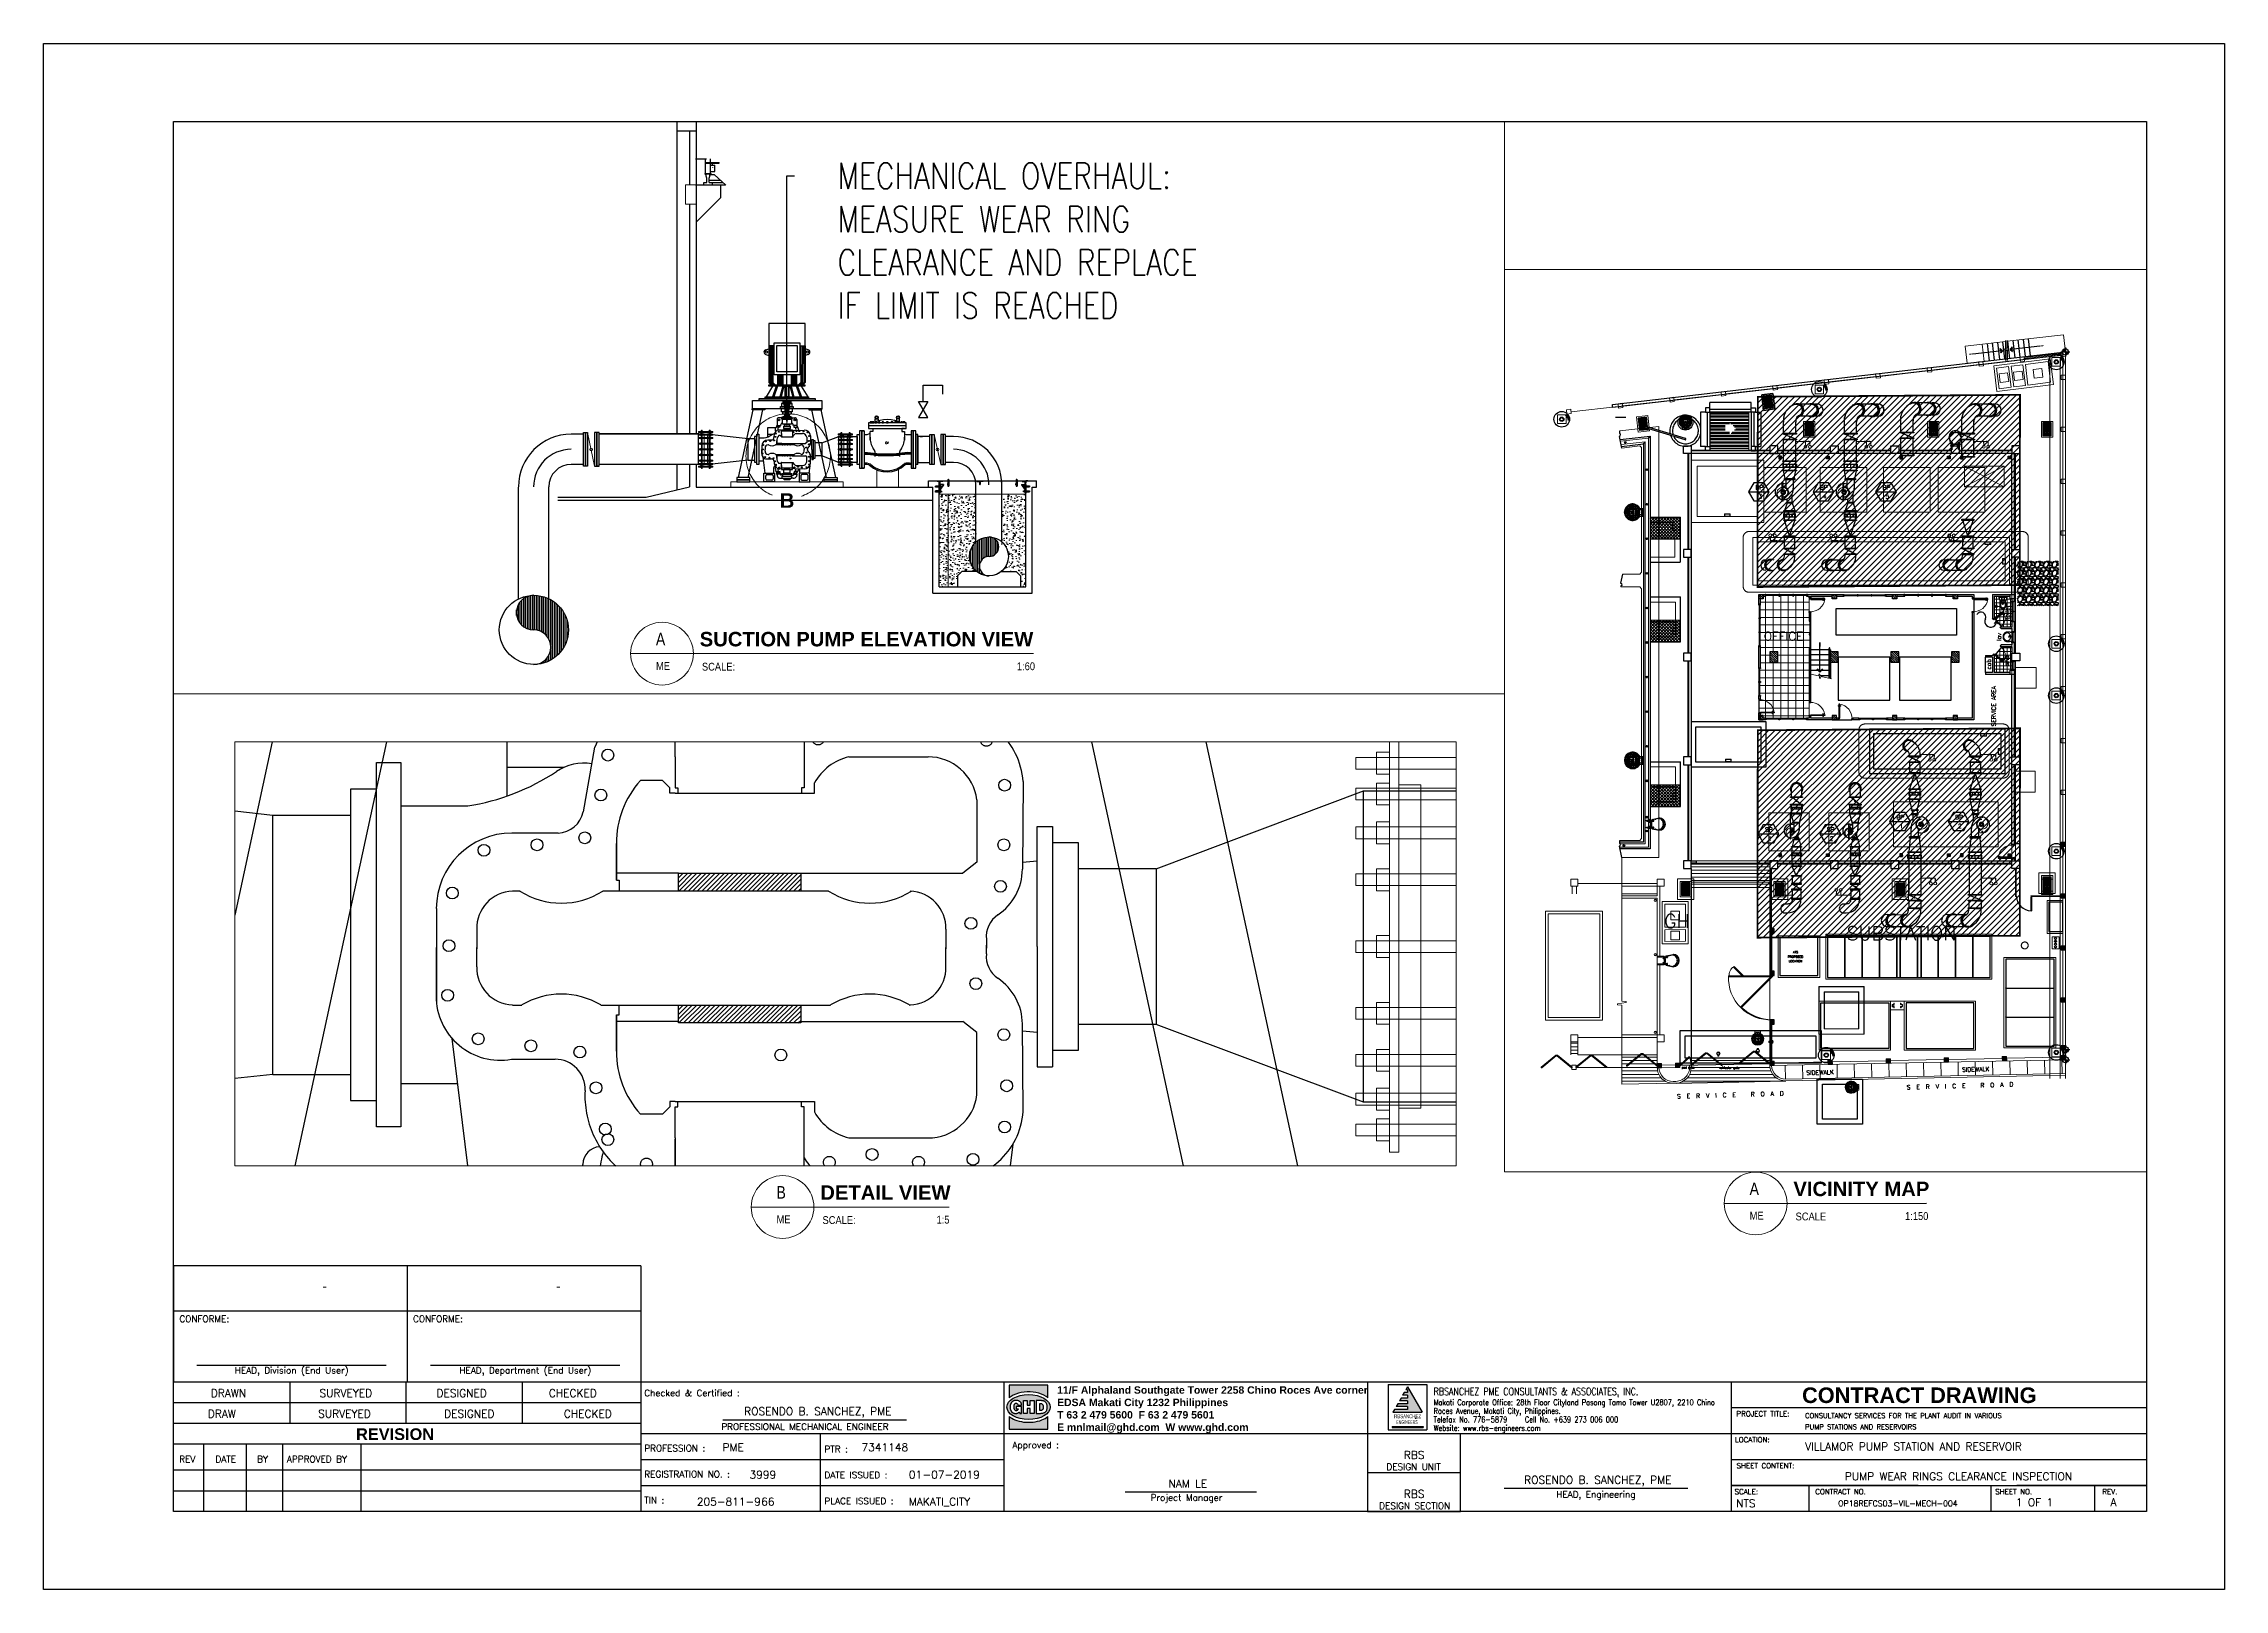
# Paper-space layout 'CONCEPTUAL' of a CAD drawing. Header units: inches, sheet in millimetres. Extents: x 23 to 864, y 4 to 600.
# The model-space entities are those that its viewports show. They can reach past a viewport. Long polylines and large blocks are cut down to what shows.
import ezdxf
from ezdxf import colors
from ezdxf.entities.mleader import LeaderData, LeaderLine
from ezdxf.enums import TextEntityAlignment as Align
from ezdxf.math import Vec2, Vec3

# ---------------------------------------------------------------- set-up
doc = ezdxf.new("R2010")
doc.units = ezdxf.units.IN
doc.header["$MEASUREMENT"] = 0
for name, pattern in [('CENTER', [2, 1.25, -0.25, 0.25, -0.25]), ('DASHED', [19.05, 12.7, -6.35]), ('HIDDEN', [0.375, 0.25, -0.125]), ('HIDDEN2', [0.1875, 0.125, -0.0625]), ('HIDDENX2', [0.75, 0.5, -0.25]), ('PHANTOM', [2.5, 1.25, -0.25, 0.25, -0.25, 0.25, -0.25])]:
    doc.linetypes.add(name, pattern=pattern)
doc.layers.get('Defpoints').update_dxf_attribs({"color": 8})
for name, color, linetype in [('2', 2, 'HIDDEN'), ('71-12459_XREF-T-BLK_A1$0$BORDER', 6, 'Continuous'), ('71-12459_XREF-T-BLK_A1$0$G-25CO', 7, 'Continuous'), ('71-12459_XREF-T-BLK_A1$0$T_BLK_LINE', 1, 'Continuous'), ('71-12459_XREF-T-BLK_A1$0$T_BLK_TXT', 3, 'Continuous'), ('71-12459_XREF-T-BLK_A1$0$T_MWSI-LOGO', 2, 'Continuous'), ('71-12459_XREF-T-BLK_A1$0$TEXT', 3, 'Continuous'), ('arki', 8, 'Continuous'), ('COLUMN', 4, 'Continuous'), ('G-TX25', 3, 'Continuous'), ('HATCH', 2, 'HIDDEN'), ('M-HVAC-EQPM-NEW', 5, 'Continuous'), ('M-HVAC-PIPE-NEW', 6, 'HIDDEN2'), ('M-TTLB', 7, 'Continuous'), ('M-X-BKGD', 8, 'Continuous'), ('OPEN', 2, 'Continuous'), ('PIPE FLOOR PLAN', 252, 'Continuous'), ('RBS-TITLE-BORDER', 7, 'Continuous'), ('text', 3, 'Continuous'), ('TITLE', 7, 'Continuous'), ('WINDOWS', 8, 'Continuous')]:
    doc.layers.add(name, color=color, linetype=linetype)
doc.layers.add('71-12459_XREF-T-BLK_A1$0$G-152CO', color=7, linetype='Continuous', true_color=0x0065a4)
doc.layers.add('71-12459_XREF-T-BLK_A1$0$G-252CO', color=7, linetype='Continuous', true_color=0xaaaaaa)
for name, color, linetype, lineweight in [('DIM', 251, 'Continuous', 0), ('G-ANNO-TTLB', 6, 'Continuous', 9), ('M-HVAC-EQUIP', 5, 'Continuous', 9)]:
    doc.layers.add(name, color=color, linetype=linetype, lineweight=lineweight)
doc.styles.add('12', font='', dxfattribs={"height": 175})
doc.styles.add('71-12459_XREF-T-BLK_A1$0$ARIAL', font='arialbd.ttf')
doc.styles.add('71-12459_XREF-T-BLK_A1$0$ROMANT', font='romantic.ttf')
doc.styles.add('71-12459_XREF-T-BLK_A1$0$SIMPLEX', font='simplex.shx')
doc.styles.add('Arial_16', font='arial.ttf', dxfattribs={"width": 0.85, "height": 2.5})
doc.styles.add('Arial_20', font='arial.ttf', dxfattribs={"width": 0.8, "height": 4})
doc.styles.add('RomanS', font='romans.shx', dxfattribs={"width": 0.8})
doc.styles.add('SIMPLEX', font='simplex.shx')
doc.styles.get("Standard").update_dxf_attribs({"font": 'arial.ttf'})
doc.styles.add('style2', font='simplex.shx', dxfattribs={"height": 0.015})
doc.styles.get('12').set_extended_font_data('Abadi MT Condensed Light')
pattern_1 = [(45, (-419081.275, 340225.797), (-26.5165043, 26.5165043), [])]
pattern_2 = [(45, (-495337.262, 340175.797), (-26.5165043, 26.5165043), [])]
pattern_3 = [(90, (-759548.3384, -1071736.904), (-5.49926, 2e-15), [3.175, -6.35]), (210, (-759548.3384, -1071736.904), (2.74963, -4.7625), [3.175, -6.35]), (150, (-759548.3384, -1071733.729), (-2.74963, -4.7625), [3.175, -6.35])]
pattern_4 = [(360, (-513554, -265162.6), (1e-13, 437.5), []), (90, (-513554, -265162.6), (-437.5, 1e-13), [])]
pattern_5 = [(360, (-515149.84, -451037.27), (8e-14, 205), []), (90, (-515149.84, -451037.27), (-205, 8e-14), [])]
pattern_6 = [(315, (-538555.936, -525558.125), (26.5165043, 26.5165043), [])]
pattern_7 = [(315, (-538605.937, -449302.138), (26.5165043, 26.5165043), [])]
pattern_8 = [(314.5323265, (-534039.06, -527597.502), (26.732058, 26.299184), [])]
pattern_9 = [(314.5323265, (-534106.687, -524236.65), (26.732058, 26.299184), [])]
pattern_10 = [(314.5323265, (-534237.744, -517723.44), (26.732058, 26.299184), [])]
pattern_11 = [(314.5323265, (-534216.594, -518773.633), (26.732058, 26.299184), [])]
pattern_12 = [(314.5323265, (333442.89, -1806763.234), (26.732058, 26.2991839), [])]
pattern_13 = [(50, (27582.22, 65575.1), (215.17805, -18.82564), [22.5, -247.5]), (355, (27582.22, 65575.1), (-41.6254, 225.65764), [18, -198]), (100.4514, (27600.15, 65573.54), (173.5528, 206.83186), [19.12206, -210.3426]), (46.1842, (27582.22, 65635.1), (320.1723, -49.6557), [33.75, -371.25]), (96.6356, (27608.9, 65630.97), (280.3988, 292.2354), [28.6831, -315.5139]), (351.1842, (27582.22, 65635.1), (280.3986, 292.2356), [27, -297]), (21, (27612.22, 65620.1), (179.0721, -120.78567), [22.5, -247.5]), (326, (27612.22, 65620.1), (72.9946, 217.545), [18, -198]), (71.4514, (27627.15, 65610.04), (252.0668, 96.75915), [19.12206, -210.3426]), (37.5, (27582.22, 65575.104), (3.64796, 99.86816), [0, -195.6, 0, -201, 0, -198.75]), (7.5, (27582.22, 65575.1), (78.92086, 118.32351), [0, -114.6, 0, -191.1, 0, -75.75]), (327.5, (27515.32, 65575.104), (160.14673, -6.76646), [0, -75, 0, -234, 0, -310.5]), (317.5, (27485.32, 65575.1), (174.95585, 30.0315), [0, -97.5, 0, -155.4, 0, -220.5])]

# ---------------------------------------------------------------- blocks, each defined once
blk = doc.blocks.new('71-12459_XREF-T-BLK_A1$0$GHD_G_1032')
at = {"layer": '71-12459_XREF-T-BLK_A1$0$G-25CO', "insert": (0, 0), "char_height": 2.25, "width": 100.3017, "attachment_point": 4, "style": '71-12459_XREF-T-BLK_A1$0$ARIAL'}
blk.add_mtext('11/F Alphaland Southgate Tower 2258 Chino Roces Ave corner EDSA Makati City 1232 Philippines\\P{\\fArial|b1|i0|c0|p34;T }63 2 479 5600  {\\fArial|b1|i0|c0|p34;F} 63 2 479 5601\\P{\\fArial|b1|i0|c0|p34;E} mnlmail@ghd.com  {\\fArial|b1|i0|c0|p34;W} www.ghd.com', dxfattribs=at)
blk = doc.blocks.new('71-12459_XREF-T-BLK_A1$0$PROJ_INFO')
at = {"layer": '71-12459_XREF-T-BLK_A1$0$TEXT', "style": '71-12459_XREF-T-BLK_A1$0$SIMPLEX'}
for tag, p in [('PROJ_TITL1', (-138.93, 38.01)), ('PROJ_TITL2', (-138.93, 33.43)), ('LOC', (-138.93, 25.83)), ('CONT_NO', (-125.49, 2.11))]:
    blk.add_attdef(tag, p, '', height=3.17, dxfattribs=at)
blk = doc.blocks.new('d2')
at = {"color": 8}
for p, q in [((607808.6, -250422), (607769.8, -250422)), ((607774, -250453.2), (607769.8, -250422.2)), ((607807, -250420.3), (607771.5, -250420.3)), ((607784.2, -250420.3), (607784.2, -250415.2)), ((607794.3, -250415.2), (607784.2, -250415.2)), ((607794.3, -250420.3), (607794.3, -250415.2)), ((607804.4, -250453.2), (607808.6, -250422.2)), ((607747, -250476), (607831.5, -250476)), ((607749.4, -250473.5), (607774, -250471.8)), ((607789.2, -250473.5), (607749.5, -250473.5)), ((607804.4, -250453.2), (607774, -250453.2)), ((607789.2, -250471.8), (607774, -250471.8)), ((607776.6, -250469.3), (607776.6, -250453.2)), ((607801.9, -250455.8), (607776.6, -250455.8)), ((607789.2, -250469.3), (607776.6, -250469.3)), ((607789.2, -250469.3), (607801.9, -250469.3)), ((607789.2, -250471.8), (607804.4, -250471.8)), ((607789.2, -250473.5), (607828.9, -250473.5)), ((607801.9, -250469.3), (607801.9, -250453.2)), ((607829.1, -250473.5), (607804.4, -250471.8)), ((607747, -250526), (607831.5, -250526)), ((607749.4, -250528.6), (607774, -250530.3)), ((607789.2, -250528.6), (607749.5, -250528.6)), ((607789.2, -250530.3), (607774, -250530.3)), ((607789.2, -250532.8), (607776.6, -250532.8)), ((607776.6, -250532.8), (607776.6, -250548.9)), ((607789.2, -250528.6), (607828.9, -250528.6)), ((607789.2, -250530.3), (607804.4, -250530.3)), ((607789.2, -250532.8), (607801.9, -250532.8)), ((607801.9, -250532.8), (607801.9, -250548.9)), ((607829.1, -250528.6), (607804.4, -250530.3)), ((607774, -250548.9), (607769.8, -250579.9)), ((607804.4, -250548.9), (607774, -250548.9)), ((607801.9, -250546.3), (607776.6, -250546.3)), ((607804.4, -250548.9), (607808.6, -250579.9)), ((607808.6, -250580.1), (607769.8, -250580.1)), ((607807, -250581.8), (607771.5, -250581.8))]:
    blk.add_line(p, q, dxfattribs=at)
for centre, radius, start, end in [((607771.5, -250422), 1.69, 90, 187.6961), ((607807, -250422), 1.69, 352.3039, 90), ((607749.5, -250476), 2.53, 93.9452, 180), ((607776.6, -250471.8), 2.53, 90, 180), ((607801.9, -250471.8), 2.53, 0, 90), ((607828.9, -250476), 2.53, 0, 86.0548), ((607749.5, -250526), 2.53, 180, 266.0548), ((607776.6, -250530.3), 2.53, 180, 270), ((607801.9, -250530.3), 2.53, 270, 0), ((607828.9, -250526), 2.53, 273.9452, 0), ((607771.5, -250580.1), 1.69, 172.3039, 270), ((607807, -250580.1), 1.69, 270, 7.6961)]:
    blk.add_arc(centre, radius, start, end, dxfattribs=at)
at = {"layer": '2'}
for points in [[(606988.9, -249781), (607038.9, -249781), (607038.9, -249766), (607088.9, -249766), (607088.9, -249721), (606988.9, -249721)], [(607888.9, -250476), (607888.9, -250526), (607088.9, -250526), (607088.9, -250476)], [(606988.9, -250511), (607038.9, -250511), (607038.9, -250526), (607088.9, -250526), (607088.9, -250571), (606988.9, -250571)]]:
    blk.add_lwpolyline(points, close=True, dxfattribs=at)
at = {"layer": 'DIM', "linetype": 'Continuous', "lineweight": 0, "ltscale": 10}
blk.add_arc((607063.9, -250599.9), 834.2, 8.5391, 91.7172, dxfattribs=at)
blk = doc.blocks.new('d3')
at = {"color": 8}
for p, q in [((621017.2, -244681.9), (620987.3, -244706.8)), ((621014.8, -244681.7), (620987.6, -244704.4)), ((621033.9, -244708.6), (621017.3, -244682.1)), ((621010.6, -244728.1), (620987.5, -244706.9)), ((621004.4, -244762.9), (621069.3, -244708.8)), ((621033.9, -244708.6), (621010.6, -244728.1)), ((621022.8, -244738.8), (621012.5, -244726.4)), ((621033.6, -244712.2), (621014.1, -244728.4)), ((621032.5, -244730.7), (621022.8, -244738.8)), ((621042.3, -244722.6), (621032, -244710.2)), ((621032.5, -244730.7), (621042.3, -244722.6)), ((621034.2, -244732.6), (621045.8, -244722.9)), ((621035.2, -244733.9), (621065.7, -244708.5)), ((621065.9, -244708.4), (621045.8, -244722.9)), ((621004.6, -244759.4), (621022.5, -244742.3)), ((621035.2, -244733.9), (621004.7, -244759.3)), ((621034.2, -244732.6), (621022.5, -244742.3)), ((621036.4, -244801.3), (621101.3, -244747.2)), ((621070.5, -244776.2), (621101, -244750.8)), ((621071.6, -244777.5), (621083.3, -244767.8)), ((621073.2, -244779.5), (621082.9, -244771.4)), ((621082.9, -244771.4), (621093.2, -244783.7)), ((621101.1, -244750.7), (621083.3, -244767.8)), ((621039.9, -244801.7), (621059.9, -244787.2)), ((621070.5, -244776.2), (621040, -244801.6)), ((621071.6, -244777.5), (621059.9, -244787.2)), ((621073.2, -244779.5), (621063.5, -244787.6)), ((621063.5, -244787.6), (621073.7, -244799.9)), ((621095.1, -244782.1), (621071.8, -244801.5)), ((621071.8, -244801.5), (621088.4, -244828)), ((621091.6, -244781.7), (621072.1, -244797.9)), ((621118.4, -244803.4), (621088.6, -244828.2)), ((621118.2, -244805.7), (621090.9, -244828.4)), ((621095.1, -244782.1), (621118.2, -244803.2)), ((621108.4, -244813.8), (621111.7, -244817.7)), ((621100.7, -244820.3), (621103.9, -244824.2)), ((621111.7, -244817.7), (621103.9, -244824.2))]:
    blk.add_line(p, q, dxfattribs=at)
for centre, radius, start, end in [((621015.9, -244683), 1.69, 32.1095, 129.8056), ((620988.6, -244705.7), 1.69, 129.8056, 227.5016), ((621043.9, -244724.5), 2.53, 39.8056, 129.8056), ((621067.3, -244710.4), 2.53, 39.8056, 125.8604), ((621006.4, -244761.3), 2.53, 133.7508, 219.8056), ((621024.4, -244740.7), 2.53, 129.8056, 219.8056), ((621081.3, -244769.4), 2.53, 309.8056, 39.8056), ((621099.4, -244748.9), 2.53, 313.7508, 39.8056), ((621038.4, -244799.7), 2.53, 219.8056, 305.8604), ((621061.8, -244785.6), 2.53, 219.8056, 309.8056), ((621117.1, -244804.4), 1.69, 309.8056, 47.5016), ((621089.9, -244827.1), 1.69, 212.1095, 309.8056)]:
    blk.add_arc(centre, radius, start, end, dxfattribs=at)
at = {"layer": '2'}
for points in [[(620652.5, -245056.1), (620684.5, -245094.6), (621145.5, -244710.4), (621113.4, -244672)], [(620652.5, -245056.1), (620630.1, -245029.3), (620553.3, -245093.3), (620585.3, -245131.7), (620623.7, -245099.7), (620614.1, -245088.2)], [(621036.6, -245517.1), (621059, -245544), (620982.2, -245608), (620950.2, -245569.6), (620988.6, -245537.6), (620998.2, -245549.1)]]:
    blk.add_lwpolyline(points, close=True, dxfattribs=at)
at = {"layer": 'DIM', "linetype": 'Continuous', "lineweight": 0, "ltscale": 10}
blk.add_arc((620632.7, -245051.9), 616, 308.6429, 33.6638, dxfattribs=at)
blk = doc.blocks.new('WC')
at = {"layer": '2'}
blk.add_lwpolyline([(621273.9, -244405.2, -0.274813), (621120.1, -244508.2, -0.274813), (620966.3, -244405.2, -0.191814), (620950.7, -244206.3), (621006.2, -244026.2, -0.298551), (620885.1, -243836.2), (620885.1, -243831.3, -0.414214), (620895.2, -243821.2), (621345, -243821.2, -0.414214), (621355.1, -243831.3), (621355.1, -243836.2, -0.298551), (621234.1, -244026.2), (621289.5, -244206.3, -0.191814)], format="xyb", close=True, dxfattribs=at)
at = {"layer": 'arki', "color": 8}
blk.add_lwpolyline([(621195.1, -243821.2), (621195.1, -244027.2, -0.414214), (621190.1, -244032.2), (621050.1, -244032.2, -0.414214), (621045.1, -244027.2), (621045.1, -243821.2)], format="xyb", dxfattribs=at)
for points in [[(621120.1, -244508.2, 0.274813), (621273.9, -244405.2, 0.191814), (621289.5, -244206.3), (621234.1, -244026.2), (621195.1, -244026.2), (621195.1, -244027.2, -0.414214), (621190.1, -244032.2), (621050.1, -244032.2, -0.414214), (621045.1, -244027.2), (621045.1, -244026.2), (621006.2, -244026.2), (620950.7, -244206.3, 0.191814), (620966.3, -244405.2, 0.274813)], [(621042.1, -244064.2, -1), (621058.1, -244064.2, -1)], [(621182.1, -244064.2, -1), (621198.1, -244064.2, -1)]]:
    blk.add_lwpolyline(points, format="xyb", close=True, dxfattribs=at)
at = {"layer": 'arki', "color": 8, "flags": 128}
blk.add_lwpolyline([(621120.1, -244116.7, -0.124746), (621168, -244128.8, -0.105774), (621212.1, -244166.5, -0.08674), (621239.8, -244219.8, -0.076839), (621250.1, -244286.7, -0.076839), (621239.8, -244353.6, -0.08674), (621212.1, -244406.9, -0.105774), (621168, -244444.6, -0.124746), (621120.1, -244456.7, -0.124746), (621072.3, -244444.6, -0.105774), (621028.2, -244406.9, -0.08674), (621000.5, -244353.6, -0.076839), (620990.1, -244286.7, -0.076839), (621000.5, -244219.8, -0.08674), (621028.2, -244166.5, -0.105774), (621072.3, -244128.8, -0.124746)], format="xyb", close=True, dxfattribs=at)
at = {"layer": 'arki', "color": 8}
for centre in [(621050.1, -244064.2), (621190.1, -244064.2)]:
    blk.add_circle(centre, 8, dxfattribs=at)
at = {"layer": 'DIM', "linetype": 'Continuous', "lineweight": 0, "ltscale": 10}
for p, q in [((620885.1, -243836.2), (620885.1, -243831.3)), ((621345, -243821.2), (620895.2, -243821.2)), ((621355.1, -243836.2), (621355.1, -243831.3))]:
    blk.add_line(p, q, dxfattribs=at)
for points in [[(621042.1, -244064.2, -1), (621058.1, -244064.2, -1)], [(621182.1, -244064.2, -1), (621198.1, -244064.2, -1)], [(621250.1, -244286.7, -0.076839), (621239.8, -244353.6), (621239.8, -244353.6, -0.08674), (621212.1, -244406.9, -0.105774), (621168, -244444.6, -0.124747), (621120.1, -244456.7, -0.124746), (621072.3, -244444.6, -0.105774), (621028.2, -244406.9, -0.08674), (621000.5, -244353.6), (621000.5, -244353.6, -0.076839), (620990.1, -244286.7, -0.076839), (621000.5, -244219.8, -0.08674), (621028.2, -244166.5, -0.105774), (621072.3, -244128.8), (621072.3, -244128.8, -0.124746), (621120.1, -244116.7, -0.124747), (621168, -244128.8), (621168, -244128.8, -0.105774), (621212.1, -244166.5, -0.08674), (621239.8, -244219.8, -0.076839)]]:
    blk.add_lwpolyline(points, format="xyb", close=True, dxfattribs=at)
for centre, radius in [((621120.1, -243955.9), 13.2), ((621120.1, -244209.1), 40.4)]:
    blk.add_circle(centre, radius, dxfattribs=at)
for centre, radius, start, end in [((620895.2, -243831.3), 10.1, 90, 180), ((621090.6, -243838.9), 205.5, 179.257, 245.7491), ((621149.7, -243838.9), 205.5, 294.2509, 0.743), ((621345, -243831.3), 10.1, 0, 90)]:
    blk.add_arc(centre, radius, start, end, dxfattribs=at)
blk = doc.blocks.new('123')
h = blk.add_hatch()
h.set_pattern_fill('ANSI31', color=256, scale=700, style=0)
h.paths.add_polyline_path([(-765820.9, -1058026.2), (-766070.9, -1058026.2), (-766070.9, -1058276.2), (-765820.9, -1058276.2)])
h = blk.add_hatch()
h.set_pattern_fill('ANSI31', color=256, scale=700, style=0)
h.paths.add_polyline_path([(-758820.9, -1058026.2), (-759070.9, -1058026.2), (-759070.9, -1058276.2), (-758820.9, -1058276.2)])
h = blk.add_hatch()
h.set_pattern_fill('ANSI31', color=256, scale=700, style=0)
h.paths.add_polyline_path([(-762145.9, -1058676.2), (-762745.9, -1058676.2), (-762745.9, -1059126.2), (-762145.9, -1059126.2)])
blk.add_hatch(color=8).paths.add_polyline_path([(-763148.6, -1061745.4), (-763114.9, -1061711.7), (-763255.8, -1061570.9), (-763114.9, -1061430), (-763148.6, -1061396.4), (-763323.1, -1061570.9)])
blk.add_hatch(color=8).paths.add_polyline_path([(-763148.6, -1061745.4), (-763114.9, -1061711.7), (-763255.8, -1061570.9), (-763114.9, -1061430), (-763148.6, -1061396.4), (-763323.1, -1061570.9)])
h = blk.add_hatch()
h.set_pattern_fill('ANSI31', color=256, scale=700, style=0)
h.paths.add_polyline_path([(-762145.9, -1062176.2), (-762745.9, -1062176.2), (-762745.9, -1062626.2), (-762145.9, -1062626.2)])
h = blk.add_hatch()
h.set_pattern_fill('ANSI31', color=256, scale=700, style=0)
h.paths.add_polyline_path([(-765820.9, -1062276.2), (-766070.9, -1062276.2), (-766070.9, -1062526.2), (-765820.9, -1062526.2)])
h = blk.add_hatch()
h.set_pattern_fill('ANSI31', color=256, scale=700, style=0)
h.paths.add_polyline_path([(-758820.9, -1062276.2), (-759070.9, -1062276.2), (-759070.9, -1062526.2), (-758820.9, -1062526.2)])
h = blk.add_hatch()
h.set_pattern_fill('ANSI31', color=256, scale=700, style=0)
h.paths.add_polyline_path([(-762145.9, -1065676.2), (-762745.9, -1065676.2), (-762745.9, -1066126.2), (-762145.9, -1066126.2)])
h = blk.add_hatch()
h.set_pattern_fill('ANSI31', color=256, scale=700, style=0)
h.paths.add_polyline_path([(-765820.9, -1065776.2), (-766070.9, -1065776.2), (-766070.9, -1066026.2), (-765820.9, -1066026.2)])
h = blk.add_hatch()
h.set_pattern_fill('ANSI31', color=256, scale=700, style=0)
h.paths.add_polyline_path([(-758820.9, -1065776.2), (-759070.9, -1065776.2), (-759070.9, -1066026.2), (-758820.9, -1066026.2)])
h = blk.add_hatch()
h.set_pattern_fill('ANSI31', color=256, scale=700, style=0)
h.paths.add_polyline_path([(-762145.9, -1069176.2), (-762745.9, -1069176.2), (-762745.9, -1069626.2), (-762145.9, -1069626.2)])
h = blk.add_hatch()
h.set_pattern_fill('ANSI31', color=256, scale=700, style=0)
h.paths.add_polyline_path([(-765820.9, -1069276.2), (-766070.9, -1069276.2), (-766070.9, -1069526.2), (-765820.9, -1069526.2)])
h = blk.add_hatch()
h.set_pattern_fill('ANSI31', color=256, scale=700, style=0)
h.paths.add_polyline_path([(-758820.9, -1069276.2), (-759070.9, -1069276.2), (-759070.9, -1069526.2), (-758820.9, -1069526.2)])
at = {"layer": 'DIM', "linetype": 'Continuous', "lineweight": 0, "ltscale": 10}
h = blk.add_hatch(dxfattribs=at)
h.set_pattern_fill('ANSI31', color=8, scale=300, angle=-90.4677, style=0)
h.set_pattern_definition(pattern_10)
h.paths.add_polyline_path([(-785950.9, -1052408.1), (-785955.9, -1052158.2), (-786205.9, -1052163.2), (-786200.8, -1052413.1)])
h = blk.add_hatch(dxfattribs=at)
h.set_pattern_fill('ANSI31', color=8, scale=300, angle=-90.4677, style=0)
h.set_pattern_definition(pattern_10)
h.paths.add_polyline_path([(-785950.9, -1052408.1), (-785955.9, -1052158.2), (-786205.9, -1052163.2), (-786200.8, -1052413.1)])
h = blk.add_hatch(dxfattribs=at)
h.set_pattern_fill('ANSI31', color=8, scale=300, angle=-90.4677, style=0)
h.set_pattern_definition(pattern_11)
h.paths.add_polyline_path([(-785929.7, -1053458.3), (-785934.8, -1053208.4), (-786184.7, -1053213.4), (-786179.7, -1053463.3)])
h = blk.add_hatch(dxfattribs=at)
h.set_pattern_fill('ANSI31', color=8, scale=300, angle=-90.4677, style=0)
h.set_pattern_definition(pattern_11)
h.paths.add_polyline_path([(-785929.7, -1053458.3), (-785934.8, -1053208.4), (-786184.7, -1053213.4), (-786179.7, -1053463.3)])
h = blk.add_hatch(dxfattribs=at)
h.set_pattern_fill('ANSI37', color=8, scale=3500, angle=-45, style=0)
h.set_pattern_definition(pattern_4)
h.paths.add_polyline_path([(-760358, -1060981), (-760358, -1060951.2), (-760308, -1060951.2), (-759870.9, -1060951.2), (-759810.9, -1060951.2), (-759080.9, -1060951.2), (-759020.9, -1060951.2), (-758920.9, -1060951.2), (-758920.9, -1060796.8), (-758890.9, -1060796.8), (-758890.9, -1060046.8), (-758920.9, -1060046.8), (-758920.9, -1059996.8), (-758890.9, -1059996.8), (-758890.9, -1059246.8), (-758920.9, -1059246.8), (-758920.9, -1059196.8), (-758890.9, -1059196.8), (-758890.9, -1058446.8), (-758920.9, -1058446.8), (-758920.9, -1058396.8), (-758920.9, -1058276.2), (-759070.9, -1058276.2), (-759070.9, -1058126.2), (-759433.4, -1058126.2), (-759433.4, -1058096.2), (-760183.4, -1058096.2), (-760183.4, -1058126.2), (-760233.4, -1058126.2), (-760233.4, -1058096.2), (-760983.4, -1058096.2), (-760983.4, -1058126.2), (-761033.4, -1058126.2), (-761033.4, -1058096.2), (-761783.4, -1058096.2), (-761783.4, -1058126.2), (-761833.4, -1058126.2), (-763058.4, -1058126.2), (-763108.4, -1058126.2), (-763108.4, -1058096.2), (-763858.4, -1058096.2), (-763858.4, -1058126.2), (-763908.4, -1058126.2), (-763908.4, -1058096.2), (-764658.4, -1058096.2), (-764658.4, -1058126.2), (-764708.4, -1058126.2), (-764870.9, -1058126.2), (-764915.9, -1058126.2, -0.362704), (-765625.9, -1058926.2), (-765675.9, -1058926.2), (-765675.9, -1058868.7, -0.394295), (-765678.4, -1058866.4), (-765680.1, -1058841.7, -0.414214), (-765682.7, -1058839.2), (-765698.7, -1058839.2), (-765698.7, -1058841.7), (-765729.9, -1058845.9), (-765729.9, -1058810.5, -1.069611), (-765729.7, -1058807.1), (-765696.2, -1058811.6), (-765696.2, -1058813.8), (-765682.7, -1058813.8, -0.414214), (-765680.1, -1058811.3), (-765678.4, -1058786.6, -0.394298), (-765675.9, -1058784.3), (-765675.9, -1058126.2), (-765720.9, -1058126.2), (-765820.9, -1058126.2), (-765820.9, -1058276.2), (-765970.9, -1058276.2), (-765970.9, -1058446.8), (-766000.9, -1058446.8), (-766000.9, -1059196.8), (-765970.9, -1059196.8), (-765970.9, -1059246.8), (-766000.9, -1059246.8), (-766000.9, -1059996.8), (-765970.9, -1059996.8), (-765970.9, -1060046.8), (-766000.9, -1060046.8), (-766000.9, -1060796.8), (-765970.9, -1060796.8), (-765970.9, -1060846.8), (-765970.9, -1060951.2), (-765870.9, -1060951.2), (-765810.9, -1060951.2), (-765080.9, -1060951.2), (-765020.9, -1060951.2), (-761908, -1060951.2), (-761908, -1060981.2), (-761158, -1060981.2), (-761158, -1060951), (-761108, -1060951), (-761108, -1060981)])
h.paths.add_polyline_path([(-762145.9, -1059126.2), (-762745.9, -1059126.2), (-762745.9, -1058676.2), (-762145.9, -1058676.2)], flags=16)
h.paths.add_polyline_path([(-764915.9, -1058126.2), (-764915.9, -1058076.2), (-764920.9, -1058076.2), (-764930.9, -1058076.2), (-764930.9, -1058026.2), (-765660.9, -1058026.2), (-765660.9, -1058076.2), (-765675.9, -1058076.2), (-765675.9, -1058126.2), (-765625.9, -1058126.2), (-765625.9, -1058784.3, -0.394298), (-765623.4, -1058786.6), (-765621.7, -1058811.3, -0.414214), (-765619.1, -1058813.8), (-765605.6, -1058813.8), (-765605.6, -1058839.2), (-765619.1, -1058839.2, -0.414214), (-765621.7, -1058841.7), (-765623.4, -1058866.4, -0.394295), (-765625.9, -1058868.7), (-765625.9, -1058926.2, 0.362704)])
h.paths.add_polyline_path([(-765570.2, -1058808.8), (-765570.2, -1058808.8, 0.000173)], flags=16)
h.paths.add_polyline_path([(-765571.8, -1058807.1), (-765603.1, -1058811.3), (-765603.1, -1058841.7), (-765571.8, -1058845.9), (-765571.8, -1058845.9, -1), (-765571.8, -1058842.5)], flags=16)
h = blk.add_hatch(dxfattribs=at)
h.set_pattern_fill('ANSI37', color=8, scale=3500, angle=-45, style=0)
h.set_pattern_definition(pattern_4)
h.paths.add_polyline_path([(-760358, -1060981), (-760358, -1060951.2), (-760308, -1060951.2), (-759870.9, -1060951.2), (-759810.9, -1060951.2), (-759080.9, -1060951.2), (-759020.9, -1060951.2), (-758920.9, -1060951.2), (-758920.9, -1060796.8), (-758890.9, -1060796.8), (-758890.9, -1060046.8), (-758920.9, -1060046.8), (-758920.9, -1059996.8), (-758890.9, -1059996.8), (-758890.9, -1059246.8), (-758920.9, -1059246.8), (-758920.9, -1059196.8), (-758890.9, -1059196.8), (-758890.9, -1058446.8), (-758920.9, -1058446.8), (-758920.9, -1058396.8), (-758920.9, -1058276.2), (-759070.9, -1058276.2), (-759070.9, -1058126.2), (-759433.4, -1058126.2), (-759433.4, -1058096.2), (-760183.4, -1058096.2), (-760183.4, -1058126.2), (-760233.4, -1058126.2), (-760233.4, -1058096.2), (-760983.4, -1058096.2), (-760983.4, -1058126.2), (-761033.4, -1058126.2), (-761033.4, -1058096.2), (-761783.4, -1058096.2), (-761783.4, -1058126.2), (-761833.4, -1058126.2), (-763058.4, -1058126.2), (-763108.4, -1058126.2), (-763108.4, -1058096.2), (-763858.4, -1058096.2), (-763858.4, -1058126.2), (-763908.4, -1058126.2), (-763908.4, -1058096.2), (-764658.4, -1058096.2), (-764658.4, -1058126.2), (-764708.4, -1058126.2), (-764870.9, -1058126.2), (-764915.9, -1058126.2, -0.362704), (-765625.9, -1058926.2), (-765675.9, -1058926.2), (-765675.9, -1058868.7, -0.394295), (-765678.4, -1058866.4), (-765680.1, -1058841.7, -0.414214), (-765682.7, -1058839.2), (-765698.7, -1058839.2), (-765698.7, -1058841.7), (-765729.9, -1058845.9), (-765729.9, -1058810.5, -1.069611), (-765729.7, -1058807.1), (-765696.2, -1058811.6), (-765696.2, -1058813.8), (-765682.7, -1058813.8, -0.414214), (-765680.1, -1058811.3), (-765678.4, -1058786.6, -0.394298), (-765675.9, -1058784.3), (-765675.9, -1058126.2), (-765720.9, -1058126.2), (-765820.9, -1058126.2), (-765820.9, -1058276.2), (-765970.9, -1058276.2), (-765970.9, -1058446.8), (-766000.9, -1058446.8), (-766000.9, -1059196.8), (-765970.9, -1059196.8), (-765970.9, -1059246.8), (-766000.9, -1059246.8), (-766000.9, -1059996.8), (-765970.9, -1059996.8), (-765970.9, -1060046.8), (-766000.9, -1060046.8), (-766000.9, -1060796.8), (-765970.9, -1060796.8), (-765970.9, -1060846.8), (-765970.9, -1060951.2), (-765870.9, -1060951.2), (-765810.9, -1060951.2), (-765080.9, -1060951.2), (-765020.9, -1060951.2), (-761908, -1060951.2), (-761908, -1060981.2), (-761158, -1060981.2), (-761158, -1060951), (-761108, -1060951), (-761108, -1060981)])
h.paths.add_polyline_path([(-762145.9, -1059126.2), (-762745.9, -1059126.2), (-762745.9, -1058676.2), (-762145.9, -1058676.2)], flags=16)
h.paths.add_polyline_path([(-764915.9, -1058126.2), (-764915.9, -1058076.2), (-764920.9, -1058076.2), (-764930.9, -1058076.2), (-764930.9, -1058026.2), (-765660.9, -1058026.2), (-765660.9, -1058076.2), (-765675.9, -1058076.2), (-765675.9, -1058126.2), (-765625.9, -1058126.2), (-765625.9, -1058784.3, -0.394298), (-765623.4, -1058786.6), (-765621.7, -1058811.3, -0.414214), (-765619.1, -1058813.8), (-765605.6, -1058813.8), (-765605.6, -1058839.2), (-765619.1, -1058839.2, -0.414214), (-765621.7, -1058841.7), (-765623.4, -1058866.4, -0.394295), (-765625.9, -1058868.7), (-765625.9, -1058926.2, 0.362704)])
h.paths.add_polyline_path([(-765570.2, -1058808.8), (-765570.2, -1058808.8, 0.000173)], flags=16)
h.paths.add_polyline_path([(-765571.8, -1058807.1), (-765603.1, -1058811.3), (-765603.1, -1058841.7), (-765571.8, -1058845.9), (-765571.8, -1058845.9, -1), (-765571.8, -1058842.5)], flags=16)
h = blk.add_hatch(dxfattribs=at)
h.set_pattern_fill('ANSI31', color=8, scale=300, angle=-90.4677, style=0)
h.set_pattern_definition(pattern_9)
h.paths.add_polyline_path([(-785819.8, -1058921.3), (-785824.9, -1058671.4), (-786074.8, -1058676.4), (-786069.8, -1058926.3)])
h = blk.add_hatch(dxfattribs=at)
h.set_pattern_fill('ANSI31', color=8, scale=300, angle=-90.4677, style=0)
h.set_pattern_definition(pattern_9)
h.paths.add_polyline_path([(-785819.8, -1058921.3), (-785824.9, -1058671.4), (-786074.8, -1058676.4), (-786069.8, -1058926.3)])
h = blk.add_hatch(dxfattribs=at)
h.set_pattern_fill('ANSI31', color=256, scale=300, angle=-90, style=0)
h.set_pattern_definition(pattern_7)
h.paths.add_polyline_path([(-783422.9, -1058926.2), (-783422.9, -1058676.2), (-783672.9, -1058676.2), (-783672.9, -1058926.2)])
h = blk.add_hatch(dxfattribs=at)
h.set_pattern_fill('ANSI31', color=256, scale=300, angle=-90, style=0)
h.set_pattern_definition(pattern_7)
h.paths.add_polyline_path([(-783422.9, -1058926.2), (-783422.9, -1058676.2), (-783672.9, -1058676.2), (-783672.9, -1058926.2)])
h = blk.add_hatch(dxfattribs=at)
h.set_pattern_fill('ANSI31', color=256, scale=300, angle=-90, style=0)
h.set_pattern_definition(pattern_7)
h.paths.add_polyline_path([(-780605.9, -1058926.2), (-780605.9, -1058676.2), (-780855.9, -1058676.2), (-780855.9, -1058926.2)])
h = blk.add_hatch(dxfattribs=at)
h.set_pattern_fill('ANSI31', color=256, scale=300, angle=-90, style=0)
h.set_pattern_definition(pattern_7)
h.paths.add_polyline_path([(-780605.9, -1058926.2), (-780605.9, -1058676.2), (-780855.9, -1058676.2), (-780855.9, -1058926.2)])
h = blk.add_hatch(dxfattribs=at)
h.set_pattern_fill('ANSI31', color=256, scale=300, angle=-90, style=0)
h.set_pattern_definition(pattern_6)
h.paths.add_polyline_path([(-778170.8, -1058926.2), (-778170.8, -1058676.2), (-778420.8, -1058676.2), (-778420.8, -1058926.2)])
h = blk.add_hatch(dxfattribs=at)
h.set_pattern_fill('ANSI31', color=256, scale=300, angle=-90, style=0)
h.set_pattern_definition(pattern_6)
h.paths.add_polyline_path([(-778170.8, -1058926.2), (-778170.8, -1058676.2), (-778420.8, -1058676.2), (-778420.8, -1058926.2)])
h = blk.add_hatch(dxfattribs=at)
h.set_pattern_fill('ANSI31', color=8, scale=300, angle=-90.4677, style=0)
h.set_pattern_definition(pattern_8)
h.paths.add_polyline_path([(-785752.2, -1062282.2), (-785757.2, -1062032.2), (-786007.2, -1062037.2), (-786002.2, -1062287.2)])
h = blk.add_hatch(dxfattribs=at)
h.set_pattern_fill('ANSI31', color=8, scale=300, angle=-90.4677, style=0)
h.set_pattern_definition(pattern_8)
h.paths.add_polyline_path([(-785752.2, -1062282.2), (-785757.2, -1062032.2), (-786007.2, -1062037.2), (-786002.2, -1062287.2)])
h = blk.add_hatch(dxfattribs=at)
h.set_pattern_fill('ANSI31', color=256, scale=300, angle=-90.4677, style=0)
h.set_pattern_definition(pattern_8)
h.paths.add_polyline_path([(-785684.6, -1065643.6), (-785689.6, -1065393.7), (-785939.5, -1065398.7), (-785934.5, -1065648.6)])
h = blk.add_hatch(dxfattribs=at)
h.set_pattern_fill('ANSI31', color=256, scale=300, angle=-90.4677, style=0)
h.set_pattern_definition(pattern_8)
h.paths.add_polyline_path([(-785684.6, -1065643.6), (-785689.6, -1065393.7), (-785939.5, -1065398.7), (-785934.5, -1065648.6)])
h = blk.add_hatch(dxfattribs=at)
h.set_pattern_fill('ANSI31', color=256, scale=300, angle=-90.4677, style=0)
h.set_pattern_definition(pattern_8)
h.paths.add_polyline_path([(-785616.9, -1069005), (-785621.9, -1068755.1), (-785871.9, -1068760.1), (-785866.9, -1069010.1)])
h = blk.add_hatch(dxfattribs=at)
h.set_pattern_fill('ANSI31', color=256, scale=300, angle=-90.4677, style=0)
h.set_pattern_definition(pattern_8)
h.paths.add_polyline_path([(-785616.9, -1069005), (-785621.9, -1068755.1), (-785871.9, -1068760.1), (-785866.9, -1069010.1)])
h = blk.add_hatch(dxfattribs=at)
h.set_pattern_fill('ANSI37', color=8, scale=1640, angle=-45, style=0)
h.set_pattern_definition(pattern_5)
h.paths.add_polyline_path([(-762220.9, -1072676.2), (-761845.9, -1072676.2), (-761845.9, -1072098), (-761848, -1072096.3), (-761874.9, -1072073.9, -0.377348), (-762681.5, -1072182.7), (-762719.9, -1072150.7), (-762683.1, -1072106.6, -0.394295), (-762683.5, -1072103.1), (-762669.1, -1072083.1, -0.414214), (-762669.4, -1072079.5), (-762681.7, -1072069.3), (-762683.3, -1072071.2), (-762710, -1072054.4), (-762687.3, -1072027.2, -1.069611), (-762685, -1072024.8), (-762662.1, -1072049.7), (-762663.6, -1072051.4), (-762653.2, -1072060.1, -0.414214), (-762649.6, -1072059.7), (-762632.5, -1072041.9, -0.394298), (-762629.1, -1072041.7), (-762335.8, -1071689.8), (-762362.7, -1071667.4), (-762382.1, -1071651.2), (-763345.9, -1071651.2), (-763345.9, -1072576.2), (-763195.9, -1072576.2), (-763195.9, -1072676.2), (-763145.9, -1072676.2), (-763145.9, -1072706), (-762720.9, -1072706.2), (-762720.9, -1072676.2), (-762670.9, -1072676.2)])
h.paths.add_polyline_path([(-762687.6, -1072024.8, -17.3159), (-762687.8, -1072025.2, -0.525772), (-762685, -1072024.8, 0.454021), (-762687.6, -1072024.8)], flags=17)
h.paths.add_polyline_path([(-761874.9, -1072073.9), (-762297.4, -1071721.8), (-762590.6, -1072073.7, -0.394298), (-762590.2, -1072077.1), (-762604.7, -1072097.2, -0.414214), (-762604.4, -1072100.7), (-762594, -1072109.4), (-762610.2, -1072128.8), (-762620.6, -1072120.2, -0.414214), (-762624.2, -1072120.5), (-762641.3, -1072138.4, -0.394295), (-762644.7, -1072138.6), (-762681.5, -1072182.7, 0.377348)], flags=16)
h.paths.add_polyline_path([(-762563.5, -1072128.2), (-762563.5, -1072128.2, 0.000173)], flags=0)
h.paths.add_polyline_path([(-762586.4, -1072153.1), (-762563.7, -1072125.8), (-762590.4, -1072109.1), (-762609.9, -1072132.4), (-762588.6, -1072155.7), (-762588.6, -1072155.7, -1)], flags=0)
h = blk.add_hatch(dxfattribs=at)
h.set_pattern_fill('ANSI37', color=8, scale=1640, angle=-45, style=0)
h.set_pattern_definition(pattern_5)
h.paths.add_polyline_path([(-762220.9, -1072676.2), (-761845.9, -1072676.2), (-761845.9, -1072098), (-761848, -1072096.3), (-761874.9, -1072073.9, -0.377348), (-762681.5, -1072182.7), (-762719.9, -1072150.7), (-762683.1, -1072106.6, -0.394295), (-762683.5, -1072103.1), (-762669.1, -1072083.1, -0.414214), (-762669.4, -1072079.5), (-762681.7, -1072069.3), (-762683.3, -1072071.2), (-762710, -1072054.4), (-762687.3, -1072027.2, -1.069611), (-762685, -1072024.8), (-762662.1, -1072049.7), (-762663.6, -1072051.4), (-762653.2, -1072060.1, -0.414214), (-762649.6, -1072059.7), (-762632.5, -1072041.9, -0.394298), (-762629.1, -1072041.7), (-762335.8, -1071689.8), (-762362.7, -1071667.4), (-762382.1, -1071651.2), (-763345.9, -1071651.2), (-763345.9, -1072576.2), (-763195.9, -1072576.2), (-763195.9, -1072676.2), (-763145.9, -1072676.2), (-763145.9, -1072706), (-762720.9, -1072706.2), (-762720.9, -1072676.2), (-762670.9, -1072676.2)])
h.paths.add_polyline_path([(-762687.6, -1072024.8, -17.3159), (-762687.8, -1072025.2, -0.525772), (-762685, -1072024.8, 0.454021), (-762687.6, -1072024.8)], flags=17)
h.paths.add_polyline_path([(-761874.9, -1072073.9), (-762297.4, -1071721.8), (-762590.6, -1072073.7, -0.394298), (-762590.2, -1072077.1), (-762604.7, -1072097.2, -0.414214), (-762604.4, -1072100.7), (-762594, -1072109.4), (-762610.2, -1072128.8), (-762620.6, -1072120.2, -0.414214), (-762624.2, -1072120.5), (-762641.3, -1072138.4, -0.394295), (-762644.7, -1072138.6), (-762681.5, -1072182.7, 0.377348)], flags=16)
h.paths.add_polyline_path([(-762563.5, -1072128.2), (-762563.5, -1072128.2, 0.000173)], flags=0)
h.paths.add_polyline_path([(-762586.4, -1072153.1), (-762563.7, -1072125.8), (-762590.4, -1072109.1), (-762609.9, -1072132.4), (-762588.6, -1072155.7), (-762588.6, -1072155.7, -1)], flags=0)
h = blk.add_hatch(dxfattribs=at)
h.set_pattern_fill('ANSI31', color=256, scale=300, angle=-90.4677, style=0)
h.set_pattern_definition(pattern_8)
h.paths.add_polyline_path([(-785549.3, -1072366.5), (-785554.3, -1072116.5), (-785804.2, -1072121.5), (-785799.2, -1072371.5)])
h = blk.add_hatch(dxfattribs=at)
h.set_pattern_fill('ANSI31', color=256, scale=300, angle=-90.4677, style=0)
h.set_pattern_definition(pattern_8)
h.paths.add_polyline_path([(-785549.3, -1072366.5), (-785554.3, -1072116.5), (-785804.2, -1072121.5), (-785799.2, -1072371.5)])
at = {"layer": 'DIM', "ltscale": 10}
h = blk.add_hatch(dxfattribs=at)
h.set_pattern_fill('ANSI31', color=256, scale=300, angle=269.5323, style=0)
h.set_pattern_definition(pattern_12)
h.paths.add_polyline_path([(-785480.9, -1075766.2), (-785480.9, -1075516.3), (-785730.9, -1075516.3), (-785730.9, -1075766.2)])
at = {"layer": 'DIM', "linetype": 'Continuous', "lineweight": 0, "ltscale": 10}
h = blk.add_hatch(dxfattribs=at)
h.set_pattern_fill('ANSI31', color=256, scale=300, angle=-90.4677, style=0)
h.set_pattern_definition([(314.5323265, (333442.89, -1806763.234), (26.732058, 26.2991839), [])])
h.paths.add_polyline_path([(-784901.8, -1075766.2), (-784901.8, -1075516.3), (-785151.8, -1075516.3), (-785151.8, -1075766.2)])
at = {"layer": 'DIM', "ltscale": 10}
h = blk.add_hatch(dxfattribs=at)
h.set_pattern_fill('ANSI31', color=256, scale=300, angle=269.5323, style=0)
h.set_pattern_definition(pattern_12)
h.paths.add_polyline_path([(-782145.3, -1075766.2), (-782145.3, -1075516.2), (-782395.3, -1075516.2), (-782395.3, -1075766.2)])
h.paths.add_polyline_path([(-779145.3, -1075766.2), (-779145.3, -1075516.2), (-779395.3, -1075516.2), (-779395.3, -1075766.2)])
h = blk.add_hatch(dxfattribs=at)
h.set_pattern_fill('ANSI31', color=256, scale=300, angle=269.5323, style=0)
h.set_pattern_definition(pattern_12)
h.paths.add_polyline_path([(-776145.3, -1075766.2), (-776145.3, -1075516.2), (-776395.3, -1075516.2), (-776395.3, -1075766.2)])
h.paths.add_polyline_path([(-773145.3, -1075766.2), (-773145.3, -1075616.2), (-773395.3, -1075616.2), (-773395.3, -1075766.2)])
h.paths.add_polyline_path([(-773145.3, -1075616.2), (-773145.3, -1075516.2), (-773395.3, -1075516.2), (-773395.3, -1075616.2)])
at = {"layer": 'OPEN'}
h = blk.add_hatch(dxfattribs=at)
h.set_pattern_fill('HEX', color=8, angle=90, style=0)
h.set_pattern_definition(pattern_3)
h.paths.add_polyline_path([(-759508.3, -1071736.9, 1), (-759508.3, -1071816.9, 1)])
h = blk.add_hatch(dxfattribs=at)
h.set_pattern_fill('HEX', color=8, angle=90, style=0)
h.set_pattern_definition(pattern_3)
h.paths.add_polyline_path([(-759508.3, -1071736.9, 1), (-759508.3, -1071816.9, 1)])
for p, q in [((-747981.2, -1049571), (-747830.2, -1049571)), ((-774045, -1050112.4), (-773390.2, -1049970.2)), ((-773390.2, -1049970.2), (-773355.5, -1050015.6)), ((-750353.9, -1050114.2), (-749690.7, -1049970.2)), ((-749690.7, -1049970.2), (-749656, -1050015.6)), ((-773355.5, -1050015.6), (-773253.9, -1050042.3)), ((-773253.9, -1050042.3), (-773219.1, -1049994.2)), ((-773219.1, -1049994.2), (-773045, -1049991.3)), ((-749656, -1050015.6), (-749554.4, -1050042.3)), ((-749554.4, -1050042.3), (-749519.7, -1049994.2)), ((-749519.7, -1049994.2), (-749362, -1049991.6)), ((-758332.7, -1050061.1), (-758391, -1050060.1)), ((-758297.9, -1050109.1), (-758332.7, -1050061.1)), ((-758161.6, -1050037), (-758196.3, -1050082.4)), ((-757641, -1050150.1), (-758161.6, -1050037)), ((-758196.3, -1050082.4), (-758297.9, -1050109.1))]:
    blk.add_line(p, q)
at = {"color": 8, "linetype": 'Continuous', "ltscale": 300}
for p, q in [((-750256.3, -1050093), (-750109.9, -1051356.2)), ((-750256.3, -1050093), (-750109.9, -1051356.2)), ((-750109.9, -1051356.2), (-773145, -1051356.2)), ((-750109.9, -1051356.2), (-773145, -1051356.2))]:
    blk.add_line(p, q, dxfattribs=at)
at = {"ltscale": 10}
for p, q in [((-749773.1, -1051656.2), (-749660.9, -1051756.2)), ((-787084.3, -1053244.3), (-786956.5, -1059594.3)), ((-786058.3, -1053460.9), (-785949.8, -1058673.9)), ((-754305.7, -1056386.2), (-754305.7, -1056046.2)), ((-754305.7, -1056386.2), (-754305.7, -1056046.2)), ((-768496.1, -1056441.2), (-768496.1, -1056101.2)), ((-768496.1, -1056441.2), (-768496.1, -1056101.2)), ((-750270.9, -1057851.2), (-750270.9, -1058151.2)), ((-766870.9, -1070856.2), (-766870.9, -1071196.2)), ((-766870.9, -1070856.2), (-766870.9, -1071196.2)), ((-755780.3, -1071106.2), (-755780.3, -1071446.2)), ((-755780.3, -1071106.2), (-755780.3, -1071446.2)), ((-767738.7, -1072026.2), (-768078.7, -1072026.2)), ((-767738.7, -1072026.2), (-768078.7, -1072026.2)), ((-756735.6, -1072276.2), (-757075.6, -1072276.2)), ((-756735.6, -1072276.2), (-757075.6, -1072276.2))]:
    blk.add_line(p, q, dxfattribs=at)
at = {"color": 8}
for p, q in [((-763149, -1061396.8), (-763323.1, -1061570.9)), ((-763149, -1061396.8), (-763323.1, -1061570.9)), ((-763114.9, -1061430), (-763255.8, -1061570.9)), ((-763114.9, -1061430), (-763255.8, -1061570.9)), ((-763323.1, -1061570.9), (-763148.4, -1061745.5)), ((-763323.1, -1061570.9), (-763148.4, -1061745.5)), ((-763255.8, -1061570.9), (-763114.9, -1061711.7)), ((-763255.8, -1061570.9), (-763114.9, -1061711.7)), ((-774078.4, -1071938.6), (-774080.1, -1071963.2)), ((-774078.4, -1071938.6), (-774080.1, -1071963.2)), ((-774075.9, -1071936.2), (-774075.9, -1072020.6)), ((-774075.9, -1071936.2), (-774075.9, -1072020.6)), ((-774025.9, -1071936.2), (-774025.9, -1072020.6)), ((-774025.9, -1071936.2), (-774025.9, -1072020.6)), ((-774023.4, -1071938.6), (-774021.7, -1071963.2)), ((-774023.4, -1071938.6), (-774021.7, -1071963.2)), ((-774131.6, -1071996.1), (-774131.6, -1071960.7)), ((-774131.6, -1071996.1), (-774131.6, -1071960.7)), ((-774129.9, -1071997.8), (-774129.9, -1071959)), ((-774129.9, -1071997.8), (-774129.9, -1071959)), ((-774098.7, -1071963.2), (-774129.7, -1071959)), ((-774098.7, -1071963.2), (-774129.7, -1071959)), ((-774098.7, -1071993.6), (-774098.7, -1071963.2)), ((-774098.7, -1071993.6), (-774098.7, -1071963.2)), ((-774082.7, -1071965.8), (-774098.7, -1071965.8)), ((-774082.7, -1071965.8), (-774098.7, -1071965.8)), ((-774096.2, -1071991.1), (-774096.2, -1071965.8)), ((-774096.2, -1071991.1), (-774096.2, -1071965.8)), ((-774082.7, -1071978.4), (-774082.7, -1071965.8)), ((-774082.7, -1071978.4), (-774082.7, -1071965.8)), ((-774082.7, -1071978.4), (-774082.7, -1071991.1)), ((-774082.7, -1071978.4), (-774082.7, -1071991.1)), ((-774080.1, -1071978.4), (-774080.1, -1071963.2)), ((-774080.1, -1071978.4), (-774080.1, -1071963.2)), ((-774080.1, -1071978.4), (-774080.1, -1071993.6)), ((-774080.1, -1071978.4), (-774080.1, -1071993.6)), ((-774078.4, -1071978.4), (-774078.4, -1071938.7)), ((-774078.4, -1071978.4), (-774078.4, -1071938.7)), ((-774078.4, -1071978.4), (-774078.4, -1072018.1)), ((-774078.4, -1071978.4), (-774078.4, -1072018.1)), ((-774023.4, -1071978.4), (-774023.4, -1071938.7)), ((-774023.4, -1071978.4), (-774023.4, -1071938.7)), ((-774023.4, -1071978.4), (-774023.4, -1072018.1)), ((-774023.4, -1071978.4), (-774023.4, -1072018.1)), ((-774021.7, -1071978.4), (-774021.7, -1071963.2)), ((-774021.7, -1071978.4), (-774021.7, -1071963.2)), ((-774021.7, -1071978.4), (-774021.7, -1071993.6)), ((-774021.7, -1071978.4), (-774021.7, -1071993.6)), ((-774019.1, -1071978.4), (-774019.1, -1071965.8)), ((-774019.1, -1071965.8), (-774003.1, -1071965.8)), ((-774019.1, -1071978.4), (-774019.1, -1071965.8)), ((-774019.1, -1071965.8), (-774003.1, -1071965.8)), ((-774019.1, -1071978.4), (-774019.1, -1071991.1)), ((-774019.1, -1071978.4), (-774019.1, -1071991.1)), ((-774005.6, -1071991.1), (-774005.6, -1071965.8)), ((-774005.6, -1071991.1), (-774005.6, -1071965.8)), ((-774003.1, -1071963.2), (-773972.1, -1071959)), ((-774003.1, -1071963.2), (-773972.1, -1071959)), ((-774003.1, -1071993.6), (-774003.1, -1071963.2)), ((-774003.1, -1071993.6), (-774003.1, -1071963.2)), ((-773971.8, -1071997.8), (-773971.8, -1071959)), ((-773971.8, -1071997.8), (-773971.8, -1071959)), ((-773970.2, -1071996.1), (-773970.2, -1071960.7)), ((-773970.2, -1071996.1), (-773970.2, -1071960.7)), ((-773970.2, -1071973.4), (-773965.1, -1071973.4)), ((-773970.2, -1071973.4), (-773965.1, -1071973.4)), ((-773965.1, -1071983.5), (-773965.1, -1071973.4)), ((-773965.1, -1071983.5), (-773965.1, -1071973.4)), ((-774098.7, -1071993.6), (-774129.7, -1071997.8)), ((-774098.7, -1071993.6), (-774129.7, -1071997.8)), ((-774082.7, -1071991.1), (-774098.7, -1071991.1)), ((-774082.7, -1071991.1), (-774098.7, -1071991.1)), ((-774078.4, -1072018.3), (-774080.1, -1071993.6)), ((-774078.4, -1072018.3), (-774080.1, -1071993.6)), ((-774023.4, -1072018.3), (-774021.7, -1071993.6)), ((-774023.4, -1072018.3), (-774021.7, -1071993.6)), ((-774019.1, -1071991.1), (-774003.1, -1071991.1)), ((-774019.1, -1071991.1), (-774003.1, -1071991.1)), ((-774003.1, -1071993.6), (-773972.1, -1071997.8)), ((-774003.1, -1071993.6), (-773972.1, -1071997.8)), ((-773970.2, -1071983.5), (-773965.1, -1071983.5)), ((-773970.2, -1071983.5), (-773965.1, -1071983.5))]:
    blk.add_line(p, q, dxfattribs=at)
at = {"color": 8, "linetype": 'PHANTOM', "ltscale": 10}
blk.add_line((-763323.1, -1061570.9), (-761609.9, -1061570.9), dxfattribs=at)
blk.add_line((-763323.1, -1061570.9), (-761609.9, -1061570.9), dxfattribs=at)
at = {"color": 8, "const_width": 74.1}
blk.add_lwpolyline([(-761600.5, -1061570.9), (-761839.7, -1061570.9)], dxfattribs=at)
blk.add_lwpolyline([(-761600.5, -1061570.9), (-761839.7, -1061570.9)], dxfattribs=at)
at = {"color": 8}
for centre, radius, start, end in [((-774075.9, -1071938.7), 2.53, 90, 176.0548), ((-774075.9, -1071938.7), 2.53, 90, 176.0548), ((-774025.9, -1071938.7), 2.53, 3.9452, 90), ((-774025.9, -1071938.7), 2.53, 3.9452, 90), ((-774129.9, -1071960.7), 1.69, 82.3039, 180), ((-774129.9, -1071960.7), 1.69, 82.3039, 180), ((-774080.1, -1071965.8), 2.53, 90, 180), ((-774080.1, -1071965.8), 2.53, 90, 180), ((-774021.7, -1071965.8), 2.53, 0, 90), ((-774021.7, -1071965.8), 2.53, 0, 90), ((-773971.8, -1071960.7), 1.69, 0, 97.6961), ((-773971.8, -1071960.7), 1.69, 0, 97.6961), ((-774129.9, -1071996.1), 1.69, 180, 277.6961), ((-774129.9, -1071996.1), 1.69, 180, 277.6961), ((-774080.1, -1071991.1), 2.53, 180, 270), ((-774080.1, -1071991.1), 2.53, 180, 270), ((-774075.9, -1072018.1), 2.53, 183.9452, 270), ((-774075.9, -1072018.1), 2.53, 183.9452, 270), ((-774025.9, -1072018.1), 2.53, 270, 356.0548), ((-774025.9, -1072018.1), 2.53, 270, 356.0548), ((-774021.7, -1071991.1), 2.53, 270, 0), ((-774021.7, -1071991.1), 2.53, 270, 0), ((-773971.8, -1071996.1), 1.69, 262.3039, 0), ((-773971.8, -1071996.1), 1.69, 262.3039, 0)]:
    blk.add_arc(centre, radius, start, end, dxfattribs=at)
at = {"layer": '2', "color": 8}
for p, q in [((-764930.9, -1058026.2), (-765660.9, -1058026.2)), ((-764930.9, -1058026.2), (-765660.9, -1058026.2)), ((-763220.9, -1062101.2), (-763220.9, -1061051.2)), ((-763220.9, -1062101.2), (-763220.9, -1061051.2)), ((-762920.9, -1062101.2), (-762920.9, -1061051.2)), ((-762920.9, -1062101.2), (-762920.9, -1061051.2)), ((-762620.9, -1062101.2), (-762620.9, -1061051.2)), ((-762620.9, -1062101.2), (-762620.9, -1061051.2)), ((-762320.9, -1062101.2), (-762320.9, -1061051.2)), ((-762320.9, -1062101.2), (-762320.9, -1061051.2)), ((-762020.9, -1062101.2), (-762020.9, -1061051.2)), ((-762020.9, -1062101.2), (-762020.9, -1061051.2)), ((-763520.9, -1062101.2), (-763520.9, -1061561.7)), ((-763520.9, -1062101.2), (-763520.9, -1061561.7)), ((-763672.7, -1062101.2), (-761940.9, -1062101.2)), ((-763672.7, -1062101.2), (-761940.9, -1062101.2)), ((-762745.9, -1062176.2), (-763689.4, -1062176.2)), ((-762745.9, -1062176.2), (-763689.4, -1062176.2)), ((-763683.8, -1062151.2), (-761940.9, -1062151.2)), ((-763683.8, -1062151.2), (-761940.9, -1062151.2)), ((-763520.9, -1062176.2), (-763520.9, -1062151.2)), ((-763520.9, -1062176.2), (-763520.9, -1062151.2)), ((-763220.9, -1062176.2), (-763220.9, -1062151.2)), ((-763220.9, -1062176.2), (-763220.9, -1062151.2)), ((-762920.9, -1062176.2), (-762920.9, -1062151.2)), ((-762920.9, -1062176.2), (-762920.9, -1062151.2)), ((-762620.9, -1062176.2), (-762620.9, -1062151.2)), ((-762620.9, -1062176.2), (-762620.9, -1062151.2)), ((-762320.9, -1062176.2), (-762320.9, -1062151.2)), ((-762320.9, -1062151.2), (-762320.9, -1062176.2)), ((-762320.9, -1062176.2), (-762320.9, -1062151.2)), ((-762320.9, -1062151.2), (-762320.9, -1062176.2)), ((-762020.9, -1062176.2), (-762145.9, -1062176.2)), ((-762020.9, -1062176.2), (-762145.9, -1062176.2)), ((-762020.9, -1062176.2), (-762020.9, -1062151.2)), ((-762020.9, -1062176.2), (-762020.9, -1062151.2)), ((-766070.9, -1062686.2), (-766070.9, -1063416.2)), ((-766070.9, -1062686.2), (-766070.9, -1063416.2)), ((-759115.9, -1070476.2), (-759825.9, -1070476.2)), ((-759115.9, -1070476.2), (-759825.9, -1070476.2)), ((-763345.9, -1071151.2), (-762445.9, -1071151.2)), ((-763345.9, -1071151.2), (-762445.9, -1071151.2)), ((-761874.9, -1072073.9), (-762335.8, -1071689.8)), ((-761874.9, -1072073.9), (-762335.8, -1071689.8)), ((-760666.9, -1072073.9), (-760206, -1071689.8)), ((-760666.9, -1072073.9), (-760206, -1071689.8)), ((-759458.3, -1071726.9), (-759558.3, -1071726.9)), ((-759558.3, -1071726.9), (-759558.3, -1071826.9)), ((-759458.3, -1071726.9), (-759558.3, -1071726.9)), ((-759558.3, -1071726.9), (-759558.3, -1071826.9)), ((-759458.3, -1071826.9), (-759458.3, -1071726.9)), ((-759458.3, -1071826.9), (-759458.3, -1071726.9)), ((-759558.3, -1071826.9), (-759458.3, -1071826.9)), ((-759558.3, -1071826.9), (-759458.3, -1071826.9)), ((-761031.7, -1072676.2), (-761510.1, -1072676.2)), ((-761031.7, -1072676.2), (-761510.1, -1072676.2))]:
    blk.add_line(p, q, dxfattribs=at)
for points in [[(-768796.1, -1058466.2), (-766196.1, -1058466.2), (-766196.1, -1054126.2), (-768796.1, -1054126.2)], [(-768796.1, -1058466.2), (-766196.1, -1058466.2), (-766196.1, -1054126.2), (-768796.1, -1054126.2)], [(-774025.9, -1071876.2), (-774075.9, -1071876.2), (-774075.9, -1072676.2), (-774025.9, -1072676.2)], [(-774025.9, -1071876.2), (-774075.9, -1071876.2), (-774075.9, -1072676.2), (-774025.9, -1072676.2)], [(-774060.9, -1072826.2), (-774060.9, -1072726.2), (-774075.9, -1072726.2), (-774075.9, -1072676.2), (-774120.9, -1072676.2), (-774120.9, -1072826.2)], [(-774060.9, -1072826.2), (-774060.9, -1072726.2), (-774075.9, -1072726.2), (-774075.9, -1072676.2), (-774120.9, -1072676.2), (-774120.9, -1072826.2)], [(-773330.9, -1072826.2), (-773330.9, -1072726.2), (-773315.9, -1072726.2), (-773315.9, -1072676.2), (-773270.9, -1072676.2), (-773270.9, -1072826.2)], [(-773330.9, -1072826.2), (-773330.9, -1072726.2), (-773315.9, -1072726.2), (-773315.9, -1072676.2), (-773270.9, -1072676.2), (-773270.9, -1072826.2)]]:
    blk.add_lwpolyline(points, close=True, dxfattribs=at)
for points in [[(-764658.4, -1058056.2), (-763908.4, -1058056.2)], [(-764658.4, -1058056.2), (-763908.4, -1058056.2)], [(-763858.4, -1058056.2), (-763108.4, -1058056.2)], [(-763858.4, -1058056.2), (-763108.4, -1058056.2)], [(-761033.4, -1058056.2), (-761783.4, -1058056.2)], [(-761033.4, -1058056.2), (-761783.4, -1058056.2)], [(-760233.4, -1058056.2), (-760983.4, -1058056.2)], [(-760233.4, -1058056.2), (-760983.4, -1058056.2)], [(-759433.4, -1058056.2), (-760183.4, -1058056.2)], [(-759433.4, -1058056.2), (-760183.4, -1058056.2)], [(-764658.4, -1058096.2), (-763908.4, -1058096.2)], [(-764658.4, -1058096.2), (-763908.4, -1058096.2)], [(-763858.4, -1058096.2), (-763108.4, -1058096.2)], [(-763858.4, -1058096.2), (-763108.4, -1058096.2)], [(-761033.4, -1058096.2), (-761783.4, -1058096.2)], [(-761033.4, -1058096.2), (-761783.4, -1058096.2)], [(-760233.4, -1058096.2), (-760983.4, -1058096.2)], [(-760233.4, -1058096.2), (-760983.4, -1058096.2)], [(-759433.4, -1058096.2), (-760183.4, -1058096.2)], [(-759433.4, -1058096.2), (-760183.4, -1058096.2)], [(-766040.9, -1059196.8), (-766040.9, -1058446.8)], [(-766040.9, -1059196.8), (-766040.9, -1058446.8)], [(-766000.9, -1059196.8), (-766000.9, -1058446.8)], [(-766000.9, -1059196.8), (-766000.9, -1058446.8)], [(-758890.9, -1059196.8), (-758890.9, -1058446.8)], [(-758890.9, -1059196.8), (-758890.9, -1058446.8)], [(-758850.9, -1059196.8), (-758850.9, -1058446.8)], [(-758850.9, -1059196.8), (-758850.9, -1058446.8)], [(-766040.9, -1059996.8), (-766040.9, -1059246.8)], [(-766040.9, -1059996.8), (-766040.9, -1059246.8)], [(-766000.9, -1059996.8), (-766000.9, -1059246.8)], [(-766000.9, -1059996.8), (-766000.9, -1059246.8)], [(-758890.9, -1059996.8), (-758890.9, -1059246.8)], [(-758890.9, -1059996.8), (-758890.9, -1059246.8)], [(-758850.9, -1059996.8), (-758850.9, -1059246.8)], [(-758850.9, -1059996.8), (-758850.9, -1059246.8)], [(-766040.9, -1060796.8), (-766040.9, -1060046.8)], [(-766040.9, -1060796.8), (-766040.9, -1060046.8)], [(-766000.9, -1060796.8), (-766000.9, -1060046.8)], [(-766000.9, -1060796.8), (-766000.9, -1060046.8)], [(-758890.9, -1060796.8), (-758890.9, -1060046.8)], [(-758890.9, -1060796.8), (-758890.9, -1060046.8)], [(-758850.9, -1060796.8), (-758850.9, -1060046.8)], [(-758850.9, -1060796.8), (-758850.9, -1060046.8)], [(-761158, -1060981.2), (-761908, -1060981.2)], [(-761158, -1060981.2), (-761908, -1060981.2)], [(-760358, -1060981), (-761108, -1060981)], [(-760358, -1060981), (-761108, -1060981)], [(-761158, -1061021.2), (-761908, -1061021.2)], [(-761158, -1061021.2), (-761908, -1061021.2)], [(-760358, -1061021), (-761108, -1061021)], [(-760358, -1061021), (-761108, -1061021)], [(-758890.9, -1062976.2), (-758890.9, -1063726.2)], [(-758890.9, -1062976.2), (-758890.9, -1063726.2)], [(-758850.9, -1062976.2), (-758850.9, -1063726.2)], [(-758850.9, -1062976.2), (-758850.9, -1063726.2)], [(-758890.9, -1063776.2), (-758890.9, -1064526.2)], [(-758890.9, -1063776.2), (-758890.9, -1064526.2)], [(-758850.9, -1063776.2), (-758850.9, -1064526.2)], [(-758850.9, -1063776.2), (-758850.9, -1064526.2)], [(-766040.9, -1064619.1), (-766040.9, -1063869.1)], [(-766040.9, -1064619.1), (-766040.9, -1063869.1)], [(-766000.9, -1064619.1), (-766000.9, -1063869.1)], [(-766000.9, -1064619.1), (-766000.9, -1063869.1)], [(-758890.9, -1064576.2), (-758890.9, -1065326.2)], [(-758890.9, -1064576.2), (-758890.9, -1065326.2)], [(-758850.9, -1064576.2), (-758850.9, -1065326.2)], [(-758850.9, -1064576.2), (-758850.9, -1065326.2)], [(-766040.9, -1065419.1), (-766040.9, -1064669.1)], [(-766040.9, -1065419.1), (-766040.9, -1064669.1)], [(-766000.9, -1065419.1), (-766000.9, -1064669.1)], [(-766000.9, -1065419.1), (-766000.9, -1064669.1)], [(-766040.9, -1067226.2), (-766040.9, -1066476.2)], [(-766040.9, -1067226.2), (-766040.9, -1066476.2)], [(-766000.9, -1067226.2), (-766000.9, -1066476.2)], [(-766000.9, -1067226.2), (-766000.9, -1066476.2)], [(-758890.9, -1067226.2), (-758890.9, -1066476.2)], [(-758890.9, -1067226.2), (-758890.9, -1066476.2)], [(-758850.9, -1067226.2), (-758850.9, -1066476.2)], [(-758850.9, -1067226.2), (-758850.9, -1066476.2)], [(-766040.9, -1068026.2), (-766040.9, -1067276.2)], [(-766040.9, -1068026.2), (-766040.9, -1067276.2)], [(-766000.9, -1068026.2), (-766000.9, -1067276.2)], [(-766000.9, -1068026.2), (-766000.9, -1067276.2)], [(-758890.9, -1068026.2), (-758890.9, -1067276.2)], [(-758890.9, -1068026.2), (-758890.9, -1067276.2)], [(-758850.9, -1068026.2), (-758850.9, -1067276.2)], [(-758850.9, -1068026.2), (-758850.9, -1067276.2)], [(-766040.9, -1068826.2), (-766040.9, -1068076.2)], [(-766040.9, -1068826.2), (-766040.9, -1068076.2)], [(-766000.9, -1068826.2), (-766000.9, -1068076.2)], [(-766000.9, -1068826.2), (-766000.9, -1068076.2)], [(-758890.9, -1068826.2), (-758890.9, -1068076.2)], [(-758890.9, -1068826.2), (-758890.9, -1068076.2)], [(-758850.9, -1068826.2), (-758850.9, -1068076.2)], [(-758850.9, -1068826.2), (-758850.9, -1068076.2)], [(-763195.9, -1072676.2), (-763145.9, -1072676.2), (-763145.9, -1072826.2), (-763195.9, -1072826.2), (-763195.9, -1072676.2)], [(-763195.9, -1072676.2), (-763145.9, -1072676.2), (-763145.9, -1072826.2), (-763195.9, -1072826.2), (-763195.9, -1072676.2)], [(-762720.9, -1072676.2), (-762670.9, -1072676.2), (-762670.9, -1072826.2), (-762720.9, -1072826.2), (-762720.9, -1072676.2)], [(-762720.9, -1072676.2), (-762670.9, -1072676.2), (-762670.9, -1072826.2), (-762720.9, -1072826.2), (-762720.9, -1072676.2)], [(-761616.6, -1072676.2), (-761566.6, -1072676.2), (-761566.6, -1072826.2), (-761616.6, -1072826.2), (-761616.6, -1072676.2)], [(-761616.6, -1072676.2), (-761566.6, -1072676.2), (-761566.6, -1072826.2), (-761616.6, -1072826.2), (-761616.6, -1072676.2)], [(-761016.6, -1072676.2), (-760966.6, -1072676.2), (-760966.6, -1072826.2), (-761016.6, -1072826.2), (-761016.6, -1072676.2)], [(-761016.6, -1072676.2), (-760966.6, -1072676.2), (-760966.6, -1072826.2), (-761016.6, -1072826.2), (-761016.6, -1072676.2)], [(-760408.5, -1072676.2), (-760358.5, -1072676.2), (-760358.5, -1072826.2), (-760408.5, -1072826.2), (-760408.5, -1072676.2)], [(-760408.5, -1072676.2), (-760358.5, -1072676.2), (-760358.5, -1072826.2), (-760408.5, -1072826.2), (-760408.5, -1072676.2)], [(-759833.5, -1072676.2), (-759783.5, -1072676.2), (-759783.5, -1072826.2), (-759833.5, -1072826.2), (-759833.5, -1072676.2)], [(-759833.5, -1072676.2), (-759783.5, -1072676.2), (-759783.5, -1072826.2), (-759833.5, -1072826.2), (-759833.5, -1072676.2)], [(-759258.5, -1072676.2), (-759208.5, -1072676.2), (-759208.5, -1072826.2), (-759258.5, -1072826.2), (-759258.5, -1072676.2)], [(-759258.5, -1072676.2), (-759208.5, -1072676.2), (-759208.5, -1072826.2), (-759258.5, -1072826.2), (-759258.5, -1072676.2)], [(-763145.9, -1072706), (-762720.9, -1072706.2)], [(-763145.9, -1072706), (-762720.9, -1072706.2)], [(-761566.6, -1072706), (-761016.6, -1072706)], [(-761566.6, -1072706), (-761016.6, -1072706)], [(-760358.5, -1072706), (-759833.5, -1072706)], [(-760358.5, -1072706), (-759833.5, -1072706)], [(-759783.5, -1072706), (-759258.5, -1072706)], [(-759783.5, -1072706), (-759258.5, -1072706)], [(-763145.9, -1072796), (-762720.9, -1072796.2)], [(-763145.9, -1072796), (-762720.9, -1072796.2)], [(-761566.6, -1072796), (-761016.6, -1072796)], [(-761566.6, -1072796), (-761016.6, -1072796)], [(-760358.5, -1072796), (-759833.5, -1072796)], [(-760358.5, -1072796), (-759833.5, -1072796)], [(-759783.5, -1072796), (-759258.5, -1072796)], [(-759783.5, -1072796), (-759258.5, -1072796)]]:
    blk.add_lwpolyline(points, dxfattribs=at)
blk.add_circle((-759508.3, -1071776.9), 40, dxfattribs=at)
blk.add_circle((-759508.3, -1071776.9), 40, dxfattribs=at)
for centre, radius, start, end in [((-761940.9, -1062126.2), 25, 270, 90), ((-761940.9, -1062126.2), 25, 270, 90), ((-760329.4, -1072397.8), 1213.1, 180.2785, 193.2654), ((-760329.4, -1072397.8), 1213.1, 180.2785, 193.2654), ((-762212.4, -1072397.8), 1213.1, 346.7346, 359.7215), ((-762212.4, -1072397.8), 1213.1, 346.7346, 359.7215)]:
    blk.add_arc(centre, radius, start, end, dxfattribs=at)
blk.add_ellipse((-761270.9, -1072403.7), major_axis=(271.6, 0), ratio=0.896907, start_param=0, end_param=3.141593, dxfattribs=at)
blk.add_ellipse((-761270.9, -1072403.7), major_axis=(271.6, 0), ratio=0.896907, start_param=0, end_param=3.141593, dxfattribs=at)
at = {"layer": 'COLUMN', "color": 8, "linetype": 'ByBlock'}
for p, q in [((-759433.4, -1058026.2), (-758820.9, -1058026.2)), ((-759433.4, -1058026.2), (-758820.9, -1058026.2)), ((-758820.9, -1058026.2), (-758820.9, -1058446.8)), ((-758820.9, -1058026.2), (-758820.9, -1058446.8)), ((-765820.9, -1058126.2), (-765720.9, -1058126.2)), ((-765820.9, -1058126.2), (-765720.9, -1058126.2)), ((-764870.9, -1058126.2), (-764658.4, -1058126.2)), ((-764870.9, -1058126.2), (-764658.4, -1058126.2)), ((-763058.4, -1058126.2), (-761783.4, -1058126.2)), ((-763058.4, -1058126.2), (-761783.4, -1058126.2)), ((-759433.4, -1058126.2), (-759070.9, -1058126.2)), ((-759433.4, -1058126.2), (-759070.9, -1058126.2)), ((-765970.9, -1058446.8), (-765970.9, -1058276.2)), ((-765970.9, -1058446.8), (-765970.9, -1058276.2)), ((-758920.9, -1058276.2), (-758920.9, -1058446.8)), ((-758920.9, -1058276.2), (-758920.9, -1058446.8)), ((-765970.9, -1060951.2), (-765970.9, -1060796.8)), ((-765970.9, -1060951.2), (-765970.9, -1060796.8)), ((-758920.9, -1060796.8), (-758920.9, -1060951.2)), ((-758920.9, -1060796.8), (-758920.9, -1060951.2)), ((-758820.9, -1060796.8), (-758820.9, -1062976.2)), ((-758820.9, -1060796.8), (-758820.9, -1062976.2)), ((-765870.9, -1060951.2), (-765970.9, -1060951.2)), ((-765870.9, -1060951.2), (-765970.9, -1060951.2)), ((-765870.9, -1061051.2), (-765870.9, -1060951.2)), ((-765870.9, -1061051.2), (-765870.9, -1060951.2)), ((-761908, -1060951.2), (-765020.9, -1060951.2)), ((-761908, -1060951.2), (-765020.9, -1060951.2)), ((-759870.9, -1060951.2), (-760358, -1060951.2)), ((-759870.9, -1060951.2), (-760358, -1060951.2)), ((-759870.9, -1061051.2), (-759870.9, -1060951.2)), ((-759870.9, -1061051.2), (-759870.9, -1060951.2)), ((-758920.9, -1060951.2), (-759020.9, -1060951.2)), ((-759020.9, -1060951.2), (-758920.9, -1060951.2)), ((-758920.9, -1060951.2), (-759020.9, -1060951.2)), ((-759020.9, -1060951.2), (-758920.9, -1060951.2)), ((-765970.9, -1061051.2), (-765870.9, -1061051.2)), ((-765970.9, -1062276.2), (-765970.9, -1061051.2)), ((-765970.9, -1061051.2), (-765870.9, -1061051.2)), ((-765970.9, -1062276.2), (-765970.9, -1061051.2)), ((-765021.6, -1061051.2), (-761908, -1061051.2)), ((-765021.6, -1061051.2), (-761908, -1061051.2)), ((-760358, -1061051.2), (-759870.9, -1061051.2)), ((-760358, -1061051.2), (-759870.9, -1061051.2)), ((-759020.9, -1061051.2), (-758920.9, -1061051.2)), ((-758920.9, -1061051.2), (-759020.9, -1061051.2)), ((-759020.9, -1061051.2), (-758920.9, -1061051.2)), ((-758920.9, -1061051.2), (-759020.9, -1061051.2)), ((-758920.9, -1061051.2), (-758920.9, -1062276.2)), ((-758920.9, -1061051.2), (-758920.9, -1062276.2)), ((-766070.9, -1062526.2), (-766070.9, -1062626.2)), ((-766070.9, -1062526.2), (-766070.9, -1062626.2)), ((-765970.9, -1062626.2), (-765970.9, -1062526.2)), ((-765970.9, -1062626.2), (-765970.9, -1062526.2)), ((-765970.9, -1062626.2), (-765970.9, -1062526.2)), ((-765970.9, -1062626.2), (-765970.9, -1062526.2)), ((-758920.9, -1062526.2), (-758920.9, -1062976.2)), ((-758920.9, -1062526.2), (-758920.9, -1062976.2)), ((-766070.9, -1062626.2), (-765970.9, -1062626.2)), ((-766070.9, -1062626.2), (-765970.9, -1062626.2)), ((-766070.9, -1063476.2), (-765970.9, -1063476.2)), ((-766070.9, -1063476.2), (-765970.9, -1063476.2)), ((-765970.9, -1063819.1), (-765970.9, -1063476.2)), ((-765970.9, -1063819.1), (-765970.9, -1063476.2)), ((-758920.9, -1065376.2), (-758920.9, -1065776.2)), ((-758920.9, -1065376.2), (-758920.9, -1065776.2)), ((-765970.9, -1065776.2), (-765970.9, -1065419.1)), ((-765970.9, -1065776.2), (-765970.9, -1065419.1)), ((-765970.9, -1066476.2), (-765970.9, -1066026.2)), ((-765970.9, -1066476.2), (-765970.9, -1066026.2)), ((-758920.9, -1066026.2), (-758920.9, -1066426.2)), ((-758920.9, -1066026.2), (-758920.9, -1066426.2)), ((-765970.9, -1069276.2), (-765970.9, -1068826.2)), ((-765970.9, -1069276.2), (-765970.9, -1068826.2)), ((-758920.9, -1068876.2), (-758920.9, -1069276.2)), ((-758920.9, -1068876.2), (-758920.9, -1069276.2)), ((-765970.9, -1070376.2), (-765970.9, -1069526.2)), ((-765970.9, -1070376.2), (-765970.9, -1069526.2)), ((-758920.9, -1069526.2), (-758920.9, -1070376.2)), ((-758920.9, -1069526.2), (-758920.9, -1070376.2)), ((-759870.9, -1070376.2), (-765970.9, -1070376.2)), ((-759870.9, -1070376.2), (-765970.9, -1070376.2)), ((-759870.9, -1070376.2), (-759920.9, -1070376.2)), ((-759870.9, -1070376.2), (-759920.9, -1070376.2)), ((-759870.9, -1070476.2), (-759870.9, -1070376.2)), ((-759870.9, -1070476.2), (-759870.9, -1070376.2)), ((-758920.9, -1070376.2), (-759020.9, -1070376.2)), ((-759020.9, -1070476.2), (-759020.9, -1070376.2)), ((-758920.9, -1070376.2), (-759020.9, -1070376.2)), ((-759020.9, -1070476.2), (-759020.9, -1070376.2))]:
    blk.add_line(p, q, dxfattribs=at)
for points in [[(-766070.9, -1058446.8), (-766070.9, -1058026.2), (-765720.9, -1058026.2)], [(-766070.9, -1058446.8), (-766070.9, -1058026.2), (-765720.9, -1058026.2)], [(-764870.9, -1058026.2), (-764658.4, -1058026.2)], [(-764870.9, -1058026.2), (-764658.4, -1058026.2)], [(-763058.4, -1058026.2), (-761783.4, -1058026.2)], [(-763058.4, -1058026.2), (-761783.4, -1058026.2)], [(-766070.9, -1062626.2), (-766070.9, -1060796.8)], [(-766070.9, -1062626.2), (-766070.9, -1060796.8)], [(-766070.9, -1063819.1), (-766070.9, -1063476.2)], [(-766070.9, -1063819.1), (-766070.9, -1063476.2)], [(-758820.9, -1065376.2), (-758820.9, -1066426.2)], [(-758820.9, -1065376.2), (-758820.9, -1066426.2)], [(-766070.9, -1066476.2), (-766070.9, -1065419.1)], [(-766070.9, -1066476.2), (-766070.9, -1065419.1)], [(-759870.9, -1070476.2), (-766070.9, -1070476.2), (-766070.9, -1068826.2)], [(-759870.9, -1070476.2), (-766070.9, -1070476.2), (-766070.9, -1068826.2)], [(-758820.9, -1068876.2), (-758820.9, -1070476.2), (-759020.9, -1070476.2)], [(-758820.9, -1068876.2), (-758820.9, -1070476.2), (-759020.9, -1070476.2)]]:
    blk.add_lwpolyline(points, dxfattribs=at)
for points in [[(-765820.9, -1058026.2), (-766070.9, -1058026.2), (-766070.9, -1058276.2), (-765820.9, -1058276.2)], [(-765820.9, -1058026.2), (-766070.9, -1058026.2), (-766070.9, -1058276.2), (-765820.9, -1058276.2)], [(-759070.9, -1058026.2), (-758820.9, -1058026.2), (-758820.9, -1058276.2), (-759070.9, -1058276.2)], [(-759070.9, -1058026.2), (-758820.9, -1058026.2), (-758820.9, -1058276.2), (-759070.9, -1058276.2)], [(-762745.9, -1059126.2), (-762145.9, -1059126.2), (-762145.9, -1058676.2), (-762745.9, -1058676.2)], [(-762745.9, -1059126.2), (-762145.9, -1059126.2), (-762145.9, -1058676.2), (-762745.9, -1058676.2)], [(-762745.9, -1062626.2), (-762145.9, -1062626.2), (-762145.9, -1062176.2), (-762745.9, -1062176.2)], [(-762745.9, -1062626.2), (-762145.9, -1062626.2), (-762145.9, -1062176.2), (-762745.9, -1062176.2)], [(-762745.9, -1062626.2), (-762145.9, -1062626.2), (-762145.9, -1062176.2), (-762745.9, -1062176.2)], [(-762745.9, -1062626.2), (-762145.9, -1062626.2), (-762145.9, -1062176.2), (-762745.9, -1062176.2)], [(-765820.9, -1062276.2), (-766070.9, -1062276.2), (-766070.9, -1062526.2), (-765820.9, -1062526.2)], [(-765820.9, -1062276.2), (-766070.9, -1062276.2), (-766070.9, -1062526.2), (-765820.9, -1062526.2)], [(-759070.9, -1062276.2), (-758820.9, -1062276.2), (-758820.9, -1062526.2), (-759070.9, -1062526.2)], [(-759070.9, -1062276.2), (-758820.9, -1062276.2), (-758820.9, -1062526.2), (-759070.9, -1062526.2)], [(-762745.9, -1066126.2), (-762145.9, -1066126.2), (-762145.9, -1065676.2), (-762745.9, -1065676.2)], [(-762745.9, -1066126.2), (-762145.9, -1066126.2), (-762145.9, -1065676.2), (-762745.9, -1065676.2)], [(-765820.9, -1065776.2), (-766070.9, -1065776.2), (-766070.9, -1066026.2), (-765820.9, -1066026.2)], [(-765820.9, -1065776.2), (-766070.9, -1065776.2), (-766070.9, -1066026.2), (-765820.9, -1066026.2)], [(-759070.9, -1065776.2), (-758820.9, -1065776.2), (-758820.9, -1066026.2), (-759070.9, -1066026.2)], [(-759070.9, -1065776.2), (-758820.9, -1065776.2), (-758820.9, -1066026.2), (-759070.9, -1066026.2)], [(-762745.9, -1069626.2), (-762145.9, -1069626.2), (-762145.9, -1069176.2), (-762745.9, -1069176.2)], [(-762745.9, -1069626.2), (-762145.9, -1069626.2), (-762145.9, -1069176.2), (-762745.9, -1069176.2)], [(-765820.9, -1069276.2), (-766070.9, -1069276.2), (-766070.9, -1069526.2), (-765820.9, -1069526.2)], [(-765820.9, -1069276.2), (-766070.9, -1069276.2), (-766070.9, -1069526.2), (-765820.9, -1069526.2)], [(-759070.9, -1069276.2), (-758820.9, -1069276.2), (-758820.9, -1069526.2), (-759070.9, -1069526.2)], [(-759070.9, -1069276.2), (-758820.9, -1069276.2), (-758820.9, -1069526.2), (-759070.9, -1069526.2)]]:
    blk.add_lwpolyline(points, close=True, dxfattribs=at)
at = {"layer": 'DIM', "color": 8, "linetype": 'Continuous', "lineweight": 0, "ltscale": 10}
for p, q in [((-782585.9, -1050112.4), (-782556.1, -1049855.5)), ((-782556.1, -1049855.5), (-782491.7, -1049855.5)), ((-782462, -1050112.4), (-782491.7, -1049855.5)), ((-773445, -1049982.1), (-773445, -1051656.2)), ((-773245, -1051456.2), (-773245, -1050030.1)), ((-749773.1, -1051656.2), (-749961.7, -1050029)), ((-750158.1, -1050071.7), (-749997.7, -1051456.2)), ((-782585.9, -1050112.4), (-787147.3, -1050112.4)), ((-785445, -1052160.1), (-785445, -1050112.4)), ((-784445, -1052160.1), (-784445, -1050112.4)), ((-784445, -1052160.1), (-784445, -1050112.4)), ((-784295, -1051727.4), (-784295, -1050112.4)), ((-784295, -1051727.4), (-784295, -1050112.4)), ((-782462, -1050112.4), (-782432.2, -1050369.3)), ((-782338.1, -1050112.4), (-782367.9, -1050369.3)), ((-774045, -1050112.4), (-782338.1, -1050112.4)), ((-776395, -1050112.4), (-776395, -1052160.1)), ((-776395, -1050112.4), (-776395, -1052160.1)), ((-776245, -1050112.4), (-776245, -1052160.1)), ((-776245, -1050112.4), (-776245, -1052160.1)), ((-776145, -1050112.4), (-776145, -1052160.1)), ((-776145, -1050112.4), (-776145, -1052160.1)), ((-776145, -1050112.4), (-776145, -1052160.1)), ((-776145, -1050112.4), (-776145, -1052160.1)), ((-775695, -1050112.4), (-775695, -1052160.1)), ((-775695, -1050112.4), (-775695, -1052160.1)), ((-775545, -1050112.4), (-775545, -1052160.1)), ((-775545, -1050112.4), (-775545, -1052160.1)), ((-782367.9, -1050369.3), (-782432.2, -1050369.3)), ((-749997.7, -1051456.2), (-773245, -1051456.2)), ((-773445, -1051656.2), (-749773.1, -1051656.2)), ((-784295, -1052160.1), (-784295, -1051727.4)), ((-784295, -1052160.1), (-784295, -1051727.4)), ((-786205.9, -1052160.1), (-786179.7, -1053463.3)), ((-786205.9, -1052160.1), (-786179.7, -1053463.3)), ((-784695, -1052160.1), (-786187.8, -1052160.1)), ((-784695, -1052160.1), (-786187.8, -1052160.1)), ((-786055.9, -1052160.1), (-786055.9, -1052160.2)), ((-786055.9, -1052160.1), (-786055.9, -1052160.2)), ((-776395, -1052160.1), (-784445, -1052160.1)), ((-776395, -1052160.1), (-784445, -1052160.1)), ((-784295, -1052160.1), (-784295, -1052560.1)), ((-784295, -1052160.1), (-784295, -1052560.1)), ((-775545, -1052160.1), (-776245, -1052160.1)), ((-775545, -1052160.1), (-776245, -1052160.1)), ((-780195, -1052310.1), (-784295, -1052310.1)), ((-780195, -1052310.1), (-784295, -1052310.1)), ((-775695, -1052310.1), (-779795, -1052310.1)), ((-775695, -1052310.1), (-779795, -1052310.1)), ((-786050.9, -1052410.1), (-786034.8, -1053210.4)), ((-786050.9, -1052410.1), (-786034.8, -1053210.4)), ((-784295, -1052560.1), (-784695, -1052560.1)), ((-784295, -1052560.1), (-784695, -1052560.1)), ((-787087.6, -1053078.3), (-787084.3, -1053244.3)), ((-787087.6, -1053078.3), (-787084.3, -1053244.3)), ((-786987.6, -1053076.2), (-786984.3, -1053242.3)), ((-786987.6, -1053076.2), (-786984.3, -1053242.3)), ((-785922.9, -1053460.3), (-784070.9, -1053460.3)), ((-785922.9, -1053460.3), (-784070.9, -1053460.3)), ((-786074.8, -1058676.2), (-785730.9, -1075769.3)), ((-786074.8, -1058676.2), (-785730.9, -1075769.3)), ((-785924.8, -1058676.2), (-785857.2, -1062034.2)), ((-785924.8, -1058676.2), (-785857.2, -1062034.2)), ((-786856.7, -1059576.2), (-786057, -1059560.1)), ((-786856.7, -1059576.2), (-786057, -1059560.1)), ((-786956.5, -1059594.3), (-786630.7, -1075787.4)), ((-786956.5, -1059594.3), (-786630.7, -1075787.4)), ((-786856.5, -1059592.3), (-786530.7, -1075785.4)), ((-786856.5, -1059592.3), (-786530.7, -1075785.4)), ((-786836.6, -1060576), (-786036.9, -1060559.9)), ((-786836.6, -1060576), (-786036.9, -1060559.9)), ((-765080.9, -1060951.2), (-765810.9, -1060951.2)), ((-765080.9, -1060951.2), (-765810.9, -1060951.2)), ((-759080.9, -1060951.2), (-759810.9, -1060951.2)), ((-759080.9, -1060951.2), (-759810.9, -1060951.2)), ((-763437.9, -1061051.2), (-763534.4, -1061482.6)), ((-763437.9, -1061051.2), (-763534.4, -1061482.6)), ((-763534.4, -1061482.6), (-763421.7, -1061530.7)), ((-763534.4, -1061482.6), (-763421.7, -1061530.7)), ((-763670.6, -1061542.8), (-763678.7, -1061578.8)), ((-763670.6, -1061542.8), (-763678.7, -1061578.8)), ((-763431.2, -1061573.1), (-763670.6, -1061542.8)), ((-763431.2, -1061573.1), (-763670.6, -1061542.8)), ((-763421.7, -1061530.7), (-763431.2, -1061573.1)), ((-763421.7, -1061530.7), (-763431.2, -1061573.1)), ((-786816.5, -1061575.8), (-786016.8, -1061559.7)), ((-786816.5, -1061575.8), (-786016.8, -1061559.7)), ((-763678.7, -1061578.8), (-763567.8, -1061631.9)), ((-763678.7, -1061578.8), (-763567.8, -1061631.9)), ((-763567.8, -1061631.9), (-763703.1, -1062237.5)), ((-763567.8, -1061631.9), (-763703.1, -1062237.5)), ((-785852.2, -1062284.2), (-785789.6, -1065395.7)), ((-785852.2, -1062284.2), (-785789.6, -1065395.7)), ((-786796.3, -1062575.6), (-785996.7, -1062559.5)), ((-786796.3, -1062575.6), (-785996.7, -1062559.5)), ((-786776.2, -1063575.4), (-785976.5, -1063559.3)), ((-786776.2, -1063575.4), (-785976.5, -1063559.3)), ((-786756.1, -1064575.2), (-785956.4, -1064559.1)), ((-786756.1, -1064575.2), (-785956.4, -1064559.1)), ((-786736, -1065575), (-785936.3, -1065558.9)), ((-786736, -1065575), (-785936.3, -1065558.9)), ((-785784.5, -1065645.6), (-785721.9, -1068757.1)), ((-785784.5, -1065645.6), (-785721.9, -1068757.1)), ((-786715.9, -1066574.8), (-785916.2, -1066558.7)), ((-786715.9, -1066574.8), (-785916.2, -1066558.7)), ((-786695.8, -1067574.6), (-785896.1, -1067558.5)), ((-786695.8, -1067574.6), (-785896.1, -1067558.5)), ((-786675.6, -1068574.4), (-785876, -1068558.3)), ((-786675.6, -1068574.4), (-785876, -1068558.3)), ((-785716.9, -1069007), (-785654.3, -1072118.5)), ((-785716.9, -1069007), (-785654.3, -1072118.5)), ((-786655.5, -1069574.2), (-785855.8, -1069558.1)), ((-786655.5, -1069574.2), (-785855.8, -1069558.1)), ((-786635.4, -1070574), (-785835.7, -1070557.9)), ((-786635.4, -1070574), (-785835.7, -1070557.9)), ((-786615.3, -1071573.8), (-785815.6, -1071557.7)), ((-786615.3, -1071573.8), (-785815.6, -1071557.7)), ((-760124.8, -1071787.2), (-760124.8, -1071651.2)), ((-759919.8, -1072033.2), (-759919.8, -1071651.2)), ((-759714.8, -1072706), (-759714.8, -1071651.2)), ((-759509.8, -1071986.2), (-759509.8, -1071651.2)), ((-759304.8, -1072003.8), (-759304.8, -1071651.2)), ((-759099.8, -1071955), (-759099.8, -1071651.2)), ((-760329.8, -1072272.6), (-760329.8, -1071793)), ((-760311, -1071777.3), (-760198.2, -1071777.3)), ((-760133.1, -1071777.3), (-758921.1, -1071777.3)), ((-760124.8, -1072281.2), (-760124.8, -1071865.3)), ((-760534.8, -1072188.2), (-760534.8, -1071963.8)), ((-760557, -1071982.3), (-760027.3, -1071982.3)), ((-759962.2, -1071982.3), (-759494.3, -1071982.3)), ((-759377.8, -1071982.3), (-759133.7, -1071982.3)), ((-758971, -1071982.3), (-758921.1, -1071982.3)), ((-759099.8, -1072145.6), (-759099.8, -1072082.4)), ((-759919.8, -1072217.7), (-759919.8, -1072121)), ((-760695.9, -1072187.3), (-760536.3, -1072187.3)), ((-760536.3, -1072187.3), (-759867.2, -1072187.3)), ((-760534.8, -1072676.2), (-760534.8, -1072188.2)), ((-759867.2, -1072187.3), (-759653.9, -1072187.3)), ((-758971, -1072187.3), (-758921.1, -1072187.3)), ((-759919.8, -1072706), (-759919.8, -1072217.7)), ((-760329.8, -1072706), (-760329.8, -1072272.6)), ((-760124.8, -1072706), (-760124.8, -1072281.2)), ((-759304.8, -1072706), (-759304.8, -1072311)), ((-759509.8, -1072706), (-759509.8, -1072328.6)), ((-785649.3, -1072368.5), (-785585.9, -1075516.3)), ((-785649.3, -1072368.5), (-785585.9, -1075516.3)), ((-760695.9, -1072392.3), (-758996.6, -1072392.3)), ((-759099.8, -1072676.2), (-759099.8, -1072359.8)), ((-758979.5, -1072392.3), (-758921.1, -1072392.3)), ((-761212.9, -1072519), (-761266, -1072592.4)), ((-761212.9, -1072519), (-761266, -1072592.4)), ((-786595.2, -1072573.6), (-785795.5, -1072557.5)), ((-786595.2, -1072573.6), (-785795.5, -1072557.5)), ((-761192.6, -1072531.4), (-761233.6, -1072612.2)), ((-761192.6, -1072531.4), (-761233.6, -1072612.2)), ((-760695.9, -1072597.3), (-759070.9, -1072597.3)), ((-786575, -1073573.4), (-785775.4, -1073557.3)), ((-786575, -1073573.4), (-785775.4, -1073557.3)), ((-786554.9, -1074573.2), (-785755.3, -1074557.1)), ((-786554.9, -1074573.2), (-785755.3, -1074557.1)), ((-786534.8, -1075573), (-785735.1, -1075556.9)), ((-786534.8, -1075573), (-785735.1, -1075556.9)), ((-785480.9, -1075616.2), (-785151.8, -1075616.2)), ((-785480.9, -1075616.2), (-785151.8, -1075616.2)), ((-776145.3, -1075616.2), (-744963.5, -1075616.2)), ((-776145.3, -1075616.2), (-773395.3, -1075616.2)), ((-773145.3, -1075616.2), (-770395.3, -1075616.2)), ((-770145.3, -1075616.2), (-767395.3, -1075616.2)), ((-767145.3, -1075616.2), (-764395.3, -1075616.2)), ((-764145.3, -1075616.2), (-761395.3, -1075616.2)), ((-761145.3, -1075616.2), (-758395.3, -1075616.2)), ((-758145.3, -1075616.2), (-755395.3, -1075616.2)), ((-755145.3, -1075616.2), (-752395.3, -1075616.2)), ((-752145.3, -1075616.2), (-749395.3, -1075616.2)), ((-749145.3, -1075616.2), (-746395.3, -1075616.2)), ((-746145.3, -1075616.2), (-745064.1, -1075616.2)), ((-786820, -1075766.2), (-744795.1, -1075766.2)), ((-786820, -1075766.2), (-745046.7, -1075766.2)), ((-785580.9, -1075766.2), (-785580.9, -1075766.3)), ((-785580.9, -1075766.2), (-785580.9, -1075766.3))]:
    blk.add_line(p, q, dxfattribs=at)
at = {"layer": 'DIM', "linetype": 'HIDDENX2', "lineweight": 0, "ltscale": 10}
for p, q in [((-749362, -1049991.6), (-749099.6, -1052256.2)), ((-749362, -1049991.6), (-749099.6, -1052256.2)), ((-774045, -1052256.2), (-774045, -1050112.4)), ((-774045, -1052256.2), (-774045, -1050112.4)), ((-768795, -1051756.2), (-768795, -1053206.2)), ((-768795, -1051756.2), (-768795, -1053206.2)), ((-759260.9, -1051756.2), (-759260.9, -1053206.2)), ((-759260.9, -1051756.2), (-759260.9, -1053206.2)), ((-756660.9, -1051756.2), (-756660.9, -1053181.2)), ((-756660.9, -1051756.2), (-756660.9, -1053181.2)), ((-749099.6, -1052256.2), (-774045, -1052256.2)), ((-749099.6, -1052256.2), (-774045, -1052256.2)), ((-755615.9, -1053181.2), (-756660.9, -1053181.2)), ((-755615.9, -1053181.2), (-756660.9, -1053181.2)), ((-769840, -1053206.2), (-768795, -1053206.2)), ((-769840, -1053206.2), (-768795, -1053206.2)), ((-760305.9, -1053206.2), (-759260.9, -1053206.2)), ((-760305.9, -1053206.2), (-759260.9, -1053206.2)), ((-781500.9, -1061511.5), (-784250.9, -1061511.5)), ((-784250.9, -1064126.6), (-784250.9, -1061511.5)), ((-781500.9, -1061511.5), (-784250.9, -1061511.5)), ((-784250.9, -1064126.6), (-784250.9, -1061511.5)), ((-781500.9, -1061511.5), (-781500.9, -1064126.6)), ((-781500.9, -1061511.5), (-781500.9, -1064126.6)), ((-781800.9, -1061811.5), (-783950.9, -1061811.5)), ((-783950.9, -1063826.6), (-783950.9, -1061811.5)), ((-781800.9, -1061811.5), (-781800.9, -1063826.6)), ((-783950.9, -1063826.6), (-781800.9, -1063826.6)), ((-784250.9, -1064126.6), (-781500.9, -1064126.6)), ((-784250.9, -1064126.6), (-781500.9, -1064126.6)), ((-783267.6, -1072316.2), (-783267.6, -1075116.2)), ((-783267.6, -1072316.2), (-783267.6, -1075116.2)), ((-781594.2, -1072316.2), (-781594.2, -1075116.2)), ((-781594.2, -1072316.2), (-781594.2, -1075116.2))]:
    blk.add_line(p, q, dxfattribs=at)
at = {"layer": 'DIM', "linetype": 'Continuous', "lineweight": 0, "ltscale": 10}
for p, q in [((-787147.3, -1050112.4), (-787087.6, -1053078.3)), ((-786980.9, -1052634.7), (-786980.9, -1050112.4)), ((-786780.9, -1052383.2), (-786780.9, -1050112.4)), ((-786580.9, -1052250.5), (-786580.9, -1050112.4)), ((-786380.9, -1052181.1), (-786380.9, -1050112.4)), ((-786180.9, -1052160.1), (-786180.9, -1050112.4)), ((-785980.9, -1052160.1), (-785980.9, -1050112.4)), ((-785780.9, -1052160.1), (-785780.9, -1050112.4)), ((-785580.9, -1052160.1), (-785580.9, -1050112.4)), ((-787084.3, -1053244.3), (-786956.5, -1059594.3)), ((-786980.9, -1058676.2), (-786980.9, -1053645.4)), ((-786980.9, -1058676.2), (-786980.9, -1053645.4)), ((-786780.9, -1059041.8), (-786780.9, -1053900.2)), ((-786780.9, -1059041.8), (-786780.9, -1053900.2)), ((-786580.9, -1058844.6), (-786580.9, -1054034.2)), ((-786580.9, -1058844.6), (-786580.9, -1054034.2)), ((-786380.9, -1058736.6), (-786380.9, -1054104.5)), ((-786380.9, -1058736.6), (-786380.9, -1054104.5)), ((-786180.9, -1058676.2), (-786180.9, -1054126.2)), ((-786180.9, -1058676.2), (-786180.9, -1054126.2)), ((-785780.9, -1058676.2), (-785780.9, -1054126.2)), ((-785780.9, -1058676.2), (-785780.9, -1054126.2)), ((-775770.9, -1054126.2), (-775770.9, -1058676.2)), ((-775770.9, -1054126.2), (-775770.9, -1058676.2)), ((-775570.9, -1054126.2), (-775570.9, -1058676.2)), ((-775570.9, -1054126.2), (-775570.9, -1058676.2)), ((-775370.9, -1054126.2), (-775370.9, -1058676.2)), ((-775370.9, -1054126.2), (-775370.9, -1058676.2)), ((-775170.9, -1054126.2), (-775170.9, -1058676.2)), ((-775170.9, -1054126.2), (-775170.9, -1058676.2)), ((-774970.9, -1054126.2), (-774970.9, -1058676.2)), ((-774970.9, -1054126.2), (-774970.9, -1058676.2)), ((-774770.9, -1054126.2), (-774770.9, -1058676.2)), ((-774770.9, -1054126.2), (-774770.9, -1058676.2)), ((-774570.9, -1054126.2), (-774570.9, -1058676.2)), ((-774570.9, -1054126.2), (-774570.9, -1058676.2)), ((-774370.9, -1054401.2), (-774370.9, -1058401.2)), ((-774370.9, -1054401.2), (-774370.9, -1058401.2)), ((-782566.9, -1065744.1), (-782634.9, -1065744.1)), ((-782566.9, -1065744.1), (-782634.9, -1065744.1)), ((-782666.9, -1065776.1), (-782666.9, -1065828.1)), ((-782666.9, -1065776.1), (-782666.9, -1065828.1)), ((-782650.9, -1065776.1), (-782650.9, -1065828.1)), ((-782650.9, -1065776.1), (-782650.9, -1065828.1)), ((-782566.9, -1065760.1), (-782634.9, -1065760.1)), ((-782566.9, -1065760.1), (-782634.9, -1065760.1)), ((-782550.9, -1065776.1), (-782550.9, -1065828.1)), ((-782550.9, -1065776.1), (-782550.9, -1065828.1)), ((-782534.9, -1065776.1), (-782534.9, -1065828.1)), ((-782534.9, -1065776.1), (-782534.9, -1065828.1)), ((-782726.9, -1065839.1), (-782726.9, -1065865.1)), ((-782686.9, -1065839.1), (-782726.9, -1065839.1)), ((-782726.9, -1065839.1), (-782726.9, -1065865.1)), ((-782686.9, -1065839.1), (-782726.9, -1065839.1)), ((-782686.9, -1065839.1), (-782686.9, -1065865.1)), ((-782686.9, -1065839.1), (-782686.9, -1065865.1)), ((-782514.9, -1065839.1), (-782514.9, -1065865.1)), ((-782514.9, -1065839.1), (-782474.9, -1065839.1)), ((-782514.9, -1065839.1), (-782514.9, -1065865.1)), ((-782514.9, -1065839.1), (-782474.9, -1065839.1)), ((-782474.9, -1065839.1), (-782474.9, -1065865.1)), ((-782474.9, -1065839.1), (-782474.9, -1065865.1)), ((-782731.9, -1065844.1), (-782731.9, -1065860.1)), ((-782726.9, -1065844.1), (-782731.9, -1065844.1)), ((-782731.9, -1065844.1), (-782731.9, -1065860.1)), ((-782726.9, -1065844.1), (-782731.9, -1065844.1)), ((-782469.9, -1065852.1), (-782731.9, -1065852.1)), ((-782469.9, -1065852.1), (-782731.9, -1065852.1)), ((-782726.9, -1065860.1), (-782731.9, -1065860.1)), ((-782726.9, -1065860.1), (-782731.9, -1065860.1)), ((-782686.9, -1065865.1), (-782726.9, -1065865.1)), ((-782686.9, -1065865.1), (-782726.9, -1065865.1)), ((-782682.9, -1065844.1), (-782686.9, -1065844.1)), ((-782682.9, -1065844.1), (-782686.9, -1065844.1)), ((-782682.9, -1065860.1), (-782686.9, -1065860.1)), ((-782682.9, -1065860.1), (-782686.9, -1065860.1)), ((-782518.9, -1065844.1), (-782514.9, -1065844.1)), ((-782518.9, -1065844.1), (-782514.9, -1065844.1)), ((-782514.9, -1065865.1), (-782474.9, -1065865.1)), ((-782514.9, -1065865.1), (-782474.9, -1065865.1)), ((-782474.9, -1065844.1), (-782469.9, -1065844.1)), ((-782474.9, -1065844.1), (-782469.9, -1065844.1)), ((-782474.9, -1065860.1), (-782469.9, -1065860.1)), ((-782474.9, -1065860.1), (-782469.9, -1065860.1)), ((-782469.9, -1065844.1), (-782469.9, -1065860.1)), ((-782469.9, -1065844.1), (-782469.9, -1065860.1)), ((-782731.9, -1066254.4), (-782731.9, -1066238.4)), ((-782726.9, -1066238.4), (-782731.9, -1066238.4)), ((-782731.9, -1066254.4), (-782731.9, -1066238.4)), ((-782726.9, -1066238.4), (-782731.9, -1066238.4)), ((-782726.9, -1066259.4), (-782726.9, -1066233.4)), ((-782686.9, -1066233.4), (-782726.9, -1066233.4)), ((-782726.9, -1066259.4), (-782726.9, -1066233.4)), ((-782686.9, -1066233.4), (-782726.9, -1066233.4)), ((-782686.9, -1066259.4), (-782726.9, -1066259.4)), ((-782686.9, -1066259.4), (-782726.9, -1066259.4)), ((-782686.9, -1066259.4), (-782686.9, -1066233.4)), ((-782686.9, -1066259.4), (-782686.9, -1066233.4)), ((-782682.9, -1066238.4), (-782686.9, -1066238.4)), ((-782682.9, -1066238.4), (-782686.9, -1066238.4)), ((-782682.9, -1066254.4), (-782686.9, -1066254.4)), ((-782682.9, -1066254.4), (-782686.9, -1066254.4)), ((-782518.9, -1066238.4), (-782514.9, -1066238.4)), ((-782518.9, -1066238.4), (-782514.9, -1066238.4)), ((-782514.9, -1066259.4), (-782514.9, -1066233.4)), ((-782514.9, -1066233.4), (-782474.9, -1066233.4)), ((-782514.9, -1066259.4), (-782514.9, -1066233.4)), ((-782514.9, -1066233.4), (-782474.9, -1066233.4)), ((-782514.9, -1066259.4), (-782474.9, -1066259.4)), ((-782514.9, -1066259.4), (-782474.9, -1066259.4)), ((-782474.9, -1066259.4), (-782474.9, -1066233.4)), ((-782474.9, -1066259.4), (-782474.9, -1066233.4)), ((-782474.9, -1066238.4), (-782469.9, -1066238.4)), ((-782474.9, -1066238.4), (-782469.9, -1066238.4)), ((-782474.9, -1066254.4), (-782469.9, -1066254.4)), ((-782474.9, -1066254.4), (-782469.9, -1066254.4)), ((-782469.9, -1066254.4), (-782469.9, -1066238.4)), ((-782469.9, -1066254.4), (-782469.9, -1066238.4)), ((-782666.9, -1066322.4), (-782666.9, -1066270.4)), ((-782666.9, -1066322.4), (-782666.9, -1066270.4)), ((-782650.9, -1066322.4), (-782650.9, -1066270.4)), ((-782650.9, -1066322.4), (-782650.9, -1066270.4)), ((-784901.8, -1075616.2), (-782395.3, -1075616.2)), ((-784901.8, -1075616.2), (-782395.3, -1075616.2)), ((-782145.3, -1075616.2), (-779395.3, -1075616.2)), ((-782145.3, -1075616.2), (-779395.3, -1075616.2)), ((-779145.3, -1075616.2), (-776395.3, -1075616.2)), ((-779145.3, -1075616.2), (-776395.3, -1075616.2))]:
    blk.add_line(p, q, dxfattribs=at)
at = {"layer": 'DIM', "lineweight": 0}
for p, q in [((-768497, -1050413.8), (-768497, -1050315.7)), ((-768497, -1050413.8), (-768497, -1050315.7)), ((-768463.6, -1050447.2), (-768463.6, -1050310.9)), ((-768463.6, -1050447.2), (-768463.6, -1050310.9)), ((-768376.5, -1050413.8), (-768376.5, -1050310.9)), ((-768376.5, -1050413.8), (-768376.5, -1050310.9)), ((-768343, -1050447.2), (-768343, -1050315.7)), ((-768343, -1050447.2), (-768343, -1050315.7)), ((-754142.1, -1050411.1), (-754142.1, -1050313)), ((-754142.1, -1050411.1), (-754142.1, -1050313)), ((-754108.6, -1050444.6), (-754108.6, -1050308.2)), ((-754108.6, -1050444.6), (-754108.6, -1050308.2)), ((-754021.5, -1050411.1), (-754021.5, -1050308.2)), ((-754021.5, -1050411.1), (-754021.5, -1050308.2)), ((-753988, -1050444.6), (-753988, -1050313)), ((-753988, -1050444.6), (-753988, -1050313)), ((-768617.6, -1050413.8), (-768617.6, -1050357.6)), ((-768617.6, -1050413.8), (-768617.6, -1050357.6)), ((-768584.1, -1051122), (-768584.1, -1050341.7)), ((-768584.1, -1051122), (-768584.1, -1050341.7)), ((-768256, -1050413.8), (-768256, -1050341.7)), ((-768256, -1050413.8), (-768256, -1050341.7)), ((-768222.5, -1050413.8), (-768222.5, -1050357.6)), ((-768222.5, -1050413.8), (-768222.5, -1050357.6)), ((-754262.6, -1050411.1), (-754262.6, -1050354.9)), ((-754262.6, -1050411.1), (-754262.6, -1050354.9)), ((-754229.1, -1051119.3), (-754229.1, -1050339)), ((-754229.1, -1051119.3), (-754229.1, -1050339)), ((-753901, -1050411.1), (-753901, -1050339)), ((-753901, -1050411.1), (-753901, -1050339)), ((-753867.5, -1050411.1), (-753867.5, -1050354.9)), ((-753867.5, -1050411.1), (-753867.5, -1050354.9)), ((-768617.6, -1050447.2), (-768704.6, -1050447.2)), ((-768704.6, -1051016.4), (-768704.6, -1050447.2)), ((-768617.6, -1050447.2), (-768704.6, -1050447.2)), ((-768704.6, -1051016.4), (-768704.6, -1050447.2)), ((-768617.6, -1050413.8), (-768699.2, -1050413.8)), ((-768617.6, -1050413.8), (-768699.2, -1050413.8)), ((-768617.6, -1050534.3), (-768617.6, -1050447.2)), ((-768617.6, -1050534.3), (-768617.6, -1050447.2)), ((-768570.7, -1050447.2), (-768570.7, -1050413.8)), ((-768497, -1050413.8), (-768570.7, -1050413.8)), ((-768570.7, -1050447.2), (-768570.7, -1050413.8)), ((-768497, -1050413.8), (-768570.7, -1050413.8)), ((-768463.6, -1050447.2), (-768570.7, -1050447.2)), ((-768463.6, -1050447.2), (-768570.7, -1050447.2)), ((-768450.2, -1050447.2), (-768450.2, -1050413.8)), ((-768376.5, -1050413.8), (-768450.2, -1050413.8)), ((-768450.2, -1050447.2), (-768450.2, -1050413.8)), ((-768376.5, -1050413.8), (-768450.2, -1050413.8)), ((-768343, -1050447.2), (-768450.2, -1050447.2)), ((-768343, -1050447.2), (-768450.2, -1050447.2)), ((-768329.6, -1050447.2), (-768329.6, -1050413.8)), ((-768256, -1050413.8), (-768329.6, -1050413.8)), ((-768329.6, -1050447.2), (-768329.6, -1050413.8)), ((-768256, -1050413.8), (-768329.6, -1050413.8)), ((-768256, -1050447.2), (-768329.6, -1050447.2)), ((-768256, -1050447.2), (-768329.6, -1050447.2)), ((-768256, -1050534.3), (-768256, -1050447.2)), ((-768256, -1050534.3), (-768256, -1050447.2)), ((-768140.9, -1050413.8), (-768222.5, -1050413.8)), ((-768140.9, -1050413.8), (-768222.5, -1050413.8)), ((-768135.4, -1050447.2), (-768222.5, -1050447.2)), ((-768222.5, -1051016.4), (-768222.5, -1050447.2)), ((-768135.4, -1050447.2), (-768222.5, -1050447.2)), ((-768222.5, -1051016.4), (-768222.5, -1050447.2)), ((-768135.4, -1050534.3), (-768135.4, -1050447.2)), ((-768135.4, -1050534.3), (-768135.4, -1050447.2)), ((-754383.1, -1050531.6), (-754383.1, -1050450)), ((-754383.1, -1050531.6), (-754383.1, -1050450)), ((-754262.6, -1050444.6), (-754349.7, -1050444.6)), ((-754349.7, -1051013.8), (-754349.7, -1050444.6)), ((-754262.6, -1050444.6), (-754349.7, -1050444.6)), ((-754349.7, -1051013.8), (-754349.7, -1050444.6)), ((-754262.6, -1050411.1), (-754344.2, -1050411.1)), ((-754262.6, -1050411.1), (-754344.2, -1050411.1)), ((-754262.6, -1050531.6), (-754262.6, -1050444.6)), ((-754262.6, -1050531.6), (-754262.6, -1050444.6)), ((-754215.7, -1050444.6), (-754215.7, -1050411.1)), ((-754142.1, -1050411.1), (-754215.7, -1050411.1)), ((-754215.7, -1050444.6), (-754215.7, -1050411.1)), ((-754142.1, -1050411.1), (-754215.7, -1050411.1)), ((-754108.6, -1050444.6), (-754215.7, -1050444.6)), ((-754108.6, -1050444.6), (-754215.7, -1050444.6)), ((-754095.2, -1050444.6), (-754095.2, -1050411.1)), ((-754021.5, -1050411.1), (-754095.2, -1050411.1)), ((-754095.2, -1050444.6), (-754095.2, -1050411.1)), ((-754021.5, -1050411.1), (-754095.2, -1050411.1)), ((-753988, -1050444.6), (-754095.2, -1050444.6)), ((-753988, -1050444.6), (-754095.2, -1050444.6)), ((-753974.7, -1050444.6), (-753974.7, -1050411.1)), ((-753901, -1050411.1), (-753974.7, -1050411.1)), ((-753974.7, -1050444.6), (-753974.7, -1050411.1)), ((-753901, -1050411.1), (-753974.7, -1050411.1)), ((-753901, -1050444.6), (-753974.7, -1050444.6)), ((-753901, -1050444.6), (-753974.7, -1050444.6)), ((-753901, -1050531.6), (-753901, -1050444.6)), ((-753901, -1050531.6), (-753901, -1050444.6)), ((-753785.9, -1050411.1), (-753867.5, -1050411.1)), ((-753785.9, -1050411.1), (-753867.5, -1050411.1)), ((-753780.5, -1050444.6), (-753867.5, -1050444.6)), ((-753867.5, -1051013.8), (-753867.5, -1050444.6)), ((-753780.5, -1050444.6), (-753867.5, -1050444.6)), ((-753867.5, -1051013.8), (-753867.5, -1050444.6)), ((-753780.5, -1050531.6), (-753780.5, -1050444.6)), ((-753780.5, -1050531.6), (-753780.5, -1050444.6)), ((-753747, -1050531.6), (-753747, -1050450)), ((-753747, -1050531.6), (-753747, -1050450)), ((-768738.1, -1050534.3), (-768738.1, -1050452.7)), ((-768738.1, -1050534.3), (-768738.1, -1050452.7)), ((-768102, -1050534.3), (-768102, -1050452.7)), ((-768102, -1050534.3), (-768102, -1050452.7)), ((-768738.1, -1050534.3), (-768794.3, -1050534.3)), ((-768738.1, -1050534.3), (-768794.3, -1050534.3)), ((-768617.6, -1050534.3), (-768691.2, -1050534.3)), ((-768691.2, -1050567.8), (-768691.2, -1050534.3)), ((-768617.6, -1050534.3), (-768691.2, -1050534.3)), ((-768691.2, -1050567.8), (-768691.2, -1050534.3)), ((-768570.7, -1050567.8), (-768570.7, -1050534.3)), ((-768463.6, -1050534.3), (-768570.7, -1050534.3)), ((-768570.7, -1050567.8), (-768570.7, -1050534.3)), ((-768463.6, -1050534.3), (-768570.7, -1050534.3)), ((-768463.6, -1050594.6), (-768463.6, -1050534.3)), ((-768463.6, -1050594.6), (-768463.6, -1050534.3)), ((-768343, -1050534.3), (-768450.2, -1050534.3)), ((-768450.2, -1050567.8), (-768450.2, -1050534.3)), ((-768343, -1050534.3), (-768450.2, -1050534.3)), ((-768450.2, -1050567.8), (-768450.2, -1050534.3)), ((-768343, -1050594.6), (-768343, -1050534.3)), ((-768343, -1050594.6), (-768343, -1050534.3)), ((-768329.6, -1050567.8), (-768329.6, -1050534.3)), ((-768256, -1050534.3), (-768329.6, -1050534.3)), ((-768329.6, -1050567.8), (-768329.6, -1050534.3)), ((-768256, -1050534.3), (-768329.6, -1050534.3)), ((-768209.1, -1050567.8), (-768209.1, -1050534.3)), ((-768135.4, -1050534.3), (-768209.1, -1050534.3)), ((-768209.1, -1050567.8), (-768209.1, -1050534.3)), ((-768135.4, -1050534.3), (-768209.1, -1050534.3)), ((-768045.8, -1050534.3), (-768102, -1050534.3)), ((-768045.8, -1050534.3), (-768102, -1050534.3)), ((-754383.1, -1050531.6), (-754439.3, -1050531.6)), ((-754383.1, -1050531.6), (-754439.3, -1050531.6)), ((-754262.6, -1050531.6), (-754336.3, -1050531.6)), ((-754336.3, -1050565.1), (-754336.3, -1050531.6)), ((-754262.6, -1050531.6), (-754336.3, -1050531.6)), ((-754336.3, -1050565.1), (-754336.3, -1050531.6)), ((-754215.7, -1050565.1), (-754215.7, -1050531.6)), ((-754108.6, -1050531.6), (-754215.7, -1050531.6)), ((-754215.7, -1050565.1), (-754215.7, -1050531.6)), ((-754108.6, -1050531.6), (-754215.7, -1050531.6)), ((-754108.6, -1050591.9), (-754108.6, -1050531.6)), ((-754108.6, -1050591.9), (-754108.6, -1050531.6)), ((-753988, -1050531.6), (-754095.2, -1050531.6)), ((-754095.2, -1050565.1), (-754095.2, -1050531.6)), ((-753988, -1050531.6), (-754095.2, -1050531.6)), ((-754095.2, -1050565.1), (-754095.2, -1050531.6)), ((-753988, -1050591.9), (-753988, -1050531.6)), ((-753988, -1050591.9), (-753988, -1050531.6)), ((-753974.7, -1050565.1), (-753974.7, -1050531.6)), ((-753901, -1050531.6), (-753974.7, -1050531.6)), ((-753974.7, -1050565.1), (-753974.7, -1050531.6)), ((-753901, -1050531.6), (-753974.7, -1050531.6)), ((-753854.1, -1050565.1), (-753854.1, -1050531.6)), ((-753780.5, -1050531.6), (-753854.1, -1050531.6)), ((-753854.1, -1050565.1), (-753854.1, -1050531.6)), ((-753780.5, -1050531.6), (-753854.1, -1050531.6)), ((-753690.8, -1050531.6), (-753747, -1050531.6)), ((-753690.8, -1050531.6), (-753747, -1050531.6)), ((-768738.1, -1050567.8), (-768810.2, -1050567.8)), ((-768738.1, -1050567.8), (-768810.2, -1050567.8)), ((-768738.1, -1050654.8), (-768738.1, -1050567.8)), ((-768738.1, -1050654.8), (-768738.1, -1050567.8)), ((-768617.6, -1050567.8), (-768691.2, -1050567.8)), ((-768617.6, -1050567.8), (-768691.2, -1050567.8)), ((-768617.6, -1050654.8), (-768617.6, -1050567.8)), ((-768617.6, -1050654.8), (-768617.6, -1050567.8)), ((-768497, -1050567.8), (-768570.7, -1050567.8)), ((-768497, -1050567.8), (-768570.7, -1050567.8)), ((-768497, -1050594.6), (-768497, -1050567.8)), ((-768497, -1050594.6), (-768497, -1050567.8)), ((-768376.5, -1050567.8), (-768450.2, -1050567.8)), ((-768376.5, -1050567.8), (-768450.2, -1050567.8)), ((-768376.5, -1050594.6), (-768376.5, -1050567.8)), ((-768376.5, -1050594.6), (-768376.5, -1050567.8)), ((-768256, -1050567.8), (-768329.6, -1050567.8)), ((-768256, -1050567.8), (-768329.6, -1050567.8)), ((-768256, -1050895.9), (-768256, -1050567.8)), ((-768256, -1050895.9), (-768256, -1050567.8)), ((-768135.4, -1050567.8), (-768209.1, -1050567.8)), ((-768135.4, -1050567.8), (-768209.1, -1050567.8)), ((-768135.4, -1050654.8), (-768135.4, -1050567.8)), ((-768135.4, -1050654.8), (-768135.4, -1050567.8)), ((-768102, -1050654.8), (-768102, -1050567.8)), ((-768029.9, -1050567.8), (-768102, -1050567.8)), ((-768102, -1050654.8), (-768102, -1050567.8)), ((-768029.9, -1050567.8), (-768102, -1050567.8)), ((-754383.1, -1050565.1), (-754455.2, -1050565.1)), ((-754383.1, -1050565.1), (-754455.2, -1050565.1)), ((-754383.1, -1050652.2), (-754383.1, -1050565.1)), ((-754383.1, -1050652.2), (-754383.1, -1050565.1)), ((-754262.6, -1050565.1), (-754336.3, -1050565.1)), ((-754262.6, -1050565.1), (-754336.3, -1050565.1)), ((-754262.6, -1050652.2), (-754262.6, -1050565.1)), ((-754262.6, -1050652.2), (-754262.6, -1050565.1)), ((-754142.1, -1050565.1), (-754215.7, -1050565.1)), ((-754142.1, -1050565.1), (-754215.7, -1050565.1)), ((-754142.1, -1050591.9), (-754142.1, -1050565.1)), ((-754142.1, -1050591.9), (-754142.1, -1050565.1)), ((-754021.5, -1050565.1), (-754095.2, -1050565.1)), ((-754021.5, -1050565.1), (-754095.2, -1050565.1)), ((-754021.5, -1050591.9), (-754021.5, -1050565.1)), ((-754021.5, -1050591.9), (-754021.5, -1050565.1)), ((-753901, -1050565.1), (-753974.7, -1050565.1)), ((-753901, -1050565.1), (-753974.7, -1050565.1)), ((-753901, -1050893.2), (-753901, -1050565.1)), ((-753901, -1050893.2), (-753901, -1050565.1)), ((-753780.5, -1050565.1), (-753854.1, -1050565.1)), ((-753780.5, -1050565.1), (-753854.1, -1050565.1)), ((-753780.5, -1050652.2), (-753780.5, -1050565.1)), ((-753780.5, -1050652.2), (-753780.5, -1050565.1)), ((-753747, -1050652.2), (-753747, -1050565.1)), ((-753674.9, -1050565.1), (-753747, -1050565.1)), ((-753747, -1050652.2), (-753747, -1050565.1)), ((-753674.9, -1050565.1), (-753747, -1050565.1)), ((-768463.6, -1050594.6), (-768497, -1050594.6)), ((-768463.6, -1050594.6), (-768497, -1050594.6)), ((-768343, -1050594.6), (-768376.5, -1050594.6)), ((-768343, -1050594.6), (-768376.5, -1050594.6)), ((-754108.6, -1050591.9), (-754142.1, -1050591.9)), ((-754108.6, -1050591.9), (-754142.1, -1050591.9)), ((-753988, -1050591.9), (-754021.5, -1050591.9)), ((-753988, -1050591.9), (-754021.5, -1050591.9)), ((-768738.1, -1050654.8), (-768836.2, -1050654.8)), ((-768738.1, -1050654.8), (-768836.2, -1050654.8)), ((-768617.6, -1050654.8), (-768691.2, -1050654.8)), ((-768691.2, -1050688.3), (-768691.2, -1050654.8)), ((-768617.6, -1050654.8), (-768691.2, -1050654.8)), ((-768691.2, -1050688.3), (-768691.2, -1050654.8)), ((-768476.2, -1050655.3), (-768521.4, -1050808.3)), ((-768476.2, -1050655.3), (-768521.4, -1050808.3)), ((-768449.7, -1050655.3), (-768476.2, -1050655.3)), ((-768449.7, -1050655.3), (-768476.2, -1050655.3)), ((-768420, -1050769.3), (-768449.7, -1050655.3)), ((-768420, -1050769.3), (-768449.7, -1050655.3)), ((-768390.4, -1050655.3), (-768420, -1050769.3)), ((-768390.4, -1050655.3), (-768420, -1050769.3)), ((-768363.9, -1050655.3), (-768390.4, -1050655.3)), ((-768363.9, -1050655.3), (-768390.4, -1050655.3)), ((-768318.6, -1050808.3), (-768363.9, -1050655.3)), ((-768318.6, -1050808.3), (-768363.9, -1050655.3)), ((-768135.4, -1050654.8), (-768209.1, -1050654.8)), ((-768209.1, -1050688.3), (-768209.1, -1050654.8)), ((-768135.4, -1050654.8), (-768209.1, -1050654.8)), ((-768209.1, -1050688.3), (-768209.1, -1050654.8)), ((-768003.9, -1050654.8), (-768102, -1050654.8)), ((-768003.9, -1050654.8), (-768102, -1050654.8)), ((-754383.1, -1050652.2), (-754481.2, -1050652.2)), ((-754383.1, -1050652.2), (-754481.2, -1050652.2)), ((-754262.6, -1050652.2), (-754336.3, -1050652.2)), ((-754336.3, -1050685.6), (-754336.3, -1050652.2)), ((-754262.6, -1050652.2), (-754336.3, -1050652.2)), ((-754336.3, -1050685.6), (-754336.3, -1050652.2)), ((-754121.2, -1050652.7), (-754166.4, -1050805.7)), ((-754121.2, -1050652.7), (-754166.4, -1050805.7)), ((-754094.7, -1050652.7), (-754121.2, -1050652.7)), ((-754094.7, -1050652.7), (-754121.2, -1050652.7)), ((-754065.1, -1050766.6), (-754094.7, -1050652.7)), ((-754065.1, -1050766.6), (-754094.7, -1050652.7)), ((-754035.4, -1050652.7), (-754065.1, -1050766.6)), ((-754035.4, -1050652.7), (-754065.1, -1050766.6)), ((-754008.9, -1050652.7), (-754035.4, -1050652.7)), ((-754008.9, -1050652.7), (-754035.4, -1050652.7)), ((-753963.7, -1050805.7), (-754008.9, -1050652.7)), ((-753963.7, -1050805.7), (-754008.9, -1050652.7)), ((-753780.5, -1050652.2), (-753854.1, -1050652.2)), ((-753854.1, -1050685.6), (-753854.1, -1050652.2)), ((-753780.5, -1050652.2), (-753854.1, -1050652.2)), ((-753854.1, -1050685.6), (-753854.1, -1050652.2)), ((-753648.9, -1050652.2), (-753747, -1050652.2)), ((-753648.9, -1050652.2), (-753747, -1050652.2)), ((-768738.1, -1050688.3), (-768841, -1050688.3)), ((-768738.1, -1050688.3), (-768841, -1050688.3)), ((-768738.1, -1050775.4), (-768738.1, -1050688.3)), ((-768738.1, -1050775.4), (-768738.1, -1050688.3)), ((-768617.6, -1050688.3), (-768691.2, -1050688.3)), ((-768617.6, -1050688.3), (-768691.2, -1050688.3)), ((-768617.6, -1050775.4), (-768617.6, -1050688.3)), ((-768617.6, -1050775.4), (-768617.6, -1050688.3)), ((-768496.4, -1050808.3), (-768463.7, -1050694.4)), ((-768496.4, -1050808.3), (-768463.7, -1050694.4)), ((-768463.7, -1050694.4), (-768434, -1050808.3)), ((-768463.7, -1050694.4), (-768434, -1050808.3)), ((-768406, -1050808.3), (-768376.4, -1050694.4)), ((-768406, -1050808.3), (-768376.4, -1050694.4)), ((-768376.4, -1050694.4), (-768343.6, -1050808.3)), ((-768376.4, -1050694.4), (-768376.3, -1050694.4)), ((-768376.4, -1050694.4), (-768343.6, -1050808.3)), ((-768376.4, -1050694.4), (-768376.3, -1050694.4)), ((-768135.4, -1050688.3), (-768209.1, -1050688.3)), ((-768135.4, -1050688.3), (-768209.1, -1050688.3)), ((-768135.4, -1050775.4), (-768135.4, -1050688.3)), ((-768135.4, -1050775.4), (-768135.4, -1050688.3)), ((-768102, -1050775.4), (-768102, -1050688.3)), ((-767999.1, -1050688.3), (-768102, -1050688.3)), ((-768102, -1050775.4), (-768102, -1050688.3)), ((-767999.1, -1050688.3), (-768102, -1050688.3)), ((-754383.1, -1050685.6), (-754486, -1050685.6)), ((-754383.1, -1050685.6), (-754486, -1050685.6)), ((-754383.1, -1050772.7), (-754383.1, -1050685.6)), ((-754383.1, -1050772.7), (-754383.1, -1050685.6)), ((-754262.6, -1050685.6), (-754336.3, -1050685.6)), ((-754262.6, -1050685.6), (-754336.3, -1050685.6)), ((-754262.6, -1050772.7), (-754262.6, -1050685.6)), ((-754262.6, -1050772.7), (-754262.6, -1050685.6)), ((-754141.5, -1050805.7), (-754108.7, -1050691.7)), ((-754141.5, -1050805.7), (-754108.7, -1050691.7)), ((-754108.7, -1050691.7), (-754079.1, -1050805.7)), ((-754108.7, -1050691.7), (-754079.1, -1050805.7)), ((-754051, -1050805.7), (-754021.4, -1050691.7)), ((-754051, -1050805.7), (-754021.4, -1050691.7)), ((-754021.4, -1050691.7), (-753988.6, -1050805.7)), ((-754021.4, -1050691.7), (-754021.3, -1050691.7)), ((-754021.4, -1050691.7), (-753988.6, -1050805.7)), ((-754021.4, -1050691.7), (-754021.3, -1050691.7)), ((-753780.5, -1050685.6), (-753854.1, -1050685.6)), ((-753780.5, -1050685.6), (-753854.1, -1050685.6)), ((-753780.5, -1050772.7), (-753780.5, -1050685.6)), ((-753780.5, -1050772.7), (-753780.5, -1050685.6)), ((-753747, -1050772.7), (-753747, -1050685.6)), ((-753644.1, -1050685.6), (-753747, -1050685.6)), ((-753747, -1050772.7), (-753747, -1050685.6)), ((-753644.1, -1050685.6), (-753747, -1050685.6)), ((-768404.7, -1050710), (-768404.6, -1050710)), ((-768404.7, -1050710), (-768404.6, -1050710)), ((-754049.7, -1050707.3), (-754049.7, -1050707.3)), ((-754049.7, -1050707.3), (-754049.7, -1050707.3)), ((-768738.1, -1050775.4), (-768841, -1050775.4)), ((-768738.1, -1050775.4), (-768841, -1050775.4)), ((-768691.2, -1050808.9), (-768691.2, -1050775.4)), ((-768617.6, -1050775.4), (-768691.2, -1050775.4)), ((-768691.2, -1050808.9), (-768691.2, -1050775.4)), ((-768617.6, -1050775.4), (-768691.2, -1050775.4)), ((-768209.1, -1050808.9), (-768209.1, -1050775.4)), ((-768135.4, -1050775.4), (-768209.1, -1050775.4)), ((-768209.1, -1050808.9), (-768209.1, -1050775.4)), ((-768135.4, -1050775.4), (-768209.1, -1050775.4)), ((-767999.1, -1050775.4), (-768102, -1050775.4)), ((-767999.1, -1050775.4), (-768102, -1050775.4)), ((-768738.1, -1050808.9), (-768836.2, -1050808.9)), ((-768738.1, -1050808.9), (-768836.2, -1050808.9)), ((-768738.1, -1050895.9), (-768738.1, -1050808.9)), ((-768738.1, -1050895.9), (-768738.1, -1050808.9)), ((-768617.6, -1050808.9), (-768691.2, -1050808.9)), ((-768617.6, -1050808.9), (-768691.2, -1050808.9)), ((-768617.6, -1050895.9), (-768617.6, -1050808.9)), ((-768617.6, -1050895.9), (-768617.6, -1050808.9)), ((-768521.4, -1050808.3), (-768496.4, -1050808.3)), ((-768521.4, -1050808.3), (-768496.4, -1050808.3)), ((-768434, -1050808.3), (-768406, -1050808.3)), ((-768434, -1050808.3), (-768406, -1050808.3)), ((-768343.6, -1050808.3), (-768318.6, -1050808.3)), ((-768343.6, -1050808.3), (-768318.6, -1050808.3)), ((-768135.4, -1050808.9), (-768209.1, -1050808.9)), ((-768135.4, -1050808.9), (-768209.1, -1050808.9)), ((-768135.4, -1050895.9), (-768135.4, -1050808.9)), ((-768135.4, -1050895.9), (-768135.4, -1050808.9)), ((-768102, -1050895.9), (-768102, -1050808.9)), ((-768003.9, -1050808.9), (-768102, -1050808.9)), ((-768102, -1050895.9), (-768102, -1050808.9)), ((-768003.9, -1050808.9), (-768102, -1050808.9)), ((-774220.9, -1054126.2), (-774220.9, -1053676.2)), ((-774220.9, -1054126.2), (-774220.9, -1053676.2)), ((-772552.2, -1053976.2), (-774220.9, -1053976.2)), ((-772552.2, -1053976.2), (-774220.9, -1053976.2)), ((-774670.9, -1054126.2), (-774220.9, -1054126.2)), ((-774670.9, -1054126.2), (-774220.9, -1054126.2)), ((-774370.9, -1054126.2), (-774370.9, -1054401.2)), ((-774370.9, -1054401.2), (-774370.9, -1054126.2)), ((-774370.9, -1054126.2), (-774370.9, -1054401.2)), ((-774370.9, -1054401.2), (-774370.9, -1054126.2)), ((-772552.2, -1054126.2), (-774220.9, -1054126.2)), ((-774220.9, -1054126.2), (-774220.9, -1054401.2)), ((-772552.2, -1054126.2), (-774220.9, -1054126.2)), ((-774220.9, -1054126.2), (-774220.9, -1054401.2)), ((-774220.9, -1054401.2), (-774370.9, -1054401.2)), ((-774220.9, -1054401.2), (-774370.9, -1054401.2)), ((-774370.9, -1058676.2), (-774370.9, -1058401.2)), ((-774370.9, -1058401.2), (-774370.9, -1058676.2)), ((-774220.9, -1058401.2), (-774370.9, -1058401.2)), ((-774370.9, -1058676.2), (-774370.9, -1058401.2)), ((-774370.9, -1058401.2), (-774370.9, -1058676.2)), ((-774220.9, -1058401.2), (-774370.9, -1058401.2)), ((-774220.9, -1058676.2), (-774220.9, -1058401.2)), ((-774220.9, -1058676.2), (-774220.9, -1058401.2)), ((-774670.9, -1058676.2), (-786056.7, -1058676.2)), ((-774670.9, -1058676.2), (-786056.7, -1058676.2)), ((-780870.9, -1058676.2), (-781120.9, -1058676.2)), ((-780870.9, -1058676.2), (-781120.9, -1058676.2)), ((-774370.9, -1059126.2), (-774370.9, -1062176.2)), ((-774370.9, -1059126.2), (-774370.9, -1062176.2)), ((-774220.9, -1059126.2), (-774220.9, -1072676.2)), ((-774220.9, -1059126.2), (-774220.9, -1072676.2)), ((-774370.9, -1062626.2), (-774370.9, -1065676.2)), ((-774370.9, -1062626.2), (-774370.9, -1065676.2)), ((-787471.3, -1063144.9), (-787471.3, -1063103.2)), ((-787471.3, -1063144.9), (-787471.3, -1063103.2)), ((-787446.5, -1063670.5), (-787446.5, -1063091.4)), ((-787446.5, -1063670.5), (-787446.5, -1063091.4)), ((-787381.9, -1063144.9), (-787381.9, -1063072.1)), ((-787381.9, -1063144.9), (-787381.9, -1063072.1)), ((-787357, -1063169.7), (-787357, -1063068.5)), ((-787357, -1063169.7), (-787357, -1063068.5)), ((-787292.4, -1063144.9), (-787292.4, -1063068.5)), ((-787292.4, -1063144.9), (-787292.4, -1063068.5)), ((-787267.5, -1063169.7), (-787267.5, -1063072.1)), ((-787267.5, -1063169.7), (-787267.5, -1063072.1)), ((-787202.9, -1063144.9), (-787202.9, -1063091.4)), ((-787202.9, -1063144.9), (-787202.9, -1063091.4)), ((-787178.1, -1063144.9), (-787178.1, -1063103.2)), ((-787178.1, -1063144.9), (-787178.1, -1063103.2)), ((-787471.3, -1063144.9), (-787531.9, -1063144.9)), ((-787471.3, -1063144.9), (-787531.9, -1063144.9)), ((-787436.5, -1063169.7), (-787436.5, -1063144.9)), ((-787381.9, -1063144.9), (-787436.5, -1063144.9)), ((-787436.5, -1063169.7), (-787436.5, -1063144.9)), ((-787381.9, -1063144.9), (-787436.5, -1063144.9)), ((-787347.1, -1063169.7), (-787347.1, -1063144.9)), ((-787292.4, -1063144.9), (-787347.1, -1063144.9)), ((-787347.1, -1063169.7), (-787347.1, -1063144.9)), ((-787292.4, -1063144.9), (-787347.1, -1063144.9)), ((-787257.6, -1063169.7), (-787257.6, -1063144.9)), ((-787202.9, -1063144.9), (-787257.6, -1063144.9)), ((-787257.6, -1063169.7), (-787257.6, -1063144.9)), ((-787202.9, -1063144.9), (-787257.6, -1063144.9)), ((-787117.5, -1063144.9), (-787178.1, -1063144.9)), ((-787117.5, -1063144.9), (-787178.1, -1063144.9)), ((-787560.8, -1063234.4), (-787560.8, -1063173.8)), ((-787560.8, -1063234.4), (-787560.8, -1063173.8)), ((-787471.3, -1063169.7), (-787535.9, -1063169.7)), ((-787535.9, -1063592.2), (-787535.9, -1063169.7)), ((-787471.3, -1063169.7), (-787535.9, -1063169.7)), ((-787535.9, -1063592.2), (-787535.9, -1063169.7)), ((-787471.3, -1063234.4), (-787471.3, -1063169.7)), ((-787471.3, -1063234.4), (-787471.3, -1063169.7)), ((-787357, -1063169.7), (-787436.5, -1063169.7)), ((-787357, -1063169.7), (-787436.5, -1063169.7)), ((-787267.5, -1063169.7), (-787347.1, -1063169.7)), ((-787267.5, -1063169.7), (-787347.1, -1063169.7)), ((-787202.9, -1063169.7), (-787257.6, -1063169.7)), ((-787202.9, -1063169.7), (-787257.6, -1063169.7)), ((-787202.9, -1063234.4), (-787202.9, -1063169.7)), ((-787202.9, -1063234.4), (-787202.9, -1063169.7)), ((-787113.5, -1063169.7), (-787178.1, -1063169.7)), ((-787178.1, -1063592.2), (-787178.1, -1063169.7)), ((-787113.5, -1063169.7), (-787178.1, -1063169.7)), ((-787178.1, -1063592.2), (-787178.1, -1063169.7)), ((-787113.5, -1063234.4), (-787113.5, -1063169.7)), ((-787113.5, -1063234.4), (-787113.5, -1063169.7)), ((-787088.6, -1063234.4), (-787088.6, -1063173.8)), ((-787088.6, -1063234.4), (-787088.6, -1063173.8)), ((-787560.8, -1063259.2), (-787614.3, -1063259.2)), ((-787560.8, -1063259.2), (-787614.3, -1063259.2)), ((-787560.8, -1063234.4), (-787602.5, -1063234.4)), ((-787560.8, -1063234.4), (-787602.5, -1063234.4)), ((-787560.8, -1063323.8), (-787560.8, -1063259.2)), ((-787560.8, -1063323.8), (-787560.8, -1063259.2)), ((-787471.3, -1063234.4), (-787526, -1063234.4)), ((-787526, -1063259.2), (-787526, -1063234.4)), ((-787471.3, -1063234.4), (-787526, -1063234.4)), ((-787526, -1063259.2), (-787526, -1063234.4)), ((-787471.3, -1063259.2), (-787526, -1063259.2)), ((-787471.3, -1063259.2), (-787526, -1063259.2)), ((-787471.3, -1063323.8), (-787471.3, -1063259.2)), ((-787471.3, -1063323.8), (-787471.3, -1063259.2)), ((-787436.5, -1063259.2), (-787436.5, -1063234.4)), ((-787357, -1063234.4), (-787436.5, -1063234.4)), ((-787436.5, -1063259.2), (-787436.5, -1063234.4)), ((-787357, -1063234.4), (-787436.5, -1063234.4)), ((-787381.9, -1063259.2), (-787436.5, -1063259.2)), ((-787381.9, -1063259.2), (-787436.5, -1063259.2)), ((-787381.9, -1063279.1), (-787381.9, -1063259.2)), ((-787381.9, -1063279.1), (-787381.9, -1063259.2)), ((-787357, -1063279.1), (-787357, -1063234.4)), ((-787357, -1063279.1), (-787357, -1063234.4)), ((-787267.5, -1063234.4), (-787347.1, -1063234.4)), ((-787347.1, -1063259.2), (-787347.1, -1063234.4)), ((-787267.5, -1063234.4), (-787347.1, -1063234.4)), ((-787347.1, -1063259.2), (-787347.1, -1063234.4)), ((-787292.4, -1063259.2), (-787347.1, -1063259.2)), ((-787292.4, -1063259.2), (-787347.1, -1063259.2)), ((-787292.4, -1063279.1), (-787292.4, -1063259.2)), ((-787292.4, -1063279.1), (-787292.4, -1063259.2)), ((-787267.5, -1063279.1), (-787267.5, -1063234.4)), ((-787267.5, -1063279.1), (-787267.5, -1063234.4)), ((-787257.6, -1063259.2), (-787257.6, -1063234.4)), ((-787202.9, -1063234.4), (-787257.6, -1063234.4)), ((-787257.6, -1063259.2), (-787257.6, -1063234.4)), ((-787202.9, -1063234.4), (-787257.6, -1063234.4)), ((-787202.9, -1063259.2), (-787257.6, -1063259.2)), ((-787202.9, -1063259.2), (-787257.6, -1063259.2)), ((-787202.9, -1063502.8), (-787202.9, -1063259.2)), ((-787202.9, -1063502.8), (-787202.9, -1063259.2)), ((-787168.1, -1063259.2), (-787168.1, -1063234.4)), ((-787113.5, -1063234.4), (-787168.1, -1063234.4)), ((-787168.1, -1063259.2), (-787168.1, -1063234.4)), ((-787113.5, -1063234.4), (-787168.1, -1063234.4)), ((-787113.5, -1063259.2), (-787168.1, -1063259.2)), ((-787113.5, -1063259.2), (-787168.1, -1063259.2)), ((-787113.5, -1063323.8), (-787113.5, -1063259.2)), ((-787113.5, -1063323.8), (-787113.5, -1063259.2)), ((-787046.9, -1063234.4), (-787088.6, -1063234.4)), ((-787046.9, -1063234.4), (-787088.6, -1063234.4)), ((-787088.6, -1063323.8), (-787088.6, -1063259.2)), ((-787035.1, -1063259.2), (-787088.6, -1063259.2)), ((-787088.6, -1063323.8), (-787088.6, -1063259.2)), ((-787035.1, -1063259.2), (-787088.6, -1063259.2)), ((-787357, -1063279.1), (-787381.9, -1063279.1)), ((-787357, -1063279.1), (-787381.9, -1063279.1)), ((-787267.5, -1063279.1), (-787292.4, -1063279.1)), ((-787267.5, -1063279.1), (-787292.4, -1063279.1)), ((-787560.8, -1063348.7), (-787637.2, -1063348.7)), ((-787560.8, -1063348.7), (-787637.2, -1063348.7)), ((-787560.8, -1063323.8), (-787633.6, -1063323.8)), ((-787560.8, -1063323.8), (-787633.6, -1063323.8)), ((-787560.8, -1063413.3), (-787560.8, -1063348.7)), ((-787560.8, -1063413.3), (-787560.8, -1063348.7)), ((-787471.3, -1063323.8), (-787526, -1063323.8)), ((-787526, -1063348.7), (-787526, -1063323.8)), ((-787471.3, -1063323.8), (-787526, -1063323.8)), ((-787526, -1063348.7), (-787526, -1063323.8)), ((-787471.3, -1063348.7), (-787526, -1063348.7)), ((-787471.3, -1063348.7), (-787526, -1063348.7)), ((-787471.3, -1063413.3), (-787471.3, -1063348.7)), ((-787471.3, -1063413.3), (-787471.3, -1063348.7)), ((-787366.4, -1063324.2), (-787399.9, -1063437.8)), ((-787366.4, -1063324.2), (-787399.9, -1063437.8)), ((-787381.4, -1063437.8), (-787357.1, -1063353.2)), ((-787381.4, -1063437.8), (-787357.1, -1063353.2)), ((-787346.7, -1063324.2), (-787366.4, -1063324.2)), ((-787346.7, -1063324.2), (-787366.4, -1063324.2)), ((-787357.1, -1063353.2), (-787335.1, -1063437.8)), ((-787357.1, -1063353.2), (-787335.1, -1063437.8)), ((-787324.7, -1063408.8), (-787346.7, -1063324.2)), ((-787324.7, -1063408.8), (-787346.7, -1063324.2)), ((-787302.7, -1063324.2), (-787324.7, -1063408.8)), ((-787302.7, -1063324.2), (-787324.7, -1063408.8)), ((-787314.3, -1063437.8), (-787292.3, -1063353.2)), ((-787314.3, -1063437.8), (-787292.3, -1063353.2)), ((-787283, -1063324.2), (-787302.7, -1063324.2)), ((-787283, -1063324.2), (-787302.7, -1063324.2)), ((-787292.3, -1063353.2), (-787268, -1063437.8)), ((-787292.3, -1063353.2), (-787292.3, -1063353.2)), ((-787292.3, -1063353.2), (-787268, -1063437.8)), ((-787292.3, -1063353.2), (-787292.3, -1063353.2)), ((-787249.4, -1063437.8), (-787283, -1063324.2)), ((-787249.4, -1063437.8), (-787283, -1063324.2)), ((-787113.5, -1063323.8), (-787168.1, -1063323.8)), ((-787168.1, -1063348.7), (-787168.1, -1063323.8)), ((-787113.5, -1063323.8), (-787168.1, -1063323.8)), ((-787168.1, -1063348.7), (-787168.1, -1063323.8)), ((-787113.5, -1063348.7), (-787168.1, -1063348.7)), ((-787113.5, -1063348.7), (-787168.1, -1063348.7)), ((-787113.5, -1063413.3), (-787113.5, -1063348.7)), ((-787113.5, -1063413.3), (-787113.5, -1063348.7)), ((-787015.8, -1063323.8), (-787088.6, -1063323.8)), ((-787015.8, -1063323.8), (-787088.6, -1063323.8)), ((-787088.6, -1063413.3), (-787088.6, -1063348.7)), ((-787012.2, -1063348.7), (-787088.6, -1063348.7)), ((-787088.6, -1063413.3), (-787088.6, -1063348.7)), ((-787012.2, -1063348.7), (-787088.6, -1063348.7)), ((-787313.3, -1063364.8), (-787313.3, -1063364.8)), ((-787313.3, -1063364.8), (-787313.3, -1063364.8)), ((-787560.8, -1063413.3), (-787637.2, -1063413.3)), ((-787560.8, -1063413.3), (-787637.2, -1063413.3)), ((-787560.8, -1063438.1), (-787633.6, -1063438.1)), ((-787560.8, -1063438.1), (-787633.6, -1063438.1)), ((-787560.8, -1063502.8), (-787560.8, -1063438.1)), ((-787560.8, -1063502.8), (-787560.8, -1063438.1)), ((-787526, -1063438.1), (-787526, -1063413.3)), ((-787471.3, -1063413.3), (-787526, -1063413.3)), ((-787526, -1063438.1), (-787526, -1063413.3)), ((-787471.3, -1063413.3), (-787526, -1063413.3)), ((-787471.3, -1063438.1), (-787526, -1063438.1)), ((-787471.3, -1063438.1), (-787526, -1063438.1)), ((-787471.3, -1063502.8), (-787471.3, -1063438.1)), ((-787471.3, -1063502.8), (-787471.3, -1063438.1)), ((-787399.9, -1063437.8), (-787381.4, -1063437.8)), ((-787399.9, -1063437.8), (-787381.4, -1063437.8)), ((-787335.1, -1063437.8), (-787314.3, -1063437.8)), ((-787335.1, -1063437.8), (-787314.3, -1063437.8)), ((-787268, -1063437.8), (-787249.4, -1063437.8)), ((-787268, -1063437.8), (-787249.4, -1063437.8)), ((-787168.1, -1063438.1), (-787168.1, -1063413.3)), ((-787113.5, -1063413.3), (-787168.1, -1063413.3)), ((-787168.1, -1063438.1), (-787168.1, -1063413.3)), ((-787113.5, -1063413.3), (-787168.1, -1063413.3)), ((-787113.5, -1063438.1), (-787168.1, -1063438.1)), ((-787113.5, -1063438.1), (-787168.1, -1063438.1)), ((-787113.5, -1063502.8), (-787113.5, -1063438.1)), ((-787113.5, -1063502.8), (-787113.5, -1063438.1)), ((-787012.2, -1063413.3), (-787088.6, -1063413.3)), ((-787012.2, -1063413.3), (-787088.6, -1063413.3)), ((-787088.6, -1063502.8), (-787088.6, -1063438.1)), ((-787015.8, -1063438.1), (-787088.6, -1063438.1)), ((-787088.6, -1063502.8), (-787088.6, -1063438.1)), ((-787015.8, -1063438.1), (-787088.6, -1063438.1)), ((-787357, -1063482.9), (-787381.9, -1063482.9)), ((-787381.9, -1063482.9), (-787381.9, -1063502.8)), ((-787357, -1063482.9), (-787381.9, -1063482.9)), ((-787381.9, -1063482.9), (-787381.9, -1063502.8)), ((-787357, -1063482.9), (-787357, -1063527.6)), ((-787357, -1063482.9), (-787357, -1063527.6)), ((-787267.5, -1063482.9), (-787292.4, -1063482.9)), ((-787292.4, -1063482.9), (-787292.4, -1063502.8)), ((-787267.5, -1063482.9), (-787292.4, -1063482.9)), ((-787292.4, -1063482.9), (-787292.4, -1063502.8)), ((-787267.5, -1063482.9), (-787267.5, -1063527.6)), ((-787267.5, -1063482.9), (-787267.5, -1063527.6)), ((-787560.8, -1063502.8), (-787614.3, -1063502.8)), ((-787560.8, -1063502.8), (-787614.3, -1063502.8)), ((-787560.8, -1063527.6), (-787602.5, -1063527.6)), ((-787560.8, -1063527.6), (-787602.5, -1063527.6)), ((-787560.8, -1063588.2), (-787560.8, -1063527.6)), ((-787560.8, -1063588.2), (-787560.8, -1063527.6)), ((-787471.3, -1063502.8), (-787526, -1063502.8)), ((-787526, -1063527.6), (-787526, -1063502.8)), ((-787471.3, -1063502.8), (-787526, -1063502.8)), ((-787526, -1063527.6), (-787526, -1063502.8)), ((-787471.3, -1063527.6), (-787526, -1063527.6)), ((-787471.3, -1063527.6), (-787526, -1063527.6)), ((-787471.3, -1063592.2), (-787471.3, -1063527.6)), ((-787471.3, -1063592.2), (-787471.3, -1063527.6)), ((-787436.5, -1063502.8), (-787436.5, -1063527.6)), ((-787381.9, -1063502.8), (-787436.5, -1063502.8)), ((-787436.5, -1063502.8), (-787436.5, -1063527.6)), ((-787381.9, -1063502.8), (-787436.5, -1063502.8)), ((-787357, -1063527.6), (-787436.5, -1063527.6)), ((-787357, -1063527.6), (-787436.5, -1063527.6)), ((-787292.4, -1063502.8), (-787347.1, -1063502.8)), ((-787347.1, -1063502.8), (-787347.1, -1063527.6)), ((-787292.4, -1063502.8), (-787347.1, -1063502.8)), ((-787347.1, -1063502.8), (-787347.1, -1063527.6)), ((-787267.5, -1063527.6), (-787347.1, -1063527.6)), ((-787267.5, -1063527.6), (-787347.1, -1063527.6)), ((-787257.6, -1063502.8), (-787257.6, -1063527.6)), ((-787202.9, -1063502.8), (-787257.6, -1063502.8)), ((-787257.6, -1063502.8), (-787257.6, -1063527.6)), ((-787202.9, -1063502.8), (-787257.6, -1063502.8)), ((-787202.9, -1063527.6), (-787257.6, -1063527.6)), ((-787202.9, -1063527.6), (-787257.6, -1063527.6)), ((-787202.9, -1063592.2), (-787202.9, -1063527.6)), ((-787202.9, -1063592.2), (-787202.9, -1063527.6)), ((-787168.1, -1063527.6), (-787168.1, -1063502.8)), ((-787113.5, -1063502.8), (-787168.1, -1063502.8)), ((-787168.1, -1063527.6), (-787168.1, -1063502.8)), ((-787113.5, -1063502.8), (-787168.1, -1063502.8)), ((-787113.5, -1063527.6), (-787168.1, -1063527.6)), ((-787113.5, -1063527.6), (-787168.1, -1063527.6)), ((-787113.5, -1063592.2), (-787113.5, -1063527.6)), ((-787113.5, -1063592.2), (-787113.5, -1063527.6)), ((-787035.1, -1063502.8), (-787088.6, -1063502.8)), ((-787035.1, -1063502.8), (-787088.6, -1063502.8)), ((-787046.9, -1063527.6), (-787088.6, -1063527.6)), ((-787088.6, -1063588.2), (-787088.6, -1063527.6)), ((-787046.9, -1063527.6), (-787088.6, -1063527.6)), ((-787088.6, -1063588.2), (-787088.6, -1063527.6)), ((-787471.3, -1063592.2), (-787535.9, -1063592.2)), ((-787471.3, -1063592.2), (-787535.9, -1063592.2)), ((-787436.5, -1063592.2), (-787436.5, -1063617.1)), ((-787357, -1063592.2), (-787436.5, -1063592.2)), ((-787436.5, -1063592.2), (-787436.5, -1063617.1)), ((-787357, -1063592.2), (-787436.5, -1063592.2)), ((-787357, -1063592.2), (-787357, -1063693.4)), ((-787357, -1063592.2), (-787357, -1063693.4)), ((-787267.5, -1063592.2), (-787347.1, -1063592.2)), ((-787347.1, -1063592.2), (-787347.1, -1063617.1)), ((-787267.5, -1063592.2), (-787347.1, -1063592.2)), ((-787347.1, -1063592.2), (-787347.1, -1063617.1)), ((-787267.5, -1063592.2), (-787267.5, -1063689.9)), ((-787267.5, -1063592.2), (-787267.5, -1063689.9)), ((-787257.6, -1063592.2), (-787257.6, -1063617.1)), ((-787202.9, -1063592.2), (-787257.6, -1063592.2)), ((-787257.6, -1063592.2), (-787257.6, -1063617.1)), ((-787202.9, -1063592.2), (-787257.6, -1063592.2)), ((-787113.5, -1063592.2), (-787178.1, -1063592.2)), ((-787113.5, -1063592.2), (-787178.1, -1063592.2)), ((-787471.3, -1063617.1), (-787531.9, -1063617.1)), ((-787471.3, -1063617.1), (-787531.9, -1063617.1)), ((-787471.3, -1063658.8), (-787471.3, -1063617.1)), ((-787471.3, -1063658.8), (-787471.3, -1063617.1)), ((-787381.9, -1063617.1), (-787436.5, -1063617.1)), ((-787381.9, -1063617.1), (-787436.5, -1063617.1)), ((-787381.9, -1063617.1), (-787381.9, -1063689.9)), ((-787381.9, -1063617.1), (-787381.9, -1063689.9)), ((-787292.4, -1063617.1), (-787347.1, -1063617.1)), ((-787292.4, -1063617.1), (-787347.1, -1063617.1)), ((-787292.4, -1063617.1), (-787292.4, -1063693.4)), ((-787292.4, -1063617.1), (-787292.4, -1063693.4)), ((-787202.9, -1063617.1), (-787257.6, -1063617.1)), ((-787202.9, -1063617.1), (-787257.6, -1063617.1)), ((-787202.9, -1063670.5), (-787202.9, -1063617.1)), ((-787202.9, -1063670.5), (-787202.9, -1063617.1)), ((-787117.5, -1063617.1), (-787178.1, -1063617.1)), ((-787178.1, -1063658.8), (-787178.1, -1063617.1)), ((-787117.5, -1063617.1), (-787178.1, -1063617.1)), ((-787178.1, -1063658.8), (-787178.1, -1063617.1)), ((-787488.7, -1063694.6), (-787488.7, -1063826.3)), ((-787488.7, -1063694.6), (-787488.7, -1063826.3)), ((-787160.7, -1063694.6), (-787160.7, -1063826.3)), ((-787160.7, -1063694.6), (-787160.7, -1063826.3)), ((-787488.7, -1063826.3), (-787160.7, -1063826.3)), ((-787488.7, -1063826.3), (-787160.7, -1063826.3)), ((-774370.9, -1066126.2), (-774370.9, -1069176.2)), ((-774370.9, -1066126.2), (-774370.9, -1069176.2)), ((-774370.9, -1069626.2), (-774370.9, -1072676.2)), ((-774370.9, -1069626.2), (-774370.9, -1072676.2))]:
    blk.add_line(p, q, dxfattribs=at)
at = {"layer": 'DIM', "color": 8, "lineweight": 0}
for p, q in [((-770815, -1051756.2), (-770815, -1053206.2)), ((-770815, -1051756.2), (-770815, -1053206.2)), ((-769945, -1051756.2), (-769945, -1053206.2)), ((-769945, -1051756.2), (-769945, -1053206.2)), ((-769840, -1053506.2), (-769840, -1051756.2)), ((-769840, -1053506.2), (-769840, -1051756.2)), ((-761280.9, -1051756.2), (-761280.9, -1053206.2)), ((-761280.9, -1051756.2), (-761280.9, -1053206.2)), ((-760410.9, -1051756.2), (-760410.9, -1053206.2)), ((-760410.9, -1051756.2), (-760410.9, -1053206.2)), ((-760305.9, -1053506.2), (-760305.9, -1051756.2)), ((-760305.9, -1053506.2), (-760305.9, -1051756.2)), ((-755615.9, -1053481.2), (-755615.9, -1051756.2)), ((-755615.9, -1053481.2), (-755615.9, -1051756.2)), ((-755510.9, -1051756.2), (-755510.9, -1053181.2)), ((-755510.9, -1051756.2), (-755510.9, -1053181.2)), ((-754660.9, -1051756.2), (-754660.9, -1053181.2)), ((-754660.9, -1051756.2), (-754660.9, -1053181.2)), ((-770335, -1053056.2), (-770655, -1053056.2)), ((-770335, -1053056.2), (-770655, -1053056.2)), ((-760800.9, -1053056.2), (-761120.9, -1053056.2)), ((-760800.9, -1053056.2), (-761120.9, -1053056.2)), ((-755150.9, -1053181.2), (-755150.9, -1053041.2)), ((-755150.9, -1053181.2), (-755150.9, -1053041.2)), ((-754820.9, -1053031.2), (-755140.9, -1053031.2)), ((-754820.9, -1053031.2), (-755140.9, -1053031.2)), ((-755130.9, -1053181.2), (-755130.9, -1053041.2)), ((-755130.9, -1053181.2), (-755130.9, -1053041.2)), ((-754830.9, -1053051.2), (-755130.9, -1053051.2)), ((-754830.9, -1053051.2), (-755130.9, -1053051.2)), ((-754830.9, -1053181.2), (-754830.9, -1053041.2)), ((-754830.9, -1053181.2), (-754830.9, -1053041.2)), ((-754810.9, -1053181.2), (-754810.9, -1053041.2)), ((-754810.9, -1053181.2), (-754810.9, -1053041.2)), ((-770665, -1053206.2), (-770665, -1053066.2)), ((-770665, -1053206.2), (-770665, -1053066.2)), ((-770645, -1053206.2), (-770645, -1053066.2)), ((-770645, -1053206.2), (-770645, -1053066.2)), ((-770345, -1053076.2), (-770645, -1053076.2)), ((-770345, -1053076.2), (-770645, -1053076.2)), ((-770345, -1053206.2), (-770345, -1053066.2)), ((-770345, -1053206.2), (-770345, -1053066.2)), ((-770325, -1053206.2), (-770325, -1053066.2)), ((-770325, -1053206.2), (-770325, -1053066.2)), ((-761130.9, -1053206.2), (-761130.9, -1053066.2)), ((-761130.9, -1053206.2), (-761130.9, -1053066.2)), ((-761110.9, -1053206.2), (-761110.9, -1053066.2)), ((-761110.9, -1053206.2), (-761110.9, -1053066.2)), ((-760810.9, -1053076.2), (-761110.9, -1053076.2)), ((-760810.9, -1053076.2), (-761110.9, -1053076.2)), ((-760810.9, -1053206.2), (-760810.9, -1053066.2)), ((-760810.9, -1053206.2), (-760810.9, -1053066.2)), ((-760790.9, -1053206.2), (-760790.9, -1053066.2)), ((-760790.9, -1053206.2), (-760790.9, -1053066.2)), ((-754660.9, -1053181.2), (-755510.9, -1053181.2)), ((-754660.9, -1053181.2), (-755510.9, -1053181.2)), ((-770815, -1053206.2), (-769945, -1053206.2)), ((-770815, -1053206.2), (-769945, -1053206.2)), ((-761280.9, -1053206.2), (-760410.9, -1053206.2)), ((-761280.9, -1053206.2), (-760410.9, -1053206.2)), ((-754655.7, -1054126.2), (-754655.7, -1058316.2)), ((-754655.7, -1054126.2), (-754655.7, -1058316.2)), ((-751060.9, -1058316.2), (-751060.9, -1054126.2)), ((-751060.9, -1058316.2), (-751060.9, -1054126.2)), ((-751410.9, -1054466.2), (-754305.7, -1054466.2)), ((-754305.7, -1054466.2), (-754305.7, -1057966.2)), ((-751410.9, -1054466.2), (-754305.7, -1054466.2)), ((-754305.7, -1054466.2), (-754305.7, -1057966.2)), ((-751410.9, -1057966.2), (-751410.9, -1054466.2)), ((-751410.9, -1057966.2), (-751410.9, -1054466.2)), ((-754305.7, -1056046.2), (-754165.7, -1056046.2)), ((-754305.7, -1056046.2), (-754165.7, -1056046.2)), ((-754305.7, -1056066.2), (-754165.7, -1056066.2)), ((-754305.7, -1056066.2), (-754165.7, -1056066.2)), ((-754175.7, -1056366.2), (-754175.7, -1056066.2)), ((-754175.7, -1056366.2), (-754175.7, -1056066.2)), ((-754155.7, -1056376.2), (-754155.7, -1056056.2)), ((-754155.7, -1056376.2), (-754155.7, -1056056.2)), ((-768496.1, -1056101.2), (-768356.1, -1056101.2)), ((-768496.1, -1056101.2), (-768356.1, -1056101.2)), ((-768496.1, -1056121.2), (-768356.1, -1056121.2)), ((-768496.1, -1056121.2), (-768356.1, -1056121.2)), ((-768366.1, -1056421.2), (-768366.1, -1056121.2)), ((-768366.1, -1056421.2), (-768366.1, -1056121.2)), ((-768346.1, -1056431.2), (-768346.1, -1056111.2)), ((-768346.1, -1056431.2), (-768346.1, -1056111.2)), ((-754305.7, -1056366.2), (-754165.7, -1056366.2)), ((-754305.7, -1056366.2), (-754165.7, -1056366.2)), ((-768496.1, -1056421.2), (-768356.1, -1056421.2)), ((-768496.1, -1056421.2), (-768356.1, -1056421.2)), ((-754305.7, -1056386.2), (-754165.7, -1056386.2)), ((-754305.7, -1056386.2), (-754165.7, -1056386.2)), ((-768496.1, -1056441.2), (-768356.1, -1056441.2)), ((-768496.1, -1056441.2), (-768356.1, -1056441.2)), ((-751410.9, -1057966.2), (-754305.7, -1057966.2)), ((-751410.9, -1057966.2), (-754305.7, -1057966.2)), ((-765720.9, -1058076.2), (-765720.9, -1058026.2)), ((-765720.9, -1058076.2), (-765720.9, -1058026.2)), ((-764920.9, -1058076.2), (-764915.9, -1058076.2)), ((-764920.9, -1058076.2), (-764915.9, -1058076.2)), ((-751060.9, -1058316.2), (-754655.7, -1058316.2)), ((-751060.9, -1058316.2), (-754655.7, -1058316.2)), ((-754071.8, -1058316.2), (-754071.8, -1060771.2)), ((-754071.8, -1058316.2), (-754071.8, -1060771.2)), ((-751471.8, -1060771.2), (-751471.8, -1058316.2)), ((-751471.8, -1060771.2), (-751471.8, -1058316.2)), ((-754071.8, -1060771.2), (-751471.8, -1060771.2)), ((-754071.8, -1060771.2), (-751471.8, -1060771.2)), ((-759020.9, -1061051.2), (-759020.9, -1060951.2)), ((-759020.9, -1061051.2), (-759020.9, -1060951.2)), ((-754071.8, -1061591.2), (-754071.8, -1064291.2)), ((-754071.8, -1061591.2), (-751471.8, -1061591.2)), ((-754071.8, -1061591.2), (-754071.8, -1064291.2)), ((-754071.8, -1061591.2), (-751471.8, -1061591.2)), ((-754071.8, -1061591.2), (-754071.8, -1064291.2)), ((-754071.8, -1061591.2), (-751471.8, -1061591.2)), ((-754071.8, -1061591.2), (-754071.8, -1064291.2)), ((-754071.8, -1061591.2), (-751471.8, -1061591.2)), ((-751471.8, -1064291.2), (-751471.8, -1061591.2)), ((-751471.8, -1061591.2), (-751471.8, -1064291.2)), ((-751471.8, -1064291.2), (-751471.8, -1061591.2)), ((-751471.8, -1061591.2), (-751471.8, -1064291.2)), ((-771460.9, -1062076.2), (-773660.9, -1062076.2)), ((-771460.9, -1062076.2), (-773660.9, -1062076.2)), ((-758920.9, -1062926.2), (-758820.9, -1062926.2)), ((-758920.9, -1062926.2), (-758820.9, -1062926.2)), ((-754071.8, -1064291.2), (-751471.8, -1064291.2)), ((-754071.8, -1064291.2), (-751471.8, -1064291.2)), ((-754071.8, -1064291.2), (-751471.8, -1064291.2)), ((-754071.8, -1064291.2), (-751471.8, -1064291.2)), ((-754071.8, -1065246.2), (-751471.8, -1065246.2)), ((-754071.8, -1065246.2), (-751471.8, -1065246.2)), ((-754071.8, -1067946.2), (-754071.8, -1065246.2)), ((-754071.8, -1065246.2), (-751471.8, -1065246.2)), ((-754071.8, -1065246.2), (-751471.8, -1065246.2)), ((-754071.8, -1067946.2), (-754071.8, -1065246.2)), ((-751471.8, -1067946.2), (-751471.8, -1065246.2)), ((-751471.8, -1065246.2), (-751471.8, -1067946.2)), ((-751471.8, -1067946.2), (-751471.8, -1065246.2)), ((-751471.8, -1065246.2), (-751471.8, -1067946.2)), ((-758920.9, -1065376.2), (-758820.9, -1065376.2)), ((-758920.9, -1065376.2), (-758820.9, -1065376.2)), ((-773420.9, -1065816.2), (-773420.9, -1071872.2)), ((-773420.9, -1065816.2), (-770820.9, -1065816.2)), ((-773420.9, -1065816.2), (-773420.9, -1071872.2)), ((-773420.9, -1065816.2), (-770820.9, -1065816.2)), ((-770820.9, -1065816.2), (-770820.9, -1071872.2)), ((-770820.9, -1065816.2), (-770820.9, -1071872.2)), ((-758920.9, -1066426.2), (-758820.9, -1066426.2)), ((-758920.9, -1066426.2), (-758820.9, -1066426.2)), ((-754071.8, -1067946.2), (-751471.8, -1067946.2)), ((-754071.8, -1067946.2), (-751471.8, -1067946.2)), ((-754071.8, -1067946.2), (-751471.8, -1067946.2)), ((-754071.8, -1067946.2), (-751471.8, -1067946.2)), ((-754071.8, -1068401.2), (-751471.8, -1068401.2)), ((-754071.8, -1068401.2), (-751471.8, -1068401.2)), ((-754071.8, -1068401.2), (-754071.8, -1071101.2)), ((-754071.8, -1068401.2), (-751471.8, -1068401.2)), ((-754071.8, -1068401.2), (-751471.8, -1068401.2)), ((-754071.8, -1068401.2), (-754071.8, -1071101.2)), ((-751471.8, -1071101.2), (-751471.8, -1068401.2)), ((-751471.8, -1068401.2), (-751471.8, -1071101.2)), ((-751471.8, -1071101.2), (-751471.8, -1068401.2)), ((-751471.8, -1068401.2), (-751471.8, -1071101.2)), ((-758920.9, -1068876.2), (-758820.9, -1068876.2)), ((-758920.9, -1068876.2), (-758820.9, -1068876.2)), ((-770820.9, -1069272.2), (-770820.9, -1071872.2)), ((-770820.9, -1069272.2), (-770820.9, -1071872.2)), ((-767020.9, -1070866.2), (-767020.9, -1071186.2)), ((-767020.9, -1070866.2), (-767020.9, -1071186.2)), ((-766870.9, -1070856.2), (-767010.9, -1070856.2)), ((-766870.9, -1070856.2), (-767010.9, -1070856.2)), ((-766870.9, -1070876.2), (-767010.9, -1070876.2)), ((-766870.9, -1070876.2), (-767010.9, -1070876.2)), ((-767000.9, -1070876.2), (-767000.9, -1071176.2)), ((-767000.9, -1070876.2), (-767000.9, -1071176.2)), ((-755930.3, -1071116.2), (-755930.3, -1071436.2)), ((-755930.3, -1071116.2), (-755930.3, -1071436.2)), ((-755780.3, -1071106.2), (-755920.3, -1071106.2)), ((-755780.3, -1071106.2), (-755920.3, -1071106.2)), ((-755780.3, -1071126.2), (-755920.3, -1071126.2)), ((-755780.3, -1071126.2), (-755920.3, -1071126.2)), ((-755910.3, -1071126.2), (-755910.3, -1071426.2)), ((-755910.3, -1071126.2), (-755910.3, -1071426.2)), ((-754071.8, -1071101.2), (-751471.8, -1071101.2)), ((-754071.8, -1071101.2), (-751471.8, -1071101.2)), ((-754071.8, -1071101.2), (-751471.8, -1071101.2)), ((-754071.8, -1071101.2), (-751471.8, -1071101.2)), ((-766870.9, -1071176.2), (-767010.9, -1071176.2)), ((-766870.9, -1071176.2), (-767010.9, -1071176.2)), ((-766870.9, -1071196.2), (-767010.9, -1071196.2)), ((-766870.9, -1071196.2), (-767010.9, -1071196.2)), ((-755780.3, -1071426.2), (-755920.3, -1071426.2)), ((-755780.3, -1071426.2), (-755920.3, -1071426.2)), ((-755780.3, -1071446.2), (-755920.3, -1071446.2)), ((-755780.3, -1071446.2), (-755920.3, -1071446.2)), ((-773420.9, -1071872.2), (-770820.9, -1071872.2)), ((-773420.9, -1071872.2), (-770820.9, -1071872.2)), ((-768078.7, -1072026.2), (-768078.7, -1071886.2)), ((-768078.7, -1072026.2), (-768078.7, -1071886.2)), ((-767748.7, -1071876.2), (-768068.7, -1071876.2)), ((-767748.7, -1071876.2), (-768068.7, -1071876.2)), ((-768058.7, -1072026.2), (-768058.7, -1071886.2)), ((-768058.7, -1072026.2), (-768058.7, -1071886.2)), ((-767758.7, -1071896.2), (-768058.7, -1071896.2)), ((-767758.7, -1071896.2), (-768058.7, -1071896.2)), ((-767758.7, -1072026.2), (-767758.7, -1071886.2)), ((-767758.7, -1072026.2), (-767758.7, -1071886.2)), ((-767738.7, -1072026.2), (-767738.7, -1071886.2)), ((-767738.7, -1072026.2), (-767738.7, -1071886.2)), ((-760757.8, -1072019.5), (-760693.8, -1072096.3)), ((-760757.8, -1072019.5), (-760693.8, -1072096.3)), ((-761845.9, -1072098), (-761848, -1072096.3)), ((-761845.9, -1072098), (-761848, -1072096.3)), ((-757075.6, -1072276.2), (-757075.6, -1072136.2)), ((-757075.6, -1072276.2), (-757075.6, -1072136.2)), ((-756745.6, -1072126.2), (-757065.6, -1072126.2)), ((-756745.6, -1072126.2), (-757065.6, -1072126.2)), ((-757055.6, -1072276.2), (-757055.6, -1072136.2)), ((-757055.6, -1072276.2), (-757055.6, -1072136.2)), ((-756755.6, -1072146.2), (-757055.6, -1072146.2)), ((-756755.6, -1072146.2), (-757055.6, -1072146.2)), ((-756755.6, -1072276.2), (-756755.6, -1072136.2)), ((-756755.6, -1072276.2), (-756755.6, -1072136.2)), ((-756735.6, -1072276.2), (-756735.6, -1072136.2)), ((-756735.6, -1072276.2), (-756735.6, -1072136.2)), ((-774120.9, -1072826.2), (-774120.9, -1072676.2)), ((-774120.9, -1072826.2), (-774120.9, -1072676.2)), ((-773270.9, -1072826.2), (-773270.9, -1072676.2)), ((-773270.9, -1072826.2), (-773270.9, -1072676.2)), ((-774220.9, -1072826.2), (-774120.9, -1072826.2)), ((-774220.9, -1072826.2), (-774120.9, -1072826.2)), ((-774220.9, -1072826.2), (-774120.9, -1072826.2)), ((-774220.9, -1072826.2), (-774120.9, -1072826.2))]:
    blk.add_line(p, q, dxfattribs=at)
at = {"layer": 'DIM', "linetype": 'HIDDEN', "lineweight": 0, "ltscale": 10}
for p, q in [((-776238.4, -1054043.7), (-776238.4, -1053558.7)), ((-776238.4, -1054043.7), (-776238.4, -1053558.7)), ((-776238.4, -1059479.8), (-776238.4, -1058994.8)), ((-776238.4, -1059479.8), (-776238.4, -1058994.8)), ((-778470.9, -1071516.2), (-781070.9, -1071516.2)), ((-778470.9, -1071516.2), (-781070.9, -1071516.2)), ((-775446.9, -1074547.7), (-775510.3, -1074547.7)), ((-775446.9, -1074547.7), (-775510.3, -1074547.7)), ((-775510.3, -1074572.7), (-775446.9, -1074572.7)), ((-775510.3, -1074572.7), (-775446.9, -1074572.7)), ((-775438.6, -1074564.4), (-775438.6, -1074556)), ((-775438.6, -1074564.4), (-775438.6, -1074556)), ((-775415.9, -1074556), (-775415.9, -1074564.4)), ((-775415.9, -1074556), (-775415.9, -1074564.4)), ((-775344.2, -1074547.7), (-775407.6, -1074547.7)), ((-775344.2, -1074547.7), (-775407.6, -1074547.7)), ((-775407.6, -1074572.7), (-775344.2, -1074572.7)), ((-775407.6, -1074572.7), (-775344.2, -1074572.7)), ((-775335.9, -1074564.4), (-775335.9, -1074556)), ((-775335.9, -1074564.4), (-775335.9, -1074556)), ((-775314, -1074556), (-775314, -1074564.4)), ((-775314, -1074556), (-775314, -1074564.4)), ((-775242.4, -1074547.7), (-775305.7, -1074547.7)), ((-775242.4, -1074547.7), (-775305.7, -1074547.7)), ((-775305.7, -1074572.7), (-775242.4, -1074572.7)), ((-775305.7, -1074572.7), (-775242.4, -1074572.7)), ((-775234, -1074564.4), (-775234, -1074556)), ((-775234, -1074564.4), (-775234, -1074556)), ((-775446.9, -1074599.6), (-775510.3, -1074599.6)), ((-775446.9, -1074599.6), (-775510.3, -1074599.6)), ((-775510.3, -1074624.6), (-775446.9, -1074624.6)), ((-775510.3, -1074624.6), (-775446.9, -1074624.6)), ((-775438.6, -1074616.2), (-775438.6, -1074607.9)), ((-775438.6, -1074616.2), (-775438.6, -1074607.9)), ((-775415.9, -1074607.9), (-775415.9, -1074616.2)), ((-775415.9, -1074607.9), (-775415.9, -1074616.2)), ((-775344.2, -1074599.6), (-775407.6, -1074599.6)), ((-775344.2, -1074599.6), (-775407.6, -1074599.6)), ((-775407.6, -1074624.6), (-775344.2, -1074624.6)), ((-775407.6, -1074624.6), (-775344.2, -1074624.6)), ((-775335.9, -1074616.2), (-775335.9, -1074607.9)), ((-775335.9, -1074616.2), (-775335.9, -1074607.9)), ((-775314, -1074607.9), (-775314, -1074616.2)), ((-775314, -1074607.9), (-775314, -1074616.2)), ((-775242.4, -1074599.6), (-775305.7, -1074599.6)), ((-775242.4, -1074599.6), (-775305.7, -1074599.6)), ((-775305.7, -1074624.6), (-775242.4, -1074624.6)), ((-775305.7, -1074624.6), (-775242.4, -1074624.6)), ((-775234, -1074616.2), (-775234, -1074607.9)), ((-775234, -1074616.2), (-775234, -1074607.9)), ((-775446.9, -1074648.9), (-775510.3, -1074648.9)), ((-775446.9, -1074648.9), (-775510.3, -1074648.9)), ((-775438.6, -1074665.6), (-775438.6, -1074657.2)), ((-775438.6, -1074665.6), (-775438.6, -1074657.2)), ((-775415.9, -1074657.2), (-775415.9, -1074665.6)), ((-775415.9, -1074657.2), (-775415.9, -1074665.6)), ((-775344.2, -1074648.9), (-775407.6, -1074648.9)), ((-775344.2, -1074648.9), (-775407.6, -1074648.9)), ((-775335.9, -1074665.6), (-775335.9, -1074657.2)), ((-775335.9, -1074665.6), (-775335.9, -1074657.2)), ((-775314, -1074657.2), (-775314, -1074665.6)), ((-775314, -1074657.2), (-775314, -1074665.6)), ((-775242.4, -1074648.9), (-775305.7, -1074648.9)), ((-775242.4, -1074648.9), (-775305.7, -1074648.9)), ((-775234, -1074665.6), (-775234, -1074657.2)), ((-775234, -1074665.6), (-775234, -1074657.2)), ((-775510.3, -1074673.9), (-775446.9, -1074673.9)), ((-775510.3, -1074673.9), (-775446.9, -1074673.9)), ((-775446.9, -1074701.2), (-775510.3, -1074701.2)), ((-775446.9, -1074701.2), (-775510.3, -1074701.2)), ((-775438.6, -1074717.9), (-775438.6, -1074709.5)), ((-775438.6, -1074717.9), (-775438.6, -1074709.5)), ((-775415.9, -1074709.5), (-775415.9, -1074717.9)), ((-775415.9, -1074709.5), (-775415.9, -1074717.9)), ((-775407.6, -1074673.9), (-775344.2, -1074673.9)), ((-775407.6, -1074673.9), (-775344.2, -1074673.9)), ((-775344.2, -1074701.2), (-775407.6, -1074701.2)), ((-775344.2, -1074701.2), (-775407.6, -1074701.2)), ((-775335.9, -1074717.9), (-775335.9, -1074709.5)), ((-775335.9, -1074717.9), (-775335.9, -1074709.5)), ((-775314, -1074709.5), (-775314, -1074717.9)), ((-775314, -1074709.5), (-775314, -1074717.9)), ((-775305.7, -1074673.9), (-775242.4, -1074673.9)), ((-775305.7, -1074673.9), (-775242.4, -1074673.9)), ((-775242.4, -1074701.2), (-775305.7, -1074701.2)), ((-775242.4, -1074701.2), (-775305.7, -1074701.2)), ((-775234, -1074717.9), (-775234, -1074709.5)), ((-775234, -1074717.9), (-775234, -1074709.5)), ((-775510.3, -1074726.2), (-775446.9, -1074726.2)), ((-775510.3, -1074726.2), (-775446.9, -1074726.2)), ((-775446.9, -1074753.5), (-775510.3, -1074753.5)), ((-775446.9, -1074753.5), (-775510.3, -1074753.5)), ((-775407.6, -1074726.2), (-775344.2, -1074726.2)), ((-775407.6, -1074726.2), (-775344.2, -1074726.2)), ((-775344.2, -1074751.2), (-775407.6, -1074751.2)), ((-775344.2, -1074751.2), (-775407.6, -1074751.2)), ((-775305.7, -1074726.2), (-775242.4, -1074726.2)), ((-775305.7, -1074726.2), (-775242.4, -1074726.2)), ((-775242.4, -1074751.2), (-775305.7, -1074751.2)), ((-775242.4, -1074751.2), (-775305.7, -1074751.2)), ((-775510.3, -1074778.5), (-775446.9, -1074778.5)), ((-775510.3, -1074778.5), (-775446.9, -1074778.5)), ((-775438.6, -1074770.2), (-775438.6, -1074761.8)), ((-775438.6, -1074770.2), (-775438.6, -1074761.8)), ((-775415.9, -1074759.5), (-775415.9, -1074767.9)), ((-775415.9, -1074759.5), (-775415.9, -1074767.9)), ((-775407.6, -1074776.2), (-775344.2, -1074776.2)), ((-775407.6, -1074776.2), (-775344.2, -1074776.2)), ((-775335.9, -1074767.9), (-775335.9, -1074759.5)), ((-775335.9, -1074767.9), (-775335.9, -1074759.5)), ((-775314, -1074759.5), (-775314, -1074767.9)), ((-775314, -1074759.5), (-775314, -1074767.9)), ((-775305.7, -1074776.2), (-775242.4, -1074776.2)), ((-775305.7, -1074776.2), (-775242.4, -1074776.2)), ((-775234, -1074767.9), (-775234, -1074759.5)), ((-775234, -1074767.9), (-775234, -1074759.5)), ((-775446.9, -1074805.8), (-775510.3, -1074805.8)), ((-775446.9, -1074805.8), (-775510.3, -1074805.8)), ((-775510.3, -1074830.8), (-775446.9, -1074830.8)), ((-775510.3, -1074830.8), (-775446.9, -1074830.8)), ((-775438.6, -1074822.5), (-775438.6, -1074814.1)), ((-775438.6, -1074822.5), (-775438.6, -1074814.1)), ((-775415.9, -1074812.4), (-775415.9, -1074820.8)), ((-775415.9, -1074812.4), (-775415.9, -1074820.8)), ((-775344.2, -1074804.1), (-775407.6, -1074804.1)), ((-775344.2, -1074804.1), (-775407.6, -1074804.1)), ((-775407.6, -1074829.1), (-775344.2, -1074829.1)), ((-775407.6, -1074829.1), (-775344.2, -1074829.1)), ((-775335.9, -1074820.8), (-775335.9, -1074812.4)), ((-775335.9, -1074820.8), (-775335.9, -1074812.4)), ((-775314, -1074812.4), (-775314, -1074820.8)), ((-775314, -1074812.4), (-775314, -1074820.8)), ((-775242.4, -1074804.1), (-775305.7, -1074804.1)), ((-775242.4, -1074804.1), (-775305.7, -1074804.1)), ((-775305.7, -1074829.1), (-775242.4, -1074829.1)), ((-775305.7, -1074829.1), (-775242.4, -1074829.1)), ((-775234, -1074820.8), (-775234, -1074812.4)), ((-775234, -1074820.8), (-775234, -1074812.4)), ((-775446.9, -1074858.1), (-775510.3, -1074858.1)), ((-775446.9, -1074858.1), (-775510.3, -1074858.1)), ((-775438.6, -1074874.7), (-775438.6, -1074866.4)), ((-775438.6, -1074874.7), (-775438.6, -1074866.4)), ((-775415.9, -1074865.2), (-775415.9, -1074873.6)), ((-775415.9, -1074865.2), (-775415.9, -1074873.6)), ((-775344.2, -1074856.9), (-775407.6, -1074856.9)), ((-775344.2, -1074856.9), (-775407.6, -1074856.9)), ((-775407.6, -1074881.9), (-775344.2, -1074881.9)), ((-775407.6, -1074881.9), (-775344.2, -1074881.9)), ((-775335.9, -1074873.6), (-775335.9, -1074865.2)), ((-775335.9, -1074873.6), (-775335.9, -1074865.2)), ((-775314, -1074865.2), (-775314, -1074873.6)), ((-775314, -1074865.2), (-775314, -1074873.6)), ((-775242.4, -1074856.9), (-775305.7, -1074856.9)), ((-775242.4, -1074856.9), (-775305.7, -1074856.9)), ((-775305.7, -1074881.9), (-775242.4, -1074881.9)), ((-775305.7, -1074881.9), (-775242.4, -1074881.9)), ((-775234, -1074873.6), (-775234, -1074865.2)), ((-775234, -1074873.6), (-775234, -1074865.2)), ((-775510.3, -1074883.1), (-775446.9, -1074883.1)), ((-775510.3, -1074883.1), (-775446.9, -1074883.1))]:
    blk.add_line(p, q, dxfattribs=at)
at = {"layer": 'DIM'}
for p, q in [((-776165.9, -1053654.4), (-776165.9, -1053646)), ((-776165.9, -1053654.4), (-776165.9, -1053646)), ((-776157.6, -1053637.7), (-776094.2, -1053637.7)), ((-776157.6, -1053637.7), (-776094.2, -1053637.7)), ((-776085.9, -1053646), (-776085.9, -1053654.4)), ((-776085.9, -1053646), (-776085.9, -1053654.4)), ((-776064, -1053654.4), (-776064, -1053646)), ((-776064, -1053654.4), (-776064, -1053646)), ((-776055.7, -1053637.7), (-775992.3, -1053637.7)), ((-776055.7, -1053637.7), (-775992.3, -1053637.7)), ((-775984, -1053646), (-775984, -1053654.4)), ((-775984, -1053646), (-775984, -1053654.4)), ((-775961.4, -1053654.4), (-775961.4, -1053646)), ((-775961.4, -1053654.4), (-775961.4, -1053646)), ((-775953, -1053637.7), (-775889.7, -1053637.7)), ((-775953, -1053637.7), (-775889.7, -1053637.7)), ((-775881.4, -1053646), (-775881.4, -1053654.4)), ((-775881.4, -1053646), (-775881.4, -1053654.4)), ((-775860.4, -1053646), (-775860.4, -1053654.4)), ((-775860.4, -1053646), (-775860.4, -1053654.4)), ((-775788.7, -1053637.7), (-775852.1, -1053637.7)), ((-775788.7, -1053637.7), (-775852.1, -1053637.7)), ((-775780.4, -1053654.4), (-775780.4, -1053646)), ((-775780.4, -1053654.4), (-775780.4, -1053646)), ((-775757.7, -1053646), (-775757.7, -1053654.4)), ((-775757.7, -1053646), (-775757.7, -1053654.4)), ((-775686, -1053637.7), (-775749.4, -1053637.7)), ((-775686, -1053637.7), (-775749.4, -1053637.7)), ((-775677.7, -1053654.4), (-775677.7, -1053646)), ((-775677.7, -1053654.4), (-775677.7, -1053646)), ((-775655.9, -1053646), (-775655.9, -1053654.4)), ((-775655.9, -1053646), (-775655.9, -1053654.4)), ((-775584.2, -1053637.7), (-775647.6, -1053637.7)), ((-775584.2, -1053637.7), (-775647.6, -1053637.7)), ((-775575.9, -1053654.4), (-775575.9, -1053646)), ((-775575.9, -1053654.4), (-775575.9, -1053646)), ((-776094.2, -1053662.7), (-776157.6, -1053662.7)), ((-776094.2, -1053662.7), (-776157.6, -1053662.7)), ((-775992.3, -1053662.7), (-776055.7, -1053662.7)), ((-775992.3, -1053662.7), (-776055.7, -1053662.7)), ((-775889.7, -1053662.7), (-775953, -1053662.7)), ((-775889.7, -1053662.7), (-775953, -1053662.7)), ((-775852.1, -1053662.7), (-775788.7, -1053662.7)), ((-775852.1, -1053662.7), (-775788.7, -1053662.7)), ((-775749.4, -1053662.7), (-775686, -1053662.7)), ((-775749.4, -1053662.7), (-775686, -1053662.7)), ((-775647.6, -1053662.7), (-775584.2, -1053662.7)), ((-775647.6, -1053662.7), (-775584.2, -1053662.7)), ((-774220.9, -1053676.2), (-774670.9, -1053676.2)), ((-774220.9, -1053676.2), (-774670.9, -1053676.2)), ((-776165.9, -1053706.2), (-776165.9, -1053697.9)), ((-776165.9, -1053706.2), (-776165.9, -1053697.9)), ((-776157.6, -1053689.6), (-776094.2, -1053689.6)), ((-776157.6, -1053689.6), (-776094.2, -1053689.6)), ((-776094.2, -1053714.6), (-776157.6, -1053714.6)), ((-776094.2, -1053714.6), (-776157.6, -1053714.6)), ((-776085.9, -1053697.9), (-776085.9, -1053706.2)), ((-776085.9, -1053697.9), (-776085.9, -1053706.2)), ((-776064, -1053706.2), (-776064, -1053697.9)), ((-776064, -1053706.2), (-776064, -1053697.9)), ((-776055.7, -1053689.6), (-775992.3, -1053689.6)), ((-776055.7, -1053689.6), (-775992.3, -1053689.6)), ((-775992.3, -1053714.6), (-776055.7, -1053714.6)), ((-775992.3, -1053714.6), (-776055.7, -1053714.6)), ((-775984, -1053697.9), (-775984, -1053706.2)), ((-775984, -1053697.9), (-775984, -1053706.2)), ((-775961.4, -1053706.2), (-775961.4, -1053697.9)), ((-775961.4, -1053706.2), (-775961.4, -1053697.9)), ((-775953, -1053689.6), (-775889.7, -1053689.6)), ((-775953, -1053689.6), (-775889.7, -1053689.6)), ((-775889.7, -1053714.6), (-775953, -1053714.6)), ((-775889.7, -1053714.6), (-775953, -1053714.6)), ((-775881.4, -1053697.9), (-775881.4, -1053706.2)), ((-775881.4, -1053697.9), (-775881.4, -1053706.2)), ((-775860.4, -1053697.9), (-775860.4, -1053706.2)), ((-775860.4, -1053697.9), (-775860.4, -1053706.2)), ((-775788.7, -1053689.6), (-775852.1, -1053689.6)), ((-775788.7, -1053689.6), (-775852.1, -1053689.6)), ((-775852.1, -1053714.6), (-775788.7, -1053714.6)), ((-775852.1, -1053714.6), (-775788.7, -1053714.6)), ((-775780.4, -1053706.2), (-775780.4, -1053697.9)), ((-775780.4, -1053706.2), (-775780.4, -1053697.9)), ((-775757.7, -1053697.9), (-775757.7, -1053706.2)), ((-775757.7, -1053697.9), (-775757.7, -1053706.2)), ((-775686, -1053689.6), (-775749.4, -1053689.6)), ((-775686, -1053689.6), (-775749.4, -1053689.6)), ((-775749.4, -1053714.6), (-775686, -1053714.6)), ((-775749.4, -1053714.6), (-775686, -1053714.6)), ((-775677.7, -1053706.2), (-775677.7, -1053697.9)), ((-775677.7, -1053706.2), (-775677.7, -1053697.9)), ((-775655.9, -1053697.9), (-775655.9, -1053706.2)), ((-775655.9, -1053697.9), (-775655.9, -1053706.2)), ((-775584.2, -1053689.6), (-775647.6, -1053689.6)), ((-775584.2, -1053689.6), (-775647.6, -1053689.6)), ((-775647.6, -1053714.6), (-775584.2, -1053714.6)), ((-775647.6, -1053714.6), (-775584.2, -1053714.6)), ((-775575.9, -1053706.2), (-775575.9, -1053697.9)), ((-775575.9, -1053706.2), (-775575.9, -1053697.9)), ((-776165.9, -1053755.6), (-776165.9, -1053747.2)), ((-776165.9, -1053755.6), (-776165.9, -1053747.2)), ((-776157.6, -1053738.9), (-776094.2, -1053738.9)), ((-776157.6, -1053738.9), (-776094.2, -1053738.9)), ((-776094.2, -1053763.9), (-776157.6, -1053763.9)), ((-776094.2, -1053763.9), (-776157.6, -1053763.9)), ((-776085.9, -1053747.2), (-776085.9, -1053755.6)), ((-776085.9, -1053747.2), (-776085.9, -1053755.6)), ((-776064, -1053755.6), (-776064, -1053747.2)), ((-776064, -1053755.6), (-776064, -1053747.2)), ((-776055.7, -1053738.9), (-775992.3, -1053738.9)), ((-776055.7, -1053738.9), (-775992.3, -1053738.9)), ((-775992.3, -1053763.9), (-776055.7, -1053763.9)), ((-775992.3, -1053763.9), (-776055.7, -1053763.9)), ((-775984, -1053747.2), (-775984, -1053755.6)), ((-775984, -1053747.2), (-775984, -1053755.6)), ((-775961.4, -1053755.6), (-775961.4, -1053747.2)), ((-775961.4, -1053755.6), (-775961.4, -1053747.2)), ((-775953, -1053738.9), (-775889.7, -1053738.9)), ((-775953, -1053738.9), (-775889.7, -1053738.9)), ((-775889.7, -1053763.9), (-775953, -1053763.9)), ((-775889.7, -1053763.9), (-775953, -1053763.9)), ((-775881.4, -1053747.2), (-775881.4, -1053755.6)), ((-775881.4, -1053747.2), (-775881.4, -1053755.6)), ((-775860.4, -1053747.2), (-775860.4, -1053755.6)), ((-775860.4, -1053747.2), (-775860.4, -1053755.6)), ((-775788.7, -1053738.9), (-775852.1, -1053738.9)), ((-775788.7, -1053738.9), (-775852.1, -1053738.9)), ((-775852.1, -1053763.9), (-775788.7, -1053763.9)), ((-775852.1, -1053763.9), (-775788.7, -1053763.9)), ((-775780.4, -1053755.6), (-775780.4, -1053747.2)), ((-775780.4, -1053755.6), (-775780.4, -1053747.2)), ((-775757.7, -1053747.2), (-775757.7, -1053755.6)), ((-775757.7, -1053747.2), (-775757.7, -1053755.6)), ((-775686, -1053738.9), (-775749.4, -1053738.9)), ((-775686, -1053738.9), (-775749.4, -1053738.9)), ((-775749.4, -1053763.9), (-775686, -1053763.9)), ((-775749.4, -1053763.9), (-775686, -1053763.9)), ((-775677.7, -1053755.6), (-775677.7, -1053747.2)), ((-775677.7, -1053755.6), (-775677.7, -1053747.2)), ((-775655.9, -1053747.2), (-775655.9, -1053755.6)), ((-775655.9, -1053747.2), (-775655.9, -1053755.6)), ((-775584.2, -1053738.9), (-775647.6, -1053738.9)), ((-775584.2, -1053738.9), (-775647.6, -1053738.9)), ((-775647.6, -1053763.9), (-775584.2, -1053763.9)), ((-775647.6, -1053763.9), (-775584.2, -1053763.9)), ((-775575.9, -1053755.6), (-775575.9, -1053747.2)), ((-775575.9, -1053755.6), (-775575.9, -1053747.2)), ((-776165.9, -1053807.9), (-776165.9, -1053799.5)), ((-776165.9, -1053807.9), (-776165.9, -1053799.5)), ((-776157.6, -1053791.2), (-776094.2, -1053791.2)), ((-776157.6, -1053791.2), (-776094.2, -1053791.2)), ((-776085.9, -1053799.5), (-776085.9, -1053807.9)), ((-776085.9, -1053799.5), (-776085.9, -1053807.9)), ((-776064, -1053807.9), (-776064, -1053799.5)), ((-776064, -1053807.9), (-776064, -1053799.5)), ((-776055.7, -1053791.2), (-775992.3, -1053791.2)), ((-776055.7, -1053791.2), (-775992.3, -1053791.2)), ((-775984, -1053799.5), (-775984, -1053807.9)), ((-775984, -1053799.5), (-775984, -1053807.9)), ((-775961.4, -1053807.9), (-775961.4, -1053799.5)), ((-775961.4, -1053807.9), (-775961.4, -1053799.5)), ((-775953, -1053791.2), (-775889.7, -1053791.2)), ((-775953, -1053791.2), (-775889.7, -1053791.2)), ((-775881.4, -1053799.5), (-775881.4, -1053807.9)), ((-775881.4, -1053799.5), (-775881.4, -1053807.9)), ((-775860.4, -1053799.5), (-775860.4, -1053807.9)), ((-775860.4, -1053799.5), (-775860.4, -1053807.9)), ((-775788.7, -1053791.2), (-775852.1, -1053791.2)), ((-775788.7, -1053791.2), (-775852.1, -1053791.2)), ((-775780.4, -1053807.9), (-775780.4, -1053799.5)), ((-775780.4, -1053807.9), (-775780.4, -1053799.5)), ((-775757.7, -1053799.5), (-775757.7, -1053807.9)), ((-775757.7, -1053799.5), (-775757.7, -1053807.9)), ((-775686, -1053791.2), (-775749.4, -1053791.2)), ((-775686, -1053791.2), (-775749.4, -1053791.2)), ((-775677.7, -1053807.9), (-775677.7, -1053799.5)), ((-775677.7, -1053807.9), (-775677.7, -1053799.5)), ((-775655.9, -1053799.5), (-775655.9, -1053807.9)), ((-775655.9, -1053799.5), (-775655.9, -1053807.9)), ((-775584.2, -1053791.2), (-775647.6, -1053791.2)), ((-775584.2, -1053791.2), (-775647.6, -1053791.2)), ((-775575.9, -1053807.9), (-775575.9, -1053799.5)), ((-775575.9, -1053807.9), (-775575.9, -1053799.5)), ((-776165.9, -1053857.9), (-776165.9, -1053849.5)), ((-776165.9, -1053857.9), (-776165.9, -1053849.5)), ((-776094.2, -1053816.2), (-776157.6, -1053816.2)), ((-776094.2, -1053816.2), (-776157.6, -1053816.2)), ((-776157.6, -1053841.2), (-776094.2, -1053841.2)), ((-776157.6, -1053841.2), (-776094.2, -1053841.2)), ((-776085.9, -1053849.5), (-776085.9, -1053857.9)), ((-776085.9, -1053849.5), (-776085.9, -1053857.9)), ((-776064, -1053857.9), (-776064, -1053849.5)), ((-776064, -1053857.9), (-776064, -1053849.5)), ((-775992.3, -1053816.2), (-776055.7, -1053816.2)), ((-775992.3, -1053816.2), (-776055.7, -1053816.2)), ((-776055.7, -1053841.2), (-775992.3, -1053841.2)), ((-776055.7, -1053841.2), (-775992.3, -1053841.2)), ((-775984, -1053849.5), (-775984, -1053857.9)), ((-775984, -1053849.5), (-775984, -1053857.9)), ((-775961.4, -1053860.2), (-775961.4, -1053851.8)), ((-775961.4, -1053860.2), (-775961.4, -1053851.8)), ((-775889.7, -1053816.2), (-775953, -1053816.2)), ((-775889.7, -1053816.2), (-775953, -1053816.2)), ((-775953, -1053843.5), (-775889.7, -1053843.5)), ((-775953, -1053843.5), (-775889.7, -1053843.5)), ((-775881.4, -1053851.8), (-775881.4, -1053860.2)), ((-775881.4, -1053851.8), (-775881.4, -1053860.2)), ((-775860.4, -1053851.8), (-775860.4, -1053860.2)), ((-775860.4, -1053851.8), (-775860.4, -1053860.2)), ((-775852.1, -1053816.2), (-775788.7, -1053816.2)), ((-775852.1, -1053816.2), (-775788.7, -1053816.2)), ((-775788.7, -1053843.5), (-775852.1, -1053843.5)), ((-775788.7, -1053843.5), (-775852.1, -1053843.5)), ((-775780.4, -1053860.2), (-775780.4, -1053851.8)), ((-775780.4, -1053860.2), (-775780.4, -1053851.8)), ((-775757.7, -1053849.5), (-775757.7, -1053857.9)), ((-775757.7, -1053849.5), (-775757.7, -1053857.9)), ((-775749.4, -1053816.2), (-775686, -1053816.2)), ((-775749.4, -1053816.2), (-775686, -1053816.2)), ((-775686, -1053841.2), (-775749.4, -1053841.2)), ((-775686, -1053841.2), (-775749.4, -1053841.2)), ((-775677.7, -1053857.9), (-775677.7, -1053849.5)), ((-775677.7, -1053857.9), (-775677.7, -1053849.5)), ((-775655.9, -1053849.5), (-775655.9, -1053857.9)), ((-775655.9, -1053849.5), (-775655.9, -1053857.9)), ((-775647.6, -1053816.2), (-775584.2, -1053816.2)), ((-775647.6, -1053816.2), (-775584.2, -1053816.2)), ((-775584.2, -1053841.2), (-775647.6, -1053841.2)), ((-775584.2, -1053841.2), (-775647.6, -1053841.2)), ((-775575.9, -1053857.9), (-775575.9, -1053849.5)), ((-775575.9, -1053857.9), (-775575.9, -1053849.5)), ((-776094.2, -1053866.2), (-776157.6, -1053866.2)), ((-776094.2, -1053866.2), (-776157.6, -1053866.2)), ((-776157.6, -1053894.1), (-776094.2, -1053894.1)), ((-776157.6, -1053894.1), (-776094.2, -1053894.1)), ((-775992.3, -1053866.2), (-776055.7, -1053866.2)), ((-775992.3, -1053866.2), (-776055.7, -1053866.2)), ((-776055.7, -1053894.1), (-775992.3, -1053894.1)), ((-776055.7, -1053894.1), (-775992.3, -1053894.1)), ((-775889.7, -1053868.5), (-775953, -1053868.5)), ((-775889.7, -1053868.5), (-775953, -1053868.5)), ((-775953, -1053895.8), (-775889.7, -1053895.8)), ((-775953, -1053895.8), (-775889.7, -1053895.8)), ((-775852.1, -1053868.5), (-775788.7, -1053868.5)), ((-775852.1, -1053868.5), (-775788.7, -1053868.5)), ((-775788.7, -1053895.8), (-775852.1, -1053895.8)), ((-775788.7, -1053895.8), (-775852.1, -1053895.8)), ((-775749.4, -1053866.2), (-775686, -1053866.2)), ((-775749.4, -1053866.2), (-775686, -1053866.2)), ((-775686, -1053894.1), (-775749.4, -1053894.1)), ((-775686, -1053894.1), (-775749.4, -1053894.1)), ((-775647.6, -1053866.2), (-775584.2, -1053866.2)), ((-775647.6, -1053866.2), (-775584.2, -1053866.2)), ((-775584.2, -1053894.1), (-775647.6, -1053894.1)), ((-775584.2, -1053894.1), (-775647.6, -1053894.1)), ((-776165.9, -1053910.8), (-776165.9, -1053902.4)), ((-776165.9, -1053910.8), (-776165.9, -1053902.4)), ((-776094.2, -1053919.1), (-776157.6, -1053919.1)), ((-776094.2, -1053919.1), (-776157.6, -1053919.1)), ((-776085.9, -1053902.4), (-776085.9, -1053910.8)), ((-776085.9, -1053902.4), (-776085.9, -1053910.8)), ((-776064, -1053910.8), (-776064, -1053902.4)), ((-776064, -1053910.8), (-776064, -1053902.4)), ((-775992.3, -1053919.1), (-776055.7, -1053919.1)), ((-775992.3, -1053919.1), (-776055.7, -1053919.1)), ((-775984, -1053902.4), (-775984, -1053910.8)), ((-775984, -1053902.4), (-775984, -1053910.8)), ((-775961.4, -1053912.5), (-775961.4, -1053904.1)), ((-775961.4, -1053912.5), (-775961.4, -1053904.1)), ((-775889.7, -1053920.8), (-775953, -1053920.8)), ((-775889.7, -1053920.8), (-775953, -1053920.8)), ((-775881.4, -1053904.1), (-775881.4, -1053912.5)), ((-775881.4, -1053904.1), (-775881.4, -1053912.5)), ((-775860.4, -1053904.1), (-775860.4, -1053912.5)), ((-775860.4, -1053904.1), (-775860.4, -1053912.5)), ((-775852.1, -1053920.8), (-775788.7, -1053920.8)), ((-775852.1, -1053920.8), (-775788.7, -1053920.8)), ((-775780.4, -1053912.5), (-775780.4, -1053904.1)), ((-775780.4, -1053912.5), (-775780.4, -1053904.1)), ((-775757.7, -1053902.4), (-775757.7, -1053910.8)), ((-775757.7, -1053902.4), (-775757.7, -1053910.8)), ((-775749.4, -1053919.1), (-775686, -1053919.1)), ((-775749.4, -1053919.1), (-775686, -1053919.1)), ((-775677.7, -1053910.8), (-775677.7, -1053902.4)), ((-775677.7, -1053910.8), (-775677.7, -1053902.4)), ((-775655.9, -1053902.4), (-775655.9, -1053910.8)), ((-775655.9, -1053902.4), (-775655.9, -1053910.8)), ((-775647.6, -1053919.1), (-775584.2, -1053919.1)), ((-775647.6, -1053919.1), (-775584.2, -1053919.1)), ((-775575.9, -1053910.8), (-775575.9, -1053902.4)), ((-775575.9, -1053910.8), (-775575.9, -1053902.4)), ((-776165.9, -1053963.6), (-776165.9, -1053955.2)), ((-776165.9, -1053963.6), (-776165.9, -1053955.2)), ((-776157.6, -1053946.9), (-776094.2, -1053946.9)), ((-776157.6, -1053946.9), (-776094.2, -1053946.9)), ((-776094.2, -1053971.9), (-776157.6, -1053971.9)), ((-776094.2, -1053971.9), (-776157.6, -1053971.9)), ((-776085.9, -1053955.2), (-776085.9, -1053963.6)), ((-776085.9, -1053955.2), (-776085.9, -1053963.6)), ((-776064, -1053963.6), (-776064, -1053955.2)), ((-776064, -1053963.6), (-776064, -1053955.2)), ((-776055.7, -1053946.9), (-775992.3, -1053946.9)), ((-776055.7, -1053946.9), (-775992.3, -1053946.9)), ((-775992.3, -1053971.9), (-776055.7, -1053971.9)), ((-775992.3, -1053971.9), (-776055.7, -1053971.9)), ((-775984, -1053955.2), (-775984, -1053963.6)), ((-775984, -1053955.2), (-775984, -1053963.6)), ((-775961.4, -1053964.7), (-775961.4, -1053956.4)), ((-775961.4, -1053964.7), (-775961.4, -1053956.4)), ((-775953, -1053948.1), (-775889.7, -1053948.1)), ((-775953, -1053948.1), (-775889.7, -1053948.1)), ((-775889.7, -1053973.1), (-775953, -1053973.1)), ((-775889.7, -1053973.1), (-775953, -1053973.1)), ((-775881.4, -1053956.4), (-775881.4, -1053964.7)), ((-775881.4, -1053956.4), (-775881.4, -1053964.7)), ((-775860.4, -1053956.4), (-775860.4, -1053964.7)), ((-775860.4, -1053956.4), (-775860.4, -1053964.7)), ((-775788.7, -1053948.1), (-775852.1, -1053948.1)), ((-775788.7, -1053948.1), (-775852.1, -1053948.1)), ((-775852.1, -1053973.1), (-775788.7, -1053973.1)), ((-775852.1, -1053973.1), (-775788.7, -1053973.1)), ((-775780.4, -1053964.7), (-775780.4, -1053956.4)), ((-775780.4, -1053964.7), (-775780.4, -1053956.4)), ((-775757.7, -1053955.2), (-775757.7, -1053963.6)), ((-775757.7, -1053955.2), (-775757.7, -1053963.6)), ((-775686, -1053946.9), (-775749.4, -1053946.9)), ((-775686, -1053946.9), (-775749.4, -1053946.9)), ((-775749.4, -1053971.9), (-775686, -1053971.9)), ((-775749.4, -1053971.9), (-775686, -1053971.9)), ((-775677.7, -1053963.6), (-775677.7, -1053955.2)), ((-775677.7, -1053963.6), (-775677.7, -1053955.2)), ((-775655.9, -1053955.2), (-775655.9, -1053963.6)), ((-775655.9, -1053955.2), (-775655.9, -1053963.6)), ((-775584.2, -1053946.9), (-775647.6, -1053946.9)), ((-775584.2, -1053946.9), (-775647.6, -1053946.9)), ((-775647.6, -1053971.9), (-775584.2, -1053971.9)), ((-775647.6, -1053971.9), (-775584.2, -1053971.9)), ((-775575.9, -1053963.6), (-775575.9, -1053955.2)), ((-775575.9, -1053963.6), (-775575.9, -1053955.2)), ((-774670.9, -1054126.2), (-786184.5, -1054126.2)), ((-774670.9, -1054126.2), (-786184.5, -1054126.2)), ((-783672.9, -1058726.2), (-785823.8, -1058726.2)), ((-783672.9, -1058726.2), (-785823.8, -1058726.2)), ((-778420.8, -1058726.2), (-780605.9, -1058726.2)), ((-778420.8, -1058726.2), (-780605.9, -1058726.2)), ((-778170.8, -1058726.2), (-774670.9, -1058726.2)), ((-778170.8, -1058726.2), (-774670.9, -1058726.2)), ((-783672.9, -1058776.2), (-785822.7, -1058776.2)), ((-783672.9, -1058776.2), (-785822.7, -1058776.2)), ((-778420.8, -1058776.2), (-780605.9, -1058776.2)), ((-778420.8, -1058776.2), (-780605.9, -1058776.2)), ((-778170.8, -1058776.2), (-774670.9, -1058776.2)), ((-778170.8, -1058776.2), (-774670.9, -1058776.2)), ((-776165.9, -1059090.4), (-776165.9, -1059082.1)), ((-776165.9, -1059090.4), (-776165.9, -1059082.1)), ((-776157.6, -1059073.7), (-776094.2, -1059073.7)), ((-776157.6, -1059073.7), (-776094.2, -1059073.7)), ((-776094.2, -1059098.7), (-776157.6, -1059098.7)), ((-776094.2, -1059098.7), (-776157.6, -1059098.7)), ((-776085.9, -1059082.1), (-776085.9, -1059090.4)), ((-776085.9, -1059082.1), (-776085.9, -1059090.4)), ((-776064, -1059090.4), (-776064, -1059082.1)), ((-776064, -1059090.4), (-776064, -1059082.1)), ((-776055.7, -1059073.7), (-775992.3, -1059073.7)), ((-776055.7, -1059073.7), (-775992.3, -1059073.7)), ((-775992.3, -1059098.7), (-776055.7, -1059098.7)), ((-775992.3, -1059098.7), (-776055.7, -1059098.7)), ((-775984, -1059082.1), (-775984, -1059090.4)), ((-775984, -1059082.1), (-775984, -1059090.4)), ((-775961.4, -1059090.4), (-775961.4, -1059082.1)), ((-775961.4, -1059090.4), (-775961.4, -1059082.1)), ((-775953, -1059073.7), (-775889.7, -1059073.7)), ((-775953, -1059073.7), (-775889.7, -1059073.7)), ((-775889.7, -1059098.7), (-775953, -1059098.7)), ((-775889.7, -1059098.7), (-775953, -1059098.7)), ((-775881.4, -1059082.1), (-775881.4, -1059090.4)), ((-775881.4, -1059082.1), (-775881.4, -1059090.4)), ((-775860.4, -1059082.1), (-775860.4, -1059090.4)), ((-775860.4, -1059082.1), (-775860.4, -1059090.4)), ((-775788.7, -1059073.7), (-775852.1, -1059073.7)), ((-775788.7, -1059073.7), (-775852.1, -1059073.7)), ((-775852.1, -1059098.7), (-775788.7, -1059098.7)), ((-775852.1, -1059098.7), (-775788.7, -1059098.7)), ((-775780.4, -1059090.4), (-775780.4, -1059082.1)), ((-775780.4, -1059090.4), (-775780.4, -1059082.1)), ((-775757.7, -1059082.1), (-775757.7, -1059090.4)), ((-775757.7, -1059082.1), (-775757.7, -1059090.4)), ((-775686, -1059073.7), (-775749.4, -1059073.7)), ((-775686, -1059073.7), (-775749.4, -1059073.7)), ((-775749.4, -1059098.7), (-775686, -1059098.7)), ((-775749.4, -1059098.7), (-775686, -1059098.7)), ((-775677.7, -1059090.4), (-775677.7, -1059082.1)), ((-775677.7, -1059090.4), (-775677.7, -1059082.1)), ((-775655.9, -1059082.1), (-775655.9, -1059090.4)), ((-775655.9, -1059082.1), (-775655.9, -1059090.4)), ((-775584.2, -1059073.7), (-775647.6, -1059073.7)), ((-775584.2, -1059073.7), (-775647.6, -1059073.7)), ((-775647.6, -1059098.7), (-775584.2, -1059098.7)), ((-775647.6, -1059098.7), (-775584.2, -1059098.7)), ((-775575.9, -1059090.4), (-775575.9, -1059082.1)), ((-775575.9, -1059090.4), (-775575.9, -1059082.1)), ((-776165.9, -1059142.3), (-776165.9, -1059133.9)), ((-776165.9, -1059142.3), (-776165.9, -1059133.9)), ((-776157.6, -1059125.6), (-776094.2, -1059125.6)), ((-776157.6, -1059125.6), (-776094.2, -1059125.6)), ((-776094.2, -1059150.6), (-776157.6, -1059150.6)), ((-776094.2, -1059150.6), (-776157.6, -1059150.6)), ((-776085.9, -1059133.9), (-776085.9, -1059142.3)), ((-776085.9, -1059133.9), (-776085.9, -1059142.3)), ((-776064, -1059142.3), (-776064, -1059133.9)), ((-776064, -1059142.3), (-776064, -1059133.9)), ((-776055.7, -1059125.6), (-775992.3, -1059125.6)), ((-776055.7, -1059125.6), (-775992.3, -1059125.6)), ((-775992.3, -1059150.6), (-776055.7, -1059150.6)), ((-775992.3, -1059150.6), (-776055.7, -1059150.6)), ((-775984, -1059133.9), (-775984, -1059142.3)), ((-775984, -1059133.9), (-775984, -1059142.3)), ((-775961.4, -1059142.3), (-775961.4, -1059133.9)), ((-775961.4, -1059142.3), (-775961.4, -1059133.9)), ((-775953, -1059125.6), (-775889.7, -1059125.6)), ((-775953, -1059125.6), (-775889.7, -1059125.6)), ((-775889.7, -1059150.6), (-775953, -1059150.6)), ((-775889.7, -1059150.6), (-775953, -1059150.6)), ((-775881.4, -1059133.9), (-775881.4, -1059142.3)), ((-775881.4, -1059133.9), (-775881.4, -1059142.3)), ((-775860.4, -1059133.9), (-775860.4, -1059142.3)), ((-775860.4, -1059133.9), (-775860.4, -1059142.3)), ((-775788.7, -1059125.6), (-775852.1, -1059125.6)), ((-775788.7, -1059125.6), (-775852.1, -1059125.6)), ((-775852.1, -1059150.6), (-775788.7, -1059150.6)), ((-775852.1, -1059150.6), (-775788.7, -1059150.6)), ((-775780.4, -1059142.3), (-775780.4, -1059133.9)), ((-775780.4, -1059142.3), (-775780.4, -1059133.9)), ((-775757.7, -1059133.9), (-775757.7, -1059142.3)), ((-775757.7, -1059133.9), (-775757.7, -1059142.3)), ((-775686, -1059125.6), (-775749.4, -1059125.6)), ((-775686, -1059125.6), (-775749.4, -1059125.6)), ((-775749.4, -1059150.6), (-775686, -1059150.6)), ((-775749.4, -1059150.6), (-775686, -1059150.6)), ((-775677.7, -1059142.3), (-775677.7, -1059133.9)), ((-775677.7, -1059142.3), (-775677.7, -1059133.9)), ((-775655.9, -1059133.9), (-775655.9, -1059142.3)), ((-775655.9, -1059133.9), (-775655.9, -1059142.3)), ((-775584.2, -1059125.6), (-775647.6, -1059125.6)), ((-775584.2, -1059125.6), (-775647.6, -1059125.6)), ((-775647.6, -1059150.6), (-775584.2, -1059150.6)), ((-775647.6, -1059150.6), (-775584.2, -1059150.6)), ((-775575.9, -1059142.3), (-775575.9, -1059133.9)), ((-775575.9, -1059142.3), (-775575.9, -1059133.9)), ((-776165.9, -1059191.7), (-776165.9, -1059183.3)), ((-776165.9, -1059191.7), (-776165.9, -1059183.3)), ((-776157.6, -1059175), (-776094.2, -1059175)), ((-776157.6, -1059175), (-776094.2, -1059175)), ((-776085.9, -1059183.3), (-776085.9, -1059191.7)), ((-776085.9, -1059183.3), (-776085.9, -1059191.7)), ((-776064, -1059191.7), (-776064, -1059183.3)), ((-776064, -1059191.7), (-776064, -1059183.3)), ((-776055.7, -1059175), (-775992.3, -1059175)), ((-776055.7, -1059175), (-775992.3, -1059175)), ((-775984, -1059183.3), (-775984, -1059191.7)), ((-775984, -1059183.3), (-775984, -1059191.7)), ((-775961.4, -1059191.7), (-775961.4, -1059183.3)), ((-775961.4, -1059191.7), (-775961.4, -1059183.3)), ((-775953, -1059175), (-775889.7, -1059175)), ((-775953, -1059175), (-775889.7, -1059175)), ((-775881.4, -1059183.3), (-775881.4, -1059191.7)), ((-775881.4, -1059183.3), (-775881.4, -1059191.7)), ((-775860.4, -1059183.3), (-775860.4, -1059191.7)), ((-775860.4, -1059183.3), (-775860.4, -1059191.7)), ((-775788.7, -1059175), (-775852.1, -1059175)), ((-775788.7, -1059175), (-775852.1, -1059175)), ((-775780.4, -1059191.7), (-775780.4, -1059183.3)), ((-775780.4, -1059191.7), (-775780.4, -1059183.3)), ((-775757.7, -1059183.3), (-775757.7, -1059191.7)), ((-775757.7, -1059183.3), (-775757.7, -1059191.7)), ((-775686, -1059175), (-775749.4, -1059175)), ((-775686, -1059175), (-775749.4, -1059175)), ((-775677.7, -1059191.7), (-775677.7, -1059183.3)), ((-775677.7, -1059191.7), (-775677.7, -1059183.3)), ((-775655.9, -1059183.3), (-775655.9, -1059191.7)), ((-775655.9, -1059183.3), (-775655.9, -1059191.7)), ((-775584.2, -1059175), (-775647.6, -1059175)), ((-775584.2, -1059175), (-775647.6, -1059175)), ((-775575.9, -1059191.7), (-775575.9, -1059183.3)), ((-775575.9, -1059191.7), (-775575.9, -1059183.3)), ((-776165.9, -1059244), (-776165.9, -1059235.6)), ((-776165.9, -1059244), (-776165.9, -1059235.6)), ((-776094.2, -1059200), (-776157.6, -1059200)), ((-776094.2, -1059200), (-776157.6, -1059200)), ((-776157.6, -1059227.3), (-776094.2, -1059227.3)), ((-776157.6, -1059227.3), (-776094.2, -1059227.3)), ((-776085.9, -1059235.6), (-776085.9, -1059244)), ((-776085.9, -1059235.6), (-776085.9, -1059244)), ((-776064, -1059244), (-776064, -1059235.6)), ((-776064, -1059244), (-776064, -1059235.6)), ((-775992.3, -1059200), (-776055.7, -1059200)), ((-775992.3, -1059200), (-776055.7, -1059200)), ((-776055.7, -1059227.3), (-775992.3, -1059227.3)), ((-776055.7, -1059227.3), (-775992.3, -1059227.3)), ((-775984, -1059235.6), (-775984, -1059244)), ((-775984, -1059235.6), (-775984, -1059244)), ((-775961.4, -1059244), (-775961.4, -1059235.6)), ((-775961.4, -1059244), (-775961.4, -1059235.6)), ((-775889.7, -1059200), (-775953, -1059200)), ((-775889.7, -1059200), (-775953, -1059200)), ((-775953, -1059227.3), (-775889.7, -1059227.3)), ((-775953, -1059227.3), (-775889.7, -1059227.3)), ((-775881.4, -1059235.6), (-775881.4, -1059244)), ((-775881.4, -1059235.6), (-775881.4, -1059244)), ((-775860.4, -1059235.6), (-775860.4, -1059244)), ((-775860.4, -1059235.6), (-775860.4, -1059244)), ((-775852.1, -1059200), (-775788.7, -1059200)), ((-775852.1, -1059200), (-775788.7, -1059200)), ((-775788.7, -1059227.3), (-775852.1, -1059227.3)), ((-775788.7, -1059227.3), (-775852.1, -1059227.3)), ((-775780.4, -1059244), (-775780.4, -1059235.6)), ((-775780.4, -1059244), (-775780.4, -1059235.6)), ((-775757.7, -1059235.6), (-775757.7, -1059244)), ((-775757.7, -1059235.6), (-775757.7, -1059244)), ((-775749.4, -1059200), (-775686, -1059200)), ((-775749.4, -1059200), (-775686, -1059200)), ((-775686, -1059227.3), (-775749.4, -1059227.3)), ((-775686, -1059227.3), (-775749.4, -1059227.3)), ((-775677.7, -1059244), (-775677.7, -1059235.6)), ((-775677.7, -1059244), (-775677.7, -1059235.6)), ((-775655.9, -1059235.6), (-775655.9, -1059244)), ((-775655.9, -1059235.6), (-775655.9, -1059244)), ((-775647.6, -1059200), (-775584.2, -1059200)), ((-775647.6, -1059200), (-775584.2, -1059200)), ((-775584.2, -1059227.3), (-775647.6, -1059227.3)), ((-775584.2, -1059227.3), (-775647.6, -1059227.3)), ((-775575.9, -1059244), (-775575.9, -1059235.6)), ((-775575.9, -1059244), (-775575.9, -1059235.6)), ((-776094.2, -1059252.3), (-776157.6, -1059252.3)), ((-776094.2, -1059252.3), (-776157.6, -1059252.3)), ((-776157.6, -1059277.3), (-776094.2, -1059277.3)), ((-776157.6, -1059277.3), (-776094.2, -1059277.3)), ((-775992.3, -1059252.3), (-776055.7, -1059252.3)), ((-775992.3, -1059252.3), (-776055.7, -1059252.3)), ((-776055.7, -1059277.3), (-775992.3, -1059277.3)), ((-776055.7, -1059277.3), (-775992.3, -1059277.3)), ((-775889.7, -1059252.3), (-775953, -1059252.3)), ((-775889.7, -1059252.3), (-775953, -1059252.3)), ((-775953, -1059279.6), (-775889.7, -1059279.6)), ((-775953, -1059279.6), (-775889.7, -1059279.6)), ((-775852.1, -1059252.3), (-775788.7, -1059252.3)), ((-775852.1, -1059252.3), (-775788.7, -1059252.3)), ((-775788.7, -1059279.6), (-775852.1, -1059279.6)), ((-775788.7, -1059279.6), (-775852.1, -1059279.6)), ((-775749.4, -1059252.3), (-775686, -1059252.3)), ((-775749.4, -1059252.3), (-775686, -1059252.3)), ((-775686, -1059277.3), (-775749.4, -1059277.3)), ((-775686, -1059277.3), (-775749.4, -1059277.3)), ((-775647.6, -1059252.3), (-775584.2, -1059252.3)), ((-775647.6, -1059252.3), (-775584.2, -1059252.3)), ((-775584.2, -1059277.3), (-775647.6, -1059277.3)), ((-775584.2, -1059277.3), (-775647.6, -1059277.3)), ((-776165.9, -1059294), (-776165.9, -1059285.6)), ((-776165.9, -1059294), (-776165.9, -1059285.6)), ((-776094.2, -1059302.3), (-776157.6, -1059302.3)), ((-776094.2, -1059302.3), (-776157.6, -1059302.3)), ((-776085.9, -1059285.6), (-776085.9, -1059294)), ((-776085.9, -1059285.6), (-776085.9, -1059294)), ((-776064, -1059294), (-776064, -1059285.6)), ((-776064, -1059294), (-776064, -1059285.6)), ((-775992.3, -1059302.3), (-776055.7, -1059302.3)), ((-775992.3, -1059302.3), (-776055.7, -1059302.3)), ((-775984, -1059285.6), (-775984, -1059294)), ((-775984, -1059285.6), (-775984, -1059294)), ((-775961.4, -1059296.3), (-775961.4, -1059287.9)), ((-775961.4, -1059296.3), (-775961.4, -1059287.9)), ((-775889.7, -1059304.6), (-775953, -1059304.6)), ((-775889.7, -1059304.6), (-775953, -1059304.6)), ((-775881.4, -1059287.9), (-775881.4, -1059296.3)), ((-775881.4, -1059287.9), (-775881.4, -1059296.3)), ((-775860.4, -1059287.9), (-775860.4, -1059296.3)), ((-775860.4, -1059287.9), (-775860.4, -1059296.3)), ((-775852.1, -1059304.6), (-775788.7, -1059304.6)), ((-775852.1, -1059304.6), (-775788.7, -1059304.6)), ((-775780.4, -1059296.3), (-775780.4, -1059287.9)), ((-775780.4, -1059296.3), (-775780.4, -1059287.9)), ((-775757.7, -1059285.6), (-775757.7, -1059294)), ((-775757.7, -1059285.6), (-775757.7, -1059294)), ((-775749.4, -1059302.3), (-775686, -1059302.3)), ((-775749.4, -1059302.3), (-775686, -1059302.3)), ((-775677.7, -1059294), (-775677.7, -1059285.6)), ((-775677.7, -1059294), (-775677.7, -1059285.6)), ((-775655.9, -1059285.6), (-775655.9, -1059294)), ((-775655.9, -1059285.6), (-775655.9, -1059294)), ((-775647.6, -1059302.3), (-775584.2, -1059302.3)), ((-775647.6, -1059302.3), (-775584.2, -1059302.3)), ((-775575.9, -1059294), (-775575.9, -1059285.6)), ((-775575.9, -1059294), (-775575.9, -1059285.6)), ((-776165.9, -1059346.9), (-776165.9, -1059338.5)), ((-776165.9, -1059346.9), (-776165.9, -1059338.5)), ((-776157.6, -1059330.2), (-776094.2, -1059330.2)), ((-776157.6, -1059330.2), (-776094.2, -1059330.2)), ((-776094.2, -1059355.2), (-776157.6, -1059355.2)), ((-776094.2, -1059355.2), (-776157.6, -1059355.2)), ((-776085.9, -1059338.5), (-776085.9, -1059346.9)), ((-776085.9, -1059338.5), (-776085.9, -1059346.9)), ((-776064, -1059346.9), (-776064, -1059338.5)), ((-776064, -1059346.9), (-776064, -1059338.5)), ((-776055.7, -1059330.2), (-775992.3, -1059330.2)), ((-776055.7, -1059330.2), (-775992.3, -1059330.2)), ((-775992.3, -1059355.2), (-776055.7, -1059355.2)), ((-775992.3, -1059355.2), (-776055.7, -1059355.2)), ((-775984, -1059338.5), (-775984, -1059346.9)), ((-775984, -1059338.5), (-775984, -1059346.9)), ((-775961.4, -1059348.5), (-775961.4, -1059340.2)), ((-775961.4, -1059348.5), (-775961.4, -1059340.2)), ((-775953, -1059331.9), (-775889.7, -1059331.9)), ((-775953, -1059331.9), (-775889.7, -1059331.9)), ((-775889.7, -1059356.9), (-775953, -1059356.9)), ((-775889.7, -1059356.9), (-775953, -1059356.9)), ((-775881.4, -1059340.2), (-775881.4, -1059348.5)), ((-775881.4, -1059340.2), (-775881.4, -1059348.5)), ((-775860.4, -1059340.2), (-775860.4, -1059348.5)), ((-775860.4, -1059340.2), (-775860.4, -1059348.5)), ((-775788.7, -1059331.9), (-775852.1, -1059331.9)), ((-775788.7, -1059331.9), (-775852.1, -1059331.9)), ((-775852.1, -1059356.9), (-775788.7, -1059356.9)), ((-775852.1, -1059356.9), (-775788.7, -1059356.9)), ((-775780.4, -1059348.5), (-775780.4, -1059340.2)), ((-775780.4, -1059348.5), (-775780.4, -1059340.2)), ((-775757.7, -1059338.5), (-775757.7, -1059346.9)), ((-775757.7, -1059338.5), (-775757.7, -1059346.9)), ((-775686, -1059330.2), (-775749.4, -1059330.2)), ((-775686, -1059330.2), (-775749.4, -1059330.2)), ((-775749.4, -1059355.2), (-775686, -1059355.2)), ((-775749.4, -1059355.2), (-775686, -1059355.2)), ((-775677.7, -1059346.9), (-775677.7, -1059338.5)), ((-775677.7, -1059346.9), (-775677.7, -1059338.5)), ((-775655.9, -1059338.5), (-775655.9, -1059346.9)), ((-775655.9, -1059338.5), (-775655.9, -1059346.9)), ((-775584.2, -1059330.2), (-775647.6, -1059330.2)), ((-775584.2, -1059330.2), (-775647.6, -1059330.2)), ((-775647.6, -1059355.2), (-775584.2, -1059355.2)), ((-775647.6, -1059355.2), (-775584.2, -1059355.2)), ((-775575.9, -1059346.9), (-775575.9, -1059338.5)), ((-775575.9, -1059346.9), (-775575.9, -1059338.5)), ((-776165.9, -1059399.7), (-776165.9, -1059391.3)), ((-776165.9, -1059399.7), (-776165.9, -1059391.3)), ((-776157.6, -1059383), (-776094.2, -1059383)), ((-776157.6, -1059383), (-776094.2, -1059383)), ((-776085.9, -1059391.3), (-776085.9, -1059399.7)), ((-776085.9, -1059391.3), (-776085.9, -1059399.7)), ((-776064, -1059399.7), (-776064, -1059391.3)), ((-776064, -1059399.7), (-776064, -1059391.3)), ((-776055.7, -1059383), (-775992.3, -1059383)), ((-776055.7, -1059383), (-775992.3, -1059383)), ((-775984, -1059391.3), (-775984, -1059399.7)), ((-775984, -1059391.3), (-775984, -1059399.7)), ((-775961.4, -1059400.8), (-775961.4, -1059392.4)), ((-775961.4, -1059400.8), (-775961.4, -1059392.4)), ((-775953, -1059384.1), (-775889.7, -1059384.1)), ((-775953, -1059384.1), (-775889.7, -1059384.1)), ((-775881.4, -1059392.4), (-775881.4, -1059400.8)), ((-775881.4, -1059392.4), (-775881.4, -1059400.8)), ((-775860.4, -1059392.4), (-775860.4, -1059400.8)), ((-775860.4, -1059392.4), (-775860.4, -1059400.8)), ((-775788.7, -1059384.1), (-775852.1, -1059384.1)), ((-775788.7, -1059384.1), (-775852.1, -1059384.1)), ((-775780.4, -1059400.8), (-775780.4, -1059392.4)), ((-775780.4, -1059400.8), (-775780.4, -1059392.4)), ((-775757.7, -1059391.3), (-775757.7, -1059399.7)), ((-775757.7, -1059391.3), (-775757.7, -1059399.7)), ((-775686, -1059383), (-775749.4, -1059383)), ((-775686, -1059383), (-775749.4, -1059383)), ((-775677.7, -1059399.7), (-775677.7, -1059391.3)), ((-775677.7, -1059399.7), (-775677.7, -1059391.3)), ((-775655.9, -1059391.3), (-775655.9, -1059399.7)), ((-775655.9, -1059391.3), (-775655.9, -1059399.7)), ((-775584.2, -1059383), (-775647.6, -1059383)), ((-775584.2, -1059383), (-775647.6, -1059383)), ((-775575.9, -1059399.7), (-775575.9, -1059391.3)), ((-775575.9, -1059399.7), (-775575.9, -1059391.3)), ((-776094.2, -1059408), (-776157.6, -1059408)), ((-776094.2, -1059408), (-776157.6, -1059408)), ((-775992.3, -1059408), (-776055.7, -1059408)), ((-775992.3, -1059408), (-776055.7, -1059408)), ((-775889.7, -1059409.1), (-775953, -1059409.1)), ((-775889.7, -1059409.1), (-775953, -1059409.1)), ((-775852.1, -1059409.1), (-775788.7, -1059409.1)), ((-775852.1, -1059409.1), (-775788.7, -1059409.1)), ((-775749.4, -1059408), (-775686, -1059408)), ((-775749.4, -1059408), (-775686, -1059408)), ((-775647.6, -1059408), (-775584.2, -1059408)), ((-775647.6, -1059408), (-775584.2, -1059408)), ((-776165.9, -1066070.9), (-776165.9, -1066062.5)), ((-776165.9, -1066070.9), (-776165.9, -1066062.5)), ((-776157.6, -1066054.2), (-776094.2, -1066054.2)), ((-776157.6, -1066054.2), (-776094.2, -1066054.2)), ((-776094.2, -1066079.2), (-776157.6, -1066079.2)), ((-776094.2, -1066079.2), (-776157.6, -1066079.2)), ((-776085.9, -1066062.5), (-776085.9, -1066070.9)), ((-776085.9, -1066062.5), (-776085.9, -1066070.9)), ((-776064, -1066070.9), (-776064, -1066062.5)), ((-776064, -1066070.9), (-776064, -1066062.5)), ((-776055.7, -1066054.2), (-775992.3, -1066054.2)), ((-776055.7, -1066054.2), (-775992.3, -1066054.2)), ((-775992.3, -1066079.2), (-776055.7, -1066079.2)), ((-775992.3, -1066079.2), (-776055.7, -1066079.2)), ((-775984, -1066062.5), (-775984, -1066070.9)), ((-775984, -1066062.5), (-775984, -1066070.9)), ((-775961.4, -1066070.9), (-775961.4, -1066062.5)), ((-775961.4, -1066070.9), (-775961.4, -1066062.5)), ((-775953, -1066054.2), (-775889.7, -1066054.2)), ((-775953, -1066054.2), (-775889.7, -1066054.2)), ((-775889.7, -1066079.2), (-775953, -1066079.2)), ((-775889.7, -1066079.2), (-775953, -1066079.2)), ((-775881.4, -1066062.5), (-775881.4, -1066070.9)), ((-775881.4, -1066062.5), (-775881.4, -1066070.9)), ((-775860.4, -1066062.5), (-775860.4, -1066070.9)), ((-775860.4, -1066062.5), (-775860.4, -1066070.9)), ((-775788.7, -1066054.2), (-775852.1, -1066054.2)), ((-775788.7, -1066054.2), (-775852.1, -1066054.2)), ((-775852.1, -1066079.2), (-775788.7, -1066079.2)), ((-775852.1, -1066079.2), (-775788.7, -1066079.2)), ((-775780.4, -1066070.9), (-775780.4, -1066062.5)), ((-775780.4, -1066070.9), (-775780.4, -1066062.5)), ((-775757.7, -1066062.5), (-775757.7, -1066070.9)), ((-775757.7, -1066062.5), (-775757.7, -1066070.9)), ((-775686, -1066054.2), (-775749.4, -1066054.2)), ((-775686, -1066054.2), (-775749.4, -1066054.2)), ((-775749.4, -1066079.2), (-775686, -1066079.2)), ((-775749.4, -1066079.2), (-775686, -1066079.2)), ((-775677.7, -1066070.9), (-775677.7, -1066062.5)), ((-775677.7, -1066070.9), (-775677.7, -1066062.5)), ((-775655.9, -1066062.5), (-775655.9, -1066070.9)), ((-775655.9, -1066062.5), (-775655.9, -1066070.9)), ((-775584.2, -1066054.2), (-775647.6, -1066054.2)), ((-775584.2, -1066054.2), (-775647.6, -1066054.2)), ((-775647.6, -1066079.2), (-775584.2, -1066079.2)), ((-775647.6, -1066079.2), (-775584.2, -1066079.2)), ((-775575.9, -1066070.9), (-775575.9, -1066062.5)), ((-775575.9, -1066070.9), (-775575.9, -1066062.5)), ((-776165.9, -1066122.8), (-776165.9, -1066114.4)), ((-776165.9, -1066122.8), (-776165.9, -1066114.4)), ((-776157.6, -1066106.1), (-776094.2, -1066106.1)), ((-776157.6, -1066106.1), (-776094.2, -1066106.1)), ((-776094.2, -1066131.1), (-776157.6, -1066131.1)), ((-776094.2, -1066131.1), (-776157.6, -1066131.1)), ((-776085.9, -1066114.4), (-776085.9, -1066122.8)), ((-776085.9, -1066114.4), (-776085.9, -1066122.8)), ((-776064, -1066122.8), (-776064, -1066114.4)), ((-776064, -1066122.8), (-776064, -1066114.4)), ((-776055.7, -1066106.1), (-775992.3, -1066106.1)), ((-776055.7, -1066106.1), (-775992.3, -1066106.1)), ((-775992.3, -1066131.1), (-776055.7, -1066131.1)), ((-775992.3, -1066131.1), (-776055.7, -1066131.1)), ((-775984, -1066114.4), (-775984, -1066122.8)), ((-775984, -1066114.4), (-775984, -1066122.8)), ((-775961.4, -1066122.8), (-775961.4, -1066114.4)), ((-775961.4, -1066122.8), (-775961.4, -1066114.4)), ((-775953, -1066106.1), (-775889.7, -1066106.1)), ((-775953, -1066106.1), (-775889.7, -1066106.1)), ((-775889.7, -1066131.1), (-775953, -1066131.1)), ((-775889.7, -1066131.1), (-775953, -1066131.1)), ((-775881.4, -1066114.4), (-775881.4, -1066122.8)), ((-775881.4, -1066114.4), (-775881.4, -1066122.8)), ((-775860.4, -1066114.4), (-775860.4, -1066122.8)), ((-775860.4, -1066114.4), (-775860.4, -1066122.8)), ((-775788.7, -1066106.1), (-775852.1, -1066106.1)), ((-775788.7, -1066106.1), (-775852.1, -1066106.1)), ((-775852.1, -1066131.1), (-775788.7, -1066131.1)), ((-775852.1, -1066131.1), (-775788.7, -1066131.1)), ((-775780.4, -1066122.8), (-775780.4, -1066114.4)), ((-775780.4, -1066122.8), (-775780.4, -1066114.4)), ((-775757.7, -1066114.4), (-775757.7, -1066122.8)), ((-775757.7, -1066114.4), (-775757.7, -1066122.8)), ((-775686, -1066106.1), (-775749.4, -1066106.1)), ((-775686, -1066106.1), (-775749.4, -1066106.1)), ((-775749.4, -1066131.1), (-775686, -1066131.1)), ((-775749.4, -1066131.1), (-775686, -1066131.1)), ((-775677.7, -1066122.8), (-775677.7, -1066114.4)), ((-775677.7, -1066122.8), (-775677.7, -1066114.4)), ((-775655.9, -1066114.4), (-775655.9, -1066122.8)), ((-775655.9, -1066114.4), (-775655.9, -1066122.8)), ((-775584.2, -1066106.1), (-775647.6, -1066106.1)), ((-775584.2, -1066106.1), (-775647.6, -1066106.1)), ((-775647.6, -1066131.1), (-775584.2, -1066131.1)), ((-775647.6, -1066131.1), (-775584.2, -1066131.1)), ((-775575.9, -1066122.8), (-775575.9, -1066114.4)), ((-775575.9, -1066122.8), (-775575.9, -1066114.4)), ((-776165.9, -1066172.2), (-776165.9, -1066163.8)), ((-776165.9, -1066172.2), (-776165.9, -1066163.8)), ((-776157.6, -1066155.5), (-776094.2, -1066155.5)), ((-776157.6, -1066155.5), (-776094.2, -1066155.5)), ((-776085.9, -1066163.8), (-776085.9, -1066172.2)), ((-776085.9, -1066163.8), (-776085.9, -1066172.2)), ((-776064, -1066172.2), (-776064, -1066163.8)), ((-776064, -1066172.2), (-776064, -1066163.8)), ((-776055.7, -1066155.5), (-775992.3, -1066155.5)), ((-776055.7, -1066155.5), (-775992.3, -1066155.5)), ((-775984, -1066163.8), (-775984, -1066172.2)), ((-775984, -1066163.8), (-775984, -1066172.2)), ((-775961.4, -1066172.2), (-775961.4, -1066163.8)), ((-775961.4, -1066172.2), (-775961.4, -1066163.8)), ((-775953, -1066155.5), (-775889.7, -1066155.5)), ((-775953, -1066155.5), (-775889.7, -1066155.5)), ((-775881.4, -1066163.8), (-775881.4, -1066172.2)), ((-775881.4, -1066163.8), (-775881.4, -1066172.2)), ((-775860.4, -1066163.8), (-775860.4, -1066172.2)), ((-775860.4, -1066163.8), (-775860.4, -1066172.2)), ((-775788.7, -1066155.5), (-775852.1, -1066155.5)), ((-775788.7, -1066155.5), (-775852.1, -1066155.5)), ((-775780.4, -1066172.2), (-775780.4, -1066163.8)), ((-775780.4, -1066172.2), (-775780.4, -1066163.8)), ((-775757.7, -1066163.8), (-775757.7, -1066172.2)), ((-775757.7, -1066163.8), (-775757.7, -1066172.2)), ((-775686, -1066155.5), (-775749.4, -1066155.5)), ((-775686, -1066155.5), (-775749.4, -1066155.5)), ((-775677.7, -1066172.2), (-775677.7, -1066163.8)), ((-775677.7, -1066172.2), (-775677.7, -1066163.8)), ((-775655.9, -1066163.8), (-775655.9, -1066172.2)), ((-775655.9, -1066163.8), (-775655.9, -1066172.2)), ((-775584.2, -1066155.5), (-775647.6, -1066155.5)), ((-775584.2, -1066155.5), (-775647.6, -1066155.5)), ((-775575.9, -1066172.2), (-775575.9, -1066163.8)), ((-775575.9, -1066172.2), (-775575.9, -1066163.8)), ((-776165.9, -1066224.4), (-776165.9, -1066216.1)), ((-776165.9, -1066224.4), (-776165.9, -1066216.1)), ((-776094.2, -1066180.5), (-776157.6, -1066180.5)), ((-776094.2, -1066180.5), (-776157.6, -1066180.5)), ((-776157.6, -1066207.7), (-776094.2, -1066207.7)), ((-776157.6, -1066207.7), (-776094.2, -1066207.7)), ((-776085.9, -1066216.1), (-776085.9, -1066224.4)), ((-776085.9, -1066216.1), (-776085.9, -1066224.4)), ((-776064, -1066224.4), (-776064, -1066216.1)), ((-776064, -1066224.4), (-776064, -1066216.1)), ((-775992.3, -1066180.5), (-776055.7, -1066180.5)), ((-775992.3, -1066180.5), (-776055.7, -1066180.5)), ((-776055.7, -1066207.7), (-775992.3, -1066207.7)), ((-776055.7, -1066207.7), (-775992.3, -1066207.7)), ((-775984, -1066216.1), (-775984, -1066224.4)), ((-775984, -1066216.1), (-775984, -1066224.4)), ((-775961.4, -1066224.4), (-775961.4, -1066216.1)), ((-775961.4, -1066224.4), (-775961.4, -1066216.1)), ((-775889.7, -1066180.5), (-775953, -1066180.5)), ((-775889.7, -1066180.5), (-775953, -1066180.5)), ((-775953, -1066207.7), (-775889.7, -1066207.7)), ((-775953, -1066207.7), (-775889.7, -1066207.7)), ((-775881.4, -1066216.1), (-775881.4, -1066224.4)), ((-775881.4, -1066216.1), (-775881.4, -1066224.4)), ((-775860.4, -1066216.1), (-775860.4, -1066224.4)), ((-775860.4, -1066216.1), (-775860.4, -1066224.4)), ((-775852.1, -1066180.5), (-775788.7, -1066180.5)), ((-775852.1, -1066180.5), (-775788.7, -1066180.5)), ((-775788.7, -1066207.7), (-775852.1, -1066207.7)), ((-775788.7, -1066207.7), (-775852.1, -1066207.7)), ((-775780.4, -1066224.4), (-775780.4, -1066216.1)), ((-775780.4, -1066224.4), (-775780.4, -1066216.1)), ((-775757.7, -1066216.1), (-775757.7, -1066224.4)), ((-775757.7, -1066216.1), (-775757.7, -1066224.4)), ((-775749.4, -1066180.5), (-775686, -1066180.5)), ((-775749.4, -1066180.5), (-775686, -1066180.5)), ((-775686, -1066207.7), (-775749.4, -1066207.7)), ((-775686, -1066207.7), (-775749.4, -1066207.7)), ((-775677.7, -1066224.4), (-775677.7, -1066216.1)), ((-775677.7, -1066224.4), (-775677.7, -1066216.1)), ((-775655.9, -1066216.1), (-775655.9, -1066224.4)), ((-775655.9, -1066216.1), (-775655.9, -1066224.4)), ((-775647.6, -1066180.5), (-775584.2, -1066180.5)), ((-775647.6, -1066180.5), (-775584.2, -1066180.5)), ((-775584.2, -1066207.7), (-775647.6, -1066207.7)), ((-775584.2, -1066207.7), (-775647.6, -1066207.7)), ((-775575.9, -1066224.4), (-775575.9, -1066216.1)), ((-775575.9, -1066224.4), (-775575.9, -1066216.1)), ((-776094.2, -1066232.7), (-776157.6, -1066232.7)), ((-776094.2, -1066232.7), (-776157.6, -1066232.7)), ((-776157.6, -1066257.7), (-776094.2, -1066257.7)), ((-776157.6, -1066257.7), (-776094.2, -1066257.7)), ((-775992.3, -1066232.7), (-776055.7, -1066232.7)), ((-775992.3, -1066232.7), (-776055.7, -1066232.7)), ((-776055.7, -1066257.7), (-775992.3, -1066257.7)), ((-776055.7, -1066257.7), (-775992.3, -1066257.7)), ((-775889.7, -1066232.7), (-775953, -1066232.7)), ((-775889.7, -1066232.7), (-775953, -1066232.7)), ((-775953, -1066260), (-775889.7, -1066260)), ((-775953, -1066260), (-775889.7, -1066260)), ((-775852.1, -1066232.7), (-775788.7, -1066232.7)), ((-775852.1, -1066232.7), (-775788.7, -1066232.7)), ((-775788.7, -1066260), (-775852.1, -1066260)), ((-775788.7, -1066260), (-775852.1, -1066260)), ((-775749.4, -1066232.7), (-775686, -1066232.7)), ((-775749.4, -1066232.7), (-775686, -1066232.7)), ((-775686, -1066257.7), (-775749.4, -1066257.7)), ((-775686, -1066257.7), (-775749.4, -1066257.7)), ((-775647.6, -1066232.7), (-775584.2, -1066232.7)), ((-775647.6, -1066232.7), (-775584.2, -1066232.7)), ((-775584.2, -1066257.7), (-775647.6, -1066257.7)), ((-775584.2, -1066257.7), (-775647.6, -1066257.7)), ((-776165.9, -1066274.4), (-776165.9, -1066266.1)), ((-776165.9, -1066274.4), (-776165.9, -1066266.1)), ((-776094.2, -1066282.7), (-776157.6, -1066282.7)), ((-776094.2, -1066282.7), (-776157.6, -1066282.7)), ((-776085.9, -1066266.1), (-776085.9, -1066274.4)), ((-776085.9, -1066266.1), (-776085.9, -1066274.4)), ((-776064, -1066274.4), (-776064, -1066266.1)), ((-776064, -1066274.4), (-776064, -1066266.1)), ((-775992.3, -1066282.7), (-776055.7, -1066282.7)), ((-775992.3, -1066282.7), (-776055.7, -1066282.7)), ((-775984, -1066266.1), (-775984, -1066274.4)), ((-775984, -1066266.1), (-775984, -1066274.4)), ((-775961.4, -1066276.7), (-775961.4, -1066268.3)), ((-775961.4, -1066276.7), (-775961.4, -1066268.3)), ((-775889.7, -1066285), (-775953, -1066285)), ((-775889.7, -1066285), (-775953, -1066285)), ((-775881.4, -1066268.3), (-775881.4, -1066276.7)), ((-775881.4, -1066268.3), (-775881.4, -1066276.7)), ((-775860.4, -1066268.3), (-775860.4, -1066276.7)), ((-775860.4, -1066268.3), (-775860.4, -1066276.7)), ((-775852.1, -1066285), (-775788.7, -1066285)), ((-775852.1, -1066285), (-775788.7, -1066285)), ((-775780.4, -1066276.7), (-775780.4, -1066268.3)), ((-775780.4, -1066276.7), (-775780.4, -1066268.3)), ((-775757.7, -1066266.1), (-775757.7, -1066274.4)), ((-775757.7, -1066266.1), (-775757.7, -1066274.4)), ((-775749.4, -1066282.7), (-775686, -1066282.7)), ((-775749.4, -1066282.7), (-775686, -1066282.7)), ((-775677.7, -1066274.4), (-775677.7, -1066266.1)), ((-775677.7, -1066274.4), (-775677.7, -1066266.1)), ((-775655.9, -1066266.1), (-775655.9, -1066274.4)), ((-775655.9, -1066266.1), (-775655.9, -1066274.4)), ((-775647.6, -1066282.7), (-775584.2, -1066282.7)), ((-775647.6, -1066282.7), (-775584.2, -1066282.7)), ((-775575.9, -1066274.4), (-775575.9, -1066266.1)), ((-775575.9, -1066274.4), (-775575.9, -1066266.1)), ((-776165.9, -1066327.3), (-776165.9, -1066318.9)), ((-776165.9, -1066327.3), (-776165.9, -1066318.9)), ((-776157.6, -1066310.6), (-776094.2, -1066310.6)), ((-776157.6, -1066310.6), (-776094.2, -1066310.6)), ((-776094.2, -1066335.6), (-776157.6, -1066335.6)), ((-776094.2, -1066335.6), (-776157.6, -1066335.6)), ((-776085.9, -1066318.9), (-776085.9, -1066327.3)), ((-776085.9, -1066318.9), (-776085.9, -1066327.3)), ((-776064, -1066327.3), (-776064, -1066318.9)), ((-776064, -1066327.3), (-776064, -1066318.9)), ((-776055.7, -1066310.6), (-775992.3, -1066310.6)), ((-776055.7, -1066310.6), (-775992.3, -1066310.6)), ((-775992.3, -1066335.6), (-776055.7, -1066335.6)), ((-775992.3, -1066335.6), (-776055.7, -1066335.6)), ((-775984, -1066318.9), (-775984, -1066327.3)), ((-775984, -1066318.9), (-775984, -1066327.3)), ((-775961.4, -1066329), (-775961.4, -1066320.6)), ((-775961.4, -1066329), (-775961.4, -1066320.6)), ((-775953, -1066312.3), (-775889.7, -1066312.3)), ((-775953, -1066312.3), (-775889.7, -1066312.3)), ((-775889.7, -1066337.3), (-775953, -1066337.3)), ((-775889.7, -1066337.3), (-775953, -1066337.3)), ((-775881.4, -1066320.6), (-775881.4, -1066329)), ((-775881.4, -1066320.6), (-775881.4, -1066329)), ((-775860.4, -1066320.6), (-775860.4, -1066329)), ((-775860.4, -1066320.6), (-775860.4, -1066329)), ((-775788.7, -1066312.3), (-775852.1, -1066312.3)), ((-775788.7, -1066312.3), (-775852.1, -1066312.3)), ((-775852.1, -1066337.3), (-775788.7, -1066337.3)), ((-775852.1, -1066337.3), (-775788.7, -1066337.3)), ((-775780.4, -1066329), (-775780.4, -1066320.6)), ((-775780.4, -1066329), (-775780.4, -1066320.6)), ((-775757.7, -1066318.9), (-775757.7, -1066327.3)), ((-775757.7, -1066318.9), (-775757.7, -1066327.3)), ((-775686, -1066310.6), (-775749.4, -1066310.6)), ((-775686, -1066310.6), (-775749.4, -1066310.6)), ((-775749.4, -1066335.6), (-775686, -1066335.6)), ((-775749.4, -1066335.6), (-775686, -1066335.6)), ((-775677.7, -1066327.3), (-775677.7, -1066318.9)), ((-775677.7, -1066327.3), (-775677.7, -1066318.9)), ((-775655.9, -1066318.9), (-775655.9, -1066327.3)), ((-775655.9, -1066318.9), (-775655.9, -1066327.3)), ((-775584.2, -1066310.6), (-775647.6, -1066310.6)), ((-775584.2, -1066310.6), (-775647.6, -1066310.6)), ((-775647.6, -1066335.6), (-775584.2, -1066335.6)), ((-775647.6, -1066335.6), (-775584.2, -1066335.6)), ((-775575.9, -1066327.3), (-775575.9, -1066318.9)), ((-775575.9, -1066327.3), (-775575.9, -1066318.9)), ((-776165.9, -1066380.2), (-776165.9, -1066371.8)), ((-776165.9, -1066380.2), (-776165.9, -1066371.8)), ((-776157.6, -1066363.5), (-776094.2, -1066363.5)), ((-776157.6, -1066363.5), (-776094.2, -1066363.5)), ((-776085.9, -1066371.8), (-776085.9, -1066380.2)), ((-776085.9, -1066371.8), (-776085.9, -1066380.2)), ((-776064, -1066380.2), (-776064, -1066371.8)), ((-776064, -1066380.2), (-776064, -1066371.8)), ((-776055.7, -1066363.5), (-775992.3, -1066363.5)), ((-776055.7, -1066363.5), (-775992.3, -1066363.5)), ((-775984, -1066371.8), (-775984, -1066380.2)), ((-775984, -1066371.8), (-775984, -1066380.2)), ((-775961.4, -1066381.3), (-775961.4, -1066372.9)), ((-775961.4, -1066381.3), (-775961.4, -1066372.9)), ((-775953, -1066364.6), (-775889.7, -1066364.6)), ((-775953, -1066364.6), (-775889.7, -1066364.6)), ((-775881.4, -1066372.9), (-775881.4, -1066381.3)), ((-775881.4, -1066372.9), (-775881.4, -1066381.3)), ((-775860.4, -1066372.9), (-775860.4, -1066381.3)), ((-775860.4, -1066372.9), (-775860.4, -1066381.3)), ((-775788.7, -1066364.6), (-775852.1, -1066364.6)), ((-775788.7, -1066364.6), (-775852.1, -1066364.6)), ((-775780.4, -1066381.3), (-775780.4, -1066372.9)), ((-775780.4, -1066381.3), (-775780.4, -1066372.9)), ((-775757.7, -1066371.8), (-775757.7, -1066380.2)), ((-775757.7, -1066371.8), (-775757.7, -1066380.2)), ((-775686, -1066363.5), (-775749.4, -1066363.5)), ((-775686, -1066363.5), (-775749.4, -1066363.5)), ((-775677.7, -1066380.2), (-775677.7, -1066371.8)), ((-775677.7, -1066380.2), (-775677.7, -1066371.8)), ((-775655.9, -1066371.8), (-775655.9, -1066380.2)), ((-775655.9, -1066371.8), (-775655.9, -1066380.2)), ((-775584.2, -1066363.5), (-775647.6, -1066363.5)), ((-775584.2, -1066363.5), (-775647.6, -1066363.5)), ((-775575.9, -1066380.2), (-775575.9, -1066371.8)), ((-775575.9, -1066380.2), (-775575.9, -1066371.8)), ((-776094.2, -1066388.5), (-776157.6, -1066388.5)), ((-776094.2, -1066388.5), (-776157.6, -1066388.5)), ((-775992.3, -1066388.5), (-776055.7, -1066388.5)), ((-775992.3, -1066388.5), (-776055.7, -1066388.5)), ((-775889.7, -1066389.6), (-775953, -1066389.6)), ((-775889.7, -1066389.6), (-775953, -1066389.6)), ((-775852.1, -1066389.6), (-775788.7, -1066389.6)), ((-775852.1, -1066389.6), (-775788.7, -1066389.6)), ((-775749.4, -1066388.5), (-775686, -1066388.5)), ((-775749.4, -1066388.5), (-775686, -1066388.5)), ((-775647.6, -1066388.5), (-775584.2, -1066388.5)), ((-775647.6, -1066388.5), (-775584.2, -1066388.5)), ((-774670.9, -1072876.2), (-776276.3, -1072876.2)), ((-774670.9, -1072876.2), (-776276.3, -1072876.2)), ((-774670.9, -1072926.2), (-776276.3, -1072926.2)), ((-774670.9, -1072926.2), (-776276.3, -1072926.2)), ((-776301.3, -1075516.2), (-776301.3, -1073800.9)), ((-776301.3, -1075516.2), (-776301.3, -1073800.9)), ((-776251.3, -1075516.2), (-776251.3, -1073801.2)), ((-776251.3, -1075516.2), (-776251.3, -1073801.2)), ((-775824, -1074564.4), (-775824, -1074556)), ((-775824, -1074564.4), (-775824, -1074556)), ((-775815.7, -1074547.7), (-775752.4, -1074547.7)), ((-775815.7, -1074547.7), (-775752.4, -1074547.7)), ((-775752.4, -1074572.7), (-775815.7, -1074572.7)), ((-775752.4, -1074572.7), (-775815.7, -1074572.7)), ((-775744, -1074556), (-775744, -1074564.4)), ((-775744, -1074556), (-775744, -1074564.4)), ((-775722.2, -1074564.4), (-775722.2, -1074556)), ((-775722.2, -1074564.4), (-775722.2, -1074556)), ((-775713.9, -1074547.7), (-775650.5, -1074547.7)), ((-775713.9, -1074547.7), (-775650.5, -1074547.7)), ((-775650.5, -1074572.7), (-775713.9, -1074572.7)), ((-775650.5, -1074572.7), (-775713.9, -1074572.7)), ((-775642.2, -1074556), (-775642.2, -1074564.4)), ((-775642.2, -1074556), (-775642.2, -1074564.4)), ((-775619.5, -1074564.4), (-775619.5, -1074556)), ((-775619.5, -1074564.4), (-775619.5, -1074556)), ((-775611.2, -1074547.7), (-775547.8, -1074547.7)), ((-775611.2, -1074547.7), (-775547.8, -1074547.7)), ((-775547.8, -1074572.7), (-775611.2, -1074572.7)), ((-775547.8, -1074572.7), (-775611.2, -1074572.7)), ((-775539.5, -1074556), (-775539.5, -1074564.4)), ((-775539.5, -1074556), (-775539.5, -1074564.4)), ((-775518.6, -1074556), (-775518.6, -1074564.4)), ((-775518.6, -1074556), (-775518.6, -1074564.4)), ((-775824, -1074616.2), (-775824, -1074607.9)), ((-775824, -1074616.2), (-775824, -1074607.9)), ((-775815.7, -1074599.6), (-775752.4, -1074599.6)), ((-775815.7, -1074599.6), (-775752.4, -1074599.6)), ((-775752.4, -1074624.6), (-775815.7, -1074624.6)), ((-775752.4, -1074624.6), (-775815.7, -1074624.6)), ((-775744, -1074607.9), (-775744, -1074616.2)), ((-775744, -1074607.9), (-775744, -1074616.2)), ((-775722.2, -1074616.2), (-775722.2, -1074607.9)), ((-775722.2, -1074616.2), (-775722.2, -1074607.9)), ((-775713.9, -1074599.6), (-775650.5, -1074599.6)), ((-775713.9, -1074599.6), (-775650.5, -1074599.6)), ((-775650.5, -1074624.6), (-775713.9, -1074624.6)), ((-775650.5, -1074624.6), (-775713.9, -1074624.6)), ((-775642.2, -1074607.9), (-775642.2, -1074616.2)), ((-775642.2, -1074607.9), (-775642.2, -1074616.2)), ((-775619.5, -1074616.2), (-775619.5, -1074607.9)), ((-775619.5, -1074616.2), (-775619.5, -1074607.9)), ((-775611.2, -1074599.6), (-775547.8, -1074599.6)), ((-775611.2, -1074599.6), (-775547.8, -1074599.6)), ((-775547.8, -1074624.6), (-775611.2, -1074624.6)), ((-775547.8, -1074624.6), (-775611.2, -1074624.6)), ((-775539.5, -1074607.9), (-775539.5, -1074616.2)), ((-775539.5, -1074607.9), (-775539.5, -1074616.2)), ((-775518.6, -1074607.9), (-775518.6, -1074616.2)), ((-775518.6, -1074607.9), (-775518.6, -1074616.2)), ((-775824, -1074665.6), (-775824, -1074657.2)), ((-775824, -1074665.6), (-775824, -1074657.2)), ((-775815.7, -1074648.9), (-775752.4, -1074648.9)), ((-775815.7, -1074648.9), (-775752.4, -1074648.9)), ((-775744, -1074657.2), (-775744, -1074665.6)), ((-775744, -1074657.2), (-775744, -1074665.6)), ((-775722.2, -1074665.6), (-775722.2, -1074657.2)), ((-775722.2, -1074665.6), (-775722.2, -1074657.2)), ((-775713.9, -1074648.9), (-775650.5, -1074648.9)), ((-775713.9, -1074648.9), (-775650.5, -1074648.9)), ((-775642.2, -1074657.2), (-775642.2, -1074665.6)), ((-775642.2, -1074657.2), (-775642.2, -1074665.6)), ((-775619.5, -1074665.6), (-775619.5, -1074657.2)), ((-775619.5, -1074665.6), (-775619.5, -1074657.2)), ((-775611.2, -1074648.9), (-775547.8, -1074648.9)), ((-775611.2, -1074648.9), (-775547.8, -1074648.9)), ((-775539.5, -1074657.2), (-775539.5, -1074665.6)), ((-775539.5, -1074657.2), (-775539.5, -1074665.6)), ((-775518.6, -1074657.2), (-775518.6, -1074665.6)), ((-775518.6, -1074657.2), (-775518.6, -1074665.6)), ((-775824, -1074717.9), (-775824, -1074709.5)), ((-775824, -1074717.9), (-775824, -1074709.5)), ((-775752.4, -1074673.9), (-775815.7, -1074673.9)), ((-775752.4, -1074673.9), (-775815.7, -1074673.9)), ((-775815.7, -1074701.2), (-775752.4, -1074701.2)), ((-775815.7, -1074701.2), (-775752.4, -1074701.2)), ((-775744, -1074709.5), (-775744, -1074717.9)), ((-775744, -1074709.5), (-775744, -1074717.9)), ((-775722.2, -1074717.9), (-775722.2, -1074709.5)), ((-775722.2, -1074717.9), (-775722.2, -1074709.5)), ((-775650.5, -1074673.9), (-775713.9, -1074673.9)), ((-775650.5, -1074673.9), (-775713.9, -1074673.9)), ((-775713.9, -1074701.2), (-775650.5, -1074701.2)), ((-775713.9, -1074701.2), (-775650.5, -1074701.2)), ((-775642.2, -1074709.5), (-775642.2, -1074717.9)), ((-775642.2, -1074709.5), (-775642.2, -1074717.9)), ((-775619.5, -1074717.9), (-775619.5, -1074709.5)), ((-775619.5, -1074717.9), (-775619.5, -1074709.5)), ((-775547.8, -1074673.9), (-775611.2, -1074673.9)), ((-775547.8, -1074673.9), (-775611.2, -1074673.9)), ((-775611.2, -1074701.2), (-775547.8, -1074701.2)), ((-775611.2, -1074701.2), (-775547.8, -1074701.2)), ((-775539.5, -1074709.5), (-775539.5, -1074717.9)), ((-775539.5, -1074709.5), (-775539.5, -1074717.9)), ((-775518.6, -1074709.5), (-775518.6, -1074717.9)), ((-775518.6, -1074709.5), (-775518.6, -1074717.9)), ((-775752.4, -1074726.2), (-775815.7, -1074726.2)), ((-775752.4, -1074726.2), (-775815.7, -1074726.2)), ((-775815.7, -1074751.2), (-775752.4, -1074751.2)), ((-775815.7, -1074751.2), (-775752.4, -1074751.2)), ((-775650.5, -1074726.2), (-775713.9, -1074726.2)), ((-775650.5, -1074726.2), (-775713.9, -1074726.2)), ((-775713.9, -1074751.2), (-775650.5, -1074751.2)), ((-775713.9, -1074751.2), (-775650.5, -1074751.2)), ((-775547.8, -1074726.2), (-775611.2, -1074726.2)), ((-775547.8, -1074726.2), (-775611.2, -1074726.2)), ((-775611.2, -1074753.5), (-775547.8, -1074753.5)), ((-775611.2, -1074753.5), (-775547.8, -1074753.5)), ((-775824, -1074767.9), (-775824, -1074759.5)), ((-775824, -1074767.9), (-775824, -1074759.5)), ((-775752.4, -1074776.2), (-775815.7, -1074776.2)), ((-775752.4, -1074776.2), (-775815.7, -1074776.2)), ((-775744, -1074759.5), (-775744, -1074767.9)), ((-775744, -1074759.5), (-775744, -1074767.9)), ((-775722.2, -1074767.9), (-775722.2, -1074759.5)), ((-775722.2, -1074767.9), (-775722.2, -1074759.5)), ((-775650.5, -1074776.2), (-775713.9, -1074776.2)), ((-775650.5, -1074776.2), (-775713.9, -1074776.2)), ((-775642.2, -1074759.5), (-775642.2, -1074767.9)), ((-775642.2, -1074759.5), (-775642.2, -1074767.9)), ((-775619.5, -1074770.2), (-775619.5, -1074761.8)), ((-775619.5, -1074770.2), (-775619.5, -1074761.8)), ((-775547.8, -1074778.5), (-775611.2, -1074778.5)), ((-775547.8, -1074778.5), (-775611.2, -1074778.5)), ((-775539.5, -1074761.8), (-775539.5, -1074770.2)), ((-775539.5, -1074761.8), (-775539.5, -1074770.2)), ((-775518.6, -1074761.8), (-775518.6, -1074770.2)), ((-775518.6, -1074761.8), (-775518.6, -1074770.2)), ((-775824, -1074820.8), (-775824, -1074812.4)), ((-775824, -1074820.8), (-775824, -1074812.4)), ((-775815.7, -1074804.1), (-775752.4, -1074804.1)), ((-775815.7, -1074804.1), (-775752.4, -1074804.1)), ((-775752.4, -1074829.1), (-775815.7, -1074829.1)), ((-775752.4, -1074829.1), (-775815.7, -1074829.1)), ((-775744, -1074812.4), (-775744, -1074820.8)), ((-775744, -1074812.4), (-775744, -1074820.8)), ((-775722.2, -1074820.8), (-775722.2, -1074812.4)), ((-775722.2, -1074820.8), (-775722.2, -1074812.4)), ((-775713.9, -1074804.1), (-775650.5, -1074804.1)), ((-775713.9, -1074804.1), (-775650.5, -1074804.1)), ((-775650.5, -1074829.1), (-775713.9, -1074829.1)), ((-775650.5, -1074829.1), (-775713.9, -1074829.1)), ((-775642.2, -1074812.4), (-775642.2, -1074820.8)), ((-775642.2, -1074812.4), (-775642.2, -1074820.8)), ((-775619.5, -1074822.5), (-775619.5, -1074814.1)), ((-775619.5, -1074822.5), (-775619.5, -1074814.1)), ((-775611.2, -1074805.8), (-775547.8, -1074805.8)), ((-775611.2, -1074805.8), (-775547.8, -1074805.8)), ((-775547.8, -1074830.8), (-775611.2, -1074830.8)), ((-775547.8, -1074830.8), (-775611.2, -1074830.8)), ((-775539.5, -1074814.1), (-775539.5, -1074822.5)), ((-775539.5, -1074814.1), (-775539.5, -1074822.5)), ((-775518.6, -1074814.1), (-775518.6, -1074822.5)), ((-775518.6, -1074814.1), (-775518.6, -1074822.5)), ((-775824, -1074873.6), (-775824, -1074865.2)), ((-775824, -1074873.6), (-775824, -1074865.2)), ((-775815.7, -1074856.9), (-775752.4, -1074856.9)), ((-775815.7, -1074856.9), (-775752.4, -1074856.9)), ((-775752.4, -1074881.9), (-775815.7, -1074881.9)), ((-775752.4, -1074881.9), (-775815.7, -1074881.9)), ((-775744, -1074865.2), (-775744, -1074873.6)), ((-775744, -1074865.2), (-775744, -1074873.6)), ((-775722.2, -1074873.6), (-775722.2, -1074865.2)), ((-775722.2, -1074873.6), (-775722.2, -1074865.2)), ((-775713.9, -1074856.9), (-775650.5, -1074856.9)), ((-775713.9, -1074856.9), (-775650.5, -1074856.9)), ((-775650.5, -1074881.9), (-775713.9, -1074881.9)), ((-775650.5, -1074881.9), (-775713.9, -1074881.9)), ((-775642.2, -1074865.2), (-775642.2, -1074873.6)), ((-775642.2, -1074865.2), (-775642.2, -1074873.6)), ((-775619.5, -1074874.7), (-775619.5, -1074866.4)), ((-775619.5, -1074874.7), (-775619.5, -1074866.4)), ((-775611.2, -1074858.1), (-775547.8, -1074858.1)), ((-775611.2, -1074858.1), (-775547.8, -1074858.1)), ((-775539.5, -1074866.4), (-775539.5, -1074874.7)), ((-775539.5, -1074866.4), (-775539.5, -1074874.7)), ((-775518.6, -1074866.4), (-775518.6, -1074874.7)), ((-775518.6, -1074866.4), (-775518.6, -1074874.7)), ((-775547.8, -1074883.1), (-775611.2, -1074883.1)), ((-775547.8, -1074883.1), (-775611.2, -1074883.1))]:
    blk.add_line(p, q, dxfattribs=at)
at = {"layer": 'DIM', "linetype": 'HIDDEN', "ltscale": 300}
for p, q in [((-776238.4, -1066460.2), (-776238.4, -1065975.2)), ((-776238.4, -1066460.2), (-776238.4, -1065975.2)), ((-775896.5, -1074953.7), (-775896.5, -1074468.7)), ((-775896.5, -1074953.7), (-775896.5, -1074468.7))]:
    blk.add_line(p, q, dxfattribs=at)
at = {"layer": 'DIM', "ltscale": 10}
for points in [[(-747764.6, -1050137.6), (-747793.4, -1049889.3), (-748041.7, -1049918.1), (-748012.9, -1050166.4)], [(-747419.3, -1053117.7), (-747448.1, -1052869.3), (-747696.4, -1052898.1), (-747667.6, -1053146.5)], [(-747074, -1056097.7), (-747102.8, -1055849.4), (-747351.1, -1055878.2), (-747322.3, -1056126.5)], [(-746728.7, -1059077.8), (-746757.5, -1058829.5), (-747005.8, -1058858.2), (-746977, -1059106.6)], [(-746383.4, -1062057.9), (-746412.2, -1061809.5), (-746660.5, -1061838.3), (-746631.8, -1062086.6)], [(-746038.1, -1065037.9), (-746066.9, -1064789.6), (-746315.2, -1064818.4), (-746286.5, -1065066.7)], [(-745692.8, -1068018), (-745721.6, -1067769.7), (-745969.9, -1067798.4), (-745941.2, -1068046.8)], [(-745347.5, -1070998.1), (-745376.3, -1070749.7), (-745624.6, -1070778.5), (-745595.9, -1071026.8)], [(-745071.3, -1073382.1), (-745100.1, -1073133.8), (-745348.4, -1073162.5), (-745319.6, -1073410.9)], [(-744795.1, -1075766.2), (-744823.8, -1075517.8), (-745072.2, -1075546.6), (-745043.4, -1075794.9)]]:
    blk.add_lwpolyline(points, close=True, dxfattribs=at)
at = {"layer": 'DIM', "color": 8, "linetype": 'Continuous', "lineweight": 0, "ltscale": 10}
for points in [[(-773445, -1049982.1), (-773445, -1051656.2), (-749773.1, -1051656.2), (-749961.7, -1050029)], [(-750158.1, -1050071.7), (-749997.7, -1051456.2), (-773245, -1051456.2), (-773245, -1050030.1)]]:
    blk.add_lwpolyline(points, dxfattribs=at)
at = {"layer": 'DIM', "linetype": 'HIDDENX2', "lineweight": 0, "ltscale": 10}
for points in [[(-773045, -1049991.3), (-773045, -1051150.1), (-772945, -1051250.1), (-758491, -1051250.1), (-758391, -1051150.1), (-758391, -1050060.1)], [(-757641, -1050150.1), (-757641, -1051150.1), (-757541, -1051250.1), (-750322.3, -1051250.1), (-750233.8, -1051150.8), (-750353.9, -1050114.2)]]:
    blk.add_lwpolyline(points, dxfattribs=at)
at = {"layer": 'DIM', "linetype": 'HIDDEN', "lineweight": 0, "ltscale": 3.5}
for points in [[(-768302.8, -1051252.8), (-768537.2, -1051252.8, -0.414214), (-768556.6, -1051233.4), (-768556.6, -1051173.6, 0.320906), (-768566.2, -1051160.3, -6.02971), (-768273.9, -1051160.3, 0.320906), (-768283.4, -1051173.6), (-768283.4, -1051233.4, -0.414214)], [(-768302.8, -1051252.8), (-768537.2, -1051252.8, -0.414214), (-768556.6, -1051233.4), (-768556.6, -1051173.6, 0.320906), (-768566.2, -1051160.3, -6.02971), (-768273.9, -1051160.3, 0.320906), (-768283.4, -1051173.6), (-768283.4, -1051233.4, -0.414214)], [(-753947.9, -1051250.1), (-754182.2, -1051250.1, -0.414214), (-754201.7, -1051230.7), (-754201.7, -1051170.9, 0.320906), (-754211.2, -1051157.6, -6.02971), (-753918.9, -1051157.6, 0.320906), (-753928.5, -1051170.9), (-753928.5, -1051230.7, -0.414214)], [(-753947.9, -1051250.1), (-754182.2, -1051250.1, -0.414214), (-754201.7, -1051230.7), (-754201.7, -1051170.9, 0.320906), (-754211.2, -1051157.6, -6.02971), (-753918.9, -1051157.6, 0.320906), (-753928.5, -1051170.9), (-753928.5, -1051230.7, -0.414214)], [(-787237.7, -1063767.7), (-787411.7, -1063767.7, -0.414214), (-787426.1, -1063753.3), (-787426.1, -1063708.9, 0.320906), (-787433.2, -1063699, -6.02971), (-787216.2, -1063699, 0.320906), (-787223.3, -1063708.9), (-787223.3, -1063753.3, -0.414214)], [(-787237.7, -1063767.7), (-787411.7, -1063767.7, -0.414214), (-787426.1, -1063753.3), (-787426.1, -1063708.9, 0.320906), (-787433.2, -1063699, -6.02971), (-787216.2, -1063699, 0.320906), (-787223.3, -1063708.9), (-787223.3, -1063753.3, -0.414214)]]:
    blk.add_lwpolyline(points, format="xyb", close=True, dxfattribs=at)
at = {"layer": 'DIM', "lineweight": 0}
for points in [[(-768537.2, -1051252.8), (-768302.8, -1051252.8, 0.414214), (-768283.4, -1051233.4), (-768283.4, -1051173.6, -0.320906), (-768273.9, -1051160.3, 6.02971), (-768566.2, -1051160.3, -0.320906), (-768556.6, -1051173.6), (-768556.6, -1051233.4, 0.414214)], [(-768537.2, -1051252.8), (-768302.8, -1051252.8, 0.414214), (-768283.4, -1051233.4), (-768283.4, -1051173.6, -0.320906), (-768273.9, -1051160.3, 6.02971), (-768566.2, -1051160.3, -0.320906), (-768556.6, -1051173.6), (-768556.6, -1051233.4, 0.414214)], [(-768537.2, -1051250.1), (-768302.8, -1051250.1, 0.414214), (-768286.1, -1051233.4), (-768286.1, -1051173.6, -0.320906), (-768274.8, -1051157.8, 6.02971), (-768565.3, -1051157.8, -0.320906), (-768554, -1051173.6), (-768554, -1051233.4, 0.414214)], [(-768537.2, -1051250.1), (-768302.8, -1051250.1, 0.414214), (-768286.1, -1051233.4), (-768286.1, -1051173.6, -0.320906), (-768274.8, -1051157.8, 6.02971), (-768565.3, -1051157.8, -0.320906), (-768554, -1051173.6), (-768554, -1051233.4, 0.414214)], [(-754182.2, -1051250.1), (-753947.9, -1051250.1, 0.414214), (-753928.5, -1051230.7), (-753928.5, -1051170.9, -0.320906), (-753918.9, -1051157.6, 6.02971), (-754211.2, -1051157.6, -0.320906), (-754201.7, -1051170.9), (-754201.7, -1051230.7, 0.414214)], [(-754182.2, -1051250.1), (-753947.9, -1051250.1, 0.414214), (-753928.5, -1051230.7), (-753928.5, -1051170.9, -0.320906), (-753918.9, -1051157.6, 6.02971), (-754211.2, -1051157.6, -0.320906), (-754201.7, -1051170.9), (-754201.7, -1051230.7, 0.414214)], [(-754182.2, -1051247.5), (-753947.9, -1051247.5, 0.414214), (-753931.1, -1051230.7), (-753931.1, -1051170.9, -0.320906), (-753919.8, -1051155.1, 6.02971), (-754210.3, -1051155.1, -0.320906), (-754199, -1051170.9), (-754199, -1051230.7, 0.414214)], [(-754182.2, -1051247.5), (-753947.9, -1051247.5, 0.414214), (-753931.1, -1051230.7), (-753931.1, -1051170.9, -0.320906), (-753919.8, -1051155.1, 6.02971), (-754210.3, -1051155.1, -0.320906), (-754199, -1051170.9), (-754199, -1051230.7, 0.414214)], [(-787411.7, -1063767.7), (-787237.7, -1063767.7, 0.414214), (-787223.3, -1063753.3), (-787223.3, -1063708.9, -0.320906), (-787216.2, -1063699, 6.02971), (-787433.2, -1063699, -0.320906), (-787426.1, -1063708.9), (-787426.1, -1063753.3, 0.414214)], [(-787411.7, -1063767.7), (-787237.7, -1063767.7, 0.414214), (-787223.3, -1063753.3), (-787223.3, -1063708.9, -0.320906), (-787216.2, -1063699, 6.02971), (-787433.2, -1063699, -0.320906), (-787426.1, -1063708.9), (-787426.1, -1063753.3, 0.414214)], [(-787411.7, -1063765.7), (-787237.7, -1063765.7, 0.414214), (-787225.3, -1063753.3), (-787225.3, -1063708.9, -0.320906), (-787216.9, -1063697.1, 6.02971), (-787432.5, -1063697.1, -0.320906), (-787424.1, -1063708.9), (-787424.1, -1063753.3, 0.414214)], [(-787411.7, -1063765.7), (-787237.7, -1063765.7, 0.414214), (-787225.3, -1063753.3), (-787225.3, -1063708.9, -0.320906), (-787216.9, -1063697.1, 6.02971), (-787432.5, -1063697.1, -0.320906), (-787424.1, -1063708.9), (-787424.1, -1063753.3, 0.414214)]]:
    blk.add_lwpolyline(points, format="xyb", close=True, dxfattribs=at)
at = {"layer": 'DIM'}
for points in [[(-785417.8, -1051262.7, 1), (-785378.9, -1051231.2), (-786061.4, -1050387.8, 1), (-786100.3, -1050419.2)], [(-785378.9, -1051333, 1), (-785417.8, -1051301.5), (-786100.3, -1052144.9, 1), (-786061.4, -1052176.4)], [(-785601.8, -1054016.6, 1), (-785565.1, -1053982.7), (-786039.9, -1053468.3, 1), (-786076.7, -1053502.3)], [(-785381.3, -1054985.3, 1), (-785342.5, -1054953.9), (-786025, -1054110.5, 1), (-786063.9, -1054141.9)], [(-785342.5, -1055055.7, 1), (-785381.3, -1055024.2), (-786063.9, -1055867.6, 1), (-786025, -1055899.1)], [(-780880.9, -1058801.2), (-780880.9, -1056309.2, 1), (-780930.9, -1056309.2), (-780930.9, -1058801.2, 1)], [(-780880.9, -1058801.2), (-780880.9, -1056309.2, 1), (-780930.9, -1056309.2), (-780930.9, -1058801.2, 1)], [(-780888.2, -1057151.9), (-780357.9, -1056621.5, 1), (-780393.2, -1056586.2), (-780923.6, -1057116.5, 1)], [(-780888.2, -1057151.9), (-780357.9, -1056621.5, 1), (-780393.2, -1056586.2), (-780923.6, -1057116.5, 1)], [(-785247.8, -1057719.4, -1), (-785286.7, -1057750.9), (-785969.3, -1056907.5, -1), (-785930.4, -1056876)], [(-785286.7, -1057789.7, -1), (-785247.8, -1057821.2), (-785930.4, -1058664.6, -1), (-785969.3, -1058633.1)], [(-777101.3, -1073776.2, 1), (-777101.3, -1073826.2), (-776351.3, -1073826.2, 1), (-776351.3, -1073776.2)], [(-777101.3, -1073776.2, 1), (-777101.3, -1073826.2), (-776351.3, -1073826.2, 1), (-776351.3, -1073776.2)]]:
    blk.add_lwpolyline(points, format="xyb", close=True, dxfattribs=at)
at = {"layer": 'DIM', "lineweight": 0}
for points in [[(-768747.6, -1050423.3), (-768736.3, -1050434.5, 1), (-768717.4, -1050415.5), (-768728.6, -1050404.3)], [(-768747.6, -1050423.3), (-768736.3, -1050434.5, 1), (-768717.4, -1050415.5), (-768728.6, -1050404.3)], [(-754392.6, -1050420.6), (-754381.4, -1050431.8, 1), (-754362.4, -1050412.9), (-754373.6, -1050401.6)], [(-754392.6, -1050420.6), (-754381.4, -1050431.8, 1), (-754362.4, -1050412.9), (-754373.6, -1050401.6)], [(-787567.8, -1063151.9), (-787559.5, -1063160.3, 1), (-787545.4, -1063146.2), (-787553.7, -1063137.9)], [(-787567.8, -1063151.9), (-787559.5, -1063160.3, 1), (-787545.4, -1063146.2), (-787553.7, -1063137.9)]]:
    blk.add_lwpolyline(points, format="xyb", dxfattribs=at)
at = {"layer": 'DIM', "color": 8, "linetype": 'Continuous', "lineweight": 0, "ltscale": 10}
for points in [[(-786205.9, -1052163.2), (-786200.8, -1052413.1), (-785950.9, -1052408.1), (-785955.9, -1052158.2)], [(-786205.9, -1052163.2), (-786200.8, -1052413.1), (-785950.9, -1052408.1), (-785955.9, -1052158.2)], [(-784295, -1052560.1), (-784295, -1052160.1), (-784695, -1052160.1), (-784695, -1052560.1)], [(-784295, -1052560.1), (-784295, -1052160.1), (-784695, -1052160.1), (-784695, -1052560.1)], [(-779795, -1052560.1), (-779795, -1052160.1), (-780195, -1052160.1), (-780195, -1052560.1)], [(-779795, -1052560.1), (-779795, -1052160.1), (-780195, -1052160.1), (-780195, -1052560.1)], [(-775695, -1052560.1), (-775695, -1052160.1), (-775295, -1052160.1), (-775295, -1052560.1)], [(-775695, -1052560.1), (-775695, -1052160.1), (-775295, -1052160.1), (-775295, -1052560.1)], [(-786184.7, -1053213.4), (-786179.7, -1053463.3), (-785929.7, -1053458.3), (-785934.8, -1053208.4)], [(-786184.7, -1053213.4), (-786179.7, -1053463.3), (-785929.7, -1053458.3), (-785934.8, -1053208.4)], [(-784070.9, -1053460.3), (-784070.9, -1054126.2), (-786058.3, -1054126.2), (-786058.3, -1053460.3)], [(-786074.8, -1058676.4), (-786069.8, -1058926.3), (-785819.8, -1058921.3), (-785824.9, -1058671.4)], [(-786074.8, -1058676.4), (-786069.8, -1058926.3), (-785819.8, -1058921.3), (-785824.9, -1058671.4)], [(-785719.6, -1061683.5), (-785719.6, -1062183.5), (-785219.6, -1062183.5), (-785219.6, -1061683.5)], [(-786007.2, -1062037.2), (-786002.2, -1062287.2), (-785752.2, -1062282.2), (-785757.2, -1062032.2)], [(-786007.2, -1062037.2), (-786002.2, -1062287.2), (-785752.2, -1062282.2), (-785757.2, -1062032.2)], [(-785563.5, -1074993.4), (-785563.5, -1075493.4), (-785063.5, -1075493.4), (-785063.5, -1074993.4)], [(-764921.6, -1074993.4), (-764921.6, -1075493.4), (-764421.6, -1075493.4), (-764421.6, -1074993.4)], [(-745623.4, -1074993.4), (-745623.4, -1075493.4), (-745123.4, -1075493.4), (-745123.4, -1074993.4)], [(-785730.9, -1075516.3), (-785730.9, -1075766.3), (-785480.9, -1075766.3), (-785480.9, -1075516.3)], [(-785730.9, -1075516.3), (-785730.9, -1075766.3), (-785480.9, -1075766.3), (-785480.9, -1075516.3)]]:
    blk.add_lwpolyline(points, close=True, dxfattribs=at)
at = {"layer": 'DIM', "linetype": 'HIDDENX2', "lineweight": 0, "ltscale": 10}
for points in [[(-775270.9, -1053326.2), (-776470.9, -1053326.2), (-776470.9, -1054276.2), (-775270.9, -1054276.2)], [(-775270.9, -1053326.2), (-776470.9, -1053326.2), (-776470.9, -1054276.2), (-775270.9, -1054276.2)], [(-784070.9, -1061655.8), (-784070.9, -1053460.3), (-785922.9, -1053460.3), (-785922.9, -1061655.8)], [(-784070.9, -1061655.8), (-784070.9, -1053460.3), (-785922.9, -1053460.3), (-785922.9, -1061655.8)], [(-775270.9, -1058762.3), (-776470.9, -1058762.3), (-776470.9, -1059712.3), (-775270.9, -1059712.3)], [(-775270.9, -1058762.3), (-776470.9, -1058762.3), (-776470.9, -1059712.3), (-775270.9, -1059712.3)], [(-778670.9, -1061456.2), (-778670.9, -1059256.2), (-780870.9, -1059256.2), (-780870.9, -1061456.2)], [(-778670.9, -1061456.2), (-778670.9, -1059256.2), (-780870.9, -1059256.2), (-780870.9, -1061456.2)], [(-786851, -1061414.7), (-786851, -1064029.8), (-789466.1, -1064029.8), (-789466.1, -1061414.7)], [(-786851, -1061414.7), (-786851, -1064029.8), (-789466.1, -1064029.8), (-789466.1, -1061414.7)], [(-782450.9, -1061627.1), (-782450.9, -1065547.1), (-785080.9, -1065547.1), (-785080.9, -1061627.1)], [(-782450.9, -1061627.1), (-782450.9, -1065547.1), (-785080.9, -1065547.1), (-785080.9, -1061627.1)], [(-787151, -1061714.7), (-787151, -1063729.8), (-789166.1, -1063729.8), (-789166.1, -1061714.7)], [(-780970.9, -1063016.2), (-778570.9, -1063016.2), (-778570.9, -1062016.2), (-780970.9, -1062016.2)], [(-780970.9, -1063016.2), (-778570.9, -1063016.2), (-778570.9, -1062016.2), (-780970.9, -1062016.2)], [(-780970.9, -1064016.2), (-778570.9, -1064016.2), (-778570.9, -1063016.2), (-780970.9, -1063016.2)], [(-780970.9, -1064016.2), (-778570.9, -1064016.2), (-778570.9, -1063016.2), (-780970.9, -1063016.2)], [(-780970.9, -1065016.2), (-778570.9, -1065016.2), (-778570.9, -1064016.2), (-780970.9, -1064016.2)], [(-780970.9, -1065016.2), (-778570.9, -1065016.2), (-778570.9, -1064016.2), (-780970.9, -1064016.2)], [(-778570.9, -1066016.2), (-778570.9, -1065016.2), (-780970.9, -1065016.2), (-780970.9, -1066016.2)], [(-778570.9, -1066016.2), (-778570.9, -1065016.2), (-780970.9, -1065016.2), (-780970.9, -1066016.2)], [(-775270.9, -1065742.7), (-776470.9, -1065742.7), (-776470.9, -1066692.7), (-775270.9, -1066692.7)], [(-775270.9, -1065742.7), (-776470.9, -1065742.7), (-776470.9, -1066692.7), (-775270.9, -1066692.7)], [(-778570.9, -1066216.2), (-778570.9, -1066016.2), (-780970.9, -1066016.2), (-780970.9, -1066216.2)], [(-778570.9, -1066216.2), (-778570.9, -1066016.2), (-780970.9, -1066016.2), (-780970.9, -1066216.2)], [(-778570.9, -1067216.2), (-778570.9, -1066216.2), (-780970.9, -1066216.2), (-780970.9, -1067216.2)], [(-778570.9, -1067216.2), (-778570.9, -1066216.2), (-780970.9, -1066216.2), (-780970.9, -1067216.2)], [(-782450.9, -1070471.4), (-782450.9, -1066551.4), (-785080.9, -1066551.4), (-785080.9, -1070471.4)], [(-782450.9, -1070471.4), (-782450.9, -1066551.4), (-785080.9, -1066551.4), (-785080.9, -1070471.4)], [(-778570.9, -1067416.2), (-778570.9, -1067216.2), (-780970.9, -1067216.2), (-780970.9, -1067416.2)], [(-778570.9, -1067416.2), (-778570.9, -1067216.2), (-780970.9, -1067216.2), (-780970.9, -1067416.2)], [(-778570.9, -1068416.2), (-778570.9, -1067416.2), (-780970.9, -1067416.2), (-780970.9, -1068416.2)], [(-778570.9, -1068416.2), (-778570.9, -1067416.2), (-780970.9, -1067416.2), (-780970.9, -1068416.2)], [(-780970.9, -1069416.2), (-778570.9, -1069416.2), (-778570.9, -1068416.2), (-780970.9, -1068416.2)], [(-780970.9, -1069416.2), (-778570.9, -1069416.2), (-778570.9, -1068416.2), (-780970.9, -1068416.2)], [(-780970.9, -1070416.2), (-778570.9, -1070416.2), (-778570.9, -1069416.2), (-780970.9, -1069416.2)], [(-780970.9, -1070416.2), (-778570.9, -1070416.2), (-778570.9, -1069416.2), (-780970.9, -1069416.2)], [(-780970.9, -1071416.2), (-778570.9, -1071416.2), (-778570.9, -1070416.2), (-780970.9, -1070416.2)], [(-780970.9, -1071416.2), (-778570.9, -1071416.2), (-778570.9, -1070416.2), (-780970.9, -1070416.2)], [(-779920.9, -1075116.2), (-779920.9, -1072316.2), (-784940.9, -1072316.2), (-784940.9, -1075116.2)], [(-779920.9, -1075116.2), (-779920.9, -1072316.2), (-784940.9, -1072316.2), (-784940.9, -1075116.2)], [(-774929, -1074236.2), (-776129, -1074236.2), (-776129, -1075186.2), (-774929, -1075186.2)], [(-774929, -1074236.2), (-776129, -1074236.2), (-776129, -1075186.2), (-774929, -1075186.2)], [(-776626, -1074816.2), (-778326, -1074816.2), (-778326, -1075616.2), (-776626, -1075616.2)], [(-776626, -1074816.2), (-778326, -1074816.2), (-778326, -1075616.2), (-776626, -1075616.2)]]:
    blk.add_lwpolyline(points, close=True, dxfattribs=at)
at = {"layer": 'DIM', "linetype": 'HIDDEN', "lineweight": 0, "ltscale": 10}
for points in [[(-775420.9, -1053476.2), (-776320.9, -1053476.2), (-776320.9, -1054126.2), (-775420.9, -1054126.2)], [(-775420.9, -1053476.2), (-776320.9, -1053476.2), (-776320.9, -1054126.2), (-775420.9, -1054126.2)], [(-775420.9, -1058912.3), (-776320.9, -1058912.3), (-776320.9, -1059562.3), (-775420.9, -1059562.3)], [(-775420.9, -1058912.3), (-776320.9, -1058912.3), (-776320.9, -1059562.3), (-775420.9, -1059562.3)], [(-775420.9, -1065892.7), (-776320.9, -1065892.7), (-776320.9, -1066542.7), (-775420.9, -1066542.7)], [(-775420.9, -1065892.7), (-776320.9, -1065892.7), (-776320.9, -1066542.7), (-775420.9, -1066542.7)], [(-785180.9, -1070571.4), (-785180.9, -1066451.4), (-782350.9, -1066451.4), (-782350.9, -1070571.4)], [(-785180.9, -1070571.4), (-785180.9, -1066451.4), (-782350.9, -1066451.4), (-782350.9, -1070571.4)], [(-779820.9, -1072216.2), (-779820.9, -1075216.2), (-785040.9, -1075216.2), (-785040.9, -1072216.2)], [(-779820.9, -1072216.2), (-779820.9, -1075216.2), (-785040.9, -1075216.2), (-785040.9, -1072216.2)], [(-775079, -1074386.2), (-775979, -1074386.2), (-775979, -1075036.2), (-775079, -1075036.2)], [(-775079, -1074386.2), (-775979, -1074386.2), (-775979, -1075036.2), (-775079, -1075036.2)]]:
    blk.add_lwpolyline(points, close=True, dxfattribs=at)
at = {"layer": 'DIM', "linetype": 'HIDDEN', "ltscale": 300}
for points in [[(-775420.9, -1053476.2), (-776320.9, -1053476.2), (-776320.9, -1054126.2), (-775420.9, -1054126.2)], [(-775420.9, -1053476.2), (-776320.9, -1053476.2), (-776320.9, -1054126.2), (-775420.9, -1054126.2)], [(-775545.9, -1053601.2), (-776195.9, -1053601.2), (-776195.9, -1054001.2), (-775545.9, -1054001.2)], [(-775545.9, -1053601.2), (-776195.9, -1053601.2), (-776195.9, -1054001.2), (-775545.9, -1054001.2)]]:
    blk.add_lwpolyline(points, close=True, dxfattribs=at)
blk.add_lwpolyline([(-776238.4, -1054043.7), (-775503.4, -1054043.7), (-775503.4, -1053558.7), (-776238.4, -1053558.7)], dxfattribs=at)
blk.add_lwpolyline([(-776238.4, -1054043.7), (-775503.4, -1054043.7), (-775503.4, -1053558.7), (-776238.4, -1053558.7)], dxfattribs=at)
at = {"layer": 'DIM', "linetype": 'HIDDEN', "lineweight": 0, "ltscale": 10}
for points in [[(-776210.9, -1054016.2), (-775530.9, -1054016.2), (-775530.9, -1053586.2), (-775958.2, -1053586.2)], [(-775980.8, -1054016.2), (-776210.9, -1054016.2), (-776210.9, -1053586.2), (-775783.6, -1053586.2)], [(-776210.9, -1054016.2), (-775530.9, -1054016.2), (-775530.9, -1053586.2), (-775958.2, -1053586.2)], [(-775980.8, -1054016.2), (-776210.9, -1054016.2), (-776210.9, -1053586.2), (-775783.6, -1053586.2)], [(-776210.9, -1059452.3), (-775530.9, -1059452.3), (-775530.9, -1059022.3), (-775958.2, -1059022.3)], [(-775980.8, -1059452.3), (-776210.9, -1059452.3), (-776210.9, -1059022.3), (-775783.6, -1059022.3)], [(-776210.9, -1059452.3), (-775530.9, -1059452.3), (-775530.9, -1059022.3), (-775958.2, -1059022.3)], [(-775980.8, -1059452.3), (-776210.9, -1059452.3), (-776210.9, -1059022.3), (-775783.6, -1059022.3)], [(-776210.9, -1066432.7), (-775530.9, -1066432.7), (-775530.9, -1066002.7), (-775958.2, -1066002.7)], [(-776210.9, -1066432.7), (-775530.9, -1066432.7), (-775530.9, -1066002.7), (-775958.2, -1066002.7)], [(-775869, -1074926.2), (-775189, -1074926.2), (-775189, -1074496.2), (-775616.4, -1074496.2)], [(-775639, -1074926.2), (-775869, -1074926.2), (-775869, -1074496.2), (-775441.7, -1074496.2)], [(-775869, -1074926.2), (-775189, -1074926.2), (-775189, -1074496.2), (-775616.4, -1074496.2)], [(-775639, -1074926.2), (-775869, -1074926.2), (-775869, -1074496.2), (-775441.7, -1074496.2)]]:
    blk.add_lwpolyline(points, dxfattribs=at)
at = {"layer": 'DIM'}
for points in [[(-774220.9, -1054126.2), (-774220.9, -1053676.2), (-774670.9, -1053676.2), (-774670.9, -1054126.2)], [(-774220.9, -1054126.2), (-774220.9, -1053676.2), (-774670.9, -1053676.2), (-774670.9, -1054126.2)], [(-783672.9, -1058676.2), (-783672.9, -1058926.2), (-783422.9, -1058926.2), (-783422.9, -1058676.2)], [(-783672.9, -1058676.2), (-783672.9, -1058926.2), (-783422.9, -1058926.2), (-783422.9, -1058676.2)], [(-780855.9, -1058676.2), (-780855.9, -1058926.2), (-780605.9, -1058926.2), (-780605.9, -1058676.2)], [(-780855.9, -1058676.2), (-780855.9, -1058926.2), (-780605.9, -1058926.2), (-780605.9, -1058676.2)], [(-778420.8, -1058676.2), (-778420.8, -1058926.2), (-778170.8, -1058926.2), (-778170.8, -1058676.2)], [(-778420.8, -1058676.2), (-778420.8, -1058926.2), (-778170.8, -1058926.2), (-778170.8, -1058676.2)], [(-785939.5, -1065398.7), (-785934.5, -1065648.6), (-785684.6, -1065643.6), (-785689.6, -1065393.7)], [(-785939.5, -1065398.7), (-785934.5, -1065648.6), (-785684.6, -1065643.6), (-785689.6, -1065393.7)], [(-785871.9, -1068760.1), (-785866.9, -1069010.1), (-785616.9, -1069005), (-785621.9, -1068755.1)], [(-785871.9, -1068760.1), (-785866.9, -1069010.1), (-785616.9, -1069005), (-785621.9, -1068755.1)], [(-785804.2, -1072121.5), (-785799.2, -1072371.5), (-785549.3, -1072366.5), (-785554.3, -1072116.5)], [(-785804.2, -1072121.5), (-785799.2, -1072371.5), (-785549.3, -1072366.5), (-785554.3, -1072116.5)], [(-785151.8, -1075516.3), (-785151.8, -1075766.3), (-784901.8, -1075766.3), (-784901.8, -1075516.3)], [(-785151.8, -1075516.3), (-785151.8, -1075766.3), (-784901.8, -1075766.3), (-784901.8, -1075516.3)], [(-782395.3, -1075516.2), (-782395.3, -1075766.2), (-782145.3, -1075766.2), (-782145.3, -1075516.2)], [(-782395.3, -1075516.2), (-782395.3, -1075766.2), (-782145.3, -1075766.2), (-782145.3, -1075516.2)], [(-779395.3, -1075516.2), (-779395.3, -1075766.2), (-779145.3, -1075766.2), (-779145.3, -1075516.2)], [(-779395.3, -1075516.2), (-779395.3, -1075766.2), (-779145.3, -1075766.2), (-779145.3, -1075516.2)], [(-776395.3, -1075516.2), (-776395.3, -1075766.2), (-776145.3, -1075766.2), (-776145.3, -1075516.2)], [(-776395.3, -1075516.2), (-776395.3, -1075766.2), (-776145.3, -1075766.2), (-776145.3, -1075516.2)], [(-773395.3, -1075516.2), (-773395.3, -1075766.2), (-773145.3, -1075766.2), (-773145.3, -1075516.2)], [(-770395.3, -1075516.2), (-770395.3, -1075766.2), (-770145.3, -1075766.2), (-770145.3, -1075516.2)], [(-767395.3, -1075516.2), (-767395.3, -1075766.2), (-767145.3, -1075766.2), (-767145.3, -1075516.2)], [(-764395.3, -1075516.2), (-764395.3, -1075766.2), (-764145.3, -1075766.2), (-764145.3, -1075516.2)], [(-761395.3, -1075516.2), (-761395.3, -1075766.2), (-761145.3, -1075766.2), (-761145.3, -1075516.2)], [(-758395.3, -1075516.2), (-758395.3, -1075766.2), (-758145.3, -1075766.2), (-758145.3, -1075516.2)], [(-755395.3, -1075516.2), (-755395.3, -1075766.2), (-755145.3, -1075766.2), (-755145.3, -1075516.2)], [(-752395.3, -1075516.2), (-752395.3, -1075766.2), (-752145.3, -1075766.2), (-752145.3, -1075516.2)], [(-749395.3, -1075516.2), (-749395.3, -1075766.2), (-749145.3, -1075766.2), (-749145.3, -1075516.2)], [(-746395.3, -1075516.2), (-746395.3, -1075766.2), (-746145.3, -1075766.2), (-746145.3, -1075516.2)]]:
    blk.add_lwpolyline(points, close=True, dxfattribs=at)
at = {"layer": 'DIM', "color": 8, "lineweight": 0}
for points in [[(-755530.3, -1072526.2), (-755530.3, -1057686.2), (-758280.9, -1057686.2), (-758280.9, -1072526.2)], [(-755530.3, -1072526.2), (-755530.3, -1057686.2), (-758280.9, -1057686.2), (-758280.9, -1072526.2)], [(-758030.9, -1057936.2), (-755780.3, -1057936.2), (-755780.3, -1072276.2), (-758030.9, -1072276.2)], [(-758030.9, -1057936.2), (-755780.3, -1057936.2), (-755780.3, -1072276.2), (-758030.9, -1072276.2)], [(-765820.9, -1058026.2), (-766070.9, -1058026.2), (-766070.9, -1058276.2), (-765820.9, -1058276.2)], [(-765820.9, -1058026.2), (-766070.9, -1058026.2), (-766070.9, -1058276.2), (-765820.9, -1058276.2)], [(-773660.9, -1060956.2), (-771460.9, -1060956.2), (-771460.9, -1058606.2), (-773660.9, -1058606.2)], [(-771460.9, -1060956.2), (-771460.9, -1058606.2), (-773660.9, -1058606.2), (-773660.9, -1060956.2)], [(-773660.9, -1060956.2), (-771460.9, -1060956.2), (-771460.9, -1058606.2), (-773660.9, -1058606.2)], [(-771460.9, -1060956.2), (-771460.9, -1058606.2), (-773660.9, -1058606.2), (-773660.9, -1060956.2)], [(-771460.9, -1064426.2), (-771460.9, -1062076.2), (-773660.9, -1062076.2), (-773660.9, -1064426.2)], [(-771460.9, -1064426.2), (-771460.9, -1062076.2), (-773660.9, -1062076.2), (-773660.9, -1064426.2)], [(-770820.9, -1071872.2), (-770820.9, -1065816.2), (-773420.9, -1065816.2), (-773420.9, -1071872.2)], [(-770820.9, -1071872.2), (-770820.9, -1065816.2), (-773420.9, -1065816.2), (-773420.9, -1071872.2)]]:
    blk.add_lwpolyline(points, close=True, dxfattribs=at)
at = {"layer": 'DIM', "lineweight": 0}
for points in [[(-774670.9, -1058676.2), (-774670.9, -1059126.2), (-774220.9, -1059126.2), (-774220.9, -1058676.2)], [(-774670.9, -1058676.2), (-774670.9, -1059126.2), (-774220.9, -1059126.2), (-774220.9, -1058676.2)], [(-775420.9, -1058912.3), (-776320.9, -1058912.3), (-776320.9, -1059562.3), (-775420.9, -1059562.3)], [(-775420.9, -1058912.3), (-776320.9, -1058912.3), (-776320.9, -1059562.3), (-775420.9, -1059562.3)], [(-775545.9, -1059037.3), (-776195.9, -1059037.3), (-776195.9, -1059437.3), (-775545.9, -1059437.3)], [(-775545.9, -1059037.3), (-776195.9, -1059037.3), (-776195.9, -1059437.3), (-775545.9, -1059437.3)], [(-778570.9, -1061556.2), (-778570.9, -1059156.2), (-780970.9, -1059156.2), (-780970.9, -1061556.2)], [(-778570.9, -1061556.2), (-778570.9, -1059156.2), (-780970.9, -1059156.2), (-780970.9, -1061556.2)], [(-782350.9, -1061527.1), (-782350.9, -1065647.1), (-785180.9, -1065647.1), (-785180.9, -1061527.1)], [(-782350.9, -1061527.1), (-782350.9, -1065647.1), (-785180.9, -1065647.1), (-785180.9, -1061527.1)], [(-778470.9, -1071516.2), (-778470.9, -1070239.2), (-778470.9, -1070239.2), (-778470.9, -1069739.2), (-778470.9, -1069739.2), (-778470.9, -1067488.2), (-778471, -1067488.2), (-778471, -1066988.2), (-778470.9, -1066988.2), (-778470.9, -1061916.2), (-781070.9, -1061916.2), (-781070.9, -1071516.2)], [(-778470.9, -1071516.2), (-778470.9, -1070239.2), (-778470.9, -1070239.2), (-778470.9, -1069739.2), (-778470.9, -1069739.2), (-778470.9, -1067488.2), (-778471, -1067488.2), (-778471, -1066988.2), (-778470.9, -1066988.2), (-778470.9, -1061916.2), (-781070.9, -1061916.2), (-781070.9, -1071516.2)], [(-774670.9, -1062176.2), (-774670.9, -1062626.2), (-774220.9, -1062626.2), (-774220.9, -1062176.2)], [(-774670.9, -1062176.2), (-774670.9, -1062626.2), (-774220.9, -1062626.2), (-774220.9, -1062176.2)], [(-782350.9, -1065652.1), (-782350.9, -1066446.4), (-782850.9, -1066446.4), (-782850.9, -1065652.1)], [(-782350.9, -1065652.1), (-782350.9, -1066446.4), (-782850.9, -1066446.4), (-782850.9, -1065652.1)], [(-774670.9, -1065676.2), (-774670.9, -1066126.2), (-774220.9, -1066126.2), (-774220.9, -1065676.2)], [(-774670.9, -1065676.2), (-774670.9, -1066126.2), (-774220.9, -1066126.2), (-774220.9, -1065676.2)], [(-774670.9, -1065676.2), (-774670.9, -1066126.2), (-774220.9, -1066126.2), (-774220.9, -1065676.2)], [(-774670.9, -1065676.2), (-774670.9, -1066126.2), (-774220.9, -1066126.2), (-774220.9, -1065676.2)], [(-775420.9, -1065892.7), (-776320.9, -1065892.7), (-776320.9, -1066542.7), (-775420.9, -1066542.7)], [(-775420.9, -1065892.7), (-776320.9, -1065892.7), (-776320.9, -1066542.7), (-775420.9, -1066542.7)], [(-775545.9, -1066017.7), (-776195.9, -1066017.7), (-776195.9, -1066417.7), (-775545.9, -1066417.7)], [(-775545.9, -1066017.7), (-776195.9, -1066017.7), (-776195.9, -1066417.7), (-775545.9, -1066417.7)], [(-782350.9, -1070571.4), (-782350.9, -1066451.4), (-785180.9, -1066451.4), (-785180.9, -1070571.4)], [(-782350.9, -1070571.4), (-782350.9, -1066451.4), (-785180.9, -1066451.4), (-785180.9, -1070571.4)], [(-774670.9, -1069176.2), (-774670.9, -1069626.2), (-774220.9, -1069626.2), (-774220.9, -1069176.2)], [(-774670.9, -1069176.2), (-774670.9, -1069626.2), (-774220.9, -1069626.2), (-774220.9, -1069176.2)], [(-774670.9, -1069176.2), (-774670.9, -1069626.2), (-774220.9, -1069626.2), (-774220.9, -1069176.2)], [(-774670.9, -1069176.2), (-774670.9, -1069626.2), (-774220.9, -1069626.2), (-774220.9, -1069176.2)], [(-779820.9, -1075216.2), (-779820.9, -1072216.2), (-785040.9, -1072216.2), (-785040.9, -1075216.2)], [(-779820.9, -1075216.2), (-779820.9, -1072216.2), (-785040.9, -1072216.2), (-785040.9, -1075216.2)], [(-774670.9, -1072676.2), (-774670.9, -1073126.2), (-774220.9, -1073126.2), (-774220.9, -1072676.2)], [(-774670.9, -1072676.2), (-774670.9, -1073126.2), (-774220.9, -1073126.2), (-774220.9, -1072676.2)], [(-775079, -1074386.2), (-775979, -1074386.2), (-775979, -1075036.2), (-775079, -1075036.2)], [(-775079, -1074386.2), (-775979, -1074386.2), (-775979, -1075036.2), (-775079, -1075036.2)], [(-775204, -1074511.2), (-775854, -1074511.2), (-775854, -1074911.2), (-775204, -1074911.2)], [(-775204, -1074511.2), (-775854, -1074511.2), (-775854, -1074911.2), (-775204, -1074911.2)]]:
    blk.add_lwpolyline(points, close=True, dxfattribs=at)
for points in [[(-776238.4, -1059479.8), (-775503.4, -1059479.8), (-775503.4, -1058994.8), (-776238.4, -1058994.8)], [(-776238.4, -1059479.8), (-775503.4, -1059479.8), (-775503.4, -1058994.8), (-776238.4, -1058994.8)], [(-776238.4, -1066460.2), (-775503.4, -1066460.2), (-775503.4, -1065975.2), (-776238.4, -1065975.2)], [(-776238.4, -1066460.2), (-775503.4, -1066460.2), (-775503.4, -1065975.2), (-776238.4, -1065975.2)], [(-775896.5, -1074953.7), (-775161.5, -1074953.7), (-775161.5, -1074468.7), (-775896.5, -1074468.7)], [(-775896.5, -1074953.7), (-775161.5, -1074953.7), (-775161.5, -1074468.7), (-775896.5, -1074468.7)]]:
    blk.add_lwpolyline(points, dxfattribs=at)
at = {"layer": 'DIM', "color": 8, "lineweight": 30}
for points in [[(-766620.9, -1072276.2), (-766620.9, -1064446.3), (-769179.7, -1064446.3), (-769179.7, -1072276.2)], [(-766620.9, -1072276.2), (-766620.9, -1064446.3), (-769179.7, -1064446.3), (-769179.7, -1072276.2)], [(-766870.9, -1072026.2), (-768929.7, -1072026.2), (-768929.7, -1064696.3), (-766870.9, -1064696.3)], [(-766870.9, -1072026.2), (-768929.7, -1072026.2), (-768929.7, -1064696.3), (-766870.9, -1064696.3)]]:
    blk.add_lwpolyline(points, close=True, dxfattribs=at)
at = {"layer": 'DIM', "linetype": 'Continuous', "lineweight": 0, "ltscale": 10}
for points in [[(-782566.9, -1065744.1), (-782634.9, -1065744.1, 0.414214), (-782666.9, -1065776.1), (-782666.9, -1065828.1, -0.414214), (-782682.9, -1065844.1), (-782686.9, -1065844.1), (-782686.9, -1065859.9, 0.451416), (-782650.9, -1065828.1), (-782650.9, -1065776.1, -0.414214), (-782634.9, -1065760.1), (-782566.9, -1065760.1, -0.414214), (-782550.9, -1065776.1), (-782550.9, -1065828.1, 0.451416), (-782514.9, -1065859.9), (-782514.9, -1065844.1), (-782518.9, -1065844.1, -0.414214), (-782534.9, -1065828.1), (-782534.9, -1065776.1, 0.414214)], [(-782566.9, -1065744.1), (-782634.9, -1065744.1, 0.414214), (-782666.9, -1065776.1), (-782666.9, -1065828.1, -0.414214), (-782682.9, -1065844.1), (-782686.9, -1065844.1), (-782686.9, -1065859.9, 0.451416), (-782650.9, -1065828.1), (-782650.9, -1065776.1, -0.414214), (-782634.9, -1065760.1), (-782566.9, -1065760.1, -0.414214), (-782550.9, -1065776.1), (-782550.9, -1065828.1, 0.451416), (-782514.9, -1065859.9), (-782514.9, -1065844.1), (-782518.9, -1065844.1, -0.414214), (-782534.9, -1065828.1), (-782534.9, -1065776.1, 0.414214)], [(-782566.9, -1066354.4), (-782634.9, -1066354.4, -0.414214), (-782666.9, -1066322.4), (-782666.9, -1066270.4, 0.414214), (-782682.9, -1066254.4), (-782686.9, -1066254.4), (-782686.9, -1066238.6, -0.451416), (-782650.9, -1066270.4), (-782650.9, -1066322.4, 0.414214), (-782634.9, -1066338.4), (-782566.9, -1066338.4, 0.414214), (-782550.9, -1066322.4), (-782550.9, -1066270.4, -0.451416), (-782514.9, -1066238.6), (-782514.9, -1066254.4), (-782518.9, -1066254.4, 0.414214), (-782534.9, -1066270.4), (-782534.9, -1066322.4, -0.414214)], [(-782566.9, -1066354.4), (-782634.9, -1066354.4, -0.414214), (-782666.9, -1066322.4), (-782666.9, -1066270.4, 0.414214), (-782682.9, -1066254.4), (-782686.9, -1066254.4), (-782686.9, -1066238.6, -0.451416), (-782650.9, -1066270.4), (-782650.9, -1066322.4, 0.414214), (-782634.9, -1066338.4), (-782566.9, -1066338.4, 0.414214), (-782550.9, -1066322.4), (-782550.9, -1066270.4, -0.451416), (-782514.9, -1066238.6), (-782514.9, -1066254.4), (-782518.9, -1066254.4, 0.414214), (-782534.9, -1066270.4), (-782534.9, -1066322.4, -0.414214)], [(-779121, -1073216.1, -1), (-779121, -1073616.1, -1)], [(-779121, -1073216.1, -1), (-779121, -1073616.1, -1)], [(-779206, -1075147.7, -1), (-779206, -1075257.7, -1)], [(-779206, -1075147.7, -1), (-779206, -1075257.7, -1)], [(-779046, -1075147.7, -1), (-779046, -1075257.7, -1)], [(-779046, -1075147.7, -1), (-779046, -1075257.7, -1)], [(-778886, -1075147.7, -1), (-778886, -1075257.7, -1)], [(-778886, -1075147.7, -1), (-778886, -1075257.7, -1)], [(-778726, -1075147.7, -1), (-778726, -1075257.7, -1)], [(-778726, -1075147.7, -1), (-778726, -1075257.7, -1)]]:
    blk.add_lwpolyline(points, format="xyb", close=True, dxfattribs=at)
for points in [[(-782686.9, -1065839.1), (-782726.9, -1065839.1), (-782726.9, -1065865.1), (-782686.9, -1065865.1)], [(-782686.9, -1065839.1), (-782726.9, -1065839.1), (-782726.9, -1065865.1), (-782686.9, -1065865.1)], [(-782474.9, -1065839.1), (-782514.9, -1065839.1), (-782514.9, -1065865.1), (-782474.9, -1065865.1)], [(-782474.9, -1065839.1), (-782514.9, -1065839.1), (-782514.9, -1065865.1), (-782474.9, -1065865.1)], [(-782731.9, -1065844.1), (-782726.9, -1065844.1), (-782726.9, -1065860.1), (-782731.9, -1065860.1)], [(-782731.9, -1065844.1), (-782726.9, -1065844.1), (-782726.9, -1065860.1), (-782731.9, -1065860.1)], [(-782474.9, -1065844.1), (-782469.9, -1065844.1), (-782469.9, -1065860.1), (-782474.9, -1065860.1)], [(-782474.9, -1065844.1), (-782469.9, -1065844.1), (-782469.9, -1065860.1), (-782474.9, -1065860.1)], [(-782731.9, -1066254.4), (-782726.9, -1066254.4), (-782726.9, -1066238.4), (-782731.9, -1066238.4)], [(-782731.9, -1066254.4), (-782726.9, -1066254.4), (-782726.9, -1066238.4), (-782731.9, -1066238.4)], [(-782686.9, -1066259.4), (-782726.9, -1066259.4), (-782726.9, -1066233.4), (-782686.9, -1066233.4)], [(-782686.9, -1066259.4), (-782726.9, -1066259.4), (-782726.9, -1066233.4), (-782686.9, -1066233.4)], [(-782474.9, -1066259.4), (-782514.9, -1066259.4), (-782514.9, -1066233.4), (-782474.9, -1066233.4)], [(-782474.9, -1066259.4), (-782514.9, -1066259.4), (-782514.9, -1066233.4), (-782474.9, -1066233.4)], [(-782474.9, -1066254.4), (-782469.9, -1066254.4), (-782469.9, -1066238.4), (-782474.9, -1066238.4)], [(-782474.9, -1066254.4), (-782469.9, -1066254.4), (-782469.9, -1066238.4), (-782474.9, -1066238.4)], [(-776526, -1074716.2), (-778426, -1074716.2), (-778426, -1075616.2), (-776526, -1075616.2)], [(-776526, -1074716.2), (-778426, -1074716.2), (-778426, -1075616.2), (-776526, -1075616.2)], [(-778621.1, -1075403.9), (-778621.1, -1075003.9), (-779313.5, -1075003.9), (-779313.5, -1075403.9)], [(-778621.1, -1075403.9), (-778621.1, -1075003.9), (-779313.5, -1075003.9), (-779313.5, -1075403.9)]]:
    blk.add_lwpolyline(points, close=True, dxfattribs=at)
at = {"layer": 'DIM', "linetype": 'Continuous', "ltscale": 300}
blk.add_lwpolyline([(-775980.8, -1066432.7), (-776210.9, -1066432.7), (-776210.9, -1066002.7), (-775783.6, -1066002.7)], dxfattribs=at)
blk.add_lwpolyline([(-775980.8, -1066432.7), (-776210.9, -1066432.7), (-776210.9, -1066002.7), (-775783.6, -1066002.7)], dxfattribs=at)
at = {"layer": 'DIM', "linetype": 'HIDDEN', "lineweight": 0, "ltscale": 10}
blk.add_lwpolyline([(-779121, -1073616.1, -1), (-779121, -1073216.1, -1)], format="xyb", close=True, dxfattribs=at)
blk.add_lwpolyline([(-779121, -1073616.1, -1), (-779121, -1073216.1, -1)], format="xyb", close=True, dxfattribs=at)
at = {"layer": 'DIM', "lineweight": 0}
for centre, radius in [((-768420, -1050363.5), 20.1), ((-768420, -1050363.5), 20.1), ((-754065.1, -1050360.9), 20.1), ((-754065.1, -1050360.9), 20.1), ((-787324.7, -1063107.6), 14.9), ((-787324.7, -1063107.6), 14.9)]:
    blk.add_circle(centre, radius, dxfattribs=at)
at = {"layer": 'DIM', "color": 8, "linetype": 'Continuous', "lineweight": 0, "ltscale": 10}
for centre, radius in [((-784154.3, -1052039.7), 67.4), ((-784154.3, -1052039.7), 50), ((-784154.3, -1052039.7), 50), ((-779664.4, -1052039.7), 67.4), ((-779664.4, -1052039.7), 50), ((-779664.4, -1052039.7), 50), ((-776507, -1052039.7), 67.4), ((-776507, -1052039.7), 50), ((-776507, -1052039.7), 50), ((-761270.9, -1072511.1), 25.2), ((-761270.9, -1072511.1), 25.2), ((-761270.9, -1072511.1), 19.6), ((-761270.9, -1072511.1), 19.6), ((-761264.9, -1072627.1), 34.7), ((-761264.9, -1072627.1), 34.7)]:
    blk.add_circle(centre, radius, dxfattribs=at)
at = {"layer": 'DIM', "linetype": 'Continuous', "lineweight": 0, "ltscale": 10}
for centre in [(-780905.9, -1056309.2), (-780905.9, -1056309.2), (-780375.6, -1056603.9), (-780375.6, -1056603.9), (-780905.9, -1057134.2), (-780905.9, -1057134.2), (-780905.9, -1057209.2), (-780905.9, -1057209.2), (-780905.9, -1058801.2), (-780905.9, -1058801.2)]:
    blk.add_circle(centre, 25, dxfattribs=at)
at = {"layer": 'DIM'}
for centre, radius in [((-776276.3, -1072901.2), 25), ((-776276.3, -1072901.2), 25), ((-774745.9, -1072901.2), 25), ((-774745.9, -1072901.2), 25), ((-776276.3, -1073801.2), 25), ((-776276.3, -1073801.2), 25), ((-779206, -1075202.7), 55), ((-779206, -1075202.7), 55), ((-779046, -1075202.7), 55), ((-779046, -1075202.7), 55), ((-778886, -1075202.7), 55), ((-778886, -1075202.7), 55), ((-778726, -1075202.7), 55), ((-778726, -1075202.7), 55)]:
    blk.add_circle(centre, radius, dxfattribs=at)
at = {"layer": 'DIM', "lineweight": 0}
for centre, radius, start, end in [((-768420, -1050731.8), 476.8, 297.6121, 242.3879), ((-768420, -1050731.8), 476.8, 297.6121, 242.3879), ((-754065.1, -1050729.2), 476.8, 297.6121, 242.3879), ((-754065.1, -1050729.2), 476.8, 297.6121, 242.3879), ((-768420, -1050731.8), 423.2, 100.4841, 112.8089), ((-768420, -1050731.8), 423.2, 100.4841, 112.8089), ((-768420, -1050731.8), 423.2, 84.0968, 95.9032), ((-768420, -1050731.8), 423.2, 84.0968, 95.9032), ((-768420, -1050731.8), 423.2, 67.1911, 79.5159), ((-768420, -1050731.8), 423.2, 67.1911, 79.5159), ((-754065.1, -1050729.2), 423.2, 100.4841, 112.8089), ((-754065.1, -1050729.2), 423.2, 100.4841, 112.8089), ((-754065.1, -1050729.2), 423.2, 84.0968, 95.9032), ((-754065.1, -1050729.2), 423.2, 84.0968, 95.9032), ((-754065.1, -1050729.2), 423.2, 67.1911, 79.5159), ((-754065.1, -1050729.2), 423.2, 67.1911, 79.5159), ((-768420, -1050731.8), 423.2, 117.825, 131.2724), ((-768420, -1050731.8), 423.2, 117.825, 131.2724), ((-768420, -1050731.8), 423.2, 48.7276, 62.175), ((-768420, -1050731.8), 423.2, 48.7276, 62.175), ((-754065.1, -1050729.2), 423.2, 117.825, 131.2724), ((-754065.1, -1050729.2), 423.2, 117.825, 131.2724), ((-754065.1, -1050729.2), 423.2, 48.7276, 62.175), ((-754065.1, -1050729.2), 423.2, 48.7276, 62.175), ((-754065.1, -1050729.2), 423.2, 138.7276, 152.175), ((-754065.1, -1050729.2), 423.2, 138.7276, 152.175), ((-754065.1, -1050729.2), 423.2, 27.825, 41.2724), ((-754065.1, -1050729.2), 423.2, 27.825, 41.2724), ((-768420, -1050731.8), 423.2, 138.7276, 152.175), ((-768420, -1050731.8), 423.2, 138.7276, 152.175), ((-768420, -1050731.8), 423.2, 27.825, 41.2724), ((-768420, -1050731.8), 423.2, 27.825, 41.2724), ((-768420, -1050731.8), 423.2, 157.1911, 169.5159), ((-768420, -1050731.8), 423.2, 157.1911, 169.5159), ((-768420, -1050731.8), 423.2, 10.4841, 22.8089), ((-768420, -1050731.8), 423.2, 10.4841, 22.8089), ((-754065.1, -1050729.2), 423.2, 157.1911, 169.5159), ((-754065.1, -1050729.2), 423.2, 157.1911, 169.5159), ((-754065.1, -1050729.2), 423.2, 10.4841, 22.8089), ((-754065.1, -1050729.2), 423.2, 10.4841, 22.8089), ((-768420, -1050731.8), 423.2, 174.0968, 185.9032), ((-768420, -1050731.8), 423.2, 174.0968, 185.9032), ((-768420, -1050731.8), 423.2, 354.0968, 5.9032), ((-768420, -1050731.8), 423.2, 354.0968, 5.9032), ((-754065.1, -1050729.2), 423.2, 174.0968, 185.9032), ((-754065.1, -1050729.2), 423.2, 174.0968, 185.9032), ((-754065.1, -1050729.2), 423.2, 354.0968, 5.9032), ((-754065.1, -1050729.2), 423.2, 354.0968, 5.9032), ((-768420, -1050731.8), 423.2, 190.4841, 202.8089), ((-768420, -1050731.8), 423.2, 190.4841, 202.8089), ((-768420, -1050731.8), 423.2, 337.1911, 349.5159), ((-768420, -1050731.8), 423.2, 337.1911, 349.5159), ((-787324.7, -1063381), 353.9, 297.6121, 242.3879), ((-787324.7, -1063381), 353.9, 297.6121, 242.3879), ((-787324.7, -1063381), 314.1, 117.825, 131.2724), ((-787324.7, -1063381), 314.1, 117.825, 131.2724), ((-787324.7, -1063381), 314.1, 100.4841, 112.8089), ((-787324.7, -1063381), 314.1, 100.4841, 112.8089), ((-787324.7, -1063381), 314.1, 84.0968, 95.9032), ((-787324.7, -1063381), 314.1, 84.0968, 95.9032), ((-787324.7, -1063381), 314.1, 67.1911, 79.5159), ((-787324.7, -1063381), 314.1, 67.1911, 79.5159), ((-787324.7, -1063381), 314.1, 48.7276, 62.175), ((-787324.7, -1063381), 314.1, 48.7276, 62.175), ((-787324.7, -1063381), 314.1, 138.7276, 152.175), ((-787324.7, -1063381), 314.1, 138.7276, 152.175), ((-787324.7, -1063381), 314.1, 27.825, 41.2724), ((-787324.7, -1063381), 314.1, 27.825, 41.2724), ((-787324.7, -1063381), 314.1, 157.1911, 169.5159), ((-787324.7, -1063381), 314.1, 157.1911, 169.5159), ((-787324.7, -1063381), 314.1, 10.4841, 22.8089), ((-787324.7, -1063381), 314.1, 10.4841, 22.8089), ((-787324.7, -1063381), 314.1, 174.0968, 185.9032), ((-787324.7, -1063381), 314.1, 174.0968, 185.9032), ((-787324.7, -1063381), 314.1, 354.0968, 5.9032), ((-787324.7, -1063381), 314.1, 354.0968, 5.9032), ((-787324.7, -1063381), 314.1, 190.4841, 202.8089), ((-787324.7, -1063381), 314.1, 190.4841, 202.8089), ((-787324.7, -1063381), 314.1, 337.1911, 349.5159), ((-787324.7, -1063381), 314.1, 337.1911, 349.5159), ((-787324.7, -1063381), 314.1, 207.825, 221.2724), ((-787324.7, -1063381), 314.1, 207.825, 221.2724), ((-787324.7, -1063381), 314.1, 318.7276, 332.175), ((-787324.7, -1063381), 314.1, 318.7276, 332.175), ((-787324.7, -1063381), 314.1, 228.7276, 242.175), ((-787324.7, -1063381), 314.1, 228.7276, 242.175), ((-787324.7, -1063381), 314.1, 297.825, 311.2724), ((-787324.7, -1063381), 314.1, 297.825, 311.2724), ((-787324.7, -1063381), 314.1, 247.1911, 259.5159), ((-787324.7, -1063381), 314.1, 247.1911, 259.5159), ((-787324.7, -1063381), 314.1, 264.0968, 275.9032), ((-787324.7, -1063381), 314.1, 264.0968, 275.9032), ((-787324.7, -1063381), 314.1, 280.4841, 292.8089), ((-787324.7, -1063381), 314.1, 280.4841, 292.8089)]:
    blk.add_arc(centre, radius, start, end, dxfattribs=at)
at = {"layer": 'DIM', "color": 8, "linetype": 'Continuous', "lineweight": 0, "ltscale": 10}
for centre, radius, start, end in [((-786187.8, -1053060.1), 900, 90, 181.1527), ((-786187.8, -1053060.1), 900, 90, 181.1527), ((-786187.8, -1053060.1), 800, 90, 181.1527), ((-786187.8, -1053060.1), 800, 90, 181.1527), ((-786184.5, -1053226.2), 900, 181.1527, 270), ((-786184.5, -1053226.2), 900, 181.1527, 270), ((-786184.5, -1053226.2), 800, 181.1527, 279.0731), ((-786184.5, -1053226.2), 800, 181.1527, 279.0731), ((-786056.7, -1059576.2), 900, 90, 181.1527), ((-786056.7, -1059576.2), 900, 90, 181.1527), ((-786056.7, -1059576.2), 800, 91.1527, 181.1527), ((-786056.7, -1059576.2), 800, 91.1527, 181.1527), ((-774149.8, -1072701.2), 834.2, 358.2828, 81.4609), ((-774149.8, -1072701.2), 834.2, 358.2828, 81.4609), ((-761204.6, -1072528.2), 12.4, 345.1253, 132.1026), ((-761204.6, -1072528.2), 12.4, 345.1253, 132.1026), ((-761297.5, -1072615.2), 6.96, 255.7615, 64.2385), ((-761297.5, -1072615.2), 6.96, 255.7615, 64.2385), ((-761282.2, -1072597.1), 6.96, 215.7615, 24.2385), ((-761282.2, -1072597.1), 6.96, 215.7615, 24.2385), ((-761258.9, -1072592.9), 6.96, 175.7615, 344.2385), ((-761258.9, -1072592.9), 6.96, 175.7615, 344.2385), ((-761238.3, -1072604.8), 6.96, 135.7615, 304.2385), ((-761238.3, -1072604.8), 6.96, 135.7615, 304.2385), ((-761297.5, -1072638.9), 6.96, 295.7615, 104.2385), ((-761297.5, -1072638.9), 6.96, 295.7615, 104.2385), ((-761282.2, -1072657.1), 6.96, 335.7615, 144.2385), ((-761282.2, -1072657.1), 6.96, 335.7615, 144.2385), ((-761238.3, -1072649.4), 6.96, 55.7615, 224.2385), ((-761238.3, -1072649.4), 6.96, 55.7615, 224.2385), ((-761230.2, -1072627.1), 6.96, 95.7615, 264.2385), ((-761230.2, -1072627.1), 6.96, 95.7615, 264.2385), ((-761258.9, -1072661.2), 6.96, 15.7615, 184.2385), ((-761258.9, -1072661.2), 6.96, 15.7615, 184.2385)]:
    blk.add_arc(centre, radius, start, end, dxfattribs=at)
at = {"layer": 'DIM', "color": 8, "lineweight": 0}
for centre, start, end in [((-770655, -1053066.2), 0, 180), ((-770655, -1053066.2), 0, 180), ((-770335, -1053066.2), 0, 180), ((-770335, -1053066.2), 0, 180), ((-761120.9, -1053066.2), 0, 180), ((-761120.9, -1053066.2), 0, 180), ((-760800.9, -1053066.2), 0, 180), ((-760800.9, -1053066.2), 0, 180), ((-755140.9, -1053041.2), 0, 180), ((-755140.9, -1053041.2), 0, 180), ((-754820.9, -1053041.2), 0, 180), ((-754820.9, -1053041.2), 0, 180), ((-754165.7, -1056056.2), 270, 90), ((-754165.7, -1056056.2), 270, 90), ((-768356.1, -1056111.2), 270, 90), ((-768356.1, -1056111.2), 270, 90), ((-754165.7, -1056376.2), 270, 90), ((-754165.7, -1056376.2), 270, 90), ((-768356.1, -1056431.2), 270, 90), ((-768356.1, -1056431.2), 270, 90), ((-767010.9, -1070866.2), 90, 270), ((-767010.9, -1070866.2), 90, 270), ((-755920.3, -1071116.2), 90, 270), ((-755920.3, -1071116.2), 90, 270), ((-767010.9, -1071186.2), 90, 270), ((-767010.9, -1071186.2), 90, 270), ((-755920.3, -1071436.2), 90, 270), ((-755920.3, -1071436.2), 90, 270), ((-768068.7, -1071886.2), 0, 180), ((-768068.7, -1071886.2), 0, 180), ((-767748.7, -1071886.2), 0, 180), ((-767748.7, -1071886.2), 0, 180), ((-757065.6, -1072136.2), 0, 180), ((-757065.6, -1072136.2), 0, 180), ((-756745.6, -1072136.2), 0, 180), ((-756745.6, -1072136.2), 0, 180)]:
    blk.add_arc(centre, 10, start, end, dxfattribs=at)
at = {"layer": 'DIM'}
for centre, radius, start, end in [((-776157.6, -1053646), 8.31, 90, 180), ((-776157.6, -1053646), 8.31, 90, 180), ((-776094.2, -1053646), 8.31, 0, 90), ((-776094.2, -1053646), 8.31, 0, 90), ((-776055.7, -1053646), 8.31, 90, 180), ((-776055.7, -1053646), 8.31, 90, 180), ((-775992.3, -1053646), 8.31, 0, 90), ((-775992.3, -1053646), 8.31, 0, 90), ((-775953, -1053646), 8.31, 90, 180), ((-775953, -1053646), 8.31, 90, 180), ((-775889.7, -1053646), 8.31, 0, 90), ((-775889.7, -1053646), 8.31, 0, 90), ((-775852.1, -1053646), 8.31, 90, 180), ((-775852.1, -1053646), 8.31, 90, 180), ((-775788.7, -1053646), 8.31, 0, 90), ((-775788.7, -1053646), 8.31, 0, 90), ((-775749.4, -1053646), 8.31, 90, 180), ((-775749.4, -1053646), 8.31, 90, 180), ((-775686, -1053646), 8.31, 0, 90), ((-775686, -1053646), 8.31, 0, 90), ((-775647.6, -1053646), 8.31, 90, 180), ((-775647.6, -1053646), 8.31, 90, 180), ((-775584.2, -1053646), 8.31, 0, 90), ((-775584.2, -1053646), 8.31, 0, 90), ((-776157.6, -1053654.4), 8.31, 180, 270), ((-776157.6, -1053654.4), 8.31, 180, 270), ((-776094.2, -1053654.4), 8.31, 270, 0), ((-776094.2, -1053654.4), 8.31, 270, 0), ((-776055.7, -1053654.4), 8.31, 180, 270), ((-776055.7, -1053654.4), 8.31, 180, 270), ((-775992.3, -1053654.4), 8.31, 270, 0), ((-775992.3, -1053654.4), 8.31, 270, 0), ((-775953, -1053654.4), 8.31, 180, 270), ((-775953, -1053654.4), 8.31, 180, 270), ((-775889.7, -1053654.4), 8.31, 270, 0), ((-775889.7, -1053654.4), 8.31, 270, 0), ((-775852.1, -1053654.4), 8.31, 180, 270), ((-775852.1, -1053654.4), 8.31, 180, 270), ((-775788.7, -1053654.4), 8.31, 270, 0), ((-775788.7, -1053654.4), 8.31, 270, 0), ((-775749.4, -1053654.4), 8.31, 180, 270), ((-775749.4, -1053654.4), 8.31, 180, 270), ((-775686, -1053654.4), 8.31, 270, 0), ((-775686, -1053654.4), 8.31, 270, 0), ((-775647.6, -1053654.4), 8.31, 180, 270), ((-775647.6, -1053654.4), 8.31, 180, 270), ((-775584.2, -1053654.4), 8.31, 270, 0), ((-775584.2, -1053654.4), 8.31, 270, 0), ((-776157.6, -1053697.9), 8.31, 90, 180), ((-776157.6, -1053697.9), 8.31, 90, 180), ((-776157.6, -1053706.2), 8.31, 180, 270), ((-776157.6, -1053706.2), 8.31, 180, 270), ((-776094.2, -1053697.9), 8.31, 0, 90), ((-776094.2, -1053697.9), 8.31, 0, 90), ((-776094.2, -1053706.2), 8.31, 270, 0), ((-776094.2, -1053706.2), 8.31, 270, 0), ((-776055.7, -1053697.9), 8.31, 90, 180), ((-776055.7, -1053697.9), 8.31, 90, 180), ((-776055.7, -1053706.2), 8.31, 180, 270), ((-776055.7, -1053706.2), 8.31, 180, 270), ((-775992.3, -1053697.9), 8.31, 0, 90), ((-775992.3, -1053697.9), 8.31, 0, 90), ((-775992.3, -1053706.2), 8.31, 270, 0), ((-775992.3, -1053706.2), 8.31, 270, 0), ((-775953, -1053697.9), 8.31, 90, 180), ((-775953, -1053697.9), 8.31, 90, 180), ((-775953, -1053706.2), 8.31, 180, 270), ((-775953, -1053706.2), 8.31, 180, 270), ((-775889.7, -1053697.9), 8.31, 0, 90), ((-775889.7, -1053697.9), 8.31, 0, 90), ((-775889.7, -1053706.2), 8.31, 270, 0), ((-775889.7, -1053706.2), 8.31, 270, 0), ((-775852.1, -1053697.9), 8.31, 90, 180), ((-775852.1, -1053697.9), 8.31, 90, 180), ((-775852.1, -1053706.2), 8.31, 180, 270), ((-775852.1, -1053706.2), 8.31, 180, 270), ((-775788.7, -1053697.9), 8.31, 0, 90), ((-775788.7, -1053697.9), 8.31, 0, 90), ((-775788.7, -1053706.2), 8.31, 270, 0), ((-775788.7, -1053706.2), 8.31, 270, 0), ((-775749.4, -1053697.9), 8.31, 90, 180), ((-775749.4, -1053697.9), 8.31, 90, 180), ((-775749.4, -1053706.2), 8.31, 180, 270), ((-775749.4, -1053706.2), 8.31, 180, 270), ((-775686, -1053697.9), 8.31, 0, 90), ((-775686, -1053697.9), 8.31, 0, 90), ((-775686, -1053706.2), 8.31, 270, 0), ((-775686, -1053706.2), 8.31, 270, 0), ((-775647.6, -1053697.9), 8.31, 90, 180), ((-775647.6, -1053697.9), 8.31, 90, 180), ((-775647.6, -1053706.2), 8.31, 180, 270), ((-775647.6, -1053706.2), 8.31, 180, 270), ((-775584.2, -1053697.9), 8.31, 0, 90), ((-775584.2, -1053697.9), 8.31, 0, 90), ((-775584.2, -1053706.2), 8.31, 270, 0), ((-775584.2, -1053706.2), 8.31, 270, 0), ((-776157.6, -1053747.2), 8.31, 90, 180), ((-776157.6, -1053747.2), 8.31, 90, 180), ((-776157.6, -1053755.6), 8.31, 180, 270), ((-776157.6, -1053755.6), 8.31, 180, 270), ((-776094.2, -1053747.2), 8.31, 0, 90), ((-776094.2, -1053747.2), 8.31, 0, 90), ((-776094.2, -1053755.6), 8.31, 270, 0), ((-776094.2, -1053755.6), 8.31, 270, 0), ((-776055.7, -1053747.2), 8.31, 90, 180), ((-776055.7, -1053747.2), 8.31, 90, 180), ((-776055.7, -1053755.6), 8.31, 180, 270), ((-776055.7, -1053755.6), 8.31, 180, 270), ((-775992.3, -1053747.2), 8.31, 0, 90), ((-775992.3, -1053747.2), 8.31, 0, 90), ((-775992.3, -1053755.6), 8.31, 270, 0), ((-775992.3, -1053755.6), 8.31, 270, 0), ((-775953, -1053747.2), 8.31, 90, 180), ((-775953, -1053747.2), 8.31, 90, 180), ((-775953, -1053755.6), 8.31, 180, 270), ((-775953, -1053755.6), 8.31, 180, 270), ((-775889.7, -1053747.2), 8.31, 0, 90), ((-775889.7, -1053747.2), 8.31, 0, 90), ((-775889.7, -1053755.6), 8.31, 270, 0), ((-775889.7, -1053755.6), 8.31, 270, 0), ((-775852.1, -1053747.2), 8.31, 90, 180), ((-775852.1, -1053747.2), 8.31, 90, 180), ((-775852.1, -1053755.6), 8.31, 180, 270), ((-775852.1, -1053755.6), 8.31, 180, 270), ((-775788.7, -1053747.2), 8.31, 0, 90), ((-775788.7, -1053747.2), 8.31, 0, 90), ((-775788.7, -1053755.6), 8.31, 270, 0), ((-775788.7, -1053755.6), 8.31, 270, 0), ((-775749.4, -1053747.2), 8.31, 90, 180), ((-775749.4, -1053747.2), 8.31, 90, 180), ((-775749.4, -1053755.6), 8.31, 180, 270), ((-775749.4, -1053755.6), 8.31, 180, 270), ((-775686, -1053747.2), 8.31, 0, 90), ((-775686, -1053747.2), 8.31, 0, 90), ((-775686, -1053755.6), 8.31, 270, 0), ((-775686, -1053755.6), 8.31, 270, 0), ((-775647.6, -1053747.2), 8.31, 90, 180), ((-775647.6, -1053747.2), 8.31, 90, 180), ((-775647.6, -1053755.6), 8.31, 180, 270), ((-775647.6, -1053755.6), 8.31, 180, 270), ((-775584.2, -1053747.2), 8.31, 0, 90), ((-775584.2, -1053747.2), 8.31, 0, 90), ((-775584.2, -1053755.6), 8.31, 270, 0), ((-775584.2, -1053755.6), 8.31, 270, 0), ((-776157.6, -1053799.5), 8.31, 90, 180), ((-776157.6, -1053799.5), 8.31, 90, 180), ((-776157.6, -1053807.9), 8.31, 180, 270), ((-776157.6, -1053807.9), 8.31, 180, 270), ((-776094.2, -1053799.5), 8.31, 0, 90), ((-776094.2, -1053799.5), 8.31, 0, 90), ((-776094.2, -1053807.9), 8.31, 270, 0), ((-776094.2, -1053807.9), 8.31, 270, 0), ((-776055.7, -1053799.5), 8.31, 90, 180), ((-776055.7, -1053799.5), 8.31, 90, 180), ((-776055.7, -1053807.9), 8.31, 180, 270), ((-776055.7, -1053807.9), 8.31, 180, 270), ((-775992.3, -1053799.5), 8.31, 0, 90), ((-775992.3, -1053799.5), 8.31, 0, 90), ((-775992.3, -1053807.9), 8.31, 270, 0), ((-775992.3, -1053807.9), 8.31, 270, 0), ((-775953, -1053799.5), 8.31, 90, 180), ((-775953, -1053799.5), 8.31, 90, 180), ((-775953, -1053807.9), 8.31, 180, 270), ((-775953, -1053807.9), 8.31, 180, 270), ((-775889.7, -1053799.5), 8.31, 0, 90), ((-775889.7, -1053799.5), 8.31, 0, 90), ((-775889.7, -1053807.9), 8.31, 270, 0), ((-775889.7, -1053807.9), 8.31, 270, 0), ((-775852.1, -1053799.5), 8.31, 90, 180), ((-775852.1, -1053799.5), 8.31, 90, 180), ((-775852.1, -1053807.9), 8.31, 180, 270), ((-775852.1, -1053807.9), 8.31, 180, 270), ((-775788.7, -1053799.5), 8.31, 0, 90), ((-775788.7, -1053799.5), 8.31, 0, 90), ((-775788.7, -1053807.9), 8.31, 270, 0), ((-775788.7, -1053807.9), 8.31, 270, 0), ((-775749.4, -1053799.5), 8.31, 90, 180), ((-775749.4, -1053799.5), 8.31, 90, 180), ((-775749.4, -1053807.9), 8.31, 180, 270), ((-775749.4, -1053807.9), 8.31, 180, 270), ((-775686, -1053799.5), 8.31, 0, 90), ((-775686, -1053799.5), 8.31, 0, 90), ((-775686, -1053807.9), 8.31, 270, 0), ((-775686, -1053807.9), 8.31, 270, 0), ((-775647.6, -1053799.5), 8.31, 90, 180), ((-775647.6, -1053799.5), 8.31, 90, 180), ((-775647.6, -1053807.9), 8.31, 180, 270), ((-775647.6, -1053807.9), 8.31, 180, 270), ((-775584.2, -1053799.5), 8.31, 0, 90), ((-775584.2, -1053799.5), 8.31, 0, 90), ((-775584.2, -1053807.9), 8.31, 270, 0), ((-775584.2, -1053807.9), 8.31, 270, 0), ((-776157.6, -1053849.5), 8.31, 90, 180), ((-776157.6, -1053849.5), 8.31, 90, 180), ((-776094.2, -1053849.5), 8.31, 0, 90), ((-776094.2, -1053849.5), 8.31, 0, 90), ((-776055.7, -1053849.5), 8.31, 90, 180), ((-776055.7, -1053849.5), 8.31, 90, 180), ((-775992.3, -1053849.5), 8.31, 0, 90), ((-775992.3, -1053849.5), 8.31, 0, 90), ((-775953, -1053851.8), 8.31, 90, 180), ((-775953, -1053851.8), 8.31, 90, 180), ((-775889.7, -1053851.8), 8.31, 0, 90), ((-775889.7, -1053851.8), 8.31, 0, 90), ((-775852.1, -1053851.8), 8.31, 90, 180), ((-775852.1, -1053851.8), 8.31, 90, 180), ((-775788.7, -1053851.8), 8.31, 0, 90), ((-775788.7, -1053851.8), 8.31, 0, 90), ((-775749.4, -1053849.5), 8.31, 90, 180), ((-775749.4, -1053849.5), 8.31, 90, 180), ((-775686, -1053849.5), 8.31, 0, 90), ((-775686, -1053849.5), 8.31, 0, 90), ((-775647.6, -1053849.5), 8.31, 90, 180), ((-775647.6, -1053849.5), 8.31, 90, 180), ((-775584.2, -1053849.5), 8.31, 0, 90), ((-775584.2, -1053849.5), 8.31, 0, 90), ((-776157.6, -1053857.9), 8.31, 180, 270), ((-776157.6, -1053857.9), 8.31, 180, 270), ((-776157.6, -1053902.4), 8.31, 90, 180), ((-776157.6, -1053902.4), 8.31, 90, 180), ((-776094.2, -1053857.9), 8.31, 270, 0), ((-776094.2, -1053857.9), 8.31, 270, 0), ((-776094.2, -1053902.4), 8.31, 0, 90), ((-776094.2, -1053902.4), 8.31, 0, 90), ((-776055.7, -1053857.9), 8.31, 180, 270), ((-776055.7, -1053857.9), 8.31, 180, 270), ((-776055.7, -1053902.4), 8.31, 90, 180), ((-776055.7, -1053902.4), 8.31, 90, 180), ((-775992.3, -1053857.9), 8.31, 270, 0), ((-775992.3, -1053857.9), 8.31, 270, 0), ((-775992.3, -1053902.4), 8.31, 0, 90), ((-775992.3, -1053902.4), 8.31, 0, 90), ((-775953, -1053860.2), 8.31, 180, 270), ((-775953, -1053860.2), 8.31, 180, 270), ((-775953, -1053904.1), 8.31, 90, 180), ((-775953, -1053904.1), 8.31, 90, 180), ((-775889.7, -1053860.2), 8.31, 270, 0), ((-775889.7, -1053860.2), 8.31, 270, 0), ((-775889.7, -1053904.1), 8.31, 0, 90), ((-775889.7, -1053904.1), 8.31, 0, 90), ((-775852.1, -1053860.2), 8.31, 180, 270), ((-775852.1, -1053860.2), 8.31, 180, 270), ((-775852.1, -1053904.1), 8.31, 90, 180), ((-775852.1, -1053904.1), 8.31, 90, 180), ((-775788.7, -1053860.2), 8.31, 270, 0), ((-775788.7, -1053860.2), 8.31, 270, 0), ((-775788.7, -1053904.1), 8.31, 0, 90), ((-775788.7, -1053904.1), 8.31, 0, 90), ((-775749.4, -1053857.9), 8.31, 180, 270), ((-775749.4, -1053857.9), 8.31, 180, 270), ((-775749.4, -1053902.4), 8.31, 90, 180), ((-775749.4, -1053902.4), 8.31, 90, 180), ((-775686, -1053857.9), 8.31, 270, 0), ((-775686, -1053857.9), 8.31, 270, 0), ((-775686, -1053902.4), 8.31, 0, 90), ((-775686, -1053902.4), 8.31, 0, 90), ((-775647.6, -1053857.9), 8.31, 180, 270), ((-775647.6, -1053857.9), 8.31, 180, 270), ((-775647.6, -1053902.4), 8.31, 90, 180), ((-775647.6, -1053902.4), 8.31, 90, 180), ((-775584.2, -1053857.9), 8.31, 270, 0), ((-775584.2, -1053857.9), 8.31, 270, 0), ((-775584.2, -1053902.4), 8.31, 0, 90), ((-775584.2, -1053902.4), 8.31, 0, 90), ((-776157.6, -1053910.8), 8.31, 180, 270), ((-776157.6, -1053910.8), 8.31, 180, 270), ((-776094.2, -1053910.8), 8.31, 270, 0), ((-776094.2, -1053910.8), 8.31, 270, 0), ((-776055.7, -1053910.8), 8.31, 180, 270), ((-776055.7, -1053910.8), 8.31, 180, 270), ((-775992.3, -1053910.8), 8.31, 270, 0), ((-775992.3, -1053910.8), 8.31, 270, 0), ((-775953, -1053912.5), 8.31, 180, 270), ((-775953, -1053912.5), 8.31, 180, 270), ((-775889.7, -1053912.5), 8.31, 270, 0), ((-775889.7, -1053912.5), 8.31, 270, 0), ((-775852.1, -1053912.5), 8.31, 180, 270), ((-775852.1, -1053912.5), 8.31, 180, 270), ((-775788.7, -1053912.5), 8.31, 270, 0), ((-775788.7, -1053912.5), 8.31, 270, 0), ((-775749.4, -1053910.8), 8.31, 180, 270), ((-775749.4, -1053910.8), 8.31, 180, 270), ((-775686, -1053910.8), 8.31, 270, 0), ((-775686, -1053910.8), 8.31, 270, 0), ((-775647.6, -1053910.8), 8.31, 180, 270), ((-775647.6, -1053910.8), 8.31, 180, 270), ((-775584.2, -1053910.8), 8.31, 270, 0), ((-775584.2, -1053910.8), 8.31, 270, 0), ((-776157.6, -1053955.2), 8.31, 90, 180), ((-776157.6, -1053955.2), 8.31, 90, 180), ((-776157.6, -1053963.6), 8.31, 180, 270), ((-776157.6, -1053963.6), 8.31, 180, 270), ((-776094.2, -1053955.2), 8.31, 0, 90), ((-776094.2, -1053955.2), 8.31, 0, 90), ((-776094.2, -1053963.6), 8.31, 270, 0), ((-776094.2, -1053963.6), 8.31, 270, 0), ((-776055.7, -1053955.2), 8.31, 90, 180), ((-776055.7, -1053955.2), 8.31, 90, 180), ((-776055.7, -1053963.6), 8.31, 180, 270), ((-776055.7, -1053963.6), 8.31, 180, 270), ((-775992.3, -1053955.2), 8.31, 0, 90), ((-775992.3, -1053955.2), 8.31, 0, 90), ((-775992.3, -1053963.6), 8.31, 270, 0), ((-775992.3, -1053963.6), 8.31, 270, 0), ((-775953, -1053956.4), 8.31, 90, 180), ((-775953, -1053956.4), 8.31, 90, 180), ((-775953, -1053964.7), 8.31, 180, 270), ((-775953, -1053964.7), 8.31, 180, 270), ((-775889.7, -1053956.4), 8.31, 0, 90), ((-775889.7, -1053956.4), 8.31, 0, 90), ((-775889.7, -1053964.7), 8.31, 270, 0), ((-775889.7, -1053964.7), 8.31, 270, 0), ((-775852.1, -1053956.4), 8.31, 90, 180), ((-775852.1, -1053956.4), 8.31, 90, 180), ((-775852.1, -1053964.7), 8.31, 180, 270), ((-775852.1, -1053964.7), 8.31, 180, 270), ((-775788.7, -1053956.4), 8.31, 0, 90), ((-775788.7, -1053956.4), 8.31, 0, 90), ((-775788.7, -1053964.7), 8.31, 270, 0), ((-775788.7, -1053964.7), 8.31, 270, 0), ((-775749.4, -1053955.2), 8.31, 90, 180), ((-775749.4, -1053955.2), 8.31, 90, 180), ((-775749.4, -1053963.6), 8.31, 180, 270), ((-775749.4, -1053963.6), 8.31, 180, 270), ((-775686, -1053955.2), 8.31, 0, 90), ((-775686, -1053955.2), 8.31, 0, 90), ((-775686, -1053963.6), 8.31, 270, 0), ((-775686, -1053963.6), 8.31, 270, 0), ((-775647.6, -1053955.2), 8.31, 90, 180), ((-775647.6, -1053955.2), 8.31, 90, 180), ((-775647.6, -1053963.6), 8.31, 180, 270), ((-775647.6, -1053963.6), 8.31, 180, 270), ((-775584.2, -1053955.2), 8.31, 0, 90), ((-775584.2, -1053955.2), 8.31, 0, 90), ((-775584.2, -1053963.6), 8.31, 270, 0), ((-775584.2, -1053963.6), 8.31, 270, 0), ((-785966.7, -1053360.5), 769.7, 264.3086, 301.3277), ((-776157.6, -1059082.1), 8.31, 90, 180), ((-776157.6, -1059082.1), 8.31, 90, 180), ((-776157.6, -1059090.4), 8.31, 180, 270), ((-776157.6, -1059090.4), 8.31, 180, 270), ((-776094.2, -1059082.1), 8.31, 0, 90), ((-776094.2, -1059082.1), 8.31, 0, 90), ((-776094.2, -1059090.4), 8.31, 270, 0), ((-776094.2, -1059090.4), 8.31, 270, 0), ((-776055.7, -1059082.1), 8.31, 90, 180), ((-776055.7, -1059082.1), 8.31, 90, 180), ((-776055.7, -1059090.4), 8.31, 180, 270), ((-776055.7, -1059090.4), 8.31, 180, 270), ((-775992.3, -1059082.1), 8.31, 0, 90), ((-775992.3, -1059082.1), 8.31, 0, 90), ((-775992.3, -1059090.4), 8.31, 270, 0), ((-775992.3, -1059090.4), 8.31, 270, 0), ((-775953, -1059082.1), 8.31, 90, 180), ((-775953, -1059082.1), 8.31, 90, 180), ((-775953, -1059090.4), 8.31, 180, 270), ((-775953, -1059090.4), 8.31, 180, 270), ((-775889.7, -1059082.1), 8.31, 0, 90), ((-775889.7, -1059082.1), 8.31, 0, 90), ((-775889.7, -1059090.4), 8.31, 270, 0), ((-775889.7, -1059090.4), 8.31, 270, 0), ((-775852.1, -1059082.1), 8.31, 90, 180), ((-775852.1, -1059082.1), 8.31, 90, 180), ((-775852.1, -1059090.4), 8.31, 180, 270), ((-775852.1, -1059090.4), 8.31, 180, 270), ((-775788.7, -1059082.1), 8.31, 0, 90), ((-775788.7, -1059082.1), 8.31, 0, 90), ((-775788.7, -1059090.4), 8.31, 270, 0), ((-775788.7, -1059090.4), 8.31, 270, 0), ((-775749.4, -1059082.1), 8.31, 90, 180), ((-775749.4, -1059082.1), 8.31, 90, 180), ((-775749.4, -1059090.4), 8.31, 180, 270), ((-775749.4, -1059090.4), 8.31, 180, 270), ((-775686, -1059082.1), 8.31, 0, 90), ((-775686, -1059082.1), 8.31, 0, 90), ((-775686, -1059090.4), 8.31, 270, 0), ((-775686, -1059090.4), 8.31, 270, 0), ((-775647.6, -1059082.1), 8.31, 90, 180), ((-775647.6, -1059082.1), 8.31, 90, 180), ((-775647.6, -1059090.4), 8.31, 180, 270), ((-775647.6, -1059090.4), 8.31, 180, 270), ((-775584.2, -1059082.1), 8.31, 0, 90), ((-775584.2, -1059082.1), 8.31, 0, 90), ((-775584.2, -1059090.4), 8.31, 270, 0), ((-775584.2, -1059090.4), 8.31, 270, 0), ((-776157.6, -1059133.9), 8.31, 90, 180), ((-776157.6, -1059133.9), 8.31, 90, 180), ((-776157.6, -1059142.3), 8.31, 180, 270), ((-776157.6, -1059142.3), 8.31, 180, 270), ((-776094.2, -1059133.9), 8.31, 0, 90), ((-776094.2, -1059133.9), 8.31, 0, 90), ((-776094.2, -1059142.3), 8.31, 270, 0), ((-776094.2, -1059142.3), 8.31, 270, 0), ((-776055.7, -1059133.9), 8.31, 90, 180), ((-776055.7, -1059133.9), 8.31, 90, 180), ((-776055.7, -1059142.3), 8.31, 180, 270), ((-776055.7, -1059142.3), 8.31, 180, 270), ((-775992.3, -1059133.9), 8.31, 0, 90), ((-775992.3, -1059133.9), 8.31, 0, 90), ((-775992.3, -1059142.3), 8.31, 270, 0), ((-775992.3, -1059142.3), 8.31, 270, 0), ((-775953, -1059133.9), 8.31, 90, 180), ((-775953, -1059133.9), 8.31, 90, 180), ((-775953, -1059142.3), 8.31, 180, 270), ((-775953, -1059142.3), 8.31, 180, 270), ((-775889.7, -1059133.9), 8.31, 0, 90), ((-775889.7, -1059133.9), 8.31, 0, 90), ((-775889.7, -1059142.3), 8.31, 270, 0), ((-775889.7, -1059142.3), 8.31, 270, 0), ((-775852.1, -1059133.9), 8.31, 90, 180), ((-775852.1, -1059133.9), 8.31, 90, 180), ((-775852.1, -1059142.3), 8.31, 180, 270), ((-775852.1, -1059142.3), 8.31, 180, 270), ((-775788.7, -1059133.9), 8.31, 0, 90), ((-775788.7, -1059133.9), 8.31, 0, 90), ((-775788.7, -1059142.3), 8.31, 270, 0), ((-775788.7, -1059142.3), 8.31, 270, 0), ((-775749.4, -1059133.9), 8.31, 90, 180), ((-775749.4, -1059133.9), 8.31, 90, 180), ((-775749.4, -1059142.3), 8.31, 180, 270), ((-775749.4, -1059142.3), 8.31, 180, 270), ((-775686, -1059133.9), 8.31, 0, 90), ((-775686, -1059133.9), 8.31, 0, 90), ((-775686, -1059142.3), 8.31, 270, 0), ((-775686, -1059142.3), 8.31, 270, 0), ((-775647.6, -1059133.9), 8.31, 90, 180), ((-775647.6, -1059133.9), 8.31, 90, 180), ((-775647.6, -1059142.3), 8.31, 180, 270), ((-775647.6, -1059142.3), 8.31, 180, 270), ((-775584.2, -1059133.9), 8.31, 0, 90), ((-775584.2, -1059133.9), 8.31, 0, 90), ((-775584.2, -1059142.3), 8.31, 270, 0), ((-775584.2, -1059142.3), 8.31, 270, 0), ((-776157.6, -1059183.3), 8.31, 90, 180), ((-776157.6, -1059183.3), 8.31, 90, 180), ((-776157.6, -1059191.7), 8.31, 180, 270), ((-776157.6, -1059191.7), 8.31, 180, 270), ((-776094.2, -1059183.3), 8.31, 0, 90), ((-776094.2, -1059183.3), 8.31, 0, 90), ((-776094.2, -1059191.7), 8.31, 270, 0), ((-776094.2, -1059191.7), 8.31, 270, 0), ((-776055.7, -1059183.3), 8.31, 90, 180), ((-776055.7, -1059183.3), 8.31, 90, 180), ((-776055.7, -1059191.7), 8.31, 180, 270), ((-776055.7, -1059191.7), 8.31, 180, 270), ((-775992.3, -1059183.3), 8.31, 0, 90), ((-775992.3, -1059183.3), 8.31, 0, 90), ((-775992.3, -1059191.7), 8.31, 270, 0), ((-775992.3, -1059191.7), 8.31, 270, 0), ((-775953, -1059183.3), 8.31, 90, 180), ((-775953, -1059183.3), 8.31, 90, 180), ((-775953, -1059191.7), 8.31, 180, 270), ((-775953, -1059191.7), 8.31, 180, 270), ((-775889.7, -1059183.3), 8.31, 0, 90), ((-775889.7, -1059183.3), 8.31, 0, 90), ((-775889.7, -1059191.7), 8.31, 270, 0), ((-775889.7, -1059191.7), 8.31, 270, 0), ((-775852.1, -1059183.3), 8.31, 90, 180), ((-775852.1, -1059183.3), 8.31, 90, 180), ((-775852.1, -1059191.7), 8.31, 180, 270), ((-775852.1, -1059191.7), 8.31, 180, 270), ((-775788.7, -1059183.3), 8.31, 0, 90), ((-775788.7, -1059183.3), 8.31, 0, 90), ((-775788.7, -1059191.7), 8.31, 270, 0), ((-775788.7, -1059191.7), 8.31, 270, 0), ((-775749.4, -1059183.3), 8.31, 90, 180), ((-775749.4, -1059183.3), 8.31, 90, 180), ((-775749.4, -1059191.7), 8.31, 180, 270), ((-775749.4, -1059191.7), 8.31, 180, 270), ((-775686, -1059183.3), 8.31, 0, 90), ((-775686, -1059183.3), 8.31, 0, 90), ((-775686, -1059191.7), 8.31, 270, 0), ((-775686, -1059191.7), 8.31, 270, 0), ((-775647.6, -1059183.3), 8.31, 90, 180), ((-775647.6, -1059183.3), 8.31, 90, 180), ((-775647.6, -1059191.7), 8.31, 180, 270), ((-775647.6, -1059191.7), 8.31, 180, 270), ((-775584.2, -1059183.3), 8.31, 0, 90), ((-775584.2, -1059183.3), 8.31, 0, 90), ((-775584.2, -1059191.7), 8.31, 270, 0), ((-775584.2, -1059191.7), 8.31, 270, 0), ((-776157.6, -1059235.6), 8.31, 90, 180), ((-776157.6, -1059235.6), 8.31, 90, 180), ((-776094.2, -1059235.6), 8.31, 0, 90), ((-776094.2, -1059235.6), 8.31, 0, 90), ((-776055.7, -1059235.6), 8.31, 90, 180), ((-776055.7, -1059235.6), 8.31, 90, 180), ((-775992.3, -1059235.6), 8.31, 0, 90), ((-775992.3, -1059235.6), 8.31, 0, 90), ((-775953, -1059235.6), 8.31, 90, 180), ((-775953, -1059235.6), 8.31, 90, 180), ((-775889.7, -1059235.6), 8.31, 0, 90), ((-775889.7, -1059235.6), 8.31, 0, 90), ((-775852.1, -1059235.6), 8.31, 90, 180), ((-775852.1, -1059235.6), 8.31, 90, 180), ((-775788.7, -1059235.6), 8.31, 0, 90), ((-775788.7, -1059235.6), 8.31, 0, 90), ((-775749.4, -1059235.6), 8.31, 90, 180), ((-775749.4, -1059235.6), 8.31, 90, 180), ((-775686, -1059235.6), 8.31, 0, 90), ((-775686, -1059235.6), 8.31, 0, 90), ((-775647.6, -1059235.6), 8.31, 90, 180), ((-775647.6, -1059235.6), 8.31, 90, 180), ((-775584.2, -1059235.6), 8.31, 0, 90), ((-775584.2, -1059235.6), 8.31, 0, 90), ((-776157.6, -1059244), 8.31, 180, 270), ((-776157.6, -1059244), 8.31, 180, 270), ((-776157.6, -1059285.6), 8.31, 90, 180), ((-776157.6, -1059285.6), 8.31, 90, 180), ((-776094.2, -1059244), 8.31, 270, 0), ((-776094.2, -1059244), 8.31, 270, 0), ((-776094.2, -1059285.6), 8.31, 0, 90), ((-776094.2, -1059285.6), 8.31, 0, 90), ((-776055.7, -1059244), 8.31, 180, 270), ((-776055.7, -1059244), 8.31, 180, 270), ((-776055.7, -1059285.6), 8.31, 90, 180), ((-776055.7, -1059285.6), 8.31, 90, 180), ((-775992.3, -1059244), 8.31, 270, 0), ((-775992.3, -1059244), 8.31, 270, 0), ((-775992.3, -1059285.6), 8.31, 0, 90), ((-775992.3, -1059285.6), 8.31, 0, 90), ((-775953, -1059244), 8.31, 180, 270), ((-775953, -1059244), 8.31, 180, 270), ((-775953, -1059287.9), 8.31, 90, 180), ((-775953, -1059287.9), 8.31, 90, 180), ((-775889.7, -1059244), 8.31, 270, 0), ((-775889.7, -1059244), 8.31, 270, 0), ((-775889.7, -1059287.9), 8.31, 0, 90), ((-775889.7, -1059287.9), 8.31, 0, 90), ((-775852.1, -1059244), 8.31, 180, 270), ((-775852.1, -1059244), 8.31, 180, 270), ((-775852.1, -1059287.9), 8.31, 90, 180), ((-775852.1, -1059287.9), 8.31, 90, 180), ((-775788.7, -1059244), 8.31, 270, 0), ((-775788.7, -1059244), 8.31, 270, 0), ((-775788.7, -1059287.9), 8.31, 0, 90), ((-775788.7, -1059287.9), 8.31, 0, 90), ((-775749.4, -1059244), 8.31, 180, 270), ((-775749.4, -1059244), 8.31, 180, 270), ((-775749.4, -1059285.6), 8.31, 90, 180), ((-775749.4, -1059285.6), 8.31, 90, 180), ((-775686, -1059244), 8.31, 270, 0), ((-775686, -1059244), 8.31, 270, 0), ((-775686, -1059285.6), 8.31, 0, 90), ((-775686, -1059285.6), 8.31, 0, 90), ((-775647.6, -1059244), 8.31, 180, 270), ((-775647.6, -1059244), 8.31, 180, 270), ((-775647.6, -1059285.6), 8.31, 90, 180), ((-775647.6, -1059285.6), 8.31, 90, 180), ((-775584.2, -1059244), 8.31, 270, 0), ((-775584.2, -1059244), 8.31, 270, 0), ((-775584.2, -1059285.6), 8.31, 0, 90), ((-775584.2, -1059285.6), 8.31, 0, 90), ((-776157.6, -1059294), 8.31, 180, 270), ((-776157.6, -1059294), 8.31, 180, 270), ((-776094.2, -1059294), 8.31, 270, 0), ((-776094.2, -1059294), 8.31, 270, 0), ((-776055.7, -1059294), 8.31, 180, 270), ((-776055.7, -1059294), 8.31, 180, 270), ((-775992.3, -1059294), 8.31, 270, 0), ((-775992.3, -1059294), 8.31, 270, 0), ((-775953, -1059296.3), 8.31, 180, 270), ((-775953, -1059296.3), 8.31, 180, 270), ((-775889.7, -1059296.3), 8.31, 270, 0), ((-775889.7, -1059296.3), 8.31, 270, 0), ((-775852.1, -1059296.3), 8.31, 180, 270), ((-775852.1, -1059296.3), 8.31, 180, 270), ((-775788.7, -1059296.3), 8.31, 270, 0), ((-775788.7, -1059296.3), 8.31, 270, 0), ((-775749.4, -1059294), 8.31, 180, 270), ((-775749.4, -1059294), 8.31, 180, 270), ((-775686, -1059294), 8.31, 270, 0), ((-775686, -1059294), 8.31, 270, 0), ((-775647.6, -1059294), 8.31, 180, 270), ((-775647.6, -1059294), 8.31, 180, 270), ((-775584.2, -1059294), 8.31, 270, 0), ((-775584.2, -1059294), 8.31, 270, 0), ((-776157.6, -1059338.5), 8.31, 90, 180), ((-776157.6, -1059338.5), 8.31, 90, 180), ((-776157.6, -1059346.9), 8.31, 180, 270), ((-776157.6, -1059346.9), 8.31, 180, 270), ((-776094.2, -1059338.5), 8.31, 0, 90), ((-776094.2, -1059338.5), 8.31, 0, 90), ((-776094.2, -1059346.9), 8.31, 270, 0), ((-776094.2, -1059346.9), 8.31, 270, 0), ((-776055.7, -1059338.5), 8.31, 90, 180), ((-776055.7, -1059338.5), 8.31, 90, 180), ((-776055.7, -1059346.9), 8.31, 180, 270), ((-776055.7, -1059346.9), 8.31, 180, 270), ((-775992.3, -1059338.5), 8.31, 0, 90), ((-775992.3, -1059338.5), 8.31, 0, 90), ((-775992.3, -1059346.9), 8.31, 270, 0), ((-775992.3, -1059346.9), 8.31, 270, 0), ((-775953, -1059340.2), 8.31, 90, 180), ((-775953, -1059340.2), 8.31, 90, 180), ((-775953, -1059348.5), 8.31, 180, 270), ((-775953, -1059348.5), 8.31, 180, 270), ((-775889.7, -1059340.2), 8.31, 0, 90), ((-775889.7, -1059340.2), 8.31, 0, 90), ((-775889.7, -1059348.5), 8.31, 270, 0), ((-775889.7, -1059348.5), 8.31, 270, 0), ((-775852.1, -1059340.2), 8.31, 90, 180), ((-775852.1, -1059340.2), 8.31, 90, 180), ((-775852.1, -1059348.5), 8.31, 180, 270), ((-775852.1, -1059348.5), 8.31, 180, 270), ((-775788.7, -1059340.2), 8.31, 0, 90), ((-775788.7, -1059340.2), 8.31, 0, 90), ((-775788.7, -1059348.5), 8.31, 270, 0), ((-775788.7, -1059348.5), 8.31, 270, 0), ((-775749.4, -1059338.5), 8.31, 90, 180), ((-775749.4, -1059338.5), 8.31, 90, 180), ((-775749.4, -1059346.9), 8.31, 180, 270), ((-775749.4, -1059346.9), 8.31, 180, 270), ((-775686, -1059338.5), 8.31, 0, 90), ((-775686, -1059338.5), 8.31, 0, 90), ((-775686, -1059346.9), 8.31, 270, 0), ((-775686, -1059346.9), 8.31, 270, 0), ((-775647.6, -1059338.5), 8.31, 90, 180), ((-775647.6, -1059338.5), 8.31, 90, 180), ((-775647.6, -1059346.9), 8.31, 180, 270), ((-775647.6, -1059346.9), 8.31, 180, 270), ((-775584.2, -1059338.5), 8.31, 0, 90), ((-775584.2, -1059338.5), 8.31, 0, 90), ((-775584.2, -1059346.9), 8.31, 270, 0), ((-775584.2, -1059346.9), 8.31, 270, 0), ((-776157.6, -1059391.3), 8.31, 90, 180), ((-776157.6, -1059391.3), 8.31, 90, 180), ((-776157.6, -1059399.7), 8.31, 180, 270), ((-776157.6, -1059399.7), 8.31, 180, 270), ((-776094.2, -1059391.3), 8.31, 0, 90), ((-776094.2, -1059391.3), 8.31, 0, 90), ((-776094.2, -1059399.7), 8.31, 270, 0), ((-776094.2, -1059399.7), 8.31, 270, 0), ((-776055.7, -1059391.3), 8.31, 90, 180), ((-776055.7, -1059391.3), 8.31, 90, 180), ((-776055.7, -1059399.7), 8.31, 180, 270), ((-776055.7, -1059399.7), 8.31, 180, 270), ((-775992.3, -1059391.3), 8.31, 0, 90), ((-775992.3, -1059391.3), 8.31, 0, 90), ((-775992.3, -1059399.7), 8.31, 270, 0), ((-775992.3, -1059399.7), 8.31, 270, 0), ((-775953, -1059392.4), 8.31, 90, 180), ((-775953, -1059392.4), 8.31, 90, 180), ((-775953, -1059400.8), 8.31, 180, 270), ((-775953, -1059400.8), 8.31, 180, 270), ((-775889.7, -1059392.4), 8.31, 0, 90), ((-775889.7, -1059392.4), 8.31, 0, 90), ((-775889.7, -1059400.8), 8.31, 270, 0), ((-775889.7, -1059400.8), 8.31, 270, 0), ((-775852.1, -1059392.4), 8.31, 90, 180), ((-775852.1, -1059392.4), 8.31, 90, 180), ((-775852.1, -1059400.8), 8.31, 180, 270), ((-775852.1, -1059400.8), 8.31, 180, 270), ((-775788.7, -1059392.4), 8.31, 0, 90), ((-775788.7, -1059392.4), 8.31, 0, 90), ((-775788.7, -1059400.8), 8.31, 270, 0), ((-775788.7, -1059400.8), 8.31, 270, 0), ((-775749.4, -1059391.3), 8.31, 90, 180), ((-775749.4, -1059391.3), 8.31, 90, 180), ((-775749.4, -1059399.7), 8.31, 180, 270), ((-775749.4, -1059399.7), 8.31, 180, 270), ((-775686, -1059391.3), 8.31, 0, 90), ((-775686, -1059391.3), 8.31, 0, 90), ((-775686, -1059399.7), 8.31, 270, 0), ((-775686, -1059399.7), 8.31, 270, 0), ((-775647.6, -1059391.3), 8.31, 90, 180), ((-775647.6, -1059391.3), 8.31, 90, 180), ((-775647.6, -1059399.7), 8.31, 180, 270), ((-775647.6, -1059399.7), 8.31, 180, 270), ((-775584.2, -1059391.3), 8.31, 0, 90), ((-775584.2, -1059391.3), 8.31, 0, 90), ((-775584.2, -1059399.7), 8.31, 270, 0), ((-775584.2, -1059399.7), 8.31, 270, 0), ((-776157.6, -1066062.5), 8.31, 90, 180), ((-776157.6, -1066062.5), 8.31, 90, 180), ((-776157.6, -1066070.9), 8.31, 180, 270), ((-776157.6, -1066070.9), 8.31, 180, 270), ((-776094.2, -1066062.5), 8.31, 0, 90), ((-776094.2, -1066062.5), 8.31, 0, 90), ((-776094.2, -1066070.9), 8.31, 270, 0), ((-776094.2, -1066070.9), 8.31, 270, 0), ((-776055.7, -1066062.5), 8.31, 90, 180), ((-776055.7, -1066062.5), 8.31, 90, 180), ((-776055.7, -1066070.9), 8.31, 180, 270), ((-776055.7, -1066070.9), 8.31, 180, 270), ((-775992.3, -1066062.5), 8.31, 0, 90), ((-775992.3, -1066062.5), 8.31, 0, 90), ((-775992.3, -1066070.9), 8.31, 270, 0), ((-775992.3, -1066070.9), 8.31, 270, 0), ((-775953, -1066062.5), 8.31, 90, 180), ((-775953, -1066062.5), 8.31, 90, 180), ((-775953, -1066070.9), 8.31, 180, 270), ((-775953, -1066070.9), 8.31, 180, 270), ((-775889.7, -1066062.5), 8.31, 0, 90), ((-775889.7, -1066062.5), 8.31, 0, 90), ((-775889.7, -1066070.9), 8.31, 270, 0), ((-775889.7, -1066070.9), 8.31, 270, 0), ((-775852.1, -1066062.5), 8.31, 90, 180), ((-775852.1, -1066062.5), 8.31, 90, 180), ((-775852.1, -1066070.9), 8.31, 180, 270), ((-775852.1, -1066070.9), 8.31, 180, 270), ((-775788.7, -1066062.5), 8.31, 0, 90), ((-775788.7, -1066062.5), 8.31, 0, 90), ((-775788.7, -1066070.9), 8.31, 270, 0), ((-775788.7, -1066070.9), 8.31, 270, 0), ((-775749.4, -1066062.5), 8.31, 90, 180), ((-775749.4, -1066062.5), 8.31, 90, 180), ((-775749.4, -1066070.9), 8.31, 180, 270), ((-775749.4, -1066070.9), 8.31, 180, 270), ((-775686, -1066062.5), 8.31, 0, 90), ((-775686, -1066062.5), 8.31, 0, 90), ((-775686, -1066070.9), 8.31, 270, 0), ((-775686, -1066070.9), 8.31, 270, 0), ((-775647.6, -1066062.5), 8.31, 90, 180), ((-775647.6, -1066062.5), 8.31, 90, 180), ((-775647.6, -1066070.9), 8.31, 180, 270), ((-775647.6, -1066070.9), 8.31, 180, 270), ((-775584.2, -1066062.5), 8.31, 0, 90), ((-775584.2, -1066062.5), 8.31, 0, 90), ((-775584.2, -1066070.9), 8.31, 270, 0), ((-775584.2, -1066070.9), 8.31, 270, 0), ((-776157.6, -1066114.4), 8.31, 90, 180), ((-776157.6, -1066114.4), 8.31, 90, 180), ((-776157.6, -1066122.8), 8.31, 180, 270), ((-776157.6, -1066122.8), 8.31, 180, 270), ((-776094.2, -1066114.4), 8.31, 0, 90), ((-776094.2, -1066114.4), 8.31, 0, 90), ((-776094.2, -1066122.8), 8.31, 270, 0), ((-776094.2, -1066122.8), 8.31, 270, 0), ((-776055.7, -1066114.4), 8.31, 90, 180), ((-776055.7, -1066114.4), 8.31, 90, 180), ((-776055.7, -1066122.8), 8.31, 180, 270), ((-776055.7, -1066122.8), 8.31, 180, 270), ((-775992.3, -1066114.4), 8.31, 0, 90), ((-775992.3, -1066114.4), 8.31, 0, 90), ((-775992.3, -1066122.8), 8.31, 270, 0), ((-775992.3, -1066122.8), 8.31, 270, 0), ((-775953, -1066114.4), 8.31, 90, 180), ((-775953, -1066114.4), 8.31, 90, 180), ((-775953, -1066122.8), 8.31, 180, 270), ((-775953, -1066122.8), 8.31, 180, 270), ((-775889.7, -1066114.4), 8.31, 0, 90), ((-775889.7, -1066114.4), 8.31, 0, 90), ((-775889.7, -1066122.8), 8.31, 270, 0), ((-775889.7, -1066122.8), 8.31, 270, 0), ((-775852.1, -1066114.4), 8.31, 90, 180), ((-775852.1, -1066114.4), 8.31, 90, 180), ((-775852.1, -1066122.8), 8.31, 180, 270), ((-775852.1, -1066122.8), 8.31, 180, 270), ((-775788.7, -1066114.4), 8.31, 0, 90), ((-775788.7, -1066114.4), 8.31, 0, 90), ((-775788.7, -1066122.8), 8.31, 270, 0), ((-775788.7, -1066122.8), 8.31, 270, 0), ((-775749.4, -1066114.4), 8.31, 90, 180), ((-775749.4, -1066114.4), 8.31, 90, 180), ((-775749.4, -1066122.8), 8.31, 180, 270), ((-775749.4, -1066122.8), 8.31, 180, 270), ((-775686, -1066114.4), 8.31, 0, 90), ((-775686, -1066114.4), 8.31, 0, 90), ((-775686, -1066122.8), 8.31, 270, 0), ((-775686, -1066122.8), 8.31, 270, 0), ((-775647.6, -1066114.4), 8.31, 90, 180), ((-775647.6, -1066114.4), 8.31, 90, 180), ((-775647.6, -1066122.8), 8.31, 180, 270), ((-775647.6, -1066122.8), 8.31, 180, 270), ((-775584.2, -1066114.4), 8.31, 0, 90), ((-775584.2, -1066114.4), 8.31, 0, 90), ((-775584.2, -1066122.8), 8.31, 270, 0), ((-775584.2, -1066122.8), 8.31, 270, 0), ((-776157.6, -1066163.8), 8.31, 90, 180), ((-776157.6, -1066163.8), 8.31, 90, 180), ((-776157.6, -1066172.2), 8.31, 180, 270), ((-776157.6, -1066172.2), 8.31, 180, 270), ((-776094.2, -1066163.8), 8.31, 0, 90), ((-776094.2, -1066163.8), 8.31, 0, 90), ((-776094.2, -1066172.2), 8.31, 270, 0), ((-776094.2, -1066172.2), 8.31, 270, 0), ((-776055.7, -1066163.8), 8.31, 90, 180), ((-776055.7, -1066163.8), 8.31, 90, 180), ((-776055.7, -1066172.2), 8.31, 180, 270), ((-776055.7, -1066172.2), 8.31, 180, 270), ((-775992.3, -1066163.8), 8.31, 0, 90), ((-775992.3, -1066163.8), 8.31, 0, 90), ((-775992.3, -1066172.2), 8.31, 270, 0), ((-775992.3, -1066172.2), 8.31, 270, 0), ((-775953, -1066163.8), 8.31, 90, 180), ((-775953, -1066163.8), 8.31, 90, 180), ((-775953, -1066172.2), 8.31, 180, 270), ((-775953, -1066172.2), 8.31, 180, 270), ((-775889.7, -1066163.8), 8.31, 0, 90), ((-775889.7, -1066163.8), 8.31, 0, 90), ((-775889.7, -1066172.2), 8.31, 270, 0), ((-775889.7, -1066172.2), 8.31, 270, 0), ((-775852.1, -1066163.8), 8.31, 90, 180), ((-775852.1, -1066163.8), 8.31, 90, 180), ((-775852.1, -1066172.2), 8.31, 180, 270), ((-775852.1, -1066172.2), 8.31, 180, 270), ((-775788.7, -1066163.8), 8.31, 0, 90), ((-775788.7, -1066163.8), 8.31, 0, 90), ((-775788.7, -1066172.2), 8.31, 270, 0), ((-775788.7, -1066172.2), 8.31, 270, 0), ((-775749.4, -1066163.8), 8.31, 90, 180), ((-775749.4, -1066163.8), 8.31, 90, 180), ((-775749.4, -1066172.2), 8.31, 180, 270), ((-775749.4, -1066172.2), 8.31, 180, 270), ((-775686, -1066163.8), 8.31, 0, 90), ((-775686, -1066163.8), 8.31, 0, 90), ((-775686, -1066172.2), 8.31, 270, 0), ((-775686, -1066172.2), 8.31, 270, 0), ((-775647.6, -1066163.8), 8.31, 90, 180), ((-775647.6, -1066163.8), 8.31, 90, 180), ((-775647.6, -1066172.2), 8.31, 180, 270), ((-775647.6, -1066172.2), 8.31, 180, 270), ((-775584.2, -1066163.8), 8.31, 0, 90), ((-775584.2, -1066163.8), 8.31, 0, 90), ((-775584.2, -1066172.2), 8.31, 270, 0), ((-775584.2, -1066172.2), 8.31, 270, 0), ((-776157.6, -1066216.1), 8.31, 90, 180), ((-776157.6, -1066216.1), 8.31, 90, 180), ((-776094.2, -1066216.1), 8.31, 0, 90), ((-776094.2, -1066216.1), 8.31, 0, 90), ((-776055.7, -1066216.1), 8.31, 90, 180), ((-776055.7, -1066216.1), 8.31, 90, 180), ((-775992.3, -1066216.1), 8.31, 0, 90), ((-775992.3, -1066216.1), 8.31, 0, 90), ((-775953, -1066216.1), 8.31, 90, 180), ((-775953, -1066216.1), 8.31, 90, 180), ((-775889.7, -1066216.1), 8.31, 0, 90), ((-775889.7, -1066216.1), 8.31, 0, 90), ((-775852.1, -1066216.1), 8.31, 90, 180), ((-775852.1, -1066216.1), 8.31, 90, 180), ((-775788.7, -1066216.1), 8.31, 0, 90), ((-775788.7, -1066216.1), 8.31, 0, 90), ((-775749.4, -1066216.1), 8.31, 90, 180), ((-775749.4, -1066216.1), 8.31, 90, 180), ((-775686, -1066216.1), 8.31, 0, 90), ((-775686, -1066216.1), 8.31, 0, 90), ((-775647.6, -1066216.1), 8.31, 90, 180), ((-775647.6, -1066216.1), 8.31, 90, 180), ((-775584.2, -1066216.1), 8.31, 0, 90), ((-775584.2, -1066216.1), 8.31, 0, 90), ((-776157.6, -1066224.4), 8.31, 180, 270), ((-776157.6, -1066224.4), 8.31, 180, 270), ((-776157.6, -1066266.1), 8.31, 90, 180), ((-776157.6, -1066266.1), 8.31, 90, 180), ((-776094.2, -1066224.4), 8.31, 270, 0), ((-776094.2, -1066224.4), 8.31, 270, 0), ((-776094.2, -1066266.1), 8.31, 0, 90), ((-776094.2, -1066266.1), 8.31, 0, 90), ((-776055.7, -1066224.4), 8.31, 180, 270), ((-776055.7, -1066224.4), 8.31, 180, 270), ((-776055.7, -1066266.1), 8.31, 90, 180), ((-776055.7, -1066266.1), 8.31, 90, 180), ((-775992.3, -1066224.4), 8.31, 270, 0), ((-775992.3, -1066224.4), 8.31, 270, 0), ((-775992.3, -1066266.1), 8.31, 0, 90), ((-775992.3, -1066266.1), 8.31, 0, 90), ((-775953, -1066224.4), 8.31, 180, 270), ((-775953, -1066224.4), 8.31, 180, 270), ((-775953, -1066268.3), 8.31, 90, 180), ((-775953, -1066268.3), 8.31, 90, 180), ((-775889.7, -1066224.4), 8.31, 270, 0), ((-775889.7, -1066224.4), 8.31, 270, 0), ((-775889.7, -1066268.3), 8.31, 0, 90), ((-775889.7, -1066268.3), 8.31, 0, 90), ((-775852.1, -1066224.4), 8.31, 180, 270), ((-775852.1, -1066224.4), 8.31, 180, 270), ((-775852.1, -1066268.3), 8.31, 90, 180), ((-775852.1, -1066268.3), 8.31, 90, 180), ((-775788.7, -1066224.4), 8.31, 270, 0), ((-775788.7, -1066224.4), 8.31, 270, 0), ((-775788.7, -1066268.3), 8.31, 0, 90), ((-775788.7, -1066268.3), 8.31, 0, 90), ((-775749.4, -1066224.4), 8.31, 180, 270), ((-775749.4, -1066224.4), 8.31, 180, 270), ((-775749.4, -1066266.1), 8.31, 90, 180), ((-775749.4, -1066266.1), 8.31, 90, 180), ((-775686, -1066224.4), 8.31, 270, 0), ((-775686, -1066224.4), 8.31, 270, 0), ((-775686, -1066266.1), 8.31, 0, 90), ((-775686, -1066266.1), 8.31, 0, 90), ((-775647.6, -1066224.4), 8.31, 180, 270), ((-775647.6, -1066224.4), 8.31, 180, 270), ((-775647.6, -1066266.1), 8.31, 90, 180), ((-775647.6, -1066266.1), 8.31, 90, 180), ((-775584.2, -1066224.4), 8.31, 270, 0), ((-775584.2, -1066224.4), 8.31, 270, 0), ((-775584.2, -1066266.1), 8.31, 0, 90), ((-775584.2, -1066266.1), 8.31, 0, 90), ((-776157.6, -1066274.4), 8.31, 180, 270), ((-776157.6, -1066274.4), 8.31, 180, 270), ((-776094.2, -1066274.4), 8.31, 270, 0), ((-776094.2, -1066274.4), 8.31, 270, 0), ((-776055.7, -1066274.4), 8.31, 180, 270), ((-776055.7, -1066274.4), 8.31, 180, 270), ((-775992.3, -1066274.4), 8.31, 270, 0), ((-775992.3, -1066274.4), 8.31, 270, 0), ((-775953, -1066276.7), 8.31, 180, 270), ((-775953, -1066276.7), 8.31, 180, 270), ((-775889.7, -1066276.7), 8.31, 270, 0), ((-775889.7, -1066276.7), 8.31, 270, 0), ((-775852.1, -1066276.7), 8.31, 180, 270), ((-775852.1, -1066276.7), 8.31, 180, 270), ((-775788.7, -1066276.7), 8.31, 270, 0), ((-775788.7, -1066276.7), 8.31, 270, 0), ((-775749.4, -1066274.4), 8.31, 180, 270), ((-775749.4, -1066274.4), 8.31, 180, 270), ((-775686, -1066274.4), 8.31, 270, 0), ((-775686, -1066274.4), 8.31, 270, 0), ((-775647.6, -1066274.4), 8.31, 180, 270), ((-775647.6, -1066274.4), 8.31, 180, 270), ((-775584.2, -1066274.4), 8.31, 270, 0), ((-775584.2, -1066274.4), 8.31, 270, 0), ((-776157.6, -1066318.9), 8.31, 90, 180), ((-776157.6, -1066318.9), 8.31, 90, 180), ((-776157.6, -1066327.3), 8.31, 180, 270), ((-776157.6, -1066327.3), 8.31, 180, 270), ((-776094.2, -1066318.9), 8.31, 0, 90), ((-776094.2, -1066318.9), 8.31, 0, 90), ((-776094.2, -1066327.3), 8.31, 270, 0), ((-776094.2, -1066327.3), 8.31, 270, 0), ((-776055.7, -1066318.9), 8.31, 90, 180), ((-776055.7, -1066318.9), 8.31, 90, 180), ((-776055.7, -1066327.3), 8.31, 180, 270), ((-776055.7, -1066327.3), 8.31, 180, 270), ((-775992.3, -1066318.9), 8.31, 0, 90), ((-775992.3, -1066318.9), 8.31, 0, 90), ((-775992.3, -1066327.3), 8.31, 270, 0), ((-775992.3, -1066327.3), 8.31, 270, 0), ((-775953, -1066320.6), 8.31, 90, 180), ((-775953, -1066320.6), 8.31, 90, 180), ((-775953, -1066329), 8.31, 180, 270), ((-775953, -1066329), 8.31, 180, 270), ((-775889.7, -1066320.6), 8.31, 0, 90), ((-775889.7, -1066320.6), 8.31, 0, 90), ((-775889.7, -1066329), 8.31, 270, 0), ((-775889.7, -1066329), 8.31, 270, 0), ((-775852.1, -1066320.6), 8.31, 90, 180), ((-775852.1, -1066320.6), 8.31, 90, 180), ((-775852.1, -1066329), 8.31, 180, 270), ((-775852.1, -1066329), 8.31, 180, 270), ((-775788.7, -1066320.6), 8.31, 0, 90), ((-775788.7, -1066320.6), 8.31, 0, 90), ((-775788.7, -1066329), 8.31, 270, 0), ((-775788.7, -1066329), 8.31, 270, 0), ((-775749.4, -1066318.9), 8.31, 90, 180), ((-775749.4, -1066318.9), 8.31, 90, 180), ((-775749.4, -1066327.3), 8.31, 180, 270), ((-775749.4, -1066327.3), 8.31, 180, 270), ((-775686, -1066318.9), 8.31, 0, 90), ((-775686, -1066318.9), 8.31, 0, 90), ((-775686, -1066327.3), 8.31, 270, 0), ((-775686, -1066327.3), 8.31, 270, 0), ((-775647.6, -1066318.9), 8.31, 90, 180), ((-775647.6, -1066318.9), 8.31, 90, 180), ((-775647.6, -1066327.3), 8.31, 180, 270), ((-775647.6, -1066327.3), 8.31, 180, 270), ((-775584.2, -1066318.9), 8.31, 0, 90), ((-775584.2, -1066318.9), 8.31, 0, 90), ((-775584.2, -1066327.3), 8.31, 270, 0), ((-775584.2, -1066327.3), 8.31, 270, 0), ((-776157.6, -1066371.8), 8.31, 90, 180), ((-776157.6, -1066371.8), 8.31, 90, 180), ((-776157.6, -1066380.2), 8.31, 180, 270), ((-776157.6, -1066380.2), 8.31, 180, 270), ((-776094.2, -1066371.8), 8.31, 0, 90), ((-776094.2, -1066371.8), 8.31, 0, 90), ((-776094.2, -1066380.2), 8.31, 270, 0), ((-776094.2, -1066380.2), 8.31, 270, 0), ((-776055.7, -1066371.8), 8.31, 90, 180), ((-776055.7, -1066371.8), 8.31, 90, 180), ((-776055.7, -1066380.2), 8.31, 180, 270), ((-776055.7, -1066380.2), 8.31, 180, 270), ((-775992.3, -1066371.8), 8.31, 0, 90), ((-775992.3, -1066371.8), 8.31, 0, 90), ((-775992.3, -1066380.2), 8.31, 270, 0), ((-775992.3, -1066380.2), 8.31, 270, 0), ((-775953, -1066372.9), 8.31, 90, 180), ((-775953, -1066372.9), 8.31, 90, 180), ((-775953, -1066381.3), 8.31, 180, 270), ((-775953, -1066381.3), 8.31, 180, 270), ((-775889.7, -1066372.9), 8.31, 0, 90), ((-775889.7, -1066372.9), 8.31, 0, 90), ((-775889.7, -1066381.3), 8.31, 270, 0), ((-775889.7, -1066381.3), 8.31, 270, 0), ((-775852.1, -1066372.9), 8.31, 90, 180), ((-775852.1, -1066372.9), 8.31, 90, 180), ((-775852.1, -1066381.3), 8.31, 180, 270), ((-775852.1, -1066381.3), 8.31, 180, 270), ((-775788.7, -1066372.9), 8.31, 0, 90), ((-775788.7, -1066372.9), 8.31, 0, 90), ((-775788.7, -1066381.3), 8.31, 270, 0), ((-775788.7, -1066381.3), 8.31, 270, 0), ((-775749.4, -1066371.8), 8.31, 90, 180), ((-775749.4, -1066371.8), 8.31, 90, 180), ((-775749.4, -1066380.2), 8.31, 180, 270), ((-775749.4, -1066380.2), 8.31, 180, 270), ((-775686, -1066371.8), 8.31, 0, 90), ((-775686, -1066371.8), 8.31, 0, 90), ((-775686, -1066380.2), 8.31, 270, 0), ((-775686, -1066380.2), 8.31, 270, 0), ((-775647.6, -1066371.8), 8.31, 90, 180), ((-775647.6, -1066371.8), 8.31, 90, 180), ((-775647.6, -1066380.2), 8.31, 180, 270), ((-775647.6, -1066380.2), 8.31, 180, 270), ((-775584.2, -1066371.8), 8.31, 0, 90), ((-775584.2, -1066371.8), 8.31, 0, 90), ((-775584.2, -1066380.2), 8.31, 270, 0), ((-775584.2, -1066380.2), 8.31, 270, 0), ((-775815.7, -1074556), 8.31, 90, 180), ((-775815.7, -1074556), 8.31, 90, 180), ((-775815.7, -1074564.4), 8.31, 180, 270), ((-775815.7, -1074564.4), 8.31, 180, 270), ((-775752.4, -1074556), 8.31, 0, 90), ((-775752.4, -1074556), 8.31, 0, 90), ((-775752.4, -1074564.4), 8.31, 270, 0), ((-775752.4, -1074564.4), 8.31, 270, 0), ((-775713.9, -1074556), 8.31, 90, 180), ((-775713.9, -1074556), 8.31, 90, 180), ((-775713.9, -1074564.4), 8.31, 180, 270), ((-775713.9, -1074564.4), 8.31, 180, 270), ((-775650.5, -1074556), 8.31, 0, 90), ((-775650.5, -1074556), 8.31, 0, 90), ((-775650.5, -1074564.4), 8.31, 270, 0), ((-775650.5, -1074564.4), 8.31, 270, 0), ((-775611.2, -1074556), 8.31, 90, 180), ((-775611.2, -1074556), 8.31, 90, 180), ((-775611.2, -1074564.4), 8.31, 180, 270), ((-775611.2, -1074564.4), 8.31, 180, 270), ((-775547.8, -1074556), 8.31, 0, 90), ((-775547.8, -1074556), 8.31, 0, 90), ((-775547.8, -1074564.4), 8.31, 270, 0), ((-775547.8, -1074564.4), 8.31, 270, 0), ((-775510.3, -1074556), 8.31, 90, 180), ((-775510.3, -1074556), 8.31, 90, 180), ((-775510.3, -1074564.4), 8.31, 180, 270), ((-775510.3, -1074564.4), 8.31, 180, 270), ((-775815.7, -1074607.9), 8.31, 90, 180), ((-775815.7, -1074607.9), 8.31, 90, 180), ((-775815.7, -1074616.2), 8.31, 180, 270), ((-775815.7, -1074616.2), 8.31, 180, 270), ((-775752.4, -1074607.9), 8.31, 0, 90), ((-775752.4, -1074607.9), 8.31, 0, 90), ((-775752.4, -1074616.2), 8.31, 270, 0), ((-775752.4, -1074616.2), 8.31, 270, 0), ((-775713.9, -1074607.9), 8.31, 90, 180), ((-775713.9, -1074607.9), 8.31, 90, 180), ((-775713.9, -1074616.2), 8.31, 180, 270), ((-775713.9, -1074616.2), 8.31, 180, 270), ((-775650.5, -1074607.9), 8.31, 0, 90), ((-775650.5, -1074607.9), 8.31, 0, 90), ((-775650.5, -1074616.2), 8.31, 270, 0), ((-775650.5, -1074616.2), 8.31, 270, 0), ((-775611.2, -1074607.9), 8.31, 90, 180), ((-775611.2, -1074607.9), 8.31, 90, 180), ((-775611.2, -1074616.2), 8.31, 180, 270), ((-775611.2, -1074616.2), 8.31, 180, 270), ((-775547.8, -1074607.9), 8.31, 0, 90), ((-775547.8, -1074607.9), 8.31, 0, 90), ((-775547.8, -1074616.2), 8.31, 270, 0), ((-775547.8, -1074616.2), 8.31, 270, 0), ((-775510.3, -1074607.9), 8.31, 90, 180), ((-775510.3, -1074607.9), 8.31, 90, 180), ((-775510.3, -1074616.2), 8.31, 180, 270), ((-775510.3, -1074616.2), 8.31, 180, 270), ((-775815.7, -1074657.2), 8.31, 90, 180), ((-775815.7, -1074657.2), 8.31, 90, 180), ((-775815.7, -1074665.6), 8.31, 180, 270), ((-775815.7, -1074665.6), 8.31, 180, 270), ((-775752.4, -1074657.2), 8.31, 0, 90), ((-775752.4, -1074657.2), 8.31, 0, 90), ((-775752.4, -1074665.6), 8.31, 270, 0), ((-775752.4, -1074665.6), 8.31, 270, 0), ((-775713.9, -1074657.2), 8.31, 90, 180), ((-775713.9, -1074657.2), 8.31, 90, 180), ((-775713.9, -1074665.6), 8.31, 180, 270), ((-775713.9, -1074665.6), 8.31, 180, 270), ((-775650.5, -1074657.2), 8.31, 0, 90), ((-775650.5, -1074657.2), 8.31, 0, 90), ((-775650.5, -1074665.6), 8.31, 270, 0), ((-775650.5, -1074665.6), 8.31, 270, 0), ((-775611.2, -1074657.2), 8.31, 90, 180), ((-775611.2, -1074657.2), 8.31, 90, 180), ((-775611.2, -1074665.6), 8.31, 180, 270), ((-775611.2, -1074665.6), 8.31, 180, 270), ((-775547.8, -1074657.2), 8.31, 0, 90), ((-775547.8, -1074657.2), 8.31, 0, 90), ((-775547.8, -1074665.6), 8.31, 270, 0), ((-775547.8, -1074665.6), 8.31, 270, 0), ((-775510.3, -1074657.2), 8.31, 90, 180), ((-775510.3, -1074657.2), 8.31, 90, 180), ((-775510.3, -1074665.6), 8.31, 180, 270), ((-775510.3, -1074665.6), 8.31, 180, 270), ((-775815.7, -1074709.5), 8.31, 90, 180), ((-775815.7, -1074709.5), 8.31, 90, 180), ((-775752.4, -1074709.5), 8.31, 0, 90), ((-775752.4, -1074709.5), 8.31, 0, 90), ((-775713.9, -1074709.5), 8.31, 90, 180), ((-775713.9, -1074709.5), 8.31, 90, 180), ((-775650.5, -1074709.5), 8.31, 0, 90), ((-775650.5, -1074709.5), 8.31, 0, 90), ((-775611.2, -1074709.5), 8.31, 90, 180), ((-775611.2, -1074709.5), 8.31, 90, 180), ((-775547.8, -1074709.5), 8.31, 0, 90), ((-775547.8, -1074709.5), 8.31, 0, 90), ((-775510.3, -1074709.5), 8.31, 90, 180), ((-775510.3, -1074709.5), 8.31, 90, 180), ((-775815.7, -1074717.9), 8.31, 180, 270), ((-775815.7, -1074717.9), 8.31, 180, 270), ((-775815.7, -1074759.5), 8.31, 90, 180), ((-775815.7, -1074759.5), 8.31, 90, 180), ((-775752.4, -1074717.9), 8.31, 270, 0), ((-775752.4, -1074717.9), 8.31, 270, 0), ((-775752.4, -1074759.5), 8.31, 0, 90), ((-775752.4, -1074759.5), 8.31, 0, 90), ((-775713.9, -1074717.9), 8.31, 180, 270), ((-775713.9, -1074717.9), 8.31, 180, 270), ((-775713.9, -1074759.5), 8.31, 90, 180), ((-775713.9, -1074759.5), 8.31, 90, 180), ((-775650.5, -1074717.9), 8.31, 270, 0), ((-775650.5, -1074717.9), 8.31, 270, 0), ((-775650.5, -1074759.5), 8.31, 0, 90), ((-775650.5, -1074759.5), 8.31, 0, 90), ((-775611.2, -1074717.9), 8.31, 180, 270), ((-775611.2, -1074717.9), 8.31, 180, 270), ((-775611.2, -1074761.8), 8.31, 90, 180), ((-775611.2, -1074761.8), 8.31, 90, 180), ((-775547.8, -1074717.9), 8.31, 270, 0), ((-775547.8, -1074717.9), 8.31, 270, 0), ((-775547.8, -1074761.8), 8.31, 0, 90), ((-775547.8, -1074761.8), 8.31, 0, 90), ((-775510.3, -1074717.9), 8.31, 180, 270), ((-775510.3, -1074717.9), 8.31, 180, 270), ((-775510.3, -1074761.8), 8.31, 90, 180), ((-775510.3, -1074761.8), 8.31, 90, 180), ((-775815.7, -1074767.9), 8.31, 180, 270), ((-775815.7, -1074767.9), 8.31, 180, 270), ((-775752.4, -1074767.9), 8.31, 270, 0), ((-775752.4, -1074767.9), 8.31, 270, 0), ((-775713.9, -1074767.9), 8.31, 180, 270), ((-775713.9, -1074767.9), 8.31, 180, 270), ((-775650.5, -1074767.9), 8.31, 270, 0), ((-775650.5, -1074767.9), 8.31, 270, 0), ((-775611.2, -1074770.2), 8.31, 180, 270), ((-775611.2, -1074770.2), 8.31, 180, 270), ((-775547.8, -1074770.2), 8.31, 270, 0), ((-775547.8, -1074770.2), 8.31, 270, 0), ((-775510.3, -1074770.2), 8.31, 180, 270), ((-775510.3, -1074770.2), 8.31, 180, 270), ((-775815.7, -1074812.4), 8.31, 90, 180), ((-775815.7, -1074812.4), 8.31, 90, 180), ((-775815.7, -1074820.8), 8.31, 180, 270), ((-775815.7, -1074820.8), 8.31, 180, 270), ((-775752.4, -1074812.4), 8.31, 0, 90), ((-775752.4, -1074812.4), 8.31, 0, 90), ((-775752.4, -1074820.8), 8.31, 270, 0), ((-775752.4, -1074820.8), 8.31, 270, 0), ((-775713.9, -1074812.4), 8.31, 90, 180), ((-775713.9, -1074812.4), 8.31, 90, 180), ((-775713.9, -1074820.8), 8.31, 180, 270), ((-775713.9, -1074820.8), 8.31, 180, 270), ((-775650.5, -1074812.4), 8.31, 0, 90), ((-775650.5, -1074812.4), 8.31, 0, 90), ((-775650.5, -1074820.8), 8.31, 270, 0), ((-775650.5, -1074820.8), 8.31, 270, 0), ((-775611.2, -1074814.1), 8.31, 90, 180), ((-775611.2, -1074814.1), 8.31, 90, 180), ((-775611.2, -1074822.5), 8.31, 180, 270), ((-775611.2, -1074822.5), 8.31, 180, 270), ((-775547.8, -1074814.1), 8.31, 0, 90), ((-775547.8, -1074814.1), 8.31, 0, 90), ((-775547.8, -1074822.5), 8.31, 270, 0), ((-775547.8, -1074822.5), 8.31, 270, 0), ((-775510.3, -1074814.1), 8.31, 90, 180), ((-775510.3, -1074814.1), 8.31, 90, 180), ((-775510.3, -1074822.5), 8.31, 180, 270), ((-775510.3, -1074822.5), 8.31, 180, 270), ((-775815.7, -1074865.2), 8.31, 90, 180), ((-775815.7, -1074865.2), 8.31, 90, 180), ((-775815.7, -1074873.6), 8.31, 180, 270), ((-775815.7, -1074873.6), 8.31, 180, 270), ((-775752.4, -1074865.2), 8.31, 0, 90), ((-775752.4, -1074865.2), 8.31, 0, 90), ((-775752.4, -1074873.6), 8.31, 270, 0), ((-775752.4, -1074873.6), 8.31, 270, 0), ((-775713.9, -1074865.2), 8.31, 90, 180), ((-775713.9, -1074865.2), 8.31, 90, 180), ((-775713.9, -1074873.6), 8.31, 180, 270), ((-775713.9, -1074873.6), 8.31, 180, 270), ((-775650.5, -1074865.2), 8.31, 0, 90), ((-775650.5, -1074865.2), 8.31, 0, 90), ((-775650.5, -1074873.6), 8.31, 270, 0), ((-775650.5, -1074873.6), 8.31, 270, 0), ((-775611.2, -1074866.4), 8.31, 90, 180), ((-775611.2, -1074866.4), 8.31, 90, 180), ((-775611.2, -1074874.7), 8.31, 180, 270), ((-775611.2, -1074874.7), 8.31, 180, 270), ((-775547.8, -1074866.4), 8.31, 0, 90), ((-775547.8, -1074866.4), 8.31, 0, 90), ((-775547.8, -1074874.7), 8.31, 270, 0), ((-775547.8, -1074874.7), 8.31, 270, 0), ((-775510.3, -1074866.4), 8.31, 90, 180), ((-775510.3, -1074866.4), 8.31, 90, 180), ((-775510.3, -1074874.7), 8.31, 180, 270), ((-775510.3, -1074874.7), 8.31, 180, 270)]:
    blk.add_arc(centre, radius, start, end, dxfattribs=at)
at = {"layer": 'DIM', "linetype": 'Continuous', "lineweight": 0, "ltscale": 10}
for centre, radius, start, end in [((-781018.2, -1058688.9), 2407.3, 87.3269, 182.6731), ((-781018.2, -1058688.9), 2407.3, 87.3269, 182.6731), ((-780803.9, -1056834.3), 510.4, 29.0821, 101.5288), ((-780803.9, -1056834.3), 510.4, 29.0821, 101.5288), ((-782634.9, -1065776.1), 32, 90, 180), ((-782634.9, -1065776.1), 32, 90, 180), ((-782566.9, -1065776.1), 32, 0, 90), ((-782566.9, -1065776.1), 32, 0, 90), ((-782634.9, -1065776.1), 16, 90, 180), ((-782634.9, -1065776.1), 16, 90, 180), ((-782566.9, -1065776.1), 16, 0, 90), ((-782566.9, -1065776.1), 16, 0, 90), ((-782682.9, -1065828.1), 16, 270, 0), ((-782682.9, -1065828.1), 32, 270, 0), ((-782682.9, -1065828.1), 16, 270, 0), ((-782682.9, -1065828.1), 32, 270, 0), ((-782518.9, -1065828.1), 32, 180, 270), ((-782518.9, -1065828.1), 32, 180, 270), ((-782518.9, -1065828.1), 16, 180, 270), ((-782518.9, -1065828.1), 16, 180, 270), ((-782682.9, -1066270.4), 32, 0, 90), ((-782682.9, -1066270.4), 32, 0, 90), ((-782682.9, -1066270.4), 16, 0, 90), ((-782682.9, -1066270.4), 16, 0, 90), ((-782518.9, -1066270.4), 32, 90, 180), ((-782518.9, -1066270.4), 32, 90, 180), ((-782566.9, -1066322.4), 32, 270, 0), ((-782566.9, -1066322.4), 32, 270, 0), ((-776230, -1073819.8), 894.8, 92.9673, 178.1871), ((-776230, -1073819.8), 894.8, 92.9673, 178.1871)]:
    blk.add_arc(centre, radius, start, end, dxfattribs=at)
at = {"layer": 'DIM', "linetype": 'HIDDEN', "lineweight": 0, "ltscale": 10}
for centre, start, end in [((-775446.9, -1074556), 0, 90), ((-775446.9, -1074556), 0, 90), ((-775446.9, -1074564.4), 270, 0), ((-775446.9, -1074564.4), 270, 0), ((-775407.6, -1074556), 90, 180), ((-775407.6, -1074556), 90, 180), ((-775407.6, -1074564.4), 180, 270), ((-775407.6, -1074564.4), 180, 270), ((-775344.2, -1074556), 0, 90), ((-775344.2, -1074556), 0, 90), ((-775344.2, -1074564.4), 270, 0), ((-775344.2, -1074564.4), 270, 0), ((-775305.7, -1074556), 90, 180), ((-775305.7, -1074556), 90, 180), ((-775305.7, -1074564.4), 180, 270), ((-775305.7, -1074564.4), 180, 270), ((-775242.4, -1074556), 0, 90), ((-775242.4, -1074556), 0, 90), ((-775242.4, -1074564.4), 270, 0), ((-775242.4, -1074564.4), 270, 0), ((-775446.9, -1074607.9), 0, 90), ((-775446.9, -1074607.9), 0, 90), ((-775446.9, -1074616.2), 270, 0), ((-775446.9, -1074616.2), 270, 0), ((-775407.6, -1074607.9), 90, 180), ((-775407.6, -1074607.9), 90, 180), ((-775407.6, -1074616.2), 180, 270), ((-775407.6, -1074616.2), 180, 270), ((-775344.2, -1074607.9), 0, 90), ((-775344.2, -1074607.9), 0, 90), ((-775344.2, -1074616.2), 270, 0), ((-775344.2, -1074616.2), 270, 0), ((-775305.7, -1074607.9), 90, 180), ((-775305.7, -1074607.9), 90, 180), ((-775305.7, -1074616.2), 180, 270), ((-775305.7, -1074616.2), 180, 270), ((-775242.4, -1074607.9), 0, 90), ((-775242.4, -1074607.9), 0, 90), ((-775242.4, -1074616.2), 270, 0), ((-775242.4, -1074616.2), 270, 0), ((-775446.9, -1074657.2), 0, 90), ((-775446.9, -1074657.2), 0, 90), ((-775446.9, -1074665.6), 270, 0), ((-775446.9, -1074665.6), 270, 0), ((-775407.6, -1074657.2), 90, 180), ((-775407.6, -1074657.2), 90, 180), ((-775407.6, -1074665.6), 180, 270), ((-775407.6, -1074665.6), 180, 270), ((-775344.2, -1074657.2), 0, 90), ((-775344.2, -1074657.2), 0, 90), ((-775344.2, -1074665.6), 270, 0), ((-775344.2, -1074665.6), 270, 0), ((-775305.7, -1074657.2), 90, 180), ((-775305.7, -1074657.2), 90, 180), ((-775305.7, -1074665.6), 180, 270), ((-775305.7, -1074665.6), 180, 270), ((-775242.4, -1074657.2), 0, 90), ((-775242.4, -1074657.2), 0, 90), ((-775242.4, -1074665.6), 270, 0), ((-775242.4, -1074665.6), 270, 0), ((-775446.9, -1074709.5), 0, 90), ((-775446.9, -1074709.5), 0, 90), ((-775407.6, -1074709.5), 90, 180), ((-775407.6, -1074709.5), 90, 180), ((-775344.2, -1074709.5), 0, 90), ((-775344.2, -1074709.5), 0, 90), ((-775305.7, -1074709.5), 90, 180), ((-775305.7, -1074709.5), 90, 180), ((-775242.4, -1074709.5), 0, 90), ((-775242.4, -1074709.5), 0, 90), ((-775446.9, -1074717.9), 270, 0), ((-775446.9, -1074717.9), 270, 0), ((-775446.9, -1074761.8), 0, 90), ((-775446.9, -1074761.8), 0, 90), ((-775407.6, -1074717.9), 180, 270), ((-775407.6, -1074717.9), 180, 270), ((-775407.6, -1074759.5), 90, 180), ((-775407.6, -1074759.5), 90, 180), ((-775344.2, -1074717.9), 270, 0), ((-775344.2, -1074717.9), 270, 0), ((-775344.2, -1074759.5), 0, 90), ((-775344.2, -1074759.5), 0, 90), ((-775305.7, -1074717.9), 180, 270), ((-775305.7, -1074717.9), 180, 270), ((-775305.7, -1074759.5), 90, 180), ((-775305.7, -1074759.5), 90, 180), ((-775242.4, -1074717.9), 270, 0), ((-775242.4, -1074717.9), 270, 0), ((-775242.4, -1074759.5), 0, 90), ((-775242.4, -1074759.5), 0, 90), ((-775446.9, -1074770.2), 270, 0), ((-775446.9, -1074770.2), 270, 0), ((-775407.6, -1074767.9), 180, 270), ((-775407.6, -1074767.9), 180, 270), ((-775344.2, -1074767.9), 270, 0), ((-775344.2, -1074767.9), 270, 0), ((-775305.7, -1074767.9), 180, 270), ((-775305.7, -1074767.9), 180, 270), ((-775242.4, -1074767.9), 270, 0), ((-775242.4, -1074767.9), 270, 0), ((-775446.9, -1074814.1), 0, 90), ((-775446.9, -1074814.1), 0, 90), ((-775446.9, -1074822.5), 270, 0), ((-775446.9, -1074822.5), 270, 0), ((-775407.6, -1074812.4), 90, 180), ((-775407.6, -1074812.4), 90, 180), ((-775407.6, -1074820.8), 180, 270), ((-775407.6, -1074820.8), 180, 270), ((-775344.2, -1074812.4), 0, 90), ((-775344.2, -1074812.4), 0, 90), ((-775344.2, -1074820.8), 270, 0), ((-775344.2, -1074820.8), 270, 0), ((-775305.7, -1074812.4), 90, 180), ((-775305.7, -1074812.4), 90, 180), ((-775305.7, -1074820.8), 180, 270), ((-775305.7, -1074820.8), 180, 270), ((-775242.4, -1074812.4), 0, 90), ((-775242.4, -1074812.4), 0, 90), ((-775242.4, -1074820.8), 270, 0), ((-775242.4, -1074820.8), 270, 0), ((-775446.9, -1074866.4), 0, 90), ((-775446.9, -1074866.4), 0, 90), ((-775446.9, -1074874.7), 270, 0), ((-775446.9, -1074874.7), 270, 0), ((-775407.6, -1074865.2), 90, 180), ((-775407.6, -1074865.2), 90, 180), ((-775407.6, -1074873.6), 180, 270), ((-775407.6, -1074873.6), 180, 270), ((-775344.2, -1074865.2), 0, 90), ((-775344.2, -1074865.2), 0, 90), ((-775344.2, -1074873.6), 270, 0), ((-775344.2, -1074873.6), 270, 0), ((-775305.7, -1074865.2), 90, 180), ((-775305.7, -1074865.2), 90, 180), ((-775305.7, -1074873.6), 180, 270), ((-775305.7, -1074873.6), 180, 270), ((-775242.4, -1074865.2), 0, 90), ((-775242.4, -1074865.2), 0, 90), ((-775242.4, -1074873.6), 270, 0), ((-775242.4, -1074873.6), 270, 0)]:
    blk.add_arc(centre, 8.31, start, end, dxfattribs=at)
at = {"layer": 'DIM', "color": 8, "linetype": 'Continuous', "lineweight": 0, "ltscale": 10}
blk.add_open_spline([(-761043.4, -1072403.7), (-761043.4, -1072396.6), (-761043.8, -1072389.4), (-761046.2, -1072370.1), (-761049, -1072358.2), (-761057, -1072334.8), (-761062.2, -1072323.3), (-761075.1, -1072301.4), (-761082.7, -1072291), (-761100.2, -1072271.4), (-761110, -1072262.2), (-761131.4, -1072245.7), (-761143.1, -1072238.3), (-761167.9, -1072225.4), (-761181, -1072220.1), (-761208.2, -1072211.5), (-761222.3, -1072208.4), (-761251, -1072204.6), (-761265.5, -1072203.9), (-761294.5, -1072204.9), (-761308.9, -1072206.6), (-761337.1, -1072212.4), (-761350.8, -1072216.5), (-761377.1, -1072226.9), (-761389.7, -1072233.2), (-761413.2, -1072247.6), (-761424.1, -1072255.8), (-761444, -1072273.7), (-761452.9, -1072283.5), (-761468.5, -1072304.1), (-761475.1, -1072315.1), (-761486, -1072337.7), (-761490.2, -1072349.4), (-761496.2, -1072373.2), (-761497.9, -1072385.3), (-761498.7, -1072409.6), (-761497.9, -1072421.8), (-761493.7, -1072445.8), (-761490.4, -1072457.7), (-761481.2, -1072480.8), (-761475.3, -1072492), (-761461.4, -1072513.5), (-761453.2, -1072523.6), (-761434.8, -1072542.6), (-761424.5, -1072551.4), (-761402.2, -1072567.1), (-761390.1, -1072574.1), (-761364.7, -1072585.9), (-761351.3, -1072590.8), (-761323.6, -1072598.2), (-761309.4, -1072600.8), (-761280.6, -1072603.5), (-761266, -1072603.6), (-761237.1, -1072601.4), (-761222.8, -1072599.1), (-761195, -1072592.2), (-761181.4, -1072587.6), (-761155.7, -1072576.2), (-761143.5, -1072569.4), (-761120.8, -1072554.1), (-761110.3, -1072545.5), (-761091.4, -1072526.9), (-761083, -1072516.8), (-761068.5, -1072495.6), (-761062.4, -1072484.5), (-761052.7, -1072461.5), (-761049.1, -1072449.7), (-761044.5, -1072426.5), (-761043.4, -1072415.1), (-761043.4, -1072403.7)], degree=3, knots=[0, 0, 0, 0, 0.110772, 0.110772, 0.298175, 0.298175, 0.485578, 0.485578, 0.672981, 0.672981, 0.860384, 0.860384, 1.047788, 1.047788, 1.235191, 1.235191, 1.422594, 1.422594, 1.609997, 1.609997, 1.7974, 1.7974, 1.984804, 1.984804, 2.172207, 2.172207, 2.35961, 2.35961, 2.547013, 2.547013, 2.734416, 2.734416, 2.92182, 2.92182, 3.109223, 3.109223, 3.296626, 3.296626, 3.484029, 3.484029, 3.671433, 3.671433, 3.858836, 3.858836, 4.046239, 4.046239, 4.233642, 4.233642, 4.421045, 4.421045, 4.608449, 4.608449, 4.795852, 4.795852, 4.983255, 4.983255, 5.170658, 5.170658, 5.358061, 5.358061, 5.545465, 5.545465, 5.732868, 5.732868, 5.920271, 5.920271, 6.107674, 6.107674, 6.283185, 6.283185, 6.283185, 6.283185], dxfattribs=at)
blk.add_open_spline([(-761043.4, -1072403.7), (-761043.4, -1072396.6), (-761043.8, -1072389.4), (-761046.2, -1072370.1), (-761049, -1072358.2), (-761057, -1072334.8), (-761062.2, -1072323.3), (-761075.1, -1072301.4), (-761082.7, -1072291), (-761100.2, -1072271.4), (-761110, -1072262.2), (-761131.4, -1072245.7), (-761143.1, -1072238.3), (-761167.9, -1072225.4), (-761181, -1072220.1), (-761208.2, -1072211.5), (-761222.3, -1072208.4), (-761251, -1072204.6), (-761265.5, -1072203.9), (-761294.5, -1072204.9), (-761308.9, -1072206.6), (-761337.1, -1072212.4), (-761350.8, -1072216.5), (-761377.1, -1072226.9), (-761389.7, -1072233.2), (-761413.2, -1072247.6), (-761424.1, -1072255.8), (-761444, -1072273.7), (-761452.9, -1072283.5), (-761468.5, -1072304.1), (-761475.1, -1072315.1), (-761486, -1072337.7), (-761490.2, -1072349.4), (-761496.2, -1072373.2), (-761497.9, -1072385.3), (-761498.7, -1072409.6), (-761497.9, -1072421.8), (-761493.7, -1072445.8), (-761490.4, -1072457.7), (-761481.2, -1072480.8), (-761475.3, -1072492), (-761461.4, -1072513.5), (-761453.2, -1072523.6), (-761434.8, -1072542.6), (-761424.5, -1072551.4), (-761402.2, -1072567.1), (-761390.1, -1072574.1), (-761364.7, -1072585.9), (-761351.3, -1072590.8), (-761323.6, -1072598.2), (-761309.4, -1072600.8), (-761280.6, -1072603.5), (-761266, -1072603.6), (-761237.1, -1072601.4), (-761222.8, -1072599.1), (-761195, -1072592.2), (-761181.4, -1072587.6), (-761155.7, -1072576.2), (-761143.5, -1072569.4), (-761120.8, -1072554.1), (-761110.3, -1072545.5), (-761091.4, -1072526.9), (-761083, -1072516.8), (-761068.5, -1072495.6), (-761062.4, -1072484.5), (-761052.7, -1072461.5), (-761049.1, -1072449.7), (-761044.5, -1072426.5), (-761043.4, -1072415.1), (-761043.4, -1072403.7)], degree=3, knots=[0, 0, 0, 0, 0.110772, 0.110772, 0.298175, 0.298175, 0.485578, 0.485578, 0.672981, 0.672981, 0.860384, 0.860384, 1.047788, 1.047788, 1.235191, 1.235191, 1.422594, 1.422594, 1.609997, 1.609997, 1.7974, 1.7974, 1.984804, 1.984804, 2.172207, 2.172207, 2.35961, 2.35961, 2.547013, 2.547013, 2.734416, 2.734416, 2.92182, 2.92182, 3.109223, 3.109223, 3.296626, 3.296626, 3.484029, 3.484029, 3.671433, 3.671433, 3.858836, 3.858836, 4.046239, 4.046239, 4.233642, 4.233642, 4.421045, 4.421045, 4.608449, 4.608449, 4.795852, 4.795852, 4.983255, 4.983255, 5.170658, 5.170658, 5.358061, 5.358061, 5.545465, 5.545465, 5.732868, 5.732868, 5.920271, 5.920271, 6.107674, 6.107674, 6.283185, 6.283185, 6.283185, 6.283185], dxfattribs=at)
at = {"layer": 'DIM', "linetype": 'Continuous', "lineweight": 0}
for p in [(-783267.6, -1072316.2), (-783267.6, -1072316.2), (-781594.2, -1072316.2), (-781594.2, -1072316.2)]:
    blk.add_point(p, dxfattribs=at)
at = {"layer": 'HATCH', "color": 8, "ltscale": 3}
blk.add_line((-766070.9, -1060851), (-766066.7, -1060846.8), dxfattribs=at)
blk.add_line((-766070.9, -1060851), (-766066.7, -1060846.8), dxfattribs=at)
at = {"layer": 'PIPE FLOOR PLAN', "color": 8}
for p, q in [((-747981.2, -1049571), (-744963.5, -1075616.2)), ((-747981.2, -1049571), (-747942.4, -1049906.5)), ((-747830.2, -1049571), (-744795.1, -1075766.2)), ((-747830.2, -1049571), (-744795.1, -1075766.2)), ((-773545, -1051756.2), (-773545, -1050003.8)), ((-773545, -1051756.2), (-773545, -1050003.8)), ((-773145, -1051356.2), (-773145, -1049993)), ((-773145, -1051356.2), (-773145, -1049993)), ((-749863.5, -1050007.7), (-749660.9, -1051756.2)), ((-749863.5, -1050007.7), (-749660.9, -1051756.2)), ((-747913.6, -1050154.9), (-747597.1, -1052886.6)), ((-773395.1, -1050228.2), (-773370.1, -1050228.2)), ((-773295.1, -1050228.2), (-773320.1, -1050228.2)), ((-750078.5, -1050321.1), (-750054.2, -1050315.4)), ((-749981.2, -1050298.2), (-750005.5, -1050303.9)), ((-754383.1, -1050772.7), (-754486, -1050772.7)), ((-754383.1, -1050772.7), (-754486, -1050772.7)), ((-754336.3, -1050806.2), (-754336.3, -1050772.7)), ((-754262.6, -1050772.7), (-754336.3, -1050772.7)), ((-754336.3, -1050806.2), (-754336.3, -1050772.7)), ((-754262.6, -1050772.7), (-754336.3, -1050772.7)), ((-753854.1, -1050806.2), (-753854.1, -1050772.7)), ((-753780.5, -1050772.7), (-753854.1, -1050772.7)), ((-753854.1, -1050806.2), (-753854.1, -1050772.7)), ((-753780.5, -1050772.7), (-753854.1, -1050772.7)), ((-753644.1, -1050772.7), (-753747, -1050772.7)), ((-753644.1, -1050772.7), (-753747, -1050772.7)), ((-754383.1, -1050806.2), (-754481.2, -1050806.2)), ((-754383.1, -1050806.2), (-754481.2, -1050806.2)), ((-754383.1, -1050893.2), (-754383.1, -1050806.2)), ((-754383.1, -1050893.2), (-754383.1, -1050806.2)), ((-754262.6, -1050806.2), (-754336.3, -1050806.2)), ((-754262.6, -1050806.2), (-754336.3, -1050806.2)), ((-754262.6, -1050893.2), (-754262.6, -1050806.2)), ((-754262.6, -1050893.2), (-754262.6, -1050806.2)), ((-754166.4, -1050805.7), (-754141.5, -1050805.7)), ((-754166.4, -1050805.7), (-754141.5, -1050805.7)), ((-754079.1, -1050805.7), (-754051, -1050805.7)), ((-754079.1, -1050805.7), (-754051, -1050805.7)), ((-753988.6, -1050805.7), (-753963.7, -1050805.7)), ((-753988.6, -1050805.7), (-753963.7, -1050805.7)), ((-753780.5, -1050806.2), (-753854.1, -1050806.2)), ((-753780.5, -1050806.2), (-753854.1, -1050806.2)), ((-753780.5, -1050893.2), (-753780.5, -1050806.2)), ((-753780.5, -1050893.2), (-753780.5, -1050806.2)), ((-753747, -1050893.2), (-753747, -1050806.2)), ((-753648.9, -1050806.2), (-753747, -1050806.2)), ((-753747, -1050893.2), (-753747, -1050806.2)), ((-753648.9, -1050806.2), (-753747, -1050806.2)), ((-768463.6, -1050869.1), (-768497, -1050869.1)), ((-768497, -1050869.1), (-768497, -1050895.9)), ((-768463.6, -1050869.1), (-768497, -1050869.1)), ((-768497, -1050869.1), (-768497, -1050895.9)), ((-768463.6, -1050869.1), (-768463.6, -1050929.4)), ((-768463.6, -1050869.1), (-768463.6, -1050929.4)), ((-768343, -1050869.1), (-768376.5, -1050869.1)), ((-768376.5, -1050869.1), (-768376.5, -1050895.9)), ((-768343, -1050869.1), (-768376.5, -1050869.1)), ((-768376.5, -1050869.1), (-768376.5, -1050895.9)), ((-768343, -1050869.1), (-768343, -1050929.4)), ((-768343, -1050869.1), (-768343, -1050929.4)), ((-754108.6, -1050866.4), (-754142.1, -1050866.4)), ((-754142.1, -1050866.4), (-754142.1, -1050893.2)), ((-754108.6, -1050866.4), (-754142.1, -1050866.4)), ((-754142.1, -1050866.4), (-754142.1, -1050893.2)), ((-754108.6, -1050866.4), (-754108.6, -1050926.7)), ((-754108.6, -1050866.4), (-754108.6, -1050926.7)), ((-753988, -1050866.4), (-754021.5, -1050866.4)), ((-754021.5, -1050866.4), (-754021.5, -1050893.2)), ((-753988, -1050866.4), (-754021.5, -1050866.4)), ((-754021.5, -1050866.4), (-754021.5, -1050893.2)), ((-753988, -1050866.4), (-753988, -1050926.7)), ((-753988, -1050866.4), (-753988, -1050926.7)), ((-768738.1, -1050895.9), (-768810.2, -1050895.9)), ((-768738.1, -1050895.9), (-768810.2, -1050895.9)), ((-768617.6, -1050895.9), (-768691.2, -1050895.9)), ((-768691.2, -1050929.4), (-768691.2, -1050895.9)), ((-768617.6, -1050895.9), (-768691.2, -1050895.9)), ((-768691.2, -1050929.4), (-768691.2, -1050895.9)), ((-768570.7, -1050895.9), (-768570.7, -1050929.4)), ((-768497, -1050895.9), (-768570.7, -1050895.9)), ((-768570.7, -1050895.9), (-768570.7, -1050929.4)), ((-768497, -1050895.9), (-768570.7, -1050895.9)), ((-768376.5, -1050895.9), (-768450.2, -1050895.9)), ((-768450.2, -1050895.9), (-768450.2, -1050929.4)), ((-768376.5, -1050895.9), (-768450.2, -1050895.9)), ((-768450.2, -1050895.9), (-768450.2, -1050929.4)), ((-768329.6, -1050895.9), (-768329.6, -1050929.4)), ((-768256, -1050895.9), (-768329.6, -1050895.9)), ((-768329.6, -1050895.9), (-768329.6, -1050929.4)), ((-768256, -1050895.9), (-768329.6, -1050895.9)), ((-768209.1, -1050929.4), (-768209.1, -1050895.9)), ((-768135.4, -1050895.9), (-768209.1, -1050895.9)), ((-768209.1, -1050929.4), (-768209.1, -1050895.9)), ((-768135.4, -1050895.9), (-768209.1, -1050895.9)), ((-768029.9, -1050895.9), (-768102, -1050895.9)), ((-768029.9, -1050895.9), (-768102, -1050895.9)), ((-754383.1, -1050893.2), (-754455.2, -1050893.2)), ((-754383.1, -1050893.2), (-754455.2, -1050893.2)), ((-754262.6, -1050893.2), (-754336.3, -1050893.2)), ((-754336.3, -1050926.7), (-754336.3, -1050893.2)), ((-754262.6, -1050893.2), (-754336.3, -1050893.2)), ((-754336.3, -1050926.7), (-754336.3, -1050893.2)), ((-754215.7, -1050893.2), (-754215.7, -1050926.7)), ((-754142.1, -1050893.2), (-754215.7, -1050893.2)), ((-754215.7, -1050893.2), (-754215.7, -1050926.7)), ((-754142.1, -1050893.2), (-754215.7, -1050893.2)), ((-754021.5, -1050893.2), (-754095.2, -1050893.2)), ((-754095.2, -1050893.2), (-754095.2, -1050926.7)), ((-754021.5, -1050893.2), (-754095.2, -1050893.2)), ((-754095.2, -1050893.2), (-754095.2, -1050926.7)), ((-753974.7, -1050893.2), (-753974.7, -1050926.7)), ((-753901, -1050893.2), (-753974.7, -1050893.2)), ((-753974.7, -1050893.2), (-753974.7, -1050926.7)), ((-753901, -1050893.2), (-753974.7, -1050893.2)), ((-753854.1, -1050926.7), (-753854.1, -1050893.2)), ((-753780.5, -1050893.2), (-753854.1, -1050893.2)), ((-753854.1, -1050926.7), (-753854.1, -1050893.2)), ((-753780.5, -1050893.2), (-753854.1, -1050893.2)), ((-753674.9, -1050893.2), (-753747, -1050893.2)), ((-753674.9, -1050893.2), (-753747, -1050893.2)), ((-768738.1, -1050929.4), (-768794.3, -1050929.4)), ((-768738.1, -1050929.4), (-768794.3, -1050929.4)), ((-768738.1, -1051011), (-768738.1, -1050929.4)), ((-768738.1, -1051011), (-768738.1, -1050929.4)), ((-768617.6, -1050929.4), (-768691.2, -1050929.4)), ((-768617.6, -1050929.4), (-768691.2, -1050929.4)), ((-768617.6, -1051016.4), (-768617.6, -1050929.4)), ((-768617.6, -1051016.4), (-768617.6, -1050929.4)), ((-768463.6, -1050929.4), (-768570.7, -1050929.4)), ((-768463.6, -1050929.4), (-768570.7, -1050929.4)), ((-768343, -1050929.4), (-768450.2, -1050929.4)), ((-768343, -1050929.4), (-768450.2, -1050929.4)), ((-768256, -1050929.4), (-768329.6, -1050929.4)), ((-768256, -1050929.4), (-768329.6, -1050929.4)), ((-768256, -1051016.4), (-768256, -1050929.4)), ((-768256, -1051016.4), (-768256, -1050929.4)), ((-768135.4, -1050929.4), (-768209.1, -1050929.4)), ((-768135.4, -1050929.4), (-768209.1, -1050929.4)), ((-768135.4, -1051016.4), (-768135.4, -1050929.4)), ((-768135.4, -1051016.4), (-768135.4, -1050929.4)), ((-768045.8, -1050929.4), (-768102, -1050929.4)), ((-768102, -1051011), (-768102, -1050929.4)), ((-768045.8, -1050929.4), (-768102, -1050929.4)), ((-768102, -1051011), (-768102, -1050929.4)), ((-754383.1, -1050926.7), (-754439.3, -1050926.7)), ((-754383.1, -1050926.7), (-754439.3, -1050926.7)), ((-754383.1, -1051008.3), (-754383.1, -1050926.7)), ((-754383.1, -1051008.3), (-754383.1, -1050926.7)), ((-754262.6, -1050926.7), (-754336.3, -1050926.7)), ((-754262.6, -1050926.7), (-754336.3, -1050926.7)), ((-754262.6, -1051013.8), (-754262.6, -1050926.7)), ((-754262.6, -1051013.8), (-754262.6, -1050926.7)), ((-754108.6, -1050926.7), (-754215.7, -1050926.7)), ((-754108.6, -1050926.7), (-754215.7, -1050926.7)), ((-753988, -1050926.7), (-754095.2, -1050926.7)), ((-753988, -1050926.7), (-754095.2, -1050926.7)), ((-753901, -1050926.7), (-753974.7, -1050926.7)), ((-753901, -1050926.7), (-753974.7, -1050926.7)), ((-753901, -1051013.8), (-753901, -1050926.7)), ((-753901, -1051013.8), (-753901, -1050926.7)), ((-753780.5, -1050926.7), (-753854.1, -1050926.7)), ((-753780.5, -1050926.7), (-753854.1, -1050926.7)), ((-753780.5, -1051013.8), (-753780.5, -1050926.7)), ((-753780.5, -1051013.8), (-753780.5, -1050926.7)), ((-753690.8, -1050926.7), (-753747, -1050926.7)), ((-753747, -1051008.3), (-753747, -1050926.7)), ((-753690.8, -1050926.7), (-753747, -1050926.7)), ((-753747, -1051008.3), (-753747, -1050926.7)), ((-768617.6, -1051016.4), (-768704.6, -1051016.4)), ((-768617.6, -1051016.4), (-768704.6, -1051016.4)), ((-768570.7, -1051016.4), (-768570.7, -1051049.9)), ((-768463.6, -1051016.4), (-768570.7, -1051016.4)), ((-768570.7, -1051016.4), (-768570.7, -1051049.9)), ((-768463.6, -1051016.4), (-768570.7, -1051016.4)), ((-768463.6, -1051016.4), (-768463.6, -1051152.8)), ((-768463.6, -1051016.4), (-768463.6, -1051152.8)), ((-768343, -1051016.4), (-768450.2, -1051016.4)), ((-768450.2, -1051016.4), (-768450.2, -1051049.9)), ((-768343, -1051016.4), (-768450.2, -1051016.4)), ((-768450.2, -1051016.4), (-768450.2, -1051049.9)), ((-768343, -1051016.4), (-768343, -1051148)), ((-768343, -1051016.4), (-768343, -1051148)), ((-768329.6, -1051016.4), (-768329.6, -1051049.9)), ((-768256, -1051016.4), (-768329.6, -1051016.4)), ((-768329.6, -1051016.4), (-768329.6, -1051049.9)), ((-768256, -1051016.4), (-768329.6, -1051016.4)), ((-768135.4, -1051016.4), (-768222.5, -1051016.4)), ((-768135.4, -1051016.4), (-768222.5, -1051016.4)), ((-754262.6, -1051013.8), (-754349.7, -1051013.8)), ((-754262.6, -1051013.8), (-754349.7, -1051013.8)), ((-754215.7, -1051013.8), (-754215.7, -1051047.2)), ((-754108.6, -1051013.8), (-754215.7, -1051013.8)), ((-754215.7, -1051013.8), (-754215.7, -1051047.2)), ((-754108.6, -1051013.8), (-754215.7, -1051013.8)), ((-754108.6, -1051013.8), (-754108.6, -1051150.1)), ((-754108.6, -1051013.8), (-754108.6, -1051150.1)), ((-753988, -1051013.8), (-754095.2, -1051013.8)), ((-754095.2, -1051013.8), (-754095.2, -1051047.2)), ((-753988, -1051013.8), (-754095.2, -1051013.8)), ((-754095.2, -1051013.8), (-754095.2, -1051047.2)), ((-753988, -1051013.8), (-753988, -1051145.3)), ((-753988, -1051013.8), (-753988, -1051145.3)), ((-753974.7, -1051013.8), (-753974.7, -1051047.2)), ((-753901, -1051013.8), (-753974.7, -1051013.8)), ((-753974.7, -1051013.8), (-753974.7, -1051047.2)), ((-753901, -1051013.8), (-753974.7, -1051013.8)), ((-753780.5, -1051013.8), (-753867.5, -1051013.8)), ((-753780.5, -1051013.8), (-753867.5, -1051013.8)), ((-768617.6, -1051049.9), (-768699.2, -1051049.9)), ((-768617.6, -1051049.9), (-768699.2, -1051049.9)), ((-768617.6, -1051106.1), (-768617.6, -1051049.9)), ((-768617.6, -1051106.1), (-768617.6, -1051049.9)), ((-768497, -1051049.9), (-768570.7, -1051049.9)), ((-768497, -1051049.9), (-768570.7, -1051049.9)), ((-768497, -1051049.9), (-768497, -1051148)), ((-768497, -1051049.9), (-768497, -1051148)), ((-768376.5, -1051049.9), (-768450.2, -1051049.9)), ((-768376.5, -1051049.9), (-768450.2, -1051049.9)), ((-768376.5, -1051049.9), (-768376.5, -1051152.8)), ((-768376.5, -1051049.9), (-768376.5, -1051152.8)), ((-768256, -1051049.9), (-768329.6, -1051049.9)), ((-768256, -1051049.9), (-768329.6, -1051049.9)), ((-768256, -1051122), (-768256, -1051049.9)), ((-768256, -1051122), (-768256, -1051049.9)), ((-768140.9, -1051049.9), (-768222.5, -1051049.9)), ((-768222.5, -1051106.1), (-768222.5, -1051049.9)), ((-768140.9, -1051049.9), (-768222.5, -1051049.9)), ((-768222.5, -1051106.1), (-768222.5, -1051049.9)), ((-754262.6, -1051047.2), (-754344.2, -1051047.2)), ((-754262.6, -1051047.2), (-754344.2, -1051047.2)), ((-754262.6, -1051103.4), (-754262.6, -1051047.2)), ((-754262.6, -1051103.4), (-754262.6, -1051047.2)), ((-754142.1, -1051047.2), (-754215.7, -1051047.2)), ((-754142.1, -1051047.2), (-754215.7, -1051047.2)), ((-754142.1, -1051047.2), (-754142.1, -1051145.3)), ((-754142.1, -1051047.2), (-754142.1, -1051145.3)), ((-754021.5, -1051047.2), (-754095.2, -1051047.2)), ((-754021.5, -1051047.2), (-754095.2, -1051047.2)), ((-754021.5, -1051047.2), (-754021.5, -1051150.1)), ((-754021.5, -1051047.2), (-754021.5, -1051150.1)), ((-753901, -1051047.2), (-753974.7, -1051047.2)), ((-753901, -1051047.2), (-753974.7, -1051047.2)), ((-753901, -1051119.3), (-753901, -1051047.2)), ((-753901, -1051119.3), (-753901, -1051047.2)), ((-753785.9, -1051047.2), (-753867.5, -1051047.2)), ((-753867.5, -1051103.4), (-753867.5, -1051047.2)), ((-753785.9, -1051047.2), (-753867.5, -1051047.2)), ((-753867.5, -1051103.4), (-753867.5, -1051047.2)), ((-768641, -1051154.3), (-768641, -1051331.8)), ((-768641, -1051154.3), (-768641, -1051331.8)), ((-768199.1, -1051154.3), (-768199.1, -1051331.8)), ((-768199.1, -1051154.3), (-768199.1, -1051331.8)), ((-754286, -1051151.6), (-754286, -1051329.2)), ((-754286, -1051151.6), (-754286, -1051329.2)), ((-753844.1, -1051151.6), (-753844.1, -1051329.2)), ((-753844.1, -1051151.6), (-753844.1, -1051329.2)), ((-768641, -1051331.8), (-768199.1, -1051331.8)), ((-768641, -1051331.8), (-768199.1, -1051331.8)), ((-754286, -1051329.2), (-753844.1, -1051329.2)), ((-754286, -1051329.2), (-753844.1, -1051329.2)), ((-750109.9, -1051356.2), (-749997.7, -1051456.2)), ((-772553, -1051556.3), (-772528, -1051556.3)), ((-772453, -1051556.3), (-772478, -1051556.3)), ((-772328, -1051556.3), (-772328, -1051928.2)), ((-772278, -1051556.3), (-772278, -1051928.2)), ((-771928, -1051556.3), (-771928, -1051928.2)), ((-771878, -1051556.3), (-771878, -1051928.2)), ((-771753, -1051556.3), (-771728, -1051556.3)), ((-771653, -1051556.3), (-771678, -1051556.3)), ((-769653, -1051556.3), (-769628, -1051556.3)), ((-769553, -1051556.3), (-769578, -1051556.3)), ((-767653, -1051556.3), (-767628, -1051556.3)), ((-767553, -1051556.3), (-767578, -1051556.3)), ((-765653, -1051556.3), (-765628, -1051556.3)), ((-765553, -1051556.3), (-765578, -1051556.3)), ((-763653, -1051556.3), (-763628, -1051556.3)), ((-763553, -1051556.3), (-763578, -1051556.3)), ((-761653, -1051556.3), (-761628, -1051556.3)), ((-761553, -1051556.3), (-761578, -1051556.3)), ((-759653, -1051556.3), (-759628, -1051556.3)), ((-759553, -1051556.3), (-759578, -1051556.3)), ((-757653, -1051556.3), (-757628, -1051556.3)), ((-757553, -1051556.3), (-757578, -1051556.3)), ((-755653, -1051556.3), (-755628, -1051556.3)), ((-755553, -1051556.3), (-755578, -1051556.3)), ((-753653, -1051556.3), (-753628, -1051556.3)), ((-753553, -1051556.3), (-753578, -1051556.3)), ((-751653, -1051556.3), (-751628, -1051556.3)), ((-751553, -1051556.3), (-751578, -1051556.3)), ((-772342.6, -1051756.2), (-772353.8, -1051695.3)), ((-772342.6, -1051695.3), (-772342.6, -1051756.2)), ((-772329.7, -1051695.3), (-772329.7, -1051756.2)), ((-772329.7, -1051756.2), (-772317.6, -1051695.3)), ((-772238.3, -1051694.7), (-772238.3, -1051753.1)), ((-772238.3, -1051694.7), (-772219.9, -1051694.7)), ((-772219.9, -1051694.7), (-772219.9, -1051753.7)), ((-771986.2, -1051694.7), (-771986.2, -1051752.3)), ((-771986.2, -1051694.7), (-771967.8, -1051694.7)), ((-771967.8, -1051694.7), (-771967.8, -1051749.7)), ((-771875.1, -1051756.2), (-771887.8, -1051695.3)), ((-771875.1, -1051695.3), (-771875.1, -1051756.2)), ((-771862.2, -1051695.3), (-771862.2, -1051756.2)), ((-771862.2, -1051756.2), (-771847.4, -1051695.3)), ((-749660.9, -1051756.2), (-773545, -1051756.2)), ((-749660.9, -1051756.2), (-773545, -1051756.2)), ((-772361.3, -1051756.2), (-772361.3, -1051768.5)), ((-772361.3, -1051768.5), (-772312.1, -1051768.5)), ((-772349.7, -1051768.5), (-772349.7, -1051780.8)), ((-772349.7, -1051780.8), (-772322.5, -1051780.8)), ((-772322.5, -1051768.5), (-772322.5, -1051780.8)), ((-772312.1, -1051768.5), (-772312.1, -1051837.7)), ((-772299.8, -1051756.2), (-772299.8, -1051842.7)), ((-772238.3, -1051755.9), (-772238.3, -1051800.8)), ((-772219.9, -1051756), (-772219.9, -1051800.8)), ((-771986.2, -1051756), (-772219.9, -1051756.2)), ((-771986.2, -1051756), (-771986.2, -1051800.8)), ((-771967.8, -1051755.9), (-771967.8, -1051800.8)), ((-771906.3, -1051756.2), (-771906.3, -1051842.7)), ((-771894, -1051768.5), (-771894, -1051837.7)), ((-771894, -1051768.5), (-771844.8, -1051768.5)), ((-771882.3, -1051768.5), (-771882.3, -1051780.8)), ((-771882.3, -1051780.8), (-771855, -1051780.8)), ((-771855, -1051768.5), (-771855, -1051780.8)), ((-771844.8, -1051756.2), (-771844.8, -1051768.5)), ((-771095, -1051756.2), (-771095, -1053506.2)), ((-771095, -1051756.2), (-771095, -1053506.2)), ((-768495, -1051756.2), (-768495, -1053506.2)), ((-768495, -1051756.2), (-768495, -1053506.2)), ((-761560.9, -1051756.2), (-761560.9, -1053506.2)), ((-761560.9, -1051756.2), (-761560.9, -1053506.2)), ((-758960.9, -1051756.2), (-758960.9, -1053506.2)), ((-758960.9, -1051756.2), (-758960.9, -1053506.2)), ((-756960.9, -1051756.2), (-756960.9, -1053481.2)), ((-756960.9, -1051756.2), (-756960.9, -1053481.2)), ((-754360.9, -1051756.2), (-754360.9, -1053481.2)), ((-754360.9, -1051756.2), (-754360.9, -1053481.2)), ((-772201.4, -1051819.2), (-772004.7, -1051819.2)), ((-772201.4, -1051837.7), (-772004.7, -1051837.7)), ((-772372, -1051873.1), (-772459.6, -1052272.6)), ((-772360, -1051875.8), (-772440.5, -1052242.7)), ((-772312.1, -1051850.5), (-772312.1, -1051952.9)), ((-772299.8, -1051857.8), (-772299.8, -1051952.9)), ((-771906.3, -1051857.8), (-771906.3, -1051952.9)), ((-771894, -1051850.5), (-771894, -1051952.9)), ((-771846, -1051875.8), (-771765.6, -1052242.7)), ((-771834, -1051873.2), (-771746.4, -1052272.6)), ((-772299.8, -1051900.1), (-772287.5, -1051900.1)), ((-772287.5, -1051885.3), (-772287.5, -1051952.9)), ((-772275.2, -1051885.3), (-772275.2, -1051952.9)), ((-771930.9, -1051885.3), (-771930.9, -1051952.9)), ((-771918.6, -1051885.3), (-771918.6, -1051952.9)), ((-771918.6, -1051900.1), (-771906.3, -1051900.1)), ((-772312.1, -1051952.9), (-772299.8, -1051952.9)), ((-772312.1, -1051952.9), (-772275.2, -1051952.9)), ((-771930.9, -1051952.9), (-771894, -1051952.9)), ((-771894, -1051952.9), (-771906.3, -1051952.9)), ((-772382, -1052033.3), (-772394, -1052030.7)), ((-772382, -1052033.3), (-772389.9, -1052069.3)), ((-771824.1, -1052033.3), (-771812.1, -1052030.7)), ((-771824.1, -1052033.3), (-771816.2, -1052069.3)), ((-772389.9, -1052069.3), (-772401.9, -1052066.7)), ((-771816.2, -1052069.3), (-771804.2, -1052066.7)), ((-772446.5, -1052270.2), (-772447.3, -1052274)), ((-772413.3, -1052292.5), (-772425, -1052297.7)), ((-771792.8, -1052292.5), (-771781.1, -1052297.7)), ((-771759.6, -1052270.2), (-771758.7, -1052274)), ((-772398.3, -1052326.2), (-772410, -1052331.4)), ((-771807.8, -1052326.2), (-771796.1, -1052331.4)), ((-772324.3, -1052438), (-772320.5, -1052425.1)), ((-771881.7, -1052438), (-771885.6, -1052425.1)), ((-772347.2, -1052515.4), (-772328.1, -1052450.9)), ((-772292.8, -1052461.5), (-772289.2, -1052449.2)), ((-771913.3, -1052461.5), (-771916.9, -1052449.2)), ((-771858.8, -1052515.4), (-771877.9, -1052450.9)), ((-780174.2, -1052560.3), (-780186.3, -1052499.3)), ((-780174.2, -1052499.3), (-780174.2, -1052560.3)), ((-780161.3, -1052499.3), (-780161.3, -1052560.3)), ((-780161.3, -1052560.3), (-780150.1, -1052499.3)), ((-780130.3, -1052498.8), (-780130.3, -1052557.2)), ((-780130.3, -1052498.8), (-780111.9, -1052498.8)), ((-780111.9, -1052498.8), (-780111.9, -1052557.8)), ((-779878.2, -1052498.8), (-779878.2, -1052556.3)), ((-779878.2, -1052498.8), (-779859.8, -1052498.8)), ((-779859.8, -1052498.8), (-779859.8, -1052553.8)), ((-779830.1, -1052560.3), (-779844.9, -1052499.3)), ((-779830.1, -1052499.3), (-779830.1, -1052560.3)), ((-779817.2, -1052499.3), (-779817.2, -1052560.3)), ((-779817.2, -1052560.3), (-779804.5, -1052499.3)), ((-772316.8, -1052542.5), (-772296.5, -1052473.9)), ((-772121.5, -1052505.8), (-772121.5, -1052518.1)), ((-772084.6, -1052505.8), (-772084.6, -1052518.1)), ((-771889.3, -1052542.5), (-771909.6, -1052473.9)), ((-772121.5, -1052530.4), (-772121.5, -1052616.5)), ((-772084.6, -1052530.4), (-772084.6, -1052616.5)), ((-780204.1, -1052572.6), (-780204.1, -1052641.8)), ((-780191.8, -1052560.3), (-780191.8, -1052646.8)), ((-780142.6, -1052572.6), (-780191.8, -1052572.6)), ((-780181.4, -1052572.6), (-780181.4, -1052584.9)), ((-780154.1, -1052584.9), (-780181.4, -1052584.9)), ((-780154.1, -1052572.6), (-780154.1, -1052584.9)), ((-780142.6, -1052560.3), (-780142.6, -1052572.6)), ((-780130.3, -1052559.9), (-780130.3, -1052604.9)), ((-780111.9, -1052560), (-780111.9, -1052604.9)), ((-779878.2, -1052560), (-780111.9, -1052560.3)), ((-779878.2, -1052560), (-779878.2, -1052604.9)), ((-779859.8, -1052559.9), (-779859.8, -1052604.9)), ((-779847.5, -1052560.3), (-779847.5, -1052572.6)), ((-779798.3, -1052572.6), (-779847.5, -1052572.6)), ((-779837.3, -1052572.6), (-779837.3, -1052584.9)), ((-779810, -1052584.9), (-779837.3, -1052584.9)), ((-779810, -1052572.6), (-779810, -1052584.9)), ((-779798.3, -1052560.3), (-779798.3, -1052646.8)), ((-779786, -1052572.6), (-779786, -1052641.8)), ((-780093.4, -1052623.3), (-779896.7, -1052623.3)), ((-780264, -1052677.2), (-780351.6, -1053076.7)), ((-780204.1, -1052654.6), (-780204.1, -1052757)), ((-780191.8, -1052661.9), (-780191.8, -1052757)), ((-780093.4, -1052641.8), (-779896.7, -1052641.8)), ((-779798.3, -1052661.9), (-779798.3, -1052757)), ((-779786, -1052654.6), (-779786, -1052757)), ((-779726, -1052677.3), (-779638.4, -1053076.7)), ((-780252, -1052679.8), (-780332.5, -1053046.8)), ((-780191.8, -1052704.1), (-780179.5, -1052704.1)), ((-780179.5, -1052689.4), (-780179.5, -1052757)), ((-780167.2, -1052689.4), (-780167.2, -1052757)), ((-779822.9, -1052689.4), (-779822.9, -1052757)), ((-779810.6, -1052689.4), (-779810.6, -1052757)), ((-779810.6, -1052704.1), (-779798.3, -1052704.1)), ((-779738, -1052679.9), (-779657.6, -1053046.8)), ((-780204.1, -1052757), (-780167.2, -1052757)), ((-780204.1, -1052757), (-780191.8, -1052757)), ((-779822.9, -1052757), (-779786, -1052757)), ((-779786, -1052757), (-779798.3, -1052757)), ((-780274, -1052837.4), (-780286, -1052834.7)), ((-780274, -1052837.4), (-780281.9, -1052873.4)), ((-779716.1, -1052837.4), (-779704.1, -1052834.7)), ((-779716.1, -1052837.4), (-779708.2, -1052873.4)), ((-780281.9, -1052873.4), (-780293.9, -1052870.8)), ((-779708.2, -1052873.4), (-779696.2, -1052870.8)), ((-780338.5, -1053074.2), (-780339.3, -1053078)), ((-780305.3, -1053096.6), (-780317, -1053101.8)), ((-779684.8, -1053096.6), (-779673.1, -1053101.8)), ((-779651.6, -1053074.2), (-779650.7, -1053078)), ((-780290.3, -1053130.2), (-780302, -1053135.5)), ((-779699.8, -1053130.2), (-779688.1, -1053135.5)), ((-747568.3, -1053134.9), (-747251.8, -1055866.7)), ((-780239.2, -1053319.4), (-780220.1, -1053254.9)), ((-780216.3, -1053242.1), (-780212.5, -1053229.2)), ((-780184.8, -1053265.6), (-780181.2, -1053253.3)), ((-779805.3, -1053265.6), (-779808.9, -1053253.3)), ((-779773.7, -1053242.1), (-779777.6, -1053229.2)), ((-779750.8, -1053319.4), (-779769.9, -1053254.9)), ((-780208.8, -1053346.6), (-780188.5, -1053277.9)), ((-780013.5, -1053309.8), (-780013.5, -1053322.2)), ((-779976.6, -1053309.8), (-779976.6, -1053322.2)), ((-779781.3, -1053346.6), (-779801.6, -1053277.9)), ((-780013.5, -1053334.5), (-780013.5, -1053420.5)), ((-779976.6, -1053334.5), (-779976.6, -1053420.5)), ((-771095, -1053506.2), (-768495, -1053506.2)), ((-771095, -1053506.2), (-768495, -1053506.2)), ((-761560.9, -1053506.2), (-758960.9, -1053506.2)), ((-761560.9, -1053506.2), (-758960.9, -1053506.2)), ((-754360.9, -1053481.2), (-756960.9, -1053481.2)), ((-754360.9, -1053481.2), (-756960.9, -1053481.2)), ((-768670.9, -1053976.2), (-774220.9, -1053976.2)), ((-768670.9, -1053976.2), (-774220.9, -1053976.2)), ((-762670.9, -1053976.2), (-768220.9, -1053976.2)), ((-762670.9, -1053976.2), (-768220.9, -1053976.2)), ((-756670.9, -1053976.2), (-762220.9, -1053976.2)), ((-756670.9, -1053976.2), (-762220.9, -1053976.2)), ((-750670.9, -1053976.2), (-756220.9, -1053976.2)), ((-750670.9, -1053976.2), (-756220.9, -1053976.2)), ((-774370.9, -1054126.2), (-774370.9, -1054401.2)), ((-774370.9, -1054401.2), (-774370.9, -1054126.2)), ((-774370.9, -1054126.2), (-774370.9, -1054401.2)), ((-774370.9, -1054401.2), (-774370.9, -1054126.2)), ((-750670.9, -1054126.2), (-774220.9, -1054126.2)), ((-774220.9, -1054126.2), (-774220.9, -1054401.2)), ((-750670.9, -1054126.2), (-774220.9, -1054126.2)), ((-774220.9, -1054126.2), (-774220.9, -1054401.2)), ((-750670.9, -1072676.2), (-750670.9, -1054126.2)), ((-750670.9, -1072676.2), (-750670.9, -1054126.2)), ((-750520.9, -1058676.2), (-750520.9, -1054126.2)), ((-750520.9, -1058676.2), (-750520.9, -1054126.2)), ((-774220.9, -1054401.2), (-774370.9, -1054401.2)), ((-774220.9, -1054401.2), (-774370.9, -1054401.2)), ((-748270.9, -1054651.2), (-750270.9, -1054651.2)), ((-750270.9, -1054951.2), (-750270.9, -1054651.2)), ((-748270.9, -1054651.2), (-750270.9, -1054651.2)), ((-750270.9, -1054951.2), (-750270.9, -1054651.2)), ((-748270.9, -1054951.2), (-748270.9, -1054651.2)), ((-748270.9, -1054951.2), (-748270.9, -1054651.2)), ((-748270.9, -1055051.2), (-750270.9, -1055051.2)), ((-748270.9, -1055051.2), (-750270.9, -1055051.2)), ((-748270.9, -1055201.2), (-750520.9, -1055201.2)), ((-748270.9, -1055201.2), (-750520.9, -1055201.2)), ((-748270.9, -1057601.2), (-748270.9, -1055201.2)), ((-748270.9, -1057601.2), (-748270.9, -1055201.2)), ((-748120.9, -1057601.2), (-748120.9, -1055201.2)), ((-748120.9, -1057601.2), (-748120.9, -1055201.2)), ((-748020.9, -1055201.2), (-747720.9, -1055201.2)), ((-748020.9, -1055201.2), (-747720.9, -1055201.2)), ((-747720.9, -1057601.2), (-747720.9, -1055201.2)), ((-747720.9, -1057601.2), (-747720.9, -1055201.2)), ((-747223, -1056115), (-746906.5, -1058846.7)), ((-748270.9, -1057601.2), (-750520.9, -1057601.2)), ((-748270.9, -1057601.2), (-750520.9, -1057601.2)), ((-748020.9, -1057601.2), (-747720.9, -1057601.2)), ((-748020.9, -1057601.2), (-747720.9, -1057601.2)), ((-748270.9, -1057751.2), (-750270.9, -1057751.2)), ((-748270.9, -1057751.2), (-750270.9, -1057751.2)), ((-750270.9, -1057851.2), (-750270.9, -1058151.2)), ((-748270.9, -1057851.2), (-748270.9, -1058151.2)), ((-748270.9, -1057851.2), (-748270.9, -1058151.2)), ((-748270.9, -1058151.2), (-750270.9, -1058151.2)), ((-748270.9, -1058151.2), (-750270.9, -1058151.2)), ((-774370.9, -1058401.2), (-774370.9, -1058676.2)), ((-774370.9, -1058676.2), (-774370.9, -1058401.2)), ((-774220.9, -1058401.2), (-774370.9, -1058401.2)), ((-774370.9, -1058401.2), (-774370.9, -1058676.2)), ((-774370.9, -1058676.2), (-774370.9, -1058401.2)), ((-774220.9, -1058401.2), (-774370.9, -1058401.2)), ((-746877.7, -1059095.1), (-746561.2, -1061826.8)), ((-774370.9, -1059126.2), (-774370.9, -1062176.2)), ((-774370.9, -1059126.2), (-774370.9, -1062176.2)), ((-750520.9, -1062176.2), (-750520.9, -1059126.2)), ((-750520.9, -1062176.2), (-750520.9, -1059126.2)), ((-746532.4, -1062075.1), (-746215.9, -1064806.9)), ((-774370.9, -1062626.2), (-774370.9, -1065676.2)), ((-774370.9, -1062626.2), (-774370.9, -1065676.2)), ((-750520.9, -1065676.2), (-750520.9, -1062626.2)), ((-750520.9, -1065676.2), (-750520.9, -1062626.2)), ((-746187.1, -1065055.2), (-745870.6, -1067786.9)), ((-774370.9, -1066126.2), (-774370.9, -1069176.2)), ((-774370.9, -1066126.2), (-774370.9, -1069176.2)), ((-750520.9, -1069176.2), (-750520.9, -1066126.2)), ((-750520.9, -1069176.2), (-750520.9, -1066126.2)), ((-745841.8, -1068035.3), (-745525.3, -1070767)), ((-750103.6, -1069132.2), (-749704.1, -1069044.6)), ((-750100.9, -1069144.2), (-749734.1, -1069063.8)), ((-749706.6, -1069057.7), (-749702.8, -1069056.9)), ((-749943.5, -1069122.3), (-749946.1, -1069110.2)), ((-749943.5, -1069122.3), (-749907.4, -1069114.4)), ((-749907.4, -1069114.4), (-749910.1, -1069102.3)), ((-749684.3, -1069090.9), (-749679.1, -1069079.2)), ((-749650.6, -1069106), (-749645.4, -1069094.3)), ((-750220.6, -1069160.3), (-750281.5, -1069145.5)), ((-750281.5, -1069160.3), (-750220.6, -1069160.3)), ((-750220.6, -1069143), (-750208.3, -1069143)), ((-750208.3, -1069192.2), (-750208.3, -1069143)), ((-750208.3, -1069153.2), (-750196, -1069153.2)), ((-750196, -1069180.4), (-750196, -1069153.2)), ((-749461.4, -1069157), (-749525.9, -1069176.1)), ((-750420.5, -1069176.2), (-750048.6, -1069176.2)), ((-750281.5, -1069173.3), (-750220.6, -1069173.3)), ((-750220.6, -1069173.3), (-750281.5, -1069186)), ((-750220.6, -1069204.5), (-750134, -1069204.5)), ((-750208.3, -1069180.4), (-750196, -1069180.4)), ((-750208.3, -1069192.2), (-750139.1, -1069192.2)), ((-750126.2, -1069192.2), (-750023.8, -1069192.2)), ((-750118.9, -1069204.5), (-750023.8, -1069204.5)), ((-750076.7, -1069216.7), (-750076.7, -1069204.5)), ((-750023.8, -1069192.2), (-750023.8, -1069204.5)), ((-750023.8, -1069229), (-750023.8, -1069192.2)), ((-749538.7, -1069179.9), (-749551.6, -1069183.7)), ((-749434.2, -1069187.4), (-749502.9, -1069207.8)), ((-750420.5, -1069226.2), (-750048.6, -1069226.2)), ((-750091.5, -1069216.7), (-750023.8, -1069216.7)), ((-750091.5, -1069229), (-750023.8, -1069229)), ((-749515.2, -1069211.4), (-749527.6, -1069215.1)), ((-750282, -1069265.9), (-750227.1, -1069265.9)), ((-750282, -1069284.4), (-750282, -1069265.9)), ((-750282, -1069284.4), (-750224.5, -1069284.4)), ((-750220.9, -1069265.9), (-750220.9, -1069536.5)), ((-750220.9, -1069265.9), (-750176, -1069265.9)), ((-750220.8, -1069284.4), (-750176, -1069284.4)), ((-750157.5, -1069499.6), (-750157.5, -1069302.8)), ((-750139.1, -1069499.6), (-750139.1, -1069302.8)), ((-749471, -1069382.8), (-749458.7, -1069382.8)), ((-749446.4, -1069382.8), (-749360.3, -1069382.8)), ((-749471, -1069419.6), (-749458.7, -1069419.6)), ((-749446.4, -1069419.6), (-749360.3, -1069419.6)), ((-750282, -1069518), (-750223, -1069518)), ((-750282, -1069536.5), (-750282, -1069518)), ((-750282, -1069536.5), (-750223.7, -1069536.5)), ((-750220.9, -1069536.5), (-750176, -1069536.5)), ((-750220.8, -1069518), (-750176, -1069518)), ((-750420.5, -1069576.2), (-750048.6, -1069576.2)), ((-750091.5, -1069573.3), (-750023.8, -1069573.3)), ((-750023.8, -1069610.2), (-750023.8, -1069573.3)), ((-750220.6, -1069627.8), (-750281.5, -1069615.7)), ((-750220.6, -1069597.9), (-750134, -1069597.9)), ((-750208.3, -1069610.2), (-750139.1, -1069610.2)), ((-750208.3, -1069659.4), (-750208.3, -1069610.2)), ((-750208.3, -1069620.7), (-750196, -1069620.7)), ((-750196, -1069647.9), (-750196, -1069620.7)), ((-750126.2, -1069610.2), (-750023.8, -1069610.2)), ((-750118.9, -1069597.9), (-750023.8, -1069597.9)), ((-750091.5, -1069585.6), (-750023.8, -1069585.6)), ((-750076.7, -1069597.9), (-750076.7, -1069585.6)), ((-750023.8, -1069610.2), (-750023.8, -1069597.9)), ((-749538.7, -1069622.5), (-749551.6, -1069618.7)), ((-749515.2, -1069591), (-749527.6, -1069587.3)), ((-749434.2, -1069615), (-749502.9, -1069594.6)), ((-774370.9, -1069626.2), (-774370.9, -1072676.2)), ((-774370.9, -1069626.2), (-774370.9, -1072676.2)), ((-750520.9, -1072676.2), (-750520.9, -1069626.2)), ((-750520.9, -1072676.2), (-750520.9, -1069626.2)), ((-750420.5, -1069626.2), (-750048.6, -1069626.2)), ((-750281.5, -1069627.8), (-750220.6, -1069627.8)), ((-750281.5, -1069640.7), (-750220.6, -1069640.7)), ((-750220.6, -1069640.7), (-750281.5, -1069651.9)), ((-750220.6, -1069659.4), (-750208.3, -1069659.4)), ((-750208.3, -1069647.9), (-750196, -1069647.9)), ((-750101, -1069658.2), (-749734.1, -1069738.6)), ((-749461.4, -1069645.4), (-749525.9, -1069626.3)), ((-750103.6, -1069670.2), (-749704.1, -1069757.8)), ((-749943.5, -1069680.1), (-749946.1, -1069692.1)), ((-749943.5, -1069680.1), (-749907.4, -1069688)), ((-749907.4, -1069688), (-749910.1, -1069700)), ((-749650.6, -1069696.4), (-749645.4, -1069708.1)), ((-749706.6, -1069744.7), (-749702.8, -1069745.5)), ((-749684.3, -1069711.4), (-749679.1, -1069723.1)), ((-745496.5, -1071015.3), (-745249.1, -1073151)), ((-763345.9, -1071151.2), (-763445.9, -1071151.2)), ((-763445.9, -1072676.2), (-763445.9, -1071151.2)), ((-763345.9, -1071151.2), (-763445.9, -1071151.2)), ((-763445.9, -1072676.2), (-763445.9, -1071151.2)), ((-763345.9, -1071551.2), (-763345.9, -1071151.2)), ((-763345.9, -1071551.2), (-763345.9, -1071151.2)), ((-762345.9, -1071151.2), (-762445.9, -1071151.2)), ((-762445.9, -1071551.2), (-762445.9, -1071151.2)), ((-762345.9, -1071151.2), (-762445.9, -1071151.2)), ((-762445.9, -1071551.2), (-762445.9, -1071151.2)), ((-762345.9, -1071151.2), (-762345.9, -1071551.2)), ((-762345.9, -1071151.2), (-762345.9, -1071551.2)), ((-762445.9, -1071551.2), (-763345.9, -1071551.2)), ((-762445.9, -1071551.2), (-763345.9, -1071551.2)), ((-762298.7, -1071590.6), (-762345.9, -1071551.2)), ((-762298.7, -1071590.6), (-762345.9, -1071551.2)), ((-760243.1, -1071590.6), (-760195.9, -1071551.2)), ((-760243.1, -1071590.6), (-760195.9, -1071551.2)), ((-758820.9, -1071551.2), (-760195.9, -1071551.2)), ((-758820.9, -1071551.2), (-760195.9, -1071551.2)), ((-758820.9, -1071551.2), (-758820.9, -1072651.2)), ((-758820.9, -1071551.2), (-758820.9, -1072651.2)), ((-762362.7, -1071667.4), (-762298.7, -1071590.6)), ((-762362.7, -1071667.4), (-762298.7, -1071590.6)), ((-760179.1, -1071667.4), (-760243.1, -1071590.6)), ((-760179.1, -1071667.4), (-760243.1, -1071590.6)), ((-762382.1, -1071651.2), (-763345.9, -1071651.2)), ((-763345.9, -1072576.2), (-763345.9, -1071651.2)), ((-762382.1, -1071651.2), (-763345.9, -1071651.2)), ((-763345.9, -1072576.2), (-763345.9, -1071651.2)), ((-762362.7, -1071667.4), (-762382.1, -1071651.2)), ((-762362.7, -1071667.4), (-762382.1, -1071651.2)), ((-760179.1, -1071667.4), (-760159.7, -1071651.2)), ((-760179.1, -1071667.4), (-760159.7, -1071651.2)), ((-758921.1, -1071651.2), (-760159.7, -1071651.2)), ((-758921.1, -1071651.2), (-760159.7, -1071651.2)), ((-758921.1, -1071651.2), (-758921.1, -1072576.2)), ((-758921.1, -1071651.2), (-758921.1, -1072576.2)), ((-761848, -1072096.3), (-761784, -1072019.5)), ((-761848, -1072096.3), (-761784, -1072019.5)), ((-761745.9, -1072051.2), (-761784, -1072019.5)), ((-761745.9, -1072051.2), (-761784, -1072019.5)), ((-760795.9, -1072051.2), (-760757.8, -1072019.5)), ((-760795.9, -1072051.2), (-760757.8, -1072019.5)), ((-761745.9, -1072676.2), (-761745.9, -1072051.2)), ((-761745.9, -1072676.2), (-761745.9, -1072051.2)), ((-761745.9, -1072676.2), (-761745.9, -1072051.2)), ((-761745.9, -1072676.2), (-761745.9, -1072051.2)), ((-760795.9, -1072051.2), (-760795.9, -1072676.2)), ((-760795.9, -1072051.2), (-760795.9, -1072676.2)), ((-761845.9, -1072676.2), (-761845.9, -1072098)), ((-761845.9, -1072676.2), (-761845.9, -1072098)), ((-760695.9, -1072098), (-760693.8, -1072096.3)), ((-760695.9, -1072098), (-760693.8, -1072096.3)), ((-760695.9, -1072098), (-760695.9, -1072676.2)), ((-760695.9, -1072098), (-760695.9, -1072676.2)), ((-773270.9, -1072676.2), (-763445.9, -1072676.2)), ((-773270.9, -1072676.2), (-763445.9, -1072676.2)), ((-761845.9, -1072676.2), (-762220.9, -1072676.2)), ((-761845.9, -1072676.2), (-762220.9, -1072676.2)), ((-761616.6, -1072676.2), (-761745.9, -1072676.2)), ((-761616.6, -1072676.2), (-761745.9, -1072676.2)), ((-760795.9, -1072676.2), (-760966.6, -1072676.2)), ((-760795.9, -1072676.2), (-760966.6, -1072676.2)), ((-760408.5, -1072676.2), (-760695.9, -1072676.2)), ((-760408.5, -1072676.2), (-760695.9, -1072676.2)), ((-759070.9, -1072676.2), (-759208.5, -1072676.2)), ((-759070.9, -1072676.2), (-759208.5, -1072676.2)), ((-758820.9, -1072676.2), (-750670.9, -1072676.2)), ((-758820.9, -1072676.2), (-750670.9, -1072676.2)), ((-773270.9, -1072826.2), (-768670.9, -1072826.2)), ((-773270.9, -1072826.2), (-768670.9, -1072826.2)), ((-773220.9, -1072826.2), (-773220.9, -1073126.2)), ((-773220.9, -1072826.2), (-773220.9, -1073126.2)), ((-768220.9, -1072826.2), (-763145.9, -1072826.2)), ((-768220.9, -1072826.2), (-763145.9, -1072826.2)), ((-762720.9, -1072826.2), (-762670.9, -1072826.2)), ((-762720.9, -1072826.2), (-762670.9, -1072826.2)), ((-762220.9, -1072826.2), (-761616.6, -1072826.2)), ((-762220.9, -1072826.2), (-761616.6, -1072826.2)), ((-760966.6, -1072826.2), (-760408.5, -1072826.2)), ((-760966.6, -1072826.2), (-760408.5, -1072826.2)), ((-759208.5, -1072826.2), (-756670.9, -1072826.2)), ((-759208.5, -1072826.2), (-756670.9, -1072826.2)), ((-756220.9, -1072826.2), (-750670.9, -1072826.2)), ((-756220.9, -1072826.2), (-750670.9, -1072826.2)), ((-774220.9, -1073126.2), (-773220.9, -1073126.2)), ((-774220.9, -1073126.2), (-773220.9, -1073126.2)), ((-745220.3, -1073399.4), (-744972.8, -1075535.1))]:
    blk.add_line(p, q, dxfattribs=at)
for points in [[(-773345.1, -1050191), (-773347.8, -1050191), (-773347.8, -1050190.3), (-773345.1, -1050190.3)], [(-773345.1, -1050191), (-773347.8, -1050191), (-773347.8, -1050190.3), (-773345.1, -1050190.3)], [(-773344.8, -1050190.7), (-773344.8, -1050188), (-773345.5, -1050188), (-773345.5, -1050190.7)], [(-773345.5, -1050190.7), (-773345.5, -1050188), (-773344.8, -1050188), (-773344.8, -1050190.7)], [(-773344.8, -1050190.7), (-773344.8, -1050193.3), (-773345.5, -1050193.3), (-773345.5, -1050190.7)], [(-773345.5, -1050190.7), (-773345.5, -1050193.3), (-773344.8, -1050193.3), (-773344.8, -1050190.7)], [(-773345.1, -1050191), (-773342.5, -1050191), (-773342.5, -1050190.3), (-773345.1, -1050190.3)], [(-773345.1, -1050191), (-773342.5, -1050191), (-773342.5, -1050190.3), (-773345.1, -1050190.3)], [(-773382.6, -1050228.5), (-773385.3, -1050228.5), (-773385.3, -1050227.8), (-773382.6, -1050227.8)], [(-773382.6, -1050227.8), (-773385.3, -1050227.8), (-773385.3, -1050228.5), (-773382.6, -1050228.5)], [(-773382.3, -1050228.2), (-773382.3, -1050225.5), (-773383, -1050225.5), (-773383, -1050228.2)], [(-773382.3, -1050228.2), (-773382.3, -1050225.5), (-773383, -1050225.5), (-773383, -1050228.2)], [(-773382.3, -1050228.2), (-773382.3, -1050230.8), (-773383, -1050230.8), (-773383, -1050228.2)], [(-773382.3, -1050228.2), (-773382.3, -1050230.8), (-773383, -1050230.8), (-773383, -1050228.2)], [(-773382.6, -1050228.5), (-773380, -1050228.5), (-773380, -1050227.8), (-773382.6, -1050227.8)], [(-773382.6, -1050227.8), (-773380, -1050227.8), (-773380, -1050228.5), (-773382.6, -1050228.5)], [(-773307.6, -1050227.8), (-773310.3, -1050227.8), (-773310.3, -1050228.5), (-773307.6, -1050228.5)], [(-773307.6, -1050228.5), (-773310.3, -1050228.5), (-773310.3, -1050227.8), (-773307.6, -1050227.8)], [(-773308, -1050228.2), (-773308, -1050225.5), (-773307.3, -1050225.5), (-773307.3, -1050228.2)], [(-773308, -1050228.2), (-773308, -1050225.5), (-773307.3, -1050225.5), (-773307.3, -1050228.2)], [(-773308, -1050228.2), (-773308, -1050230.8), (-773307.3, -1050230.8), (-773307.3, -1050228.2)], [(-773308, -1050228.2), (-773308, -1050230.8), (-773307.3, -1050230.8), (-773307.3, -1050228.2)], [(-773307.6, -1050227.8), (-773305, -1050227.8), (-773305, -1050228.5), (-773307.6, -1050228.5)], [(-773307.6, -1050228.5), (-773305, -1050228.5), (-773305, -1050227.8), (-773307.6, -1050227.8)], [(-773345.1, -1050265.3), (-773347.8, -1050265.3), (-773347.8, -1050266), (-773345.1, -1050266)], [(-773345.1, -1050265.3), (-773347.8, -1050265.3), (-773347.8, -1050266), (-773345.1, -1050266)], [(-773345.5, -1050265.7), (-773345.5, -1050263), (-773344.8, -1050263), (-773344.8, -1050265.7)], [(-773344.8, -1050265.7), (-773344.8, -1050263), (-773345.5, -1050263), (-773345.5, -1050265.7)], [(-773345.5, -1050265.7), (-773345.5, -1050268.3), (-773344.8, -1050268.3), (-773344.8, -1050265.7)], [(-773344.8, -1050265.7), (-773344.8, -1050268.3), (-773345.5, -1050268.3), (-773345.5, -1050265.7)], [(-773345.1, -1050265.3), (-773342.5, -1050265.3), (-773342.5, -1050266), (-773345.1, -1050266)], [(-773345.1, -1050265.3), (-773342.5, -1050265.3), (-773342.5, -1050266), (-773345.1, -1050266)], [(-750038.4, -1050273.5), (-750040.9, -1050274.1), (-750041.1, -1050273.4), (-750038.5, -1050272.8)], [(-750038.4, -1050273.5), (-750040.9, -1050274.1), (-750041.1, -1050273.4), (-750038.5, -1050272.8)], [(-750038.8, -1050273.2), (-750039.4, -1050270.7), (-750038.7, -1050270.5), (-750038.1, -1050273.1)], [(-750038.1, -1050273.1), (-750038.7, -1050270.5), (-750039.4, -1050270.7), (-750038.8, -1050273.2)], [(-750038.8, -1050273.2), (-750038.2, -1050275.8), (-750037.5, -1050275.6), (-750038.1, -1050273.1)], [(-750038.1, -1050273.1), (-750037.5, -1050275.6), (-750038.2, -1050275.8), (-750038.8, -1050273.2)], [(-750038.4, -1050273.5), (-750035.8, -1050272.9), (-750036, -1050272.2), (-750038.5, -1050272.8)], [(-750038.4, -1050273.5), (-750035.8, -1050272.9), (-750036, -1050272.2), (-750038.5, -1050272.8)], [(-750066.5, -1050317.9), (-750069, -1050318.5), (-750068.9, -1050319.2), (-750066.3, -1050318.6)], [(-750066.3, -1050318.6), (-750068.9, -1050319.2), (-750069, -1050318.5), (-750066.5, -1050317.9)], [(-750066, -1050318.2), (-750066.6, -1050315.6), (-750067.3, -1050315.7), (-750066.7, -1050318.3)], [(-750066, -1050318.2), (-750066.6, -1050315.6), (-750067.3, -1050315.7), (-750066.7, -1050318.3)], [(-750066, -1050318.2), (-750065.4, -1050320.7), (-750066.1, -1050320.9), (-750066.7, -1050318.3)], [(-750066, -1050318.2), (-750065.4, -1050320.7), (-750066.1, -1050320.9), (-750066.7, -1050318.3)], [(-750066.5, -1050317.9), (-750063.9, -1050317.3), (-750063.7, -1050318), (-750066.3, -1050318.6)], [(-750066.3, -1050318.6), (-750063.7, -1050318), (-750063.9, -1050317.3), (-750066.5, -1050317.9)], [(-749993.3, -1050301.4), (-749995.9, -1050302), (-749996, -1050301.3), (-749993.4, -1050300.7)], [(-749993.4, -1050300.7), (-749996, -1050301.3), (-749995.9, -1050302), (-749993.3, -1050301.4)], [(-749993.7, -1050301.2), (-749994.3, -1050298.6), (-749993.6, -1050298.4), (-749993, -1050301)], [(-749993.7, -1050301.2), (-749994.3, -1050298.6), (-749993.6, -1050298.4), (-749993, -1050301)], [(-749993.7, -1050301.2), (-749993.1, -1050303.7), (-749992.4, -1050303.6), (-749993, -1050301)], [(-749993.7, -1050301.2), (-749993.1, -1050303.7), (-749992.4, -1050303.6), (-749993, -1050301)], [(-749993.3, -1050301.4), (-749990.7, -1050300.8), (-749990.9, -1050300.1), (-749993.4, -1050300.7)], [(-749993.4, -1050300.7), (-749990.9, -1050300.1), (-749990.7, -1050300.8), (-749993.3, -1050301.4)], [(-750021.4, -1050345.8), (-750023.9, -1050346.4), (-750023.8, -1050347.1), (-750021.2, -1050346.5)], [(-750021.4, -1050345.8), (-750023.9, -1050346.4), (-750023.8, -1050347.1), (-750021.2, -1050346.5)], [(-750021, -1050346.1), (-750021.6, -1050343.5), (-750022.2, -1050343.7), (-750021.6, -1050346.2)], [(-750021.6, -1050346.2), (-750022.2, -1050343.7), (-750021.6, -1050343.5), (-750021, -1050346.1)], [(-750021, -1050346.1), (-750020.4, -1050348.7), (-750021, -1050348.8), (-750021.6, -1050346.2)], [(-750021.6, -1050346.2), (-750021, -1050348.8), (-750020.4, -1050348.7), (-750021, -1050346.1)], [(-750021.4, -1050345.8), (-750018.8, -1050345.2), (-750018.7, -1050345.9), (-750021.2, -1050346.5)], [(-750021.4, -1050345.8), (-750018.8, -1050345.2), (-750018.7, -1050345.9), (-750021.2, -1050346.5)], [(-772503, -1051519.1), (-772505.7, -1051519.1), (-772505.7, -1051518.4), (-772503, -1051518.4)], [(-772503, -1051519.1), (-772505.7, -1051519.1), (-772505.7, -1051518.4), (-772503, -1051518.4)], [(-772503.4, -1051518.8), (-772503.4, -1051516.2), (-772502.7, -1051516.2), (-772502.7, -1051518.8)], [(-772502.7, -1051518.8), (-772502.7, -1051516.2), (-772503.4, -1051516.2), (-772503.4, -1051518.8)], [(-772503.4, -1051518.8), (-772503.4, -1051521.4), (-772502.7, -1051521.4), (-772502.7, -1051518.8)], [(-772502.7, -1051518.8), (-772502.7, -1051521.4), (-772503.4, -1051521.4), (-772503.4, -1051518.8)], [(-772503, -1051519.1), (-772500.4, -1051519.1), (-772500.4, -1051518.4), (-772503, -1051518.4)], [(-772503, -1051519.1), (-772500.4, -1051519.1), (-772500.4, -1051518.4), (-772503, -1051518.4)], [(-771703, -1051519.1), (-771705.7, -1051519.1), (-771705.7, -1051518.4), (-771703, -1051518.4)], [(-771703, -1051519.1), (-771705.7, -1051519.1), (-771705.7, -1051518.4), (-771703, -1051518.4)], [(-771702.7, -1051518.8), (-771702.7, -1051516.2), (-771703.4, -1051516.2), (-771703.4, -1051518.8)], [(-771703.4, -1051518.8), (-771703.4, -1051516.2), (-771702.7, -1051516.2), (-771702.7, -1051518.8)], [(-771702.7, -1051518.8), (-771702.7, -1051521.4), (-771703.4, -1051521.4), (-771703.4, -1051518.8)], [(-771703.4, -1051518.8), (-771703.4, -1051521.4), (-771702.7, -1051521.4), (-771702.7, -1051518.8)], [(-771703, -1051519.1), (-771700.4, -1051519.1), (-771700.4, -1051518.4), (-771703, -1051518.4)], [(-771703, -1051519.1), (-771700.4, -1051519.1), (-771700.4, -1051518.4), (-771703, -1051518.4)], [(-769603, -1051519.1), (-769605.7, -1051519.1), (-769605.7, -1051518.4), (-769603, -1051518.4)], [(-769603, -1051519.1), (-769605.7, -1051519.1), (-769605.7, -1051518.4), (-769603, -1051518.4)], [(-769602.7, -1051518.8), (-769602.7, -1051516.2), (-769603.4, -1051516.2), (-769603.4, -1051518.8)], [(-769603.4, -1051518.8), (-769603.4, -1051516.2), (-769602.7, -1051516.2), (-769602.7, -1051518.8)], [(-769602.7, -1051518.8), (-769602.7, -1051521.4), (-769603.4, -1051521.4), (-769603.4, -1051518.8)], [(-769603.4, -1051518.8), (-769603.4, -1051521.4), (-769602.7, -1051521.4), (-769602.7, -1051518.8)], [(-769603, -1051519.1), (-769600.4, -1051519.1), (-769600.4, -1051518.4), (-769603, -1051518.4)], [(-769603, -1051519.1), (-769600.4, -1051519.1), (-769600.4, -1051518.4), (-769603, -1051518.4)], [(-767603, -1051519.1), (-767605.7, -1051519.1), (-767605.7, -1051518.4), (-767603, -1051518.4)], [(-767603, -1051519.1), (-767605.7, -1051519.1), (-767605.7, -1051518.4), (-767603, -1051518.4)], [(-767602.7, -1051518.8), (-767602.7, -1051516.2), (-767603.4, -1051516.2), (-767603.4, -1051518.8)], [(-767603.4, -1051518.8), (-767603.4, -1051516.2), (-767602.7, -1051516.2), (-767602.7, -1051518.8)], [(-767602.7, -1051518.8), (-767602.7, -1051521.4), (-767603.4, -1051521.4), (-767603.4, -1051518.8)], [(-767603.4, -1051518.8), (-767603.4, -1051521.4), (-767602.7, -1051521.4), (-767602.7, -1051518.8)], [(-767603, -1051519.1), (-767600.4, -1051519.1), (-767600.4, -1051518.4), (-767603, -1051518.4)], [(-767603, -1051519.1), (-767600.4, -1051519.1), (-767600.4, -1051518.4), (-767603, -1051518.4)], [(-765603, -1051519.1), (-765605.7, -1051519.1), (-765605.7, -1051518.4), (-765603, -1051518.4)], [(-765603, -1051519.1), (-765605.7, -1051519.1), (-765605.7, -1051518.4), (-765603, -1051518.4)], [(-765602.7, -1051518.8), (-765602.7, -1051516.2), (-765603.4, -1051516.2), (-765603.4, -1051518.8)], [(-765603.4, -1051518.8), (-765603.4, -1051516.2), (-765602.7, -1051516.2), (-765602.7, -1051518.8)], [(-765602.7, -1051518.8), (-765602.7, -1051521.4), (-765603.4, -1051521.4), (-765603.4, -1051518.8)], [(-765603.4, -1051518.8), (-765603.4, -1051521.4), (-765602.7, -1051521.4), (-765602.7, -1051518.8)], [(-765603, -1051519.1), (-765600.4, -1051519.1), (-765600.4, -1051518.4), (-765603, -1051518.4)], [(-765603, -1051519.1), (-765600.4, -1051519.1), (-765600.4, -1051518.4), (-765603, -1051518.4)], [(-763603, -1051519.1), (-763605.7, -1051519.1), (-763605.7, -1051518.4), (-763603, -1051518.4)], [(-763603, -1051519.1), (-763605.7, -1051519.1), (-763605.7, -1051518.4), (-763603, -1051518.4)], [(-763602.7, -1051518.8), (-763602.7, -1051516.2), (-763603.4, -1051516.2), (-763603.4, -1051518.8)], [(-763603.4, -1051518.8), (-763603.4, -1051516.2), (-763602.7, -1051516.2), (-763602.7, -1051518.8)], [(-763602.7, -1051518.8), (-763602.7, -1051521.4), (-763603.4, -1051521.4), (-763603.4, -1051518.8)], [(-763603.4, -1051518.8), (-763603.4, -1051521.4), (-763602.7, -1051521.4), (-763602.7, -1051518.8)], [(-763603, -1051519.1), (-763600.4, -1051519.1), (-763600.4, -1051518.4), (-763603, -1051518.4)], [(-763603, -1051519.1), (-763600.4, -1051519.1), (-763600.4, -1051518.4), (-763603, -1051518.4)], [(-761603, -1051519.1), (-761605.7, -1051519.1), (-761605.7, -1051518.4), (-761603, -1051518.4)], [(-761603, -1051519.1), (-761605.7, -1051519.1), (-761605.7, -1051518.4), (-761603, -1051518.4)], [(-761602.7, -1051518.8), (-761602.7, -1051516.2), (-761603.4, -1051516.2), (-761603.4, -1051518.8)], [(-761603.4, -1051518.8), (-761603.4, -1051516.2), (-761602.7, -1051516.2), (-761602.7, -1051518.8)], [(-761602.7, -1051518.8), (-761602.7, -1051521.4), (-761603.4, -1051521.4), (-761603.4, -1051518.8)], [(-761603.4, -1051518.8), (-761603.4, -1051521.4), (-761602.7, -1051521.4), (-761602.7, -1051518.8)], [(-761603, -1051519.1), (-761600.4, -1051519.1), (-761600.4, -1051518.4), (-761603, -1051518.4)], [(-761603, -1051519.1), (-761600.4, -1051519.1), (-761600.4, -1051518.4), (-761603, -1051518.4)], [(-759603, -1051519.1), (-759605.7, -1051519.1), (-759605.7, -1051518.4), (-759603, -1051518.4)], [(-759603, -1051519.1), (-759605.7, -1051519.1), (-759605.7, -1051518.4), (-759603, -1051518.4)], [(-759602.7, -1051518.8), (-759602.7, -1051516.2), (-759603.4, -1051516.2), (-759603.4, -1051518.8)], [(-759603.4, -1051518.8), (-759603.4, -1051516.2), (-759602.7, -1051516.2), (-759602.7, -1051518.8)], [(-759602.7, -1051518.8), (-759602.7, -1051521.4), (-759603.4, -1051521.4), (-759603.4, -1051518.8)], [(-759603.4, -1051518.8), (-759603.4, -1051521.4), (-759602.7, -1051521.4), (-759602.7, -1051518.8)], [(-759603, -1051519.1), (-759600.4, -1051519.1), (-759600.4, -1051518.4), (-759603, -1051518.4)], [(-759603, -1051519.1), (-759600.4, -1051519.1), (-759600.4, -1051518.4), (-759603, -1051518.4)], [(-757603, -1051519.1), (-757605.7, -1051519.1), (-757605.7, -1051518.4), (-757603, -1051518.4)], [(-757603, -1051519.1), (-757605.7, -1051519.1), (-757605.7, -1051518.4), (-757603, -1051518.4)], [(-757602.7, -1051518.8), (-757602.7, -1051516.2), (-757603.4, -1051516.2), (-757603.4, -1051518.8)], [(-757603.4, -1051518.8), (-757603.4, -1051516.2), (-757602.7, -1051516.2), (-757602.7, -1051518.8)], [(-757602.7, -1051518.8), (-757602.7, -1051521.4), (-757603.4, -1051521.4), (-757603.4, -1051518.8)], [(-757603.4, -1051518.8), (-757603.4, -1051521.4), (-757602.7, -1051521.4), (-757602.7, -1051518.8)], [(-757603, -1051519.1), (-757600.4, -1051519.1), (-757600.4, -1051518.4), (-757603, -1051518.4)], [(-757603, -1051519.1), (-757600.4, -1051519.1), (-757600.4, -1051518.4), (-757603, -1051518.4)], [(-755603, -1051519.1), (-755605.7, -1051519.1), (-755605.7, -1051518.4), (-755603, -1051518.4)], [(-755603, -1051519.1), (-755605.7, -1051519.1), (-755605.7, -1051518.4), (-755603, -1051518.4)], [(-755602.7, -1051518.8), (-755602.7, -1051516.2), (-755603.4, -1051516.2), (-755603.4, -1051518.8)], [(-755603.4, -1051518.8), (-755603.4, -1051516.2), (-755602.7, -1051516.2), (-755602.7, -1051518.8)], [(-755602.7, -1051518.8), (-755602.7, -1051521.4), (-755603.4, -1051521.4), (-755603.4, -1051518.8)], [(-755603.4, -1051518.8), (-755603.4, -1051521.4), (-755602.7, -1051521.4), (-755602.7, -1051518.8)], [(-755603, -1051519.1), (-755600.4, -1051519.1), (-755600.4, -1051518.4), (-755603, -1051518.4)], [(-755603, -1051519.1), (-755600.4, -1051519.1), (-755600.4, -1051518.4), (-755603, -1051518.4)], [(-753603, -1051519.1), (-753605.7, -1051519.1), (-753605.7, -1051518.4), (-753603, -1051518.4)], [(-753603, -1051519.1), (-753605.7, -1051519.1), (-753605.7, -1051518.4), (-753603, -1051518.4)], [(-753602.7, -1051518.8), (-753602.7, -1051516.2), (-753603.4, -1051516.2), (-753603.4, -1051518.8)], [(-753603.4, -1051518.8), (-753603.4, -1051516.2), (-753602.7, -1051516.2), (-753602.7, -1051518.8)], [(-753602.7, -1051518.8), (-753602.7, -1051521.4), (-753603.4, -1051521.4), (-753603.4, -1051518.8)], [(-753603.4, -1051518.8), (-753603.4, -1051521.4), (-753602.7, -1051521.4), (-753602.7, -1051518.8)], [(-753603, -1051519.1), (-753600.4, -1051519.1), (-753600.4, -1051518.4), (-753603, -1051518.4)], [(-753603, -1051519.1), (-753600.4, -1051519.1), (-753600.4, -1051518.4), (-753603, -1051518.4)], [(-751603, -1051519.1), (-751605.7, -1051519.1), (-751605.7, -1051518.4), (-751603, -1051518.4)], [(-751603, -1051519.1), (-751605.7, -1051519.1), (-751605.7, -1051518.4), (-751603, -1051518.4)], [(-751602.7, -1051518.8), (-751602.7, -1051516.2), (-751603.4, -1051516.2), (-751603.4, -1051518.8)], [(-751603.4, -1051518.8), (-751603.4, -1051516.2), (-751602.7, -1051516.2), (-751602.7, -1051518.8)], [(-751602.7, -1051518.8), (-751602.7, -1051521.4), (-751603.4, -1051521.4), (-751603.4, -1051518.8)], [(-751603.4, -1051518.8), (-751603.4, -1051521.4), (-751602.7, -1051521.4), (-751602.7, -1051518.8)], [(-751603, -1051519.1), (-751600.4, -1051519.1), (-751600.4, -1051518.4), (-751603, -1051518.4)], [(-751603, -1051519.1), (-751600.4, -1051519.1), (-751600.4, -1051518.4), (-751603, -1051518.4)], [(-772540.5, -1051555.9), (-772543.2, -1051555.9), (-772543.2, -1051556.6), (-772540.5, -1051556.6)], [(-772540.5, -1051556.6), (-772543.2, -1051556.6), (-772543.2, -1051555.9), (-772540.5, -1051555.9)], [(-772540.2, -1051556.3), (-772540.2, -1051553.7), (-772540.9, -1051553.7), (-772540.9, -1051556.3)], [(-772540.2, -1051556.3), (-772540.2, -1051553.7), (-772540.9, -1051553.7), (-772540.9, -1051556.3)], [(-772540.2, -1051556.3), (-772540.2, -1051558.9), (-772540.9, -1051558.9), (-772540.9, -1051556.3)], [(-772540.2, -1051556.3), (-772540.2, -1051558.9), (-772540.9, -1051558.9), (-772540.9, -1051556.3)], [(-772540.5, -1051555.9), (-772537.9, -1051555.9), (-772537.9, -1051556.6), (-772540.5, -1051556.6)], [(-772540.5, -1051556.6), (-772537.9, -1051556.6), (-772537.9, -1051555.9), (-772540.5, -1051555.9)], [(-772465.5, -1051556.6), (-772468.2, -1051556.6), (-772468.2, -1051555.9), (-772465.5, -1051555.9)], [(-772465.5, -1051555.9), (-772468.2, -1051555.9), (-772468.2, -1051556.6), (-772465.5, -1051556.6)], [(-772465.9, -1051556.3), (-772465.9, -1051553.7), (-772465.2, -1051553.7), (-772465.2, -1051556.3)], [(-772465.9, -1051556.3), (-772465.9, -1051553.7), (-772465.2, -1051553.7), (-772465.2, -1051556.3)], [(-772465.9, -1051556.3), (-772465.9, -1051558.9), (-772465.2, -1051558.9), (-772465.2, -1051556.3)], [(-772465.9, -1051556.3), (-772465.9, -1051558.9), (-772465.2, -1051558.9), (-772465.2, -1051556.3)], [(-772465.5, -1051556.6), (-772462.9, -1051556.6), (-772462.9, -1051555.9), (-772465.5, -1051555.9)], [(-772465.5, -1051555.9), (-772462.9, -1051555.9), (-772462.9, -1051556.6), (-772465.5, -1051556.6)], [(-771740.5, -1051556.6), (-771743.2, -1051556.6), (-771743.2, -1051555.9), (-771740.5, -1051555.9)], [(-771740.5, -1051555.9), (-771743.2, -1051555.9), (-771743.2, -1051556.6), (-771740.5, -1051556.6)], [(-771740.2, -1051556.3), (-771740.2, -1051553.7), (-771740.9, -1051553.7), (-771740.9, -1051556.3)], [(-771740.2, -1051556.3), (-771740.2, -1051553.7), (-771740.9, -1051553.7), (-771740.9, -1051556.3)], [(-771740.2, -1051556.3), (-771740.2, -1051558.9), (-771740.9, -1051558.9), (-771740.9, -1051556.3)], [(-771740.2, -1051556.3), (-771740.2, -1051558.9), (-771740.9, -1051558.9), (-771740.9, -1051556.3)], [(-771740.5, -1051556.6), (-771737.9, -1051556.6), (-771737.9, -1051555.9), (-771740.5, -1051555.9)], [(-771740.5, -1051555.9), (-771737.9, -1051555.9), (-771737.9, -1051556.6), (-771740.5, -1051556.6)], [(-771665.5, -1051555.9), (-771668.2, -1051555.9), (-771668.2, -1051556.6), (-771665.5, -1051556.6)], [(-771665.5, -1051556.6), (-771668.2, -1051556.6), (-771668.2, -1051555.9), (-771665.5, -1051555.9)], [(-771665.9, -1051556.3), (-771665.9, -1051553.7), (-771665.2, -1051553.7), (-771665.2, -1051556.3)], [(-771665.9, -1051556.3), (-771665.9, -1051553.7), (-771665.2, -1051553.7), (-771665.2, -1051556.3)], [(-771665.9, -1051556.3), (-771665.9, -1051558.9), (-771665.2, -1051558.9), (-771665.2, -1051556.3)], [(-771665.9, -1051556.3), (-771665.9, -1051558.9), (-771665.2, -1051558.9), (-771665.2, -1051556.3)], [(-771665.5, -1051555.9), (-771662.9, -1051555.9), (-771662.9, -1051556.6), (-771665.5, -1051556.6)], [(-771665.5, -1051556.6), (-771662.9, -1051556.6), (-771662.9, -1051555.9), (-771665.5, -1051555.9)], [(-769640.5, -1051556.6), (-769643.2, -1051556.6), (-769643.2, -1051555.9), (-769640.5, -1051555.9)], [(-769640.5, -1051555.9), (-769643.2, -1051555.9), (-769643.2, -1051556.6), (-769640.5, -1051556.6)], [(-769640.2, -1051556.3), (-769640.2, -1051553.7), (-769640.9, -1051553.7), (-769640.9, -1051556.3)], [(-769640.2, -1051556.3), (-769640.2, -1051553.7), (-769640.9, -1051553.7), (-769640.9, -1051556.3)], [(-769640.2, -1051556.3), (-769640.2, -1051558.9), (-769640.9, -1051558.9), (-769640.9, -1051556.3)], [(-769640.2, -1051556.3), (-769640.2, -1051558.9), (-769640.9, -1051558.9), (-769640.9, -1051556.3)], [(-769640.5, -1051556.6), (-769637.9, -1051556.6), (-769637.9, -1051555.9), (-769640.5, -1051555.9)], [(-769640.5, -1051555.9), (-769637.9, -1051555.9), (-769637.9, -1051556.6), (-769640.5, -1051556.6)], [(-769565.5, -1051555.9), (-769568.2, -1051555.9), (-769568.2, -1051556.6), (-769565.5, -1051556.6)], [(-769565.5, -1051556.6), (-769568.2, -1051556.6), (-769568.2, -1051555.9), (-769565.5, -1051555.9)], [(-769565.9, -1051556.3), (-769565.9, -1051553.7), (-769565.2, -1051553.7), (-769565.2, -1051556.3)], [(-769565.9, -1051556.3), (-769565.9, -1051553.7), (-769565.2, -1051553.7), (-769565.2, -1051556.3)], [(-769565.9, -1051556.3), (-769565.9, -1051558.9), (-769565.2, -1051558.9), (-769565.2, -1051556.3)], [(-769565.9, -1051556.3), (-769565.9, -1051558.9), (-769565.2, -1051558.9), (-769565.2, -1051556.3)], [(-769565.5, -1051555.9), (-769562.9, -1051555.9), (-769562.9, -1051556.6), (-769565.5, -1051556.6)], [(-769565.5, -1051556.6), (-769562.9, -1051556.6), (-769562.9, -1051555.9), (-769565.5, -1051555.9)], [(-767640.5, -1051556.6), (-767643.2, -1051556.6), (-767643.2, -1051555.9), (-767640.5, -1051555.9)], [(-767640.5, -1051555.9), (-767643.2, -1051555.9), (-767643.2, -1051556.6), (-767640.5, -1051556.6)], [(-767640.2, -1051556.3), (-767640.2, -1051553.7), (-767640.9, -1051553.7), (-767640.9, -1051556.3)], [(-767640.2, -1051556.3), (-767640.2, -1051553.7), (-767640.9, -1051553.7), (-767640.9, -1051556.3)], [(-767640.2, -1051556.3), (-767640.2, -1051558.9), (-767640.9, -1051558.9), (-767640.9, -1051556.3)], [(-767640.2, -1051556.3), (-767640.2, -1051558.9), (-767640.9, -1051558.9), (-767640.9, -1051556.3)], [(-767640.5, -1051556.6), (-767637.9, -1051556.6), (-767637.9, -1051555.9), (-767640.5, -1051555.9)], [(-767640.5, -1051555.9), (-767637.9, -1051555.9), (-767637.9, -1051556.6), (-767640.5, -1051556.6)], [(-767565.5, -1051555.9), (-767568.2, -1051555.9), (-767568.2, -1051556.6), (-767565.5, -1051556.6)], [(-767565.5, -1051556.6), (-767568.2, -1051556.6), (-767568.2, -1051555.9), (-767565.5, -1051555.9)], [(-767565.9, -1051556.3), (-767565.9, -1051553.7), (-767565.2, -1051553.7), (-767565.2, -1051556.3)], [(-767565.9, -1051556.3), (-767565.9, -1051553.7), (-767565.2, -1051553.7), (-767565.2, -1051556.3)], [(-767565.9, -1051556.3), (-767565.9, -1051558.9), (-767565.2, -1051558.9), (-767565.2, -1051556.3)], [(-767565.9, -1051556.3), (-767565.9, -1051558.9), (-767565.2, -1051558.9), (-767565.2, -1051556.3)], [(-767565.5, -1051555.9), (-767562.9, -1051555.9), (-767562.9, -1051556.6), (-767565.5, -1051556.6)], [(-767565.5, -1051556.6), (-767562.9, -1051556.6), (-767562.9, -1051555.9), (-767565.5, -1051555.9)], [(-765640.5, -1051556.6), (-765643.2, -1051556.6), (-765643.2, -1051555.9), (-765640.5, -1051555.9)], [(-765640.5, -1051555.9), (-765643.2, -1051555.9), (-765643.2, -1051556.6), (-765640.5, -1051556.6)], [(-765640.2, -1051556.3), (-765640.2, -1051553.7), (-765640.9, -1051553.7), (-765640.9, -1051556.3)], [(-765640.2, -1051556.3), (-765640.2, -1051553.7), (-765640.9, -1051553.7), (-765640.9, -1051556.3)], [(-765640.2, -1051556.3), (-765640.2, -1051558.9), (-765640.9, -1051558.9), (-765640.9, -1051556.3)], [(-765640.2, -1051556.3), (-765640.2, -1051558.9), (-765640.9, -1051558.9), (-765640.9, -1051556.3)], [(-765640.5, -1051556.6), (-765637.9, -1051556.6), (-765637.9, -1051555.9), (-765640.5, -1051555.9)], [(-765640.5, -1051555.9), (-765637.9, -1051555.9), (-765637.9, -1051556.6), (-765640.5, -1051556.6)], [(-765565.5, -1051555.9), (-765568.2, -1051555.9), (-765568.2, -1051556.6), (-765565.5, -1051556.6)], [(-765565.5, -1051556.6), (-765568.2, -1051556.6), (-765568.2, -1051555.9), (-765565.5, -1051555.9)], [(-765565.9, -1051556.3), (-765565.9, -1051553.7), (-765565.2, -1051553.7), (-765565.2, -1051556.3)], [(-765565.9, -1051556.3), (-765565.9, -1051553.7), (-765565.2, -1051553.7), (-765565.2, -1051556.3)], [(-765565.9, -1051556.3), (-765565.9, -1051558.9), (-765565.2, -1051558.9), (-765565.2, -1051556.3)], [(-765565.9, -1051556.3), (-765565.9, -1051558.9), (-765565.2, -1051558.9), (-765565.2, -1051556.3)], [(-765565.5, -1051555.9), (-765562.9, -1051555.9), (-765562.9, -1051556.6), (-765565.5, -1051556.6)], [(-765565.5, -1051556.6), (-765562.9, -1051556.6), (-765562.9, -1051555.9), (-765565.5, -1051555.9)], [(-763640.5, -1051556.6), (-763643.2, -1051556.6), (-763643.2, -1051555.9), (-763640.5, -1051555.9)], [(-763640.5, -1051555.9), (-763643.2, -1051555.9), (-763643.2, -1051556.6), (-763640.5, -1051556.6)], [(-763640.2, -1051556.3), (-763640.2, -1051553.7), (-763640.9, -1051553.7), (-763640.9, -1051556.3)], [(-763640.2, -1051556.3), (-763640.2, -1051553.7), (-763640.9, -1051553.7), (-763640.9, -1051556.3)], [(-763640.2, -1051556.3), (-763640.2, -1051558.9), (-763640.9, -1051558.9), (-763640.9, -1051556.3)], [(-763640.2, -1051556.3), (-763640.2, -1051558.9), (-763640.9, -1051558.9), (-763640.9, -1051556.3)], [(-763640.5, -1051556.6), (-763637.9, -1051556.6), (-763637.9, -1051555.9), (-763640.5, -1051555.9)], [(-763640.5, -1051555.9), (-763637.9, -1051555.9), (-763637.9, -1051556.6), (-763640.5, -1051556.6)], [(-763565.5, -1051555.9), (-763568.2, -1051555.9), (-763568.2, -1051556.6), (-763565.5, -1051556.6)], [(-763565.5, -1051556.6), (-763568.2, -1051556.6), (-763568.2, -1051555.9), (-763565.5, -1051555.9)], [(-763565.9, -1051556.3), (-763565.9, -1051553.7), (-763565.2, -1051553.7), (-763565.2, -1051556.3)], [(-763565.9, -1051556.3), (-763565.9, -1051553.7), (-763565.2, -1051553.7), (-763565.2, -1051556.3)], [(-763565.9, -1051556.3), (-763565.9, -1051558.9), (-763565.2, -1051558.9), (-763565.2, -1051556.3)], [(-763565.9, -1051556.3), (-763565.9, -1051558.9), (-763565.2, -1051558.9), (-763565.2, -1051556.3)], [(-763565.5, -1051555.9), (-763562.9, -1051555.9), (-763562.9, -1051556.6), (-763565.5, -1051556.6)], [(-763565.5, -1051556.6), (-763562.9, -1051556.6), (-763562.9, -1051555.9), (-763565.5, -1051555.9)], [(-761640.5, -1051556.6), (-761643.2, -1051556.6), (-761643.2, -1051555.9), (-761640.5, -1051555.9)], [(-761640.5, -1051555.9), (-761643.2, -1051555.9), (-761643.2, -1051556.6), (-761640.5, -1051556.6)], [(-761640.2, -1051556.3), (-761640.2, -1051553.7), (-761640.9, -1051553.7), (-761640.9, -1051556.3)], [(-761640.2, -1051556.3), (-761640.2, -1051553.7), (-761640.9, -1051553.7), (-761640.9, -1051556.3)], [(-761640.2, -1051556.3), (-761640.2, -1051558.9), (-761640.9, -1051558.9), (-761640.9, -1051556.3)], [(-761640.2, -1051556.3), (-761640.2, -1051558.9), (-761640.9, -1051558.9), (-761640.9, -1051556.3)], [(-761640.5, -1051556.6), (-761637.9, -1051556.6), (-761637.9, -1051555.9), (-761640.5, -1051555.9)], [(-761640.5, -1051555.9), (-761637.9, -1051555.9), (-761637.9, -1051556.6), (-761640.5, -1051556.6)], [(-761565.5, -1051555.9), (-761568.2, -1051555.9), (-761568.2, -1051556.6), (-761565.5, -1051556.6)], [(-761565.5, -1051556.6), (-761568.2, -1051556.6), (-761568.2, -1051555.9), (-761565.5, -1051555.9)], [(-761565.9, -1051556.3), (-761565.9, -1051553.7), (-761565.2, -1051553.7), (-761565.2, -1051556.3)], [(-761565.9, -1051556.3), (-761565.9, -1051553.7), (-761565.2, -1051553.7), (-761565.2, -1051556.3)], [(-761565.9, -1051556.3), (-761565.9, -1051558.9), (-761565.2, -1051558.9), (-761565.2, -1051556.3)], [(-761565.9, -1051556.3), (-761565.9, -1051558.9), (-761565.2, -1051558.9), (-761565.2, -1051556.3)], [(-761565.5, -1051555.9), (-761562.9, -1051555.9), (-761562.9, -1051556.6), (-761565.5, -1051556.6)], [(-761565.5, -1051556.6), (-761562.9, -1051556.6), (-761562.9, -1051555.9), (-761565.5, -1051555.9)], [(-759640.5, -1051556.6), (-759643.2, -1051556.6), (-759643.2, -1051555.9), (-759640.5, -1051555.9)], [(-759640.5, -1051555.9), (-759643.2, -1051555.9), (-759643.2, -1051556.6), (-759640.5, -1051556.6)], [(-759640.2, -1051556.3), (-759640.2, -1051553.7), (-759640.9, -1051553.7), (-759640.9, -1051556.3)], [(-759640.2, -1051556.3), (-759640.2, -1051553.7), (-759640.9, -1051553.7), (-759640.9, -1051556.3)], [(-759640.2, -1051556.3), (-759640.2, -1051558.9), (-759640.9, -1051558.9), (-759640.9, -1051556.3)], [(-759640.2, -1051556.3), (-759640.2, -1051558.9), (-759640.9, -1051558.9), (-759640.9, -1051556.3)], [(-759640.5, -1051556.6), (-759637.9, -1051556.6), (-759637.9, -1051555.9), (-759640.5, -1051555.9)], [(-759640.5, -1051555.9), (-759637.9, -1051555.9), (-759637.9, -1051556.6), (-759640.5, -1051556.6)], [(-759565.5, -1051555.9), (-759568.2, -1051555.9), (-759568.2, -1051556.6), (-759565.5, -1051556.6)], [(-759565.5, -1051556.6), (-759568.2, -1051556.6), (-759568.2, -1051555.9), (-759565.5, -1051555.9)], [(-759565.9, -1051556.3), (-759565.9, -1051553.7), (-759565.2, -1051553.7), (-759565.2, -1051556.3)], [(-759565.9, -1051556.3), (-759565.9, -1051553.7), (-759565.2, -1051553.7), (-759565.2, -1051556.3)], [(-759565.9, -1051556.3), (-759565.9, -1051558.9), (-759565.2, -1051558.9), (-759565.2, -1051556.3)], [(-759565.9, -1051556.3), (-759565.9, -1051558.9), (-759565.2, -1051558.9), (-759565.2, -1051556.3)], [(-759565.5, -1051555.9), (-759562.9, -1051555.9), (-759562.9, -1051556.6), (-759565.5, -1051556.6)], [(-759565.5, -1051556.6), (-759562.9, -1051556.6), (-759562.9, -1051555.9), (-759565.5, -1051555.9)], [(-757640.5, -1051556.6), (-757643.2, -1051556.6), (-757643.2, -1051555.9), (-757640.5, -1051555.9)], [(-757640.5, -1051555.9), (-757643.2, -1051555.9), (-757643.2, -1051556.6), (-757640.5, -1051556.6)], [(-757640.2, -1051556.3), (-757640.2, -1051553.7), (-757640.9, -1051553.7), (-757640.9, -1051556.3)], [(-757640.2, -1051556.3), (-757640.2, -1051553.7), (-757640.9, -1051553.7), (-757640.9, -1051556.3)], [(-757640.2, -1051556.3), (-757640.2, -1051558.9), (-757640.9, -1051558.9), (-757640.9, -1051556.3)], [(-757640.2, -1051556.3), (-757640.2, -1051558.9), (-757640.9, -1051558.9), (-757640.9, -1051556.3)], [(-757640.5, -1051556.6), (-757637.9, -1051556.6), (-757637.9, -1051555.9), (-757640.5, -1051555.9)], [(-757640.5, -1051555.9), (-757637.9, -1051555.9), (-757637.9, -1051556.6), (-757640.5, -1051556.6)], [(-757565.5, -1051555.9), (-757568.2, -1051555.9), (-757568.2, -1051556.6), (-757565.5, -1051556.6)], [(-757565.5, -1051556.6), (-757568.2, -1051556.6), (-757568.2, -1051555.9), (-757565.5, -1051555.9)], [(-757565.9, -1051556.3), (-757565.9, -1051553.7), (-757565.2, -1051553.7), (-757565.2, -1051556.3)], [(-757565.9, -1051556.3), (-757565.9, -1051553.7), (-757565.2, -1051553.7), (-757565.2, -1051556.3)], [(-757565.9, -1051556.3), (-757565.9, -1051558.9), (-757565.2, -1051558.9), (-757565.2, -1051556.3)], [(-757565.9, -1051556.3), (-757565.9, -1051558.9), (-757565.2, -1051558.9), (-757565.2, -1051556.3)], [(-757565.5, -1051555.9), (-757562.9, -1051555.9), (-757562.9, -1051556.6), (-757565.5, -1051556.6)], [(-757565.5, -1051556.6), (-757562.9, -1051556.6), (-757562.9, -1051555.9), (-757565.5, -1051555.9)], [(-755640.5, -1051556.6), (-755643.2, -1051556.6), (-755643.2, -1051555.9), (-755640.5, -1051555.9)], [(-755640.5, -1051555.9), (-755643.2, -1051555.9), (-755643.2, -1051556.6), (-755640.5, -1051556.6)], [(-755640.2, -1051556.3), (-755640.2, -1051553.7), (-755640.9, -1051553.7), (-755640.9, -1051556.3)], [(-755640.2, -1051556.3), (-755640.2, -1051553.7), (-755640.9, -1051553.7), (-755640.9, -1051556.3)], [(-755640.2, -1051556.3), (-755640.2, -1051558.9), (-755640.9, -1051558.9), (-755640.9, -1051556.3)], [(-755640.2, -1051556.3), (-755640.2, -1051558.9), (-755640.9, -1051558.9), (-755640.9, -1051556.3)], [(-755640.5, -1051556.6), (-755637.9, -1051556.6), (-755637.9, -1051555.9), (-755640.5, -1051555.9)], [(-755640.5, -1051555.9), (-755637.9, -1051555.9), (-755637.9, -1051556.6), (-755640.5, -1051556.6)], [(-755565.5, -1051555.9), (-755568.2, -1051555.9), (-755568.2, -1051556.6), (-755565.5, -1051556.6)], [(-755565.5, -1051556.6), (-755568.2, -1051556.6), (-755568.2, -1051555.9), (-755565.5, -1051555.9)], [(-755565.9, -1051556.3), (-755565.9, -1051553.7), (-755565.2, -1051553.7), (-755565.2, -1051556.3)], [(-755565.9, -1051556.3), (-755565.9, -1051553.7), (-755565.2, -1051553.7), (-755565.2, -1051556.3)], [(-755565.9, -1051556.3), (-755565.9, -1051558.9), (-755565.2, -1051558.9), (-755565.2, -1051556.3)], [(-755565.9, -1051556.3), (-755565.9, -1051558.9), (-755565.2, -1051558.9), (-755565.2, -1051556.3)], [(-755565.5, -1051555.9), (-755562.9, -1051555.9), (-755562.9, -1051556.6), (-755565.5, -1051556.6)], [(-755565.5, -1051556.6), (-755562.9, -1051556.6), (-755562.9, -1051555.9), (-755565.5, -1051555.9)], [(-753640.5, -1051556.6), (-753643.2, -1051556.6), (-753643.2, -1051555.9), (-753640.5, -1051555.9)], [(-753640.5, -1051555.9), (-753643.2, -1051555.9), (-753643.2, -1051556.6), (-753640.5, -1051556.6)], [(-753640.2, -1051556.3), (-753640.2, -1051553.7), (-753640.9, -1051553.7), (-753640.9, -1051556.3)], [(-753640.2, -1051556.3), (-753640.2, -1051553.7), (-753640.9, -1051553.7), (-753640.9, -1051556.3)], [(-753640.2, -1051556.3), (-753640.2, -1051558.9), (-753640.9, -1051558.9), (-753640.9, -1051556.3)], [(-753640.2, -1051556.3), (-753640.2, -1051558.9), (-753640.9, -1051558.9), (-753640.9, -1051556.3)], [(-753640.5, -1051556.6), (-753637.9, -1051556.6), (-753637.9, -1051555.9), (-753640.5, -1051555.9)], [(-753640.5, -1051555.9), (-753637.9, -1051555.9), (-753637.9, -1051556.6), (-753640.5, -1051556.6)], [(-753565.5, -1051555.9), (-753568.2, -1051555.9), (-753568.2, -1051556.6), (-753565.5, -1051556.6)], [(-753565.5, -1051556.6), (-753568.2, -1051556.6), (-753568.2, -1051555.9), (-753565.5, -1051555.9)], [(-753565.9, -1051556.3), (-753565.9, -1051553.7), (-753565.2, -1051553.7), (-753565.2, -1051556.3)], [(-753565.9, -1051556.3), (-753565.9, -1051553.7), (-753565.2, -1051553.7), (-753565.2, -1051556.3)], [(-753565.9, -1051556.3), (-753565.9, -1051558.9), (-753565.2, -1051558.9), (-753565.2, -1051556.3)], [(-753565.9, -1051556.3), (-753565.9, -1051558.9), (-753565.2, -1051558.9), (-753565.2, -1051556.3)], [(-753565.5, -1051555.9), (-753562.9, -1051555.9), (-753562.9, -1051556.6), (-753565.5, -1051556.6)], [(-753565.5, -1051556.6), (-753562.9, -1051556.6), (-753562.9, -1051555.9), (-753565.5, -1051555.9)], [(-751640.5, -1051556.6), (-751643.2, -1051556.6), (-751643.2, -1051555.9), (-751640.5, -1051555.9)], [(-751640.5, -1051555.9), (-751643.2, -1051555.9), (-751643.2, -1051556.6), (-751640.5, -1051556.6)], [(-751640.2, -1051556.3), (-751640.2, -1051553.7), (-751640.9, -1051553.7), (-751640.9, -1051556.3)], [(-751640.2, -1051556.3), (-751640.2, -1051553.7), (-751640.9, -1051553.7), (-751640.9, -1051556.3)], [(-751640.2, -1051556.3), (-751640.2, -1051558.9), (-751640.9, -1051558.9), (-751640.9, -1051556.3)], [(-751640.2, -1051556.3), (-751640.2, -1051558.9), (-751640.9, -1051558.9), (-751640.9, -1051556.3)], [(-751640.5, -1051556.6), (-751637.9, -1051556.6), (-751637.9, -1051555.9), (-751640.5, -1051555.9)], [(-751640.5, -1051555.9), (-751637.9, -1051555.9), (-751637.9, -1051556.6), (-751640.5, -1051556.6)], [(-751565.5, -1051555.9), (-751568.2, -1051555.9), (-751568.2, -1051556.6), (-751565.5, -1051556.6)], [(-751565.5, -1051556.6), (-751568.2, -1051556.6), (-751568.2, -1051555.9), (-751565.5, -1051555.9)], [(-751565.9, -1051556.3), (-751565.9, -1051553.7), (-751565.2, -1051553.7), (-751565.2, -1051556.3)], [(-751565.9, -1051556.3), (-751565.9, -1051553.7), (-751565.2, -1051553.7), (-751565.2, -1051556.3)], [(-751565.9, -1051556.3), (-751565.9, -1051558.9), (-751565.2, -1051558.9), (-751565.2, -1051556.3)], [(-751565.9, -1051556.3), (-751565.9, -1051558.9), (-751565.2, -1051558.9), (-751565.2, -1051556.3)], [(-751565.5, -1051555.9), (-751562.9, -1051555.9), (-751562.9, -1051556.6), (-751565.5, -1051556.6)], [(-751565.5, -1051556.6), (-751562.9, -1051556.6), (-751562.9, -1051555.9), (-751565.5, -1051555.9)], [(-772503, -1051593.4), (-772505.7, -1051593.4), (-772505.7, -1051594.1), (-772503, -1051594.1)], [(-772503, -1051593.4), (-772505.7, -1051593.4), (-772505.7, -1051594.1), (-772503, -1051594.1)], [(-772502.7, -1051593.8), (-772502.7, -1051591.2), (-772503.4, -1051591.2), (-772503.4, -1051593.8)], [(-772503.4, -1051593.8), (-772503.4, -1051591.2), (-772502.7, -1051591.2), (-772502.7, -1051593.8)], [(-772502.7, -1051593.8), (-772502.7, -1051596.4), (-772503.4, -1051596.4), (-772503.4, -1051593.8)], [(-772503.4, -1051593.8), (-772503.4, -1051596.4), (-772502.7, -1051596.4), (-772502.7, -1051593.8)], [(-772503, -1051593.4), (-772500.4, -1051593.4), (-772500.4, -1051594.1), (-772503, -1051594.1)], [(-772503, -1051593.4), (-772500.4, -1051593.4), (-772500.4, -1051594.1), (-772503, -1051594.1)], [(-771703, -1051593.4), (-771705.7, -1051593.4), (-771705.7, -1051594.1), (-771703, -1051594.1)], [(-771703, -1051593.4), (-771705.7, -1051593.4), (-771705.7, -1051594.1), (-771703, -1051594.1)], [(-771703.4, -1051593.8), (-771703.4, -1051591.2), (-771702.7, -1051591.2), (-771702.7, -1051593.8)], [(-771702.7, -1051593.8), (-771702.7, -1051591.2), (-771703.4, -1051591.2), (-771703.4, -1051593.8)], [(-771703.4, -1051593.8), (-771703.4, -1051596.4), (-771702.7, -1051596.4), (-771702.7, -1051593.8)], [(-771702.7, -1051593.8), (-771702.7, -1051596.4), (-771703.4, -1051596.4), (-771703.4, -1051593.8)], [(-771703, -1051593.4), (-771700.4, -1051593.4), (-771700.4, -1051594.1), (-771703, -1051594.1)], [(-771703, -1051593.4), (-771700.4, -1051593.4), (-771700.4, -1051594.1), (-771703, -1051594.1)], [(-769603, -1051593.4), (-769605.7, -1051593.4), (-769605.7, -1051594.1), (-769603, -1051594.1)], [(-769603, -1051593.4), (-769605.7, -1051593.4), (-769605.7, -1051594.1), (-769603, -1051594.1)], [(-769603.4, -1051593.8), (-769603.4, -1051591.2), (-769602.7, -1051591.2), (-769602.7, -1051593.8)], [(-769602.7, -1051593.8), (-769602.7, -1051591.2), (-769603.4, -1051591.2), (-769603.4, -1051593.8)], [(-769603.4, -1051593.8), (-769603.4, -1051596.4), (-769602.7, -1051596.4), (-769602.7, -1051593.8)], [(-769602.7, -1051593.8), (-769602.7, -1051596.4), (-769603.4, -1051596.4), (-769603.4, -1051593.8)], [(-769603, -1051593.4), (-769600.4, -1051593.4), (-769600.4, -1051594.1), (-769603, -1051594.1)], [(-769603, -1051593.4), (-769600.4, -1051593.4), (-769600.4, -1051594.1), (-769603, -1051594.1)], [(-767603, -1051593.4), (-767605.7, -1051593.4), (-767605.7, -1051594.1), (-767603, -1051594.1)], [(-767603, -1051593.4), (-767605.7, -1051593.4), (-767605.7, -1051594.1), (-767603, -1051594.1)], [(-767603.4, -1051593.8), (-767603.4, -1051591.2), (-767602.7, -1051591.2), (-767602.7, -1051593.8)], [(-767602.7, -1051593.8), (-767602.7, -1051591.2), (-767603.4, -1051591.2), (-767603.4, -1051593.8)], [(-767603.4, -1051593.8), (-767603.4, -1051596.4), (-767602.7, -1051596.4), (-767602.7, -1051593.8)], [(-767602.7, -1051593.8), (-767602.7, -1051596.4), (-767603.4, -1051596.4), (-767603.4, -1051593.8)], [(-767603, -1051593.4), (-767600.4, -1051593.4), (-767600.4, -1051594.1), (-767603, -1051594.1)], [(-767603, -1051593.4), (-767600.4, -1051593.4), (-767600.4, -1051594.1), (-767603, -1051594.1)], [(-765603, -1051593.4), (-765605.7, -1051593.4), (-765605.7, -1051594.1), (-765603, -1051594.1)], [(-765603, -1051593.4), (-765605.7, -1051593.4), (-765605.7, -1051594.1), (-765603, -1051594.1)], [(-765603.4, -1051593.8), (-765603.4, -1051591.2), (-765602.7, -1051591.2), (-765602.7, -1051593.8)], [(-765602.7, -1051593.8), (-765602.7, -1051591.2), (-765603.4, -1051591.2), (-765603.4, -1051593.8)], [(-765603.4, -1051593.8), (-765603.4, -1051596.4), (-765602.7, -1051596.4), (-765602.7, -1051593.8)], [(-765602.7, -1051593.8), (-765602.7, -1051596.4), (-765603.4, -1051596.4), (-765603.4, -1051593.8)], [(-765603, -1051593.4), (-765600.4, -1051593.4), (-765600.4, -1051594.1), (-765603, -1051594.1)], [(-765603, -1051593.4), (-765600.4, -1051593.4), (-765600.4, -1051594.1), (-765603, -1051594.1)], [(-763603, -1051593.4), (-763605.7, -1051593.4), (-763605.7, -1051594.1), (-763603, -1051594.1)], [(-763603, -1051593.4), (-763605.7, -1051593.4), (-763605.7, -1051594.1), (-763603, -1051594.1)], [(-763603.4, -1051593.8), (-763603.4, -1051591.2), (-763602.7, -1051591.2), (-763602.7, -1051593.8)], [(-763602.7, -1051593.8), (-763602.7, -1051591.2), (-763603.4, -1051591.2), (-763603.4, -1051593.8)], [(-763603.4, -1051593.8), (-763603.4, -1051596.4), (-763602.7, -1051596.4), (-763602.7, -1051593.8)], [(-763602.7, -1051593.8), (-763602.7, -1051596.4), (-763603.4, -1051596.4), (-763603.4, -1051593.8)], [(-763603, -1051593.4), (-763600.4, -1051593.4), (-763600.4, -1051594.1), (-763603, -1051594.1)], [(-763603, -1051593.4), (-763600.4, -1051593.4), (-763600.4, -1051594.1), (-763603, -1051594.1)], [(-761603, -1051593.4), (-761605.7, -1051593.4), (-761605.7, -1051594.1), (-761603, -1051594.1)], [(-761603, -1051593.4), (-761605.7, -1051593.4), (-761605.7, -1051594.1), (-761603, -1051594.1)], [(-761603.4, -1051593.8), (-761603.4, -1051591.2), (-761602.7, -1051591.2), (-761602.7, -1051593.8)], [(-761602.7, -1051593.8), (-761602.7, -1051591.2), (-761603.4, -1051591.2), (-761603.4, -1051593.8)], [(-761603.4, -1051593.8), (-761603.4, -1051596.4), (-761602.7, -1051596.4), (-761602.7, -1051593.8)], [(-761602.7, -1051593.8), (-761602.7, -1051596.4), (-761603.4, -1051596.4), (-761603.4, -1051593.8)], [(-761603, -1051593.4), (-761600.4, -1051593.4), (-761600.4, -1051594.1), (-761603, -1051594.1)], [(-761603, -1051593.4), (-761600.4, -1051593.4), (-761600.4, -1051594.1), (-761603, -1051594.1)], [(-759603, -1051593.4), (-759605.7, -1051593.4), (-759605.7, -1051594.1), (-759603, -1051594.1)], [(-759603, -1051593.4), (-759605.7, -1051593.4), (-759605.7, -1051594.1), (-759603, -1051594.1)], [(-759603.4, -1051593.8), (-759603.4, -1051591.2), (-759602.7, -1051591.2), (-759602.7, -1051593.8)], [(-759602.7, -1051593.8), (-759602.7, -1051591.2), (-759603.4, -1051591.2), (-759603.4, -1051593.8)], [(-759603.4, -1051593.8), (-759603.4, -1051596.4), (-759602.7, -1051596.4), (-759602.7, -1051593.8)], [(-759602.7, -1051593.8), (-759602.7, -1051596.4), (-759603.4, -1051596.4), (-759603.4, -1051593.8)], [(-759603, -1051593.4), (-759600.4, -1051593.4), (-759600.4, -1051594.1), (-759603, -1051594.1)], [(-759603, -1051593.4), (-759600.4, -1051593.4), (-759600.4, -1051594.1), (-759603, -1051594.1)], [(-757603, -1051593.4), (-757605.7, -1051593.4), (-757605.7, -1051594.1), (-757603, -1051594.1)], [(-757603, -1051593.4), (-757605.7, -1051593.4), (-757605.7, -1051594.1), (-757603, -1051594.1)], [(-757603.4, -1051593.8), (-757603.4, -1051591.2), (-757602.7, -1051591.2), (-757602.7, -1051593.8)], [(-757602.7, -1051593.8), (-757602.7, -1051591.2), (-757603.4, -1051591.2), (-757603.4, -1051593.8)], [(-757603.4, -1051593.8), (-757603.4, -1051596.4), (-757602.7, -1051596.4), (-757602.7, -1051593.8)], [(-757602.7, -1051593.8), (-757602.7, -1051596.4), (-757603.4, -1051596.4), (-757603.4, -1051593.8)], [(-757603, -1051593.4), (-757600.4, -1051593.4), (-757600.4, -1051594.1), (-757603, -1051594.1)], [(-757603, -1051593.4), (-757600.4, -1051593.4), (-757600.4, -1051594.1), (-757603, -1051594.1)], [(-755603, -1051593.4), (-755605.7, -1051593.4), (-755605.7, -1051594.1), (-755603, -1051594.1)], [(-755603, -1051593.4), (-755605.7, -1051593.4), (-755605.7, -1051594.1), (-755603, -1051594.1)], [(-755603.4, -1051593.8), (-755603.4, -1051591.2), (-755602.7, -1051591.2), (-755602.7, -1051593.8)], [(-755602.7, -1051593.8), (-755602.7, -1051591.2), (-755603.4, -1051591.2), (-755603.4, -1051593.8)], [(-755603.4, -1051593.8), (-755603.4, -1051596.4), (-755602.7, -1051596.4), (-755602.7, -1051593.8)], [(-755602.7, -1051593.8), (-755602.7, -1051596.4), (-755603.4, -1051596.4), (-755603.4, -1051593.8)], [(-755603, -1051593.4), (-755600.4, -1051593.4), (-755600.4, -1051594.1), (-755603, -1051594.1)], [(-755603, -1051593.4), (-755600.4, -1051593.4), (-755600.4, -1051594.1), (-755603, -1051594.1)], [(-753603, -1051593.4), (-753605.7, -1051593.4), (-753605.7, -1051594.1), (-753603, -1051594.1)], [(-753603, -1051593.4), (-753605.7, -1051593.4), (-753605.7, -1051594.1), (-753603, -1051594.1)], [(-753603.4, -1051593.8), (-753603.4, -1051591.2), (-753602.7, -1051591.2), (-753602.7, -1051593.8)], [(-753602.7, -1051593.8), (-753602.7, -1051591.2), (-753603.4, -1051591.2), (-753603.4, -1051593.8)], [(-753603.4, -1051593.8), (-753603.4, -1051596.4), (-753602.7, -1051596.4), (-753602.7, -1051593.8)], [(-753602.7, -1051593.8), (-753602.7, -1051596.4), (-753603.4, -1051596.4), (-753603.4, -1051593.8)], [(-753603, -1051593.4), (-753600.4, -1051593.4), (-753600.4, -1051594.1), (-753603, -1051594.1)], [(-753603, -1051593.4), (-753600.4, -1051593.4), (-753600.4, -1051594.1), (-753603, -1051594.1)], [(-751603, -1051593.4), (-751605.7, -1051593.4), (-751605.7, -1051594.1), (-751603, -1051594.1)], [(-751603, -1051593.4), (-751605.7, -1051593.4), (-751605.7, -1051594.1), (-751603, -1051594.1)], [(-751603.4, -1051593.8), (-751603.4, -1051591.2), (-751602.7, -1051591.2), (-751602.7, -1051593.8)], [(-751602.7, -1051593.8), (-751602.7, -1051591.2), (-751603.4, -1051591.2), (-751603.4, -1051593.8)], [(-751603.4, -1051593.8), (-751603.4, -1051596.4), (-751602.7, -1051596.4), (-751602.7, -1051593.8)], [(-751602.7, -1051593.8), (-751602.7, -1051596.4), (-751603.4, -1051596.4), (-751603.4, -1051593.8)], [(-751603, -1051593.4), (-751600.4, -1051593.4), (-751600.4, -1051594.1), (-751603, -1051594.1)], [(-751603, -1051593.4), (-751600.4, -1051593.4), (-751600.4, -1051594.1), (-751603, -1051594.1)], [(-774670.9, -1053676.2), (-774670.9, -1054126.2), (-774220.9, -1054126.2), (-774220.9, -1053676.2)], [(-774670.9, -1053676.2), (-774670.9, -1054126.2), (-774220.9, -1054126.2), (-774220.9, -1053676.2)], [(-768670.9, -1053676.2), (-768670.9, -1054126.2), (-768220.9, -1054126.2), (-768220.9, -1053676.2)], [(-768670.9, -1053676.2), (-768670.9, -1054126.2), (-768220.9, -1054126.2), (-768220.9, -1053676.2)], [(-762670.9, -1053676.2), (-762670.9, -1054126.2), (-762220.9, -1054126.2), (-762220.9, -1053676.2)], [(-762670.9, -1053676.2), (-762670.9, -1054126.2), (-762220.9, -1054126.2), (-762220.9, -1053676.2)], [(-756670.9, -1053676.2), (-756670.9, -1054126.2), (-756220.9, -1054126.2), (-756220.9, -1053676.2)], [(-756670.9, -1053676.2), (-756670.9, -1054126.2), (-756220.9, -1054126.2), (-756220.9, -1053676.2)], [(-750670.9, -1054126.2), (-750670.9, -1053676.2), (-750220.9, -1053676.2), (-750220.9, -1054126.2), (-750670.9, -1054126.2)], [(-750670.9, -1054126.2), (-750670.9, -1053676.2), (-750220.9, -1053676.2), (-750220.9, -1054126.2), (-750670.9, -1054126.2)], [(-768496.1, -1058166.2), (-766496.1, -1058166.2), (-766496.1, -1054376.2), (-768496.1, -1054376.2)], [(-768496.1, -1058166.2), (-766496.1, -1058166.2), (-766496.1, -1054376.2), (-768496.1, -1054376.2)], [(-750270.9, -1054951.2), (-750270.9, -1055201.2), (-750520.9, -1055201.2), (-750520.9, -1054951.2)], [(-750270.9, -1054951.2), (-750270.9, -1055201.2), (-750520.9, -1055201.2), (-750520.9, -1054951.2)], [(-748270.9, -1054951.2), (-748270.9, -1055201.2), (-748020.9, -1055201.2), (-748020.9, -1054951.2)], [(-748270.9, -1054951.2), (-748270.9, -1055201.2), (-748020.9, -1055201.2), (-748020.9, -1054951.2)], [(-750270.9, -1057851.2), (-750270.9, -1057601.2), (-750520.9, -1057601.2), (-750520.9, -1057851.2)], [(-750270.9, -1057851.2), (-750270.9, -1057601.2), (-750520.9, -1057601.2), (-750520.9, -1057851.2)], [(-748270.9, -1057851.2), (-748270.9, -1057601.2), (-748020.9, -1057601.2), (-748020.9, -1057851.2)], [(-748270.9, -1057851.2), (-748270.9, -1057601.2), (-748020.9, -1057601.2), (-748020.9, -1057851.2)], [(-774670.9, -1058676.2), (-774670.9, -1059126.2), (-774220.9, -1059126.2), (-774220.9, -1058676.2)], [(-774670.9, -1058676.2), (-774670.9, -1059126.2), (-774220.9, -1059126.2), (-774220.9, -1058676.2)], [(-750220.9, -1059126.2), (-750220.9, -1058676.2), (-750670.9, -1058676.2), (-750670.9, -1059126.2)], [(-750220.9, -1059126.2), (-750220.9, -1058676.2), (-750670.9, -1058676.2), (-750670.9, -1059126.2)], [(-774670.9, -1062176.2), (-774670.9, -1062626.2), (-774220.9, -1062626.2), (-774220.9, -1062176.2)], [(-774670.9, -1062176.2), (-774670.9, -1062626.2), (-774220.9, -1062626.2), (-774220.9, -1062176.2)], [(-750220.9, -1062176.2), (-750220.9, -1062626.2), (-750670.9, -1062626.2), (-750670.9, -1062176.2)], [(-750220.9, -1062176.2), (-750220.9, -1062626.2), (-750670.9, -1062626.2), (-750670.9, -1062176.2)], [(-774670.9, -1065676.2), (-774670.9, -1066126.2), (-774220.9, -1066126.2), (-774220.9, -1065676.2)], [(-774670.9, -1065676.2), (-774670.9, -1066126.2), (-774220.9, -1066126.2), (-774220.9, -1065676.2)], [(-750220.9, -1065676.2), (-750220.9, -1066126.2), (-750670.9, -1066126.2), (-750670.9, -1065676.2)], [(-750220.9, -1065676.2), (-750220.9, -1066126.2), (-750670.9, -1066126.2), (-750670.9, -1065676.2)], [(-774670.9, -1069176.2), (-774670.9, -1069626.2), (-774220.9, -1069626.2), (-774220.9, -1069176.2)], [(-774670.9, -1069176.2), (-774670.9, -1069626.2), (-774220.9, -1069626.2), (-774220.9, -1069176.2)], [(-750220.9, -1069176.2), (-750220.9, -1069626.2), (-750670.9, -1069626.2), (-750670.9, -1069176.2)], [(-750220.9, -1069176.2), (-750220.9, -1069626.2), (-750670.9, -1069626.2), (-750670.9, -1069176.2)], [(-763445.9, -1072576.2), (-763195.9, -1072576.2), (-763195.9, -1072826.2), (-763445.9, -1072826.2)], [(-763445.9, -1072576.2), (-763195.9, -1072576.2), (-763195.9, -1072826.2), (-763445.9, -1072826.2)], [(-759070.9, -1072576.2), (-758820.9, -1072576.2), (-758820.9, -1072826.2), (-759070.9, -1072826.2)], [(-759070.9, -1072576.2), (-758820.9, -1072576.2), (-758820.9, -1072826.2), (-759070.9, -1072826.2)], [(-774670.9, -1073126.2), (-774670.9, -1072676.2), (-774220.9, -1072676.2), (-774220.9, -1073126.2)], [(-774670.9, -1073126.2), (-774670.9, -1072676.2), (-774220.9, -1072676.2), (-774220.9, -1073126.2)], [(-768670.9, -1073126.2), (-768670.9, -1072676.2), (-768220.9, -1072676.2), (-768220.9, -1073126.2)], [(-768670.9, -1073126.2), (-768670.9, -1072676.2), (-768220.9, -1072676.2), (-768220.9, -1073126.2)], [(-762670.9, -1073126.2), (-762670.9, -1072676.2), (-762220.9, -1072676.2), (-762220.9, -1073126.2)], [(-762670.9, -1073126.2), (-762670.9, -1072676.2), (-762220.9, -1072676.2), (-762220.9, -1073126.2)], [(-756670.9, -1073126.2), (-756670.9, -1072676.2), (-756220.9, -1072676.2), (-756220.9, -1073126.2)], [(-756670.9, -1073126.2), (-756670.9, -1072676.2), (-756220.9, -1072676.2), (-756220.9, -1073126.2)], [(-750220.9, -1073126.2), (-750220.9, -1072676.2), (-750670.9, -1072676.2), (-750670.9, -1073126.2)], [(-750220.9, -1073126.2), (-750220.9, -1072676.2), (-750670.9, -1072676.2), (-750670.9, -1073126.2)]]:
    blk.add_lwpolyline(points, close=True, dxfattribs=at)
blk.add_lwpolyline([(-774220.9, -1058401.2), (-774220.9, -1072676.2), (-774120.9, -1072676.2)], dxfattribs=at)
blk.add_lwpolyline([(-774220.9, -1058401.2), (-774220.9, -1072676.2), (-774120.9, -1072676.2)], dxfattribs=at)
for centre, radius in [((-773345.1, -1050228.2), 50), ((-773345.1, -1050228.2), 50), ((-773345.1, -1050228.2), 31), ((-773345.1, -1050228.2), 31), ((-773345.1, -1050190.7), 3.53), ((-773345.1, -1050190.7), 3.53), ((-773382.6, -1050228.2), 3.53), ((-773382.6, -1050228.2), 3.53), ((-773345.1, -1050228.2), 25), ((-773345.1, -1050228.2), 25), ((-773345.1, -1050228.2), 20), ((-773345.1, -1050228.2), 20), ((-773307.6, -1050228.2), 3.53), ((-773307.6, -1050228.2), 3.53), ((-773345.1, -1050265.7), 3.53), ((-773345.1, -1050265.7), 3.53), ((-750029.9, -1050309.7), 50), ((-750029.9, -1050309.7), 50), ((-750029.9, -1050309.7), 31), ((-750029.9, -1050309.7), 31), ((-750038.4, -1050273.2), 3.53), ((-750038.4, -1050273.2), 3.53), ((-750066.4, -1050318.2), 3.53), ((-750066.4, -1050318.2), 3.53), ((-750029.9, -1050309.7), 25), ((-750029.9, -1050309.7), 25), ((-750029.9, -1050309.7), 20), ((-750029.9, -1050309.7), 20), ((-749993.4, -1050301.1), 3.53), ((-749993.4, -1050301.1), 3.53), ((-750021.3, -1050346.2), 3.53), ((-750021.3, -1050346.2), 3.53), ((-772503, -1051556.3), 50), ((-772503, -1051556.3), 50), ((-772503, -1051556.3), 31), ((-772503, -1051556.3), 31), ((-772503, -1051556.3), 25), ((-772503, -1051556.3), 25), ((-772503, -1051556.3), 20), ((-772503, -1051556.3), 20), ((-772503, -1051518.8), 3.53), ((-772503, -1051518.8), 3.53), ((-772303, -1051556.3), 25), ((-771903, -1051556.3), 25), ((-771703, -1051556.3), 50), ((-771703, -1051556.3), 50), ((-771703, -1051556.3), 31), ((-771703, -1051556.3), 31), ((-771703, -1051556.3), 25), ((-771703, -1051556.3), 25), ((-771703, -1051556.3), 20), ((-771703, -1051556.3), 20), ((-771703, -1051518.8), 3.53), ((-771703, -1051518.8), 3.53), ((-769603, -1051556.3), 50), ((-769603, -1051556.3), 50), ((-769603, -1051556.3), 31), ((-769603, -1051556.3), 31), ((-769603, -1051556.3), 25), ((-769603, -1051556.3), 25), ((-769603, -1051556.3), 20), ((-769603, -1051556.3), 20), ((-769603, -1051518.8), 3.53), ((-769603, -1051518.8), 3.53), ((-767603, -1051556.3), 50), ((-767603, -1051556.3), 50), ((-767603, -1051556.3), 31), ((-767603, -1051556.3), 31), ((-767603, -1051556.3), 25), ((-767603, -1051556.3), 25), ((-767603, -1051556.3), 20), ((-767603, -1051556.3), 20), ((-767603, -1051518.8), 3.53), ((-767603, -1051518.8), 3.53), ((-765603, -1051556.3), 50), ((-765603, -1051556.3), 50), ((-765603, -1051556.3), 31), ((-765603, -1051556.3), 31), ((-765603, -1051556.3), 25), ((-765603, -1051556.3), 25), ((-765603, -1051556.3), 20), ((-765603, -1051556.3), 20), ((-765603, -1051518.8), 3.53), ((-765603, -1051518.8), 3.53), ((-763603, -1051556.3), 50), ((-763603, -1051556.3), 50), ((-763603, -1051556.3), 31), ((-763603, -1051556.3), 31), ((-763603, -1051556.3), 25), ((-763603, -1051556.3), 25), ((-763603, -1051556.3), 20), ((-763603, -1051556.3), 20), ((-763603, -1051518.8), 3.53), ((-763603, -1051518.8), 3.53), ((-761603, -1051556.3), 50), ((-761603, -1051556.3), 50), ((-761603, -1051556.3), 31), ((-761603, -1051556.3), 31), ((-761603, -1051556.3), 25), ((-761603, -1051556.3), 25), ((-761603, -1051556.3), 20), ((-761603, -1051556.3), 20), ((-761603, -1051518.8), 3.53), ((-761603, -1051518.8), 3.53), ((-759603, -1051556.3), 50), ((-759603, -1051556.3), 50), ((-759603, -1051556.3), 31), ((-759603, -1051556.3), 31), ((-759603, -1051556.3), 25), ((-759603, -1051556.3), 25), ((-759603, -1051556.3), 20), ((-759603, -1051556.3), 20), ((-759603, -1051518.8), 3.53), ((-759603, -1051518.8), 3.53), ((-757603, -1051556.3), 50), ((-757603, -1051556.3), 50), ((-757603, -1051556.3), 31), ((-757603, -1051556.3), 31), ((-757603, -1051556.3), 25), ((-757603, -1051556.3), 25), ((-757603, -1051556.3), 20), ((-757603, -1051556.3), 20), ((-757603, -1051518.8), 3.53), ((-757603, -1051518.8), 3.53), ((-755603, -1051556.3), 50), ((-755603, -1051556.3), 50), ((-755603, -1051556.3), 31), ((-755603, -1051556.3), 31), ((-755603, -1051556.3), 25), ((-755603, -1051556.3), 25), ((-755603, -1051556.3), 20), ((-755603, -1051556.3), 20), ((-755603, -1051518.8), 3.53), ((-755603, -1051518.8), 3.53), ((-753603, -1051556.3), 50), ((-753603, -1051556.3), 50), ((-753603, -1051556.3), 31), ((-753603, -1051556.3), 31), ((-753603, -1051556.3), 25), ((-753603, -1051556.3), 25), ((-753603, -1051556.3), 20), ((-753603, -1051556.3), 20), ((-753603, -1051518.8), 3.53), ((-753603, -1051518.8), 3.53), ((-751603, -1051556.3), 50), ((-751603, -1051556.3), 50), ((-751603, -1051556.3), 31), ((-751603, -1051556.3), 31), ((-751603, -1051556.3), 25), ((-751603, -1051556.3), 25), ((-751603, -1051556.3), 20), ((-751603, -1051556.3), 20), ((-751603, -1051518.8), 3.53), ((-751603, -1051518.8), 3.53), ((-772540.5, -1051556.3), 3.53), ((-772540.5, -1051556.3), 3.53), ((-772465.5, -1051556.3), 3.53), ((-772465.5, -1051556.3), 3.53), ((-771740.5, -1051556.3), 3.53), ((-771740.5, -1051556.3), 3.53), ((-771665.5, -1051556.3), 3.53), ((-771665.5, -1051556.3), 3.53), ((-769640.5, -1051556.3), 3.53), ((-769640.5, -1051556.3), 3.53), ((-769565.5, -1051556.3), 3.53), ((-769565.5, -1051556.3), 3.53), ((-767640.5, -1051556.3), 3.53), ((-767640.5, -1051556.3), 3.53), ((-767565.5, -1051556.3), 3.53), ((-767565.5, -1051556.3), 3.53), ((-765640.5, -1051556.3), 3.53), ((-765640.5, -1051556.3), 3.53), ((-765565.5, -1051556.3), 3.53), ((-765565.5, -1051556.3), 3.53), ((-763640.5, -1051556.3), 3.53), ((-763640.5, -1051556.3), 3.53), ((-763565.5, -1051556.3), 3.53), ((-763565.5, -1051556.3), 3.53), ((-761640.5, -1051556.3), 3.53), ((-761640.5, -1051556.3), 3.53), ((-761565.5, -1051556.3), 3.53), ((-761565.5, -1051556.3), 3.53), ((-759640.5, -1051556.3), 3.53), ((-759640.5, -1051556.3), 3.53), ((-759565.5, -1051556.3), 3.53), ((-759565.5, -1051556.3), 3.53), ((-757640.5, -1051556.3), 3.53), ((-757640.5, -1051556.3), 3.53), ((-757565.5, -1051556.3), 3.53), ((-757565.5, -1051556.3), 3.53), ((-755640.5, -1051556.3), 3.53), ((-755640.5, -1051556.3), 3.53), ((-755565.5, -1051556.3), 3.53), ((-755565.5, -1051556.3), 3.53), ((-753640.5, -1051556.3), 3.53), ((-753640.5, -1051556.3), 3.53), ((-753565.5, -1051556.3), 3.53), ((-753565.5, -1051556.3), 3.53), ((-751640.5, -1051556.3), 3.53), ((-751640.5, -1051556.3), 3.53), ((-751565.5, -1051556.3), 3.53), ((-751565.5, -1051556.3), 3.53), ((-772503, -1051593.8), 3.53), ((-772503, -1051593.8), 3.53), ((-771703, -1051593.8), 3.53), ((-771703, -1051593.8), 3.53), ((-769603, -1051593.8), 3.53), ((-769603, -1051593.8), 3.53), ((-767603, -1051593.8), 3.53), ((-767603, -1051593.8), 3.53), ((-765603, -1051593.8), 3.53), ((-765603, -1051593.8), 3.53), ((-763603, -1051593.8), 3.53), ((-763603, -1051593.8), 3.53), ((-761603, -1051593.8), 3.53), ((-761603, -1051593.8), 3.53), ((-759603, -1051593.8), 3.53), ((-759603, -1051593.8), 3.53), ((-757603, -1051593.8), 3.53), ((-757603, -1051593.8), 3.53), ((-755603, -1051593.8), 3.53), ((-755603, -1051593.8), 3.53), ((-753603, -1051593.8), 3.53), ((-753603, -1051593.8), 3.53), ((-751603, -1051593.8), 3.53), ((-751603, -1051593.8), 3.53), ((-785469.6, -1061933.5), 450), ((-785469.6, -1061933.5), 123.3), ((-785469.6, -1061933.5), 97.2), ((-750420.5, -1069201.2), 25), ((-750420.5, -1069601.2), 25), ((-785313.5, -1075243.4), 450), ((-764671.6, -1075243.4), 450), ((-745373.4, -1075243.4), 450), ((-785313.5, -1075243.4), 123.3), ((-764671.6, -1075243.4), 123.3), ((-745373.4, -1075243.4), 123.3), ((-785313.5, -1075243.4), 97.2), ((-764671.6, -1075243.4), 97.2), ((-745373.4, -1075243.4), 97.2)]:
    blk.add_circle(centre, radius, dxfattribs=at)
for centre, radius, start, end in [((-754065.1, -1050729.2), 423.2, 190.4841, 202.8089), ((-754065.1, -1050729.2), 423.2, 190.4841, 202.8089), ((-754065.1, -1050729.2), 423.2, 337.1911, 349.5159), ((-754065.1, -1050729.2), 423.2, 337.1911, 349.5159), ((-768420, -1050731.8), 423.2, 207.825, 221.2724), ((-768420, -1050731.8), 423.2, 207.825, 221.2724), ((-768420, -1050731.8), 423.2, 318.7276, 332.175), ((-768420, -1050731.8), 423.2, 318.7276, 332.175), ((-754065.1, -1050729.2), 423.2, 207.825, 221.2724), ((-754065.1, -1050729.2), 423.2, 207.825, 221.2724), ((-754065.1, -1050729.2), 423.2, 318.7276, 332.175), ((-754065.1, -1050729.2), 423.2, 318.7276, 332.175), ((-768420, -1050731.8), 423.2, 228.7276, 242.175), ((-768420, -1050731.8), 423.2, 228.7276, 242.175), ((-768420, -1050731.8), 423.2, 297.825, 311.2724), ((-768420, -1050731.8), 423.2, 297.825, 311.2724), ((-754065.1, -1050729.2), 423.2, 228.7276, 242.175), ((-754065.1, -1050729.2), 423.2, 228.7276, 242.175), ((-754065.1, -1050729.2), 423.2, 297.825, 311.2724), ((-754065.1, -1050729.2), 423.2, 297.825, 311.2724), ((-768420, -1050731.8), 423.2, 247.1911, 259.5159), ((-768420, -1050731.8), 423.2, 247.1911, 259.5159), ((-768420, -1050731.8), 423.2, 280.4841, 292.8089), ((-768420, -1050731.8), 423.2, 280.4841, 292.8089), ((-754065.1, -1050729.2), 423.2, 247.1911, 259.5159), ((-754065.1, -1050729.2), 423.2, 247.1911, 259.5159), ((-754065.1, -1050729.2), 423.2, 280.4841, 292.8089), ((-754065.1, -1050729.2), 423.2, 280.4841, 292.8089), ((-768420, -1050731.8), 423.2, 264.0968, 275.9032), ((-768420, -1050731.8), 423.2, 264.0968, 275.9032), ((-754065.1, -1050729.2), 423.2, 264.0968, 275.9032), ((-754065.1, -1050729.2), 423.2, 264.0968, 275.9032), ((-772324.4, -1051885.3), 49.2, 0, 165.6613), ((-772201.4, -1051800.8), 36.9, 180, 270), ((-772201.4, -1051800.8), 18.4, 180, 270), ((-772004.7, -1051800.8), 36.9, 270, 0), ((-772004.7, -1051800.8), 18.4, 270, 0), ((-771881.7, -1051885.3), 49.2, 10.4734, 180), ((-772324.4, -1051885.3), 36.9, 0, 169.9073), ((-771881.7, -1051885.3), 36.9, 10.1803, 180), ((-772303, -1051928.2), 25, 180, 0), ((-771903, -1051928.2), 25, 180, 0), ((-772103, -1052174.3), 344.3, 191.3932, 348.6068), ((-772103, -1052272.6), 356.6, 180, 0), ((-772103, -1052272.6), 344.3, 180.2198, 359.7802), ((-772103, -1052174.3), 356.6, 195.5898, 344.4102), ((-772103, -1052174.3), 332, 200.8573, 207.2268), ((-772103, -1052174.3), 332, 332.7732, 339.1427), ((-772103, -1052174.3), 332, 229.0784, 235.9018), ((-772103, -1052174.3), 332, 304.0982, 310.9215), ((-772103, -1052174.3), 332, 266.8153, 273.1847), ((-780093.4, -1052604.9), 36.9, 180, 270), ((-780093.4, -1052604.9), 18.4, 180, 270), ((-779896.7, -1052604.9), 36.9, 270, 0), ((-779896.7, -1052604.9), 18.4, 270, 0), ((-780216.4, -1052689.4), 49.2, 0, 165.6613), ((-780216.4, -1052689.4), 36.9, 0, 169.9073), ((-779773.7, -1052689.4), 49.2, 10.4734, 180), ((-779773.7, -1052689.4), 36.9, 10.1803, 180), ((-780195, -1052732.3), 25, 180, 0), ((-779995, -1052978.4), 344.3, 191.3932, 348.6068), ((-779995, -1053076.7), 356.6, 180, 0), ((-779995, -1053076.7), 344.3, 180.2198, 359.7802), ((-779995, -1052978.4), 356.6, 195.5898, 344.4102), ((-779995, -1052978.4), 332, 200.8573, 207.2268), ((-779995, -1052978.4), 332, 332.7732, 339.1427), ((-779995, -1052978.4), 332, 229.0784, 235.9018), ((-779995, -1052978.4), 332, 304.0982, 310.9215), ((-779995, -1052978.4), 332, 266.8153, 273.1847), ((-785598.8, -1061867.6), 466.6, 277.9441, 320.238), ((-785204.5, -1062193), 46.1, 144.3096, 283.2578), ((-785448.6, -1061970.9), 369, 256.5635, 313.6447), ((-749802.5, -1069401.2), 344.3, 281.3932, 78.6068), ((-749802.5, -1069401.2), 356.6, 285.5898, 74.4102), ((-749704.1, -1069401.2), 356.6, 270, 90), ((-749704.1, -1069401.2), 344.3, 270.2198, 89.7802), ((-749802.5, -1069401.2), 332, 62.7732, 69.1427), ((-750091.5, -1069179.9), 49.2, 100.4734, 270), ((-750091.5, -1069179.9), 36.9, 100.1803, 270), ((-750048.6, -1069201.2), 25, 270, 90), ((-749802.5, -1069401.2), 332, 34.0982, 40.9215), ((-750176, -1069302.8), 36.9, 0, 90), ((-750176, -1069302.8), 18.4, 0, 90), ((-749802.5, -1069401.2), 332, 356.8153, 3.1847), ((-750176, -1069499.6), 36.9, 270, 0), ((-750176, -1069499.6), 18.4, 270, 0), ((-750091.5, -1069622.5), 49.2, 90, 255.6613), ((-750048.6, -1069601.2), 25, 270, 90), ((-750091.5, -1069622.5), 36.9, 90, 259.9073), ((-749802.5, -1069401.2), 332, 319.0784, 325.9018), ((-749802.5, -1069401.2), 332, 290.8573, 297.2268), ((-785442.8, -1075177.5), 466.6, 277.9441, 320.238), ((-785048.5, -1075502.9), 46.1, 144.3096, 283.2578), ((-764800.8, -1075177.5), 466.6, 277.9441, 320.238), ((-764406.5, -1075502.9), 46.1, 144.3096, 283.2578), ((-745502.6, -1075177.5), 466.6, 277.9441, 320.238), ((-745108.3, -1075502.9), 46.1, 144.3096, 283.2578), ((-785292.5, -1075280.8), 369, 256.5635, 313.6447), ((-764650.6, -1075280.8), 369, 256.5635, 313.6447), ((-745352.4, -1075280.8), 369, 256.5635, 313.6447)]:
    blk.add_arc(centre, radius, start, end, dxfattribs=at)
for p in [(-772312.1, -1051837.7), (-780204.1, -1052641.8), (-750139.1, -1069610.2)]:
    blk.add_point(p, dxfattribs=at)
at = {"layer": 'WINDOWS', "color": 8}
for points in [[(-764708.4, -1058026.2), (-764658.4, -1058026.2), (-764658.4, -1058126.2), (-764708.4, -1058126.2), (-764708.4, -1058026.2)], [(-764708.4, -1058026.2), (-764658.4, -1058026.2), (-764658.4, -1058126.2), (-764708.4, -1058126.2), (-764708.4, -1058026.2)], [(-763908.4, -1058026.2), (-763858.4, -1058026.2), (-763858.4, -1058126.2), (-763908.4, -1058126.2), (-763908.4, -1058026.2)], [(-763908.4, -1058026.2), (-763858.4, -1058026.2), (-763858.4, -1058126.2), (-763908.4, -1058126.2), (-763908.4, -1058026.2)], [(-763108.4, -1058026.2), (-763058.4, -1058026.2), (-763058.4, -1058126.2), (-763108.4, -1058126.2), (-763108.4, -1058026.2)], [(-763108.4, -1058026.2), (-763058.4, -1058026.2), (-763058.4, -1058126.2), (-763108.4, -1058126.2), (-763108.4, -1058026.2)], [(-761783.4, -1058026.2), (-761833.4, -1058026.2), (-761833.4, -1058126.2), (-761783.4, -1058126.2), (-761783.4, -1058026.2)], [(-761783.4, -1058026.2), (-761833.4, -1058026.2), (-761833.4, -1058126.2), (-761783.4, -1058126.2), (-761783.4, -1058026.2)], [(-760983.4, -1058026.2), (-761033.4, -1058026.2), (-761033.4, -1058126.2), (-760983.4, -1058126.2), (-760983.4, -1058026.2)], [(-760983.4, -1058026.2), (-761033.4, -1058026.2), (-761033.4, -1058126.2), (-760983.4, -1058126.2), (-760983.4, -1058026.2)], [(-760183.4, -1058026.2), (-760233.4, -1058026.2), (-760233.4, -1058126.2), (-760183.4, -1058126.2), (-760183.4, -1058026.2)], [(-760183.4, -1058026.2), (-760233.4, -1058026.2), (-760233.4, -1058126.2), (-760183.4, -1058126.2), (-760183.4, -1058026.2)], [(-759383.4, -1058026.2), (-759433.4, -1058026.2), (-759433.4, -1058126.2), (-759383.4, -1058126.2), (-759383.4, -1058026.2)], [(-759383.4, -1058026.2), (-759433.4, -1058026.2), (-759433.4, -1058126.2), (-759383.4, -1058126.2), (-759383.4, -1058026.2)], [(-766070.9, -1058446.8), (-766070.9, -1058396.8), (-765970.9, -1058396.8), (-765970.9, -1058446.8), (-766070.9, -1058446.8)], [(-766070.9, -1058446.8), (-766070.9, -1058396.8), (-765970.9, -1058396.8), (-765970.9, -1058446.8), (-766070.9, -1058446.8)], [(-758820.9, -1058446.8), (-758820.9, -1058396.8), (-758920.9, -1058396.8), (-758920.9, -1058446.8), (-758820.9, -1058446.8)], [(-758820.9, -1058446.8), (-758820.9, -1058396.8), (-758920.9, -1058396.8), (-758920.9, -1058446.8), (-758820.9, -1058446.8)], [(-766070.9, -1059246.8), (-766070.9, -1059196.8), (-765970.9, -1059196.8), (-765970.9, -1059246.8), (-766070.9, -1059246.8)], [(-766070.9, -1059246.8), (-766070.9, -1059196.8), (-765970.9, -1059196.8), (-765970.9, -1059246.8), (-766070.9, -1059246.8)], [(-758820.9, -1059246.8), (-758820.9, -1059196.8), (-758920.9, -1059196.8), (-758920.9, -1059246.8), (-758820.9, -1059246.8)], [(-758820.9, -1059246.8), (-758820.9, -1059196.8), (-758920.9, -1059196.8), (-758920.9, -1059246.8), (-758820.9, -1059246.8)], [(-766070.9, -1060046.8), (-766070.9, -1059996.8), (-765970.9, -1059996.8), (-765970.9, -1060046.8), (-766070.9, -1060046.8)], [(-766070.9, -1060046.8), (-766070.9, -1059996.8), (-765970.9, -1059996.8), (-765970.9, -1060046.8), (-766070.9, -1060046.8)], [(-758820.9, -1060046.8), (-758820.9, -1059996.8), (-758920.9, -1059996.8), (-758920.9, -1060046.8), (-758820.9, -1060046.8)], [(-758820.9, -1060046.8), (-758820.9, -1059996.8), (-758920.9, -1059996.8), (-758920.9, -1060046.8), (-758820.9, -1060046.8)], [(-766070.9, -1060846.8), (-766070.9, -1060796.8), (-765970.9, -1060796.8), (-765970.9, -1060846.8), (-766070.9, -1060846.8)], [(-766070.9, -1060846.8), (-766070.9, -1060796.8), (-765970.9, -1060796.8), (-765970.9, -1060846.8), (-766070.9, -1060846.8)], [(-758820.9, -1060846.8), (-758820.9, -1060796.8), (-758920.9, -1060796.8), (-758920.9, -1060846.8), (-758820.9, -1060846.8)], [(-758820.9, -1060846.8), (-758820.9, -1060796.8), (-758920.9, -1060796.8), (-758920.9, -1060846.8), (-758820.9, -1060846.8)], [(-761908, -1060951.2), (-761958, -1060951.2), (-761958, -1061051.2), (-761908, -1061051.2), (-761908, -1060951.2)], [(-761908, -1060951.2), (-761958, -1060951.2), (-761958, -1061051.2), (-761908, -1061051.2), (-761908, -1060951.2)], [(-761108, -1060951), (-761158, -1060951), (-761158, -1061051), (-761108, -1061051), (-761108, -1060951)], [(-761108, -1060951), (-761158, -1060951), (-761158, -1061051), (-761108, -1061051), (-761108, -1060951)], [(-760308, -1060951.2), (-760358, -1060951.2), (-760358, -1061051.2), (-760308, -1061051.2), (-760308, -1060951.2)], [(-760308, -1060951.2), (-760358, -1060951.2), (-760358, -1061051.2), (-760308, -1061051.2), (-760308, -1060951.2)], [(-758920.9, -1062976.2), (-758920.9, -1062926.2), (-758820.9, -1062926.2), (-758820.9, -1062976.2), (-758920.9, -1062976.2)], [(-758920.9, -1062976.2), (-758920.9, -1062926.2), (-758820.9, -1062926.2), (-758820.9, -1062976.2), (-758920.9, -1062976.2)], [(-758920.9, -1063776.2), (-758920.9, -1063726.2), (-758820.9, -1063726.2), (-758820.9, -1063776.2), (-758920.9, -1063776.2)], [(-758920.9, -1063776.2), (-758920.9, -1063726.2), (-758820.9, -1063726.2), (-758820.9, -1063776.2), (-758920.9, -1063776.2)], [(-765970.9, -1063819.1), (-765970.9, -1063869.1), (-766070.9, -1063869.1), (-766070.9, -1063819.1), (-765970.9, -1063819.1)], [(-765970.9, -1063819.1), (-765970.9, -1063869.1), (-766070.9, -1063869.1), (-766070.9, -1063819.1), (-765970.9, -1063819.1)], [(-758920.9, -1064576.2), (-758920.9, -1064526.2), (-758820.9, -1064526.2), (-758820.9, -1064576.2), (-758920.9, -1064576.2)], [(-758920.9, -1064576.2), (-758920.9, -1064526.2), (-758820.9, -1064526.2), (-758820.9, -1064576.2), (-758920.9, -1064576.2)], [(-765970.9, -1064619.1), (-765970.9, -1064669.1), (-766070.9, -1064669.1), (-766070.9, -1064619.1), (-765970.9, -1064619.1)], [(-765970.9, -1064619.1), (-765970.9, -1064669.1), (-766070.9, -1064669.1), (-766070.9, -1064619.1), (-765970.9, -1064619.1)], [(-758920.9, -1065376.2), (-758920.9, -1065326.2), (-758820.9, -1065326.2), (-758820.9, -1065376.2), (-758920.9, -1065376.2)], [(-758920.9, -1065376.2), (-758920.9, -1065326.2), (-758820.9, -1065326.2), (-758820.9, -1065376.2), (-758920.9, -1065376.2)], [(-765970.9, -1065419.1), (-765970.9, -1065469.1), (-766070.9, -1065469.1), (-766070.9, -1065419.1), (-765970.9, -1065419.1)], [(-765970.9, -1065419.1), (-765970.9, -1065469.1), (-766070.9, -1065469.1), (-766070.9, -1065419.1), (-765970.9, -1065419.1)], [(-765970.9, -1066426.2), (-765970.9, -1066476.2), (-766070.9, -1066476.2), (-766070.9, -1066426.2), (-765970.9, -1066426.2)], [(-765970.9, -1066426.2), (-765970.9, -1066476.2), (-766070.9, -1066476.2), (-766070.9, -1066426.2), (-765970.9, -1066426.2)], [(-758920.9, -1066426.2), (-758920.9, -1066476.2), (-758820.9, -1066476.2), (-758820.9, -1066426.2), (-758920.9, -1066426.2)], [(-758920.9, -1066426.2), (-758920.9, -1066476.2), (-758820.9, -1066476.2), (-758820.9, -1066426.2), (-758920.9, -1066426.2)], [(-765970.9, -1067226.2), (-765970.9, -1067276.2), (-766070.9, -1067276.2), (-766070.9, -1067226.2), (-765970.9, -1067226.2)], [(-765970.9, -1067226.2), (-765970.9, -1067276.2), (-766070.9, -1067276.2), (-766070.9, -1067226.2), (-765970.9, -1067226.2)], [(-758920.9, -1067226.2), (-758920.9, -1067276.2), (-758820.9, -1067276.2), (-758820.9, -1067226.2), (-758920.9, -1067226.2)], [(-758920.9, -1067226.2), (-758920.9, -1067276.2), (-758820.9, -1067276.2), (-758820.9, -1067226.2), (-758920.9, -1067226.2)], [(-765970.9, -1068026.2), (-765970.9, -1068076.2), (-766070.9, -1068076.2), (-766070.9, -1068026.2), (-765970.9, -1068026.2)], [(-765970.9, -1068026.2), (-765970.9, -1068076.2), (-766070.9, -1068076.2), (-766070.9, -1068026.2), (-765970.9, -1068026.2)], [(-758920.9, -1068026.2), (-758920.9, -1068076.2), (-758820.9, -1068076.2), (-758820.9, -1068026.2), (-758920.9, -1068026.2)], [(-758920.9, -1068026.2), (-758920.9, -1068076.2), (-758820.9, -1068076.2), (-758820.9, -1068026.2), (-758920.9, -1068026.2)], [(-765970.9, -1068826.2), (-765970.9, -1068876.2), (-766070.9, -1068876.2), (-766070.9, -1068826.2), (-765970.9, -1068826.2)], [(-765970.9, -1068826.2), (-765970.9, -1068876.2), (-766070.9, -1068876.2), (-766070.9, -1068826.2), (-765970.9, -1068826.2)], [(-758920.9, -1068826.2), (-758920.9, -1068876.2), (-758820.9, -1068876.2), (-758820.9, -1068826.2), (-758920.9, -1068826.2)], [(-758920.9, -1068826.2), (-758920.9, -1068876.2), (-758820.9, -1068876.2), (-758820.9, -1068826.2), (-758920.9, -1068826.2)]]:
    blk.add_lwpolyline(points, dxfattribs=at)
at = {"layer": 'DIM', "color": 8, "linetype": 'Continuous', "lineweight": 0, "rotation": 270}
for name, p in [('d2', (-515149.8, -451037.3)), ('d2', (-515149.8, -451037.3)), ('d2', (-515299.8, -453962.3)), ('d2', (-515299.8, -453962.3)), ('d3', (-515149.8, -451037.3)), ('d3', (-515149.8, -451037.3)), ('WC', (-515149.8, -451037.3)), ('WC', (-515149.8, -451037.3))]:
    blk.add_blockref(name, p, dxfattribs=at)
at = {"layer": 'DIM', "color": 8, "linetype": 'Continuous', "lineweight": 0, "xscale": -1}
for name, p, rotation in [('d2', (-1009591.9, -453962.3), 90), ('d2', (-1009591.9, -453962.3), 90), ('d2', (-1373059.8, -1313197.2), 180), ('d2', (-1373059.8, -1313197.2), 180), ('d2', (-1009591.9, -463387.3), 90), ('d2', (-1009591.9, -463387.3), 90), ('d3', (-1007391.9, -451037.3), 90), ('d3', (-1007391.9, -451037.3), 90)]:
    blk.add_blockref(name, p, dxfattribs=dict(at, rotation=rotation))
at = {"layer": 'DIM', "lineweight": 0, "style": 'style2'}
for s, height, p in [("MWSI-'98", 46.88, (-768415.7, -1050469.4)), ("MWSI-'98", 46.88, (-768415.7, -1050469.4)), ("MWSI-'98", 46.88, (-754060.7, -1050466.7)), ("MWSI-'98", 46.88, (-754060.7, -1050466.7)), ("MWSI-'98", 34.79, (-787321.5, -1063186.2)), ("MWSI-'98", 34.79, (-787321.5, -1063186.2)), ('M W S S', 34.79, (-787321.5, -1063544)), ('M W S S', 34.79, (-787321.5, -1063544))]:
    blk.add_text(s, height=height, rotation=180, dxfattribs=at).set_placement(p, align=Align.CENTER)
at = {"layer": 'DIM', "style": 'SIMPLEX'}
for s, height, p in [('ped gate', 123.75, (-786242.1, -1053572)), ('vehicular gate', 123.747, (-786257.9, -1055737.1)), ('PROPOSED', 123.75, (-779836.9, -1059715.6)), ('PROPOSED', 123.75, (-779836.9, -1059715.6)), ('LOCATION', 123.75, (-780096.3, -1059768.9)), ('LOCATION', 123.75, (-780096.3, -1059768.9)), ('ATS', 123.75, (-779573.6, -1060012.3)), ('ATS', 123.75, (-779573.6, -1060012.3))]:
    blk.add_text(s, height=height, rotation=270, dxfattribs=at).set_placement(p)
at = {"layer": 'DIM', "linetype": 'Continuous', "lineweight": 0, "ltscale": 10, "char_height": 250, "attachment_point": 5, "rotation": 271.6161, "style": 'SIMPLEX'}
for insert in [(-787770, -1056390.9), (-787770, -1056390.9), (-787244.1, -1069674.6), (-787244.1, -1069674.6)]:
    blk.add_mtext('\\A1;S  E  R  V  I  C  E     R  O  A  D  ', dxfattribs=dict(at, insert=insert))
at = {"layer": 'PIPE FLOOR PLAN', "color": 8, "style": 'style2'}
for p in [(-768415.7, -1050951.5), (-768415.7, -1050951.5), (-754060.7, -1050948.8), (-754060.7, -1050948.8)]:
    blk.add_text('M W S S', height=46.88, rotation=180, dxfattribs=at).set_placement(p, align=Align.CENTER)
blk = doc.blocks.new('PT-PA')
at = {"layer": 'DIM', "color": 2}
for p, q in [((175464.7, 21566.2), (175464.7, 20729.8)), ((175490.3, 21091.7), (175439.1, 21091.7)), ((175490.3, 21058.6), (175439.1, 21058.6)), ((175464.7, 20985.6), (175239.3, 20985.6)), ((175375.4, 21011.8), (175375.4, 20960.5)), ((175408.5, 21011.8), (175408.5, 20960.5)), ((175490.3, 20835.9), (175439.1, 20835.9)), ((175490.3, 20802.8), (175439.1, 20802.8)), ((175375.4, 20755.9), (175375.4, 20704.7)), ((175408.5, 20755.9), (175408.5, 20704.7)), ((175464.7, 20729.8), (175239.3, 20729.8))]:
    blk.add_line(p, q, dxfattribs=at)
for centre in [(175156.7, 20985.6), (175156.7, 20729.8)]:
    blk.add_circle(centre, 82.6, dxfattribs=at)

msp = doc.modelspace()

# ---------------------------------------------------------------- hatches: boundary and pattern name
at = {"layer": 'M-HVAC-EQPM-NEW'}
h = msp.add_hatch(dxfattribs=at)
h.set_pattern_fill('ANSI31', color=8, scale=2000)
h.set_pattern_definition([(45, (-70994.24, -76625.33), (-176.7767, 176.7767), [])])
h.paths.add_polyline_path([(113332, 131393.6), (128502.5, 131504.6), (128502.5, 129876.2), (128492, 120500.8), (113321.5, 120389.9)])
h = msp.add_hatch(dxfattribs=at)
h.set_pattern_fill('ANSI31', color=8, scale=2000)
h.set_pattern_definition([(45, (-70994.24, -96907.33), (-176.7767, 176.7767), [])])
h.paths.add_polyline_path([(113332, 112105.4), (128502.5, 112216.3), (128502.5, 109594.2), (128492, 100218.8), (113321.5, 100107.9)])
h = msp.add_hatch(dxfattribs=at)
h.set_pattern_fill('ANSI31', color=256, scale=50)
h.set_pattern_definition([(45, (-479698.4883, -402130.395), (-4.41941738, 4.41941738), [])])
h.paths.add_polyline_path([(73034.3, 103247), (72798.4, 103247), (72798.4, 103212.3), (73034.3, 103212.3)])
h = msp.add_hatch(dxfattribs=at)
h.set_pattern_fill('ANSI31', color=256, scale=50)
h.set_pattern_definition([(45, (-479698.4883, -402384.6757), (-4.41941738, 4.41941738), [])])
h.paths.add_polyline_path([(73034.3, 102992.7), (72798.4, 102992.7), (72798.4, 102958.1), (73034.3, 102958.1)])
at = {"layer": 'M-X-BKGD'}
for points in [[(131126.8, 134171.7, 0.414214), (130941.7, 133986.7), (131126.8, 133986.7)], [(131311.8, 133986.7), (131126.8, 133986.7), (131126.8, 133801.6, 0.414214)], [(131126.9, 93815, 0.414214), (130941.9, 93629.9), (131126.9, 93629.9)], [(131312, 93629.9), (131126.9, 93629.9), (131126.9, 93444.9, 0.414214)], [(131126.8, 93235.9, 0.414214), (130941.7, 93050.8), (131126.8, 93050.8)], [(131311.8, 93050.8), (131126.8, 93050.8), (131126.8, 92865.8, 0.414214)]]:
    msp.add_hatch(color=8, dxfattribs=at).paths.add_polyline_path(points)
at = {"layer": 'M-X-BKGD', "ltscale": 10}
h = msp.add_hatch(dxfattribs=at)
h.set_pattern_fill('ANSI32', color=8, scale=500, angle=135, style=0)
h.set_pattern_definition([(180, (863612.97, 1159789.07), (-3e-14, -187.5), []), (180, (863550.47, 1159851.57), (-3e-14, -187.5), [])])
h.paths.add_polyline_path([(112811.8, 130510.8), (110561.8, 130510.8), (110561.8, 128360.8), (112811.8, 128360.8)])
h.paths.add_polyline_path([(111706.8, 129751.3), (111706.8, 129913.6), (112094.4, 129564.6), (111706.8, 129215.7), (111706.8, 129378), (111441.1, 129378), (111441.1, 129751.3)])
at = {"layer": 'M-X-BKGD'}
h = msp.add_hatch(dxfattribs=at)
h.set_pattern_fill('ANSI37', color=8, scale=1000, style=0)
h.set_pattern_definition([(45, (54934.32, 97261.4), (-88.38835, 88.38835), []), (135, (54934.32, 97261.4), (-88.38835, -88.38835), [])])
h.paths.add_polyline_path([(108866.8, 124420.8), (107116.8, 124420.8), (107116.8, 123165.8), (108866.8, 123165.8)])
h = msp.add_hatch(dxfattribs=at)
h.set_pattern_fill('GRAVEL', color=8, scale=500, style=0)
h.set_pattern_definition([(228.0128, (99224.56, 63920.46), (-3999.999116, -4500.00067), [67.268, -6659.544]), (184.9697, (99179.558, 63870.461), (6000.000526, 499.9956535), [115.434, -11427.9625]), (132.5104, (99064.558, 63860.46), (4999.995359, -5500.004337), [81.394, -8058.016]), (267.2737, (98869.558, 63735.461), (499.998009, 10000.0001475), [105.119, -10406.779]), (292.8337, (98864.558, 63630.461), (-2500.004953, 5999.998206), [103.0775, -10204.6865]), (357.2737, (98904.558, 63535.461), (-10000.0001475, 499.998009), [105.119, -10406.779]), (37.6942, (99009.558, 63530.461), (-6500.003673, -4999.9952026), [139.0145, -13762.4245]), (72.2553, (99119.558, 63615.461), (3500.0053814, 10999.9981156), [131.244, -12993.1605]), (121.4296, (99159.558, 63740.461), (-4000.004117, 6499.997518), [105.475, -10442.0365]), (175.2364, (99104.56, 63830.46), (5500.000473, -499.995766), [120.416, -5900.3815]), (222.3974, (98984.558, 63840.461), (-6000.0036755, -5499.996041), [155.724, -15416.6875]), (138.8141, (99364.56, 63730.46), (-3500.001473, 2999.998657), [53.1505, -5261.922]), (171.4692, (99324.558, 63765.46), (6499.999142, -1000.003955), [101.1185, -10010.7555]), (225, (99224.56, 63780.46), (-6e-14, -500.0002), [70.7105, -636.396]), (203.1986, (99189.56, 63840.46), (2499.999865, 1000.00066), [38.079, -3769.8075]), (291.8014, (99154.56, 63825.46), (-499.99996, 1500.00014), [53.8515, -2638.731]), (30.9638, (99174.56, 63775.46), (1499.99901, 1000.00124), [87.4645, -2828.0115]), (161.5651, (99249.56, 63820.46), (1000.0002, -499.9992), [63.2455, -1517.8935]), (16.3895, (98864.558, 63825.46), (5000.001099, 1499.996355), [88.6, -8771.4225]), (70.3462, (98949.558, 63850.46), (-1999.997624, -5500.001068), [74.3305, -7358.704]), (293.1986, (99249.56, 63920.46), (-1000.00066, 2499.999865), [76.1575, -3731.729]), (343.6105, (99279.558, 63850.46), (-5000.001099, 1499.996355), [88.6, -8771.4225]), (339.444, (98864.56, 63515.46), (-2500.00092, 999.998), [85.44, -4186.562]), (294.7751, (98944.56, 63485.46), (-2499.996095, 5500.001711), [71.589, -7087.3215]), (66.8014, (99254.56, 63420.46), (1000.00066, 2499.999865), [76.1575, -3731.729]), (17.354, (99284.558, 63490.46), (-6500.00101, -1999.997251), [83.8155, -8297.712]), (69.444, (99009.56, 63420.46), (-999.998, -2500.00092), [42.72, -4229.282]), (101.3099, (99224.56, 63420.46), (-499.99882, 2000.00038), [25.495, -2524.0145]), (165.9638, (99219.56, 63445.46), (1500.00027, -499.99903), [103.0775, -1958.475]), (186.009, (99119.558, 63470.46), (4999.999875, 499.999659), [95.525, -9456.9615]), (303.6901, (99174.56, 63730.46), (-500.00067, 999.99978), [72.111, -1730.6645]), (353.1572, (99214.558, 63670.461), (8499.999683, -1000.003999), [125.897, -12463.7815]), (60.9454, (99339.56, 63655.46), (-2000.000014, -3500.000192), [51.478, -5096.337]), (90, (99364.56, 63700.46), (-500, 500), [30, -470]), (120.2564, (99109.56, 63485.46), (1999.997443, -3500.001228), [69.462, -6876.76]), (48.0128, (99074.56, 63545.46), (3999.999116, 4500.00067), [134.536, -6592.276]), (0, (99164.56, 63645.46), (500, 500), [130, -370]), (325.3048, (99294.558, 63645.46), (-4999.99713, 3500.004305), [79.057, -7826.637]), (254.0546, (99359.56, 63600.46), (-499.999945, -2000.00006), [72.801, -3567.254]), (207.646, (99339.558, 63530.461), (-9499.9979036, -5000.0038566), [118.5325, -11734.737]), (175.4261, (99234.558, 63475.461), (-6500.000279, 499.9974006), [125.3995, -12414.537])])
h.paths.add_polyline_path([(128366.2, 119309.9), (130727.8, 119309.9), (130727.8, 121889.1), (128366.2, 121889.1)])
h = msp.add_hatch(dxfattribs=at)
h.set_pattern_fill('ANSI37', color=8, scale=1000, style=0)
h.set_pattern_definition([(45, (54934.32, 91316.4), (-88.38835, 88.38835), []), (135, (54934.32, 91316.4), (-88.38835, -88.38835), [])])
h.paths.add_polyline_path([(108866.8, 118475.8), (107116.8, 118475.8), (107116.8, 117220.8), (108866.8, 117220.8)])
h = msp.add_hatch(dxfattribs=at)
h.set_pattern_fill('ANSI37', color=8, scale=1000, style=0)
h.set_pattern_definition([(45, (54934.32, 81782.26), (-88.38835, 88.38835), []), (135, (54934.32, 81782.26), (-88.38835, -88.38835), [])])
h.paths.add_polyline_path([(108866.8, 108941.7), (107116.8, 108941.7), (107116.8, 107686.7), (108866.8, 107686.7)])
at = {"layer": 'M-X-BKGD', "lineweight": 0, "ltscale": 10}
h = msp.add_hatch(dxfattribs=at)
h.set_pattern_fill('AR-CONC', color=251, scale=30, style=0)
h.set_pattern_definition(pattern_13)
h.paths.add_polyline_path([(76649.9, 102070.4), (76440.1, 102070.4), (76440.1, 99930.4), (76649.9, 99930.4)])
h = msp.add_hatch(dxfattribs=at)
h.set_pattern_fill('AR-CONC', color=251, scale=30, style=0)
h.set_pattern_definition(pattern_13)
h.paths.add_polyline_path([(78440.1, 102070.4), (77890.1, 102070.4), (77890.1, 100965.9, -0.213422), (78040.1, 100630.4, -0.226541), (77872.9, 100280.4), (78217.2, 100280.4), (78317.2, 100180.4), (78317.2, 99930.4), (78440.1, 99930.4)])
h.paths.add_polyline_path([(77290.1, 102070.4), (76649.9, 102070.4), (76649.9, 99930.4), (76863, 99930.4), (76863, 100180.4), (76963, 100280.4), (77307.2, 100280.4, -0.226541), (77140.1, 100630.4, -0.213422), (77290.1, 100965.9)])
at = {"layer": 'M-X-BKGD'}
h = msp.add_hatch(dxfattribs=at)
h.set_pattern_fill('ANSI31', color=251, scale=333.3333, angle=45, style=0)
h.set_pattern_definition([(90, (27582.223, 65575.104), (-41.666663, 7e-15), [])])
h.paths.add_polyline_path([(77593.3, 101080.4, -0.00354), (77599.6, 101080.3, -0.985937), (77593.3, 100630.4)])
h.paths.add_polyline_path([(77593.3, 101080.4), (77593.3, 100630.4), (77140.1, 100630.4, -0.416289)])
h.paths.add_polyline_path([(77140.1, 100630.4), (77593.3, 100630.4, 1), (77593.3, 100180.5, -0.416289)])
at = {"layer": 'M-X-BKGD', "linetype": 'Continuous', "lineweight": 0, "ltscale": 10}
h = msp.add_hatch(dxfattribs=at)
h.set_pattern_fill('ANSI31', color=8, scale=300, style=0)
h.set_pattern_definition(pattern_1)
h.paths.add_polyline_path([(114286.8, 100610.9), (114036.8, 100610.9), (114036.8, 100360.9), (114286.8, 100360.9)])
h = msp.add_hatch(dxfattribs=at)
h.set_pattern_fill('ANSI31', color=8, scale=300, style=0)
h.set_pattern_definition(pattern_1)
h.paths.add_polyline_path([(114286.8, 100610.9), (114036.8, 100610.9), (114036.8, 100360.9), (114286.8, 100360.9)])
at = {"layer": 'M-X-BKGD'}
h = msp.add_hatch(dxfattribs=at)
h.set_pattern_fill('ANSI31', color=251, scale=333.3333, angle=45, style=0)
h.set_pattern_definition([(90, (27285.223, 65575.104), (-41.666663, 7e-15), [])])
h.paths.add_polyline_path([(67055, 99730.6, 0.00354), (67043.6, 99730.4, 0.985937), (67055, 98930.6)])
h.paths.add_polyline_path([(67055, 99730.6), (67055, 98930.6), (67860.6, 98930.6, 0.416289)])
h.paths.add_polyline_path([(67860.6, 98930.6), (67055, 98930.6, -1), (67055, 98130.6, 0.416289)])
at = {"layer": 'M-X-BKGD', "linetype": 'Continuous', "lineweight": 0, "ltscale": 10}
h = msp.add_hatch(dxfattribs=at)
h.set_pattern_fill('ANSI31', color=8, scale=300, style=0)
h.set_pattern_definition(pattern_2)
h.paths.add_polyline_path([(114286.8, 98175.8), (114036.8, 98175.8), (114036.8, 97925.8), (114286.8, 97925.8)])
h = msp.add_hatch(dxfattribs=at)
h.set_pattern_fill('ANSI31', color=8, scale=300, style=0)
h.set_pattern_definition(pattern_2)
h.paths.add_polyline_path([(114286.8, 98175.8), (114036.8, 98175.8), (114036.8, 97925.8), (114286.8, 97925.8)])
h = msp.add_hatch(dxfattribs=at)
h.set_pattern_fill('ANSI31', color=8, scale=300, style=0)
h.set_pattern_definition(pattern_2)
h.paths.add_polyline_path([(114286.8, 95358.8), (114036.8, 95358.8), (114036.8, 95108.8), (114286.8, 95108.8)])
h = msp.add_hatch(dxfattribs=at)
h.set_pattern_fill('ANSI31', color=8, scale=300, style=0)
h.set_pattern_definition(pattern_2)
h.paths.add_polyline_path([(114286.8, 95358.8), (114036.8, 95358.8), (114036.8, 95108.8), (114286.8, 95108.8)])

# ---------------------------------------------------------------- linework, layer by layer
at = {"layer": '71-12459_XREF-T-BLK_A1$0$BORDER', "color": 1, "linetype": 'HIDDEN', "ltscale": 30, "const_width": 100, "flags": 128}
for points in [[(113332, 131393.6), (128502.5, 131504.6), (128502.5, 129876.2), (128502.5, 129876.2), (128492, 120500.8), (113321.5, 120389.9)], [(113332, 112105.4), (128502.5, 112216.3), (128502.5, 109594.2), (128502.5, 109594.2), (128492, 100218.8), (113321.5, 100107.9)]]:
    msp.add_lwpolyline(points, close=True, dxfattribs=at)
at = {"layer": 'M-HVAC-EQPM-NEW'}
for points in [[(72798.4, 103247), (73034.3, 103247), (73034.3, 103212.3), (72798.4, 103212.3)], [(72798.4, 102992.7), (73034.3, 102992.7), (73034.3, 102958.1), (72798.4, 102958.1)]]:
    msp.add_lwpolyline(points, close=True, dxfattribs=at)
at = {"layer": 'M-X-BKGD', "color": 8, "linetype": 'Continuous', "lineweight": 0, "ltscale": 10}
for p, q in [((127767.3, 134604.1), (131011.7, 134980)), ((131126.8, 133986.7), (131011.7, 134980)), ((125324.7, 134321.1), (127658.3, 134591.5)), ((126433.2, 133442.8), (126318.1, 134436.2)), ((125439.8, 133327.7), (125324.7, 134321.1)), ((131126.8, 91961.8), (131126.8, 133986.7)), ((131126.8, 133936.3), (131132.5, 133937)), ((128748.5, 133660.8), (130858, 133905.2)), ((131126.8, 133886), (131138.3, 133887.3)), ((128754.2, 133611.1), (130863.8, 133855.5)), ((131126.8, 91961.8), (131126.8, 133735)), ((130976.8, 132636.4), (130976.8, 133717.6)), ((130976.8, 132636.4), (130976.8, 133717.6)), ((126375.9, 133285.2), (128511.6, 133532.7)), ((123395.9, 132939.9), (126127.6, 133256.4)), ((120415.8, 132594.6), (123147.5, 132911.1)), ((117435.7, 132249.3), (120167.5, 132565.8)), ((130976.8, 129636.4), (130976.8, 132386.4)), ((130976.8, 129636.4), (130976.8, 132386.4)), ((114455.7, 131904), (117187.4, 132220.5)), ((111475.6, 131558.7), (114207.3, 131875.2)), ((108495.5, 131213.4), (111227.3, 131530)), ((105515.5, 130868.1), (108247.2, 131184.7)), ((112961.8, 131060.8), (110561.8, 131060.8)), ((112961.8, 131060.8), (110561.8, 131060.8)), ((112961.8, 130760.8), (112961.8, 131060.8)), ((112961.8, 130760.8), (112961.8, 131060.8)), ((102535.4, 130522.9), (105267.1, 130839.4)), ((112961.8, 130660.8), (110561.8, 130660.8)), ((110011.8, 130510.8), (110011.8, 128510.8)), ((110311.8, 130510.8), (110011.8, 130510.8)), ((110011.8, 130510.8), (110011.8, 128510.8)), ((110311.8, 130510.8), (110011.8, 130510.8)), ((110411.8, 130510.8), (110411.8, 128510.8)), ((112961.8, 130510.8), (110561.8, 130510.8)), ((110561.8, 130510.8), (110561.8, 128260.8)), ((112811.8, 130510.8), (112811.8, 128260.8)), ((112961.8, 130510.8), (112961.8, 128260.8)), ((113111.8, 130510.8), (113111.8, 128510.8)), ((113211.8, 130510.8), (113511.8, 130510.8)), ((113211.8, 130510.8), (113511.8, 130510.8)), ((113511.8, 130510.8), (113511.8, 128510.8)), ((113511.8, 130510.8), (113511.8, 128510.8)), ((106965.6, 130310.7), (106320, 130235.9)), ((107045.7, 129620), (106965.6, 130310.7)), ((106320, 130235.9), (106423.5, 129341.9)), ((109003.8, 130187.6), (109003.8, 130229.3)), ((109003.8, 130187.6), (109003.8, 130229.3)), ((109028.7, 129661.9), (109028.7, 130241.1)), ((109028.7, 129661.9), (109028.7, 130241.1)), ((109093.3, 130187.6), (109093.3, 130260.4)), ((109093.3, 130187.6), (109093.3, 130260.4)), ((109118.2, 130162.7), (109118.2, 130264)), ((109118.2, 130162.7), (109118.2, 130264)), ((109182.8, 130187.6), (109182.8, 130264)), ((109182.8, 130187.6), (109182.8, 130264)), ((109207.6, 130162.7), (109207.6, 130260.4)), ((109207.6, 130162.7), (109207.6, 130260.4)), ((109272.3, 130187.6), (109272.3, 130241.1)), ((109272.3, 130187.6), (109272.3, 130241.1)), ((109297.1, 130187.6), (109297.1, 130229.3)), ((109297.1, 130187.6), (109297.1, 130229.3)), ((109003.8, 130187.6), (108943.3, 130187.6)), ((109003.8, 130187.6), (108943.3, 130187.6)), ((109038.6, 130162.7), (109038.6, 130187.6)), ((109093.3, 130187.6), (109038.6, 130187.6)), ((109038.6, 130162.7), (109038.6, 130187.6)), ((109093.3, 130187.6), (109038.6, 130187.6)), ((109128.1, 130162.7), (109128.1, 130187.6)), ((109182.8, 130187.6), (109128.1, 130187.6)), ((109128.1, 130162.7), (109128.1, 130187.6)), ((109182.8, 130187.6), (109128.1, 130187.6)), ((109217.6, 130162.7), (109217.6, 130187.6)), ((109272.3, 130187.6), (109217.6, 130187.6)), ((109217.6, 130162.7), (109217.6, 130187.6)), ((109272.3, 130187.6), (109217.6, 130187.6)), ((109357.7, 130187.6), (109297.1, 130187.6)), ((109357.7, 130187.6), (109297.1, 130187.6)), ((108914.4, 130098.1), (108914.4, 130158.7)), ((108914.4, 130098.1), (108914.4, 130158.7)), ((109003.8, 130162.7), (108939.2, 130162.7)), ((108939.2, 129740.3), (108939.2, 130162.7)), ((109003.8, 130162.7), (108939.2, 130162.7)), ((108939.2, 129740.3), (108939.2, 130162.7)), ((109003.8, 130098.1), (109003.8, 130162.7)), ((109003.8, 130098.1), (109003.8, 130162.7)), ((109118.2, 130162.7), (109038.6, 130162.7)), ((109118.2, 130162.7), (109038.6, 130162.7)), ((109207.6, 130162.7), (109128.1, 130162.7)), ((109207.6, 130162.7), (109128.1, 130162.7)), ((109272.3, 130162.7), (109217.6, 130162.7)), ((109272.3, 130162.7), (109217.6, 130162.7)), ((109272.3, 130098.1), (109272.3, 130162.7)), ((109272.3, 130098.1), (109272.3, 130162.7)), ((109361.7, 130162.7), (109297.1, 130162.7)), ((109297.1, 129740.3), (109297.1, 130162.7)), ((109361.7, 130162.7), (109297.1, 130162.7)), ((109297.1, 129740.3), (109297.1, 130162.7)), ((109361.7, 130098.1), (109361.7, 130162.7)), ((109361.7, 130098.1), (109361.7, 130162.7)), ((109386.6, 130098.1), (109386.6, 130158.7)), ((109386.6, 130098.1), (109386.6, 130158.7)), ((108914.4, 130073.3), (108860.9, 130073.3)), ((108914.4, 130073.3), (108860.9, 130073.3)), ((108914.4, 130098.1), (108872.7, 130098.1)), ((108914.4, 130098.1), (108872.7, 130098.1)), ((108914.4, 130008.7), (108914.4, 130073.3)), ((108914.4, 130008.7), (108914.4, 130073.3)), ((109003.8, 130098.1), (108949.2, 130098.1)), ((108949.2, 130073.3), (108949.2, 130098.1)), ((109003.8, 130098.1), (108949.2, 130098.1)), ((108949.2, 130073.3), (108949.2, 130098.1)), ((109003.8, 130073.3), (108949.2, 130073.3)), ((109003.8, 130073.3), (108949.2, 130073.3)), ((109003.8, 130008.7), (109003.8, 130073.3)), ((109003.8, 130008.7), (109003.8, 130073.3)), ((109038.6, 130073.3), (109038.6, 130098.1)), ((109118.2, 130098.1), (109038.6, 130098.1)), ((109038.6, 130073.3), (109038.6, 130098.1)), ((109118.2, 130098.1), (109038.6, 130098.1)), ((109093.3, 130073.3), (109038.6, 130073.3)), ((109093.3, 130073.3), (109038.6, 130073.3)), ((109093.3, 130053.4), (109093.3, 130073.3)), ((109093.3, 130053.4), (109093.3, 130073.3)), ((109118.2, 130053.4), (109118.2, 130098.1)), ((109118.2, 130053.4), (109118.2, 130098.1)), ((109207.6, 130098.1), (109128.1, 130098.1)), ((109128.1, 130073.3), (109128.1, 130098.1)), ((109207.6, 130098.1), (109128.1, 130098.1)), ((109128.1, 130073.3), (109128.1, 130098.1)), ((109182.8, 130073.3), (109128.1, 130073.3)), ((109182.8, 130073.3), (109128.1, 130073.3)), ((109182.8, 130053.4), (109182.8, 130073.3)), ((109182.8, 130053.4), (109182.8, 130073.3)), ((109207.6, 130053.4), (109207.6, 130098.1)), ((109207.6, 130053.4), (109207.6, 130098.1)), ((109217.6, 130073.3), (109217.6, 130098.1)), ((109272.3, 130098.1), (109217.6, 130098.1)), ((109217.6, 130073.3), (109217.6, 130098.1)), ((109272.3, 130098.1), (109217.6, 130098.1)), ((109272.3, 130073.3), (109217.6, 130073.3)), ((109272.3, 130073.3), (109217.6, 130073.3)), ((109272.3, 129829.7), (109272.3, 130073.3)), ((109272.3, 129829.7), (109272.3, 130073.3)), ((109307, 130073.3), (109307, 130098.1)), ((109361.7, 130098.1), (109307, 130098.1)), ((109307, 130073.3), (109307, 130098.1)), ((109361.7, 130098.1), (109307, 130098.1)), ((109361.7, 130073.3), (109307, 130073.3)), ((109361.7, 130073.3), (109307, 130073.3)), ((109361.7, 130008.7), (109361.7, 130073.3)), ((109361.7, 130008.7), (109361.7, 130073.3)), ((109428.3, 130098.1), (109386.6, 130098.1)), ((109428.3, 130098.1), (109386.6, 130098.1)), ((109386.6, 130008.7), (109386.6, 130073.3)), ((109440, 130073.3), (109386.6, 130073.3)), ((109386.6, 130008.7), (109386.6, 130073.3)), ((109440, 130073.3), (109386.6, 130073.3)), ((109118.2, 130053.4), (109093.3, 130053.4)), ((109118.2, 130053.4), (109093.3, 130053.4)), ((109207.6, 130053.4), (109182.8, 130053.4)), ((109207.6, 130053.4), (109182.8, 130053.4)), ((108914.4, 129983.8), (108838, 129983.8)), ((108914.4, 129983.8), (108838, 129983.8)), ((108914.4, 130008.7), (108841.6, 130008.7)), ((108914.4, 130008.7), (108841.6, 130008.7)), ((108914.4, 129919.2), (108914.4, 129983.8)), ((108914.4, 129919.2), (108914.4, 129983.8)), ((109003.8, 130008.7), (108949.2, 130008.7)), ((108949.2, 129983.8), (108949.2, 130008.7)), ((109003.8, 130008.7), (108949.2, 130008.7)), ((108949.2, 129983.8), (108949.2, 130008.7)), ((109003.8, 129983.8), (108949.2, 129983.8)), ((109003.8, 129983.8), (108949.2, 129983.8)), ((109003.8, 129919.2), (109003.8, 129983.8)), ((109003.8, 129919.2), (109003.8, 129983.8)), ((109108.8, 130008.3), (109075.2, 129894.7)), ((109108.8, 130008.3), (109075.2, 129894.7)), ((109093.8, 129894.7), (109118.1, 129979.3)), ((109093.8, 129894.7), (109118.1, 129979.3)), ((109128.5, 130008.3), (109108.8, 130008.3)), ((109128.5, 130008.3), (109108.8, 130008.3)), ((109118.1, 129979.3), (109140.1, 129894.7)), ((109118.1, 129979.3), (109140.1, 129894.7)), ((109150.5, 129923.7), (109128.5, 130008.3)), ((109150.5, 129923.7), (109128.5, 130008.3)), ((109172.5, 130008.3), (109150.5, 129923.7)), ((109172.5, 130008.3), (109150.5, 129923.7)), ((109160.9, 129894.7), (109182.9, 129979.3)), ((109160.9, 129894.7), (109182.9, 129979.3)), ((109192.2, 130008.3), (109172.5, 130008.3)), ((109192.2, 130008.3), (109172.5, 130008.3)), ((109182.9, 129979.3), (109207.2, 129894.7)), ((109182.9, 129979.3), (109182.9, 129979.3)), ((109182.9, 129979.3), (109207.2, 129894.7)), ((109182.9, 129979.3), (109182.9, 129979.3)), ((109225.7, 129894.7), (109192.2, 130008.3)), ((109225.7, 129894.7), (109192.2, 130008.3)), ((109361.7, 130008.7), (109307, 130008.7)), ((109307, 129983.8), (109307, 130008.7)), ((109361.7, 130008.7), (109307, 130008.7)), ((109307, 129983.8), (109307, 130008.7)), ((109361.7, 129983.8), (109307, 129983.8)), ((109361.7, 129983.8), (109307, 129983.8)), ((109361.7, 129919.2), (109361.7, 129983.8)), ((109361.7, 129919.2), (109361.7, 129983.8)), ((109459.4, 130008.7), (109386.6, 130008.7)), ((109459.4, 130008.7), (109386.6, 130008.7)), ((109386.6, 129919.2), (109386.6, 129983.8)), ((109462.9, 129983.8), (109386.6, 129983.8)), ((109386.6, 129919.2), (109386.6, 129983.8)), ((109462.9, 129983.8), (109386.6, 129983.8)), ((109161.9, 129967.7), (109161.9, 129967.7)), ((109161.9, 129967.7), (109161.9, 129967.7)), ((108914.4, 129919.2), (108838, 129919.2)), ((108914.4, 129919.2), (108838, 129919.2)), ((108914.4, 129894.3), (108841.6, 129894.3)), ((108914.4, 129894.3), (108841.6, 129894.3)), ((108914.4, 129829.7), (108914.4, 129894.3)), ((108914.4, 129829.7), (108914.4, 129894.3)), ((108949.2, 129894.3), (108949.2, 129919.2)), ((109003.8, 129919.2), (108949.2, 129919.2)), ((108949.2, 129894.3), (108949.2, 129919.2)), ((109003.8, 129919.2), (108949.2, 129919.2)), ((109003.8, 129894.3), (108949.2, 129894.3)), ((109003.8, 129894.3), (108949.2, 129894.3)), ((109003.8, 129829.7), (109003.8, 129894.3)), ((109003.8, 129829.7), (109003.8, 129894.3)), ((109075.2, 129894.7), (109093.8, 129894.7)), ((109075.2, 129894.7), (109093.8, 129894.7)), ((109140.1, 129894.7), (109160.9, 129894.7)), ((109140.1, 129894.7), (109160.9, 129894.7)), ((109207.2, 129894.7), (109225.7, 129894.7)), ((109207.2, 129894.7), (109225.7, 129894.7)), ((109307, 129894.3), (109307, 129919.2)), ((109361.7, 129919.2), (109307, 129919.2)), ((109307, 129894.3), (109307, 129919.2)), ((109361.7, 129919.2), (109307, 129919.2)), ((109361.7, 129894.3), (109307, 129894.3)), ((109361.7, 129894.3), (109307, 129894.3)), ((109361.7, 129829.7), (109361.7, 129894.3)), ((109361.7, 129829.7), (109361.7, 129894.3)), ((109462.9, 129919.2), (109386.6, 129919.2)), ((109462.9, 129919.2), (109386.6, 129919.2)), ((109386.6, 129829.7), (109386.6, 129894.3)), ((109459.4, 129894.3), (109386.6, 129894.3)), ((109386.6, 129829.7), (109386.6, 129894.3)), ((109459.4, 129894.3), (109386.6, 129894.3)), ((108914.4, 129829.7), (108860.9, 129829.7)), ((108914.4, 129829.7), (108860.9, 129829.7)), ((109003.8, 129829.7), (108949.2, 129829.7)), ((108949.2, 129804.9), (108949.2, 129829.7)), ((109003.8, 129829.7), (108949.2, 129829.7)), ((108949.2, 129804.9), (108949.2, 129829.7)), ((109038.6, 129829.7), (109038.6, 129804.9)), ((109093.3, 129829.7), (109038.6, 129829.7)), ((109038.6, 129829.7), (109038.6, 129804.9)), ((109093.3, 129829.7), (109038.6, 129829.7)), ((109118.2, 129849.6), (109093.3, 129849.6)), ((109093.3, 129849.6), (109093.3, 129829.7)), ((109118.2, 129849.6), (109093.3, 129849.6)), ((109093.3, 129849.6), (109093.3, 129829.7)), ((109118.2, 129849.6), (109118.2, 129804.9)), ((109118.2, 129849.6), (109118.2, 129804.9)), ((109182.8, 129829.7), (109128.1, 129829.7)), ((109128.1, 129829.7), (109128.1, 129804.9)), ((109182.8, 129829.7), (109128.1, 129829.7)), ((109128.1, 129829.7), (109128.1, 129804.9)), ((109207.6, 129849.6), (109182.8, 129849.6)), ((109182.8, 129849.6), (109182.8, 129829.7)), ((109207.6, 129849.6), (109182.8, 129849.6)), ((109182.8, 129849.6), (109182.8, 129829.7)), ((109207.6, 129849.6), (109207.6, 129804.9)), ((109207.6, 129849.6), (109207.6, 129804.9)), ((109217.6, 129829.7), (109217.6, 129804.9)), ((109272.3, 129829.7), (109217.6, 129829.7)), ((109217.6, 129829.7), (109217.6, 129804.9)), ((109272.3, 129829.7), (109217.6, 129829.7)), ((109307, 129804.9), (109307, 129829.7)), ((109361.7, 129829.7), (109307, 129829.7)), ((109307, 129804.9), (109307, 129829.7)), ((109361.7, 129829.7), (109307, 129829.7)), ((109440, 129829.7), (109386.6, 129829.7)), ((109440, 129829.7), (109386.6, 129829.7)), ((108914.4, 129804.9), (108872.7, 129804.9)), ((108914.4, 129804.9), (108872.7, 129804.9)), ((108914.4, 129744.3), (108914.4, 129804.9)), ((108914.4, 129744.3), (108914.4, 129804.9)), ((109003.8, 129804.9), (108949.2, 129804.9)), ((109003.8, 129804.9), (108949.2, 129804.9)), ((109003.8, 129740.3), (109003.8, 129804.9)), ((109003.8, 129740.3), (109003.8, 129804.9)), ((109118.2, 129804.9), (109038.6, 129804.9)), ((109118.2, 129804.9), (109038.6, 129804.9)), ((109207.6, 129804.9), (109128.1, 129804.9)), ((109207.6, 129804.9), (109128.1, 129804.9)), ((109272.3, 129804.9), (109217.6, 129804.9)), ((109272.3, 129804.9), (109217.6, 129804.9)), ((109272.3, 129740.3), (109272.3, 129804.9)), ((109272.3, 129740.3), (109272.3, 129804.9)), ((109361.7, 129804.9), (109307, 129804.9)), ((109361.7, 129804.9), (109307, 129804.9)), ((109361.7, 129740.3), (109361.7, 129804.9)), ((109361.7, 129740.3), (109361.7, 129804.9)), ((109428.3, 129804.9), (109386.6, 129804.9)), ((109386.6, 129744.3), (109386.6, 129804.9)), ((109428.3, 129804.9), (109386.6, 129804.9)), ((109386.6, 129744.3), (109386.6, 129804.9)), ((123318.4, 129797.5), (123318.4, 129734.1)), ((123335.1, 129805.8), (123326.7, 129805.8)), ((123343.4, 129734.1), (123343.4, 129797.5)), ((123370.3, 129797.5), (123370.3, 129734.1)), ((123387, 129805.8), (123378.6, 129805.8)), ((123395.3, 129734.1), (123395.3, 129797.5)), ((123419.6, 129797.5), (123419.6, 129734.1)), ((123436.3, 129805.8), (123427.9, 129805.8)), ((123444.6, 129734.1), (123444.6, 129797.5)), ((123471.9, 129797.5), (123471.9, 129734.1)), ((123488.6, 129805.8), (123480.2, 129805.8)), ((123496.9, 129734.1), (123496.9, 129797.5)), ((123521.9, 129797.5), (123521.9, 129734.1)), ((123538.6, 129805.8), (123530.2, 129805.8)), ((123546.9, 129734.1), (123546.9, 129797.5)), ((123574.8, 129797.5), (123574.8, 129734.1)), ((123591.5, 129805.8), (123583.1, 129805.8)), ((123599.8, 129734.1), (123599.8, 129797.5)), ((123627.6, 129797.5), (123627.6, 129734.1)), ((123644.3, 129805.8), (123635.9, 129805.8)), ((123652.6, 129734.1), (123652.6, 129797.5)), ((129908.3, 129797.5), (129908.3, 129734.1)), ((129925, 129805.8), (129916.6, 129805.8)), ((129933.3, 129734.1), (129933.3, 129797.5)), ((129960.2, 129797.5), (129960.2, 129734.1)), ((129976.8, 129805.8), (129968.5, 129805.8)), ((129985.2, 129734.1), (129985.2, 129797.5)), ((130009.5, 129797.5), (130009.5, 129734.1)), ((130026.2, 129805.8), (130017.8, 129805.8)), ((130034.5, 129734.1), (130034.5, 129797.5)), ((130061.8, 129797.5), (130061.8, 129734.1)), ((130078.5, 129805.8), (130070.1, 129805.8)), ((130086.8, 129734.1), (130086.8, 129797.5)), ((130111.8, 129797.5), (130111.8, 129734.1)), ((130128.5, 129805.8), (130120.1, 129805.8)), ((130136.8, 129734.1), (130136.8, 129797.5)), ((130164.7, 129797.5), (130164.7, 129734.1)), ((130181.4, 129805.8), (130173, 129805.8)), ((130189.7, 129734.1), (130189.7, 129797.5)), ((130217.5, 129797.5), (130217.5, 129734.1)), ((130234.2, 129805.8), (130225.8, 129805.8)), ((130242.5, 129734.1), (130242.5, 129797.5)), ((109003.8, 129740.3), (108939.2, 129740.3)), ((109003.8, 129740.3), (108939.2, 129740.3)), ((109038.6, 129740.3), (109038.6, 129715.4)), ((109118.2, 129740.3), (109038.6, 129740.3)), ((109038.6, 129740.3), (109038.6, 129715.4)), ((109118.2, 129740.3), (109038.6, 129740.3)), ((109118.2, 129740.3), (109118.2, 129639)), ((109118.2, 129740.3), (109118.2, 129639)), ((109207.6, 129740.3), (109128.1, 129740.3)), ((109128.1, 129740.3), (109128.1, 129715.4)), ((109207.6, 129740.3), (109128.1, 129740.3)), ((109128.1, 129740.3), (109128.1, 129715.4)), ((109207.6, 129740.3), (109207.6, 129642.6)), ((109207.6, 129740.3), (109207.6, 129642.6)), ((109217.6, 129740.3), (109217.6, 129715.4)), ((109272.3, 129740.3), (109217.6, 129740.3)), ((109217.6, 129740.3), (109217.6, 129715.4)), ((109272.3, 129740.3), (109217.6, 129740.3)), ((109361.7, 129740.3), (109297.1, 129740.3)), ((109361.7, 129740.3), (109297.1, 129740.3)), ((116151.7, 129725), (116160.1, 129725)), ((116203.6, 129725), (116212, 129725)), ((116252.9, 129725), (116261.3, 129725)), ((116305.2, 129725), (116313.6, 129725)), ((116355.2, 129725), (116363.6, 129725)), ((116408.1, 129725), (116416.5, 129725)), ((116460.9, 129725), (116469.3, 129725)), ((123326.7, 129725.8), (123335.1, 129725.8)), ((123378.6, 129725.8), (123387, 129725.8)), ((123427.9, 129725.8), (123436.3, 129725.8)), ((123480.2, 129725.8), (123488.6, 129725.8)), ((123530.2, 129725.8), (123538.6, 129725.8)), ((123583.1, 129725.8), (123591.5, 129725.8)), ((123635.9, 129725.8), (123644.3, 129725.8)), ((129916.6, 129725.8), (129925, 129725.8)), ((129968.5, 129725.8), (129976.8, 129725.8)), ((130017.8, 129725.8), (130026.2, 129725.8)), ((130070.1, 129725.8), (130078.5, 129725.8)), ((130120.1, 129725.8), (130128.5, 129725.8)), ((130173, 129725.8), (130181.4, 129725.8)), ((130225.8, 129725.8), (130234.2, 129725.8)), ((109003.8, 129715.4), (108943.3, 129715.4)), ((109003.8, 129715.4), (108943.3, 129715.4)), ((109003.8, 129673.7), (109003.8, 129715.4)), ((109003.8, 129673.7), (109003.8, 129715.4)), ((109093.3, 129715.4), (109038.6, 129715.4)), ((109093.3, 129715.4), (109038.6, 129715.4)), ((109093.3, 129715.4), (109093.3, 129642.6)), ((109093.3, 129715.4), (109093.3, 129642.6)), ((109182.8, 129715.4), (109128.1, 129715.4)), ((109182.8, 129715.4), (109128.1, 129715.4)), ((109182.8, 129715.4), (109182.8, 129639)), ((109182.8, 129715.4), (109182.8, 129639)), ((109272.3, 129715.4), (109217.6, 129715.4)), ((109272.3, 129715.4), (109217.6, 129715.4)), ((109272.3, 129661.9), (109272.3, 129715.4)), ((109272.3, 129661.9), (109272.3, 129715.4)), ((109357.7, 129715.4), (109297.1, 129715.4)), ((109297.1, 129673.7), (109297.1, 129715.4)), ((109357.7, 129715.4), (109297.1, 129715.4)), ((109297.1, 129673.7), (109297.1, 129715.4)), ((116143.4, 129694.8), (116143.4, 129631.4)), ((116160.1, 129703.1), (116151.7, 129703.1)), ((116168.4, 129631.4), (116168.4, 129694.8)), ((116195.3, 129694.8), (116195.3, 129631.4)), ((116212, 129703.1), (116203.6, 129703.1)), ((116220.3, 129631.4), (116220.3, 129694.8)), ((116244.6, 129694.8), (116244.6, 129631.4)), ((116261.3, 129703.1), (116252.9, 129703.1)), ((116269.6, 129631.4), (116269.6, 129694.8)), ((116296.9, 129694.8), (116296.9, 129631.4)), ((116313.6, 129703.1), (116305.2, 129703.1)), ((116321.9, 129631.4), (116321.9, 129694.8)), ((116346.9, 129694.8), (116346.9, 129631.4)), ((116363.6, 129703.1), (116355.2, 129703.1)), ((116371.9, 129631.4), (116371.9, 129694.8)), ((116399.8, 129694.8), (116399.8, 129631.4)), ((116416.5, 129703.1), (116408.1, 129703.1)), ((116424.8, 129631.4), (116424.8, 129694.8)), ((116452.6, 129694.8), (116452.6, 129631.4)), ((116469.3, 129703.1), (116460.9, 129703.1)), ((116477.6, 129631.4), (116477.6, 129694.8)), ((123318.4, 129695.7), (123318.4, 129632.3)), ((123335.1, 129704), (123326.7, 129704)), ((123343.4, 129632.3), (123343.4, 129695.7)), ((123370.3, 129695.7), (123370.3, 129632.3)), ((123387, 129704), (123378.6, 129704)), ((123395.3, 129632.3), (123395.3, 129695.7)), ((123419.6, 129695.7), (123419.6, 129632.3)), ((123436.3, 129704), (123427.9, 129704)), ((123444.6, 129632.3), (123444.6, 129695.7)), ((123471.9, 129695.7), (123471.9, 129632.3)), ((123488.6, 129704), (123480.2, 129704)), ((123496.9, 129632.3), (123496.9, 129695.7)), ((123521.9, 129695.7), (123521.9, 129632.3)), ((123538.6, 129704), (123530.2, 129704)), ((123546.9, 129632.3), (123546.9, 129695.7)), ((123574.8, 129695.7), (123574.8, 129632.3)), ((123591.5, 129704), (123583.1, 129704)), ((123599.8, 129632.3), (123599.8, 129695.7)), ((123627.6, 129695.7), (123627.6, 129632.3)), ((123644.3, 129704), (123635.9, 129704)), ((123652.6, 129632.3), (123652.6, 129695.7)), ((129908.3, 129695.7), (129908.3, 129632.3)), ((129925, 129704), (129916.6, 129704)), ((129933.3, 129632.3), (129933.3, 129695.7)), ((129960.2, 129695.7), (129960.2, 129632.3)), ((129976.8, 129704), (129968.5, 129704)), ((129985.2, 129632.3), (129985.2, 129695.7)), ((130009.5, 129695.7), (130009.5, 129632.3)), ((130026.2, 129704), (130017.8, 129704)), ((130034.5, 129632.3), (130034.5, 129695.7)), ((130061.8, 129695.7), (130061.8, 129632.3)), ((130078.5, 129704), (130070.1, 129704)), ((130086.8, 129632.3), (130086.8, 129695.7)), ((130111.8, 129695.7), (130111.8, 129632.3)), ((130128.5, 129704), (130120.1, 129704)), ((130136.8, 129632.3), (130136.8, 129695.7)), ((130164.7, 129695.7), (130164.7, 129632.3)), ((130181.4, 129704), (130173, 129704)), ((130189.7, 129632.3), (130189.7, 129695.7)), ((130217.5, 129695.7), (130217.5, 129632.3)), ((130234.2, 129704), (130225.8, 129704)), ((130242.5, 129632.3), (130242.5, 129695.7)), ((108986.5, 129637.9), (108986.5, 129506.1)), ((108986.5, 129637.9), (108986.5, 129506.1)), ((109314.5, 129637.9), (109314.5, 129506.1)), ((109314.5, 129637.9), (109314.5, 129506.1)), ((116151.7, 129623.1), (116160.1, 129623.1)), ((116160.1, 129600.4), (116151.7, 129600.4)), ((116203.6, 129623.1), (116212, 129623.1)), ((116212, 129600.4), (116203.6, 129600.4)), ((116252.9, 129623.1), (116261.3, 129623.1)), ((116261.3, 129600.4), (116252.9, 129600.4)), ((116305.2, 129623.1), (116313.6, 129623.1)), ((116313.6, 129600.4), (116305.2, 129600.4)), ((116355.2, 129623.1), (116363.6, 129623.1)), ((116365.9, 129600.4), (116357.5, 129600.4)), ((116408.1, 129623.1), (116416.5, 129623.1)), ((116418.2, 129600.4), (116409.8, 129600.4)), ((116460.9, 129623.1), (116469.3, 129623.1)), ((116470.5, 129600.4), (116462.1, 129600.4)), ((123326.7, 129624), (123335.1, 129624)), ((123335.1, 129601.3), (123326.7, 129601.3)), ((123378.6, 129624), (123387, 129624)), ((123387, 129601.3), (123378.6, 129601.3)), ((123427.9, 129624), (123436.3, 129624)), ((123436.3, 129601.3), (123427.9, 129601.3)), ((123480.2, 129624), (123488.6, 129624)), ((123488.6, 129601.3), (123480.2, 129601.3)), ((123530.2, 129624), (123538.6, 129624)), ((123540.9, 129601.3), (123532.5, 129601.3)), ((123583.1, 129624), (123591.5, 129624)), ((123593.2, 129601.3), (123584.8, 129601.3)), ((123635.9, 129624), (123644.3, 129624)), ((123645.5, 129601.3), (123637.1, 129601.3)), ((129916.6, 129624), (129925, 129624)), ((129925, 129601.3), (129916.6, 129601.3)), ((129968.5, 129624), (129976.8, 129624)), ((129976.8, 129601.3), (129968.5, 129601.3)), ((130017.8, 129624), (130026.2, 129624)), ((130026.2, 129601.3), (130017.8, 129601.3)), ((130070.1, 129624), (130078.5, 129624)), ((130078.5, 129601.3), (130070.1, 129601.3)), ((130120.1, 129624), (130128.5, 129624)), ((130130.8, 129601.3), (130122.4, 129601.3)), ((130173, 129624), (130181.4, 129624)), ((130183.1, 129601.3), (130174.7, 129601.3)), ((130225.8, 129624), (130234.2, 129624)), ((130235.3, 129601.3), (130227, 129601.3)), ((116143.4, 129592.1), (116143.4, 129528.7)), ((116168.4, 129528.7), (116168.4, 129592.1)), ((116195.3, 129592.1), (116195.3, 129528.7)), ((116220.3, 129528.7), (116220.3, 129592.1)), ((116244.6, 129592.1), (116244.6, 129528.7)), ((116269.6, 129528.7), (116269.6, 129592.1)), ((116296.9, 129592.1), (116296.9, 129528.7)), ((116321.9, 129528.7), (116321.9, 129592.1)), ((116349.2, 129592.1), (116349.2, 129528.7)), ((116374.2, 129528.7), (116374.2, 129592.1)), ((116401.5, 129592.1), (116401.5, 129528.7)), ((116426.5, 129528.7), (116426.5, 129592.1)), ((116453.8, 129592.1), (116453.8, 129528.7)), ((116478.8, 129528.7), (116478.8, 129592.1)), ((123318.4, 129593), (123318.4, 129529.6)), ((123343.4, 129529.6), (123343.4, 129593)), ((123370.3, 129593), (123370.3, 129529.6)), ((123395.3, 129529.6), (123395.3, 129593)), ((123419.6, 129593), (123419.6, 129529.6)), ((123444.6, 129529.6), (123444.6, 129593)), ((123471.9, 129593), (123471.9, 129529.6)), ((123496.9, 129529.6), (123496.9, 129593)), ((123524.2, 129593), (123524.2, 129529.6)), ((123549.2, 129529.6), (123549.2, 129593)), ((123576.5, 129593), (123576.5, 129529.6)), ((123601.5, 129529.6), (123601.5, 129593)), ((123628.8, 129593), (123628.8, 129529.6)), ((123653.8, 129529.6), (123653.8, 129593)), ((129908.3, 129593), (129908.3, 129529.6)), ((129933.3, 129529.6), (129933.3, 129593)), ((129960.2, 129593), (129960.2, 129529.6)), ((129985.2, 129529.6), (129985.2, 129593)), ((130009.5, 129593), (130009.5, 129529.6)), ((130034.5, 129529.6), (130034.5, 129593)), ((130061.8, 129593), (130061.8, 129529.6)), ((130086.8, 129529.6), (130086.8, 129593)), ((130114.1, 129593), (130114.1, 129529.6)), ((130139.1, 129529.6), (130139.1, 129593)), ((130166.4, 129593), (130166.4, 129529.6)), ((130191.4, 129529.6), (130191.4, 129593)), ((130218.7, 129593), (130218.7, 129529.6)), ((130243.7, 129529.6), (130243.7, 129593)), ((116151.7, 129520.4), (116160.1, 129520.4)), ((116203.6, 129520.4), (116212, 129520.4)), ((116252.9, 129520.4), (116261.3, 129520.4)), ((116305.2, 129520.4), (116313.6, 129520.4)), ((116357.5, 129520.4), (116365.9, 129520.4)), ((116409.8, 129520.4), (116418.2, 129520.4)), ((116462.1, 129520.4), (116470.5, 129520.4)), ((123326.7, 129521.3), (123335.1, 129521.3)), ((123378.6, 129521.3), (123387, 129521.3)), ((123427.9, 129521.3), (123436.3, 129521.3)), ((123480.2, 129521.3), (123488.6, 129521.3)), ((123532.5, 129521.3), (123540.9, 129521.3)), ((123584.8, 129521.3), (123593.2, 129521.3)), ((123637.1, 129521.3), (123645.5, 129521.3)), ((129916.6, 129521.3), (129925, 129521.3)), ((129968.5, 129521.3), (129976.8, 129521.3)), ((130017.8, 129521.3), (130026.2, 129521.3)), ((130070.1, 129521.3), (130078.5, 129521.3)), ((130122.4, 129521.3), (130130.8, 129521.3)), ((130174.7, 129521.3), (130183.1, 129521.3)), ((130227, 129521.3), (130235.3, 129521.3)), ((108986.5, 129506.1), (109314.5, 129506.1)), ((108986.5, 129506.1), (109314.5, 129506.1)), ((116143.4, 129427.8), (116143.4, 129491.2)), ((116151.7, 129499.5), (116160.1, 129499.5)), ((116168.4, 129491.2), (116168.4, 129427.8)), ((116195.3, 129427.8), (116195.3, 129491.2)), ((116203.6, 129499.5), (116212, 129499.5)), ((116220.3, 129491.2), (116220.3, 129427.8)), ((116244.6, 129427.8), (116244.6, 129491.2)), ((116252.9, 129499.5), (116261.3, 129499.5)), ((116269.6, 129491.2), (116269.6, 129427.8)), ((116296.9, 129427.8), (116296.9, 129491.2)), ((116305.2, 129499.5), (116313.6, 129499.5)), ((116321.9, 129491.2), (116321.9, 129427.8)), ((116349.2, 129427.8), (116349.2, 129491.2)), ((116357.5, 129499.5), (116365.9, 129499.5)), ((116374.2, 129491.2), (116374.2, 129427.8)), ((116401.5, 129427.8), (116401.5, 129491.2)), ((116409.8, 129499.5), (116418.2, 129499.5)), ((116426.5, 129491.2), (116426.5, 129427.8)), ((116453.8, 129427.8), (116453.8, 129491.2)), ((116462.1, 129499.5), (116470.5, 129499.5)), ((116478.8, 129491.2), (116478.8, 129427.8)), ((123318.4, 129428.7), (123318.4, 129492.1)), ((123326.7, 129500.4), (123335.1, 129500.4)), ((123343.4, 129492.1), (123343.4, 129428.7)), ((123370.3, 129428.7), (123370.3, 129492.1)), ((123378.6, 129500.4), (123387, 129500.4)), ((123395.3, 129492.1), (123395.3, 129428.7)), ((123419.6, 129428.7), (123419.6, 129492.1)), ((123427.9, 129500.4), (123436.3, 129500.4)), ((123444.6, 129492.1), (123444.6, 129428.7)), ((123471.9, 129428.7), (123471.9, 129492.1)), ((123480.2, 129500.4), (123488.6, 129500.4)), ((123496.9, 129492.1), (123496.9, 129428.7)), ((123524.2, 129428.7), (123524.2, 129492.1)), ((123532.5, 129500.4), (123540.9, 129500.4)), ((123549.2, 129492.1), (123549.2, 129428.7)), ((123576.5, 129428.7), (123576.5, 129492.1)), ((123584.8, 129500.4), (123593.2, 129500.4)), ((123601.5, 129492.1), (123601.5, 129428.7)), ((123628.8, 129428.7), (123628.8, 129492.1)), ((123637.1, 129500.4), (123645.5, 129500.4)), ((123653.8, 129492.1), (123653.8, 129428.7)), ((129908.3, 129428.7), (129908.3, 129492.1)), ((129916.6, 129500.4), (129925, 129500.4)), ((129933.3, 129492.1), (129933.3, 129428.7)), ((129960.2, 129428.7), (129960.2, 129492.1)), ((129968.5, 129500.4), (129976.8, 129500.4)), ((129985.2, 129492.1), (129985.2, 129428.7)), ((130009.5, 129428.7), (130009.5, 129492.1)), ((130017.8, 129500.4), (130026.2, 129500.4)), ((130034.5, 129492.1), (130034.5, 129428.7)), ((130061.8, 129428.7), (130061.8, 129492.1)), ((130070.1, 129500.4), (130078.5, 129500.4)), ((130086.8, 129492.1), (130086.8, 129428.7)), ((130114.1, 129428.7), (130114.1, 129492.1)), ((130122.4, 129500.4), (130130.8, 129500.4)), ((130139.1, 129492.1), (130139.1, 129428.7)), ((130166.4, 129428.7), (130166.4, 129492.1)), ((130174.7, 129500.4), (130183.1, 129500.4)), ((130191.4, 129492.1), (130191.4, 129428.7)), ((130218.7, 129428.7), (130218.7, 129492.1)), ((130227, 129500.4), (130235.3, 129500.4)), ((130243.7, 129492.1), (130243.7, 129428.7)), ((106423.5, 129341.9), (107069.2, 129416.7)), ((116143.4, 129325.1), (116143.4, 129388.5)), ((116160.1, 129419.5), (116151.7, 129419.5)), ((116151.7, 129396.8), (116160.1, 129396.8)), ((116168.4, 129388.5), (116168.4, 129325.1)), ((116195.3, 129325.1), (116195.3, 129388.5)), ((116212, 129419.5), (116203.6, 129419.5)), ((116203.6, 129396.8), (116212, 129396.8)), ((116220.3, 129388.5), (116220.3, 129325.1)), ((116244.6, 129325.1), (116244.6, 129388.5)), ((116261.3, 129419.5), (116252.9, 129419.5)), ((116252.9, 129396.8), (116261.3, 129396.8)), ((116269.6, 129388.5), (116269.6, 129325.1)), ((116296.9, 129325.1), (116296.9, 129388.5)), ((116313.6, 129419.5), (116305.2, 129419.5)), ((116305.2, 129396.8), (116313.6, 129396.8)), ((116321.9, 129388.5), (116321.9, 129325.1)), ((116346.9, 129325.1), (116346.9, 129388.5)), ((116355.2, 129396.8), (116363.6, 129396.8)), ((116365.9, 129419.5), (116357.5, 129419.5)), ((116371.9, 129388.5), (116371.9, 129325.1)), ((116399.8, 129325.1), (116399.8, 129388.5)), ((116408.1, 129396.8), (116416.5, 129396.8)), ((116418.2, 129419.5), (116409.8, 129419.5)), ((116424.8, 129388.5), (116424.8, 129325.1)), ((116452.6, 129325.1), (116452.6, 129388.5)), ((116460.9, 129396.8), (116469.3, 129396.8)), ((116470.5, 129419.5), (116462.1, 129419.5)), ((116477.6, 129388.5), (116477.6, 129325.1)), ((123318.4, 129326), (123318.4, 129389.4)), ((123335.1, 129420.4), (123326.7, 129420.4)), ((123326.7, 129397.7), (123335.1, 129397.7)), ((123343.4, 129389.4), (123343.4, 129326)), ((123370.3, 129326), (123370.3, 129389.4)), ((123387, 129420.4), (123378.6, 129420.4)), ((123378.6, 129397.7), (123387, 129397.7)), ((123395.3, 129389.4), (123395.3, 129326)), ((123419.6, 129326), (123419.6, 129389.4)), ((123436.3, 129420.4), (123427.9, 129420.4)), ((123427.9, 129397.7), (123436.3, 129397.7)), ((123444.6, 129389.4), (123444.6, 129326)), ((123471.9, 129326), (123471.9, 129389.4)), ((123488.6, 129420.4), (123480.2, 129420.4)), ((123480.2, 129397.7), (123488.6, 129397.7)), ((123496.9, 129389.4), (123496.9, 129326)), ((123521.9, 129326), (123521.9, 129389.4)), ((123530.2, 129397.7), (123538.6, 129397.7)), ((123540.9, 129420.4), (123532.5, 129420.4)), ((123546.9, 129389.4), (123546.9, 129326)), ((123574.8, 129326), (123574.8, 129389.4)), ((123583.1, 129397.7), (123591.5, 129397.7)), ((123593.2, 129420.4), (123584.8, 129420.4)), ((123599.8, 129389.4), (123599.8, 129326)), ((123627.6, 129326), (123627.6, 129389.4)), ((123635.9, 129397.7), (123644.3, 129397.7)), ((123645.5, 129420.4), (123637.1, 129420.4)), ((123652.6, 129389.4), (123652.6, 129326)), ((129908.3, 129326), (129908.3, 129389.4)), ((129925, 129420.4), (129916.6, 129420.4)), ((129916.6, 129397.7), (129925, 129397.7)), ((129933.3, 129389.4), (129933.3, 129326)), ((129960.2, 129326), (129960.2, 129389.4)), ((129976.8, 129420.4), (129968.5, 129420.4)), ((129968.5, 129397.7), (129976.8, 129397.7)), ((129985.2, 129389.4), (129985.2, 129326)), ((130009.5, 129326), (130009.5, 129389.4)), ((130026.2, 129420.4), (130017.8, 129420.4)), ((130017.8, 129397.7), (130026.2, 129397.7)), ((130034.5, 129389.4), (130034.5, 129326)), ((130061.8, 129326), (130061.8, 129389.4)), ((130078.5, 129420.4), (130070.1, 129420.4)), ((130070.1, 129397.7), (130078.5, 129397.7)), ((130086.8, 129389.4), (130086.8, 129326)), ((130111.8, 129326), (130111.8, 129389.4)), ((130120.1, 129397.7), (130128.5, 129397.7)), ((130130.8, 129420.4), (130122.4, 129420.4)), ((130136.8, 129389.4), (130136.8, 129326)), ((130164.7, 129326), (130164.7, 129389.4)), ((130173, 129397.7), (130181.4, 129397.7)), ((130183.1, 129420.4), (130174.7, 129420.4)), ((130189.7, 129389.4), (130189.7, 129326)), ((130217.5, 129326), (130217.5, 129389.4)), ((130225.8, 129397.7), (130234.2, 129397.7)), ((130235.3, 129420.4), (130227, 129420.4)), ((130242.5, 129389.4), (130242.5, 129326)), ((130976.8, 126636.4), (130976.8, 129386.4)), ((130976.8, 126636.4), (130976.8, 129386.4)), ((116160.1, 129316.8), (116151.7, 129316.8)), ((116212, 129316.8), (116203.6, 129316.8)), ((116261.3, 129316.8), (116252.9, 129316.8)), ((116313.6, 129316.8), (116305.2, 129316.8)), ((116363.6, 129316.8), (116355.2, 129316.8)), ((116416.5, 129316.8), (116408.1, 129316.8)), ((116469.3, 129316.8), (116460.9, 129316.8)), ((123335.1, 129317.7), (123326.7, 129317.7)), ((123387, 129317.7), (123378.6, 129317.7)), ((123436.3, 129317.7), (123427.9, 129317.7)), ((123488.6, 129317.7), (123480.2, 129317.7)), ((123538.6, 129317.7), (123530.2, 129317.7)), ((123591.5, 129317.7), (123583.1, 129317.7)), ((123644.3, 129317.7), (123635.9, 129317.7)), ((129925, 129317.7), (129916.6, 129317.7)), ((129976.8, 129317.7), (129968.5, 129317.7)), ((130026.2, 129317.7), (130017.8, 129317.7)), ((130078.5, 129317.7), (130070.1, 129317.7)), ((130128.5, 129317.7), (130120.1, 129317.7)), ((130181.4, 129317.7), (130173, 129317.7)), ((130234.2, 129317.7), (130225.8, 129317.7)), ((116143.4, 129223.3), (116143.4, 129286.7)), ((116151.7, 129295), (116160.1, 129295)), ((116168.4, 129286.7), (116168.4, 129223.3)), ((116195.3, 129223.3), (116195.3, 129286.7)), ((116203.6, 129295), (116212, 129295)), ((116220.3, 129286.7), (116220.3, 129223.3)), ((116244.6, 129223.3), (116244.6, 129286.7)), ((116252.9, 129295), (116261.3, 129295)), ((116269.6, 129286.7), (116269.6, 129223.3)), ((116296.9, 129223.3), (116296.9, 129286.7)), ((116305.2, 129295), (116313.6, 129295)), ((116321.9, 129286.7), (116321.9, 129223.3)), ((116346.9, 129223.3), (116346.9, 129286.7)), ((116355.2, 129295), (116363.6, 129295)), ((116371.9, 129286.7), (116371.9, 129223.3)), ((116399.8, 129223.3), (116399.8, 129286.7)), ((116408.1, 129295), (116416.5, 129295)), ((116424.8, 129286.7), (116424.8, 129223.3)), ((116452.6, 129223.3), (116452.6, 129286.7)), ((116460.9, 129295), (116469.3, 129295)), ((116477.6, 129286.7), (116477.6, 129223.3)), ((123318.4, 129224.1), (123318.4, 129287.5)), ((123326.7, 129295.8), (123335.1, 129295.8)), ((123343.4, 129287.5), (123343.4, 129224.1)), ((123370.3, 129224.1), (123370.3, 129287.5)), ((123378.6, 129295.8), (123387, 129295.8)), ((123395.3, 129287.5), (123395.3, 129224.1)), ((123419.6, 129224.1), (123419.6, 129287.5)), ((123427.9, 129295.8), (123436.3, 129295.8)), ((123444.6, 129287.5), (123444.6, 129224.1)), ((123471.9, 129224.1), (123471.9, 129287.5)), ((123480.2, 129295.8), (123488.6, 129295.8)), ((123496.9, 129287.5), (123496.9, 129224.1)), ((123521.9, 129224.1), (123521.9, 129287.5)), ((123530.2, 129295.8), (123538.6, 129295.8)), ((123546.9, 129287.5), (123546.9, 129224.1)), ((123574.8, 129224.1), (123574.8, 129287.5)), ((123583.1, 129295.8), (123591.5, 129295.8)), ((123599.8, 129287.5), (123599.8, 129224.1)), ((123627.6, 129224.1), (123627.6, 129287.5)), ((123635.9, 129295.8), (123644.3, 129295.8)), ((123652.6, 129287.5), (123652.6, 129224.1)), ((129908.3, 129224.1), (129908.3, 129287.5)), ((129916.6, 129295.8), (129925, 129295.8)), ((129933.3, 129287.5), (129933.3, 129224.1)), ((129960.2, 129224.1), (129960.2, 129287.5)), ((129968.5, 129295.8), (129976.8, 129295.8)), ((129985.2, 129287.5), (129985.2, 129224.1)), ((130009.5, 129224.1), (130009.5, 129287.5)), ((130017.8, 129295.8), (130026.2, 129295.8)), ((130034.5, 129287.5), (130034.5, 129224.1)), ((130061.8, 129224.1), (130061.8, 129287.5)), ((130070.1, 129295.8), (130078.5, 129295.8)), ((130086.8, 129287.5), (130086.8, 129224.1)), ((130111.8, 129224.1), (130111.8, 129287.5)), ((130120.1, 129295.8), (130128.5, 129295.8)), ((130136.8, 129287.5), (130136.8, 129224.1)), ((130164.7, 129224.1), (130164.7, 129287.5)), ((130173, 129295.8), (130181.4, 129295.8)), ((130189.7, 129287.5), (130189.7, 129224.1)), ((130217.5, 129224.1), (130217.5, 129287.5)), ((130225.8, 129295.8), (130234.2, 129295.8)), ((130242.5, 129287.5), (130242.5, 129224.1)), ((116160.1, 129215), (116151.7, 129215)), ((116212, 129215), (116203.6, 129215)), ((116261.3, 129215), (116252.9, 129215)), ((116313.6, 129215), (116305.2, 129215)), ((116363.6, 129215), (116355.2, 129215)), ((116416.5, 129215), (116408.1, 129215)), ((116469.3, 129215), (116460.9, 129215)), ((123335.1, 129215.8), (123326.7, 129215.8)), ((123387, 129215.8), (123378.6, 129215.8)), ((123436.3, 129215.8), (123427.9, 129215.8)), ((123488.6, 129215.8), (123480.2, 129215.8)), ((123538.6, 129215.8), (123530.2, 129215.8)), ((123591.5, 129215.8), (123583.1, 129215.8)), ((123644.3, 129215.8), (123635.9, 129215.8)), ((129925, 129215.8), (129916.6, 129215.8)), ((129976.8, 129215.8), (129968.5, 129215.8)), ((130026.2, 129215.8), (130017.8, 129215.8)), ((130078.5, 129215.8), (130070.1, 129215.8)), ((130128.5, 129215.8), (130120.1, 129215.8)), ((130181.4, 129215.8), (130173, 129215.8)), ((130234.2, 129215.8), (130225.8, 129215.8)), ((116549.4, 129142.5), (116064.4, 129142.5)), ((123724.4, 129143.3), (123239.4, 129143.3)), ((130314.3, 129143.3), (129829.3, 129143.3)), ((107116.8, 129120.8), (107116.8, 105236.7)), ((107116.8, 129120.8), (107116.8, 105236.7)), ((106716.8, 128671.8), (106716.8, 105636.7)), ((110311.8, 128510.8), (110011.8, 128510.8)), ((110311.8, 128510.8), (110011.8, 128510.8)), ((113511.8, 128510.8), (113211.8, 128510.8)), ((130976.8, 123636.4), (130976.8, 126386.4)), ((130976.8, 123636.4), (130976.8, 126386.4)), ((107116.8, 124420.8), (108841.8, 124420.8)), ((107116.8, 124420.8), (108841.8, 124420.8)), ((108841.8, 124420.8), (108841.8, 121820.8)), ((108841.8, 124420.8), (108841.8, 121820.8)), ((130976.8, 120636.4), (130976.8, 123386.4)), ((130976.8, 120636.4), (130976.8, 123386.4)), ((107116.8, 121820.8), (108841.8, 121820.8)), ((107116.8, 121820.8), (108841.8, 121820.8)), ((130976.8, 117636.4), (130976.8, 120386.4)), ((130976.8, 117636.4), (130976.8, 120386.4)), ((107116.8, 119820.8), (108866.8, 119820.8)), ((107116.8, 119820.8), (108866.8, 119820.8)), ((108866.8, 117220.8), (108866.8, 119820.8)), ((108866.8, 117220.8), (108866.8, 119820.8)), ((130976.8, 114636.4), (130976.8, 117386.4)), ((130976.8, 114636.4), (130976.8, 117386.4)), ((107116.8, 117220.8), (108866.8, 117220.8)), ((107116.8, 117220.8), (108866.8, 117220.8)), ((130976.8, 111636.4), (130976.8, 114386.4)), ((130976.8, 111636.4), (130976.8, 114386.4)), ((130976.8, 108636.4), (130976.8, 111386.4)), ((130976.8, 108636.4), (130976.8, 111386.4)), ((107116.8, 110286.7), (108866.8, 110286.7)), ((107116.8, 110286.7), (108866.8, 110286.7)), ((108866.8, 107686.7), (108866.8, 110286.7)), ((108866.8, 107686.7), (108866.8, 110286.7)), ((130976.8, 105636.4), (130976.8, 108386.4)), ((130976.8, 105636.4), (130976.8, 108386.4)), ((107116.8, 107686.7), (108866.8, 107686.7)), ((107116.8, 107686.7), (108866.8, 107686.7)), ((130976.8, 102636.4), (130976.8, 105386.4)), ((130976.8, 102636.4), (130976.8, 105386.4)), ((109486.8, 104310.8), (109486.8, 103310.8)), ((114036.8, 104310.8), (114036.8, 103310.8)), ((109486.8, 104110.8), (109486.8, 92597.3)), ((114036.8, 104110.8), (114036.8, 92725)), ((128236.8, 104110.8), (128236.8, 102505.4)), ((128236.8, 104110.8), (128236.8, 102505.4)), ((128286.8, 104110.8), (128286.8, 102505.4)), ((128286.8, 104110.8), (128286.8, 102505.4)), ((109486.8, 103310.8), (114036.8, 103310.8)), ((102920.7, 103236.7), (107520.7, 103236.7)), ((102920.7, 103236.7), (107520.7, 103236.7)), ((107520.7, 103236.7), (107520.7, 102536.7)), ((107520.7, 103236.7), (107520.7, 102536.7)), ((102595.7, 103086.7), (102595.7, 102636.7)), ((102845.7, 103086.7), (102845.7, 102636.7)), ((107670.7, 103086.7), (107670.7, 99036.7)), ((107670.7, 103086.7), (107670.7, 99036.7)), ((130876.8, 102530.4), (129161.8, 102530.4)), ((130876.8, 102530.4), (129161.8, 102530.4)), ((130876.8, 102480.4), (129161.5, 102480.4)), ((130876.8, 102480.4), (129161.5, 102480.4)), ((107520.7, 102386.7), (107520.7, 94336.7)), ((107520.7, 102386.7), (107520.7, 94336.7)), ((130976.8, 99636.4), (130976.8, 102386.4)), ((130976.8, 99636.4), (130976.8, 102386.4)), ((130976.8, 96636.4), (130976.8, 99386.4)), ((130976.8, 96636.4), (130976.8, 99386.4)), ((107670.7, 98536.7), (107670.7, 94486.7)), ((107670.7, 98536.7), (107670.7, 94486.7)), ((130976.8, 93879.9), (130976.8, 96386.4)), ((130976.8, 93879.9), (130976.8, 96386.4)), ((121199.7, 96306.8), (121225.7, 96306.8)), ((121199.7, 96266.8), (121199.7, 96306.8)), ((121199.7, 96306.8), (121225.7, 96306.8)), ((121199.7, 96266.8), (121199.7, 96306.8)), ((121204.7, 96311.8), (121220.7, 96311.8)), ((121204.7, 96306.8), (121204.7, 96311.8)), ((121204.7, 96311.8), (121220.7, 96311.8)), ((121204.7, 96306.8), (121204.7, 96311.8)), ((121212.7, 96311.8), (121212.7, 96049.8)), ((121212.7, 96311.8), (121212.7, 96049.8)), ((121220.7, 96306.8), (121220.7, 96311.8)), ((121220.7, 96306.8), (121220.7, 96311.8)), ((121225.7, 96266.8), (121225.7, 96306.8)), ((121225.7, 96266.8), (121225.7, 96306.8)), ((121620, 96306.8), (121594, 96306.8)), ((121594, 96266.8), (121594, 96306.8)), ((121620, 96306.8), (121594, 96306.8)), ((121594, 96266.8), (121594, 96306.8)), ((121615, 96311.8), (121599, 96311.8)), ((121599, 96306.8), (121599, 96311.8)), ((121615, 96311.8), (121599, 96311.8)), ((121599, 96306.8), (121599, 96311.8)), ((121615, 96306.8), (121615, 96311.8)), ((121615, 96306.8), (121615, 96311.8)), ((121620, 96266.8), (121620, 96306.8)), ((121620, 96266.8), (121620, 96306.8)), ((121199.7, 96266.8), (121225.7, 96266.8)), ((121199.7, 96266.8), (121225.7, 96266.8)), ((121204.7, 96262.8), (121204.7, 96266.8)), ((121204.7, 96262.8), (121204.7, 96266.8)), ((121620, 96266.8), (121594, 96266.8)), ((121620, 96266.8), (121594, 96266.8)), ((121599, 96262.8), (121599, 96266.8)), ((121599, 96262.8), (121599, 96266.8)), ((121104.7, 96214.8), (121104.7, 96146.8)), ((121104.7, 96214.8), (121104.7, 96146.8)), ((121120.7, 96214.8), (121120.7, 96146.8)), ((121120.7, 96214.8), (121120.7, 96146.8)), ((121136.7, 96246.8), (121188.7, 96246.8)), ((121136.7, 96246.8), (121188.7, 96246.8)), ((121136.7, 96230.8), (121188.7, 96230.8)), ((121136.7, 96230.8), (121188.7, 96230.8)), ((121136.7, 96130.8), (121188.7, 96130.8)), ((121136.7, 96130.8), (121188.7, 96130.8)), ((121683, 96130.8), (121631, 96130.8)), ((121683, 96130.8), (121631, 96130.8)), ((121136.7, 96114.8), (121188.7, 96114.8)), ((121136.7, 96114.8), (121188.7, 96114.8)), ((121199.7, 96094.8), (121225.7, 96094.8)), ((121199.7, 96094.8), (121199.7, 96054.8)), ((121199.7, 96094.8), (121225.7, 96094.8)), ((121199.7, 96094.8), (121199.7, 96054.8)), ((121204.7, 96098.8), (121204.7, 96094.8)), ((121204.7, 96098.8), (121204.7, 96094.8)), ((121220.7, 96098.8), (121220.7, 96094.8)), ((121220.7, 96098.8), (121220.7, 96094.8)), ((121225.7, 96094.8), (121225.7, 96054.8)), ((121225.7, 96094.8), (121225.7, 96054.8)), ((121620, 96094.8), (121594, 96094.8)), ((121594, 96094.8), (121594, 96054.8)), ((121620, 96094.8), (121594, 96094.8)), ((121594, 96094.8), (121594, 96054.8)), ((121599, 96098.8), (121599, 96094.8)), ((121599, 96098.8), (121599, 96094.8)), ((121615, 96098.8), (121615, 96094.8)), ((121615, 96098.8), (121615, 96094.8)), ((121620, 96094.8), (121620, 96054.8)), ((121620, 96094.8), (121620, 96054.8)), ((121683, 96114.8), (121631, 96114.8)), ((121683, 96114.8), (121631, 96114.8)), ((121199.7, 96054.8), (121225.7, 96054.8)), ((121199.7, 96054.8), (121225.7, 96054.8)), ((121204.7, 96054.8), (121204.7, 96049.8)), ((121204.7, 96054.8), (121204.7, 96049.8)), ((121204.7, 96049.8), (121220.7, 96049.8)), ((121204.7, 96049.8), (121220.7, 96049.8)), ((121220.7, 96054.8), (121220.7, 96049.8)), ((121220.7, 96054.8), (121220.7, 96049.8)), ((121620, 96054.8), (121594, 96054.8)), ((121620, 96054.8), (121594, 96054.8)), ((121599, 96054.8), (121599, 96049.8)), ((121599, 96054.8), (121599, 96049.8)), ((121615, 96049.8), (121599, 96049.8)), ((121615, 96049.8), (121599, 96049.8)), ((108820.9, 92858.8), (108820.9, 94710.8)), ((108820.9, 92858.8), (108820.9, 94710.8)), ((113493, 94690.4), (113165, 94690.4)), ((113165, 94558.6), (113165, 94690.4)), ((113493, 94558.6), (113493, 94690.4)), ((113207.2, 94534.6), (113207.2, 94481.1)), ((113271.8, 94456.3), (113271.8, 94553.9)), ((113296.7, 94481.1), (113296.7, 94557.5)), ((113361.3, 94456.3), (113361.3, 94557.5)), ((113386.2, 94481.1), (113386.2, 94553.9)), ((113450.8, 94534.6), (113450.8, 93955.5)), ((107520.7, 94486.7), (107088, 94486.7)), ((107520.7, 94486.7), (107088, 94486.7)), ((107520.7, 94486.7), (107920.7, 94486.7)), ((107520.7, 94486.7), (107920.7, 94486.7)), ((107920.7, 94486.7), (107920.7, 94086.7)), ((107920.7, 94486.7), (107920.7, 94086.7)), ((113182.4, 94522.9), (113182.4, 94481.1)), ((113475.6, 94522.9), (113475.6, 94481.1)), ((113092.9, 94452.3), (113092.9, 94391.7)), ((113117.8, 94456.3), (113182.4, 94456.3)), ((113117.8, 94456.3), (113117.8, 94391.7)), ((113121.8, 94481.1), (113182.4, 94481.1)), ((113182.4, 94456.3), (113182.4, 94033.8)), ((113207.2, 94481.1), (113261.9, 94481.1)), ((113207.2, 94456.3), (113261.9, 94456.3)), ((113207.2, 94456.3), (113207.2, 94391.7)), ((113261.9, 94456.3), (113261.9, 94481.1)), ((113271.8, 94456.3), (113351.4, 94456.3)), ((113296.7, 94481.1), (113351.4, 94481.1)), ((113351.4, 94456.3), (113351.4, 94481.1)), ((113361.3, 94456.3), (113440.8, 94456.3)), ((113386.2, 94481.1), (113440.8, 94481.1)), ((113440.8, 94456.3), (113440.8, 94481.1)), ((113475.6, 94481.1), (113536.2, 94481.1)), ((113475.6, 94456.3), (113540.2, 94456.3)), ((113475.6, 94456.3), (113475.6, 94391.7)), ((113540.2, 94456.3), (113540.2, 94033.8)), ((113565.1, 94452.3), (113565.1, 94391.7)), ((113039.4, 94366.8), (113092.9, 94366.8)), ((113051.2, 94391.7), (113092.9, 94391.7)), ((113092.9, 94366.8), (113092.9, 94302.2)), ((113117.8, 94391.7), (113172.4, 94391.7)), ((113117.8, 94366.8), (113172.4, 94366.8)), ((113117.8, 94366.8), (113117.8, 94302.2)), ((113172.4, 94391.7), (113172.4, 94366.8)), ((113207.2, 94391.7), (113261.9, 94391.7)), ((113207.2, 94366.8), (113261.9, 94366.8)), ((113207.2, 94366.8), (113207.2, 94123.3)), ((113261.9, 94366.8), (113261.9, 94391.7)), ((113271.8, 94391.7), (113351.4, 94391.7)), ((113271.8, 94346.9), (113271.8, 94391.7)), ((113296.7, 94366.8), (113351.4, 94366.8)), ((113296.7, 94346.9), (113296.7, 94366.8)), ((113351.4, 94366.8), (113351.4, 94391.7)), ((113361.3, 94346.9), (113361.3, 94391.7)), ((113361.3, 94391.7), (113440.8, 94391.7)), ((113386.2, 94346.9), (113386.2, 94366.8)), ((113386.2, 94366.8), (113440.8, 94366.8)), ((113440.8, 94366.8), (113440.8, 94391.7)), ((113475.6, 94391.7), (113530.3, 94391.7)), ((113475.6, 94366.8), (113530.3, 94366.8)), ((113475.6, 94366.8), (113475.6, 94302.2)), ((113530.3, 94391.7), (113530.3, 94366.8)), ((113565.1, 94391.7), (113606.8, 94391.7)), ((113565.1, 94366.8), (113618.6, 94366.8)), ((113565.1, 94366.8), (113565.1, 94302.2)), ((107520.7, 94336.7), (102920.7, 94336.7)), ((107520.7, 94336.7), (102920.7, 94336.7)), ((113271.8, 94346.9), (113296.7, 94346.9)), ((113361.3, 94346.9), (113386.2, 94346.9)), ((113016.5, 94277.4), (113092.9, 94277.4)), ((113020.1, 94302.2), (113092.9, 94302.2)), ((113092.9, 94277.4), (113092.9, 94212.7)), ((113117.8, 94302.2), (113172.4, 94302.2)), ((113117.8, 94277.4), (113172.4, 94277.4)), ((113117.8, 94277.4), (113117.8, 94212.7)), ((113172.4, 94302.2), (113172.4, 94277.4)), ((113272.3, 94301.8), (113253.7, 94301.8)), ((113253.7, 94301.8), (113287.3, 94188.3)), ((113296.6, 94217.3), (113272.3, 94301.8)), ((113318.6, 94301.8), (113296.6, 94217.3)), ((113339.4, 94301.8), (113318.6, 94301.8)), ((113361.4, 94217.3), (113339.4, 94301.8)), ((113385.7, 94301.8), (113361.4, 94217.3)), ((113370.7, 94188.3), (113404.2, 94301.8)), ((113404.2, 94301.8), (113385.7, 94301.8)), ((113475.6, 94302.2), (113530.3, 94302.2)), ((113475.6, 94277.4), (113530.3, 94277.4)), ((113475.6, 94277.4), (113475.6, 94212.7)), ((113530.3, 94302.2), (113530.3, 94277.4)), ((113565.1, 94302.2), (113637.9, 94302.2)), ((113565.1, 94277.4), (113565.1, 94212.7)), ((113565.1, 94277.4), (113641.5, 94277.4)), ((113307, 94188.3), (113329, 94272.8)), ((113329, 94272.8), (113351, 94188.3)), ((113016.5, 94212.7), (113092.9, 94212.7)), ((113117.8, 94212.7), (113172.4, 94212.7)), ((113172.4, 94212.7), (113172.4, 94187.9)), ((113296.6, 94217.3), (113296.5, 94217.3)), ((113317.6, 94228.8), (113317.6, 94228.8)), ((113475.6, 94212.7), (113530.3, 94212.7)), ((113530.3, 94212.7), (113530.3, 94187.9)), ((113565.1, 94212.7), (113641.5, 94212.7)), ((113020.1, 94187.9), (113092.9, 94187.9)), ((113092.9, 94187.9), (113092.9, 94123.3)), ((113117.8, 94187.9), (113172.4, 94187.9)), ((113117.8, 94187.9), (113117.8, 94123.3)), ((113287.3, 94188.3), (113307, 94188.3)), ((113351, 94188.3), (113370.7, 94188.3)), ((113475.6, 94187.9), (113530.3, 94187.9)), ((113475.6, 94187.9), (113475.6, 94123.3)), ((113565.1, 94187.9), (113637.9, 94187.9)), ((113565.1, 94187.9), (113565.1, 94123.3)), ((113039.4, 94123.3), (113092.9, 94123.3)), ((113117.8, 94123.3), (113172.4, 94123.3)), ((113172.4, 94123.3), (113172.4, 94098.4)), ((113207.2, 94123.3), (113261.9, 94123.3)), ((113261.9, 94123.3), (113261.9, 94098.4)), ((113271.8, 94143.2), (113296.7, 94143.2)), ((113271.8, 94143.2), (113271.8, 94098.4)), ((113296.7, 94143.2), (113296.7, 94123.3)), ((113296.7, 94123.3), (113351.4, 94123.3)), ((113351.4, 94123.3), (113351.4, 94098.4)), ((113361.3, 94143.2), (113386.2, 94143.2)), ((113361.3, 94143.2), (113361.3, 94098.4)), ((113386.2, 94143.2), (113386.2, 94123.3)), ((113386.2, 94123.3), (113440.8, 94123.3)), ((113440.8, 94123.3), (113440.8, 94098.4)), ((113475.6, 94123.3), (113530.3, 94123.3)), ((113530.3, 94123.3), (113530.3, 94098.4)), ((113565.1, 94123.3), (113618.6, 94123.3)), ((113978.3, 94119.6), (113978.3, 94049.6)), ((114034.6, 94119.6), (113978.3, 94119.6)), ((102520.7, 93336.7), (102520.7, 94086.7)), ((102520.7, 93336.7), (102520.7, 94086.7)), ((102920.7, 93336.7), (102920.7, 94086.7)), ((102920.7, 93336.7), (102920.7, 94086.7)), ((107520.7, 94086.7), (107520.7, 92593.9)), ((107520.7, 94086.7), (107520.7, 92593.9)), ((113051.2, 94098.4), (113092.9, 94098.4)), ((113092.9, 94098.4), (113092.9, 94037.8)), ((113117.8, 94098.4), (113117.8, 94033.8)), ((113117.8, 94098.4), (113172.4, 94098.4)), ((113207.2, 94098.4), (113207.2, 94033.8)), ((113207.2, 94098.4), (113261.9, 94098.4)), ((113271.8, 94098.4), (113351.4, 94098.4)), ((113361.3, 94098.4), (113440.8, 94098.4)), ((113475.6, 94098.4), (113530.3, 94098.4)), ((113475.6, 94098.4), (113475.6, 94033.8)), ((113565.1, 94098.4), (113565.1, 94037.8)), ((113565.1, 94098.4), (113606.8, 94098.4)), ((114028.3, 94084.6), (113978.3, 94084.6)), ((114167.4, 94095.5), (114180, 94073.7)), ((113117.8, 94033.8), (113182.4, 94033.8)), ((113207.2, 94033.8), (113261.9, 94033.8)), ((113261.9, 94033.8), (113261.9, 94009)), ((113271.8, 94033.8), (113351.4, 94033.8)), ((113271.8, 94033.8), (113271.8, 93936.2)), ((113351.4, 94033.8), (113351.4, 94009)), ((113361.3, 94033.8), (113361.3, 93932.6)), ((113361.3, 94033.8), (113440.8, 94033.8)), ((113440.8, 94033.8), (113440.8, 94009)), ((113475.6, 94033.8), (113540.2, 94033.8)), ((114034.6, 94049.6), (113978.3, 94049.6)), ((102920.7, 94000.8), (102520.7, 94000.8)), ((113121.8, 94009), (113182.4, 94009)), ((113182.4, 94009), (113182.4, 93967.2)), ((113207.2, 94009), (113261.9, 94009)), ((113207.2, 94009), (113207.2, 93955.5)), ((113296.7, 94009), (113351.4, 94009)), ((113296.7, 94009), (113296.7, 93932.6)), ((113386.2, 94009), (113386.2, 93936.2)), ((113386.2, 94009), (113440.8, 94009)), ((113475.6, 94009), (113536.2, 94009)), ((113475.6, 94009), (113475.6, 93967.2)), ((102920.7, 93800.8), (102520.7, 93800.8)), ((113378.6, 93705.5), (113308.6, 93705.5)), ((113308.6, 93649.1), (113308.6, 93705.5)), ((113343.6, 93655.5), (113343.6, 93705.5)), ((113378.6, 93649.1), (113378.6, 93705.5)), ((130976.8, 93300.8), (130976.8, 93629.9)), ((130976.8, 93300.8), (130976.8, 93629.9)), ((102920.7, 93600.8), (102520.7, 93600.8)), ((113354.5, 93516.4), (113332.7, 93503.8)), ((111038.8, 93445.5), (111060.7, 93458.1)), ((102920.7, 93400.8), (102520.7, 93400.8)), ((107520.7, 93336.7), (102920.7, 93336.7)), ((111014.7, 93312.8), (111014.7, 93256.5)), ((111084.7, 93312.8), (111084.7, 93256.5)), ((111049.7, 93306.5), (111049.7, 93256.5)), ((111014.7, 93256.5), (111084.7, 93256.5)), ((127729.1, 93132.5), (130876.9, 93195.8)), ((127729.1, 93132.5), (130876.9, 93195.8)), ((131126.8, 93200.8), (131126.9, 93200.8)), ((131126.8, 93200.8), (131126.9, 93200.8)), ((124367.6, 93064.8), (127479.1, 93127.4)), ((124367.6, 93064.8), (127479.1, 93127.4)), ((121006.2, 92997.2), (124117.7, 93059.8)), ((121006.2, 92997.2), (124117.7, 93059.8)), ((114036.8, 92706.9), (131129.9, 93050.9)), ((114036.8, 92706.9), (131129.9, 93050.9)), ((129933.8, 92226.8), (129917.7, 93026.5)), ((129933.8, 92226.8), (129917.7, 93026.5)), ((130933.6, 92246.9), (130917.5, 93046.6)), ((130933.6, 92246.9), (130917.5, 93046.6)), ((114036.8, 93000.8), (109486.8, 93000.8)), ((114036.8, 93000.8), (109486.8, 93000.8)), ((117644.8, 92929.6), (120756.3, 92992.2)), ((117644.8, 92929.6), (120756.3, 92992.2)), ((127934.2, 92186.6), (127918.1, 92986.2)), ((127934.2, 92186.6), (127918.1, 92986.2)), ((128934, 92206.7), (128917.9, 93006.4)), ((128934, 92206.7), (128917.9, 93006.4)), ((125934.6, 92146.3), (125918.5, 92946)), ((125934.6, 92146.3), (125918.5, 92946)), ((126934.4, 92166.5), (126918.3, 92966.1)), ((126934.4, 92166.5), (126918.3, 92966.1)), ((114036.8, 92857), (117394.8, 92924.5)), ((114036.8, 92857), (117394.8, 92924.5)), ((123935, 92106.1), (123918.9, 92905.8)), ((123935, 92106.1), (123918.9, 92905.8)), ((124934.8, 92126.2), (124918.7, 92925.9)), ((124934.8, 92126.2), (124918.7, 92925.9)), ((121935.4, 92065.9), (121919.3, 92865.5)), ((121935.4, 92065.9), (121919.3, 92865.5)), ((122935.2, 92086), (122919.1, 92885.7)), ((122935.2, 92086), (122919.1, 92885.7)), ((118936, 92005.5), (118919.9, 92805.2)), ((118936, 92005.5), (118919.9, 92805.2)), ((119935.8, 92025.6), (119919.7, 92825.3)), ((119935.8, 92025.6), (119919.7, 92825.3)), ((120935.6, 92045.7), (120919.5, 92845.4)), ((120935.6, 92045.7), (120919.5, 92845.4)), ((116936.4, 91965.3), (116920.3, 92765)), ((116936.4, 91965.3), (116920.3, 92765)), ((117936.2, 91985.4), (117920.1, 92785.1)), ((117936.2, 91985.4), (117920.1, 92785.1)), ((107520.7, 92725.8), (107520.8, 92725.8)), ((107520.7, 92725.8), (107520.8, 92725.8)), ((107770.7, 92730.9), (108571, 92747)), ((107770.7, 92730.9), (108571, 92747)), ((114936.8, 91925), (114920.7, 92724.7)), ((114936.8, 91925), (114920.7, 92724.7)), ((115936.6, 91945.2), (115920.5, 92744.8)), ((115936.6, 91945.2), (115920.5, 92744.8)), ((107520.7, 92600.8), (102827.1, 92600.8)), ((107520.7, 92575.8), (108823.9, 92602)), ((107520.7, 92575.8), (108823.9, 92602)), ((114036.8, 92600.8), (109486.8, 92600.8)), ((114036.8, 92600.8), (109486.8, 92600.8)), ((114097.2, 92400.8), (109465.1, 92400.8)), ((114097.2, 92400.8), (109465.1, 92400.8)), ((114952.9, 91925.2), (131146, 92251)), ((114952.9, 91925.2), (131146, 92251)), ((114205.2, 92200.8), (109394.8, 92200.8)), ((114205.2, 92200.8), (109394.8, 92200.8)), ((114954.9, 91825.2), (131148, 92151.1)), ((114954.9, 91825.2), (131148, 92151.1)), ((114402.4, 92000.8), (109260.8, 92000.8)), ((114402.4, 92000.8), (109260.8, 92000.8)), ((108436.8, 91794.1), (108602.9, 91797.4)), ((108436.8, 91794.1), (108602.9, 91797.4)), ((108604.9, 91697.4), (114954.9, 91825.2)), ((114036.8, 91800.8), (109006, 91800.8)), ((114036.8, 91800.8), (109006, 91800.8)), ((118684.4, 91765.9), (118684.4, 91693.1)), ((118684.4, 91765.9), (118684.4, 91693.1)), ((118709.3, 91769.5), (118709.3, 91693.1)), ((118709.3, 91769.5), (118709.3, 91693.1)), ((118773.9, 91769.5), (118773.9, 91693.1)), ((118773.9, 91769.5), (118773.9, 91693.1)), ((118798.7, 91765.9), (118798.7, 91693.1)), ((118798.7, 91765.9), (118798.7, 91693.1)), ((118595, 91734.8), (118595, 91693.1)), ((118595, 91734.8), (118595, 91693.1)), ((118619.8, 91746.6), (118619.8, 91693.1)), ((118619.8, 91746.6), (118619.8, 91693.1)), ((118863.4, 91746.6), (118863.4, 91693.1)), ((118863.4, 91746.6), (118863.4, 91693.1)), ((118888.2, 91734.8), (118888.2, 91693.1)), ((118888.2, 91734.8), (118888.2, 91693.1)), ((108438.9, 91694.1), (108604.9, 91697.4)), ((108438.9, 91694.1), (108604.9, 91697.4)), ((118595, 91693.1), (118534.4, 91693.1)), ((118595, 91693.1), (118534.4, 91693.1)), ((118684.4, 91693.1), (118619.8, 91693.1)), ((118684.4, 91693.1), (118619.8, 91693.1)), ((118773.9, 91693.1), (118709.3, 91693.1)), ((118773.9, 91693.1), (118709.3, 91693.1)), ((118863.4, 91693.1), (118798.7, 91693.1)), ((118863.4, 91693.1), (118798.7, 91693.1)), ((118948.8, 91693.1), (118888.2, 91693.1)), ((118948.8, 91693.1), (118888.2, 91693.1)), ((118505.5, 91664.2), (118505.5, 91603.7)), ((118505.5, 91664.2), (118505.5, 91603.7)), ((118530.3, 91668.3), (118530.3, 91603.7)), ((118595, 91668.3), (118530.3, 91668.3)), ((118530.3, 91668.3), (118530.3, 91603.7)), ((118595, 91668.3), (118530.3, 91668.3)), ((118595, 91668.3), (118595, 91613.6)), ((118595, 91668.3), (118595, 91613.6)), ((118619.8, 91668.3), (118619.8, 91613.6)), ((118684.4, 91668.3), (118619.8, 91668.3)), ((118619.8, 91668.3), (118619.8, 91613.6)), ((118684.4, 91668.3), (118619.8, 91668.3)), ((118684.4, 91668.3), (118684.4, 91613.6)), ((118684.4, 91668.3), (118684.4, 91613.6)), ((118709.3, 91668.3), (118709.3, 91613.6)), ((118773.9, 91668.3), (118709.3, 91668.3)), ((118709.3, 91668.3), (118709.3, 91613.6)), ((118773.9, 91668.3), (118709.3, 91668.3)), ((118773.9, 91668.3), (118773.9, 91613.6)), ((118773.9, 91668.3), (118773.9, 91613.6)), ((118798.7, 91668.3), (118798.7, 91613.6)), ((118863.4, 91668.3), (118798.7, 91668.3)), ((118798.7, 91668.3), (118798.7, 91613.6)), ((118863.4, 91668.3), (118798.7, 91668.3)), ((118863.4, 91668.3), (118863.4, 91613.6)), ((118863.4, 91668.3), (118863.4, 91613.6)), ((118888.2, 91668.3), (118888.2, 91613.6)), ((118952.8, 91668.3), (118888.2, 91668.3)), ((118888.2, 91668.3), (118888.2, 91613.6)), ((118952.8, 91668.3), (118888.2, 91668.3)), ((118952.8, 91668.3), (118952.8, 91603.7)), ((118952.8, 91668.3), (118952.8, 91603.7)), ((118977.7, 91664.2), (118977.7, 91603.7)), ((118977.7, 91664.2), (118977.7, 91603.7)), ((118505.5, 91603.7), (118463.8, 91603.7)), ((118505.5, 91603.7), (118463.8, 91603.7)), ((118952.8, 91603.7), (118530.3, 91603.7)), ((118952.8, 91603.7), (118530.3, 91603.7)), ((118619.8, 91613.6), (118595, 91613.6)), ((118619.8, 91613.6), (118595, 91613.6)), ((118709.3, 91613.6), (118684.4, 91613.6)), ((118709.3, 91613.6), (118684.4, 91613.6)), ((118798.7, 91613.6), (118773.9, 91613.6)), ((118798.7, 91613.6), (118773.9, 91613.6)), ((118888.2, 91613.6), (118863.4, 91613.6)), ((118888.2, 91613.6), (118863.4, 91613.6)), ((119019.4, 91603.7), (118977.7, 91603.7)), ((119019.4, 91603.7), (118977.7, 91603.7)), ((119055.2, 91621.1), (119186.9, 91621.1)), ((119055.2, 91621.1), (119186.9, 91621.1)), ((119186.9, 91293), (119186.9, 91621.1)), ((119186.9, 91293), (119186.9, 91621.1)), ((118505.5, 91578.8), (118452, 91578.8)), ((118505.5, 91578.8), (118452, 91578.8)), ((118505.5, 91578.8), (118505.5, 91524.1)), ((118505.5, 91578.8), (118505.5, 91524.1)), ((118595, 91578.8), (118530.3, 91578.8)), ((118530.3, 91578.8), (118530.3, 91524.1)), ((118595, 91578.8), (118530.3, 91578.8)), ((118530.3, 91578.8), (118530.3, 91524.1)), ((118595, 91578.8), (118595, 91524.1)), ((118595, 91578.8), (118595, 91524.1)), ((118619.8, 91578.8), (118619.8, 91524.1)), ((118863.4, 91578.8), (118619.8, 91578.8)), ((118619.8, 91578.8), (118619.8, 91524.1)), ((118863.4, 91578.8), (118619.8, 91578.8)), ((118863.4, 91578.8), (118863.4, 91524.1)), ((118863.4, 91578.8), (118863.4, 91524.1)), ((118888.2, 91578.8), (118888.2, 91524.1)), ((118952.8, 91578.8), (118888.2, 91578.8)), ((118888.2, 91578.8), (118888.2, 91524.1)), ((118952.8, 91578.8), (118888.2, 91578.8)), ((118952.8, 91578.8), (118952.8, 91524.1)), ((118952.8, 91578.8), (118952.8, 91524.1)), ((118977.7, 91578.8), (118977.7, 91524.1)), ((119031.1, 91578.8), (118977.7, 91578.8)), ((118977.7, 91578.8), (118977.7, 91524.1)), ((119031.1, 91578.8), (118977.7, 91578.8)), ((118530.3, 91514.2), (118432.7, 91514.2)), ((118530.3, 91514.2), (118432.7, 91514.2)), ((118530.3, 91524.1), (118505.5, 91524.1)), ((118530.3, 91524.1), (118505.5, 91524.1)), ((118530.3, 91514.2), (118530.3, 91434.7)), ((118530.3, 91514.2), (118530.3, 91434.7)), ((118619.8, 91524.1), (118595, 91524.1)), ((118619.8, 91524.1), (118595, 91524.1)), ((118595, 91514.2), (118595, 91434.7)), ((118639.7, 91514.2), (118595, 91514.2)), ((118595, 91514.2), (118595, 91434.7)), ((118639.7, 91514.2), (118595, 91514.2)), ((118639.7, 91514.2), (118639.7, 91489.3)), ((118639.7, 91514.2), (118639.7, 91489.3)), ((118798.4, 91532.3), (118684.8, 91498.7)), ((118798.4, 91532.3), (118684.8, 91498.7)), ((118713.8, 91489.4), (118798.4, 91513.8)), ((118713.8, 91489.4), (118798.4, 91513.8)), ((118798.4, 91513.8), (118798.4, 91532.3)), ((118798.4, 91513.8), (118798.4, 91532.3)), ((118843.5, 91514.2), (118843.5, 91489.3)), ((118843.5, 91514.2), (118888.2, 91514.2)), ((118843.5, 91514.2), (118843.5, 91489.3)), ((118843.5, 91514.2), (118888.2, 91514.2)), ((118863.4, 91524.1), (118888.2, 91524.1)), ((118863.4, 91524.1), (118888.2, 91524.1)), ((118888.2, 91514.2), (118888.2, 91434.7)), ((118888.2, 91514.2), (118888.2, 91434.7)), ((118952.8, 91524.1), (118977.7, 91524.1)), ((118952.8, 91524.1), (118977.7, 91524.1)), ((118952.8, 91514.2), (118952.8, 91434.7)), ((118952.8, 91514.2), (119050.5, 91514.2)), ((118952.8, 91514.2), (118952.8, 91434.7)), ((118952.8, 91514.2), (119050.5, 91514.2)), ((118505.5, 91489.3), (118429.1, 91489.3)), ((118505.5, 91489.3), (118429.1, 91489.3)), ((118505.5, 91489.3), (118505.5, 91434.7)), ((118505.5, 91489.3), (118505.5, 91434.7)), ((118619.8, 91489.3), (118619.8, 91434.7)), ((118639.7, 91489.3), (118619.8, 91489.3)), ((118619.8, 91489.3), (118619.8, 91434.7)), ((118639.7, 91489.3), (118619.8, 91489.3)), ((118684.8, 91498.7), (118684.8, 91479)), ((118684.8, 91498.7), (118684.8, 91479)), ((118684.8, 91479), (118769.4, 91457)), ((118684.8, 91479), (118769.4, 91457)), ((118713.8, 91489.4), (118713.8, 91489.5)), ((118713.8, 91489.4), (118713.8, 91489.5)), ((118798.4, 91467.5), (118713.8, 91489.4)), ((118798.4, 91467.5), (118713.8, 91489.4)), ((118725.4, 91468.4), (118725.4, 91468.5)), ((118725.4, 91468.4), (118725.4, 91468.5)), ((118798.4, 91446.6), (118798.4, 91467.5)), ((118798.4, 91446.6), (118798.4, 91467.5)), ((118843.5, 91489.3), (118863.4, 91489.3)), ((118843.5, 91489.3), (118863.4, 91489.3)), ((118863.4, 91489.3), (118863.4, 91434.7)), ((118863.4, 91489.3), (118863.4, 91434.7)), ((118977.7, 91489.3), (118977.7, 91434.7)), ((118977.7, 91489.3), (119054, 91489.3)), ((118977.7, 91489.3), (118977.7, 91434.7)), ((118977.7, 91489.3), (119054, 91489.3)), ((118530.3, 91424.7), (118429.1, 91424.7)), ((118530.3, 91424.7), (118429.1, 91424.7)), ((118530.3, 91434.7), (118505.5, 91434.7)), ((118530.3, 91434.7), (118505.5, 91434.7)), ((118530.3, 91424.7), (118530.3, 91345.2)), ((118530.3, 91424.7), (118530.3, 91345.2)), ((118619.8, 91434.7), (118595, 91434.7)), ((118619.8, 91434.7), (118595, 91434.7)), ((118639.7, 91424.7), (118595, 91424.7)), ((118595, 91424.7), (118595, 91345.2)), ((118639.7, 91424.7), (118595, 91424.7)), ((118595, 91424.7), (118595, 91345.2)), ((118639.7, 91424.7), (118639.7, 91399.9)), ((118639.7, 91424.7), (118639.7, 91399.9)), ((118769.4, 91457), (118684.8, 91435)), ((118769.4, 91457), (118684.8, 91435)), ((118684.8, 91435), (118684.8, 91415.4)), ((118684.8, 91435), (118684.8, 91415.4)), ((118713.8, 91424.6), (118798.4, 91446.6)), ((118713.8, 91424.6), (118798.4, 91446.6)), ((118798.4, 91400.3), (118713.8, 91424.6)), ((118798.4, 91400.3), (118713.8, 91424.6)), ((118843.5, 91424.7), (118843.5, 91399.9)), ((118843.5, 91424.7), (118888.2, 91424.7)), ((118843.5, 91424.7), (118843.5, 91399.9)), ((118843.5, 91424.7), (118888.2, 91424.7)), ((118863.4, 91434.7), (118888.2, 91434.7)), ((118863.4, 91434.7), (118888.2, 91434.7)), ((118888.2, 91424.7), (118888.2, 91345.2)), ((118888.2, 91424.7), (118888.2, 91345.2)), ((118952.8, 91434.7), (118977.7, 91434.7)), ((118952.8, 91434.7), (118977.7, 91434.7)), ((118952.8, 91424.7), (119054, 91424.7)), ((118952.8, 91424.7), (118952.8, 91345.2)), ((118952.8, 91424.7), (119054, 91424.7)), ((118952.8, 91424.7), (118952.8, 91345.2)), ((118505.5, 91399.9), (118432.7, 91399.9)), ((118505.5, 91399.9), (118432.7, 91399.9)), ((118505.5, 91399.9), (118505.5, 91345.2)), ((118505.5, 91399.9), (118505.5, 91345.2)), ((118639.7, 91399.9), (118619.8, 91399.9)), ((118619.8, 91399.9), (118619.8, 91345.2)), ((118639.7, 91399.9), (118619.8, 91399.9)), ((118619.8, 91399.9), (118619.8, 91345.2)), ((118684.8, 91415.4), (118798.4, 91381.8)), ((118684.8, 91415.4), (118798.4, 91381.8)), ((118798.4, 91381.8), (118798.4, 91400.3)), ((118798.4, 91381.8), (118798.4, 91400.3)), ((118843.5, 91399.9), (118863.4, 91399.9)), ((118843.5, 91399.9), (118863.4, 91399.9)), ((118863.4, 91399.9), (118863.4, 91345.2)), ((118863.4, 91399.9), (118863.4, 91345.2)), ((118977.7, 91399.9), (119050.5, 91399.9)), ((118977.7, 91399.9), (118977.7, 91345.2)), ((118977.7, 91399.9), (119050.5, 91399.9)), ((118977.7, 91399.9), (118977.7, 91345.2)), ((119031.1, 91335.3), (118452, 91335.3)), ((119031.1, 91335.3), (118452, 91335.3)), ((118530.3, 91345.2), (118505.5, 91345.2)), ((118530.3, 91345.2), (118505.5, 91345.2)), ((118619.8, 91345.2), (118595, 91345.2)), ((118619.8, 91345.2), (118595, 91345.2)), ((118863.4, 91345.2), (118888.2, 91345.2)), ((118863.4, 91345.2), (118888.2, 91345.2)), ((118952.8, 91345.2), (118977.7, 91345.2)), ((118952.8, 91345.2), (118977.7, 91345.2)), ((118505.5, 91310.4), (118463.8, 91310.4)), ((118505.5, 91310.4), (118463.8, 91310.4)), ((118505.5, 91310.4), (118505.5, 91249.8)), ((118505.5, 91310.4), (118505.5, 91249.8)), ((118530.3, 91310.4), (118530.3, 91245.8)), ((118595, 91310.4), (118530.3, 91310.4)), ((118530.3, 91310.4), (118530.3, 91245.8)), ((118595, 91310.4), (118530.3, 91310.4)), ((118595, 91310.4), (118595, 91255.7)), ((118595, 91310.4), (118595, 91255.7)), ((118619.8, 91310.4), (118619.8, 91255.7)), ((118684.4, 91310.4), (118619.8, 91310.4)), ((118619.8, 91310.4), (118619.8, 91255.7)), ((118684.4, 91310.4), (118619.8, 91310.4)), ((118684.4, 91310.4), (118684.4, 91255.7)), ((118684.4, 91310.4), (118684.4, 91255.7)), ((118709.3, 91310.4), (118709.3, 91255.7)), ((118773.9, 91310.4), (118709.3, 91310.4)), ((118709.3, 91310.4), (118709.3, 91255.7)), ((118773.9, 91310.4), (118709.3, 91310.4)), ((118773.9, 91310.4), (118773.9, 91255.7)), ((118773.9, 91310.4), (118773.9, 91255.7)), ((118798.7, 91310.4), (118798.7, 91255.7)), ((118863.4, 91310.4), (118798.7, 91310.4)), ((118798.7, 91310.4), (118798.7, 91255.7)), ((118863.4, 91310.4), (118798.7, 91310.4)), ((118863.4, 91310.4), (118863.4, 91255.7)), ((118863.4, 91310.4), (118863.4, 91255.7)), ((118888.2, 91310.4), (118888.2, 91255.7)), ((118952.8, 91310.4), (118888.2, 91310.4)), ((118888.2, 91310.4), (118888.2, 91255.7)), ((118952.8, 91310.4), (118888.2, 91310.4)), ((118952.8, 91310.4), (118952.8, 91245.8)), ((118952.8, 91310.4), (118952.8, 91245.8)), ((118977.7, 91310.4), (118977.7, 91249.8)), ((119019.4, 91310.4), (118977.7, 91310.4)), ((118977.7, 91310.4), (118977.7, 91249.8)), ((119019.4, 91310.4), (118977.7, 91310.4)), ((119055.2, 91293), (119186.9, 91293)), ((119055.2, 91293), (119186.9, 91293)), ((118619.8, 91255.7), (118595, 91255.7)), ((118619.8, 91255.7), (118595, 91255.7)), ((118709.3, 91255.7), (118684.4, 91255.7)), ((118709.3, 91255.7), (118684.4, 91255.7)), ((118798.7, 91255.7), (118773.9, 91255.7)), ((118798.7, 91255.7), (118773.9, 91255.7)), ((118888.2, 91255.7), (118863.4, 91255.7)), ((118888.2, 91255.7), (118863.4, 91255.7)), ((118952.8, 91245.8), (118530.3, 91245.8)), ((118952.8, 91245.8), (118530.3, 91245.8)), ((118595, 91220.9), (118534.4, 91220.9)), ((118595, 91220.9), (118534.4, 91220.9)), ((118595, 91220.9), (118595, 91179.2)), ((118595, 91220.9), (118595, 91179.2)), ((118619.8, 91220.9), (118619.8, 91167.5)), ((118684.4, 91220.9), (118619.8, 91220.9)), ((118619.8, 91220.9), (118619.8, 91167.5)), ((118684.4, 91220.9), (118619.8, 91220.9)), ((118684.4, 91220.9), (118684.4, 91148.1)), ((118684.4, 91220.9), (118684.4, 91148.1)), ((118773.9, 91220.9), (118709.3, 91220.9)), ((118709.3, 91220.9), (118709.3, 91144.6)), ((118773.9, 91220.9), (118709.3, 91220.9)), ((118709.3, 91220.9), (118709.3, 91144.6)), ((118773.9, 91220.9), (118773.9, 91144.6)), ((118773.9, 91220.9), (118773.9, 91144.6)), ((118798.7, 91220.9), (118798.7, 91148.1)), ((118863.4, 91220.9), (118798.7, 91220.9)), ((118798.7, 91220.9), (118798.7, 91148.1)), ((118863.4, 91220.9), (118798.7, 91220.9)), ((118863.4, 91220.9), (118863.4, 91167.5)), ((118863.4, 91220.9), (118863.4, 91167.5)), ((118888.2, 91220.9), (118888.2, 91179.2)), ((118948.8, 91220.9), (118888.2, 91220.9)), ((118888.2, 91220.9), (118888.2, 91179.2)), ((118948.8, 91220.9), (118888.2, 91220.9))]:
    msp.add_line(p, q, dxfattribs=at)
at = {"layer": 'M-X-BKGD', "color": 8}
for p, q in [((129115.2, 133753.6), (129000.1, 134746.9)), ((128817.2, 133719.1), (128702.1, 134712.4)), ((127658.3, 134648.3), (127658.3, 134176.5)), ((127767.3, 134648.3), (127767.3, 134194.3)), ((128519.2, 133684.5), (128404.1, 134677.9)), ((127923.2, 133615.5), (127808.1, 134608.8)), ((128221.2, 133650), (128106.1, 134643.4)), ((127625.2, 133580.9), (127510.1, 134574.3)), ((127327.2, 133546.4), (127212.1, 134539.8)), ((127029.2, 133511.9), (126914.1, 134505.2)), ((126731.2, 133477.4), (126616.1, 134470.7)), ((129652.4, 134324.8), (127975.9, 134130.6)), ((128039.3, 134259.3), (127933.4, 134125.7)), ((128063, 134240.5), (127975.9, 134130.6)), ((128063, 134240.5), (128039.3, 134259.3)), ((131126.8, 134249.1), (131126.8, 133724.2)), ((127800.6, 134199.7), (127621.8, 134170.6)), ((127345.4, 134157.4), (127364.1, 134181.1)), ((127345.4, 134157.4), (127455.3, 134070.3)), ((127364.1, 134181.1), (127497.8, 134075.2)), ((127621.8, 134170.6), (127621.8, 134131.9)), ((127621.8, 134131.9), (127797.4, 134099.6)), ((127797.4, 134099.6), (127797.4, 134067.3)), ((127933.4, 134125.7), (128067, 134019.8)), ((127975.9, 134130.6), (128085.8, 134043.5)), ((125778.8, 133876), (127455.3, 134070.3)), ((127455.3, 134070.3), (127368.2, 133960.3)), ((127497.8, 134075.2), (127391.9, 133941.5)), ((127797.4, 134067.3), (127621.8, 134034)), ((127767.3, 134061.6), (127767.3, 133483.3)), ((127658.3, 134040.9), (127658.3, 133483.3)), ((128085.8, 134043.5), (128067, 134019.8)), ((130864.3, 133986.7), (131389.2, 133986.7)), ((127368.2, 133960.3), (127391.9, 133941.5)), ((113757.1, 131367.6), (113748.8, 131366.5)), ((113808.6, 131374), (113800.3, 131372.9)), ((113825.7, 131303.9), (113817.9, 131366.8)), ((113842.1, 131369.8), (113849.9, 131306.9)), ((113857.6, 131380.1), (113849.3, 131379.1)), ((113874.7, 131310), (113866.9, 131372.9)), ((113893.9, 131376.3), (113901.8, 131313.4)), ((113909.5, 131386.6), (113901.2, 131385.5)), ((113926.6, 131316.5), (113918.8, 131379.4)), ((113943.6, 131382.5), (113951.4, 131319.6)), ((113959.1, 131392.8), (113950.8, 131391.7)), ((113976.2, 131322.7), (113968.4, 131385.6)), ((113996.1, 131389), (114003.9, 131326.1)), ((114011.6, 131399.3), (114003.3, 131398.3)), ((114028.7, 131329.2), (114020.9, 131392.1)), ((114048.5, 131395.6), (114056.3, 131332.7)), ((114064, 131405.9), (114055.7, 131404.8)), ((114081.1, 131335.8), (114073.3, 131398.7)), ((113741.6, 131357.3), (113749.4, 131294.3)), ((113774.3, 131297.4), (113766.4, 131360.3)), ((113793.1, 131363.7), (113800.9, 131300.8)), ((114065.6, 131325.4), (114073.9, 131326.5)), ((113758.7, 131287.1), (113767, 131288.2)), ((113810.2, 131293.6), (113818.5, 131294.6)), ((113859.2, 131299.7), (113867.5, 131300.7)), ((113911.1, 131306.2), (113919.4, 131307.2)), ((113922.1, 131285.5), (113913.8, 131284.5)), ((113956.2, 131281.4), (113964, 131218.5)), ((113960.7, 131312.4), (113969, 131313.4)), ((113971.7, 131291.7), (113963.4, 131290.7)), ((113988.8, 131221.6), (113981, 131284.5)), ((114008.7, 131288), (114016.5, 131225.1)), ((114013.2, 131318.9), (114021.5, 131319.9)), ((114024.2, 131298.3), (114015.9, 131297.2)), ((114041.3, 131228.1), (114033.5, 131291)), ((114061.1, 131294.5), (114068.9, 131231.6)), ((114076.6, 131304.8), (114068.3, 131303.8)), ((114093.7, 131234.7), (114085.9, 131297.6)), ((113754.2, 131256.2), (113762.1, 131193.3)), ((113769.7, 131266.5), (113761.4, 131265.5)), ((113786.9, 131196.4), (113779, 131259.3)), ((113805.7, 131262.6), (113813.6, 131199.7)), ((113821.2, 131272.9), (113812.9, 131271.9)), ((113838.4, 131202.8), (113830.5, 131265.7)), ((113854.7, 131268.7), (113862.5, 131205.8)), ((113870.2, 131279), (113861.9, 131278)), ((113887.3, 131208.9), (113879.5, 131271.8)), ((113906.6, 131275.2), (113914.4, 131212.3)), ((113939.2, 131215.4), (113931.4, 131278.3)), ((113871.8, 131198.6), (113880.1, 131199.7)), ((113923.7, 131205.1), (113932, 131206.1)), ((113973.3, 131211.3), (113981.6, 131212.3)), ((114025.8, 131217.8), (114034.1, 131218.9)), ((114038.6, 131196.6), (114030.3, 131195.5)), ((114078.2, 131224.4), (114086.5, 131225.4)), ((114090.5, 131203.1), (114082.1, 131202)), ((113766.9, 131154.3), (113774.8, 131091.4)), ((113771.3, 131186.1), (113779.7, 131187.1)), ((113782.5, 131164.6), (113774.1, 131163.6)), ((113799.6, 131094.5), (113791.7, 131157.4)), ((113818.4, 131160.7), (113826.3, 131097.8)), ((113822.8, 131192.5), (113831.2, 131193.5)), ((113834, 131171), (113825.6, 131170)), ((113851.1, 131100.9), (113843.2, 131163.8)), ((113867.4, 131166.8), (113875.3, 131103.9)), ((113882.9, 131177.1), (113874.6, 131176.1)), ((113900.1, 131107), (113892.2, 131169.9)), ((113919.3, 131173.3), (113927.1, 131110.4)), ((113934.8, 131183.6), (113926.5, 131182.6)), ((113951.9, 131113.5), (113944.1, 131176.4)), ((113971.2, 131179.8), (113979, 131116.9)), ((113986.7, 131190.1), (113978.4, 131189.1)), ((114003.8, 131120), (113996, 131182.9)), ((114023, 131186.3), (114030.9, 131123.4)), ((114055.7, 131126.5), (114047.9, 131189.4)), ((114074.9, 131192.7), (114082.8, 131129.8)), ((114107.6, 131132.9), (114099.7, 131195.8)), ((114040.2, 131116.2), (114048.5, 131117.2)), ((114092.1, 131122.6), (114100.4, 131123.7)), ((113784.1, 131084.2), (113792.4, 131085.2)), ((113835.5, 131090.6), (113843.9, 131091.6)), ((113838.1, 131069.8), (113846.5, 131070.9)), ((113884.5, 131096.7), (113892.8, 131097.8)), ((113887.1, 131076), (113895.4, 131077)), ((113939.6, 131010.3), (113931.8, 131073.2)), ((113936.4, 131103.2), (113944.7, 131104.2)), ((113939, 131082.4), (113947.3, 131083.5)), ((113956.6, 131076.3), (113964.4, 131013.4)), ((113991.5, 131016.7), (113983.7, 131079.6)), ((113988.3, 131109.7), (113996.6, 131110.7)), ((113990.9, 131088.9), (113999.2, 131089.9)), ((114008.5, 131082.7), (114016.3, 131019.8)), ((114043.4, 131023.2), (114035.6, 131086.1)), ((114042.8, 131095.4), (114051.1, 131096.4)), ((114060.4, 131089.2), (114068.2, 131026.3)), ((114095.3, 131029.7), (114087.4, 131092.6)), ((114094.6, 131101.9), (114103, 131102.9)), ((114112.2, 131095.7), (114120.1, 131032.8)), ((110561.8, 130760.8), (110561.8, 131060.8)), ((110561.8, 130760.8), (110561.8, 131060.8)), ((113787.3, 130991.2), (113779.4, 131054.1)), ((113786.7, 131063.4), (113795, 131064.5)), ((113804.2, 131057.2), (113812.1, 130994.3)), ((113838.8, 130997.7), (113830.9, 131060.6)), ((113855.7, 131063.7), (113863.6, 131000.8)), ((113887.8, 131003.8), (113879.9, 131066.7)), ((113904.7, 131069.8), (113912.6, 131006.9)), ((113856.4, 130991.5), (113848.1, 130990.5)), ((113905.4, 130997.6), (113897, 130996.6)), ((113957.2, 131004.1), (113948.9, 131003)), ((114009.1, 131010.6), (114000.8, 131009.5)), ((114013.1, 130988.2), (114004.7, 130987.2)), ((114061, 131017), (114052.7, 131016)), ((114064.9, 130994.7), (114056.6, 130993.6)), ((114082.1, 130924.6), (114074.2, 130987.5)), ((114101.3, 130990.8), (114109.1, 130927.9)), ((114112.9, 131023.5), (114104.6, 131022.5)), ((114116.8, 131001.2), (114108.5, 131000.1)), ((114134, 130931), (114126.1, 130993.9)), ((113793.3, 130952.4), (113801.1, 130889.5)), ((113804.9, 130985.1), (113796.6, 130984)), ((113808.8, 130962.7), (113800.5, 130961.7)), ((113826, 130892.6), (113818.1, 130955.5)), ((113844.8, 130958.8), (113852.6, 130895.9)), ((113860.3, 130969.1), (113852, 130968.1)), ((113877.4, 130899), (113869.6, 130961.9)), ((113893.8, 130964.9), (113901.6, 130902)), ((113909.3, 130975.2), (113901, 130974.2)), ((113926.4, 130905.1), (113918.6, 130968)), ((113945.6, 130971.4), (113953.5, 130908.5)), ((113961.2, 130981.7), (113952.9, 130980.7)), ((113978.3, 130911.6), (113970.5, 130974.5)), ((113997.5, 130977.9), (114005.4, 130915)), ((114030.2, 130918.1), (114022.3, 130981)), ((114049.4, 130984.4), (114057.3, 130921.5)), ((113962.8, 130901.3), (113971.1, 130902.3)), ((114014.7, 130907.8), (114023, 130908.8)), ((114066.5, 130914.3), (114074.9, 130915.3)), ((114118.4, 130920.7), (114126.7, 130921.8)), ((113810.4, 130882.3), (113818.7, 130883.3)), ((113813, 130861.5), (113821.3, 130862.5)), ((113861.9, 130888.7), (113870.2, 130889.7)), ((113864.5, 130867.9), (113872.8, 130869)), ((113882.1, 130861.8), (113890, 130798.9)), ((113914.1, 130801.9), (113906.3, 130864.8)), ((113910.9, 130894.8), (113919.2, 130895.9)), ((113913.5, 130874.1), (113921.8, 130875.1)), ((113931.1, 130867.9), (113938.9, 130805)), ((113966, 130808.4), (113958.1, 130871.3)), ((113965.4, 130880.5), (113973.7, 130881.6)), ((113983, 130874.4), (113990.8, 130811.5)), ((114017.9, 130814.8), (114010, 130877.7)), ((114017.2, 130887), (114025.6, 130888)), ((114034.8, 130880.8), (114042.7, 130817.9)), ((114069.8, 130821.3), (114061.9, 130884.2)), ((114069.1, 130893.5), (114077.5, 130894.5)), ((114086.7, 130887.3), (114094.6, 130824.4)), ((114121.7, 130827.8), (114113.8, 130890.7)), ((114121, 130900), (114129.3, 130901)), ((114138.6, 130893.8), (114146.5, 130830.9)), ((113813.7, 130789.3), (113805.8, 130852.2)), ((113830.6, 130855.3), (113838.5, 130792.4)), ((113865.1, 130795.8), (113857.3, 130858.7)), ((114139.2, 130821.6), (114130.9, 130820.6)), ((113831.2, 130783.2), (113822.9, 130782.1)), ((113882.7, 130789.6), (113874.4, 130788.6)), ((113931.7, 130795.7), (113923.4, 130794.7)), ((113983.6, 130802.2), (113975.3, 130801.1)), ((114035.5, 130808.7), (114027.2, 130807.6)), ((114087.4, 130815.1), (114079, 130814.1)), ((112961.8, 130660.8), (110561.8, 130660.8)), ((110411.8, 130510.8), (110411.8, 128510.8)), ((112961.8, 130510.8), (110561.8, 130510.8)), ((110561.8, 130510.8), (110561.8, 128260.8)), ((112961.8, 130510.8), (112961.8, 128260.8)), ((113111.8, 130510.8), (113111.8, 128510.8)), ((105703.7, 130195.2), (105101.6, 130195.2)), ((107069.2, 129416.7), (107055.1, 129538.8)), ((124743.4, 129335.4), (124743.4, 129421.4)), ((124780.2, 129335.4), (124780.2, 129421.4)), ((124548, 129347.5), (124568.4, 129278.8)), ((124975.6, 129347.5), (124955.2, 129278.8)), ((124517.6, 129320.3), (124536.7, 129255.8)), ((124743.4, 129310.7), (124743.4, 129323.1)), ((124780.2, 129310.7), (124780.2, 129323.1)), ((125006, 129320.3), (124986.9, 129255.8)), ((124572, 129266.5), (124575.7, 129254.2)), ((124951.6, 129266.5), (124947.9, 129254.2)), ((124540.5, 129243), (124544.3, 129230.1)), ((124983.1, 129243), (124979.3, 129230.1)), ((124466.6, 129131.1), (124454.9, 129136.4)), ((125057, 129131.1), (125068.7, 129136.4)), ((124451.5, 129097.5), (124439.8, 129102.7)), ((125072, 129097.5), (125083.7, 129102.7)), ((124492.8, 128678.2), (124405.2, 129077.6)), ((124418.3, 129075.1), (124417.5, 129078.9)), ((125030.8, 128678.1), (125118.4, 129077.6)), ((125105.3, 129075.1), (125106.1, 129078.9)), ((124504.8, 128680.8), (124424.4, 129047.7)), ((125018.8, 128680.7), (125099.2, 129047.7)), ((124475, 128874.3), (124462.9, 128871.7)), ((124482.9, 128838.3), (124475, 128874.3)), ((125040.7, 128838.3), (125048.6, 128874.3)), ((125048.6, 128874.3), (125060.6, 128871.7)), ((124482.9, 128838.3), (124470.8, 128835.6)), ((125040.7, 128838.3), (125052.7, 128835.6)), ((106716.8, 128671.8), (106816.8, 128784.1)), ((124552.8, 128757.9), (124565.1, 128757.9)), ((124589.6, 128757.9), (124552.8, 128757.9)), ((124552.8, 128655.5), (124552.8, 128757.9)), ((124565.1, 128662.8), (124565.1, 128757.9)), ((124577.3, 128690.3), (124577.3, 128757.9)), ((124589.6, 128690.3), (124589.6, 128757.9)), ((124970.8, 128757.9), (124933.9, 128757.9)), ((124933.9, 128690.3), (124933.9, 128757.9)), ((124946.2, 128690.3), (124946.2, 128757.9)), ((124970.8, 128757.9), (124958.5, 128757.9)), ((124958.5, 128662.8), (124958.5, 128757.9)), ((124970.8, 128655.5), (124970.8, 128757.9)), ((124536.8, 128361.3), (124536.8, 128733.2)), ((124586.8, 128361.3), (124586.8, 128733.2)), ((124936.8, 128361.3), (124936.8, 128733.2)), ((124986.8, 128361.3), (124986.8, 128733.2)), ((124577.3, 128705), (124565.1, 128705)), ((124958.5, 128705), (124946.2, 128705)), ((124552.8, 128573.5), (124552.8, 128642.7)), ((124565.1, 128561.2), (124565.1, 128647.7)), ((124860.2, 128642.7), (124663.4, 128642.7)), ((124958.5, 128561.2), (124958.5, 128647.7)), ((124970.8, 128573.5), (124970.8, 128642.7)), ((124626.5, 128560.8), (124626.5, 128605.8)), ((124645, 128560.9), (124645, 128605.8)), ((124860.2, 128624.2), (124663.4, 128624.2)), ((124878.6, 128560.9), (124878.6, 128605.8)), ((124897.1, 128560.8), (124897.1, 128605.8)), ((124503.6, 128561.2), (124503.6, 128573.5)), ((124552.8, 128573.5), (124503.6, 128573.5)), ((124520.9, 128561.2), (124506.1, 128500.2)), ((124513.8, 128573.5), (124513.8, 128585.8)), ((124541, 128585.8), (124513.8, 128585.8)), ((124520.9, 128500.2), (124520.9, 128561.2)), ((124533.9, 128500.2), (124533.9, 128561.2)), ((124533.9, 128561.2), (124546.6, 128500.2)), ((124541, 128573.5), (124541, 128585.8)), ((124626.5, 128560.8), (124897.1, 128560.8)), ((124626.5, 128499.7), (124626.5, 128554.7)), ((124645, 128499.7), (124645, 128557.2)), ((124878.6, 128499.7), (124878.6, 128558.7)), ((124897.1, 128499.7), (124897.1, 128558.1)), ((125020, 128573.5), (124970.8, 128573.5)), ((124988.4, 128561.2), (124976.3, 128500.2)), ((124981.3, 128573.5), (124981.3, 128585.8)), ((125008.5, 128585.8), (124981.3, 128585.8)), ((124988.4, 128500.2), (124988.4, 128561.2)), ((125001.3, 128500.2), (125001.3, 128561.2)), ((125001.3, 128561.2), (125012.5, 128500.2)), ((125008.5, 128573.5), (125008.5, 128585.8)), ((125020, 128561.2), (125020, 128573.5)), ((124645, 128499.7), (124626.5, 128499.7)), ((124897.1, 128499.7), (124878.6, 128499.7)), ((114786.8, 127493), (114786.8, 127293)), ((115566.8, 127473), (114786.8, 127473)), ((114981.8, 127493), (114981.8, 127293)), ((115176.8, 127493), (115176.8, 127293)), ((115371.8, 127493), (115371.8, 127293)), ((115566.8, 127493), (115566.8, 127293)), ((118306.8, 127493), (118306.8, 127293)), ((119086.8, 127473), (118306.8, 127473)), ((118501.8, 127493), (118501.8, 127293)), ((118696.8, 127493), (118696.8, 127293)), ((118891.8, 127493), (118891.8, 127293)), ((119086.8, 127493), (119086.8, 127293)), ((115566.8, 127313), (114786.8, 127313)), ((114876.8, 126663.8), (114916.8, 126663.8)), ((115476.8, 126663.8), (115436.8, 126663.8)), ((118396.8, 126663.8), (118436.8, 126663.8)), ((118996.8, 126663.8), (118956.8, 126663.8)), ((105925.7, 125106.8), (105925.7, 125034.8)), ((105925.7, 125106.8), (105925.7, 125034.8)), ((106012.8, 125132.8), (106012.8, 125034.8)), ((106012.8, 125132.8), (106012.8, 125034.8)), ((106046.2, 125137.6), (106046.2, 125034.8)), ((106046.2, 125137.6), (106046.2, 125034.8)), ((106133.3, 125137.6), (106133.3, 125034.8)), ((106133.3, 125137.6), (106133.3, 125034.8)), ((106166.8, 125132.8), (106166.8, 125034.8)), ((106166.8, 125132.8), (106166.8, 125034.8)), ((106253.8, 125106.8), (106253.8, 125034.8)), ((106253.8, 125106.8), (106253.8, 125034.8)), ((105892.2, 125091), (105892.2, 125034.8)), ((105892.2, 125091), (105892.2, 125034.8)), ((106287.3, 125091), (106287.3, 125034.8)), ((106287.3, 125091), (106287.3, 125034.8)), ((105892.2, 125034.8), (105810.6, 125034.8)), ((105892.2, 125034.8), (105810.6, 125034.8)), ((106012.8, 125034.8), (105925.7, 125034.8)), ((106012.8, 125034.8), (105925.7, 125034.8)), ((106133.3, 125034.8), (106046.2, 125034.8)), ((106133.3, 125034.8), (106046.2, 125034.8)), ((106253.8, 125034.8), (106166.8, 125034.8)), ((106253.8, 125034.8), (106166.8, 125034.8)), ((106368.9, 125034.8), (106287.3, 125034.8)), ((106368.9, 125034.8), (106287.3, 125034.8)), ((105771.7, 124995.8), (105771.7, 124914.2)), ((105771.7, 124995.8), (105771.7, 124914.2)), ((105805.2, 125001.3), (105805.2, 124914.2)), ((105892.2, 125001.3), (105805.2, 125001.3)), ((105805.2, 125001.3), (105805.2, 124914.2)), ((105892.2, 125001.3), (105805.2, 125001.3)), ((105892.2, 125001.3), (105892.2, 124927.6)), ((105892.2, 125001.3), (105892.2, 124927.6)), ((105925.7, 125001.3), (105925.7, 124927.6)), ((106012.8, 125001.3), (105925.7, 125001.3)), ((105925.7, 125001.3), (105925.7, 124927.6)), ((106012.8, 125001.3), (105925.7, 125001.3)), ((106012.8, 125001.3), (106012.8, 124927.6)), ((106012.8, 125001.3), (106012.8, 124927.6)), ((106046.2, 125001.3), (106046.2, 124927.6)), ((106133.3, 125001.3), (106046.2, 125001.3)), ((106046.2, 125001.3), (106046.2, 124927.6)), ((106133.3, 125001.3), (106046.2, 125001.3)), ((106133.3, 125001.3), (106133.3, 124927.6)), ((106133.3, 125001.3), (106133.3, 124927.6)), ((106166.8, 125001.3), (106166.8, 124927.6)), ((106253.8, 125001.3), (106166.8, 125001.3)), ((106166.8, 125001.3), (106166.8, 124927.6)), ((106253.8, 125001.3), (106166.8, 125001.3)), ((106253.8, 125001.3), (106253.8, 124927.6)), ((106253.8, 125001.3), (106253.8, 124927.6)), ((106287.3, 125001.3), (106287.3, 124927.6)), ((106374.4, 125001.3), (106287.3, 125001.3)), ((106287.3, 125001.3), (106287.3, 124927.6)), ((106374.4, 125001.3), (106287.3, 125001.3)), ((106374.4, 125001.3), (106374.4, 124914.2)), ((106374.4, 125001.3), (106374.4, 124914.2)), ((106407.8, 124995.8), (106407.8, 124914.2)), ((106407.8, 124995.8), (106407.8, 124914.2)), ((106512.2, 124937.7), (106689.8, 124937.7)), ((106512.2, 124937.7), (106689.8, 124937.7)), ((106689.8, 124495.7), (106689.8, 124937.7)), ((106689.8, 124495.7), (106689.8, 124937.7)), ((105771.7, 124914.2), (105715.5, 124914.2)), ((105771.7, 124914.2), (105715.5, 124914.2)), ((106374.4, 124914.2), (105805.2, 124914.2)), ((106374.4, 124914.2), (105805.2, 124914.2)), ((105925.7, 124927.6), (105892.2, 124927.6)), ((105925.7, 124927.6), (105892.2, 124927.6)), ((106046.2, 124927.6), (106012.8, 124927.6)), ((106046.2, 124927.6), (106012.8, 124927.6)), ((106166.8, 124927.6), (106133.3, 124927.6)), ((106166.8, 124927.6), (106133.3, 124927.6)), ((106287.3, 124927.6), (106253.8, 124927.6)), ((106287.3, 124927.6), (106253.8, 124927.6)), ((106464, 124914.2), (106407.8, 124914.2)), ((106464, 124914.2), (106407.8, 124914.2)), ((105771.7, 124880.7), (105699.6, 124880.7)), ((105771.7, 124880.7), (105699.6, 124880.7)), ((105771.7, 124880.7), (105771.7, 124807.1)), ((105771.7, 124880.7), (105771.7, 124807.1)), ((105892.2, 124880.7), (105805.2, 124880.7)), ((105805.2, 124880.7), (105805.2, 124807.1)), ((105892.2, 124880.7), (105805.2, 124880.7)), ((105805.2, 124880.7), (105805.2, 124807.1)), ((105892.2, 124880.7), (105892.2, 124807.1)), ((105892.2, 124880.7), (105892.2, 124807.1)), ((105925.7, 124880.7), (105925.7, 124807.1)), ((106253.8, 124880.7), (105925.7, 124880.7)), ((105925.7, 124880.7), (105925.7, 124807.1)), ((106253.8, 124880.7), (105925.7, 124880.7)), ((106253.8, 124880.7), (106253.8, 124807.1)), ((106253.8, 124880.7), (106253.8, 124807.1)), ((106287.3, 124880.7), (106287.3, 124807.1)), ((106374.4, 124880.7), (106287.3, 124880.7)), ((106287.3, 124880.7), (106287.3, 124807.1)), ((106374.4, 124880.7), (106287.3, 124880.7)), ((106374.4, 124880.7), (106374.4, 124807.1)), ((106374.4, 124880.7), (106374.4, 124807.1)), ((106407.8, 124880.7), (106407.8, 124807.1)), ((106479.9, 124880.7), (106407.8, 124880.7)), ((106407.8, 124880.7), (106407.8, 124807.1)), ((106479.9, 124880.7), (106407.8, 124880.7)), ((105805.2, 124807.1), (105771.7, 124807.1)), ((105805.2, 124807.1), (105771.7, 124807.1)), ((105925.7, 124807.1), (105892.2, 124807.1)), ((105925.7, 124807.1), (105892.2, 124807.1)), ((106166.3, 124818.1), (106013.3, 124772.9)), ((106166.3, 124818.1), (106013.3, 124772.9)), ((106166.3, 124793.1), (106166.3, 124818.1)), ((106166.3, 124793.1), (106166.3, 124818.1)), ((106253.8, 124807.1), (106287.3, 124807.1)), ((106253.8, 124807.1), (106287.3, 124807.1)), ((106374.4, 124807.1), (106407.8, 124807.1)), ((106374.4, 124807.1), (106407.8, 124807.1)), ((105805.2, 124793.7), (105673.6, 124793.7)), ((105805.2, 124793.7), (105673.6, 124793.7)), ((105805.2, 124793.7), (105805.2, 124686.5)), ((105805.2, 124793.7), (105805.2, 124686.5)), ((105892.2, 124793.7), (105892.2, 124686.5)), ((105952.5, 124793.7), (105892.2, 124793.7)), ((105892.2, 124793.7), (105892.2, 124686.5)), ((105952.5, 124793.7), (105892.2, 124793.7)), ((105952.5, 124793.7), (105952.5, 124760.2)), ((105952.5, 124793.7), (105952.5, 124760.2)), ((106013.3, 124772.9), (106013.3, 124746.3)), ((106013.3, 124772.9), (106013.3, 124746.3)), ((106052.3, 124760.3), (106166.3, 124793.1)), ((106052.3, 124760.3), (106166.3, 124793.1)), ((106227, 124793.7), (106227, 124760.2)), ((106227, 124793.7), (106287.3, 124793.7)), ((106227, 124793.7), (106227, 124760.2)), ((106227, 124793.7), (106287.3, 124793.7)), ((106287.3, 124793.7), (106287.3, 124686.5)), ((106287.3, 124793.7), (106287.3, 124686.5)), ((106374.4, 124793.7), (106374.4, 124686.5)), ((106374.4, 124793.7), (106505.9, 124793.7)), ((106374.4, 124793.7), (106374.4, 124686.5)), ((106374.4, 124793.7), (106505.9, 124793.7)), ((105771.7, 124760.2), (105668.8, 124760.2)), ((105771.7, 124760.2), (105668.8, 124760.2)), ((105771.7, 124760.2), (105771.7, 124686.5)), ((105771.7, 124760.2), (105771.7, 124686.5)), ((105925.7, 124760.2), (105925.7, 124686.5)), ((105952.5, 124760.2), (105925.7, 124760.2)), ((105925.7, 124760.2), (105925.7, 124686.5)), ((105952.5, 124760.2), (105925.7, 124760.2)), ((106013.3, 124746.3), (106127.2, 124716.7)), ((106013.3, 124746.3), (106127.2, 124716.7)), ((106052.3, 124760.3), (106052.3, 124760.4)), ((106052.3, 124760.3), (106052.3, 124760.4)), ((106166.3, 124730.7), (106052.3, 124760.3)), ((106166.3, 124730.7), (106052.3, 124760.3)), ((106067.9, 124732), (106067.9, 124732.1)), ((106067.9, 124732), (106067.9, 124732.1)), ((106166.3, 124702.7), (106166.3, 124730.7)), ((106166.3, 124702.7), (106166.3, 124730.7)), ((106227, 124760.2), (106253.8, 124760.2)), ((106227, 124760.2), (106253.8, 124760.2)), ((106253.8, 124760.2), (106253.8, 124686.5)), ((106253.8, 124760.2), (106253.8, 124686.5)), ((106407.8, 124760.2), (106407.8, 124686.5)), ((106407.8, 124760.2), (106510.7, 124760.2)), ((106407.8, 124760.2), (106407.8, 124686.5)), ((106407.8, 124760.2), (106510.7, 124760.2)), ((105805.2, 124686.5), (105771.7, 124686.5)), ((105805.2, 124686.5), (105771.7, 124686.5)), ((105925.7, 124686.5), (105892.2, 124686.5)), ((105925.7, 124686.5), (105892.2, 124686.5)), ((106127.2, 124716.7), (106013.3, 124687.1)), ((106127.2, 124716.7), (106013.3, 124687.1)), ((106013.3, 124687.1), (106013.3, 124660.5)), ((106013.3, 124687.1), (106013.3, 124660.5)), ((106052.3, 124673), (106166.3, 124702.7)), ((106052.3, 124673), (106166.3, 124702.7)), ((106253.8, 124686.5), (106287.3, 124686.5)), ((106253.8, 124686.5), (106287.3, 124686.5)), ((106374.4, 124686.5), (106407.8, 124686.5)), ((106374.4, 124686.5), (106407.8, 124686.5)), ((105805.2, 124673.1), (105668.8, 124673.1)), ((105805.2, 124673.1), (105668.8, 124673.1)), ((105771.7, 124639.7), (105673.6, 124639.7)), ((105771.7, 124639.7), (105673.6, 124639.7)), ((105771.7, 124639.7), (105771.7, 124566)), ((105771.7, 124639.7), (105771.7, 124566)), ((105805.2, 124673.1), (105805.2, 124566)), ((105805.2, 124673.1), (105805.2, 124566)), ((105952.5, 124673.1), (105892.2, 124673.1)), ((105892.2, 124673.1), (105892.2, 124566)), ((105952.5, 124673.1), (105892.2, 124673.1)), ((105892.2, 124673.1), (105892.2, 124566)), ((105952.5, 124639.7), (105925.7, 124639.7)), ((105925.7, 124639.7), (105925.7, 124566)), ((105952.5, 124639.7), (105925.7, 124639.7)), ((105925.7, 124639.7), (105925.7, 124566)), ((105952.5, 124673.1), (105952.5, 124639.7)), ((105952.5, 124673.1), (105952.5, 124639.7)), ((106013.3, 124660.5), (106166.3, 124615.3)), ((106013.3, 124660.5), (106166.3, 124615.3)), ((106166.3, 124640.3), (106052.3, 124673)), ((106166.3, 124640.3), (106052.3, 124673)), ((106166.3, 124615.3), (106166.3, 124640.3)), ((106166.3, 124615.3), (106166.3, 124640.3)), ((106227, 124673.1), (106227, 124639.7)), ((106227, 124673.1), (106287.3, 124673.1)), ((106227, 124673.1), (106227, 124639.7)), ((106227, 124673.1), (106287.3, 124673.1)), ((106227, 124639.7), (106253.8, 124639.7)), ((106227, 124639.7), (106253.8, 124639.7)), ((106253.8, 124639.7), (106253.8, 124566)), ((106253.8, 124639.7), (106253.8, 124566)), ((106287.3, 124673.1), (106287.3, 124566)), ((106287.3, 124673.1), (106287.3, 124566)), ((106374.4, 124673.1), (106510.7, 124673.1)), ((106374.4, 124673.1), (106374.4, 124566)), ((106374.4, 124673.1), (106510.7, 124673.1)), ((106374.4, 124673.1), (106374.4, 124566)), ((106407.8, 124639.7), (106505.9, 124639.7)), ((106407.8, 124639.7), (106407.8, 124566)), ((106407.8, 124639.7), (106505.9, 124639.7)), ((106407.8, 124639.7), (106407.8, 124566)), ((114836.8, 124432.8), (114836.8, 124632.8)), ((114836.8, 124612.8), (115516.8, 124612.8)), ((115006.8, 124432.8), (115006.8, 124632.8)), ((115176.8, 124432.8), (115176.8, 124632.8)), ((115346.8, 124432.8), (115346.8, 124632.8)), ((115516.8, 124432.8), (115516.8, 124632.8)), ((118356.8, 124432.8), (118356.8, 124632.8)), ((118356.8, 124612.8), (119036.8, 124612.8)), ((118526.8, 124432.8), (118526.8, 124632.8)), ((118696.8, 124432.8), (118696.8, 124632.8)), ((118866.8, 124432.8), (118866.8, 124632.8)), ((119036.8, 124432.8), (119036.8, 124632.8)), ((106479.9, 124552.6), (105699.6, 124552.6)), ((106479.9, 124552.6), (105699.6, 124552.6)), ((105805.2, 124566), (105771.7, 124566)), ((105805.2, 124566), (105771.7, 124566)), ((105925.7, 124566), (105892.2, 124566)), ((105925.7, 124566), (105892.2, 124566)), ((106253.8, 124566), (106287.3, 124566)), ((106253.8, 124566), (106287.3, 124566)), ((106374.4, 124566), (106407.8, 124566)), ((106374.4, 124566), (106407.8, 124566)), ((105771.7, 124519.1), (105715.5, 124519.1)), ((105771.7, 124519.1), (105715.5, 124519.1)), ((105771.7, 124519.1), (105771.7, 124437.5)), ((105771.7, 124519.1), (105771.7, 124437.5)), ((105805.2, 124519.1), (105805.2, 124432.1)), ((105892.2, 124519.1), (105805.2, 124519.1)), ((105805.2, 124519.1), (105805.2, 124432.1)), ((105892.2, 124519.1), (105805.2, 124519.1)), ((105892.2, 124519.1), (105892.2, 124445.5)), ((105892.2, 124519.1), (105892.2, 124445.5)), ((105925.7, 124519.1), (105925.7, 124445.5)), ((106012.8, 124519.1), (105925.7, 124519.1)), ((105925.7, 124519.1), (105925.7, 124445.5)), ((106012.8, 124519.1), (105925.7, 124519.1)), ((106012.8, 124519.1), (106012.8, 124445.5)), ((106012.8, 124519.1), (106012.8, 124445.5)), ((106046.2, 124519.1), (106046.2, 124445.5)), ((106133.3, 124519.1), (106046.2, 124519.1)), ((106046.2, 124519.1), (106046.2, 124445.5)), ((106133.3, 124519.1), (106046.2, 124519.1)), ((106133.3, 124519.1), (106133.3, 124445.5)), ((106133.3, 124519.1), (106133.3, 124445.5)), ((106166.8, 124519.1), (106166.8, 124445.5)), ((106253.8, 124519.1), (106166.8, 124519.1)), ((106166.8, 124519.1), (106166.8, 124445.5)), ((106253.8, 124519.1), (106166.8, 124519.1)), ((106253.8, 124519.1), (106253.8, 124445.5)), ((106253.8, 124519.1), (106253.8, 124445.5)), ((106287.3, 124519.1), (106287.3, 124445.5)), ((106374.4, 124519.1), (106287.3, 124519.1)), ((106287.3, 124519.1), (106287.3, 124445.5)), ((106374.4, 124519.1), (106287.3, 124519.1)), ((106374.4, 124519.1), (106374.4, 124432.1)), ((106374.4, 124519.1), (106374.4, 124432.1)), ((106407.8, 124519.1), (106407.8, 124437.5)), ((106464, 124519.1), (106407.8, 124519.1)), ((106407.8, 124519.1), (106407.8, 124437.5)), ((106464, 124519.1), (106407.8, 124519.1)), ((106512.2, 124495.7), (106689.8, 124495.7)), ((106512.2, 124495.7), (106689.8, 124495.7)), ((106374.4, 124432.1), (105805.2, 124432.1)), ((106374.4, 124432.1), (105805.2, 124432.1)), ((105925.7, 124445.5), (105892.2, 124445.5)), ((105925.7, 124445.5), (105892.2, 124445.5)), ((106046.2, 124445.5), (106012.8, 124445.5)), ((106046.2, 124445.5), (106012.8, 124445.5)), ((106166.8, 124445.5), (106133.3, 124445.5)), ((106166.8, 124445.5), (106133.3, 124445.5)), ((106287.3, 124445.5), (106253.8, 124445.5)), ((106287.3, 124445.5), (106253.8, 124445.5)), ((114836.8, 124452.8), (115516.8, 124452.8)), ((118356.8, 124452.8), (119036.8, 124452.8)), ((105892.2, 124398.6), (105810.6, 124398.6)), ((105892.2, 124398.6), (105810.6, 124398.6)), ((105892.2, 124398.6), (105892.2, 124342.4)), ((105892.2, 124398.6), (105892.2, 124342.4)), ((105925.7, 124398.6), (105925.7, 124326.6)), ((106012.8, 124398.6), (105925.7, 124398.6)), ((105925.7, 124398.6), (105925.7, 124326.6)), ((106012.8, 124398.6), (105925.7, 124398.6)), ((106012.8, 124398.6), (106012.8, 124300.5)), ((106012.8, 124398.6), (106012.8, 124300.5)), ((106133.3, 124398.6), (106046.2, 124398.6)), ((106046.2, 124398.6), (106046.2, 124295.7)), ((106133.3, 124398.6), (106046.2, 124398.6)), ((106046.2, 124398.6), (106046.2, 124295.7)), ((106133.3, 124398.6), (106133.3, 124295.7)), ((106133.3, 124398.6), (106133.3, 124295.7)), ((106166.8, 124398.6), (106166.8, 124300.5)), ((106253.8, 124398.6), (106166.8, 124398.6)), ((106166.8, 124398.6), (106166.8, 124300.5)), ((106253.8, 124398.6), (106166.8, 124398.6)), ((106253.8, 124398.6), (106253.8, 124326.6)), ((106253.8, 124398.6), (106253.8, 124326.6)), ((106287.3, 124398.6), (106287.3, 124342.4)), ((106368.9, 124398.6), (106287.3, 124398.6)), ((106287.3, 124398.6), (106287.3, 124342.4)), ((106368.9, 124398.6), (106287.3, 124398.6)), ((115176.8, 122262.8), (114876.8, 122262.8)), ((117328.9, 121964.8), (117444.4, 121964.8)), ((117611.2, 121964.8), (118183.5, 121964.8)), ((124118.9, 121964.8), (124234.4, 121964.8)), ((124401.2, 121964.8), (124973.5, 121964.8)), ((117328.9, 121360.8), (117444.4, 121360.8)), ((117611.2, 121360.8), (118183.5, 121360.8)), ((124118.9, 121360.8), (124234.4, 121360.8)), ((124401.2, 121360.8), (124973.5, 121360.8)), ((128011.8, 119960.8), (128186.8, 119960.8)), ((127154.2, 118447.2), (127016.6, 118288.9)), ((127154.2, 118447.2), (127226.9, 118255.9)), ((127936.8, 115335.8), (126511.8, 115335.8)), ((128186.8, 115335.8), (127936.8, 115335.8)), ((106015.4, 110777.8), (106015.4, 110679.8)), ((106015.4, 110777.8), (106015.4, 110679.8)), ((106048.9, 110782.7), (106048.9, 110679.8)), ((106048.9, 110782.7), (106048.9, 110679.8)), ((106136, 110782.7), (106136, 110679.8)), ((106136, 110782.7), (106136, 110679.8)), ((106169.5, 110777.8), (106169.5, 110679.8)), ((106169.5, 110777.8), (106169.5, 110679.8)), ((105894.9, 110736), (105894.9, 110679.8)), ((105894.9, 110736), (105894.9, 110679.8)), ((105928.4, 110751.8), (105928.4, 110679.8)), ((105928.4, 110751.8), (105928.4, 110679.8)), ((106256.5, 110751.8), (106256.5, 110679.8)), ((106256.5, 110751.8), (106256.5, 110679.8)), ((106290, 110736), (106290, 110679.8)), ((106290, 110736), (106290, 110679.8)), ((105894.9, 110679.8), (105813.3, 110679.8)), ((105894.9, 110679.8), (105813.3, 110679.8)), ((106015.4, 110679.8), (105928.4, 110679.8)), ((106015.4, 110679.8), (105928.4, 110679.8)), ((106136, 110679.8), (106048.9, 110679.8)), ((106136, 110679.8), (106048.9, 110679.8)), ((106256.5, 110679.8), (106169.5, 110679.8)), ((106256.5, 110679.8), (106169.5, 110679.8)), ((106371.6, 110679.8), (106290, 110679.8)), ((106371.6, 110679.8), (106290, 110679.8)), ((105774.4, 110640.9), (105774.4, 110559.2)), ((105774.4, 110640.9), (105774.4, 110559.2)), ((105807.8, 110646.3), (105807.8, 110559.2)), ((105894.9, 110646.3), (105807.8, 110646.3)), ((105807.8, 110646.3), (105807.8, 110559.2)), ((105894.9, 110646.3), (105807.8, 110646.3)), ((105894.9, 110646.3), (105894.9, 110572.6)), ((105894.9, 110646.3), (105894.9, 110572.6)), ((105928.4, 110646.3), (105928.4, 110572.6)), ((106015.4, 110646.3), (105928.4, 110646.3)), ((105928.4, 110646.3), (105928.4, 110572.6)), ((106015.4, 110646.3), (105928.4, 110646.3)), ((106015.4, 110646.3), (106015.4, 110572.6)), ((106015.4, 110646.3), (106015.4, 110572.6)), ((106048.9, 110646.3), (106048.9, 110572.6)), ((106136, 110646.3), (106048.9, 110646.3)), ((106048.9, 110646.3), (106048.9, 110572.6)), ((106136, 110646.3), (106048.9, 110646.3)), ((106136, 110646.3), (106136, 110572.6)), ((106136, 110646.3), (106136, 110572.6)), ((106169.5, 110646.3), (106169.5, 110572.6)), ((106256.5, 110646.3), (106169.5, 110646.3)), ((106169.5, 110646.3), (106169.5, 110572.6)), ((106256.5, 110646.3), (106169.5, 110646.3)), ((106256.5, 110646.3), (106256.5, 110572.6)), ((106256.5, 110646.3), (106256.5, 110572.6)), ((106290, 110646.3), (106290, 110572.6)), ((106377, 110646.3), (106290, 110646.3)), ((106290, 110646.3), (106290, 110572.6)), ((106377, 110646.3), (106290, 110646.3)), ((106377, 110646.3), (106377, 110559.2)), ((106377, 110646.3), (106377, 110559.2)), ((106410.5, 110640.9), (106410.5, 110559.2)), ((106410.5, 110640.9), (106410.5, 110559.2)), ((105774.4, 110559.2), (105718.2, 110559.2)), ((105774.4, 110559.2), (105718.2, 110559.2)), ((106377, 110559.2), (105807.8, 110559.2)), ((106377, 110559.2), (105807.8, 110559.2)), ((105928.4, 110572.6), (105894.9, 110572.6)), ((105928.4, 110572.6), (105894.9, 110572.6)), ((106048.9, 110572.6), (106015.4, 110572.6)), ((106048.9, 110572.6), (106015.4, 110572.6)), ((106169.5, 110572.6), (106136, 110572.6)), ((106169.5, 110572.6), (106136, 110572.6)), ((106290, 110572.6), (106256.5, 110572.6)), ((106290, 110572.6), (106256.5, 110572.6)), ((106466.7, 110559.2), (106410.5, 110559.2)), ((106466.7, 110559.2), (106410.5, 110559.2)), ((106514.9, 110582.7), (106692.4, 110582.7)), ((106514.9, 110582.7), (106692.4, 110582.7)), ((106692.4, 110140.7), (106692.4, 110582.7)), ((106692.4, 110140.7), (106692.4, 110582.7)), ((105774.4, 110525.8), (105702.3, 110525.8)), ((105774.4, 110525.8), (105702.3, 110525.8)), ((105774.4, 110525.8), (105774.4, 110452.1)), ((105774.4, 110525.8), (105774.4, 110452.1)), ((105894.9, 110525.8), (105807.8, 110525.8)), ((105807.8, 110525.8), (105807.8, 110452.1)), ((105894.9, 110525.8), (105807.8, 110525.8)), ((105807.8, 110525.8), (105807.8, 110452.1)), ((105894.9, 110525.8), (105894.9, 110452.1)), ((105894.9, 110525.8), (105894.9, 110452.1)), ((105928.4, 110525.8), (105928.4, 110452.1)), ((106256.5, 110525.8), (105928.4, 110525.8)), ((105928.4, 110525.8), (105928.4, 110452.1)), ((106256.5, 110525.8), (105928.4, 110525.8)), ((106256.5, 110525.8), (106256.5, 110452.1)), ((106256.5, 110525.8), (106256.5, 110452.1)), ((106290, 110525.8), (106290, 110452.1)), ((106377, 110525.8), (106290, 110525.8)), ((106290, 110525.8), (106290, 110452.1)), ((106377, 110525.8), (106290, 110525.8)), ((106377, 110525.8), (106377, 110452.1)), ((106377, 110525.8), (106377, 110452.1)), ((106410.5, 110525.8), (106410.5, 110452.1)), ((106482.6, 110525.8), (106410.5, 110525.8)), ((106410.5, 110525.8), (106410.5, 110452.1)), ((106482.6, 110525.8), (106410.5, 110525.8)), ((105807.8, 110438.7), (105676.3, 110438.7)), ((105807.8, 110438.7), (105676.3, 110438.7)), ((105807.8, 110452.1), (105774.4, 110452.1)), ((105807.8, 110452.1), (105774.4, 110452.1)), ((105807.8, 110438.7), (105807.8, 110331.6)), ((105807.8, 110438.7), (105807.8, 110331.6)), ((105928.4, 110452.1), (105894.9, 110452.1)), ((105928.4, 110452.1), (105894.9, 110452.1)), ((105894.9, 110438.7), (105894.9, 110331.6)), ((105955.2, 110438.7), (105894.9, 110438.7)), ((105894.9, 110438.7), (105894.9, 110331.6)), ((105955.2, 110438.7), (105894.9, 110438.7)), ((105955.2, 110438.7), (105955.2, 110405.2)), ((105955.2, 110438.7), (105955.2, 110405.2)), ((106168.9, 110463.1), (106015.9, 110417.9)), ((106168.9, 110463.1), (106015.9, 110417.9)), ((106055, 110405.4), (106168.9, 110438.1)), ((106055, 110405.4), (106168.9, 110438.1)), ((106168.9, 110438.1), (106168.9, 110463.1)), ((106168.9, 110438.1), (106168.9, 110463.1)), ((106229.7, 110438.7), (106229.7, 110405.2)), ((106229.7, 110438.7), (106290, 110438.7)), ((106229.7, 110438.7), (106229.7, 110405.2)), ((106229.7, 110438.7), (106290, 110438.7)), ((106256.5, 110452.1), (106290, 110452.1)), ((106256.5, 110452.1), (106290, 110452.1)), ((106290, 110438.7), (106290, 110331.6)), ((106290, 110438.7), (106290, 110331.6)), ((106377, 110452.1), (106410.5, 110452.1)), ((106377, 110452.1), (106410.5, 110452.1)), ((106377, 110438.7), (106377, 110331.6)), ((106377, 110438.7), (106508.6, 110438.7)), ((106377, 110438.7), (106377, 110331.6)), ((106377, 110438.7), (106508.6, 110438.7)), ((105774.4, 110405.2), (105671.5, 110405.2)), ((105774.4, 110405.2), (105671.5, 110405.2)), ((105774.4, 110405.2), (105774.4, 110331.6)), ((105774.4, 110405.2), (105774.4, 110331.6)), ((105928.4, 110405.2), (105928.4, 110331.6)), ((105955.2, 110405.2), (105928.4, 110405.2)), ((105928.4, 110405.2), (105928.4, 110331.6)), ((105955.2, 110405.2), (105928.4, 110405.2)), ((106015.9, 110417.9), (106015.9, 110391.4)), ((106015.9, 110417.9), (106015.9, 110391.4)), ((106015.9, 110391.4), (106129.9, 110361.7)), ((106015.9, 110391.4), (106129.9, 110361.7)), ((106168.9, 110375.8), (106055, 110405.4)), ((106055, 110405.4), (106055, 110405.4)), ((106168.9, 110375.8), (106055, 110405.4)), ((106055, 110405.4), (106055, 110405.4)), ((106229.7, 110405.2), (106256.5, 110405.2)), ((106229.7, 110405.2), (106256.5, 110405.2)), ((106256.5, 110405.2), (106256.5, 110331.6)), ((106256.5, 110405.2), (106256.5, 110331.6)), ((106410.5, 110405.2), (106410.5, 110331.6)), ((106410.5, 110405.2), (106513.4, 110405.2)), ((106410.5, 110405.2), (106410.5, 110331.6)), ((106410.5, 110405.2), (106513.4, 110405.2)), ((106129.9, 110361.7), (106015.9, 110332.1)), ((106129.9, 110361.7), (106015.9, 110332.1)), ((106055, 110318), (106168.9, 110347.7)), ((106055, 110318), (106168.9, 110347.7)), ((106070.6, 110377.1), (106070.6, 110377.1)), ((106070.6, 110377.1), (106070.6, 110377.1)), ((106168.9, 110347.7), (106168.9, 110375.8)), ((106168.9, 110347.7), (106168.9, 110375.8)), ((105807.8, 110318.2), (105671.5, 110318.2)), ((105807.8, 110318.2), (105671.5, 110318.2)), ((105807.8, 110331.6), (105774.4, 110331.6)), ((105807.8, 110331.6), (105774.4, 110331.6)), ((105807.8, 110318.2), (105807.8, 110211)), ((105807.8, 110318.2), (105807.8, 110211)), ((105928.4, 110331.6), (105894.9, 110331.6)), ((105928.4, 110331.6), (105894.9, 110331.6)), ((105955.2, 110318.2), (105894.9, 110318.2)), ((105894.9, 110318.2), (105894.9, 110211)), ((105955.2, 110318.2), (105894.9, 110318.2)), ((105894.9, 110318.2), (105894.9, 110211)), ((105955.2, 110318.2), (105955.2, 110284.7)), ((105955.2, 110318.2), (105955.2, 110284.7)), ((106015.9, 110332.1), (106015.9, 110305.6)), ((106015.9, 110332.1), (106015.9, 110305.6)), ((106015.9, 110305.6), (106168.9, 110260.3)), ((106015.9, 110305.6), (106168.9, 110260.3)), ((106168.9, 110285.3), (106055, 110318)), ((106168.9, 110285.3), (106055, 110318)), ((106229.7, 110318.2), (106229.7, 110284.7)), ((106229.7, 110318.2), (106290, 110318.2)), ((106229.7, 110318.2), (106229.7, 110284.7)), ((106229.7, 110318.2), (106290, 110318.2)), ((106256.5, 110331.6), (106290, 110331.6)), ((106256.5, 110331.6), (106290, 110331.6)), ((106290, 110318.2), (106290, 110211)), ((106290, 110318.2), (106290, 110211)), ((106377, 110331.6), (106410.5, 110331.6)), ((106377, 110331.6), (106410.5, 110331.6)), ((106377, 110318.2), (106513.4, 110318.2)), ((106377, 110318.2), (106377, 110211)), ((106377, 110318.2), (106513.4, 110318.2)), ((106377, 110318.2), (106377, 110211)), ((105774.4, 110284.7), (105676.3, 110284.7)), ((105774.4, 110284.7), (105676.3, 110284.7)), ((105774.4, 110284.7), (105774.4, 110211)), ((105774.4, 110284.7), (105774.4, 110211)), ((105955.2, 110284.7), (105928.4, 110284.7)), ((105928.4, 110284.7), (105928.4, 110211)), ((105955.2, 110284.7), (105928.4, 110284.7)), ((105928.4, 110284.7), (105928.4, 110211)), ((106168.9, 110260.3), (106168.9, 110285.3)), ((106168.9, 110260.3), (106168.9, 110285.3)), ((106229.7, 110284.7), (106256.5, 110284.7)), ((106229.7, 110284.7), (106256.5, 110284.7)), ((106256.5, 110284.7), (106256.5, 110211)), ((106256.5, 110284.7), (106256.5, 110211)), ((106410.5, 110284.7), (106508.6, 110284.7)), ((106410.5, 110284.7), (106410.5, 110211)), ((106410.5, 110284.7), (106508.6, 110284.7)), ((106410.5, 110284.7), (106410.5, 110211)), ((106482.6, 110197.6), (105702.3, 110197.6)), ((106482.6, 110197.6), (105702.3, 110197.6)), ((105807.8, 110211), (105774.4, 110211)), ((105807.8, 110211), (105774.4, 110211)), ((105928.4, 110211), (105894.9, 110211)), ((105928.4, 110211), (105894.9, 110211)), ((106256.5, 110211), (106290, 110211)), ((106256.5, 110211), (106290, 110211)), ((106377, 110211), (106410.5, 110211)), ((106377, 110211), (106410.5, 110211)), ((105774.4, 110164.2), (105718.2, 110164.2)), ((105774.4, 110164.2), (105718.2, 110164.2)), ((105774.4, 110164.2), (105774.4, 110082.5)), ((105774.4, 110164.2), (105774.4, 110082.5)), ((105807.8, 110164.2), (105807.8, 110077.1)), ((105894.9, 110164.2), (105807.8, 110164.2)), ((105807.8, 110164.2), (105807.8, 110077.1)), ((105894.9, 110164.2), (105807.8, 110164.2)), ((105894.9, 110164.2), (105894.9, 110090.5)), ((105894.9, 110164.2), (105894.9, 110090.5)), ((105928.4, 110164.2), (105928.4, 110090.5)), ((106015.4, 110164.2), (105928.4, 110164.2)), ((105928.4, 110164.2), (105928.4, 110090.5)), ((106015.4, 110164.2), (105928.4, 110164.2)), ((106015.4, 110164.2), (106015.4, 110090.5)), ((106015.4, 110164.2), (106015.4, 110090.5)), ((106048.9, 110164.2), (106048.9, 110090.5)), ((106136, 110164.2), (106048.9, 110164.2)), ((106048.9, 110164.2), (106048.9, 110090.5)), ((106136, 110164.2), (106048.9, 110164.2)), ((106136, 110164.2), (106136, 110090.5)), ((106136, 110164.2), (106136, 110090.5)), ((106169.5, 110164.2), (106169.5, 110090.5)), ((106256.5, 110164.2), (106169.5, 110164.2)), ((106169.5, 110164.2), (106169.5, 110090.5)), ((106256.5, 110164.2), (106169.5, 110164.2)), ((106256.5, 110164.2), (106256.5, 110090.5)), ((106256.5, 110164.2), (106256.5, 110090.5)), ((106290, 110164.2), (106290, 110090.5)), ((106377, 110164.2), (106290, 110164.2)), ((106290, 110164.2), (106290, 110090.5)), ((106377, 110164.2), (106290, 110164.2)), ((106377, 110164.2), (106377, 110077.1)), ((106377, 110164.2), (106377, 110077.1)), ((106410.5, 110164.2), (106410.5, 110082.5)), ((106466.7, 110164.2), (106410.5, 110164.2)), ((106410.5, 110164.2), (106410.5, 110082.5)), ((106466.7, 110164.2), (106410.5, 110164.2)), ((106514.9, 110140.7), (106692.4, 110140.7)), ((106514.9, 110140.7), (106692.4, 110140.7)), ((105928.4, 110090.5), (105894.9, 110090.5)), ((105928.4, 110090.5), (105894.9, 110090.5)), ((106048.9, 110090.5), (106015.4, 110090.5)), ((106048.9, 110090.5), (106015.4, 110090.5)), ((106169.5, 110090.5), (106136, 110090.5)), ((106169.5, 110090.5), (106136, 110090.5)), ((106290, 110090.5), (106256.5, 110090.5)), ((106290, 110090.5), (106256.5, 110090.5)), ((106377, 110077.1), (105807.8, 110077.1)), ((106377, 110077.1), (105807.8, 110077.1)), ((105894.9, 110043.6), (105813.3, 110043.6)), ((105894.9, 110043.6), (105813.3, 110043.6)), ((105894.9, 110043.6), (105894.9, 109987.4)), ((105894.9, 110043.6), (105894.9, 109987.4)), ((105928.4, 110043.6), (105928.4, 109971.6)), ((106015.4, 110043.6), (105928.4, 110043.6)), ((105928.4, 110043.6), (105928.4, 109971.6)), ((106015.4, 110043.6), (105928.4, 110043.6)), ((106015.4, 110043.6), (106015.4, 109945.5)), ((106015.4, 110043.6), (106015.4, 109945.5)), ((106136, 110043.6), (106048.9, 110043.6)), ((106048.9, 110043.6), (106048.9, 109940.7)), ((106136, 110043.6), (106048.9, 110043.6)), ((106048.9, 110043.6), (106048.9, 109940.7)), ((106136, 110043.6), (106136, 109940.7)), ((106136, 110043.6), (106136, 109940.7)), ((106169.5, 110043.6), (106169.5, 109945.5)), ((106256.5, 110043.6), (106169.5, 110043.6)), ((106169.5, 110043.6), (106169.5, 109945.5)), ((106256.5, 110043.6), (106169.5, 110043.6)), ((106256.5, 110043.6), (106256.5, 109971.6)), ((106256.5, 110043.6), (106256.5, 109971.6)), ((106290, 110043.6), (106290, 109987.4)), ((106371.6, 110043.6), (106290, 110043.6)), ((106290, 110043.6), (106290, 109987.4)), ((106371.6, 110043.6), (106290, 110043.6)), ((118661.4, 108713.5), (118661.4, 108257.7)), ((119271, 108257.7), (119271, 108713.5)), ((122074.4, 108522.3), (122074.4, 108322.3)), ((122754.4, 108502.3), (122074.4, 108502.3)), ((122244.4, 108522.3), (122244.4, 108322.3)), ((122414.4, 108522.3), (122414.4, 108322.3)), ((122584.4, 108522.3), (122584.4, 108322.3)), ((122754.4, 108522.3), (122754.4, 108322.3)), ((125574.4, 108522.3), (125574.4, 108322.3)), ((126254.4, 108502.3), (125574.4, 108502.3)), ((125744.4, 108522.3), (125744.4, 108322.3)), ((125914.4, 108522.3), (125914.4, 108322.3)), ((126084.4, 108522.3), (126084.4, 108322.3)), ((126254.4, 108522.3), (126254.4, 108322.3)), ((122754.4, 108342.3), (122074.4, 108342.3)), ((126254.4, 108342.3), (125574.4, 108342.3)), ((115801.6, 107820.5), (115351.6, 108206.3)), ((119191.2, 107820.5), (118741.2, 108206.3)), ((115250.9, 107672.7), (115250.9, 107544.1)), ((115250.9, 107659.8), (115902.3, 107659.8)), ((115325.9, 107672.7), (115325.9, 107544.1)), ((115451.2, 107672.7), (115451.2, 107544.1)), ((115576.6, 107672.7), (115576.6, 107544.1)), ((115702, 107672.7), (115702, 107544.1)), ((115827.3, 107672.7), (115827.3, 107544.1)), ((115902.3, 107672.7), (115902.3, 107544.1)), ((118640.5, 107672.7), (118640.5, 107544.1)), ((118640.5, 107659.8), (119291.9, 107659.8)), ((118715.5, 107672.7), (118715.5, 107544.1)), ((118840.8, 107672.7), (118840.8, 107544.1)), ((118966.2, 107672.7), (118966.2, 107544.1)), ((119091.6, 107672.7), (119091.6, 107544.1)), ((119216.9, 107672.7), (119216.9, 107544.1)), ((119291.9, 107672.7), (119291.9, 107544.1)), ((115250.9, 107557), (115902.3, 107557)), ((118640.5, 107557), (119291.9, 107557)), ((122224.4, 107500.8), (122264.4, 107500.8)), ((122604.4, 107500.8), (122564.4, 107500.8)), ((115236.6, 106259.7), (115236.6, 107320.8)), ((115236.6, 106259.7), (115236.6, 107320.8)), ((106916.9, 107128.7), (106916.9, 107103.7)), ((106916.9, 107028.7), (106916.9, 107053.7)), ((107233.8, 106947.7), (107633.2, 107035.3)), ((107630.8, 107022.2), (107634.6, 107023)), ((107236.4, 106935.7), (107603.3, 107016.1)), ((107429.9, 106965.5), (107427.3, 106977.5)), ((107653.1, 106988.9), (107658.3, 107000.6)), ((107686.8, 106973.9), (107692, 106985.6)), ((107116.8, 106919.5), (107055.9, 106934.3)), ((107116.8, 106936.9), (107129.1, 106936.9)), ((107129.1, 106887.7), (107129.1, 106936.9)), ((107393.9, 106957.6), (107391.3, 106969.6)), ((107393.9, 106957.6), (107429.9, 106965.5)), ((106916.9, 106903.7), (107288.8, 106903.7)), ((107055.9, 106919.5), (107116.8, 106919.5)), ((107055.9, 106906.6), (107116.8, 106906.6)), ((107116.8, 106906.6), (107055.9, 106893.9)), ((107129.1, 106926.7), (107141.4, 106926.7)), ((107129.1, 106899.5), (107141.4, 106899.5)), ((107141.4, 106899.5), (107141.4, 106926.7)), ((107798.6, 106900), (107785.7, 106896.2)), ((107876, 106922.9), (107811.5, 106903.8)), ((107903.1, 106892.5), (107834.5, 106872.1)), ((106916.9, 106853.7), (107288.8, 106853.7)), ((107116.8, 106875.4), (107203.3, 106875.4)), ((107129.1, 106887.7), (107198.3, 106887.7)), ((107211.1, 106887.7), (107313.5, 106887.7)), ((107218.4, 106875.4), (107313.5, 106875.4)), ((107245.9, 106863.1), (107313.5, 106863.1)), ((107245.9, 106850.8), (107313.5, 106850.8)), ((107260.7, 106863.1), (107260.7, 106875.4)), ((107313.5, 106887.7), (107313.5, 106875.4)), ((107313.5, 106850.8), (107313.5, 106887.7)), ((107822.1, 106868.5), (107809.8, 106864.8)), ((107055.3, 106814), (107110.3, 106814)), ((107055.3, 106795.5), (107055.3, 106814)), ((107116.5, 106814), (107161.4, 106814)), ((107055.3, 106795.5), (107112.9, 106795.5)), ((107116.6, 106795.5), (107161.4, 106795.5)), ((107116.6, 106795.5), (107116.8, 106561.9)), ((107179.8, 106580.3), (107179.8, 106777.1)), ((107198.3, 106580.3), (107198.3, 106777.1)), ((115427.6, 106723.7), (115427.6, 106343.2)), ((115725.5, 106723.7), (115725.5, 106308.1)), ((118817.2, 106723.7), (118817.2, 106343.2)), ((119115.1, 106723.7), (119115.1, 106308.1)), ((107866.4, 106697.1), (107878.7, 106697.1)), ((107891, 106697.1), (107977.1, 106697.1)), ((115236.6, 106718.5), (115209.6, 106718.5)), ((115210, 106681.3), (115427.6, 106681.3)), ((118599.2, 105800.9), (118599.2, 106718.5)), ((118626.2, 106718.5), (118599.2, 106718.5)), ((118599.6, 106681.3), (118817.2, 106681.3)), ((118626.2, 105800.9), (118626.2, 106718.5)), ((107866.4, 106660.3), (107878.7, 106660.3)), ((107891, 106660.3), (107977.1, 106660.3)), ((107055.3, 106561.9), (107114.3, 106561.9)), ((107055.3, 106543.4), (107055.3, 106561.9)), ((107116.6, 106561.9), (107161.4, 106561.9)), ((107055.3, 106543.4), (107113.7, 106543.4)), ((107116.5, 106543.4), (107161.4, 106543.4)), ((106916.9, 106503.7), (107288.8, 106503.7)), ((107116.8, 106482), (107203.3, 106482)), ((107218.4, 106482), (107313.5, 106482)), ((107245.9, 106506.5), (107313.5, 106506.5)), ((107245.9, 106494.2), (107313.5, 106494.2)), ((107260.7, 106482), (107260.7, 106494.2)), ((107313.5, 106469.7), (107313.5, 106506.5)), ((107313.5, 106469.7), (107313.5, 106482)), ((107822.1, 106488.9), (107809.8, 106492.6)), ((107903.1, 106464.9), (107834.5, 106485.3)), ((106916.9, 106453.7), (107288.8, 106453.7)), ((107116.8, 106452.1), (107055.9, 106464.1)), ((107055.9, 106452.1), (107116.8, 106452.1)), ((107055.9, 106439.2), (107116.8, 106439.2)), ((107116.8, 106439.2), (107055.9, 106428)), ((107129.1, 106469.7), (107198.3, 106469.7)), ((107129.1, 106420.5), (107129.1, 106469.7)), ((107129.1, 106459.2), (107141.4, 106459.2)), ((107129.1, 106432), (107141.4, 106432)), ((107141.4, 106432), (107141.4, 106459.2)), ((107211.1, 106469.7), (107313.5, 106469.7)), ((107798.6, 106457.4), (107785.7, 106461.2)), ((107876, 106434.5), (107811.5, 106453.6)), ((107116.8, 106420.5), (107129.1, 106420.5)), ((107233.7, 106409.7), (107633.2, 106322.1)), ((107236.4, 106421.7), (107603.3, 106341.3)), ((107393.9, 106399.8), (107391.3, 106387.8)), ((107393.9, 106399.8), (107429.9, 106391.9)), ((107429.9, 106391.9), (107427.3, 106379.8)), ((107653.1, 106368.4), (107658.3, 106356.7)), ((107686.8, 106383.5), (107692, 106371.8)), ((106916.9, 106328.7), (106916.9, 106303.7)), ((107630.8, 106335.2), (107634.6, 106334.4)), ((106916.9, 106228.7), (106916.9, 106253.7)), ((115427.6, 106176.1), (115427.6, 106172.5)), ((118817.2, 106176.1), (118817.2, 106172.5)), ((115668.4, 105875.7), (115668.4, 106121.5)), ((119058, 105875.7), (119058, 106121.5)), ((115484.8, 105875.7), (115484.8, 105936.1)), ((118874.4, 105875.7), (118874.4, 105936.1)), ((115701.6, 105875.7), (115451.6, 105875.7)), ((115451.6, 105875.7), (115451.6, 105839.7)), ((115701.6, 105875.7), (115701.6, 105839.7)), ((119091.2, 105875.7), (118841.2, 105875.7)), ((118841.2, 105875.7), (118841.2, 105839.7)), ((119091.2, 105875.7), (119091.2, 105839.7)), ((115236.6, 105800.9), (115209.6, 105800.9)), ((115701.6, 105839.7), (115451.6, 105839.7)), ((118626.2, 105800.9), (118599.2, 105800.9)), ((119091.2, 105839.7), (118841.2, 105839.7)), ((115286.6, 105023.9), (115286.6, 104823.9)), ((115866.6, 105003.9), (115286.6, 105003.9)), ((115361.6, 105023.9), (115361.6, 104823.9)), ((115469.1, 105023.9), (115469.1, 104823.9)), ((115576.6, 105023.9), (115576.6, 104823.9)), ((115682.7, 105023.9), (115682.7, 104823.9)), ((115788.8, 105023.9), (115788.8, 104823.9)), ((115866.6, 105023.9), (115866.6, 104823.9)), ((118676.2, 105023.9), (118676.2, 104823.9)), ((118676.2, 105023.9), (118676.2, 104823.9)), ((119256.2, 105003.9), (118676.2, 105003.9)), ((119256.2, 105003.9), (118676.2, 105003.9)), ((118751.2, 105023.9), (118751.2, 104823.9)), ((118751.2, 105023.9), (118751.2, 104823.9)), ((118858.7, 105023.9), (118858.7, 104823.9)), ((118858.7, 105023.9), (118858.7, 104823.9)), ((118966.2, 105023.9), (118966.2, 104823.9)), ((118966.2, 105023.9), (118966.2, 104823.9)), ((119072.3, 105023.9), (119072.3, 104823.9)), ((119072.3, 105023.9), (119072.3, 104823.9)), ((119178.4, 105023.9), (119178.4, 104823.9)), ((119178.4, 105023.9), (119178.4, 104823.9)), ((119256.2, 105023.9), (119256.2, 104823.9)), ((119256.2, 105023.9), (119256.2, 104823.9)), ((122024.4, 104680.8), (122024.4, 104880.8)), ((122219.4, 104680.8), (122219.4, 104880.8)), ((122414.4, 104680.8), (122414.4, 104880.8)), ((122609.4, 104680.8), (122609.4, 104880.8)), ((122804.4, 104680.8), (122804.4, 104880.8)), ((125524.4, 104680.8), (125524.4, 104880.8)), ((125719.4, 104680.8), (125719.4, 104880.8)), ((125914.4, 104680.8), (125914.4, 104880.8)), ((126109.4, 104680.8), (126109.4, 104880.8)), ((126304.4, 104680.8), (126304.4, 104880.8)), ((115866.6, 104843.9), (115286.6, 104843.9)), ((119256.2, 104843.9), (118676.2, 104843.9)), ((119256.2, 104843.9), (118676.2, 104843.9)), ((122024.4, 104860.8), (122804.4, 104860.8)), ((125524.4, 104860.8), (126304.4, 104860.8)), ((122024.4, 104700.8), (122804.4, 104700.8)), ((125524.4, 104700.8), (126304.4, 104700.8)), ((109486.8, 104110.8), (109486.8, 92597.3)), ((114086.8, 100610.9), (114086.8, 104110.8)), ((114086.8, 100610.9), (114086.8, 104110.8)), ((114136.8, 100610.9), (114136.8, 104110.8)), ((114136.8, 100610.9), (114136.8, 104110.8)), ((108998.3, 103197.5), (108998.3, 103134.1)), ((108998.3, 103197.5), (108998.3, 103134.1)), ((109015, 103205.8), (109006.6, 103205.8)), ((109015, 103205.8), (109006.6, 103205.8)), ((109023.3, 103134.1), (109023.3, 103197.5)), ((109023.3, 103134.1), (109023.3, 103197.5)), ((109050.2, 103197.5), (109050.2, 103134.1)), ((109050.2, 103197.5), (109050.2, 103134.1)), ((109066.8, 103205.8), (109058.5, 103205.8)), ((109066.8, 103205.8), (109058.5, 103205.8)), ((109075.2, 103134.1), (109075.2, 103197.5)), ((109075.2, 103134.1), (109075.2, 103197.5)), ((109099.5, 103197.5), (109099.5, 103134.1)), ((109099.5, 103197.5), (109099.5, 103134.1)), ((109116.2, 103205.8), (109107.8, 103205.8)), ((109116.2, 103205.8), (109107.8, 103205.8)), ((109124.5, 103134.1), (109124.5, 103197.5)), ((109124.5, 103134.1), (109124.5, 103197.5)), ((109151.8, 103197.5), (109151.8, 103134.1)), ((109151.8, 103197.5), (109151.8, 103134.1)), ((109168.5, 103205.8), (109160.1, 103205.8)), ((109168.5, 103205.8), (109160.1, 103205.8)), ((109176.8, 103134.1), (109176.8, 103197.5)), ((109176.8, 103134.1), (109176.8, 103197.5)), ((109201.8, 103197.5), (109201.8, 103134.1)), ((109201.8, 103197.5), (109201.8, 103134.1)), ((109218.5, 103205.8), (109210.1, 103205.8)), ((109218.5, 103205.8), (109210.1, 103205.8)), ((109226.8, 103134.1), (109226.8, 103197.5)), ((109226.8, 103134.1), (109226.8, 103197.5)), ((109254.7, 103197.5), (109254.7, 103134.1)), ((109254.7, 103197.5), (109254.7, 103134.1)), ((109271.4, 103205.8), (109263, 103205.8)), ((109271.4, 103205.8), (109263, 103205.8)), ((109279.7, 103134.1), (109279.7, 103197.5)), ((109279.7, 103134.1), (109279.7, 103197.5)), ((109307.5, 103197.5), (109307.5, 103134.1)), ((109307.5, 103197.5), (109307.5, 103134.1)), ((109324.2, 103205.8), (109315.8, 103205.8)), ((109324.2, 103205.8), (109315.8, 103205.8)), ((109332.5, 103134.1), (109332.5, 103197.5)), ((109332.5, 103134.1), (109332.5, 103197.5)), ((114434.3, 103197.5), (114434.3, 103134.1)), ((114434.3, 103197.5), (114434.3, 103134.1)), ((114451, 103205.8), (114442.7, 103205.8)), ((114451, 103205.8), (114442.7, 103205.8)), ((114459.3, 103134.1), (114459.3, 103197.5)), ((114459.3, 103134.1), (114459.3, 103197.5)), ((114486.2, 103197.5), (114486.2, 103134.1)), ((114486.2, 103197.5), (114486.2, 103134.1)), ((114502.9, 103205.8), (114494.5, 103205.8)), ((114502.9, 103205.8), (114494.5, 103205.8)), ((114511.2, 103134.1), (114511.2, 103197.5)), ((114511.2, 103134.1), (114511.2, 103197.5)), ((114535.6, 103197.5), (114535.6, 103134.1)), ((114535.6, 103197.5), (114535.6, 103134.1)), ((114552.3, 103205.8), (114543.9, 103205.8)), ((114552.3, 103205.8), (114543.9, 103205.8)), ((114560.6, 103134.1), (114560.6, 103197.5)), ((114560.6, 103134.1), (114560.6, 103197.5)), ((114587.9, 103197.5), (114587.9, 103134.1)), ((114587.9, 103197.5), (114587.9, 103134.1)), ((114604.6, 103205.8), (114596.2, 103205.8)), ((114604.6, 103205.8), (114596.2, 103205.8)), ((114612.9, 103134.1), (114612.9, 103197.5)), ((114612.9, 103134.1), (114612.9, 103197.5)), ((114637.9, 103197.5), (114637.9, 103134.1)), ((114637.9, 103197.5), (114637.9, 103134.1)), ((114654.6, 103205.8), (114646.2, 103205.8)), ((114654.6, 103205.8), (114646.2, 103205.8)), ((114662.9, 103134.1), (114662.9, 103197.5)), ((114662.9, 103134.1), (114662.9, 103197.5)), ((114690.8, 103197.5), (114690.8, 103134.1)), ((114690.8, 103197.5), (114690.8, 103134.1)), ((114707.5, 103205.8), (114699.1, 103205.8)), ((114707.5, 103205.8), (114699.1, 103205.8)), ((114715.8, 103134.1), (114715.8, 103197.5)), ((114715.8, 103134.1), (114715.8, 103197.5)), ((114743.6, 103197.5), (114743.6, 103134.1)), ((114743.6, 103197.5), (114743.6, 103134.1)), ((114760.3, 103205.8), (114751.9, 103205.8)), ((114760.3, 103205.8), (114751.9, 103205.8)), ((114768.6, 103134.1), (114768.6, 103197.5)), ((114768.6, 103134.1), (114768.6, 103197.5)), ((115826.6, 102909.3), (115326.6, 103209.3)), ((119141.2, 102909.3), (118716.2, 103209.3)), ((109006.6, 103125.8), (109015, 103125.8)), ((109006.6, 103125.8), (109015, 103125.8)), ((109058.5, 103125.8), (109066.8, 103125.8)), ((109058.5, 103125.8), (109066.8, 103125.8)), ((109107.8, 103125.8), (109116.2, 103125.8)), ((109107.8, 103125.8), (109116.2, 103125.8)), ((109160.1, 103125.8), (109168.5, 103125.8)), ((109160.1, 103125.8), (109168.5, 103125.8)), ((109210.1, 103125.8), (109218.5, 103125.8)), ((109210.1, 103125.8), (109218.5, 103125.8)), ((109263, 103125.8), (109271.4, 103125.8)), ((109263, 103125.8), (109271.4, 103125.8)), ((109315.8, 103125.8), (109324.2, 103125.8)), ((109315.8, 103125.8), (109324.2, 103125.8)), ((114442.7, 103125.8), (114451, 103125.8)), ((114442.7, 103125.8), (114451, 103125.8)), ((114494.5, 103125.8), (114502.9, 103125.8)), ((114494.5, 103125.8), (114502.9, 103125.8)), ((114543.9, 103125.8), (114552.3, 103125.8)), ((114543.9, 103125.8), (114552.3, 103125.8)), ((114596.2, 103125.8), (114604.6, 103125.8)), ((114596.2, 103125.8), (114604.6, 103125.8)), ((114646.2, 103125.8), (114654.6, 103125.8)), ((114646.2, 103125.8), (114654.6, 103125.8)), ((114699.1, 103125.8), (114707.5, 103125.8)), ((114699.1, 103125.8), (114707.5, 103125.8)), ((114751.9, 103125.8), (114760.3, 103125.8)), ((114751.9, 103125.8), (114760.3, 103125.8)), ((108998.3, 103095.7), (108998.3, 103032.3)), ((108998.3, 103095.7), (108998.3, 103032.3)), ((109015, 103104), (109006.6, 103104)), ((109015, 103104), (109006.6, 103104)), ((109023.3, 103032.3), (109023.3, 103095.7)), ((109023.3, 103032.3), (109023.3, 103095.7)), ((109050.2, 103095.7), (109050.2, 103032.3)), ((109050.2, 103095.7), (109050.2, 103032.3)), ((109066.8, 103104), (109058.5, 103104)), ((109066.8, 103104), (109058.5, 103104)), ((109075.2, 103032.3), (109075.2, 103095.7)), ((109075.2, 103032.3), (109075.2, 103095.7)), ((109099.5, 103095.7), (109099.5, 103032.3)), ((109099.5, 103095.7), (109099.5, 103032.3)), ((109116.2, 103104), (109107.8, 103104)), ((109116.2, 103104), (109107.8, 103104)), ((109124.5, 103032.3), (109124.5, 103095.7)), ((109124.5, 103032.3), (109124.5, 103095.7)), ((109151.8, 103095.7), (109151.8, 103032.3)), ((109151.8, 103095.7), (109151.8, 103032.3)), ((109168.5, 103104), (109160.1, 103104)), ((109168.5, 103104), (109160.1, 103104)), ((109176.8, 103032.3), (109176.8, 103095.7)), ((109176.8, 103032.3), (109176.8, 103095.7)), ((109201.8, 103095.7), (109201.8, 103032.3)), ((109201.8, 103095.7), (109201.8, 103032.3)), ((109218.5, 103104), (109210.1, 103104)), ((109218.5, 103104), (109210.1, 103104)), ((109226.8, 103032.3), (109226.8, 103095.7)), ((109226.8, 103032.3), (109226.8, 103095.7)), ((109254.7, 103095.7), (109254.7, 103032.3)), ((109254.7, 103095.7), (109254.7, 103032.3)), ((109271.4, 103104), (109263, 103104)), ((109271.4, 103104), (109263, 103104)), ((109279.7, 103032.3), (109279.7, 103095.7)), ((109279.7, 103032.3), (109279.7, 103095.7)), ((109307.5, 103095.7), (109307.5, 103032.3)), ((109307.5, 103095.7), (109307.5, 103032.3)), ((109324.2, 103104), (109315.8, 103104)), ((109324.2, 103104), (109315.8, 103104)), ((109332.5, 103032.3), (109332.5, 103095.7)), ((109332.5, 103032.3), (109332.5, 103095.7)), ((114434.3, 103095.7), (114434.3, 103032.3)), ((114434.3, 103095.7), (114434.3, 103032.3)), ((114451, 103104), (114442.7, 103104)), ((114451, 103104), (114442.7, 103104)), ((114459.3, 103032.3), (114459.3, 103095.7)), ((114459.3, 103032.3), (114459.3, 103095.7)), ((114486.2, 103095.7), (114486.2, 103032.3)), ((114486.2, 103095.7), (114486.2, 103032.3)), ((114502.9, 103104), (114494.5, 103104)), ((114502.9, 103104), (114494.5, 103104)), ((114511.2, 103032.3), (114511.2, 103095.7)), ((114511.2, 103032.3), (114511.2, 103095.7)), ((114535.6, 103095.7), (114535.6, 103032.3)), ((114535.6, 103095.7), (114535.6, 103032.3)), ((114552.3, 103104), (114543.9, 103104)), ((114552.3, 103104), (114543.9, 103104)), ((114560.6, 103032.3), (114560.6, 103095.7)), ((114560.6, 103032.3), (114560.6, 103095.7)), ((114587.9, 103095.7), (114587.9, 103032.3)), ((114587.9, 103095.7), (114587.9, 103032.3)), ((114604.6, 103104), (114596.2, 103104)), ((114604.6, 103104), (114596.2, 103104)), ((114612.9, 103032.3), (114612.9, 103095.7)), ((114612.9, 103032.3), (114612.9, 103095.7)), ((114637.9, 103095.7), (114637.9, 103032.3)), ((114637.9, 103095.7), (114637.9, 103032.3)), ((114654.6, 103104), (114646.2, 103104)), ((114654.6, 103104), (114646.2, 103104)), ((114662.9, 103032.3), (114662.9, 103095.7)), ((114662.9, 103032.3), (114662.9, 103095.7)), ((114690.8, 103095.7), (114690.8, 103032.3)), ((114690.8, 103095.7), (114690.8, 103032.3)), ((114707.5, 103104), (114699.1, 103104)), ((114707.5, 103104), (114699.1, 103104)), ((114715.8, 103032.3), (114715.8, 103095.7)), ((114715.8, 103032.3), (114715.8, 103095.7)), ((114743.6, 103095.7), (114743.6, 103032.3)), ((114743.6, 103095.7), (114743.6, 103032.3)), ((114760.3, 103104), (114751.9, 103104)), ((114760.3, 103104), (114751.9, 103104)), ((114768.6, 103032.3), (114768.6, 103095.7)), ((114768.6, 103032.3), (114768.6, 103095.7)), ((109006.6, 103024), (109015, 103024)), ((109006.6, 103024), (109015, 103024)), ((109058.5, 103024), (109066.8, 103024)), ((109058.5, 103024), (109066.8, 103024)), ((109107.8, 103024), (109116.2, 103024)), ((109107.8, 103024), (109116.2, 103024)), ((109160.1, 103024), (109168.5, 103024)), ((109160.1, 103024), (109168.5, 103024)), ((109210.1, 103024), (109218.5, 103024)), ((109210.1, 103024), (109218.5, 103024)), ((109263, 103024), (109271.4, 103024)), ((109263, 103024), (109271.4, 103024)), ((109315.8, 103024), (109324.2, 103024)), ((109315.8, 103024), (109324.2, 103024)), ((114442.7, 103024), (114451, 103024)), ((114442.7, 103024), (114451, 103024)), ((114494.5, 103024), (114502.9, 103024)), ((114494.5, 103024), (114502.9, 103024)), ((114543.9, 103024), (114552.3, 103024)), ((114543.9, 103024), (114552.3, 103024)), ((114596.2, 103024), (114604.6, 103024)), ((114596.2, 103024), (114604.6, 103024)), ((114646.2, 103024), (114654.6, 103024)), ((114646.2, 103024), (114654.6, 103024)), ((114699.1, 103024), (114707.5, 103024)), ((114699.1, 103024), (114707.5, 103024)), ((114751.9, 103024), (114760.3, 103024)), ((114751.9, 103024), (114760.3, 103024)), ((129908.3, 102966), (129908.3, 103029.4)), ((129908.3, 102966), (129908.3, 103029.4)), ((129916.6, 103058.6), (129925, 103058.6)), ((129916.6, 103058.6), (129925, 103058.6)), ((129916.6, 103037.7), (129925, 103037.7)), ((129916.6, 103037.7), (129925, 103037.7)), ((129933.3, 103029.4), (129933.3, 102966)), ((129933.3, 103029.4), (129933.3, 102966)), ((129960.2, 102966), (129960.2, 103029.4)), ((129960.2, 102966), (129960.2, 103029.4)), ((129968.5, 103058.6), (129976.8, 103058.6)), ((129968.5, 103058.6), (129976.8, 103058.6)), ((129968.5, 103037.7), (129976.8, 103037.7)), ((129968.5, 103037.7), (129976.8, 103037.7)), ((129985.2, 103029.4), (129985.2, 102966)), ((129985.2, 103029.4), (129985.2, 102966)), ((130009.5, 102966), (130009.5, 103029.4)), ((130009.5, 102966), (130009.5, 103029.4)), ((130017.8, 103058.6), (130026.2, 103058.6)), ((130017.8, 103058.6), (130026.2, 103058.6)), ((130017.8, 103037.7), (130026.2, 103037.7)), ((130017.8, 103037.7), (130026.2, 103037.7)), ((130034.5, 103029.4), (130034.5, 102966)), ((130034.5, 103029.4), (130034.5, 102966)), ((130061.8, 102966), (130061.8, 103029.4)), ((130061.8, 102966), (130061.8, 103029.4)), ((130070.1, 103058.6), (130078.5, 103058.6)), ((130070.1, 103058.6), (130078.5, 103058.6)), ((130070.1, 103037.7), (130078.5, 103037.7)), ((130070.1, 103037.7), (130078.5, 103037.7)), ((130086.8, 103029.4), (130086.8, 102966)), ((130086.8, 103029.4), (130086.8, 102966)), ((130114.1, 102966), (130114.1, 103029.4)), ((130114.1, 102966), (130114.1, 103029.4)), ((130122.4, 103058.6), (130130.8, 103058.6)), ((130122.4, 103058.6), (130130.8, 103058.6)), ((130122.4, 103037.7), (130130.8, 103037.7)), ((130122.4, 103037.7), (130130.8, 103037.7)), ((130139.1, 103029.4), (130139.1, 102966)), ((130139.1, 103029.4), (130139.1, 102966)), ((130166.4, 102966), (130166.4, 103029.4)), ((130166.4, 102966), (130166.4, 103029.4)), ((130174.7, 103058.6), (130183.1, 103058.6)), ((130174.7, 103058.6), (130183.1, 103058.6)), ((130174.7, 103037.7), (130183.1, 103037.7)), ((130174.7, 103037.7), (130183.1, 103037.7)), ((130191.4, 103029.4), (130191.4, 102966)), ((130191.4, 103029.4), (130191.4, 102966)), ((130218.7, 102966), (130218.7, 103029.4)), ((130218.7, 102966), (130218.7, 103029.4)), ((130227, 103058.6), (130235.3, 103058.6)), ((130227, 103058.6), (130235.3, 103058.6)), ((130227, 103037.7), (130235.3, 103037.7)), ((130227, 103037.7), (130235.3, 103037.7)), ((130243.7, 103029.4), (130243.7, 102966)), ((130243.7, 103029.4), (130243.7, 102966)), ((108998.3, 102993), (108998.3, 102929.6)), ((108998.3, 102993), (108998.3, 102929.6)), ((109015, 103001.3), (109006.6, 103001.3)), ((109015, 103001.3), (109006.6, 103001.3)), ((109023.3, 102929.6), (109023.3, 102993)), ((109023.3, 102929.6), (109023.3, 102993)), ((109050.2, 102993), (109050.2, 102929.6)), ((109050.2, 102993), (109050.2, 102929.6)), ((109066.8, 103001.3), (109058.5, 103001.3)), ((109066.8, 103001.3), (109058.5, 103001.3)), ((109075.2, 102929.6), (109075.2, 102993)), ((109075.2, 102929.6), (109075.2, 102993)), ((109099.5, 102993), (109099.5, 102929.6)), ((109099.5, 102993), (109099.5, 102929.6)), ((109116.2, 103001.3), (109107.8, 103001.3)), ((109116.2, 103001.3), (109107.8, 103001.3)), ((109124.5, 102929.6), (109124.5, 102993)), ((109124.5, 102929.6), (109124.5, 102993)), ((109151.8, 102993), (109151.8, 102929.6)), ((109151.8, 102993), (109151.8, 102929.6)), ((109168.5, 103001.3), (109160.1, 103001.3)), ((109168.5, 103001.3), (109160.1, 103001.3)), ((109176.8, 102929.6), (109176.8, 102993)), ((109176.8, 102929.6), (109176.8, 102993)), ((109204.1, 102993), (109204.1, 102929.6)), ((109204.1, 102993), (109204.1, 102929.6)), ((109220.8, 103001.3), (109212.4, 103001.3)), ((109220.8, 103001.3), (109212.4, 103001.3)), ((109229.1, 102929.6), (109229.1, 102993)), ((109229.1, 102929.6), (109229.1, 102993)), ((109256.4, 102993), (109256.4, 102929.6)), ((109256.4, 102993), (109256.4, 102929.6)), ((109273.1, 103001.3), (109264.7, 103001.3)), ((109273.1, 103001.3), (109264.7, 103001.3)), ((109281.4, 102929.6), (109281.4, 102993)), ((109281.4, 102929.6), (109281.4, 102993)), ((109308.7, 102993), (109308.7, 102929.6)), ((109308.7, 102993), (109308.7, 102929.6)), ((109325.3, 103001.3), (109317, 103001.3)), ((109325.3, 103001.3), (109317, 103001.3)), ((109333.7, 102929.6), (109333.7, 102993)), ((109333.7, 102929.6), (109333.7, 102993)), ((114434.3, 102993), (114434.3, 102929.6)), ((114434.3, 102993), (114434.3, 102929.6)), ((114451, 103001.3), (114442.7, 103001.3)), ((114451, 103001.3), (114442.7, 103001.3)), ((114459.3, 102929.6), (114459.3, 102993)), ((114459.3, 102929.6), (114459.3, 102993)), ((114486.2, 102993), (114486.2, 102929.6)), ((114486.2, 102993), (114486.2, 102929.6)), ((114502.9, 103001.3), (114494.5, 103001.3)), ((114502.9, 103001.3), (114494.5, 103001.3)), ((114511.2, 102929.6), (114511.2, 102993)), ((114511.2, 102929.6), (114511.2, 102993)), ((114535.6, 102993), (114535.6, 102929.6)), ((114535.6, 102993), (114535.6, 102929.6)), ((114552.3, 103001.3), (114543.9, 103001.3)), ((114552.3, 103001.3), (114543.9, 103001.3)), ((114560.6, 102929.6), (114560.6, 102993)), ((114560.6, 102929.6), (114560.6, 102993)), ((114587.9, 102993), (114587.9, 102929.6)), ((114587.9, 102993), (114587.9, 102929.6)), ((114604.6, 103001.3), (114596.2, 103001.3)), ((114604.6, 103001.3), (114596.2, 103001.3)), ((114612.9, 102929.6), (114612.9, 102993)), ((114612.9, 102929.6), (114612.9, 102993)), ((114640.2, 102993), (114640.2, 102929.6)), ((114640.2, 102993), (114640.2, 102929.6)), ((114656.9, 103001.3), (114648.5, 103001.3)), ((114656.9, 103001.3), (114648.5, 103001.3)), ((114665.2, 102929.6), (114665.2, 102993)), ((114665.2, 102929.6), (114665.2, 102993)), ((114692.5, 102993), (114692.5, 102929.6)), ((114692.5, 102993), (114692.5, 102929.6)), ((114709.1, 103001.3), (114700.8, 103001.3)), ((114709.1, 103001.3), (114700.8, 103001.3)), ((114717.5, 102929.6), (114717.5, 102993)), ((114717.5, 102929.6), (114717.5, 102993)), ((114744.7, 102993), (114744.7, 102929.6)), ((114744.7, 102993), (114744.7, 102929.6)), ((114761.4, 103001.3), (114753, 103001.3)), ((114761.4, 103001.3), (114753, 103001.3)), ((114769.7, 102929.6), (114769.7, 102993)), ((114769.7, 102929.6), (114769.7, 102993)), ((129925, 102957.7), (129916.6, 102957.7)), ((129925, 102957.7), (129916.6, 102957.7)), ((129976.8, 102957.7), (129968.5, 102957.7)), ((129976.8, 102957.7), (129968.5, 102957.7)), ((130026.2, 102957.7), (130017.8, 102957.7)), ((130026.2, 102957.7), (130017.8, 102957.7)), ((130078.5, 102957.7), (130070.1, 102957.7)), ((130078.5, 102957.7), (130070.1, 102957.7)), ((130130.8, 102957.7), (130122.4, 102957.7)), ((130130.8, 102957.7), (130122.4, 102957.7)), ((130183.1, 102957.7), (130174.7, 102957.7)), ((130183.1, 102957.7), (130174.7, 102957.7)), ((130235.3, 102957.7), (130227, 102957.7)), ((130235.3, 102957.7), (130227, 102957.7)), ((109006.6, 102921.3), (109015, 102921.3)), ((109006.6, 102921.3), (109015, 102921.3)), ((109006.6, 102900.4), (109015, 102900.4)), ((109006.6, 102900.4), (109015, 102900.4)), ((109058.5, 102921.3), (109066.8, 102921.3)), ((109058.5, 102921.3), (109066.8, 102921.3)), ((109058.5, 102900.4), (109066.8, 102900.4)), ((109058.5, 102900.4), (109066.8, 102900.4)), ((109107.8, 102921.3), (109116.2, 102921.3)), ((109107.8, 102921.3), (109116.2, 102921.3)), ((109107.8, 102900.4), (109116.2, 102900.4)), ((109107.8, 102900.4), (109116.2, 102900.4)), ((109160.1, 102921.3), (109168.5, 102921.3)), ((109160.1, 102921.3), (109168.5, 102921.3)), ((109160.1, 102900.4), (109168.5, 102900.4)), ((109160.1, 102900.4), (109168.5, 102900.4)), ((109212.4, 102921.3), (109220.8, 102921.3)), ((109212.4, 102921.3), (109220.8, 102921.3)), ((109212.4, 102900.4), (109220.8, 102900.4)), ((109212.4, 102900.4), (109220.8, 102900.4)), ((109264.7, 102921.3), (109273.1, 102921.3)), ((109264.7, 102921.3), (109273.1, 102921.3)), ((109264.7, 102900.4), (109273.1, 102900.4)), ((109264.7, 102900.4), (109273.1, 102900.4)), ((109317, 102921.3), (109325.3, 102921.3)), ((109317, 102921.3), (109325.3, 102921.3)), ((109317, 102900.4), (109325.3, 102900.4)), ((109317, 102900.4), (109325.3, 102900.4)), ((114442.7, 102921.3), (114451, 102921.3)), ((114442.7, 102921.3), (114451, 102921.3)), ((114442.7, 102900.4), (114451, 102900.4)), ((114442.7, 102900.4), (114451, 102900.4)), ((114494.5, 102921.3), (114502.9, 102921.3)), ((114494.5, 102921.3), (114502.9, 102921.3)), ((114494.5, 102900.4), (114502.9, 102900.4)), ((114494.5, 102900.4), (114502.9, 102900.4)), ((114543.9, 102921.3), (114552.3, 102921.3)), ((114543.9, 102921.3), (114552.3, 102921.3)), ((114543.9, 102900.4), (114552.3, 102900.4)), ((114543.9, 102900.4), (114552.3, 102900.4)), ((114596.2, 102921.3), (114604.6, 102921.3)), ((114596.2, 102921.3), (114604.6, 102921.3)), ((114596.2, 102900.4), (114604.6, 102900.4)), ((114596.2, 102900.4), (114604.6, 102900.4)), ((114648.5, 102921.3), (114656.9, 102921.3)), ((114648.5, 102921.3), (114656.9, 102921.3)), ((114648.5, 102900.4), (114656.9, 102900.4)), ((114648.5, 102900.4), (114656.9, 102900.4)), ((114700.8, 102921.3), (114709.1, 102921.3)), ((114700.8, 102921.3), (114709.1, 102921.3)), ((114700.8, 102900.4), (114709.1, 102900.4)), ((114700.8, 102900.4), (114709.1, 102900.4)), ((114753, 102921.3), (114761.4, 102921.3)), ((114753, 102921.3), (114761.4, 102921.3)), ((114753, 102900.4), (114761.4, 102900.4)), ((114753, 102900.4), (114761.4, 102900.4)), ((129908.3, 102863.3), (129908.3, 102926.7)), ((129908.3, 102863.3), (129908.3, 102926.7)), ((129916.6, 102935), (129925, 102935)), ((129916.6, 102935), (129925, 102935)), ((129933.3, 102926.7), (129933.3, 102863.3)), ((129933.3, 102926.7), (129933.3, 102863.3)), ((129960.2, 102863.3), (129960.2, 102926.7)), ((129960.2, 102863.3), (129960.2, 102926.7)), ((129968.5, 102935), (129976.8, 102935)), ((129968.5, 102935), (129976.8, 102935)), ((129985.2, 102926.7), (129985.2, 102863.3)), ((129985.2, 102926.7), (129985.2, 102863.3)), ((130009.5, 102863.3), (130009.5, 102926.7)), ((130009.5, 102863.3), (130009.5, 102926.7)), ((130017.8, 102935), (130026.2, 102935)), ((130017.8, 102935), (130026.2, 102935)), ((130034.5, 102926.7), (130034.5, 102863.3)), ((130034.5, 102926.7), (130034.5, 102863.3)), ((130061.8, 102863.3), (130061.8, 102926.7)), ((130061.8, 102863.3), (130061.8, 102926.7)), ((130070.1, 102935), (130078.5, 102935)), ((130070.1, 102935), (130078.5, 102935)), ((130086.8, 102926.7), (130086.8, 102863.3)), ((130086.8, 102926.7), (130086.8, 102863.3)), ((130111.8, 102863.3), (130111.8, 102926.7)), ((130111.8, 102863.3), (130111.8, 102926.7)), ((130120.1, 102935), (130128.5, 102935)), ((130120.1, 102935), (130128.5, 102935)), ((130136.8, 102926.7), (130136.8, 102863.3)), ((130136.8, 102926.7), (130136.8, 102863.3)), ((130164.7, 102863.3), (130164.7, 102926.7)), ((130164.7, 102863.3), (130164.7, 102926.7)), ((130173, 102935), (130181.4, 102935)), ((130173, 102935), (130181.4, 102935)), ((130189.7, 102926.7), (130189.7, 102863.3)), ((130189.7, 102926.7), (130189.7, 102863.3)), ((130217.5, 102863.3), (130217.5, 102926.7)), ((130217.5, 102863.3), (130217.5, 102926.7)), ((130225.8, 102935), (130234.2, 102935)), ((130225.8, 102935), (130234.2, 102935)), ((130242.5, 102926.7), (130242.5, 102863.3)), ((130242.5, 102926.7), (130242.5, 102863.3)), ((108998.3, 102828.7), (108998.3, 102892.1)), ((108998.3, 102828.7), (108998.3, 102892.1)), ((109023.3, 102892.1), (109023.3, 102828.7)), ((109023.3, 102892.1), (109023.3, 102828.7)), ((109050.2, 102828.7), (109050.2, 102892.1)), ((109050.2, 102828.7), (109050.2, 102892.1)), ((109075.2, 102892.1), (109075.2, 102828.7)), ((109075.2, 102892.1), (109075.2, 102828.7)), ((109099.5, 102828.7), (109099.5, 102892.1)), ((109099.5, 102828.7), (109099.5, 102892.1)), ((109124.5, 102892.1), (109124.5, 102828.7)), ((109124.5, 102892.1), (109124.5, 102828.7)), ((109151.8, 102828.7), (109151.8, 102892.1)), ((109151.8, 102828.7), (109151.8, 102892.1)), ((109176.8, 102892.1), (109176.8, 102828.7)), ((109176.8, 102892.1), (109176.8, 102828.7)), ((109204.1, 102828.7), (109204.1, 102892.1)), ((109204.1, 102828.7), (109204.1, 102892.1)), ((109229.1, 102892.1), (109229.1, 102828.7)), ((109229.1, 102892.1), (109229.1, 102828.7)), ((109256.4, 102828.7), (109256.4, 102892.1)), ((109256.4, 102828.7), (109256.4, 102892.1)), ((109281.4, 102892.1), (109281.4, 102828.7)), ((109281.4, 102892.1), (109281.4, 102828.7)), ((109308.7, 102828.7), (109308.7, 102892.1)), ((109308.7, 102828.7), (109308.7, 102892.1)), ((109333.7, 102892.1), (109333.7, 102828.7)), ((109333.7, 102892.1), (109333.7, 102828.7)), ((114434.3, 102828.7), (114434.3, 102892.1)), ((114434.3, 102828.7), (114434.3, 102892.1)), ((114459.3, 102892.1), (114459.3, 102828.7)), ((114459.3, 102892.1), (114459.3, 102828.7)), ((114486.2, 102828.7), (114486.2, 102892.1)), ((114486.2, 102828.7), (114486.2, 102892.1)), ((114511.2, 102892.1), (114511.2, 102828.7)), ((114511.2, 102892.1), (114511.2, 102828.7)), ((114535.6, 102828.7), (114535.6, 102892.1)), ((114535.6, 102828.7), (114535.6, 102892.1)), ((114560.6, 102892.1), (114560.6, 102828.7)), ((114560.6, 102892.1), (114560.6, 102828.7)), ((114587.9, 102828.7), (114587.9, 102892.1)), ((114587.9, 102828.7), (114587.9, 102892.1)), ((114612.9, 102892.1), (114612.9, 102828.7)), ((114612.9, 102892.1), (114612.9, 102828.7)), ((114640.2, 102828.7), (114640.2, 102892.1)), ((114640.2, 102828.7), (114640.2, 102892.1)), ((114665.2, 102892.1), (114665.2, 102828.7)), ((114665.2, 102892.1), (114665.2, 102828.7)), ((114692.5, 102828.7), (114692.5, 102892.1)), ((114692.5, 102828.7), (114692.5, 102892.1)), ((114717.5, 102892.1), (114717.5, 102828.7)), ((114717.5, 102892.1), (114717.5, 102828.7)), ((114744.7, 102828.7), (114744.7, 102892.1)), ((114744.7, 102828.7), (114744.7, 102892.1)), ((114769.7, 102892.1), (114769.7, 102828.7)), ((114769.7, 102892.1), (114769.7, 102828.7)), ((129925, 102855), (129916.6, 102855)), ((129925, 102855), (129916.6, 102855)), ((129976.8, 102855), (129968.5, 102855)), ((129976.8, 102855), (129968.5, 102855)), ((130026.2, 102855), (130017.8, 102855)), ((130026.2, 102855), (130017.8, 102855)), ((130078.5, 102855), (130070.1, 102855)), ((130078.5, 102855), (130070.1, 102855)), ((130128.5, 102855), (130120.1, 102855)), ((130128.5, 102855), (130120.1, 102855)), ((130181.4, 102855), (130173, 102855)), ((130181.4, 102855), (130173, 102855)), ((130234.2, 102855), (130225.8, 102855)), ((130234.2, 102855), (130225.8, 102855)), ((109015, 102820.4), (109006.6, 102820.4)), ((109015, 102820.4), (109006.6, 102820.4)), ((109066.8, 102820.4), (109058.5, 102820.4)), ((109066.8, 102820.4), (109058.5, 102820.4)), ((109116.2, 102820.4), (109107.8, 102820.4)), ((109116.2, 102820.4), (109107.8, 102820.4)), ((109168.5, 102820.4), (109160.1, 102820.4)), ((109168.5, 102820.4), (109160.1, 102820.4)), ((109220.8, 102820.4), (109212.4, 102820.4)), ((109220.8, 102820.4), (109212.4, 102820.4)), ((109273.1, 102820.4), (109264.7, 102820.4)), ((109273.1, 102820.4), (109264.7, 102820.4)), ((109325.3, 102820.4), (109317, 102820.4)), ((109325.3, 102820.4), (109317, 102820.4)), ((114451, 102820.4), (114442.7, 102820.4)), ((114451, 102820.4), (114442.7, 102820.4)), ((114502.9, 102820.4), (114494.5, 102820.4)), ((114502.9, 102820.4), (114494.5, 102820.4)), ((114552.3, 102820.4), (114543.9, 102820.4)), ((114552.3, 102820.4), (114543.9, 102820.4)), ((114604.6, 102820.4), (114596.2, 102820.4)), ((114604.6, 102820.4), (114596.2, 102820.4)), ((114656.9, 102820.4), (114648.5, 102820.4)), ((114656.9, 102820.4), (114648.5, 102820.4)), ((114709.1, 102820.4), (114700.8, 102820.4)), ((114709.1, 102820.4), (114700.8, 102820.4)), ((114761.4, 102820.4), (114753, 102820.4)), ((114761.4, 102820.4), (114753, 102820.4)), ((129908.3, 102761.4), (129908.3, 102824.8)), ((129908.3, 102761.4), (129908.3, 102824.8)), ((129916.6, 102833.1), (129925, 102833.1)), ((129916.6, 102833.1), (129925, 102833.1)), ((129933.3, 102824.8), (129933.3, 102761.4)), ((129933.3, 102824.8), (129933.3, 102761.4)), ((129960.2, 102761.4), (129960.2, 102824.8)), ((129960.2, 102761.4), (129960.2, 102824.8)), ((129968.5, 102833.1), (129976.8, 102833.1)), ((129968.5, 102833.1), (129976.8, 102833.1)), ((129985.2, 102824.8), (129985.2, 102761.4)), ((129985.2, 102824.8), (129985.2, 102761.4)), ((130009.5, 102761.4), (130009.5, 102824.8)), ((130009.5, 102761.4), (130009.5, 102824.8)), ((130017.8, 102833.1), (130026.2, 102833.1)), ((130017.8, 102833.1), (130026.2, 102833.1)), ((130034.5, 102824.8), (130034.5, 102761.4)), ((130034.5, 102824.8), (130034.5, 102761.4)), ((130061.8, 102761.4), (130061.8, 102824.8)), ((130061.8, 102761.4), (130061.8, 102824.8)), ((130070.1, 102833.1), (130078.5, 102833.1)), ((130070.1, 102833.1), (130078.5, 102833.1)), ((130086.8, 102824.8), (130086.8, 102761.4)), ((130086.8, 102824.8), (130086.8, 102761.4)), ((130111.8, 102761.4), (130111.8, 102824.8)), ((130111.8, 102761.4), (130111.8, 102824.8)), ((130120.1, 102833.1), (130128.5, 102833.1)), ((130120.1, 102833.1), (130128.5, 102833.1)), ((130136.8, 102824.8), (130136.8, 102761.4)), ((130136.8, 102824.8), (130136.8, 102761.4)), ((130164.7, 102761.4), (130164.7, 102824.8)), ((130164.7, 102761.4), (130164.7, 102824.8)), ((130173, 102833.1), (130181.4, 102833.1)), ((130173, 102833.1), (130181.4, 102833.1)), ((130189.7, 102824.8), (130189.7, 102761.4)), ((130189.7, 102824.8), (130189.7, 102761.4)), ((130217.5, 102761.4), (130217.5, 102824.8)), ((130217.5, 102761.4), (130217.5, 102824.8)), ((130225.8, 102833.1), (130234.2, 102833.1)), ((130225.8, 102833.1), (130234.2, 102833.1)), ((130242.5, 102824.8), (130242.5, 102761.4)), ((130242.5, 102824.8), (130242.5, 102761.4)), ((108998.3, 102726), (108998.3, 102789.4)), ((108998.3, 102726), (108998.3, 102789.4)), ((109006.6, 102797.7), (109015, 102797.7)), ((109006.6, 102797.7), (109015, 102797.7)), ((109023.3, 102789.4), (109023.3, 102726)), ((109023.3, 102789.4), (109023.3, 102726)), ((109050.2, 102726), (109050.2, 102789.4)), ((109050.2, 102726), (109050.2, 102789.4)), ((109058.5, 102797.7), (109066.8, 102797.7)), ((109058.5, 102797.7), (109066.8, 102797.7)), ((109075.2, 102789.4), (109075.2, 102726)), ((109075.2, 102789.4), (109075.2, 102726)), ((109099.5, 102726), (109099.5, 102789.4)), ((109099.5, 102726), (109099.5, 102789.4)), ((109107.8, 102797.7), (109116.2, 102797.7)), ((109107.8, 102797.7), (109116.2, 102797.7)), ((109124.5, 102789.4), (109124.5, 102726)), ((109124.5, 102789.4), (109124.5, 102726)), ((109151.8, 102726), (109151.8, 102789.4)), ((109151.8, 102726), (109151.8, 102789.4)), ((109160.1, 102797.7), (109168.5, 102797.7)), ((109160.1, 102797.7), (109168.5, 102797.7)), ((109176.8, 102789.4), (109176.8, 102726)), ((109176.8, 102789.4), (109176.8, 102726)), ((109201.8, 102726), (109201.8, 102789.4)), ((109201.8, 102726), (109201.8, 102789.4)), ((109210.1, 102797.7), (109218.5, 102797.7)), ((109210.1, 102797.7), (109218.5, 102797.7)), ((109226.8, 102789.4), (109226.8, 102726)), ((109226.8, 102789.4), (109226.8, 102726)), ((109254.7, 102726), (109254.7, 102789.4)), ((109254.7, 102726), (109254.7, 102789.4)), ((109263, 102797.7), (109271.4, 102797.7)), ((109263, 102797.7), (109271.4, 102797.7)), ((109279.7, 102789.4), (109279.7, 102726)), ((109279.7, 102789.4), (109279.7, 102726)), ((109307.5, 102726), (109307.5, 102789.4)), ((109307.5, 102726), (109307.5, 102789.4)), ((109315.8, 102797.7), (109324.2, 102797.7)), ((109315.8, 102797.7), (109324.2, 102797.7)), ((109332.5, 102789.4), (109332.5, 102726)), ((109332.5, 102789.4), (109332.5, 102726)), ((114434.3, 102726), (114434.3, 102789.4)), ((114434.3, 102726), (114434.3, 102789.4)), ((114442.7, 102797.7), (114451, 102797.7)), ((114442.7, 102797.7), (114451, 102797.7)), ((114459.3, 102789.4), (114459.3, 102726)), ((114459.3, 102789.4), (114459.3, 102726)), ((114486.2, 102726), (114486.2, 102789.4)), ((114486.2, 102726), (114486.2, 102789.4)), ((114494.5, 102797.7), (114502.9, 102797.7)), ((114494.5, 102797.7), (114502.9, 102797.7)), ((114511.2, 102789.4), (114511.2, 102726)), ((114511.2, 102789.4), (114511.2, 102726)), ((114535.6, 102726), (114535.6, 102789.4)), ((114535.6, 102726), (114535.6, 102789.4)), ((114543.9, 102797.7), (114552.3, 102797.7)), ((114543.9, 102797.7), (114552.3, 102797.7)), ((114560.6, 102789.4), (114560.6, 102726)), ((114560.6, 102789.4), (114560.6, 102726)), ((114587.9, 102726), (114587.9, 102789.4)), ((114587.9, 102726), (114587.9, 102789.4)), ((114596.2, 102797.7), (114604.6, 102797.7)), ((114596.2, 102797.7), (114604.6, 102797.7)), ((114612.9, 102789.4), (114612.9, 102726)), ((114612.9, 102789.4), (114612.9, 102726)), ((114637.9, 102726), (114637.9, 102789.4)), ((114637.9, 102726), (114637.9, 102789.4)), ((114646.2, 102797.7), (114654.6, 102797.7)), ((114646.2, 102797.7), (114654.6, 102797.7)), ((114662.9, 102789.4), (114662.9, 102726)), ((114662.9, 102789.4), (114662.9, 102726)), ((114690.8, 102726), (114690.8, 102789.4)), ((114690.8, 102726), (114690.8, 102789.4)), ((114699.1, 102797.7), (114707.5, 102797.7)), ((114699.1, 102797.7), (114707.5, 102797.7)), ((114715.8, 102789.4), (114715.8, 102726)), ((114715.8, 102789.4), (114715.8, 102726)), ((114743.6, 102726), (114743.6, 102789.4)), ((114743.6, 102726), (114743.6, 102789.4)), ((114751.9, 102797.7), (114760.3, 102797.7)), ((114751.9, 102797.7), (114760.3, 102797.7)), ((114768.6, 102789.4), (114768.6, 102726)), ((114768.6, 102789.4), (114768.6, 102726)), ((129925, 102753.1), (129916.6, 102753.1)), ((129925, 102753.1), (129916.6, 102753.1)), ((129976.8, 102753.1), (129968.5, 102753.1)), ((129976.8, 102753.1), (129968.5, 102753.1)), ((130026.2, 102753.1), (130017.8, 102753.1)), ((130026.2, 102753.1), (130017.8, 102753.1)), ((130078.5, 102753.1), (130070.1, 102753.1)), ((130078.5, 102753.1), (130070.1, 102753.1)), ((130128.5, 102753.1), (130120.1, 102753.1)), ((130128.5, 102753.1), (130120.1, 102753.1)), ((130181.4, 102753.1), (130173, 102753.1)), ((130181.4, 102753.1), (130173, 102753.1)), ((130234.2, 102753.1), (130225.8, 102753.1)), ((130234.2, 102753.1), (130225.8, 102753.1)), ((108998.3, 102624.1), (108998.3, 102687.5)), ((108998.3, 102624.1), (108998.3, 102687.5)), ((109015, 102717.7), (109006.6, 102717.7)), ((109015, 102717.7), (109006.6, 102717.7)), ((109006.6, 102695.8), (109015, 102695.8)), ((109006.6, 102695.8), (109015, 102695.8)), ((109023.3, 102687.5), (109023.3, 102624.1)), ((109023.3, 102687.5), (109023.3, 102624.1)), ((109050.2, 102624.1), (109050.2, 102687.5)), ((109050.2, 102624.1), (109050.2, 102687.5)), ((109066.8, 102717.7), (109058.5, 102717.7)), ((109066.8, 102717.7), (109058.5, 102717.7)), ((109058.5, 102695.8), (109066.8, 102695.8)), ((109058.5, 102695.8), (109066.8, 102695.8)), ((109075.2, 102687.5), (109075.2, 102624.1)), ((109075.2, 102687.5), (109075.2, 102624.1)), ((109099.5, 102624.1), (109099.5, 102687.5)), ((109099.5, 102624.1), (109099.5, 102687.5)), ((109116.2, 102717.7), (109107.8, 102717.7)), ((109116.2, 102717.7), (109107.8, 102717.7)), ((109107.8, 102695.8), (109116.2, 102695.8)), ((109107.8, 102695.8), (109116.2, 102695.8)), ((109124.5, 102687.5), (109124.5, 102624.1)), ((109124.5, 102687.5), (109124.5, 102624.1)), ((109151.8, 102624.1), (109151.8, 102687.5)), ((109151.8, 102624.1), (109151.8, 102687.5)), ((109168.5, 102717.7), (109160.1, 102717.7)), ((109168.5, 102717.7), (109160.1, 102717.7)), ((109160.1, 102695.8), (109168.5, 102695.8)), ((109160.1, 102695.8), (109168.5, 102695.8)), ((109176.8, 102687.5), (109176.8, 102624.1)), ((109176.8, 102687.5), (109176.8, 102624.1)), ((109201.8, 102624.1), (109201.8, 102687.5)), ((109201.8, 102624.1), (109201.8, 102687.5)), ((109218.5, 102717.7), (109210.1, 102717.7)), ((109218.5, 102717.7), (109210.1, 102717.7)), ((109210.1, 102695.8), (109218.5, 102695.8)), ((109210.1, 102695.8), (109218.5, 102695.8)), ((109226.8, 102687.5), (109226.8, 102624.1)), ((109226.8, 102687.5), (109226.8, 102624.1)), ((109254.7, 102624.1), (109254.7, 102687.5)), ((109254.7, 102624.1), (109254.7, 102687.5)), ((109271.4, 102717.7), (109263, 102717.7)), ((109271.4, 102717.7), (109263, 102717.7)), ((109263, 102695.8), (109271.4, 102695.8)), ((109263, 102695.8), (109271.4, 102695.8)), ((109279.7, 102687.5), (109279.7, 102624.1)), ((109279.7, 102687.5), (109279.7, 102624.1)), ((109307.5, 102624.1), (109307.5, 102687.5)), ((109307.5, 102624.1), (109307.5, 102687.5)), ((109324.2, 102717.7), (109315.8, 102717.7)), ((109324.2, 102717.7), (109315.8, 102717.7)), ((109315.8, 102695.8), (109324.2, 102695.8)), ((109315.8, 102695.8), (109324.2, 102695.8)), ((109332.5, 102687.5), (109332.5, 102624.1)), ((109332.5, 102687.5), (109332.5, 102624.1)), ((114434.3, 102624.1), (114434.3, 102687.5)), ((114434.3, 102624.1), (114434.3, 102687.5)), ((114451, 102717.7), (114442.7, 102717.7)), ((114451, 102717.7), (114442.7, 102717.7)), ((114442.7, 102695.8), (114451, 102695.8)), ((114442.7, 102695.8), (114451, 102695.8)), ((114459.3, 102687.5), (114459.3, 102624.1)), ((114459.3, 102687.5), (114459.3, 102624.1)), ((114486.2, 102624.1), (114486.2, 102687.5)), ((114486.2, 102624.1), (114486.2, 102687.5)), ((114502.9, 102717.7), (114494.5, 102717.7)), ((114502.9, 102717.7), (114494.5, 102717.7)), ((114494.5, 102695.8), (114502.9, 102695.8)), ((114494.5, 102695.8), (114502.9, 102695.8)), ((114511.2, 102687.5), (114511.2, 102624.1)), ((114511.2, 102687.5), (114511.2, 102624.1)), ((114535.6, 102624.1), (114535.6, 102687.5)), ((114535.6, 102624.1), (114535.6, 102687.5)), ((114552.3, 102717.7), (114543.9, 102717.7)), ((114552.3, 102717.7), (114543.9, 102717.7)), ((114543.9, 102695.8), (114552.3, 102695.8)), ((114543.9, 102695.8), (114552.3, 102695.8)), ((114560.6, 102687.5), (114560.6, 102624.1)), ((114560.6, 102687.5), (114560.6, 102624.1)), ((114587.9, 102624.1), (114587.9, 102687.5)), ((114587.9, 102624.1), (114587.9, 102687.5)), ((114604.6, 102717.7), (114596.2, 102717.7)), ((114604.6, 102717.7), (114596.2, 102717.7)), ((114596.2, 102695.8), (114604.6, 102695.8)), ((114596.2, 102695.8), (114604.6, 102695.8)), ((114612.9, 102687.5), (114612.9, 102624.1)), ((114612.9, 102687.5), (114612.9, 102624.1)), ((114637.9, 102624.1), (114637.9, 102687.5)), ((114637.9, 102624.1), (114637.9, 102687.5)), ((114654.6, 102717.7), (114646.2, 102717.7)), ((114654.6, 102717.7), (114646.2, 102717.7)), ((114646.2, 102695.8), (114654.6, 102695.8)), ((114646.2, 102695.8), (114654.6, 102695.8)), ((114662.9, 102687.5), (114662.9, 102624.1)), ((114662.9, 102687.5), (114662.9, 102624.1)), ((114690.8, 102624.1), (114690.8, 102687.5)), ((114690.8, 102624.1), (114690.8, 102687.5)), ((114707.5, 102717.7), (114699.1, 102717.7)), ((114707.5, 102717.7), (114699.1, 102717.7)), ((114699.1, 102695.8), (114707.5, 102695.8)), ((114699.1, 102695.8), (114707.5, 102695.8)), ((114715.8, 102687.5), (114715.8, 102624.1)), ((114715.8, 102687.5), (114715.8, 102624.1)), ((114743.6, 102624.1), (114743.6, 102687.5)), ((114743.6, 102624.1), (114743.6, 102687.5)), ((114760.3, 102717.7), (114751.9, 102717.7)), ((114760.3, 102717.7), (114751.9, 102717.7)), ((114751.9, 102695.8), (114760.3, 102695.8)), ((114751.9, 102695.8), (114760.3, 102695.8)), ((114768.6, 102687.5), (114768.6, 102624.1)), ((114768.6, 102687.5), (114768.6, 102624.1)), ((109015, 102615.8), (109006.6, 102615.8)), ((109015, 102615.8), (109006.6, 102615.8)), ((109066.8, 102615.8), (109058.5, 102615.8)), ((109066.8, 102615.8), (109058.5, 102615.8)), ((109116.2, 102615.8), (109107.8, 102615.8)), ((109116.2, 102615.8), (109107.8, 102615.8)), ((109168.5, 102615.8), (109160.1, 102615.8)), ((109168.5, 102615.8), (109160.1, 102615.8)), ((109218.5, 102615.8), (109210.1, 102615.8)), ((109218.5, 102615.8), (109210.1, 102615.8)), ((109271.4, 102615.8), (109263, 102615.8)), ((109271.4, 102615.8), (109263, 102615.8)), ((109324.2, 102615.8), (109315.8, 102615.8)), ((109324.2, 102615.8), (109315.8, 102615.8)), ((114451, 102615.8), (114442.7, 102615.8)), ((114451, 102615.8), (114442.7, 102615.8)), ((114502.9, 102615.8), (114494.5, 102615.8)), ((114502.9, 102615.8), (114494.5, 102615.8)), ((114552.3, 102615.8), (114543.9, 102615.8)), ((114552.3, 102615.8), (114543.9, 102615.8)), ((114604.6, 102615.8), (114596.2, 102615.8)), ((114604.6, 102615.8), (114596.2, 102615.8)), ((114654.6, 102615.8), (114646.2, 102615.8)), ((114654.6, 102615.8), (114646.2, 102615.8)), ((114707.5, 102615.8), (114699.1, 102615.8)), ((114707.5, 102615.8), (114699.1, 102615.8)), ((114760.3, 102615.8), (114751.9, 102615.8)), ((114760.3, 102615.8), (114751.9, 102615.8)), ((114086.8, 100360.9), (114086.8, 98175.8)), ((114086.8, 100360.9), (114086.8, 98175.8)), ((114136.8, 100360.9), (114136.8, 98175.8)), ((114136.8, 100360.9), (114136.8, 98175.8)), ((108037.9, 99055.7), (108437.3, 99143.3)), ((108037.9, 99055.7), (108437.3, 99143.3)), ((108040.5, 99043.7), (108407.4, 99124.1)), ((108040.5, 99043.7), (108407.4, 99124.1)), ((108434.8, 99130.2), (108438.6, 99131)), ((108434.8, 99130.2), (108438.6, 99131)), ((108198, 99065.6), (108195.3, 99077.6)), ((108198, 99065.6), (108195.3, 99077.6)), ((108198, 99065.6), (108234, 99073.5)), ((108198, 99065.6), (108234, 99073.5)), ((108234, 99073.5), (108231.4, 99085.5)), ((108234, 99073.5), (108231.4, 99085.5)), ((108457.2, 99096.9), (108462.4, 99108.6)), ((108457.2, 99096.9), (108462.4, 99108.6)), ((108490.8, 99081.9), (108496.1, 99093.6)), ((108490.8, 99081.9), (108496.1, 99093.6)), ((108680, 99030.9), (108615.5, 99011.8)), ((108680, 99030.9), (108615.5, 99011.8)), ((107933.2, 98995.7), (108002.4, 98995.7)), ((107933.2, 98995.7), (108002.4, 98995.7)), ((108015.2, 98995.7), (108117.6, 98995.7)), ((108015.2, 98995.7), (108117.6, 98995.7)), ((108117.6, 98958.8), (108117.6, 98995.7)), ((108117.6, 98995.7), (108117.6, 98983.4)), ((108117.6, 98958.8), (108117.6, 98995.7)), ((108117.6, 98995.7), (108117.6, 98983.4)), ((108602.7, 99008), (108589.8, 99004.2)), ((108602.7, 99008), (108589.8, 99004.2)), ((108707.2, 99000.5), (108638.5, 98980.1)), ((108707.2, 99000.5), (108638.5, 98980.1)), ((107920.9, 98964.5), (107859.9, 98977.3)), ((107920.9, 98964.5), (107859.9, 98977.3)), ((107859.9, 98964.5), (107920.9, 98964.5)), ((107859.9, 98964.5), (107920.9, 98964.5)), ((107859.9, 98951.6), (107920.9, 98951.6)), ((107920.9, 98951.6), (107859.9, 98936.8)), ((107859.9, 98951.6), (107920.9, 98951.6)), ((107920.9, 98951.6), (107859.9, 98936.8)), ((107920.9, 98983.4), (108007.4, 98983.4)), ((107920.9, 98983.4), (108007.4, 98983.4)), ((107933.2, 98983.4), (107933.2, 98934.3)), ((107933.2, 98983.4), (107933.2, 98934.3)), ((107933.2, 98971.7), (107945.5, 98971.7)), ((107933.2, 98971.7), (107945.5, 98971.7)), ((107933.2, 98944.5), (107945.5, 98944.5)), ((107933.2, 98944.5), (107945.5, 98944.5)), ((107945.5, 98971.7), (107945.5, 98944.5)), ((107945.5, 98971.7), (107945.5, 98944.5)), ((108022.5, 98983.4), (108117.6, 98983.4)), ((108022.5, 98983.4), (108117.6, 98983.4)), ((108050, 98971.1), (108117.6, 98971.1)), ((108050, 98971.1), (108117.6, 98971.1)), ((108050, 98958.8), (108117.6, 98958.8)), ((108050, 98958.8), (108117.6, 98958.8)), ((108064.7, 98971.1), (108064.7, 98983.4)), ((108064.7, 98971.1), (108064.7, 98983.4)), ((108626.2, 98976.5), (108613.9, 98972.8)), ((108626.2, 98976.5), (108613.9, 98972.8)), ((107859.4, 98922), (107914.4, 98922)), ((107859.4, 98903.5), (107859.4, 98922)), ((107859.4, 98922), (107914.4, 98922)), ((107859.4, 98903.5), (107859.4, 98922)), ((107859.4, 98903.5), (107916.9, 98903.5)), ((107859.4, 98903.5), (107916.9, 98903.5)), ((107920.5, 98922), (107965.5, 98922)), ((107920.5, 98922), (107965.5, 98922)), ((107920.6, 98903.5), (107965.5, 98903.5)), ((107920.6, 98903.5), (107920.9, 98669.9)), ((107920.6, 98903.5), (107965.5, 98903.5)), ((107920.6, 98903.5), (107920.9, 98669.9)), ((107920.9, 98934.3), (107933.2, 98934.3)), ((107920.9, 98934.3), (107933.2, 98934.3)), ((107983.9, 98688.3), (107983.9, 98885.1)), ((107983.9, 98688.3), (107983.9, 98885.1)), ((108002.4, 98688.3), (108002.4, 98885.1)), ((108002.4, 98688.3), (108002.4, 98885.1)), ((108670.4, 98805.1), (108682.8, 98805.1)), ((108670.4, 98805.1), (108682.8, 98805.1)), ((108695.1, 98805.1), (108781.1, 98805.1)), ((108695.1, 98805.1), (108781.1, 98805.1)), ((108670.4, 98768.3), (108682.8, 98768.3)), ((108670.4, 98768.3), (108682.8, 98768.3)), ((108695.1, 98768.3), (108781.1, 98768.3)), ((108695.1, 98768.3), (108781.1, 98768.3)), ((107859.4, 98669.9), (107918.4, 98669.9)), ((107859.4, 98651.4), (107859.4, 98669.9)), ((107859.4, 98669.9), (107918.4, 98669.9)), ((107859.4, 98651.4), (107859.4, 98669.9)), ((107859.4, 98651.4), (107917.8, 98651.4)), ((107859.4, 98651.4), (107917.8, 98651.4)), ((107920.5, 98651.4), (107965.5, 98651.4)), ((107920.5, 98651.4), (107965.5, 98651.4)), ((107920.6, 98669.9), (107965.5, 98669.9)), ((107920.6, 98669.9), (107965.5, 98669.9)), ((107920.9, 98620.4), (107859.9, 98631.6)), ((107920.9, 98620.4), (107859.9, 98631.6)), ((107859.9, 98620.4), (107920.9, 98620.4)), ((107859.9, 98620.4), (107920.9, 98620.4)), ((107859.9, 98607.5), (107920.9, 98607.5)), ((107920.9, 98607.5), (107859.9, 98595.5)), ((107859.9, 98607.5), (107920.9, 98607.5)), ((107920.9, 98607.5), (107859.9, 98595.5)), ((107920.9, 98639.1), (107933.2, 98639.1)), ((107920.9, 98639.1), (107933.2, 98639.1)), ((107933.2, 98639.1), (107933.2, 98590)), ((107933.2, 98639.1), (107933.2, 98590)), ((107933.2, 98627.6), (107945.5, 98627.6)), ((107933.2, 98627.6), (107945.5, 98627.6)), ((107945.5, 98627.6), (107945.5, 98600.4)), ((107945.5, 98627.6), (107945.5, 98600.4)), ((108050, 98614.5), (108117.6, 98614.5)), ((108050, 98614.5), (108117.6, 98614.5)), ((108117.6, 98577.7), (108117.6, 98614.5)), ((108117.6, 98577.7), (108117.6, 98614.5)), ((107920.9, 98590), (108007.4, 98590)), ((107920.9, 98590), (108007.4, 98590)), ((107933.2, 98600.4), (107945.5, 98600.4)), ((107933.2, 98600.4), (107945.5, 98600.4)), ((107933.2, 98577.7), (108002.4, 98577.7)), ((107933.2, 98577.7), (108002.4, 98577.7)), ((108015.2, 98577.7), (108117.6, 98577.7)), ((108015.2, 98577.7), (108117.6, 98577.7)), ((108022.5, 98590), (108117.6, 98590)), ((108022.5, 98590), (108117.6, 98590)), ((108050, 98602.2), (108117.6, 98602.2)), ((108050, 98602.2), (108117.6, 98602.2)), ((108064.7, 98590), (108064.7, 98602.2)), ((108064.7, 98590), (108064.7, 98602.2)), ((108117.6, 98577.7), (108117.6, 98590)), ((108117.6, 98577.7), (108117.6, 98590)), ((108602.7, 98565.4), (108589.8, 98569.2)), ((108602.7, 98565.4), (108589.8, 98569.2)), ((108626.2, 98596.9), (108613.9, 98600.6)), ((108626.2, 98596.9), (108613.9, 98600.6)), ((108707.2, 98572.9), (108638.5, 98593.3)), ((108707.2, 98572.9), (108638.5, 98593.3)), ((108040.4, 98529.7), (108407.4, 98449.3)), ((108040.4, 98529.7), (108407.4, 98449.3)), ((108680, 98542.5), (108615.5, 98561.6)), ((108680, 98542.5), (108615.5, 98561.6)), ((108037.8, 98517.7), (108437.3, 98430.1)), ((108037.8, 98517.7), (108437.3, 98430.1)), ((108198, 98507.8), (108195.3, 98495.8)), ((108198, 98507.8), (108195.3, 98495.8)), ((108198, 98507.8), (108234, 98499.9)), ((108198, 98507.8), (108234, 98499.9)), ((108234, 98499.9), (108231.4, 98487.8)), ((108234, 98499.9), (108231.4, 98487.8)), ((108490.8, 98491.5), (108496.1, 98479.8)), ((108490.8, 98491.5), (108496.1, 98479.8)), ((108434.8, 98443.2), (108438.6, 98442.4)), ((108434.8, 98443.2), (108438.6, 98442.4)), ((108457.2, 98476.4), (108462.4, 98464.7)), ((108457.2, 98476.4), (108462.4, 98464.7)), ((114086.8, 95108.8), (114086.8, 92958)), ((114086.8, 95108.8), (114086.8, 92958)), ((114136.8, 95108.8), (114136.8, 92959)), ((114136.8, 95108.8), (114136.8, 92959)), ((131126.9, 93892.4), (131126.9, 93367.4)), ((130864.4, 93629.9), (131389.4, 93629.9)), ((131126.8, 93313.3), (131126.8, 92788.3)), ((130864.3, 93050.8), (131389.2, 93050.8))]:
    msp.add_line(p, q, dxfattribs=at)
at = {"layer": 'M-X-BKGD', "color": 8, "linetype": 'HIDDEN', "lineweight": 0, "ltscale": 10}
for p, q in [((130226.8, 91961.8), (130226.8, 133649.9)), ((130826.8, 91961.8), (130826.8, 133649.9)), ((106566.3, 130108.4), (106558, 130107.4)), ((106599.7, 130103.9), (106607, 130040.9)), ((106615.4, 130114.1), (106607, 130113.1)), ((106631.9, 130043.8), (106624.6, 130106.8)), ((106651.7, 130109.9), (106659, 130046.9)), ((106667.3, 130120.1), (106659, 130119.1)), ((106683.8, 130049.8), (106676.5, 130112.8)), ((106701.3, 130115.7), (106708.6, 130052.7)), ((106717, 130125.8), (106708.6, 130124.9)), ((106733.5, 130055.6), (106726.2, 130118.5)), ((106753.9, 130121.8), (106761.2, 130058.8)), ((106769.5, 130131.9), (106761.2, 130131)), ((106786, 130061.7), (106778.7, 130124.6)), ((106806.3, 130127.8), (106813.6, 130064.9)), ((106822, 130138), (106813.6, 130137)), ((106838.5, 130067.7), (106831.2, 130130.7)), ((106499.2, 130092.2), (106506.4, 130029.3)), ((106514.8, 130102.4), (106506.4, 130101.4)), ((106531.3, 130032.2), (106524, 130095.1)), ((106550.7, 130098.2), (106558, 130035.2)), ((106582.8, 130038.1), (106575.5, 130101.1)), ((106515.7, 130022), (106524, 130022.9)), ((106567.2, 130028), (106575.5, 130028.9)), ((106616.2, 130033.6), (106624.6, 130034.6)), ((106668.2, 130039.7), (106676.5, 130040.6)), ((106679, 130018.9), (106670.7, 130017.9)), ((106717.8, 130045.4), (106726.2, 130046.4)), ((106728.7, 130024.7), (106720.4, 130023.7)), ((106765.6, 130020.6), (106772.9, 129957.6)), ((106770.4, 130051.5), (106778.7, 130052.5)), ((106781.2, 130030.8), (106772.9, 130029.8)), ((106797.7, 129960.5), (106790.4, 130023.5)), ((106818.1, 130026.7), (106825.4, 129963.7)), ((106822.8, 130057.6), (106831.2, 130058.5)), ((106833.7, 130036.8), (106825.4, 130035.9)), ((106850.2, 129966.6), (106842.9, 130029.5)), ((106510.9, 129991.1), (106518.2, 129928.1)), ((106526.5, 130001.2), (106518.2, 130000.3)), ((106543, 129931), (106535.7, 129993.9)), ((106562.4, 129997), (106569.7, 129934.1)), ((106578, 130007.2), (106569.7, 130006.2)), ((106594.6, 129936.9), (106587.3, 129999.9)), ((106611.5, 130002.7), (106618.7, 129939.8)), ((106627.1, 130012.9), (106618.7, 130011.9)), ((106643.6, 129942.6), (106636.3, 130005.6)), ((106663.4, 130008.7), (106670.7, 129945.8)), ((106695.5, 129948.6), (106688.2, 130011.6)), ((106713.1, 130014.5), (106720.4, 129951.5)), ((106745.2, 129954.4), (106737.9, 130017.4)), ((106679.9, 129938.5), (106688.2, 129939.4)), ((106729.6, 129944.2), (106737.9, 129945.2)), ((106782.1, 129950.3), (106790.4, 129951.3)), ((106834.6, 129956.4), (106842.9, 129957.4)), ((106846.6, 129935), (106838.3, 129934)), ((106527.4, 129920.8), (106535.7, 129921.8)), ((106538.3, 129899.2), (106530, 129898.3)), ((106574.2, 129895), (106581.5, 129832.1)), ((106578.9, 129926.8), (106587.3, 129927.7)), ((106589.9, 129905.2), (106581.5, 129904.2)), ((106606.4, 129834.9), (106599.1, 129897.9)), ((106623.3, 129900.7), (106630.6, 129837.7)), ((106628, 129932.5), (106636.3, 129933.4)), ((106638.9, 129910.9), (106630.6, 129909.9)), ((106655.4, 129840.6), (106648.1, 129903.6)), ((106675.2, 129906.7), (106682.5, 129843.8)), ((106690.8, 129916.9), (106682.5, 129915.9)), ((106707.3, 129846.6), (106700, 129909.6)), ((106727.1, 129912.8), (106734.4, 129849.8)), ((106742.8, 129922.9), (106734.4, 129922)), ((106759.3, 129852.7), (106752, 129915.6)), ((106779.1, 129918.8), (106786.4, 129855.8)), ((106794.7, 129928.9), (106786.4, 129928)), ((106811.2, 129858.7), (106803.9, 129921.6)), ((106831, 129924.8), (106838.3, 129861.8)), ((106863.2, 129864.7), (106855.9, 129927.7)), ((106522.7, 129889.1), (106530, 129826.1)), ((106554.8, 129829), (106547.5, 129891.9)), ((106847.5, 129854.5), (106855.9, 129855.5)), ((106539.2, 129818.8), (106547.5, 129819.8)), ((106590.7, 129824.8), (106599.1, 129825.7)), ((106639.8, 129830.5), (106648.1, 129831.4)), ((106642.2, 129809.7), (106650.5, 129810.6)), ((106691.7, 129836.5), (106700, 129837.4)), ((106694.1, 129815.7), (106702.5, 129816.7)), ((106711.7, 129809.4), (106719, 129746.4)), ((106746.1, 129749.5), (106738.8, 129812.5)), ((106743.6, 129842.5), (106752, 129843.5)), ((106746.1, 129821.7), (106754.4, 129822.7)), ((106763.6, 129815.4), (106770.9, 129752.4)), ((106798, 129755.5), (106790.7, 129818.5)), ((106795.6, 129848.5), (106803.9, 129849.5)), ((106798, 129827.7), (106806.3, 129828.7)), ((106815.5, 129821.4), (106822.8, 129758.4)), ((106849.9, 129761.6), (106842.6, 129824.5)), ((106849.9, 129833.7), (106858.3, 129834.7)), ((106867.5, 129827.4), (106874.8, 129764.4)), ((106541.6, 129725.8), (106534.3, 129788.8)), ((106541.6, 129798), (106549.9, 129799)), ((106559.1, 129791.7), (106566.4, 129728.7)), ((106593.2, 129731.8), (106585.9, 129794.8)), ((106593.2, 129804), (106601.5, 129805)), ((106610.7, 129797.7), (106618, 129734.7)), ((106642.2, 129737.5), (106634.9, 129800.5)), ((106659.7, 129803.3), (106667, 129740.4)), ((106694.1, 129743.5), (106686.8, 129806.5)), ((106610.7, 129725.5), (106602.4, 129724.5)), ((106659.7, 129731.2), (106651.4, 129730.2)), ((106711.7, 129737.2), (106703.3, 129736.2)), ((106763.6, 129743.2), (106755.3, 129742.2)), ((106815.5, 129749.2), (106807.2, 129748.3)), ((106808.2, 129725.5), (106816.5, 129726.5)), ((106867.5, 129755.2), (106859.1, 129754.3)), ((106860.6, 129731.6), (106868.9, 129732.6)), ((106878.2, 129725.3), (106884.7, 129668.6)), ((106553.4, 129623.8), (106546.1, 129686.8)), ((106559.1, 129719.5), (106550.8, 129718.5)), ((106553.4, 129696), (106561.8, 129697)), ((106571, 129689.7), (106578.3, 129626.7)), ((106605, 129629.8), (106597.7, 129692.8)), ((106605, 129702), (106613.3, 129703)), ((106622.5, 129695.7), (106629.8, 129632.7)), ((106654, 129635.5), (106646.7, 129698.5)), ((106654, 129707.7), (106662.3, 129708.6)), ((106671.5, 129701.3), (106678.8, 129638.4)), ((106705.9, 129641.5), (106698.6, 129704.5)), ((106705.9, 129713.7), (106714.3, 129714.6)), ((106723.5, 129707.4), (106730.8, 129644.4)), ((106755.6, 129647.3), (106748.3, 129710.2)), ((106755.6, 129719.4), (106763.9, 129720.4)), ((106773.1, 129713.1), (106775.9, 129689.7)), ((106803.5, 129693.1), (106800.9, 129716.3)), ((106825.7, 129719.2), (106829.6, 129685.3)), ((106858.6, 129676.5), (106853.3, 129722.4)), ((107616.8, 129682.1), (107616.8, 104736.7)), ((107616.8, 129682.1), (107616.8, 104736.7)), ((106571, 129617.5), (106562.6, 129616.5)), ((106622.5, 129623.5), (106614.2, 129622.5)), ((106616.7, 129600.8), (106625, 129601.8)), ((106671.5, 129629.2), (106663.2, 129628.2)), ((106665.7, 129606.5), (106674.1, 129607.5)), ((106683.3, 129600.2), (106690.6, 129537.2)), ((106717.7, 129540.3), (106710.4, 129603.3)), ((106723.5, 129635.2), (106715.1, 129634.2)), ((106717.7, 129612.5), (106726, 129613.5)), ((106735.2, 129606.2), (106742.5, 129543.2)), ((106767.3, 129546.1), (106760, 129609.1)), ((106767.3, 129618.3), (106775.7, 129619.2)), ((106784.9, 129611.9), (106792.2, 129549)), ((106819.9, 129552.2), (106812.9, 129612)), ((106839, 129604.1), (106844.7, 129555.1)), ((106565.1, 129522.7), (106557.9, 129585.6)), ((106565.1, 129594.8), (106573.5, 129595.8)), ((106582.7, 129588.5), (106590, 129525.5)), ((106616.7, 129528.6), (106609.4, 129591.6)), ((106634.2, 129594.5), (106641.5, 129531.5)), ((106665.7, 129534.3), (106658.4, 129597.3)), ((106872.3, 129558.3), (106868, 129595.3)), ((106894.1, 129587.4), (106897.2, 129561.1)), ((106582.7, 129516.3), (106574.4, 129515.4)), ((106634.2, 129522.3), (106625.9, 129521.3)), ((106683.3, 129528), (106674.9, 129527)), ((106735.2, 129534), (106726.9, 129533)), ((106784.9, 129539.8), (106776.5, 129538.8)), ((106837.4, 129545.8), (106829.1, 129544.9)), ((106889.9, 129551.9), (106881.5, 129551)), ((127578.4, 126191.9), (125290.7, 127381.5)), ((127578.4, 127381.5), (125290.7, 126191.9)), ((129908.3, 103334.8), (129908.3, 103271.4)), ((129908.3, 103334.8), (129908.3, 103271.4)), ((129925, 103343.1), (129916.6, 103343.1)), ((129925, 103343.1), (129916.6, 103343.1)), ((129933.3, 103271.4), (129933.3, 103334.8)), ((129933.3, 103271.4), (129933.3, 103334.8)), ((129960.2, 103334.8), (129960.2, 103271.4)), ((129960.2, 103334.8), (129960.2, 103271.4)), ((129976.8, 103343.1), (129968.5, 103343.1)), ((129976.8, 103343.1), (129968.5, 103343.1)), ((129985.2, 103271.4), (129985.2, 103334.8)), ((129985.2, 103271.4), (129985.2, 103334.8)), ((130009.5, 103334.8), (130009.5, 103271.4)), ((130009.5, 103334.8), (130009.5, 103271.4)), ((130026.2, 103343.1), (130017.8, 103343.1)), ((130026.2, 103343.1), (130017.8, 103343.1)), ((130034.5, 103271.4), (130034.5, 103334.8)), ((130034.5, 103271.4), (130034.5, 103334.8)), ((130061.8, 103334.8), (130061.8, 103271.4)), ((130061.8, 103334.8), (130061.8, 103271.4)), ((130078.5, 103343.1), (130070.1, 103343.1)), ((130078.5, 103343.1), (130070.1, 103343.1)), ((130086.8, 103271.4), (130086.8, 103334.8)), ((130086.8, 103271.4), (130086.8, 103334.8)), ((130111.8, 103334.8), (130111.8, 103271.4)), ((130111.8, 103334.8), (130111.8, 103271.4)), ((130128.5, 103343.1), (130120.1, 103343.1)), ((130128.5, 103343.1), (130120.1, 103343.1)), ((130136.8, 103271.4), (130136.8, 103334.8)), ((130136.8, 103271.4), (130136.8, 103334.8)), ((130164.7, 103334.8), (130164.7, 103271.4)), ((130164.7, 103334.8), (130164.7, 103271.4)), ((130181.4, 103343.1), (130173, 103343.1)), ((130181.4, 103343.1), (130173, 103343.1)), ((130189.7, 103271.4), (130189.7, 103334.8)), ((130189.7, 103271.4), (130189.7, 103334.8)), ((130217.5, 103334.8), (130217.5, 103271.4)), ((130217.5, 103334.8), (130217.5, 103271.4)), ((130234.2, 103343.1), (130225.8, 103343.1)), ((130234.2, 103343.1), (130225.8, 103343.1)), ((130242.5, 103271.4), (130242.5, 103334.8)), ((130242.5, 103271.4), (130242.5, 103334.8)), ((129908.3, 103233), (129908.3, 103169.6)), ((129908.3, 103233), (129908.3, 103169.6)), ((129916.6, 103263.1), (129925, 103263.1)), ((129916.6, 103263.1), (129925, 103263.1)), ((129925, 103241.3), (129916.6, 103241.3)), ((129925, 103241.3), (129916.6, 103241.3)), ((129933.3, 103169.6), (129933.3, 103233)), ((129933.3, 103169.6), (129933.3, 103233)), ((129960.2, 103233), (129960.2, 103169.6)), ((129960.2, 103233), (129960.2, 103169.6)), ((129968.5, 103263.1), (129976.8, 103263.1)), ((129968.5, 103263.1), (129976.8, 103263.1)), ((129976.8, 103241.3), (129968.5, 103241.3)), ((129976.8, 103241.3), (129968.5, 103241.3)), ((129985.2, 103169.6), (129985.2, 103233)), ((129985.2, 103169.6), (129985.2, 103233)), ((130009.5, 103233), (130009.5, 103169.6)), ((130009.5, 103233), (130009.5, 103169.6)), ((130017.8, 103263.1), (130026.2, 103263.1)), ((130017.8, 103263.1), (130026.2, 103263.1)), ((130026.2, 103241.3), (130017.8, 103241.3)), ((130026.2, 103241.3), (130017.8, 103241.3)), ((130034.5, 103169.6), (130034.5, 103233)), ((130034.5, 103169.6), (130034.5, 103233)), ((130061.8, 103233), (130061.8, 103169.6)), ((130061.8, 103233), (130061.8, 103169.6)), ((130070.1, 103263.1), (130078.5, 103263.1)), ((130070.1, 103263.1), (130078.5, 103263.1)), ((130078.5, 103241.3), (130070.1, 103241.3)), ((130078.5, 103241.3), (130070.1, 103241.3)), ((130086.8, 103169.6), (130086.8, 103233)), ((130086.8, 103169.6), (130086.8, 103233)), ((130111.8, 103233), (130111.8, 103169.6)), ((130111.8, 103233), (130111.8, 103169.6)), ((130120.1, 103263.1), (130128.5, 103263.1)), ((130120.1, 103263.1), (130128.5, 103263.1)), ((130128.5, 103241.3), (130120.1, 103241.3)), ((130128.5, 103241.3), (130120.1, 103241.3)), ((130136.8, 103169.6), (130136.8, 103233)), ((130136.8, 103169.6), (130136.8, 103233)), ((130164.7, 103233), (130164.7, 103169.6)), ((130164.7, 103233), (130164.7, 103169.6)), ((130173, 103263.1), (130181.4, 103263.1)), ((130173, 103263.1), (130181.4, 103263.1)), ((130181.4, 103241.3), (130173, 103241.3)), ((130181.4, 103241.3), (130173, 103241.3)), ((130189.7, 103169.6), (130189.7, 103233)), ((130189.7, 103169.6), (130189.7, 103233)), ((130217.5, 103233), (130217.5, 103169.6)), ((130217.5, 103233), (130217.5, 103169.6)), ((130225.8, 103263.1), (130234.2, 103263.1)), ((130225.8, 103263.1), (130234.2, 103263.1)), ((130234.2, 103241.3), (130225.8, 103241.3)), ((130234.2, 103241.3), (130225.8, 103241.3)), ((130242.5, 103169.6), (130242.5, 103233)), ((130242.5, 103169.6), (130242.5, 103233)), ((129916.6, 103161.3), (129925, 103161.3)), ((129916.6, 103161.3), (129925, 103161.3)), ((129968.5, 103161.3), (129976.8, 103161.3)), ((129968.5, 103161.3), (129976.8, 103161.3)), ((130017.8, 103161.3), (130026.2, 103161.3)), ((130017.8, 103161.3), (130026.2, 103161.3)), ((130070.1, 103161.3), (130078.5, 103161.3)), ((130070.1, 103161.3), (130078.5, 103161.3)), ((130120.1, 103161.3), (130128.5, 103161.3)), ((130120.1, 103161.3), (130128.5, 103161.3)), ((130173, 103161.3), (130181.4, 103161.3)), ((130173, 103161.3), (130181.4, 103161.3)), ((130225.8, 103161.3), (130234.2, 103161.3)), ((130225.8, 103161.3), (130234.2, 103161.3)), ((129908.3, 103130.3), (129908.3, 103066.9)), ((129908.3, 103130.3), (129908.3, 103066.9)), ((129925, 103138.6), (129916.6, 103138.6)), ((129925, 103138.6), (129916.6, 103138.6)), ((129933.3, 103066.9), (129933.3, 103130.3)), ((129933.3, 103066.9), (129933.3, 103130.3)), ((129960.2, 103130.3), (129960.2, 103066.9)), ((129960.2, 103130.3), (129960.2, 103066.9)), ((129976.8, 103138.6), (129968.5, 103138.6)), ((129976.8, 103138.6), (129968.5, 103138.6)), ((129985.2, 103066.9), (129985.2, 103130.3)), ((129985.2, 103066.9), (129985.2, 103130.3)), ((130009.5, 103130.3), (130009.5, 103066.9)), ((130009.5, 103130.3), (130009.5, 103066.9)), ((130026.2, 103138.6), (130017.8, 103138.6)), ((130026.2, 103138.6), (130017.8, 103138.6)), ((130034.5, 103066.9), (130034.5, 103130.3)), ((130034.5, 103066.9), (130034.5, 103130.3)), ((130061.8, 103130.3), (130061.8, 103066.9)), ((130061.8, 103130.3), (130061.8, 103066.9)), ((130078.5, 103138.6), (130070.1, 103138.6)), ((130078.5, 103138.6), (130070.1, 103138.6)), ((130086.8, 103066.9), (130086.8, 103130.3)), ((130086.8, 103066.9), (130086.8, 103130.3)), ((130114.1, 103130.3), (130114.1, 103066.9)), ((130114.1, 103130.3), (130114.1, 103066.9)), ((130130.8, 103138.6), (130122.4, 103138.6)), ((130130.8, 103138.6), (130122.4, 103138.6)), ((130139.1, 103066.9), (130139.1, 103130.3)), ((130139.1, 103066.9), (130139.1, 103130.3)), ((130166.4, 103130.3), (130166.4, 103066.9)), ((130166.4, 103130.3), (130166.4, 103066.9)), ((130183.1, 103138.6), (130174.7, 103138.6)), ((130183.1, 103138.6), (130174.7, 103138.6)), ((130191.4, 103066.9), (130191.4, 103130.3)), ((130191.4, 103066.9), (130191.4, 103130.3)), ((130218.7, 103130.3), (130218.7, 103066.9)), ((130218.7, 103130.3), (130218.7, 103066.9)), ((130235.3, 103138.6), (130227, 103138.6)), ((130235.3, 103138.6), (130227, 103138.6)), ((130243.7, 103066.9), (130243.7, 103130.3)), ((130243.7, 103066.9), (130243.7, 103130.3)), ((109404.3, 102543.3), (108919.3, 102543.3)), ((109404.3, 102543.3), (108919.3, 102543.3)), ((114840.4, 102543.3), (114355.4, 102543.3)), ((114840.4, 102543.3), (114355.4, 102543.3)), ((121820.8, 102543.3), (121335.8, 102543.3)), ((121820.8, 102543.3), (121335.8, 102543.3)), ((126876.8, 100310.8), (126876.8, 97710.8)), ((126876.8, 100310.8), (126876.8, 97710.8))]:
    msp.add_line(p, q, dxfattribs=at)
at = {"layer": 'M-X-BKGD', "color": 251, "true_color": 0x636466}
for p, q in [((123194.3, 131037.8), (122561.7, 131037.8)), ((123552.1, 131037.8), (123422.1, 131037.8)), ((126714.3, 130965.8), (126081.7, 130965.8)), ((127072.1, 130965.8), (126942.1, 130965.8)), ((123225, 130337.8), (122561.7, 130337.8)), ((123552.1, 130337.8), (123417.6, 130337.8)), ((126745, 130265.8), (126081.7, 130265.8)), ((127072.1, 130265.8), (126937.6, 130265.8)), ((115326.8, 125305.8), (115326.8, 125780.2)), ((118846.8, 125305.8), (118846.8, 125780.2)), ((115026.8, 125305.8), (115026.8, 125488.3)), ((118546.8, 125305.8), (118546.8, 125488.3)), ((122764.4, 102270.5), (122064.4, 102570.5)), ((122414.4, 102230.5), (122064.4, 102230.5)), ((120829, 101448), (120991.5, 101445.8)), ((121118.6, 101444), (121828.7, 101434.4)), ((124314, 101448), (124447.9, 101448)), ((124641.2, 101448), (125304.4, 101448)), ((120829, 100748), (120995, 100748.3)), ((121146.5, 100748.6), (121848.6, 100749.9)), ((121987.2, 100750.1), (122070.1, 100750.3)), ((124314, 100748), (124447.5, 100748.2)), ((124631.5, 100748.6), (125301, 100749.8))]:
    msp.add_line(p, q, dxfattribs=at)
at = {"layer": 'M-X-BKGD', "color": 252}
for p, q in [((116404.3, 130965.8), (115771.7, 130965.8)), ((116762.1, 130965.8), (116632.1, 130965.8)), ((119939.7, 130966.2), (119307.1, 130966.2)), ((120297.5, 130966.2), (120167.5, 130966.2)), ((116435, 130265.8), (115771.7, 130265.8)), ((116762.1, 130265.8), (116627.6, 130265.8)), ((119970.4, 130266.2), (119307.1, 130266.2)), ((120297.5, 130266.2), (120163, 130266.2))]:
    msp.add_line(p, q, dxfattribs=at)
at = {"layer": 'M-X-BKGD', "color": 8, "linetype": 'HIDDEN', "ltscale": 300}
for p, q in [((114225.5, 130758.4), (113744.3, 130698.3)), ((109149.6, 128984), (106804.8, 129692.8)), ((109127.9, 128912.2), (106783.1, 129621)), ((106977.8, 129489.1), (106496, 129433.3)), ((130314.3, 102680.6), (129829.3, 102680.6)), ((130314.3, 102680.6), (129829.3, 102680.6))]:
    msp.add_line(p, q, dxfattribs=at)
at = {"layer": 'M-X-BKGD', "color": 251, "linetype": 'Continuous', "ltscale": 10, "true_color": 0x636466}
for p, q in [((121616.8, 129311.4), (121616.8, 130272)), ((125136.8, 129239.5), (125136.8, 130200.1)), ((122316.8, 129311.4), (122316.8, 130082.4)), ((125836.8, 129239.5), (125836.8, 130010.5)), ((114752.3, 125348.8), (114752.3, 125770.2)), ((114796.8, 125348.8), (114796.8, 125761)), ((118272.3, 125348.8), (118272.3, 125770.2)), ((118316.8, 125348.8), (118316.8, 125761)), ((114796.8, 125348.8), (114752.3, 125348.8)), ((118316.8, 125348.8), (118272.3, 125348.8)), ((115026.8, 125233.8), (114876.8, 124822.8)), ((115326.8, 125233.8), (115476.8, 124822.8)), ((118546.8, 125233.8), (118396.8, 124822.8)), ((118546.8, 125233.8), (118396.8, 124822.8)), ((118846.8, 125233.8), (118996.8, 124822.8)), ((118846.8, 125233.8), (118996.8, 124822.8)), ((122064.4, 102230.5), (122064.4, 101816.3)), ((122764.4, 102230.5), (122764.4, 101793.3)), ((125549.4, 102230.5), (125549.4, 101793.3)), ((126249.4, 102230.5), (126249.4, 101793.3)), ((125549.4, 100749.6), (125549.4, 100705.7))]:
    msp.add_line(p, q, dxfattribs=at)
at = {"layer": 'M-X-BKGD', "color": 252, "linetype": 'Continuous', "ltscale": 10}
for p, q in [((118346.8, 129239.5), (118346.8, 130200.1)), ((119046.8, 129239.5), (119046.8, 130010.5)), ((114826.8, 129239.5), (114826.8, 129923.6)), ((115526.8, 129239.5), (115526.8, 129923.6))]:
    msp.add_line(p, q, dxfattribs=at)
at = {"layer": 'M-X-BKGD', "color": 252, "linetype": 'Continuous', "lineweight": 0, "ltscale": 10}
for p, q in [((116143.4, 129796.7), (116143.4, 129733.3)), ((116160.1, 129805), (116151.7, 129805)), ((116168.4, 129733.3), (116168.4, 129796.7)), ((116195.3, 129796.7), (116195.3, 129733.3)), ((116212, 129805), (116203.6, 129805)), ((116220.3, 129733.3), (116220.3, 129796.7)), ((116244.6, 129796.7), (116244.6, 129733.3)), ((116261.3, 129805), (116252.9, 129805)), ((116269.6, 129733.3), (116269.6, 129796.7)), ((116296.9, 129796.7), (116296.9, 129733.3)), ((116313.6, 129805), (116305.2, 129805)), ((116321.9, 129733.3), (116321.9, 129796.7)), ((116346.9, 129796.7), (116346.9, 129733.3)), ((116363.6, 129805), (116355.2, 129805)), ((116371.9, 129733.3), (116371.9, 129796.7)), ((116399.8, 129796.7), (116399.8, 129733.3)), ((116416.5, 129805), (116408.1, 129805)), ((116424.8, 129733.3), (116424.8, 129796.7)), ((116452.6, 129796.7), (116452.6, 129733.3)), ((116469.3, 129805), (116460.9, 129805)), ((116477.6, 129733.3), (116477.6, 129796.7))]:
    msp.add_line(p, q, dxfattribs=at)
at = {"layer": 'M-X-BKGD', "color": 8, "linetype": 'Continuous', "ltscale": 3.5}
for p, q in [((121576.8, 129331.4), (122356.8, 129331.4)), ((114786.8, 129259.5), (115566.8, 129259.5)), ((118306.8, 129259.5), (119086.8, 129259.5)), ((125096.8, 129259.5), (125876.8, 129259.5)), ((121576.8, 128991.4), (122356.8, 128991.4)), ((114786.8, 128919.5), (115566.8, 128919.5)), ((118306.8, 128919.5), (119086.8, 128919.5)), ((125096.8, 128919.5), (125876.8, 128919.5)), ((121576.8, 127999.1), (122356.8, 127999.1)), ((125096.8, 127927.1), (125876.8, 127927.1)), ((114786.8, 127663), (115566.8, 127663)), ((118306.8, 127663), (119086.8, 127663)), ((114786.8, 127123), (115566.8, 127123)), ((118306.8, 127123), (119086.8, 127123)), ((114836.8, 124802.8), (115516.8, 124802.8)), ((118356.8, 124802.8), (119036.8, 124802.8)), ((114836.8, 124262.8), (115516.8, 124262.8)), ((118356.8, 124262.8), (119036.8, 124262.8)), ((118356.8, 124262.8), (119036.8, 124262.8)), ((125146.8, 124262.8), (125826.8, 124262.8)), ((114836.8, 123322.8), (115516.8, 123322.8)), ((118356.8, 123322.8), (119036.8, 123322.8)), ((118356.8, 123322.8), (119036.8, 123322.8)), ((125146.8, 123322.8), (125826.8, 123322.8)), ((125146.8, 123322.8), (125826.8, 123322.8)), ((114836.8, 122622.8), (115516.8, 122622.8)), ((118356.8, 122622.8), (119036.8, 122622.8)), ((125146.8, 122622.8), (125826.8, 122622.8)), ((114836.8, 122282.8), (115516.8, 122282.8)), ((118356.8, 122282.8), (119036.8, 122282.8)), ((125146.8, 122282.8), (125826.8, 122282.8)), ((125826.8, 122282.8), (125146.8, 122282.8)), ((126786.8, 110708.5), (126686.8, 110708.5)), ((122754.4, 110594.8), (122074.4, 110594.8)), ((126254.4, 110594.8), (125574.4, 110594.8)), ((122754.4, 110254.8), (122074.4, 110254.8)), ((126254.4, 110254.8), (125574.4, 110254.8)), ((122754.4, 109632.3), (122074.4, 109632.3)), ((126254.4, 109632.3), (125574.4, 109632.3)), ((122754.4, 108692.3), (122074.4, 108692.3)), ((126254.4, 108692.3), (125574.4, 108692.3)), ((122754.4, 108120.8), (122074.4, 108120.8)), ((126254.4, 108120.8), (125574.4, 108120.8)), ((115902.3, 107288.5), (115250.9, 107288.5)), ((119291.9, 107288.5), (118640.5, 107288.5)), ((122804.4, 105050.8), (122024.4, 105050.8)), ((126304.4, 105050.8), (125524.4, 105050.8)), ((122024.4, 102590.5), (122804.4, 102590.5)), ((125509.4, 102590.5), (126289.4, 102590.5))]:
    msp.add_line(p, q, dxfattribs=at)
at = {"layer": 'M-X-BKGD', "color": 8, "linetype": 'Continuous'}
for p, q in [((122316.8, 129011.4), (121616.8, 129311.4)), ((115526.8, 128939.5), (114826.8, 129239.5)), ((119046.8, 128939.5), (118346.8, 129239.5)), ((125836.8, 128939.5), (125136.8, 129239.5)), ((114876.8, 122602.8), (115476.8, 122302.8)), ((118396.8, 122602.8), (118996.8, 122302.8)), ((125186.8, 122602.8), (125786.8, 122302.8)), ((115176.8, 122262.8), (115476.8, 122262.8)), ((122714.4, 110274.8), (122114.4, 110574.8)), ((126214.4, 110274.8), (125614.4, 110574.8)), ((115225.2, 108232), (115928, 108232)), ((118614.8, 108232), (119317.6, 108232)), ((115225.2, 107794.8), (115928, 107794.8)), ((115332.3, 107794.8), (115820.9, 107794.8)), ((118614.8, 107794.8), (119317.6, 107794.8)), ((118721.9, 107794.8), (119210.5, 107794.8)), ((115286.6, 105360.2), (115866.6, 105360.2)), ((118676.2, 105360.2), (119256.2, 105360.2)), ((118676.2, 105360.2), (119256.2, 105360.2)), ((115286.6, 104245.2), (115866.6, 104245.2)), ((118676.2, 104245.2), (119256.2, 104245.2)), ((115286.6, 103680.2), (115866.6, 103680.2)), ((115386.6, 103680.2), (115766.6, 103680.2)), ((118676.2, 103680.2), (119256.2, 103680.2)), ((118776.2, 103680.2), (119156.2, 103680.2)), ((115286.6, 103229.3), (115866.6, 103229.3)), ((115386.6, 103229.3), (115766.6, 103229.3)), ((118676.2, 103229.3), (119256.2, 103229.3)), ((118776.2, 103229.3), (119156.2, 103229.3)), ((115286.6, 102889.3), (115866.6, 102889.3)), ((118676.2, 102889.3), (119256.2, 102889.3)), ((115286.6, 102355), (115866.6, 102355)), ((118676.2, 102355), (119256.2, 102355))]:
    msp.add_line(p, q, dxfattribs=at)
at = {"layer": 'M-X-BKGD', "color": 8, "ltscale": 10}
for p, q in [((107016.8, 129008.6), (107116.8, 129120.8)), ((108604.9, 91697.4), (114954.9, 91825.2))]:
    msp.add_line(p, q, dxfattribs=at)
at = {"layer": 'M-X-BKGD', "color": 8, "linetype": 'Continuous', "ltscale": 10}
for p, q in [((121616.8, 127979.1), (121616.8, 129011.4)), ((122316.8, 127979.1), (122316.8, 129011.4)), ((114826.8, 127103), (114826.8, 128939.5)), ((115526.8, 127103), (115526.8, 128939.5)), ((118346.8, 127907.1), (118346.8, 128939.5)), ((118346.8, 127103), (118346.8, 128939.5)), ((118346.8, 127103), (118346.8, 128939.5)), ((119046.8, 127907.1), (119046.8, 128939.5)), ((119046.8, 127103), (119046.8, 128939.5)), ((119046.8, 127103), (119046.8, 128939.5)), ((125136.8, 127907.1), (125136.8, 128939.5)), ((125836.8, 127907.1), (125836.8, 128939.5)), ((114826.8, 127143), (114826.8, 127643)), ((115526.8, 127143), (115526.8, 127643)), ((118346.8, 127143), (118346.8, 127643)), ((118346.8, 127143), (118346.8, 127643)), ((119046.8, 127143), (119046.8, 127643)), ((119046.8, 127143), (119046.8, 127643)), ((114916.8, 126663.8), (114826.8, 127102.8)), ((115436.8, 126663.8), (115526.8, 127102.8)), ((118436.8, 126663.8), (118346.8, 127102.8)), ((118956.8, 126663.8), (119046.8, 127102.8)), ((115476.8, 126581.8), (114876.8, 126581.8)), ((114965.8, 126581.8), (114965.8, 126141.7)), ((115387.8, 126581.8), (115387.8, 125997.6)), ((118996.8, 126581.8), (118396.8, 126581.8)), ((118485.8, 126581.8), (118485.8, 126141.7)), ((118907.8, 126581.8), (118907.8, 125997.6)), ((114752.3, 125977.3), (114752.3, 126412.8)), ((114796.8, 126412.8), (114752.3, 126412.8)), ((114796.8, 125986.5), (114796.8, 126412.8)), ((118272.3, 125977.3), (118272.3, 126412.8)), ((118316.8, 126412.8), (118272.3, 126412.8)), ((118316.8, 125986.5), (118316.8, 126412.8)), ((114876.8, 124282.8), (114876.8, 124782.8)), ((115476.8, 124282.8), (115476.8, 124782.8)), ((118396.8, 124282.8), (118396.8, 124782.8)), ((118396.8, 124282.8), (118396.8, 124782.8)), ((118996.8, 124282.8), (118996.8, 124782.8)), ((118996.8, 124282.8), (118996.8, 124782.8)), ((115176.8, 123342.8), (114876.8, 124242.8)), ((115176.8, 123342.8), (115476.8, 124242.8)), ((118696.8, 123342.8), (118396.8, 124242.8)), ((118696.8, 123342.8), (118396.8, 124242.8)), ((118696.8, 123342.8), (118996.8, 124242.8)), ((118696.8, 123342.8), (118996.8, 124242.8)), ((125486.8, 123342.8), (125186.8, 124242.8)), ((125486.8, 123342.8), (125186.8, 124242.8)), ((125486.8, 123342.8), (125786.8, 124242.8)), ((125486.8, 123342.8), (125786.8, 124242.8)), ((114876.8, 122642.8), (114876.8, 123302.8)), ((115476.8, 122642.8), (115476.8, 123302.8)), ((118396.8, 122642.8), (118396.8, 123302.8)), ((118996.8, 122642.8), (118996.8, 123302.8)), ((125186.8, 122642.8), (125186.8, 123302.8)), ((125786.8, 122642.8), (125786.8, 123302.8)), ((122114.4, 110234.8), (122114.4, 109652.3)), ((122714.4, 110234.8), (122714.4, 109652.3)), ((125614.4, 110234.8), (125614.4, 109652.3)), ((126214.4, 110234.8), (126214.4, 109652.3)), ((122414.4, 109612.3), (122114.4, 108712.3)), ((122414.4, 109612.3), (122714.4, 108712.3)), ((125914.4, 109612.3), (125614.4, 108712.3)), ((125914.4, 109612.3), (126214.4, 108712.3)), ((115276.6, 108257.7), (115276.6, 108707.7)), ((115876.6, 108257.7), (115876.6, 108707.7)), ((122114.4, 108640.8), (122114.4, 108140.8)), ((122714.4, 108640.8), (122714.4, 108140.8)), ((125614.4, 108640.8), (125614.4, 108140.8)), ((126214.4, 108640.8), (126214.4, 108140.8)), ((122264.4, 107500.8), (122114.4, 108100.8)), ((122564.4, 107500.8), (122714.4, 108100.8)), ((125764.4, 107500.8), (125614.4, 108100.8)), ((126064.4, 107500.8), (126214.4, 108100.8)), ((115276.6, 107301.4), (115276.6, 107769.1)), ((115876.6, 107301.4), (115876.6, 107769.1)), ((118666.2, 107301.4), (118666.2, 107769.1)), ((119266.2, 107301.4), (119266.2, 107769.1)), ((122264.4, 107460.8), (122264.4, 107278.8)), ((122564.4, 107460.8), (122564.4, 107278.8)), ((125764.4, 107460.8), (125764.4, 107278.8)), ((126064.4, 107460.8), (126064.4, 107278.8)), ((122299.5, 107228.8), (122299.5, 106816.7)), ((122529.2, 107228.8), (122529.2, 107028.9)), ((125799.5, 107228.8), (125799.5, 106816.7)), ((126029.2, 107228.8), (126029.2, 107028.9)), ((122203.3, 105952.8), (122203.3, 106537)), ((125703.3, 105952.8), (125703.3, 106537)), ((122625.4, 105952.8), (122625.4, 106392.9)), ((126125.4, 105952.8), (126125.4, 106392.9)), ((122154.4, 105870.8), (122064.4, 105070.8)), ((122674.4, 105870.8), (122764.4, 105070.8)), ((125654.4, 105870.8), (125564.4, 105070.8)), ((126174.4, 105870.8), (126264.4, 105070.8)), ((115426.6, 105767.7), (115326.6, 105380.2)), ((115726.6, 105767.7), (115825.3, 105380.2)), ((118816.2, 105767.7), (118716.2, 105380.2)), ((118816.2, 105767.7), (118716.2, 105380.2)), ((119116.2, 105767.7), (119214.9, 105380.2)), ((119116.2, 105767.7), (119214.9, 105380.2)), ((115326.6, 104410.8), (115326.6, 105340.2)), ((115826.6, 104410.8), (115826.6, 105340.2)), ((118716.2, 104410.8), (118716.2, 105340.2)), ((119216.2, 104410.8), (119216.2, 105340.2)), ((122064.4, 105070.8), (122064.4, 102610.5)), ((122764.4, 105070.8), (122764.4, 102610.5)), ((125564.4, 105070.8), (125564.4, 102610.5)), ((126264.4, 105070.8), (126264.4, 102610.5)), ((122064.4, 105030.8), (122064.4, 104530.8)), ((122064.4, 105030.8), (122064.4, 104530.8)), ((122764.4, 105030.8), (122764.4, 104530.8)), ((122764.4, 105030.8), (122764.4, 104530.8)), ((125564.4, 105030.8), (125564.4, 104530.8)), ((125564.4, 105030.8), (125564.4, 104530.8)), ((126264.4, 105030.8), (126264.4, 104530.8)), ((126264.4, 105030.8), (126264.4, 104530.8)), ((115326.6, 104410.8), (115326.6, 104225.2)), ((115826.6, 104410.8), (115826.6, 104225.2)), ((118716.2, 104410.8), (118716.2, 104225.2)), ((119216.2, 104410.8), (119216.2, 104225.2)), ((115576.6, 103660.2), (115326.6, 104225.2)), ((115576.6, 103700.2), (115826.6, 104225.2)), ((118966.2, 103660.2), (118716.2, 104225.2)), ((118966.2, 103700.2), (119216.2, 104225.2)), ((115326.6, 103700.2), (115326.6, 103249.3)), ((115826.6, 103700.2), (115826.6, 103249.3)), ((118716.2, 103700.2), (118716.2, 103249.3)), ((119216.2, 103700.2), (119216.2, 103249.3)), ((115326.6, 102869.3), (115326.6, 102355)), ((115826.6, 102869.3), (115826.6, 102355)), ((118716.2, 102869.3), (118716.2, 102355)), ((119216.2, 102869.3), (119216.2, 102355))]:
    msp.add_line(p, q, dxfattribs=at)
at = {"layer": 'M-X-BKGD', "color": 8, "linetype": 'Continuous', "ltscale": 300}
msp.add_line((106716.8, 128671.8), (106716.8, 105636.7), dxfattribs=at)
at = {"layer": 'M-X-BKGD', "color": 1, "linetype": 'ByBlock', "lineweight": -2}
msp.add_line((120410.4, 126903), (120406.1, 126903), dxfattribs=at)
at = {"layer": 'M-X-BKGD', "color": 8, "linetype": 'CENTER'}
for p, q in [((115476.8, 126643.8), (114876.8, 126643.8)), ((118996.8, 126643.8), (118396.8, 126643.8)), ((122224.4, 107480.8), (122604.4, 107480.8)), ((125724.4, 107480.8), (126104.4, 107480.8)), ((122214.4, 107253.8), (122614.4, 107253.8)), ((125714.4, 107253.8), (126114.4, 107253.8)), ((115576.6, 106759.7), (115401.6, 106759.7)), ((115576.6, 106759.7), (115751.6, 106759.7)), ((118966.2, 106759.7), (118791.2, 106759.7)), ((118966.2, 106759.7), (119141.2, 106759.7)), ((122114.4, 105890.8), (122714.4, 105890.8)), ((125614.4, 105890.8), (126214.4, 105890.8)), ((115386.6, 105787.7), (115766.6, 105787.7)), ((115386.6, 105787.7), (115766.6, 105787.7)), ((118776.2, 105787.7), (119156.2, 105787.7)), ((118776.2, 105787.7), (119156.2, 105787.7))]:
    msp.add_line(p, q, dxfattribs=at)
at = {"layer": 'M-X-BKGD'}
for p, q in [((112798, 125891.8), (113999.2, 125891.8)), ((116530, 125891.8), (117731.2, 125891.8)), ((120150, 125891.8), (121351.2, 125891.8)), ((120961.3, 106820.3), (122162.6, 106820.3)), ((124347.3, 106820.3), (125548.6, 106820.3)), ((113354.5, 106104.8), (114555.7, 106104.8)), ((116928.8, 106104.8), (118130.1, 106104.8))]:
    msp.add_line(p, q, dxfattribs=at)
at = {"layer": 'M-X-BKGD', "color": 251, "linetype": 'CENTER', "true_color": 0x636466}
for p, q in [((115366.8, 125253.8), (114986.8, 125253.8)), ((118886.8, 125253.8), (118506.8, 125253.8))]:
    msp.add_line(p, q, dxfattribs=at)
at = {"layer": 'M-X-BKGD', "color": 8, "lineweight": 0}
for p, q in [((107116.8, 124120.8), (108541.8, 124120.8)), ((107116.8, 124120.8), (108541.8, 124120.8)), ((108541.8, 124120.8), (108541.8, 123270.8)), ((108541.8, 124120.8), (108541.8, 123270.8)), ((108541.8, 123970.8), (108401.8, 123970.8)), ((108541.8, 123970.8), (108401.8, 123970.8)), ((108391.8, 123960.8), (108391.8, 123640.8)), ((108391.8, 123960.8), (108391.8, 123640.8)), ((108541.8, 123950.8), (108401.8, 123950.8)), ((108541.8, 123950.8), (108401.8, 123950.8)), ((108411.8, 123950.8), (108411.8, 123650.8)), ((108411.8, 123950.8), (108411.8, 123650.8)), ((108541.8, 123650.8), (108401.8, 123650.8)), ((108541.8, 123650.8), (108401.8, 123650.8)), ((108541.8, 123630.8), (108401.8, 123630.8)), ((108541.8, 123630.8), (108401.8, 123630.8)), ((107116.8, 123270.8), (108541.8, 123270.8)), ((107116.8, 123270.8), (108541.8, 123270.8)), ((108841.8, 123165.8), (107116.8, 123165.8)), ((108841.8, 123165.8), (107116.8, 123165.8)), ((108866.8, 118475.8), (107116.8, 118475.8)), ((108866.8, 118475.8), (107116.8, 118475.8)), ((107116.8, 118370.8), (108566.8, 118370.8)), ((107116.8, 118370.8), (108566.8, 118370.8)), ((108566.8, 117500.8), (108566.8, 118370.8)), ((108566.8, 117500.8), (108566.8, 118370.8)), ((108416.8, 117980.8), (108416.8, 117660.8)), ((108416.8, 117980.8), (108416.8, 117660.8)), ((108566.8, 117990.8), (108426.8, 117990.8)), ((108566.8, 117990.8), (108426.8, 117990.8)), ((108566.8, 117970.8), (108426.8, 117970.8)), ((108566.8, 117970.8), (108426.8, 117970.8)), ((108436.8, 117970.8), (108436.8, 117670.8)), ((108436.8, 117970.8), (108436.8, 117670.8)), ((108566.8, 117670.8), (108426.8, 117670.8)), ((108566.8, 117670.8), (108426.8, 117670.8)), ((108566.8, 117650.8), (108426.8, 117650.8)), ((108566.8, 117650.8), (108426.8, 117650.8)), ((107116.8, 117500.8), (108566.8, 117500.8)), ((107116.8, 117500.8), (108566.8, 117500.8)), ((108866.8, 108941.7), (107116.8, 108941.7)), ((108866.8, 108941.7), (107116.8, 108941.7)), ((107116.8, 108836.7), (108566.8, 108836.7)), ((107116.8, 108836.7), (108566.8, 108836.7)), ((108566.8, 107966.7), (108566.8, 108836.7)), ((108566.8, 107966.7), (108566.8, 108836.7)), ((108566.8, 108456.7), (108426.8, 108456.7)), ((108566.8, 108456.7), (108426.8, 108456.7)), ((108416.8, 108446.7), (108416.8, 108126.7)), ((108416.8, 108446.7), (108416.8, 108126.7)), ((108566.8, 108436.7), (108426.8, 108436.7)), ((108566.8, 108436.7), (108426.8, 108436.7)), ((108436.8, 108436.7), (108436.8, 108136.7)), ((108436.8, 108436.7), (108436.8, 108136.7)), ((108566.8, 108136.7), (108426.8, 108136.7)), ((108566.8, 108136.7), (108426.8, 108136.7)), ((108566.8, 108116.7), (108426.8, 108116.7)), ((108566.8, 108116.7), (108426.8, 108116.7)), ((107116.8, 107966.7), (108566.8, 107966.7)), ((107116.8, 107966.7), (108566.8, 107966.7)), ((115209.6, 105800.9), (115209.6, 106718.5)), ((115236.6, 105800.9), (115236.6, 106718.5)), ((114036.8, 104110.8), (114036.8, 92725)), ((121414.8, 103197.5), (121414.8, 103134.1)), ((121414.8, 103197.5), (121414.8, 103134.1)), ((121431.5, 103205.8), (121423.1, 103205.8)), ((121431.5, 103205.8), (121423.1, 103205.8)), ((121439.8, 103134.1), (121439.8, 103197.5)), ((121439.8, 103134.1), (121439.8, 103197.5)), ((121466.7, 103197.5), (121466.7, 103134.1)), ((121466.7, 103197.5), (121466.7, 103134.1)), ((121483.4, 103205.8), (121475, 103205.8)), ((121483.4, 103205.8), (121475, 103205.8)), ((121491.7, 103134.1), (121491.7, 103197.5)), ((121491.7, 103134.1), (121491.7, 103197.5)), ((121516.1, 103197.5), (121516.1, 103134.1)), ((121516.1, 103197.5), (121516.1, 103134.1)), ((121532.8, 103205.8), (121524.4, 103205.8)), ((121532.8, 103205.8), (121524.4, 103205.8)), ((121541.1, 103134.1), (121541.1, 103197.5)), ((121541.1, 103134.1), (121541.1, 103197.5)), ((121568.3, 103197.5), (121568.3, 103134.1)), ((121568.3, 103197.5), (121568.3, 103134.1)), ((121585, 103205.8), (121576.7, 103205.8)), ((121585, 103205.8), (121576.7, 103205.8)), ((121593.3, 103134.1), (121593.3, 103197.5)), ((121593.3, 103134.1), (121593.3, 103197.5)), ((121618.3, 103197.5), (121618.3, 103134.1)), ((121618.3, 103197.5), (121618.3, 103134.1)), ((121635, 103205.8), (121626.7, 103205.8)), ((121635, 103205.8), (121626.7, 103205.8)), ((121643.3, 103134.1), (121643.3, 103197.5)), ((121643.3, 103134.1), (121643.3, 103197.5)), ((121671.2, 103197.5), (121671.2, 103134.1)), ((121671.2, 103197.5), (121671.2, 103134.1)), ((121687.9, 103205.8), (121679.5, 103205.8)), ((121687.9, 103205.8), (121679.5, 103205.8)), ((121696.2, 103134.1), (121696.2, 103197.5)), ((121696.2, 103134.1), (121696.2, 103197.5)), ((121724.1, 103197.5), (121724.1, 103134.1)), ((121724.1, 103197.5), (121724.1, 103134.1)), ((121740.8, 103205.8), (121732.4, 103205.8)), ((121740.8, 103205.8), (121732.4, 103205.8)), ((121749.1, 103134.1), (121749.1, 103197.5)), ((121749.1, 103134.1), (121749.1, 103197.5)), ((121423.1, 103125.8), (121431.5, 103125.8)), ((121423.1, 103125.8), (121431.5, 103125.8)), ((121475, 103125.8), (121483.4, 103125.8)), ((121475, 103125.8), (121483.4, 103125.8)), ((121524.4, 103125.8), (121532.8, 103125.8)), ((121524.4, 103125.8), (121532.8, 103125.8)), ((121576.7, 103125.8), (121585, 103125.8)), ((121576.7, 103125.8), (121585, 103125.8)), ((121626.7, 103125.8), (121635, 103125.8)), ((121626.7, 103125.8), (121635, 103125.8)), ((121679.5, 103125.8), (121687.9, 103125.8)), ((121679.5, 103125.8), (121687.9, 103125.8)), ((121732.4, 103125.8), (121740.8, 103125.8)), ((121732.4, 103125.8), (121740.8, 103125.8)), ((121414.8, 103095.7), (121414.8, 103032.3)), ((121414.8, 103095.7), (121414.8, 103032.3)), ((121431.5, 103104), (121423.1, 103104)), ((121431.5, 103104), (121423.1, 103104)), ((121439.8, 103032.3), (121439.8, 103095.7)), ((121439.8, 103032.3), (121439.8, 103095.7)), ((121466.7, 103095.7), (121466.7, 103032.3)), ((121466.7, 103095.7), (121466.7, 103032.3)), ((121483.4, 103104), (121475, 103104)), ((121483.4, 103104), (121475, 103104)), ((121491.7, 103032.3), (121491.7, 103095.7)), ((121491.7, 103032.3), (121491.7, 103095.7)), ((121516.1, 103095.7), (121516.1, 103032.3)), ((121516.1, 103095.7), (121516.1, 103032.3)), ((121532.8, 103104), (121524.4, 103104)), ((121532.8, 103104), (121524.4, 103104)), ((121541.1, 103032.3), (121541.1, 103095.7)), ((121541.1, 103032.3), (121541.1, 103095.7)), ((121568.3, 103095.7), (121568.3, 103032.3)), ((121568.3, 103095.7), (121568.3, 103032.3)), ((121585, 103104), (121576.7, 103104)), ((121585, 103104), (121576.7, 103104)), ((121593.3, 103032.3), (121593.3, 103095.7)), ((121593.3, 103032.3), (121593.3, 103095.7)), ((121618.3, 103095.7), (121618.3, 103032.3)), ((121618.3, 103095.7), (121618.3, 103032.3)), ((121635, 103104), (121626.7, 103104)), ((121635, 103104), (121626.7, 103104)), ((121643.3, 103032.3), (121643.3, 103095.7)), ((121643.3, 103032.3), (121643.3, 103095.7)), ((121671.2, 103095.7), (121671.2, 103032.3)), ((121671.2, 103095.7), (121671.2, 103032.3)), ((121687.9, 103104), (121679.5, 103104)), ((121687.9, 103104), (121679.5, 103104)), ((121696.2, 103032.3), (121696.2, 103095.7)), ((121696.2, 103032.3), (121696.2, 103095.7)), ((121724.1, 103095.7), (121724.1, 103032.3)), ((121724.1, 103095.7), (121724.1, 103032.3)), ((121740.8, 103104), (121732.4, 103104)), ((121740.8, 103104), (121732.4, 103104)), ((121749.1, 103032.3), (121749.1, 103095.7)), ((121749.1, 103032.3), (121749.1, 103095.7)), ((121423.1, 103024), (121431.5, 103024)), ((121423.1, 103024), (121431.5, 103024)), ((121475, 103024), (121483.4, 103024)), ((121475, 103024), (121483.4, 103024)), ((121524.4, 103024), (121532.8, 103024)), ((121524.4, 103024), (121532.8, 103024)), ((121576.7, 103024), (121585, 103024)), ((121576.7, 103024), (121585, 103024)), ((121626.7, 103024), (121635, 103024)), ((121626.7, 103024), (121635, 103024)), ((121679.5, 103024), (121687.9, 103024)), ((121679.5, 103024), (121687.9, 103024)), ((121732.4, 103024), (121740.8, 103024)), ((121732.4, 103024), (121740.8, 103024)), ((121414.8, 102993), (121414.8, 102929.6)), ((121414.8, 102993), (121414.8, 102929.6)), ((121431.5, 103001.3), (121423.1, 103001.3)), ((121431.5, 103001.3), (121423.1, 103001.3)), ((121439.8, 102929.6), (121439.8, 102993)), ((121439.8, 102929.6), (121439.8, 102993)), ((121466.7, 102993), (121466.7, 102929.6)), ((121466.7, 102993), (121466.7, 102929.6)), ((121483.4, 103001.3), (121475, 103001.3)), ((121483.4, 103001.3), (121475, 103001.3)), ((121491.7, 102929.6), (121491.7, 102993)), ((121491.7, 102929.6), (121491.7, 102993)), ((121516.1, 102993), (121516.1, 102929.6)), ((121516.1, 102993), (121516.1, 102929.6)), ((121532.8, 103001.3), (121524.4, 103001.3)), ((121532.8, 103001.3), (121524.4, 103001.3)), ((121541.1, 102929.6), (121541.1, 102993)), ((121541.1, 102929.6), (121541.1, 102993)), ((121568.3, 102993), (121568.3, 102929.6)), ((121568.3, 102993), (121568.3, 102929.6)), ((121585, 103001.3), (121576.7, 103001.3)), ((121585, 103001.3), (121576.7, 103001.3)), ((121593.3, 102929.6), (121593.3, 102993)), ((121593.3, 102929.6), (121593.3, 102993)), ((121620.6, 102993), (121620.6, 102929.6)), ((121620.6, 102993), (121620.6, 102929.6)), ((121637.3, 103001.3), (121628.9, 103001.3)), ((121637.3, 103001.3), (121628.9, 103001.3)), ((121645.6, 102929.6), (121645.6, 102993)), ((121645.6, 102929.6), (121645.6, 102993)), ((121672.9, 102993), (121672.9, 102929.6)), ((121672.9, 102993), (121672.9, 102929.6)), ((121689.6, 103001.3), (121681.2, 103001.3)), ((121689.6, 103001.3), (121681.2, 103001.3)), ((121697.9, 102929.6), (121697.9, 102993)), ((121697.9, 102929.6), (121697.9, 102993)), ((121725.2, 102993), (121725.2, 102929.6)), ((121725.2, 102993), (121725.2, 102929.6)), ((121741.9, 103001.3), (121733.5, 103001.3)), ((121741.9, 103001.3), (121733.5, 103001.3)), ((121750.2, 102929.6), (121750.2, 102993)), ((121750.2, 102929.6), (121750.2, 102993)), ((121423.1, 102921.3), (121431.5, 102921.3)), ((121423.1, 102921.3), (121431.5, 102921.3)), ((121423.1, 102900.4), (121431.5, 102900.4)), ((121423.1, 102900.4), (121431.5, 102900.4)), ((121475, 102921.3), (121483.4, 102921.3)), ((121475, 102921.3), (121483.4, 102921.3)), ((121475, 102900.4), (121483.4, 102900.4)), ((121475, 102900.4), (121483.4, 102900.4)), ((121524.4, 102921.3), (121532.8, 102921.3)), ((121524.4, 102921.3), (121532.8, 102921.3)), ((121524.4, 102900.4), (121532.8, 102900.4)), ((121524.4, 102900.4), (121532.8, 102900.4)), ((121576.7, 102921.3), (121585, 102921.3)), ((121576.7, 102921.3), (121585, 102921.3)), ((121576.7, 102900.4), (121585, 102900.4)), ((121576.7, 102900.4), (121585, 102900.4)), ((121628.9, 102921.3), (121637.3, 102921.3)), ((121628.9, 102921.3), (121637.3, 102921.3)), ((121628.9, 102900.4), (121637.3, 102900.4)), ((121628.9, 102900.4), (121637.3, 102900.4)), ((121681.2, 102921.3), (121689.6, 102921.3)), ((121681.2, 102921.3), (121689.6, 102921.3)), ((121681.2, 102900.4), (121689.6, 102900.4)), ((121681.2, 102900.4), (121689.6, 102900.4)), ((121733.5, 102921.3), (121741.9, 102921.3)), ((121733.5, 102921.3), (121741.9, 102921.3)), ((121733.5, 102900.4), (121741.9, 102900.4)), ((121733.5, 102900.4), (121741.9, 102900.4)), ((121414.8, 102828.7), (121414.8, 102892.1)), ((121414.8, 102828.7), (121414.8, 102892.1)), ((121439.8, 102892.1), (121439.8, 102828.7)), ((121439.8, 102892.1), (121439.8, 102828.7)), ((121466.7, 102828.7), (121466.7, 102892.1)), ((121466.7, 102828.7), (121466.7, 102892.1)), ((121491.7, 102892.1), (121491.7, 102828.7)), ((121491.7, 102892.1), (121491.7, 102828.7)), ((121516.1, 102828.7), (121516.1, 102892.1)), ((121516.1, 102828.7), (121516.1, 102892.1)), ((121541.1, 102892.1), (121541.1, 102828.7)), ((121541.1, 102892.1), (121541.1, 102828.7)), ((121568.3, 102828.7), (121568.3, 102892.1)), ((121568.3, 102828.7), (121568.3, 102892.1)), ((121593.3, 102892.1), (121593.3, 102828.7)), ((121593.3, 102892.1), (121593.3, 102828.7)), ((121620.6, 102828.7), (121620.6, 102892.1)), ((121620.6, 102828.7), (121620.6, 102892.1)), ((121645.6, 102892.1), (121645.6, 102828.7)), ((121645.6, 102892.1), (121645.6, 102828.7)), ((121672.9, 102828.7), (121672.9, 102892.1)), ((121672.9, 102828.7), (121672.9, 102892.1)), ((121697.9, 102892.1), (121697.9, 102828.7)), ((121697.9, 102892.1), (121697.9, 102828.7)), ((121725.2, 102828.7), (121725.2, 102892.1)), ((121725.2, 102828.7), (121725.2, 102892.1)), ((121750.2, 102892.1), (121750.2, 102828.7)), ((121750.2, 102892.1), (121750.2, 102828.7)), ((121431.5, 102820.4), (121423.1, 102820.4)), ((121431.5, 102820.4), (121423.1, 102820.4)), ((121483.4, 102820.4), (121475, 102820.4)), ((121483.4, 102820.4), (121475, 102820.4)), ((121532.8, 102820.4), (121524.4, 102820.4)), ((121532.8, 102820.4), (121524.4, 102820.4)), ((121585, 102820.4), (121576.7, 102820.4)), ((121585, 102820.4), (121576.7, 102820.4)), ((121637.3, 102820.4), (121628.9, 102820.4)), ((121637.3, 102820.4), (121628.9, 102820.4)), ((121689.6, 102820.4), (121681.2, 102820.4)), ((121689.6, 102820.4), (121681.2, 102820.4)), ((121741.9, 102820.4), (121733.5, 102820.4)), ((121741.9, 102820.4), (121733.5, 102820.4)), ((121414.8, 102726), (121414.8, 102789.4)), ((121414.8, 102726), (121414.8, 102789.4)), ((121423.1, 102797.7), (121431.5, 102797.7)), ((121423.1, 102797.7), (121431.5, 102797.7)), ((121439.8, 102789.4), (121439.8, 102726)), ((121439.8, 102789.4), (121439.8, 102726)), ((121466.7, 102726), (121466.7, 102789.4)), ((121466.7, 102726), (121466.7, 102789.4)), ((121475, 102797.7), (121483.4, 102797.7)), ((121475, 102797.7), (121483.4, 102797.7)), ((121491.7, 102789.4), (121491.7, 102726)), ((121491.7, 102789.4), (121491.7, 102726)), ((121516.1, 102726), (121516.1, 102789.4)), ((121516.1, 102726), (121516.1, 102789.4)), ((121524.4, 102797.7), (121532.8, 102797.7)), ((121524.4, 102797.7), (121532.8, 102797.7)), ((121541.1, 102789.4), (121541.1, 102726)), ((121541.1, 102789.4), (121541.1, 102726)), ((121568.3, 102726), (121568.3, 102789.4)), ((121568.3, 102726), (121568.3, 102789.4)), ((121576.7, 102797.7), (121585, 102797.7)), ((121576.7, 102797.7), (121585, 102797.7)), ((121593.3, 102789.4), (121593.3, 102726)), ((121593.3, 102789.4), (121593.3, 102726)), ((121618.3, 102726), (121618.3, 102789.4)), ((121618.3, 102726), (121618.3, 102789.4)), ((121626.7, 102797.7), (121635, 102797.7)), ((121626.7, 102797.7), (121635, 102797.7)), ((121643.3, 102789.4), (121643.3, 102726)), ((121643.3, 102789.4), (121643.3, 102726)), ((121671.2, 102726), (121671.2, 102789.4)), ((121671.2, 102726), (121671.2, 102789.4)), ((121679.5, 102797.7), (121687.9, 102797.7)), ((121679.5, 102797.7), (121687.9, 102797.7)), ((121696.2, 102789.4), (121696.2, 102726)), ((121696.2, 102789.4), (121696.2, 102726)), ((121724.1, 102726), (121724.1, 102789.4)), ((121724.1, 102726), (121724.1, 102789.4)), ((121732.4, 102797.7), (121740.8, 102797.7)), ((121732.4, 102797.7), (121740.8, 102797.7)), ((121749.1, 102789.4), (121749.1, 102726)), ((121749.1, 102789.4), (121749.1, 102726)), ((121414.8, 102624.1), (121414.8, 102687.5)), ((121414.8, 102624.1), (121414.8, 102687.5)), ((121431.5, 102717.7), (121423.1, 102717.7)), ((121431.5, 102717.7), (121423.1, 102717.7)), ((121423.1, 102695.8), (121431.5, 102695.8)), ((121423.1, 102695.8), (121431.5, 102695.8)), ((121439.8, 102687.5), (121439.8, 102624.1)), ((121439.8, 102687.5), (121439.8, 102624.1)), ((121466.7, 102624.1), (121466.7, 102687.5)), ((121466.7, 102624.1), (121466.7, 102687.5)), ((121483.4, 102717.7), (121475, 102717.7)), ((121483.4, 102717.7), (121475, 102717.7)), ((121475, 102695.8), (121483.4, 102695.8)), ((121475, 102695.8), (121483.4, 102695.8)), ((121491.7, 102687.5), (121491.7, 102624.1)), ((121491.7, 102687.5), (121491.7, 102624.1)), ((121516.1, 102624.1), (121516.1, 102687.5)), ((121516.1, 102624.1), (121516.1, 102687.5)), ((121532.8, 102717.7), (121524.4, 102717.7)), ((121532.8, 102717.7), (121524.4, 102717.7)), ((121524.4, 102695.8), (121532.8, 102695.8)), ((121524.4, 102695.8), (121532.8, 102695.8)), ((121541.1, 102687.5), (121541.1, 102624.1)), ((121541.1, 102687.5), (121541.1, 102624.1)), ((121568.3, 102624.1), (121568.3, 102687.5)), ((121568.3, 102624.1), (121568.3, 102687.5)), ((121585, 102717.7), (121576.7, 102717.7)), ((121585, 102717.7), (121576.7, 102717.7)), ((121576.7, 102695.8), (121585, 102695.8)), ((121576.7, 102695.8), (121585, 102695.8)), ((121593.3, 102687.5), (121593.3, 102624.1)), ((121593.3, 102687.5), (121593.3, 102624.1)), ((121618.3, 102624.1), (121618.3, 102687.5)), ((121618.3, 102624.1), (121618.3, 102687.5)), ((121635, 102717.7), (121626.7, 102717.7)), ((121635, 102717.7), (121626.7, 102717.7)), ((121626.7, 102695.8), (121635, 102695.8)), ((121626.7, 102695.8), (121635, 102695.8)), ((121643.3, 102687.5), (121643.3, 102624.1)), ((121643.3, 102687.5), (121643.3, 102624.1)), ((121671.2, 102624.1), (121671.2, 102687.5)), ((121671.2, 102624.1), (121671.2, 102687.5)), ((121687.9, 102717.7), (121679.5, 102717.7)), ((121687.9, 102717.7), (121679.5, 102717.7)), ((121679.5, 102695.8), (121687.9, 102695.8)), ((121679.5, 102695.8), (121687.9, 102695.8)), ((121696.2, 102687.5), (121696.2, 102624.1)), ((121696.2, 102687.5), (121696.2, 102624.1)), ((121724.1, 102624.1), (121724.1, 102687.5)), ((121724.1, 102624.1), (121724.1, 102687.5)), ((121740.8, 102717.7), (121732.4, 102717.7)), ((121740.8, 102717.7), (121732.4, 102717.7)), ((121732.4, 102695.8), (121740.8, 102695.8)), ((121732.4, 102695.8), (121740.8, 102695.8)), ((121749.1, 102687.5), (121749.1, 102624.1)), ((121749.1, 102687.5), (121749.1, 102624.1)), ((121431.5, 102615.8), (121423.1, 102615.8)), ((121431.5, 102615.8), (121423.1, 102615.8)), ((121483.4, 102615.8), (121475, 102615.8)), ((121483.4, 102615.8), (121475, 102615.8)), ((121532.8, 102615.8), (121524.4, 102615.8)), ((121532.8, 102615.8), (121524.4, 102615.8)), ((121585, 102615.8), (121576.7, 102615.8)), ((121585, 102615.8), (121576.7, 102615.8)), ((121635, 102615.8), (121626.7, 102615.8)), ((121635, 102615.8), (121626.7, 102615.8)), ((121687.9, 102615.8), (121679.5, 102615.8)), ((121687.9, 102615.8), (121679.5, 102615.8)), ((121740.8, 102615.8), (121732.4, 102615.8)), ((121740.8, 102615.8), (121732.4, 102615.8)), ((114036.8, 97910.8), (114036.8, 97660.8)), ((114036.8, 97910.8), (114036.8, 97660.8))]:
    msp.add_line(p, q, dxfattribs=at)
at = {"layer": 'M-X-BKGD', "color": 8, "linetype": 'HIDDENX2', "lineweight": 0, "ltscale": 10}
for p, q in [((108541.8, 123165.8), (108541.8, 122120.8)), ((108541.8, 123165.8), (108541.8, 122120.8)), ((107116.8, 122120.8), (108541.8, 122120.8)), ((107116.8, 122120.8), (108541.8, 122120.8)), ((126911.8, 119960.8), (128011.8, 119960.8)), ((126911.8, 118585.8), (126911.8, 119960.8)), ((107116.8, 119520.8), (108566.8, 119520.8)), ((107116.8, 119520.8), (108566.8, 119520.8)), ((108566.8, 118475.8), (108566.8, 119520.8)), ((108566.8, 118475.8), (108566.8, 119520.8)), ((126951.2, 118538.6), (126911.8, 118585.8)), ((127028, 118602.6), (126951.2, 118538.6)), ((127456.9, 118087.9), (127028, 118602.6)), ((127380.1, 118023.9), (127456.9, 118087.9)), ((127411.8, 117985.8), (127380.1, 118023.9)), ((128036.8, 117985.8), (127411.8, 117985.8)), ((127380.1, 116997.8), (127411.8, 117035.8)), ((127411.8, 117035.8), (128036.8, 117035.8)), ((127456.9, 116933.8), (127380.1, 116997.8)), ((127028, 116419.1), (127456.9, 116933.8)), ((126911.8, 116435.8), (126951.2, 116483.1)), ((126951.2, 116483.1), (127028, 116419.1)), ((126511.8, 116335.8), (126511.8, 116435.8)), ((126511.8, 116435.8), (126911.8, 116435.8)), ((126511.8, 115435.8), (126511.8, 116335.8)), ((126511.8, 115335.8), (126511.8, 115435.8)), ((107116.8, 109986.7), (108566.8, 109986.7)), ((107116.8, 109986.7), (108566.8, 109986.7)), ((108566.8, 108941.7), (108566.8, 109986.7)), ((108566.8, 108941.7), (108566.8, 109986.7)), ((119187.2, 94830.8), (117172.1, 94830.8)), ((119487.2, 94530.8), (116872.1, 94530.8)), ((119487.2, 94530.8), (116872.1, 94530.8))]:
    msp.add_line(p, q, dxfattribs=at)
at = {"layer": 'M-X-BKGD', "color": 8, "linetype": 'HIDDEN', "ltscale": 3.5}
for p, q in [((125193.5, 122302.8), (125233.5, 122302.8)), ((122754.4, 110594.8), (122074.4, 110594.8)), ((126254.4, 110594.8), (125574.4, 110594.8))]:
    msp.add_line(p, q, dxfattribs=at)
at = {"layer": 'M-X-BKGD', "color": 251}
for p, q in [((70365, 111630.4), (70365, 103458.9)), ((70815, 111241), (70815, 106323.5)), ((70365, 110481), (70815, 110481)), ((70665, 110481), (70665, 109230.9)), ((71027.9, 109840.9), (71027.9, 109830.9)), ((71027.9, 109840.9), (71027.9, 109830.9)), ((70802.7, 109831.2), (71053.4, 109831.2)), ((71035.2, 109740.9), (71035.2, 109830.9)), ((71145.2, 109740.9), (71145.2, 109830.9)), ((71027.9, 109740.9), (71345.4, 109740.9)), ((71027.9, 109730.9), (71027.9, 109740.9)), ((71027.9, 109730.9), (71345.4, 109730.9)), ((71035.2, 109490.9), (71035.2, 109730.9)), ((71145.2, 109490.9), (71145.2, 109730.9)), ((71195.2, 109685.9), (71195.2, 109730.9)), ((71345.4, 109730.9), (71345.4, 109740.9)), ((71145.2, 109685.9), (71245.2, 109685.9)), ((71245.2, 109637.3), (71245.2, 109685.9)), ((71195.9, 109637.3), (71195.9, 109627.3)), ((71245.2, 109535.9), (71245.2, 109627.3)), ((71145.2, 109535.9), (71245.2, 109535.9)), ((71020.2, 109490.9), (71160.2, 109490.9)), ((71020.2, 109480.9), (71020.2, 109490.9)), ((71020.2, 109480.9), (71035.2, 109480.9)), ((71035.2, 109455.9), (71035.2, 109480.9)), ((71045.2, 109430.9), (71045.2, 109480.9)), ((71045.2, 109480.9), (71135.2, 109480.9)), ((71135.2, 109430.9), (71135.2, 109480.9)), ((71145.2, 109455.9), (71145.2, 109480.9)), ((71145.2, 109480.9), (71160.2, 109480.9)), ((71145.2, 109468.4), (71233.4, 109468.4)), ((71145.2, 109468.4), (71233.4, 109468.4)), ((71160.2, 109480.9), (71160.2, 109490.9)), ((71233.4, 109468.4), (71500.2, 109220.9)), ((71035.2, 109455.9), (71045.2, 109455.9)), ((71065.2, 109380.9), (71045.2, 109430.9)), ((71115.2, 109380.9), (71135.2, 109430.9)), ((71135.2, 109455.9), (71145.2, 109455.9)), ((71065.2, 109280.9), (71065.2, 109380.9)), ((71115.2, 109280.9), (71115.2, 109380.9)), ((70990.2, 109230.9), (70990.2, 109280.9)), ((70990.2, 109280.9), (71065.2, 109280.9)), ((71115.2, 109280.9), (71190.2, 109280.9)), ((71190.2, 109230.9), (71190.2, 109280.9)), ((71190.2, 109280.9), (71435.5, 109280.9)), ((70802.7, 109230.9), (71403.2, 109230.9)), ((71377.7, 109230.9), (71377.7, 108930.9)), ((71377.7, 109230.9), (71489.4, 109230.9)), ((71377.7, 108930.9), (70815, 108368.1)), ((70665, 108781), (70665, 103458.9)), ((70815, 106323.5), (70815, 103458.9)), ((73335, 106017.8), (72493.8, 106017.8)), ((72493.8, 106017.8), (72493.8, 105503.2)), ((73335, 105503.2), (73335, 106017.8)), ((72617.7, 105503.2), (72493.8, 105503.2)), ((72493.8, 105503.2), (72493.8, 104655.6)), ((72526.5, 105503.2), (72526.5, 104655.6)), ((72559.2, 105503.2), (72559.2, 104655.6)), ((72591.9, 105503.2), (72591.9, 104655.6)), ((73213.3, 105503.2), (73337.1, 105503.2)), ((73239.6, 105502.9), (73239, 104655.4)), ((73272.3, 105502.9), (73271.6, 104655.4)), ((73304.9, 105502.9), (73304.3, 104655.3)), ((73337.6, 105502.9), (73337, 104655.3)), ((72425.3, 105412.4), (72493.8, 105431.9)), ((73405.7, 105412.4), (73337.1, 105431.9)), ((72425.3, 105302.6), (72493.8, 105283.1)), ((73405.7, 105302.6), (73337.1, 105283.1)), ((72696.9, 104835.5), (72696.9, 104601.8)), ((72721.6, 104835.5), (72721.6, 104601.8)), ((72746.3, 104835.5), (72746.3, 104601.8)), ((72771, 104835.5), (72771, 104601.8)), ((72795.7, 104835.5), (72795.7, 104601.8)), ((72820.4, 104835.5), (72820.4, 104601.8)), ((73010.5, 104835.4), (73010.4, 104601.7)), ((73035.2, 104835.4), (73035.1, 104601.7)), ((73059.9, 104835.3), (73059.8, 104601.7)), ((73084.6, 104835.3), (73084.5, 104601.6)), ((73109.3, 104835.3), (73109.2, 104601.6)), ((73134, 104835.3), (73133.9, 104601.6)), ((72493.8, 104655.6), (72547.7, 104601.8)), ((72526.5, 104655.6), (72580.4, 104601.8)), ((72559.2, 104655.6), (72613.1, 104601.8)), ((72591.9, 104655.6), (72645.7, 104601.8)), ((73239, 104655.4), (73185.1, 104601.6)), ((73271.6, 104655.4), (73217.7, 104601.5)), ((73304.3, 104655.3), (73250.4, 104601.5)), ((73337, 104655.3), (73283.1, 104601.5)), ((76066.1, 104217.5), (76066.1, 104595.9)), ((76066.1, 104595.9), (76511.7, 104595.9)), ((76511.7, 104595.9), (76511.7, 104388)), ((72585.4, 104567.9), (72432.9, 104326.5)), ((72668.4, 104567.9), (72582.1, 104326.5)), ((72699.4, 104567.9), (72613.5, 104326.5)), ((72821.6, 104567.9), (72754.1, 104326.5)), ((72846.9, 104567.9), (72782.9, 104326.5)), ((72985, 104567.9), (73049, 104326.5)), ((73010.3, 104567.9), (73077.8, 104326.5)), ((73132.5, 104567.9), (73218.4, 104326.5)), ((73163.5, 104567.9), (73249.8, 104326.5)), ((73246.5, 104567.9), (73399, 104326.5)), ((72128.7, 104024.8), (71788.8, 102454.1)), ((72349, 104024.8), (72009.2, 102454.1)), ((73481.3, 104024.8), (73821.2, 102454.1)), ((73701.7, 104024.8), (74041.5, 102454.1)), ((72796.3, 103839.2), (72729.4, 103839.2)), ((73034.7, 103839.2), (73101.5, 103839.2)), ((72686.8, 103799), (72686.8, 103660.9)), ((72812.8, 103804.7), (73018.2, 103804.7)), ((72812.8, 103690), (72812.8, 103804.7)), ((73018.2, 103804.7), (73018.2, 103690)), ((73144.2, 103799), (73144.2, 103660.9)), ((74850.3, 103741.3), (74850.3, 103724.5)), ((74868.4, 103741.4), (74868.4, 103724.5)), ((74897.1, 103741.3), (74897.1, 103724.5)), ((74915.2, 103741.4), (74915.2, 103724.5)), ((74960.6, 103741.3), (74960.6, 103724.5)), ((74978.6, 103741.4), (74978.6, 103724.5)), ((75040.6, 103741.3), (75040.6, 103724.5)), ((75058.7, 103741.4), (75058.7, 103724.5)), ((75125, 103741.3), (75125, 103724.5)), ((75143, 103741.4), (75143, 103724.5)), ((75231.6, 103741.3), (75231.6, 103724.5)), ((75249.6, 103741.4), (75249.6, 103724.5)), ((75338.2, 103741.4), (75338.2, 103724.5)), ((75356.2, 103741.3), (75356.2, 103724.5)), ((75422.5, 103741.4), (75422.5, 103724.5)), ((75440.6, 103741.3), (75440.6, 103724.5)), ((75502.5, 103741.4), (75502.5, 103724.5)), ((75520.6, 103741.3), (75520.6, 103724.5)), ((75566, 103741.4), (75566, 103724.5)), ((75584, 103741.3), (75584, 103724.5)), ((75612.8, 103741.4), (75612.8, 103724.5)), ((75630.9, 103741.3), (75630.9, 103724.5)), ((72792.1, 103710.5), (72812.8, 103710.5)), ((73038.9, 103710.5), (73018.2, 103710.5)), ((72679, 103660.9), (72753.4, 103660.9)), ((72679, 103623.7), (72679, 103660.9)), ((72753.4, 103660.9), (72753.4, 103623.7)), ((73018.2, 103690), (72812.8, 103690)), ((72858.3, 103690), (72972.7, 103690)), ((72858.3, 103648.3), (72858.3, 103690)), ((72972.7, 103690), (72972.7, 103648.3)), ((73152, 103660.9), (73077.6, 103660.9)), ((73077.6, 103660.9), (73077.6, 103623.7)), ((73152, 103623.7), (73152, 103660.9)), ((72753.4, 103623.7), (72679, 103623.7)), ((72753.4, 103651.5), (72765, 103651.5)), ((72841.3, 103648.3), (72989.7, 103648.3)), ((72841.3, 103589.6), (72841.3, 103648.3)), ((72972.7, 103648.3), (72858.3, 103648.3)), ((72989.7, 103648.3), (72989.7, 103589.6)), ((73077.6, 103651.5), (73066, 103651.5)), ((73077.6, 103623.7), (73152, 103623.7)), ((72652.7, 103602.4), (72467.8, 103602.4)), ((72467.8, 103602.4), (72467.8, 103395.5)), ((72989.7, 103589.6), (72841.3, 103589.6)), ((72849.8, 103589.6), (72981.2, 103589.6)), ((72849.8, 103561.1), (72849.8, 103589.6)), ((72981.2, 103589.6), (72981.2, 103561.1)), ((72792, 103471.2), (72792, 103561.1)), ((72792, 103561.1), (73040.8, 103561.1)), ((72792, 103539.4), (73040.8, 103539.4)), ((72981.2, 103561.1), (72849.8, 103561.1)), ((73040.8, 103561.1), (73040.8, 103471.2)), ((73091.2, 103543.9), (73314.8, 103555.3)), ((72615.1, 103365.1), (72637.4, 103490.1)), ((72216.2, 103460), (72263.3, 103460)), ((72216.2, 102757.7), (72216.2, 103460)), ((72263.3, 103460), (72263.3, 102757.7)), ((72577.3, 103450.7), (72467.8, 103450.7)), ((72792, 103471.2), (72792, 103411.2)), ((73040.8, 103471.2), (73040.8, 103411.2)), ((73127, 103471.2), (73279.8, 103471.2)), ((72767.8, 103425.3), (72725.2, 103425.3)), ((72782, 103411.2), (72767.8, 103425.3)), ((72782, 103401.2), (72782, 103411.2)), ((72792, 103401.2), (72782, 103401.2)), ((72792, 103411.2), (72797, 103411.2)), ((72792, 103401.2), (73040.8, 103401.2)), ((72797, 103411.2), (72797, 103401.2)), ((73040.8, 103411.2), (73035.8, 103411.2)), ((73035.8, 103411.2), (73035.8, 103401.2)), ((73040.8, 103401.2), (73060.8, 103401.2)), ((73060.8, 103401.2), (73060.8, 103421.2)), ((73462.9, 103423.5), (73461.8, 103254.5)), ((72263.3, 103376.5), (72392.3, 103376.5)), ((73374, 103388.3), (73374, 103268.2)), ((72566.5, 103324.1), (72477.2, 103324.1)), ((73490, 103337.1), (73519.7, 103337.1)), ((73490, 103105.4), (73490, 103337.1)), ((73519.7, 103337.1), (73519.7, 102873.7)), ((72679, 103304.1), (72679, 103233.7)), ((72679, 103233.7), (72679, 103304.1)), ((72798.4, 103247), (72679, 103247)), ((72679, 103233.7), (72684, 103233.7)), ((72684, 103233.7), (72684, 103212.3)), ((73034.3, 103247), (73347, 103247)), ((73374, 103268.2), (73347, 103247)), ((73461.9, 103268.3), (73490, 103270.6)), ((72493, 103212.3), (72478.5, 103212.3)), ((72798.4, 103212.3), (72652.5, 103212.3)), ((73088, 103212.3), (73034.3, 103212.3)), ((72331.7, 103178.5), (72331.7, 102998.1)), ((72409.5, 103138.8), (72409.5, 103101.2)), ((73314.2, 103138.8), (73314.2, 103101.2)), ((73392.4, 103119.3), (73392.4, 103102.5)), ((73392.4, 103091.6), (73392.4, 103108.3)), ((72331.1, 103103.4), (72331.1, 103009.8)), ((72409.5, 103066.3), (72409.5, 103103.8)), ((73314.2, 103066.3), (73314.2, 103103.8)), ((73490, 103105.4), (73490, 102873.7)), ((72478.5, 102992.7), (72496.6, 102992.7)), ((72648.9, 102992.7), (72798.4, 102992.7)), ((72684, 102974), (72684, 102992.7)), ((73034.3, 102992.7), (73091.6, 102992.7)), ((73243.9, 102992.7), (73245.2, 102992.7)), ((72679, 102903.6), (72679, 102974)), ((72679, 102974), (72679, 102903.6)), ((72679, 102974), (72684, 102974)), ((72798.4, 102960.7), (72679, 102960.7)), ((73034.3, 102960.7), (73347, 102960.7)), ((73374, 102939.5), (73347, 102960.7)), ((73374, 102819.3), (73374, 102939.5)), ((73462.9, 102787.3), (73461.8, 102956.3)), ((73461.9, 102942.6), (73490, 102940.2)), ((72361.8, 102928.4), (72407, 102555.8)), ((72476.3, 102888.2), (72560.8, 102888.2)), ((73490, 102873.7), (73519.7, 102873.7)), ((72263.3, 102841.3), (72372.4, 102841.3)), ((72767.8, 102782.3), (72725.2, 102782.3)), ((72782, 102796.5), (72767.8, 102782.3)), ((72792, 102806.5), (72782, 102806.5)), ((72782, 102806.5), (72782, 102796.5)), ((72792, 102806.5), (73040.8, 102806.5)), ((72792, 102736.5), (72792, 102796.5)), ((72792, 102796.5), (72797, 102796.5)), ((72797, 102796.5), (72797, 102806.5)), ((73035.8, 102796.5), (73035.8, 102806.5)), ((73040.8, 102796.5), (73035.8, 102796.5)), ((73040.8, 102806.5), (73060.8, 102806.5)), ((73040.8, 102736.5), (73040.8, 102796.5)), ((73060.8, 102806.5), (73060.8, 102786.5)), ((70365, 102758.9), (70365, 102169.1)), ((70665, 102758.9), (70665, 102238.3)), ((70815, 102758.9), (70815, 102230.4)), ((72263.3, 102757.7), (72216.2, 102757.7)), ((72792, 102736.5), (72792, 102644.6)), ((72792, 102672.8), (72792, 102733.9)), ((73040.8, 102644.6), (73040.8, 102736.5)), ((73127, 102736.5), (73279.8, 102736.5)), ((73443.4, 102724.4), (73423, 102555.8)), ((72614, 102555.8), (72614, 102685.4)), ((73040.8, 102672.8), (72792, 102672.8)), ((72792, 102644.6), (73040.8, 102644.6)), ((72846.9, 102651.7), (72983.4, 102651.7)), ((72846.9, 102559.6), (72846.9, 102651.7)), ((72983.4, 102651.7), (72983.4, 102559.6)), ((73091.2, 102667), (73314.8, 102655.5)), ((73216, 102555.8), (73216, 102660.6)), ((72684.2, 102593.2), (72750.8, 102593.2)), ((72684.2, 102554.2), (72684.2, 102593.2)), ((72750.8, 102593.2), (72750.8, 102554.2)), ((73146.2, 102593.2), (73079.5, 102593.2)), ((73079.5, 102593.2), (73079.5, 102554.2)), ((73146.2, 102554.2), (73146.2, 102593.2)), ((72385.1, 102555.8), (72631.5, 102555.8)), ((72385.1, 102355.4), (72385.1, 102555.8)), ((72449.9, 102524.5), (72569.5, 102524.5)), ((72631.5, 102555.8), (72631.5, 102355.4)), ((72750.8, 102554.2), (72684.2, 102554.2)), ((72684.2, 102554.2), (72766.4, 102554.2)), ((72684.2, 102530.8), (72684.2, 102554.2)), ((72766.4, 102530.8), (72684.2, 102530.8)), ((72684.2, 102530.8), (72694.8, 102478.4)), ((72766.4, 102554.2), (72766.4, 102530.8)), ((72766.4, 102530.8), (72766.4, 102512.6)), ((72802.4, 102550.9), (73027.9, 102550.9)), ((72802.4, 102537.6), (72802.4, 102550.9)), ((73027.9, 102537.6), (72802.4, 102537.6)), ((72821.8, 102532.2), (73012.9, 102532.2)), ((72821.8, 102484), (72821.8, 102532.2)), ((72983.4, 102559.6), (72846.9, 102559.6)), ((72866, 102550.9), (72866, 102559.6)), ((72867.6, 102532.2), (72867.6, 102537.6)), ((72964.3, 102559.6), (72964.3, 102550.9)), ((72965.9, 102537.6), (72965.9, 102532.2)), ((73012.9, 102532.2), (73012.9, 102484)), ((73027.9, 102550.9), (73027.9, 102537.6)), ((73146.2, 102554.2), (73063.9, 102554.2)), ((73063.9, 102554.2), (73063.9, 102530.8)), ((73063.9, 102530.8), (73146.2, 102530.8)), ((73063.9, 102530.8), (73063.9, 102512.6)), ((73079.5, 102554.2), (73146.2, 102554.2)), ((73146.2, 102530.8), (73135.5, 102478.4)), ((73146.2, 102530.8), (73146.2, 102554.2)), ((73444.8, 102555.8), (73198.4, 102555.8)), ((73198.4, 102555.8), (73198.4, 102355.4)), ((73380, 102524.5), (73260.5, 102524.5)), ((73444.8, 102355.4), (73444.8, 102555.8)), ((72424.2, 102422.9), (72424.2, 102498.8)), ((72595.2, 102498.8), (72595.2, 102422.9)), ((72821.8, 102512.6), (72766.4, 102512.6)), ((72809.1, 102484), (73021.3, 102484)), ((72809.1, 102434.6), (72809.1, 102484)), ((73012.9, 102512.6), (73063.9, 102512.6)), ((73021.3, 102484), (73021.3, 102434.6)), ((73234.7, 102498.8), (73234.7, 102422.9)), ((73405.8, 102422.9), (73405.8, 102498.8)), ((72767.1, 102445.1), (72809.1, 102445.1)), ((73021.3, 102434.6), (72809.1, 102434.6)), ((72848.6, 102434.6), (72981.8, 102434.6)), ((72848.6, 102403.9), (72848.6, 102434.6)), ((72981.8, 102434.6), (72981.8, 102403.9)), ((73063.2, 102445.1), (73021.3, 102445.1)), ((72569.5, 102397.1), (72449.9, 102397.1)), ((72981.8, 102403.9), (72848.6, 102403.9)), ((73260.5, 102397.1), (73380, 102397.1)), ((76640.1, 102400.4), (76640.1, 102300.4)), ((76660.1, 102400.4), (76660.1, 102300.4)), ((78220.1, 102400.4), (78220.1, 102300.4)), ((78240.1, 102400.4), (78240.1, 102300.4)), ((72631.5, 102355.4), (72385.1, 102355.4)), ((73198.4, 102355.4), (73444.8, 102355.4)), ((76190.1, 102380.4), (78690.1, 102380.4)), ((76190.1, 102230.4), (76190.1, 102380.4)), ((76390.1, 102380.4), (76440.1, 102380.4)), ((76390.1, 102380.4), (76390.1, 102374.4)), ((76390.1, 102374.4), (76434.1, 102374.4)), ((76434.1, 102374.4), (76434.1, 102330.4)), ((76440.1, 99930.4), (76440.1, 102380.4)), ((76440.1, 102380.4), (76440.1, 102330.4)), ((76525.1, 102370.4), (76450.1, 102370.4)), ((76450.1, 102370.4), (76450.1, 102295.4)), ((76525.1, 102364.4), (76456.1, 102364.4)), ((76456.1, 102364.4), (76456.1, 102295.4)), ((76525.1, 102370.4), (76525.1, 102364.4)), ((77305.1, 102370.4), (77380.1, 102370.4)), ((77305.1, 102370.4), (77305.1, 102364.4)), ((77305.1, 102364.4), (77374.1, 102364.4)), ((77374.1, 102364.4), (77374.1, 102295.4)), ((77380.1, 102370.4), (77380.1, 102295.4)), ((77455.1, 102370.4), (77380.1, 102370.4)), ((77380.1, 102370.4), (77380.1, 102295.4)), ((77455.1, 102364.4), (77386.1, 102364.4)), ((77386.1, 102364.4), (77386.1, 102295.4)), ((77455.1, 102370.4), (77455.1, 102364.4)), ((78355.1, 102370.4), (78430.1, 102370.4)), ((78355.1, 102370.4), (78355.1, 102364.4)), ((78355.1, 102364.4), (78424.1, 102364.4)), ((78424.1, 102364.4), (78424.1, 102295.4)), ((78430.1, 102370.4), (78430.1, 102380.4)), ((78430.1, 102370.4), (78430.1, 102295.4)), ((78440.1, 99930.4), (78440.1, 102380.4)), ((78490.1, 102380.4), (78440.1, 102380.4)), ((78440.1, 102380.4), (78440.1, 102330.4)), ((78490.1, 102374.4), (78446.1, 102374.4)), ((78446.1, 102374.4), (78446.1, 102330.4)), ((78490.1, 102380.4), (78490.1, 102374.4)), ((78690.1, 102230.4), (78690.1, 102380.4)), ((76440.1, 102330.4), (76434.1, 102330.4)), ((78440.1, 102330.4), (78446.1, 102330.4)), ((76540.1, 102295.4), (76440.1, 102295.4)), ((76440.1, 102295.4), (76440.1, 102095.4)), ((76450.1, 102295.4), (76456.1, 102295.4)), ((76540.1, 102285.4), (76450.1, 102285.4)), ((76450.1, 102285.4), (76450.1, 102095.4)), ((76540.1, 102285.4), (76450.1, 102160.4)), ((76540.1, 102295.4), (76540.1, 102285.4)), ((76665.1, 102285.6), (76635.1, 102285.6)), ((76640, 102277.8), (76660, 102277.8)), ((76640, 102273.8), (76660, 102273.8)), ((76640, 102269.7), (76660, 102269.7)), ((76640, 102265.6), (76660, 102265.6)), ((76640.1, 102300.4), (76640.1, 102280.4)), ((76640.1, 102280.4), (76640.1, 102255.4)), ((76641.5, 102279.9), (76658.4, 102279.9)), ((76641.5, 102275.8), (76658.4, 102275.8)), ((76641.5, 102271.7), (76658.4, 102271.7)), ((76641.5, 102267.7), (76658.4, 102267.7)), ((76660.1, 102300.4), (76660.1, 102280.4)), ((76660.1, 102280.4), (76660.1, 102255.4)), ((77380.1, 102295.4), (77374.1, 102295.4)), ((77380.1, 102295.4), (77386.1, 102295.4)), ((78215.1, 102285.6), (78245.1, 102285.6)), ((78220.1, 102300.4), (78220.1, 102280.4)), ((78220.1, 102280.4), (78220.1, 102255.4)), ((78240.2, 102277.8), (78220.2, 102277.8)), ((78240.2, 102273.8), (78220.2, 102273.8)), ((78240.2, 102269.7), (78220.2, 102269.7)), ((78240.2, 102265.6), (78220.2, 102265.6)), ((78238.7, 102279.9), (78221.7, 102279.9)), ((78238.7, 102275.8), (78221.7, 102275.8)), ((78238.7, 102271.7), (78221.7, 102271.7)), ((78238.7, 102267.7), (78221.7, 102267.7)), ((78240.1, 102300.4), (78240.1, 102280.4)), ((78240.1, 102280.4), (78240.1, 102255.4)), ((78340.1, 102295.4), (78440.1, 102295.4)), ((78340.1, 102295.4), (78340.1, 102285.4)), ((78340.1, 102285.4), (78430.1, 102285.4)), ((78340.1, 102285.4), (78430.1, 102160.4)), ((78430.1, 102295.4), (78424.1, 102295.4)), ((78430.1, 102285.4), (78430.1, 102095.4)), ((78440.1, 102295.4), (78440.1, 102095.4)), ((70815, 102230.4), (76290.1, 102230.4)), ((70815, 102230.4), (71340.7, 102230.4)), ((76190.1, 102230.4), (76290.1, 102230.4)), ((76290.1, 101930.4), (76290.1, 102230.4)), ((76352.1, 102257.4), (76350.1, 102255.4)), ((76350.1, 102255.4), (76350.1, 102239.5)), ((76352.1, 102237.5), (76350.1, 102239.5)), ((76450.1, 102257.4), (76352.1, 102257.4)), ((76352.1, 102237.5), (76352.1, 102257.4)), ((76352.1, 102237.5), (76450.1, 102237.5)), ((76463.2, 102256.1), (76450.1, 102256.1)), ((76463.2, 102238.8), (76450.1, 102238.8)), ((76464.6, 102234.5), (76464.6, 102260.4)), ((76464.6, 102257.4), (76482.6, 102257.4)), ((76464.6, 102257.4), (76464.6, 102237.5)), ((76482.6, 102237.5), (76464.6, 102237.5)), ((76482.6, 102257.4), (76484.6, 102255.4)), ((76482.6, 102237.5), (76482.6, 102257.4)), ((76482.6, 102237.5), (76484.6, 102239.5)), ((76484.6, 102255.4), (76484.6, 102239.5)), ((76640, 102261.6), (76660, 102261.6)), ((76640.1, 102257.5), (76660.1, 102257.5)), ((76660.1, 102255.4), (76640.1, 102255.4)), ((76641.5, 102263.6), (76658.4, 102263.6)), ((76641.5, 102259.5), (76658.4, 102259.5)), ((78240.1, 102257.5), (78220.1, 102257.5)), ((78220.1, 102255.4), (78240.1, 102255.4)), ((78240.2, 102261.6), (78220.2, 102261.6)), ((78238.7, 102263.6), (78221.7, 102263.6)), ((78238.7, 102259.5), (78221.7, 102259.5)), ((78397.5, 102257.4), (78395.5, 102255.4)), ((78395.5, 102255.4), (78395.5, 102239.5)), ((78397.5, 102237.5), (78395.5, 102239.5)), ((78415.5, 102257.4), (78397.5, 102257.4)), ((78397.5, 102237.5), (78397.5, 102257.4)), ((78397.5, 102237.5), (78415.5, 102237.5)), ((78415.5, 102234.5), (78415.5, 102260.4)), ((78415.5, 102257.4), (78415.5, 102237.5)), ((78416.9, 102256.1), (78430.1, 102256.1)), ((78416.9, 102238.8), (78430.1, 102238.8)), ((78430.1, 102257.4), (78528.1, 102257.4)), ((78528.1, 102237.5), (78430.1, 102237.5)), ((78453.4, 102257.4), (78453.4, 102237.5)), ((78528.1, 102257.4), (78530.1, 102255.4)), ((78528.1, 102237.5), (78528.1, 102257.4)), ((78528.1, 102237.5), (78530.1, 102239.5)), ((78530.1, 102255.4), (78530.1, 102239.5)), ((78590.1, 102230.4), (78690.1, 102230.4)), ((78590.1, 101930.4), (78590.1, 102230.4)), ((76352.1, 102145.4), (76350.1, 102143.4)), ((76350.1, 102143.4), (76350.1, 102127.5)), ((76450.1, 102145.4), (76352.1, 102145.4)), ((76352.1, 102125.5), (76352.1, 102145.4)), ((76426.8, 102145.4), (76426.8, 102125.5)), ((76463.2, 102144.1), (76450.1, 102144.1)), ((76464.6, 102122.5), (76464.6, 102148.4)), ((76464.6, 102145.4), (76482.6, 102145.4)), ((76464.6, 102145.4), (76464.6, 102125.5)), ((76482.6, 102145.4), (76484.6, 102143.4)), ((76482.6, 102125.5), (76482.6, 102145.4)), ((76484.6, 102143.4), (76484.6, 102127.5)), ((78397.5, 102145.4), (78395.5, 102143.4)), ((78395.5, 102143.4), (78395.5, 102127.5)), ((78415.5, 102145.4), (78397.5, 102145.4)), ((78397.5, 102125.5), (78397.5, 102145.4)), ((78415.5, 102122.5), (78415.5, 102148.4)), ((78415.5, 102145.4), (78415.5, 102125.5)), ((78416.9, 102144.1), (78430.1, 102144.1)), ((78430.1, 102145.4), (78528.1, 102145.4)), ((78453.4, 102145.4), (78453.4, 102125.5)), ((78528.1, 102145.4), (78530.1, 102143.4)), ((78528.1, 102125.5), (78528.1, 102145.4)), ((78530.1, 102143.4), (78530.1, 102127.5)), ((76352.1, 102125.5), (76350.1, 102127.5)), ((76352.1, 102125.5), (76450.1, 102125.5)), ((76463.2, 102126.8), (76450.1, 102126.8)), ((76482.6, 102125.5), (76464.6, 102125.5)), ((76482.6, 102125.5), (76484.6, 102127.5)), ((78397.5, 102125.5), (78395.5, 102127.5)), ((78397.5, 102125.5), (78415.5, 102125.5)), ((78416.9, 102126.8), (78430.1, 102126.8)), ((78528.1, 102125.5), (78430.1, 102125.5)), ((78528.1, 102125.5), (78530.1, 102127.5)), ((78440.1, 102095.4), (78430.1, 102095.4)), ((67611.5, 102005.4), (69655.6, 102005.4)), ((67611.5, 101930.4), (70640.5, 101930.4)), ((70640.5, 101930.4), (76290.1, 101930.4)), ((74552.7, 101930.4), (76290.1, 101930.4)), ((76290.1, 99780.4), (76290.1, 101930.4)), ((78590.1, 99780.4), (78590.1, 101930.4)), ((76963, 100280.4), (76863, 100180.4)), ((77307.2, 100280.4), (76963, 100280.4)), ((77872.9, 100280.4), (78217.2, 100280.4)), ((78217.2, 100280.4), (78317.2, 100180.4)), ((76863, 100180.4), (76863, 99930.4)), ((78317.2, 100180.4), (78317.2, 99930.4)), ((76440.1, 99930.4), (78440.1, 99930.4)), ((76290.1, 99780.4), (78590.1, 99780.4))]:
    msp.add_line(p, q, dxfattribs=at)
at = {"layer": 'M-X-BKGD', "color": 8, "ltscale": 100}
for p, q in [((122114.4, 105910.8), (122114.4, 105952.8)), ((122114.4, 105952.8), (122714.4, 105952.8)), ((122714.4, 105910.8), (122714.4, 105952.8)), ((125614.4, 105910.8), (125614.4, 105952.8)), ((125614.4, 105952.8), (126214.4, 105952.8)), ((126214.4, 105910.8), (126214.4, 105952.8))]:
    msp.add_line(p, q, dxfattribs=at)
at = {"layer": 'M-X-BKGD', "color": 251, "lineweight": 0}
for p, q in [((70937.1, 102668.1), (70937.1, 103549.6)), ((70937.1, 103549.6), (70954.9, 103549.6)), ((70954.9, 102668.1), (70954.9, 103549.6)), ((71119.6, 102668.1), (71119.6, 103549.6)), ((71137.3, 103549.6), (71119.6, 103549.6)), ((71137.3, 102668.1), (71137.3, 103549.6)), ((68305, 103500.7), (68465, 102719.2)), ((74169.6, 102709.2), (74169.6, 103501.7)), ((74169.6, 103501.7), (74187.3, 103501.7)), ((74187.3, 102709.2), (74187.3, 103501.7)), ((74352, 102709.2), (74352, 103501.7)), ((74369.8, 103501.7), (74352, 103501.7)), ((74369.8, 102709.2), (74369.8, 103501.7)), ((68515, 102764.2), (68515, 103455.7)), ((70871.4, 103458.9), (70816.3, 103458.9)), ((70866.2, 103458.9), (71116.2, 103458.9)), ((70954.9, 103465.1), (70997.6, 103465.1)), ((70997.6, 102752.6), (70997.6, 103465.1)), ((71076.8, 102752.6), (71076.8, 103465.1)), ((71119.6, 103465.1), (71076.8, 103465.1)), ((76319.7, 103450.4), (76479.7, 102760.4)), ((72216.2, 103408.9), (72216.2, 102808.9)), ((74119.7, 103405.4), (74119.7, 102805.4)), ((74187.3, 103417.1), (74230.1, 103417.1)), ((74230.1, 102793.7), (74230.1, 103417.1)), ((74309.2, 102793.7), (74309.2, 103417.1)), ((74352, 103417.1), (74309.2, 103417.1)), ((74319.7, 102805.4), (74319.7, 103405.4)), ((74407.2, 103405.4), (74457.2, 103405.4)), ((76529.7, 102805.4), (76529.7, 103405.4)), ((73519.7, 103305.4), (73519.7, 102905.4)), ((73519.7, 103305.4), (73519.7, 102905.4)), ((74187.3, 102793.7), (74230.1, 102793.7)), ((74187.3, 102793.7), (74230.1, 102793.7)), ((74352, 102793.7), (74309.2, 102793.7)), ((74352, 102793.7), (74309.2, 102793.7)), ((71116.2, 102758.9), (70866.2, 102758.9)), ((70954.9, 102752.6), (70997.6, 102752.6)), ((70954.9, 102752.6), (70997.6, 102752.6)), ((71187.2, 102764.3), (71037.2, 102764.3)), ((71119.6, 102752.6), (71076.8, 102752.6)), ((71119.6, 102752.6), (71076.8, 102752.6)), ((74169.6, 102709.2), (74187.3, 102709.2)), ((74369.8, 102709.2), (74352, 102709.2)), ((70937.1, 102668.1), (70954.9, 102668.1)), ((71137.3, 102668.1), (71119.6, 102668.1)), ((74993.6, 102633.4), (74993.6, 102230.4)), ((75493.6, 102643.2), (75493.6, 102230.4)), ((73198.4, 102355.4), (72631.5, 102355.4)), ((76450.1, 102370.4), (76450.1, 102380.4)), ((76525.1, 102370.4), (78355.1, 102370.4)), ((76426.8, 102257.4), (76426.8, 102237.5)), ((76440.1, 102095.4), (76450.1, 102095.4))]:
    msp.add_line(p, q, dxfattribs=at)
at = {"layer": 'M-X-BKGD', "color": 251, "linetype": 'Continuous', "ltscale": 10}
for p, q in [((68205, 102719.2), (68205, 103500.7)), ((68205, 103500.7), (68255, 103500.7)), ((68255, 102719.2), (68255, 103500.7)), ((68255, 103500.7), (68305, 103500.7)), ((68255, 103500.7), (68255, 102719.2)), ((68305, 103500.7), (68305, 102719.2)), ((68515, 103500.7), (68465, 103500.7)), ((68465, 103500.7), (68465, 102719.2)), ((68568, 103500.7), (68515, 103500.7)), ((68515, 102719.2), (68515, 103500.7)), ((68568, 103500.7), (68515, 103500.7)), ((68515, 103500.7), (68515, 102719.2)), ((68568, 102719.2), (68568, 103500.7)), ((68568, 102719.2), (68568, 103500.7)), ((74594.7, 103523.8), (74594.7, 102685.5)), ((74594.7, 103523.8), (74594.7, 102685.5)), ((68205, 103458.9), (67923.7, 103458.9)), ((68205, 102764.2), (68205, 103455.7)), ((70881.3, 103468.9), (68568, 103468.9)), ((70881.3, 103458.9), (68568, 103458.9)), ((70866.2, 102758.9), (70866.2, 103458.9)), ((71116.2, 103458.9), (72016.2, 103358.9)), ((71116.2, 102758.9), (71116.2, 103458.9)), ((74544.7, 102760.4), (74544.7, 103450.4)), ((74544.7, 103450.4), (74594.7, 103450.4)), ((75944.7, 103450.4), (75894.7, 103450.4)), ((75894.7, 103450.4), (75894.7, 102760.4)), ((75894.7, 102760.4), (75894.7, 103450.4)), ((75944.7, 102760.4), (75944.7, 103450.4)), ((76219.7, 102760.4), (76219.7, 103450.4)), ((76219.7, 103450.4), (76269.7, 103450.4)), ((76269.7, 102760.4), (76269.7, 103450.4)), ((76269.7, 103450.4), (76319.7, 103450.4)), ((76269.7, 103450.4), (76269.7, 102760.4)), ((76319.7, 103450.4), (76319.7, 102760.4)), ((76529.7, 103450.4), (76479.7, 103450.4)), ((76479.7, 103450.4), (76479.7, 102760.4)), ((76582.7, 103450.4), (76529.7, 103450.4)), ((76529.7, 102760.4), (76529.7, 103450.4)), ((76582.7, 103450.4), (76529.7, 103450.4)), ((76529.7, 103450.4), (76529.7, 102760.4)), ((76582.7, 102760.4), (76582.7, 103450.4)), ((76582.7, 102760.4), (76582.7, 103450.4)), ((73719.7, 103255.4), (74119.7, 103405.4)), ((74119.7, 103405.4), (74319.7, 103405.4)), ((74319.7, 103405.4), (74544.7, 103405.4)), ((74544.7, 103405.4), (74544.7, 102805.4)), ((76219.7, 103405.4), (75944.7, 103405.4)), ((75944.7, 103405.4), (75944.7, 102805.4)), ((76002.2, 103405.4), (76052.2, 103405.4)), ((76219.7, 102805.4), (76219.7, 103405.4)), ((76771.4, 103405.4), (76582.7, 103405.4)), ((72016.2, 102858.9), (72016.2, 103358.9)), ((72016.2, 103358.9), (72166.2, 103358.9)), ((73719.7, 103255.4), (73569.7, 103255.4)), ((73719.7, 103255.4), (73719.7, 102955.4)), ((73719.7, 102955.4), (73569.7, 102955.4)), ((74119.7, 102805.4), (73719.7, 102955.4)), ((72016.2, 102858.9), (71116.2, 102758.9)), ((72016.2, 102858.9), (72166.2, 102858.9)), ((74544.7, 102805.4), (74319.7, 102805.4)), ((75944.7, 102805.4), (76219.7, 102805.4)), ((76771.4, 102805.4), (76582.7, 102805.4)), ((68205, 102758.9), (67923.7, 102758.9)), ((70881.3, 102758.9), (68568, 102758.9)), ((74594.7, 102760.4), (74544.7, 102760.4)), ((75944.7, 102760.4), (75894.7, 102760.4)), ((76269.7, 102760.4), (76219.7, 102760.4)), ((76319.7, 102760.4), (76269.7, 102760.4)), ((76479.7, 102760.4), (76529.7, 102760.4)), ((76582.7, 102760.4), (76529.7, 102760.4)), ((76529.7, 102760.4), (76582.7, 102760.4)), ((68255, 102719.2), (68205, 102719.2)), ((68305, 102719.2), (68255, 102719.2)), ((68465, 102719.2), (68515, 102719.2)), ((68568, 102719.2), (68515, 102719.2)), ((68515, 102719.2), (68568, 102719.2)), ((77890.1, 100965.9), (77890.1, 102380.4)), ((77290.1, 100965.9), (77290.1, 102286.7)), ((66705, 99647.2), (66705, 102230.4)), ((67405, 99652.7), (67405, 102240.1))]:
    msp.add_line(p, q, dxfattribs=at)
at = {"layer": 'M-X-BKGD', "color": 251, "linetype": 'Continuous', "true_color": 0x636466}
for p, q in [((126249.4, 102270.5), (125549.4, 102570.5)), ((122414.4, 102230.5), (122764.4, 102230.5)), ((125899.4, 102230.5), (126249.4, 102230.5)), ((122414.4, 101793.3), (122764.4, 101793.3)), ((125899.4, 101793.3), (126249.4, 101793.3))]:
    msp.add_line(p, q, dxfattribs=at)
at = {"layer": 'M-X-BKGD', "color": 251, "lineweight": 0, "ltscale": 10}
for p, q in [((77890.1, 102380.4), (77890.1, 100900.9)), ((76440.1, 102070.4), (78440.1, 102070.4))]:
    msp.add_line(p, q, dxfattribs=at)
at = {"layer": 'M-X-BKGD', "color": 251, "linetype": 'DASHED', "ltscale": 200}
msp.add_line((69655.6, 102005.4), (70665, 102238.3), dxfattribs=at)
at = {"layer": 'M-X-BKGD', "color": 251, "linetype": 'CENTER', "ltscale": 20}
for p, q in [((76339.4, 102247.4), (76506.3, 102247.4)), ((78540.8, 102247.4), (78373.9, 102247.4)), ((76339.4, 102135.4), (76506.3, 102135.4)), ((78540.8, 102135.4), (78373.9, 102135.4))]:
    msp.add_line(p, q, dxfattribs=at)
at = {"layer": 'M-X-BKGD', "color": 251, "linetype": 'HIDDEN'}
for p, q in [((76352.1, 102255.4), (76426.8, 102255.4)), ((76426.8, 102239.5), (76352.1, 102239.5)), ((76482.6, 102255.4), (76464.6, 102255.4)), ((76464.6, 102239.5), (76482.6, 102239.5)), ((78397.5, 102255.4), (78415.5, 102255.4)), ((78415.5, 102239.5), (78397.5, 102239.5)), ((78528.1, 102255.4), (78453.4, 102255.4)), ((78453.4, 102239.5), (78528.1, 102239.5)), ((76352.1, 102143.4), (76426.8, 102143.4)), ((76482.6, 102143.4), (76464.6, 102143.4)), ((78397.5, 102143.4), (78415.5, 102143.4)), ((78528.1, 102143.4), (78453.4, 102143.4)), ((76426.8, 102127.5), (76352.1, 102127.5)), ((76464.6, 102127.5), (76482.6, 102127.5)), ((78415.5, 102127.5), (78397.5, 102127.5)), ((78453.4, 102127.5), (78528.1, 102127.5))]:
    msp.add_line(p, q, dxfattribs=at)
at = {"layer": 'M-X-BKGD', "color": 251, "linetype": 'Continuous', "ltscale": 3.5, "true_color": 0x636466}
for p, q in [((122804.4, 102250.5), (122024.4, 102250.5)), ((126289.4, 102250.5), (125509.4, 102250.5)), ((122804.4, 101813.3), (122024.4, 101813.3)), ((126289.4, 101813.3), (125509.4, 101813.3))]:
    msp.add_line(p, q, dxfattribs=at)
at = {"layer": 'M-X-BKGD', "color": 251, "linetype": 'HIDDEN', "ltscale": 3.5, "true_color": 0x636466}
for p, q in [((122804.4, 101816.3), (122024.4, 101816.3)), ((126289.4, 101816.3), (125509.4, 101816.3))]:
    msp.add_line(p, q, dxfattribs=at)
at = {"layer": 'M-X-BKGD', "color": 8, "linetype": 'HIDDEN', "ltscale": 10}
for p, q in [((116872.1, 97280.8), (116872.1, 94530.8)), ((116872.1, 97280.8), (119487.2, 97280.8)), ((116872.1, 97280.8), (116872.1, 94530.8)), ((116872.1, 97280.8), (119487.2, 97280.8)), ((119487.2, 94530.8), (119487.2, 97280.8)), ((119487.2, 94530.8), (119487.2, 97280.8)), ((127676.8, 97187.5), (130476.8, 97187.5)), ((127676.8, 97187.5), (130476.8, 97187.5)), ((117172.1, 96980.8), (119187.2, 96980.8)), ((117172.1, 96980.8), (117172.1, 94830.8)), ((119187.2, 94830.8), (119187.2, 96980.8)), ((127676.8, 95514.2), (130476.8, 95514.2)), ((127676.8, 95514.2), (130476.8, 95514.2))]:
    msp.add_line(p, q, dxfattribs=at)
at = {"layer": 'M-X-BKGD', "color": 8, "const_width": 50}
for points in [[(129652.4, 134324.8), (129868, 134349.8)], [(125563.2, 133851), (125778.8, 133876)]]:
    msp.add_lwpolyline(points, dxfattribs=at)
at = {"layer": 'M-X-BKGD', "color": 8, "linetype": 'Continuous', "lineweight": 0, "ltscale": 10}
for points in [[(131126.8, 133986.7), (130852.3, 133954.9), (130881, 133706.5), (131126.8, 133735)], [(128742.7, 133710.4), (128494.4, 133681.7), (128523.1, 133433.3), (128771.5, 133462.1)], [(130354, 133158.4), (130854, 133158.4), (130854, 133658.4), (130354, 133658.4)], [(126358.7, 133434.2), (126110.3, 133405.4), (126139.1, 133157.1), (126387.4, 133185.9)], [(123378.6, 133088.9), (123130.3, 133060.1), (123159, 132811.8), (123407.4, 132840.6)], [(120398.5, 132743.6), (120150.2, 132714.8), (120179, 132466.5), (120427.3, 132495.3)], [(130876.8, 132386.4), (131126.8, 132386.4), (131126.8, 132636.4), (130876.8, 132636.4)], [(117418.5, 132398.3), (117170.1, 132369.5), (117198.9, 132121.2), (117447.2, 132150)], [(114438.4, 132053), (114190.1, 132024.3), (114218.8, 131775.9), (114467.2, 131804.7)], [(116645.7, 131570), (117145.7, 131570), (117145.7, 132070), (116645.7, 132070)], [(111458.3, 131707.7), (111210, 131679), (111238.8, 131430.6), (111487.1, 131459.4)], [(113561.1, 131499.3), (113672.6, 130606.2), (114317.6, 130686.8), (114206.1, 131579.8)], [(108478.3, 131362.4), (108229.9, 131333.7), (108258.7, 131085.3), (108507.1, 131114.1)], [(105498.2, 131017.1), (105249.9, 130988.4), (105278.7, 130740), (105527, 130768.8)], [(110311.8, 130510.8), (110561.8, 130510.8), (110561.8, 130760.8), (110311.8, 130760.8)], [(113211.8, 130510.8), (112961.8, 130510.8), (112961.8, 130760.8), (113211.8, 130760.8)], [(113211.8, 130510.8), (112961.8, 130510.8), (112961.8, 130760.8), (113211.8, 130760.8)], [(102518.2, 130671.9), (102269.8, 130643.1), (102298.6, 130394.7), (102546.9, 130423.5)], [(101745.4, 129843.6), (102245.4, 129843.6), (102245.4, 130343.6), (101745.4, 130343.6)], [(123156.9, 129960.8), (123156.9, 129060.8), (123806.9, 129060.8), (123806.9, 129960.8)], [(123156.9, 129960.8), (123156.9, 129060.8), (123806.9, 129060.8), (123806.9, 129960.8)], [(129746.8, 129960.8), (129746.8, 129060.8), (130396.8, 129060.8), (130396.8, 129960.8)], [(129746.8, 129960.8), (129746.8, 129060.8), (130396.8, 129060.8), (130396.8, 129960.8)], [(123281.9, 129835.8), (123281.9, 129185.8), (123681.9, 129185.8), (123681.9, 129835.8)], [(129871.8, 129835.8), (129871.8, 129185.8), (130271.8, 129185.8), (130271.8, 129835.8)], [(130876.8, 129386.4), (131126.8, 129386.4), (131126.8, 129636.4), (130876.8, 129636.4)], [(109036.8, 128110.8), (109486.8, 128110.8), (109486.8, 128560.8), (109036.8, 128560.8)], [(114036.8, 128110.8), (114486.8, 128110.8), (114486.8, 128560.8), (114036.8, 128560.8)], [(117536.8, 128110.8), (117986.8, 128110.8), (117986.8, 128560.8), (117536.8, 128560.8)], [(121036.8, 128110.8), (121486.8, 128110.8), (121486.8, 128560.8), (121036.8, 128560.8)], [(121036.8, 128110.8), (121486.8, 128110.8), (121486.8, 128560.8), (121036.8, 128560.8)], [(124536.8, 128110.8), (124986.8, 128110.8), (124986.8, 128560.8), (124536.8, 128560.8)], [(128036.8, 128110.8), (128486.8, 128110.8), (128486.8, 128560.8), (128036.8, 128560.8)], [(110311.8, 128510.8), (110561.8, 128510.8), (110561.8, 128260.8), (110311.8, 128260.8)], [(113211.8, 128510.8), (112961.8, 128510.8), (112961.8, 128260.8), (113211.8, 128260.8)], [(128036.8, 104560.8), (109486.8, 104560.8), (109486.8, 128110.8), (128036.8, 128110.8)], [(130876.8, 126386.4), (131126.8, 126386.4), (131126.8, 126636.4), (130876.8, 126636.4)], [(107116.8, 124420.8), (108866.8, 124420.8), (108866.8, 123165.8), (107116.8, 123165.8)], [(130876.8, 123386.4), (131126.8, 123386.4), (131126.8, 123636.4), (130876.8, 123636.4)], [(109036.8, 122110.8), (109486.8, 122110.8), (109486.8, 122560.8), (109036.8, 122560.8)], [(128036.8, 122110.8), (128486.8, 122110.8), (128486.8, 122560.8), (128036.8, 122560.8)], [(130876.8, 120386.4), (131126.8, 120386.4), (131126.8, 120636.4), (130876.8, 120636.4)], [(107116.8, 118475.8), (108866.8, 118475.8), (108866.8, 117220.8), (107116.8, 117220.8)], [(130876.8, 117386.4), (131126.8, 117386.4), (131126.8, 117636.4), (130876.8, 117636.4)], [(130354, 116860.2), (130854, 116860.2), (130854, 117360.2), (130354, 117360.2)], [(109036.8, 116110.8), (109486.8, 116110.8), (109486.8, 116560.8), (109036.8, 116560.8)], [(128036.8, 116110.8), (128486.8, 116110.8), (128486.8, 116560.8), (128036.8, 116560.8)], [(128236.8, 114530.8), (129436.8, 114530.8), (129436.8, 115730.8), (128236.8, 115730.8)], [(130876.8, 114386.4), (131126.8, 114386.4), (131126.8, 114636.4), (130876.8, 114636.4)], [(130876.8, 111386.4), (131126.8, 111386.4), (131126.8, 111636.4), (130876.8, 111636.4)], [(109036.8, 110110.8), (109486.8, 110110.8), (109486.8, 110560.8), (109036.8, 110560.8)], [(128036.8, 110110.8), (128486.8, 110110.8), (128486.8, 110560.8), (128036.8, 110560.8)], [(107116.8, 108941.7), (108866.8, 108941.7), (108866.8, 107686.7), (107116.8, 107686.7)], [(130876.8, 108386.4), (131126.8, 108386.4), (131126.8, 108636.4), (130876.8, 108636.4)], [(130876.8, 105386.4), (131126.8, 105386.4), (131126.8, 105636.4), (130876.8, 105636.4)], [(130354, 104860.2), (130854, 104860.2), (130854, 105360.2), (130354, 105360.2)], [(109036.8, 104110.8), (109486.8, 104110.8), (109486.8, 104560.8), (109036.8, 104560.8)], [(114036.8, 104110.8), (114486.8, 104110.8), (114486.8, 104560.8), (114036.8, 104560.8)], [(117536.8, 104110.8), (117986.8, 104110.8), (117986.8, 104560.8), (117536.8, 104560.8)], [(121036.8, 104110.8), (121486.8, 104110.8), (121486.8, 104560.8), (121036.8, 104560.8)], [(121036.8, 104110.8), (121486.8, 104110.8), (121486.8, 104560.8), (121036.8, 104560.8)], [(124536.8, 104110.8), (124986.8, 104110.8), (124986.8, 104560.8), (124536.8, 104560.8)], [(128036.8, 104110.8), (128486.8, 104110.8), (128486.8, 104560.8), (128036.8, 104560.8)], [(102520.7, 103086.7), (102920.7, 103086.7), (102920.7, 103486.7), (102520.7, 103486.7)], [(102520.7, 103086.7), (102920.7, 103086.7), (102920.7, 103486.7), (102520.7, 103486.7)], [(107920.7, 103086.7), (107520.7, 103086.7), (107520.7, 103486.7), (107920.7, 103486.7)], [(107920.7, 103086.7), (107520.7, 103086.7), (107520.7, 103486.7), (107920.7, 103486.7)], [(129746.8, 103498.1), (129746.8, 102598.1), (130396.8, 102598.1), (130396.8, 103498.1)], [(129746.8, 103498.1), (129746.8, 102598.1), (130396.8, 102598.1), (130396.8, 103498.1)], [(129746.8, 103498.1), (129746.8, 102598.1), (130396.8, 102598.1), (130396.8, 103498.1)], [(129746.8, 103498.1), (129746.8, 102598.1), (130396.8, 102598.1), (130396.8, 103498.1)], [(108836.8, 103360.8), (108836.8, 102460.8), (109486.8, 102460.8), (109486.8, 103360.8)], [(108836.8, 103360.8), (108836.8, 102460.8), (109486.8, 102460.8), (109486.8, 103360.8)], [(108836.8, 103360.8), (108836.8, 102460.8), (109486.8, 102460.8), (109486.8, 103360.8)], [(114272.9, 103360.8), (114272.9, 102460.8), (114922.9, 102460.8), (114922.9, 103360.8)], [(121253.3, 103360.8), (121253.3, 102460.8), (121903.3, 102460.8), (121903.3, 103360.8)], [(130876.8, 102386.4), (131126.8, 102386.4), (131126.8, 102636.4), (130876.8, 102636.4)], [(130876.8, 102386.4), (131126.8, 102386.4), (131126.8, 102636.4), (130876.8, 102636.4)], [(130076.8, 102255.8), (130076.8, 100355.8), (130976.8, 100355.8), (130976.8, 102255.8)], [(130076.8, 102255.8), (130076.8, 100355.8), (130976.8, 100355.8), (130976.8, 102255.8)], [(101054.4, 101636.7), (101054.4, 95336.7), (104354.4, 95336.7), (104354.4, 101636.7)], [(101054.4, 101636.7), (101054.4, 95336.7), (104354.4, 95336.7), (104354.4, 101636.7)], [(101204.4, 101486.7), (101204.4, 95486.7), (104204.4, 95486.7), (104204.4, 101486.7)], [(101204.4, 101486.7), (101204.4, 95486.7), (104204.4, 95486.7), (104204.4, 101486.7)], [(114036.8, 100360.9), (114286.8, 100360.9), (114286.8, 100610.9), (114036.8, 100610.9)], [(116916.8, 100210.8), (114516.8, 100210.8), (114516.8, 97810.8), (116916.8, 97810.8)], [(116916.8, 100210.8), (114516.8, 100210.8), (114516.8, 97810.8), (116916.8, 97810.8)], [(130764.5, 100160.6), (130364.5, 100160.6), (130364.5, 99468.3), (130764.5, 99468.3)], [(130764.5, 100160.6), (130364.5, 100160.6), (130364.5, 99468.3), (130764.5, 99468.3)], [(130876.8, 99386.4), (131126.8, 99386.4), (131126.8, 99636.4), (130876.8, 99636.4)], [(130876.8, 99386.4), (131126.8, 99386.4), (131126.8, 99636.4), (130876.8, 99636.4)], [(107920.7, 99036.7), (107520.7, 99036.7), (107520.7, 98536.7), (107920.7, 98536.7)], [(107920.7, 99036.7), (107520.7, 99036.7), (107520.7, 98536.7), (107920.7, 98536.7)], [(127576.8, 98960.8), (130576.8, 98960.8), (130576.8, 93740.8), (127576.8, 93740.8)], [(130576.8, 98960.8), (127576.8, 98960.8), (127576.8, 93740.8), (130576.8, 93740.8)], [(127576.8, 98960.8), (130576.8, 98960.8), (130576.8, 93740.8), (127576.8, 93740.8)], [(130576.8, 98960.8), (127576.8, 98960.8), (127576.8, 93740.8), (130576.8, 93740.8)], [(114036.8, 97925.8), (114286.8, 97925.8), (114286.8, 98175.8), (114036.8, 98175.8)], [(130876.8, 96386.4), (131126.8, 96386.4), (131126.8, 96636.4), (130876.8, 96636.4)], [(130876.8, 96386.4), (131126.8, 96386.4), (131126.8, 96636.4), (130876.8, 96636.4)], [(116887.7, 96430.8), (121007.7, 96430.8), (121007.7, 93600.8), (116887.7, 93600.8)], [(116887.7, 96430.8), (121007.7, 96430.8), (121007.7, 93600.8), (116887.7, 93600.8)], [(121012.7, 96430.8), (121807, 96430.8), (121807, 95930.8), (121012.7, 95930.8)], [(121012.7, 96430.8), (121807, 96430.8), (121807, 95930.8), (121012.7, 95930.8)], [(125932, 93600.8), (121812, 93600.8), (121812, 96430.8), (125932, 96430.8)], [(125932, 96430.8), (121812, 96430.8), (121812, 93600.8), (125932, 93600.8)], [(125932, 93600.8), (121812, 93600.8), (121812, 96430.8), (125932, 96430.8)], [(125932, 96430.8), (121812, 96430.8), (121812, 93600.8), (125932, 93600.8)], [(121199.7, 96306.8), (121199.7, 96266.8), (121225.7, 96266.8), (121225.7, 96306.8)], [(121199.7, 96306.8), (121199.7, 96266.8), (121225.7, 96266.8), (121225.7, 96306.8)], [(121204.7, 96306.8), (121204.7, 96311.8), (121220.7, 96311.8), (121220.7, 96306.8)], [(121204.7, 96306.8), (121204.7, 96311.8), (121220.7, 96311.8), (121220.7, 96306.8)], [(121620, 96306.8), (121620, 96266.8), (121594, 96266.8), (121594, 96306.8)], [(121620, 96306.8), (121620, 96266.8), (121594, 96266.8), (121594, 96306.8)], [(121615, 96306.8), (121615, 96311.8), (121599, 96311.8), (121599, 96306.8)], [(121615, 96306.8), (121615, 96311.8), (121599, 96311.8), (121599, 96306.8)], [(121199.7, 96094.8), (121199.7, 96054.8), (121225.7, 96054.8), (121225.7, 96094.8)], [(121199.7, 96094.8), (121199.7, 96054.8), (121225.7, 96054.8), (121225.7, 96094.8)], [(121620, 96094.8), (121620, 96054.8), (121594, 96054.8), (121594, 96094.8)], [(121620, 96094.8), (121620, 96054.8), (121594, 96054.8), (121594, 96094.8)], [(121204.7, 96049.8), (121204.7, 96054.8), (121220.7, 96054.8), (121220.7, 96049.8)], [(121204.7, 96049.8), (121204.7, 96054.8), (121220.7, 96054.8), (121220.7, 96049.8)], [(121615, 96049.8), (121615, 96054.8), (121599, 96054.8), (121599, 96049.8)], [(121615, 96049.8), (121615, 96054.8), (121599, 96054.8), (121599, 96049.8)], [(114036.8, 95108.8), (114286.8, 95108.8), (114286.8, 95358.8), (114036.8, 95358.8)], [(108820.9, 94710.8), (109486.8, 94710.8), (109486.8, 92723.4), (108820.9, 92723.4)], [(102520.7, 94486.7), (102920.7, 94486.7), (102920.7, 94086.7), (102520.7, 94086.7)], [(102520.7, 94486.7), (102920.7, 94486.7), (102920.7, 94086.7), (102520.7, 94086.7)], [(107920.7, 94486.7), (107520.7, 94486.7), (107520.7, 94086.7), (107920.7, 94086.7)], [(107920.7, 94486.7), (107520.7, 94486.7), (107520.7, 94086.7), (107920.7, 94086.7)], [(114186.3, 94084.6), (114180, 94095.5), (114167.4, 94095.5), (114161.1, 94084.6), (114167.4, 94073.7), (114180, 94073.7)], [(130876.9, 93629.9), (131126.9, 93629.9), (131126.9, 93879.9), (130876.9, 93879.9)], [(130876.9, 93629.9), (131126.9, 93629.9), (131126.9, 93879.9), (130876.9, 93879.9)], [(130354, 93218.2), (130854, 93218.2), (130854, 93718.2), (130354, 93718.2)], [(117044.1, 93062.1), (117544.1, 93062.1), (117544.1, 93562.1), (117044.1, 93562.1)], [(113343.6, 93497.5), (113354.5, 93503.8), (113354.5, 93516.4), (113343.6, 93522.7), (113332.7, 93516.4), (113332.7, 93503.8)], [(111049.7, 93464.4), (111038.8, 93458.1), (111038.8, 93445.5), (111049.7, 93439.2), (111060.7, 93445.5), (111060.7, 93458.1)], [(130876.9, 93050.8), (131126.9, 93050.8), (131126.9, 93300.8), (130876.9, 93300.8)], [(130876.9, 93050.8), (131126.9, 93050.8), (131126.9, 93300.8), (130876.9, 93300.8)], [(127482.1, 92977.5), (127732.1, 92982.5), (127727.1, 93232.5), (127477.1, 93227.4)], [(127482.1, 92977.5), (127732.1, 92982.5), (127727.1, 93232.5), (127477.1, 93227.4)], [(124120.7, 92909.8), (124370.7, 92914.9), (124365.6, 93164.8), (124115.7, 93159.8)], [(124120.7, 92909.8), (124370.7, 92914.9), (124365.6, 93164.8), (124115.7, 93159.8)], [(120759.3, 92842.2), (121009.2, 92847.2), (121004.2, 93097.2), (120754.3, 93092.2)], [(120759.3, 92842.2), (121009.2, 92847.2), (121004.2, 93097.2), (120754.3, 93092.2)], [(117397.8, 92774.6), (117647.8, 92779.6), (117642.8, 93029.5), (117392.8, 93024.5)], [(117397.8, 92774.6), (117647.8, 92779.6), (117642.8, 93029.5), (117392.8, 93024.5)], [(114037, 92706.9), (114286.9, 92711.9), (114281.9, 92961.9), (114032, 92956.9)], [(114037, 92706.9), (114286.9, 92711.9), (114281.9, 92961.9), (114032, 92956.9)], [(108574, 92597), (108823.9, 92602), (108818.9, 92852), (108569, 92847)], [(108574, 92597), (108823.9, 92602), (108818.9, 92852), (108569, 92847)], [(107523.8, 92575.9), (107773.7, 92580.9), (107768.7, 92830.8), (107518.8, 92825.8)], [(107523.8, 92575.9), (107773.7, 92580.9), (107768.7, 92830.8), (107518.8, 92825.8)], [(102579.4, 92485.4), (102829.4, 92490.4), (102824.4, 92740.4), (102574.4, 92735.4)], [(102579.4, 92485.4), (102829.4, 92490.4), (102824.4, 92740.4), (102574.4, 92735.4)]]:
    msp.add_lwpolyline(points, close=True, dxfattribs=at)
at = {"layer": 'M-X-BKGD', "color": 8, "linetype": 'HIDDEN', "lineweight": 0, "ltscale": 10}
for points in [[(130257.2, 133592), (126982.6, 133183.2), (127168.5, 131694.7), (130443, 132103.6)], [(130275.6, 132233.8), (128960.8, 132069.7), (128812.2, 133260.4), (130126.9, 133424.6)], [(128812, 132051.1), (128142.2, 131967.5), (127993.5, 133158.2), (128663.3, 133241.8)], [(127993.3, 131948.9), (127298.7, 131862.2), (127150.1, 133052.9), (127844.7, 133139.6)], [(129264.8, 132964.2), (129326.8, 132468.1), (129822.9, 132530), (129761, 133026.2)], [(128123.7, 132821.8), (128185.6, 132325.6), (128681.8, 132387.6), (128619.8, 132883.7)], [(127292.7, 132718), (127354.6, 132221.8), (127850.7, 132283.8), (127788.8, 132779.9)], [(125290.7, 127381.5), (127578.4, 127381.5), (127578.4, 126191.9), (125290.7, 126191.9)], [(114272.9, 103360.8), (114272.9, 102460.8), (114922.9, 102460.8), (114922.9, 103360.8)], [(114272.9, 103360.8), (114272.9, 102460.8), (114922.9, 102460.8), (114922.9, 103360.8)], [(107807.6, 102194.1), (107812.6, 99744.1), (109312.6, 99747.2), (109307.6, 102197.2)], [(109157.9, 102046.9), (109160.6, 100721.9), (107960.6, 100719.4), (107957.9, 102044.4)], [(108309.8, 101132.7), (108809.8, 101133.7), (108808.8, 101633.7), (108308.8, 101632.7)], [(109160.9, 100571.9), (109162.3, 99896.9), (107962.3, 99894.4), (107960.9, 100569.4)], [(108312.1, 99982.7), (108812.1, 99983.7), (108811.1, 100483.7), (108311.1, 100482.7)]]:
    msp.add_lwpolyline(points, close=True, dxfattribs=at)
at = {"layer": 'M-X-BKGD', "color": 8}
for points in [[(113561.1, 131499.3), (113672.6, 130606.2), (114317.6, 130686.8), (114206.1, 131579.8)], [(113561.1, 131499.3), (114206.1, 131579.8), (114317.6, 130686.8), (113672.6, 130606.2)], [(114557.4, 127959), (114557.4, 127809), (114707.4, 127809), (114707.4, 127959)], [(117466.2, 127959), (117466.2, 127809), (117316.2, 127809), (117316.2, 127959)], [(121557.4, 127959), (121557.4, 127809), (121707.4, 127809), (121707.4, 127959)], [(124466.2, 127959), (124466.2, 127809), (124316.2, 127809), (124316.2, 127959)], [(125057.4, 127959), (125057.4, 127809), (125207.4, 127809), (125207.4, 127959)], [(127966.2, 127959), (127966.2, 127809), (127816.2, 127809), (127816.2, 127959)], [(114566.1, 127947.9), (114566.1, 127890.1), (114576.1, 127890.1), (114576.1, 127947.9)], [(114583.8, 127947.9), (114583.8, 127890.1), (114593.8, 127890.1), (114593.8, 127947.9)], [(114601.5, 127947.9), (114601.5, 127890.1), (114611.5, 127890.1), (114611.5, 127947.9)], [(114619.2, 127947.9), (114619.2, 127890.1), (114629.2, 127890.1), (114629.2, 127947.9)], [(114636.9, 127947.9), (114636.9, 127890.1), (114646.9, 127890.1), (114646.9, 127947.9)], [(114654.6, 127947.9), (114654.6, 127890.1), (114664.6, 127890.1), (114664.6, 127947.9)], [(114672.3, 127947.9), (114672.3, 127890.1), (114682.3, 127890.1), (114682.3, 127947.9)], [(114690, 127947.9), (114690, 127890.1), (114700, 127890.1), (114700, 127947.9)], [(117333.6, 127947.9), (117333.6, 127890.1), (117323.6, 127890.1), (117323.6, 127947.9)], [(117351.3, 127947.9), (117351.3, 127890.1), (117341.3, 127890.1), (117341.3, 127947.9)], [(117369, 127947.9), (117369, 127890.1), (117359, 127890.1), (117359, 127947.9)], [(117386.7, 127947.9), (117386.7, 127890.1), (117376.7, 127890.1), (117376.7, 127947.9)], [(117404.4, 127947.9), (117404.4, 127890.1), (117394.4, 127890.1), (117394.4, 127947.9)], [(117422.1, 127947.9), (117422.1, 127890.1), (117412.1, 127890.1), (117412.1, 127947.9)], [(117439.8, 127947.9), (117439.8, 127890.1), (117429.8, 127890.1), (117429.8, 127947.9)], [(117457.5, 127947.9), (117457.5, 127890.1), (117447.5, 127890.1), (117447.5, 127947.9)], [(121566.1, 127947.9), (121566.1, 127890.1), (121576.1, 127890.1), (121576.1, 127947.9)], [(121583.8, 127947.9), (121583.8, 127890.1), (121593.8, 127890.1), (121593.8, 127947.9)], [(121601.5, 127947.9), (121601.5, 127890.1), (121611.5, 127890.1), (121611.5, 127947.9)], [(121619.2, 127947.9), (121619.2, 127890.1), (121629.2, 127890.1), (121629.2, 127947.9)], [(121636.9, 127947.9), (121636.9, 127890.1), (121646.9, 127890.1), (121646.9, 127947.9)], [(121654.6, 127947.9), (121654.6, 127890.1), (121664.6, 127890.1), (121664.6, 127947.9)], [(121672.3, 127947.9), (121672.3, 127890.1), (121682.3, 127890.1), (121682.3, 127947.9)], [(121690, 127947.9), (121690, 127890.1), (121700, 127890.1), (121700, 127947.9)], [(124333.6, 127947.9), (124333.6, 127890.1), (124323.6, 127890.1), (124323.6, 127947.9)], [(124351.3, 127947.9), (124351.3, 127890.1), (124341.3, 127890.1), (124341.3, 127947.9)], [(124369, 127947.9), (124369, 127890.1), (124359, 127890.1), (124359, 127947.9)], [(124386.7, 127947.9), (124386.7, 127890.1), (124376.7, 127890.1), (124376.7, 127947.9)], [(124404.4, 127947.9), (124404.4, 127890.1), (124394.4, 127890.1), (124394.4, 127947.9)], [(124422.1, 127947.9), (124422.1, 127890.1), (124412.1, 127890.1), (124412.1, 127947.9)], [(124439.8, 127947.9), (124439.8, 127890.1), (124429.8, 127890.1), (124429.8, 127947.9)], [(124457.5, 127947.9), (124457.5, 127890.1), (124447.5, 127890.1), (124447.5, 127947.9)], [(125066.1, 127947.9), (125066.1, 127890.1), (125076.1, 127890.1), (125076.1, 127947.9)], [(125083.8, 127947.9), (125083.8, 127890.1), (125093.8, 127890.1), (125093.8, 127947.9)], [(125101.5, 127947.9), (125101.5, 127890.1), (125111.5, 127890.1), (125111.5, 127947.9)], [(125119.2, 127947.9), (125119.2, 127890.1), (125129.2, 127890.1), (125129.2, 127947.9)], [(125136.9, 127947.9), (125136.9, 127890.1), (125146.9, 127890.1), (125146.9, 127947.9)], [(125154.6, 127947.9), (125154.6, 127890.1), (125164.6, 127890.1), (125164.6, 127947.9)], [(125172.3, 127947.9), (125172.3, 127890.1), (125182.3, 127890.1), (125182.3, 127947.9)], [(125190, 127947.9), (125190, 127890.1), (125200, 127890.1), (125200, 127947.9)], [(127833.6, 127947.9), (127833.6, 127890.1), (127823.6, 127890.1), (127823.6, 127947.9)], [(127851.3, 127947.9), (127851.3, 127890.1), (127841.3, 127890.1), (127841.3, 127947.9)], [(127869, 127947.9), (127869, 127890.1), (127859, 127890.1), (127859, 127947.9)], [(127886.7, 127947.9), (127886.7, 127890.1), (127876.7, 127890.1), (127876.7, 127947.9)], [(127904.4, 127947.9), (127904.4, 127890.1), (127894.4, 127890.1), (127894.4, 127947.9)], [(127922.1, 127947.9), (127922.1, 127890.1), (127912.1, 127890.1), (127912.1, 127947.9)], [(127939.8, 127947.9), (127939.8, 127890.1), (127929.8, 127890.1), (127929.8, 127947.9)], [(127957.5, 127947.9), (127957.5, 127890.1), (127947.5, 127890.1), (127947.5, 127947.9)], [(114566.1, 127820.6), (114566.1, 127877.4), (114576.1, 127877.4), (114576.1, 127820.6)], [(114583.8, 127820.6), (114583.8, 127877.4), (114593.8, 127877.4), (114593.8, 127820.6)], [(114601.5, 127820.6), (114601.5, 127877.4), (114611.5, 127877.4), (114611.5, 127820.6)], [(114619.2, 127820.6), (114619.2, 127877.4), (114629.2, 127877.4), (114629.2, 127820.6)], [(114636.9, 127820.6), (114636.9, 127877.4), (114646.9, 127877.4), (114646.9, 127820.6)], [(114654.6, 127820.6), (114654.6, 127877.4), (114664.6, 127877.4), (114664.6, 127820.6)], [(114672.3, 127820.6), (114672.3, 127877.4), (114682.3, 127877.4), (114682.3, 127820.6)], [(114690, 127820.6), (114690, 127877.4), (114700, 127877.4), (114700, 127820.6)], [(117333.6, 127820.6), (117333.6, 127877.4), (117323.6, 127877.4), (117323.6, 127820.6)], [(117351.3, 127820.6), (117351.3, 127877.4), (117341.3, 127877.4), (117341.3, 127820.6)], [(117369, 127820.6), (117369, 127877.4), (117359, 127877.4), (117359, 127820.6)], [(117386.7, 127820.6), (117386.7, 127877.4), (117376.7, 127877.4), (117376.7, 127820.6)], [(117404.4, 127820.6), (117404.4, 127877.4), (117394.4, 127877.4), (117394.4, 127820.6)], [(117422.1, 127820.6), (117422.1, 127877.4), (117412.1, 127877.4), (117412.1, 127820.6)], [(117439.8, 127820.6), (117439.8, 127877.4), (117429.8, 127877.4), (117429.8, 127820.6)], [(117457.5, 127820.6), (117457.5, 127877.4), (117447.5, 127877.4), (117447.5, 127820.6)], [(121566.1, 127820.6), (121566.1, 127877.4), (121576.1, 127877.4), (121576.1, 127820.6)], [(121583.8, 127820.6), (121583.8, 127877.4), (121593.8, 127877.4), (121593.8, 127820.6)], [(121601.5, 127820.6), (121601.5, 127877.4), (121611.5, 127877.4), (121611.5, 127820.6)], [(121619.2, 127820.6), (121619.2, 127877.4), (121629.2, 127877.4), (121629.2, 127820.6)], [(121636.9, 127820.6), (121636.9, 127877.4), (121646.9, 127877.4), (121646.9, 127820.6)], [(121654.6, 127820.6), (121654.6, 127877.4), (121664.6, 127877.4), (121664.6, 127820.6)], [(121672.3, 127820.6), (121672.3, 127877.4), (121682.3, 127877.4), (121682.3, 127820.6)], [(121690, 127820.6), (121690, 127877.4), (121700, 127877.4), (121700, 127820.6)], [(124333.6, 127820.6), (124333.6, 127877.4), (124323.6, 127877.4), (124323.6, 127820.6)], [(124351.3, 127820.6), (124351.3, 127877.4), (124341.3, 127877.4), (124341.3, 127820.6)], [(124369, 127820.6), (124369, 127877.4), (124359, 127877.4), (124359, 127820.6)], [(124386.7, 127820.6), (124386.7, 127877.4), (124376.7, 127877.4), (124376.7, 127820.6)], [(124404.4, 127820.6), (124404.4, 127877.4), (124394.4, 127877.4), (124394.4, 127820.6)], [(124422.1, 127820.6), (124422.1, 127877.4), (124412.1, 127877.4), (124412.1, 127820.6)], [(124439.8, 127820.6), (124439.8, 127877.4), (124429.8, 127877.4), (124429.8, 127820.6)], [(124457.5, 127820.6), (124457.5, 127877.4), (124447.5, 127877.4), (124447.5, 127820.6)], [(125066.1, 127820.6), (125066.1, 127877.4), (125076.1, 127877.4), (125076.1, 127820.6)], [(125083.8, 127820.6), (125083.8, 127877.4), (125093.8, 127877.4), (125093.8, 127820.6)], [(125101.5, 127820.6), (125101.5, 127877.4), (125111.5, 127877.4), (125111.5, 127820.6)], [(125119.2, 127820.6), (125119.2, 127877.4), (125129.2, 127877.4), (125129.2, 127820.6)], [(125136.9, 127820.6), (125136.9, 127877.4), (125146.9, 127877.4), (125146.9, 127820.6)], [(125154.6, 127820.6), (125154.6, 127877.4), (125164.6, 127877.4), (125164.6, 127820.6)], [(125172.3, 127820.6), (125172.3, 127877.4), (125182.3, 127877.4), (125182.3, 127820.6)], [(125190, 127820.6), (125190, 127877.4), (125200, 127877.4), (125200, 127820.6)], [(127833.6, 127820.6), (127833.6, 127877.4), (127823.6, 127877.4), (127823.6, 127820.6)], [(127851.3, 127820.6), (127851.3, 127877.4), (127841.3, 127877.4), (127841.3, 127820.6)], [(127869, 127820.6), (127869, 127877.4), (127859, 127877.4), (127859, 127820.6)], [(127886.7, 127820.6), (127886.7, 127877.4), (127876.7, 127877.4), (127876.7, 127820.6)], [(127904.4, 127820.6), (127904.4, 127877.4), (127894.4, 127877.4), (127894.4, 127820.6)], [(127922.1, 127820.6), (127922.1, 127877.4), (127912.1, 127877.4), (127912.1, 127820.6)], [(127939.8, 127820.6), (127939.8, 127877.4), (127929.8, 127877.4), (127929.8, 127820.6)], [(127957.5, 127820.6), (127957.5, 127877.4), (127947.5, 127877.4), (127947.5, 127820.6)], [(115456.5, 106279.7), (115456.5, 106239.7), (115445.1, 106239.7), (115445.1, 106279.7)], [(118846.1, 106279.7), (118846.1, 106239.7), (118834.7, 106239.7), (118834.7, 106279.7)], [(115701.6, 105839.7), (115701.6, 105807.7), (115451.6, 105807.7), (115451.6, 105839.7)], [(119091.2, 105839.7), (119091.2, 105807.7), (118841.2, 105807.7), (118841.2, 105839.7)], [(114557.4, 104955), (114557.4, 104805), (114707.4, 104805), (114707.4, 104955)], [(114566.1, 104943.9), (114566.1, 104886.1), (114576.1, 104886.1), (114576.1, 104943.9)], [(114583.8, 104943.9), (114583.8, 104886.1), (114593.8, 104886.1), (114593.8, 104943.9)], [(114601.5, 104943.9), (114601.5, 104886.1), (114611.5, 104886.1), (114611.5, 104943.9)], [(114619.2, 104943.9), (114619.2, 104886.1), (114629.2, 104886.1), (114629.2, 104943.9)], [(114636.9, 104943.9), (114636.9, 104886.1), (114646.9, 104886.1), (114646.9, 104943.9)], [(114654.6, 104943.9), (114654.6, 104886.1), (114664.6, 104886.1), (114664.6, 104943.9)], [(114672.3, 104943.9), (114672.3, 104886.1), (114682.3, 104886.1), (114682.3, 104943.9)], [(114690, 104943.9), (114690, 104886.1), (114700, 104886.1), (114700, 104943.9)], [(117466.2, 104955), (117466.2, 104805), (117316.2, 104805), (117316.2, 104955)], [(117333.6, 104943.9), (117333.6, 104886.1), (117323.6, 104886.1), (117323.6, 104943.9)], [(117351.3, 104943.9), (117351.3, 104886.1), (117341.3, 104886.1), (117341.3, 104943.9)], [(117369, 104943.9), (117369, 104886.1), (117359, 104886.1), (117359, 104943.9)], [(117386.7, 104943.9), (117386.7, 104886.1), (117376.7, 104886.1), (117376.7, 104943.9)], [(117404.4, 104943.9), (117404.4, 104886.1), (117394.4, 104886.1), (117394.4, 104943.9)], [(117422.1, 104943.9), (117422.1, 104886.1), (117412.1, 104886.1), (117412.1, 104943.9)], [(117439.8, 104943.9), (117439.8, 104886.1), (117429.8, 104886.1), (117429.8, 104943.9)], [(117457.5, 104943.9), (117457.5, 104886.1), (117447.5, 104886.1), (117447.5, 104943.9)], [(121557.4, 104955), (121557.4, 104805), (121707.4, 104805), (121707.4, 104955)], [(121566.1, 104943.9), (121566.1, 104886.1), (121576.1, 104886.1), (121576.1, 104943.9)], [(121583.8, 104943.9), (121583.8, 104886.1), (121593.8, 104886.1), (121593.8, 104943.9)], [(121601.5, 104943.9), (121601.5, 104886.1), (121611.5, 104886.1), (121611.5, 104943.9)], [(121619.2, 104943.9), (121619.2, 104886.1), (121629.2, 104886.1), (121629.2, 104943.9)], [(121636.9, 104943.9), (121636.9, 104886.1), (121646.9, 104886.1), (121646.9, 104943.9)], [(121654.6, 104943.9), (121654.6, 104886.1), (121664.6, 104886.1), (121664.6, 104943.9)], [(121672.3, 104943.9), (121672.3, 104886.1), (121682.3, 104886.1), (121682.3, 104943.9)], [(121690, 104943.9), (121690, 104886.1), (121700, 104886.1), (121700, 104943.9)], [(124466.2, 104955), (124466.2, 104805), (124316.2, 104805), (124316.2, 104955)], [(124333.6, 104943.9), (124333.6, 104886.1), (124323.6, 104886.1), (124323.6, 104943.9)], [(124351.3, 104943.9), (124351.3, 104886.1), (124341.3, 104886.1), (124341.3, 104943.9)], [(124369, 104943.9), (124369, 104886.1), (124359, 104886.1), (124359, 104943.9)], [(124386.7, 104943.9), (124386.7, 104886.1), (124376.7, 104886.1), (124376.7, 104943.9)], [(124404.4, 104943.9), (124404.4, 104886.1), (124394.4, 104886.1), (124394.4, 104943.9)], [(124422.1, 104943.9), (124422.1, 104886.1), (124412.1, 104886.1), (124412.1, 104943.9)], [(124439.8, 104943.9), (124439.8, 104886.1), (124429.8, 104886.1), (124429.8, 104943.9)], [(124457.5, 104943.9), (124457.5, 104886.1), (124447.5, 104886.1), (124447.5, 104943.9)], [(125057.4, 104955), (125057.4, 104805), (125207.4, 104805), (125207.4, 104955)], [(125066.1, 104943.9), (125066.1, 104886.1), (125076.1, 104886.1), (125076.1, 104943.9)], [(125083.8, 104943.9), (125083.8, 104886.1), (125093.8, 104886.1), (125093.8, 104943.9)], [(125101.5, 104943.9), (125101.5, 104886.1), (125111.5, 104886.1), (125111.5, 104943.9)], [(125119.2, 104943.9), (125119.2, 104886.1), (125129.2, 104886.1), (125129.2, 104943.9)], [(125136.9, 104943.9), (125136.9, 104886.1), (125146.9, 104886.1), (125146.9, 104943.9)], [(125154.6, 104943.9), (125154.6, 104886.1), (125164.6, 104886.1), (125164.6, 104943.9)], [(125172.3, 104943.9), (125172.3, 104886.1), (125182.3, 104886.1), (125182.3, 104943.9)], [(125190, 104943.9), (125190, 104886.1), (125200, 104886.1), (125200, 104943.9)], [(127966.2, 104955), (127966.2, 104805), (127816.2, 104805), (127816.2, 104955)], [(127833.6, 104943.9), (127833.6, 104886.1), (127823.6, 104886.1), (127823.6, 104943.9)], [(127851.3, 104943.9), (127851.3, 104886.1), (127841.3, 104886.1), (127841.3, 104943.9)], [(127869, 104943.9), (127869, 104886.1), (127859, 104886.1), (127859, 104943.9)], [(127886.7, 104943.9), (127886.7, 104886.1), (127876.7, 104886.1), (127876.7, 104943.9)], [(127904.4, 104943.9), (127904.4, 104886.1), (127894.4, 104886.1), (127894.4, 104943.9)], [(127922.1, 104943.9), (127922.1, 104886.1), (127912.1, 104886.1), (127912.1, 104943.9)], [(127939.8, 104943.9), (127939.8, 104886.1), (127929.8, 104886.1), (127929.8, 104943.9)], [(127957.5, 104943.9), (127957.5, 104886.1), (127947.5, 104886.1), (127947.5, 104943.9)], [(114566.1, 104816.6), (114566.1, 104873.4), (114576.1, 104873.4), (114576.1, 104816.6)], [(114583.8, 104816.6), (114583.8, 104873.4), (114593.8, 104873.4), (114593.8, 104816.6)], [(114601.5, 104816.6), (114601.5, 104873.4), (114611.5, 104873.4), (114611.5, 104816.6)], [(114619.2, 104816.6), (114619.2, 104873.4), (114629.2, 104873.4), (114629.2, 104816.6)], [(114636.9, 104816.6), (114636.9, 104873.4), (114646.9, 104873.4), (114646.9, 104816.6)], [(114654.6, 104816.6), (114654.6, 104873.4), (114664.6, 104873.4), (114664.6, 104816.6)], [(114672.3, 104816.6), (114672.3, 104873.4), (114682.3, 104873.4), (114682.3, 104816.6)], [(114690, 104816.6), (114690, 104873.4), (114700, 104873.4), (114700, 104816.6)], [(117333.6, 104816.6), (117333.6, 104873.4), (117323.6, 104873.4), (117323.6, 104816.6)], [(117351.3, 104816.6), (117351.3, 104873.4), (117341.3, 104873.4), (117341.3, 104816.6)], [(117369, 104816.6), (117369, 104873.4), (117359, 104873.4), (117359, 104816.6)], [(117386.7, 104816.6), (117386.7, 104873.4), (117376.7, 104873.4), (117376.7, 104816.6)], [(117404.4, 104816.6), (117404.4, 104873.4), (117394.4, 104873.4), (117394.4, 104816.6)], [(117422.1, 104816.6), (117422.1, 104873.4), (117412.1, 104873.4), (117412.1, 104816.6)], [(117439.8, 104816.6), (117439.8, 104873.4), (117429.8, 104873.4), (117429.8, 104816.6)], [(117457.5, 104816.6), (117457.5, 104873.4), (117447.5, 104873.4), (117447.5, 104816.6)], [(121566.1, 104816.6), (121566.1, 104873.4), (121576.1, 104873.4), (121576.1, 104816.6)], [(121583.8, 104816.6), (121583.8, 104873.4), (121593.8, 104873.4), (121593.8, 104816.6)], [(121601.5, 104816.6), (121601.5, 104873.4), (121611.5, 104873.4), (121611.5, 104816.6)], [(121619.2, 104816.6), (121619.2, 104873.4), (121629.2, 104873.4), (121629.2, 104816.6)], [(121636.9, 104816.6), (121636.9, 104873.4), (121646.9, 104873.4), (121646.9, 104816.6)], [(121654.6, 104816.6), (121654.6, 104873.4), (121664.6, 104873.4), (121664.6, 104816.6)], [(121672.3, 104816.6), (121672.3, 104873.4), (121682.3, 104873.4), (121682.3, 104816.6)], [(121690, 104816.6), (121690, 104873.4), (121700, 104873.4), (121700, 104816.6)], [(124333.6, 104816.6), (124333.6, 104873.4), (124323.6, 104873.4), (124323.6, 104816.6)], [(124351.3, 104816.6), (124351.3, 104873.4), (124341.3, 104873.4), (124341.3, 104816.6)], [(124369, 104816.6), (124369, 104873.4), (124359, 104873.4), (124359, 104816.6)], [(124386.7, 104816.6), (124386.7, 104873.4), (124376.7, 104873.4), (124376.7, 104816.6)], [(124404.4, 104816.6), (124404.4, 104873.4), (124394.4, 104873.4), (124394.4, 104816.6)], [(124422.1, 104816.6), (124422.1, 104873.4), (124412.1, 104873.4), (124412.1, 104816.6)], [(124439.8, 104816.6), (124439.8, 104873.4), (124429.8, 104873.4), (124429.8, 104816.6)], [(124457.5, 104816.6), (124457.5, 104873.4), (124447.5, 104873.4), (124447.5, 104816.6)], [(125066.1, 104816.6), (125066.1, 104873.4), (125076.1, 104873.4), (125076.1, 104816.6)], [(125083.8, 104816.6), (125083.8, 104873.4), (125093.8, 104873.4), (125093.8, 104816.6)], [(125101.5, 104816.6), (125101.5, 104873.4), (125111.5, 104873.4), (125111.5, 104816.6)], [(125119.2, 104816.6), (125119.2, 104873.4), (125129.2, 104873.4), (125129.2, 104816.6)], [(125136.9, 104816.6), (125136.9, 104873.4), (125146.9, 104873.4), (125146.9, 104816.6)], [(125154.6, 104816.6), (125154.6, 104873.4), (125164.6, 104873.4), (125164.6, 104816.6)], [(125172.3, 104816.6), (125172.3, 104873.4), (125182.3, 104873.4), (125182.3, 104816.6)], [(125190, 104816.6), (125190, 104873.4), (125200, 104873.4), (125200, 104816.6)], [(127833.6, 104816.6), (127833.6, 104873.4), (127823.6, 104873.4), (127823.6, 104816.6)], [(127851.3, 104816.6), (127851.3, 104873.4), (127841.3, 104873.4), (127841.3, 104816.6)], [(127869, 104816.6), (127869, 104873.4), (127859, 104873.4), (127859, 104816.6)], [(127886.7, 104816.6), (127886.7, 104873.4), (127876.7, 104873.4), (127876.7, 104816.6)], [(127904.4, 104816.6), (127904.4, 104873.4), (127894.4, 104873.4), (127894.4, 104816.6)], [(127922.1, 104816.6), (127922.1, 104873.4), (127912.1, 104873.4), (127912.1, 104816.6)], [(127939.8, 104816.6), (127939.8, 104873.4), (127929.8, 104873.4), (127929.8, 104816.6)], [(127957.5, 104816.6), (127957.5, 104873.4), (127947.5, 104873.4), (127947.5, 104816.6)], [(114036.8, 100360.9), (114286.8, 100360.9), (114286.8, 100610.9), (114036.8, 100610.9)], [(114036.8, 97925.8), (114286.8, 97925.8), (114286.8, 98175.8), (114036.8, 98175.8)], [(114036.8, 95108.8), (114286.8, 95108.8), (114286.8, 95358.8), (114036.8, 95358.8)]]:
    msp.add_lwpolyline(points, close=True, dxfattribs=at)
at = {"layer": 'M-X-BKGD', "color": 8, "linetype": 'HIDDEN', "ltscale": 300}
for points in [[(114225.5, 130758.4), (114134.5, 131487.7), (113653.2, 131427.6), (113744.3, 130698.3)], [(106959.6, 129646), (106893.2, 130219.2), (106411.4, 130163.4), (106496, 129433.3)], [(123724.4, 129143.3), (123724.4, 129878.3), (123239.4, 129878.3), (123239.4, 129143.3)], [(130314.3, 129143.3), (130314.3, 129878.3), (129829.3, 129878.3), (129829.3, 129143.3)], [(109404.3, 102543.3), (109404.3, 103278.3), (108919.3, 103278.3), (108919.3, 102543.3)], [(109404.3, 102543.3), (109404.3, 103278.3), (108919.3, 103278.3), (108919.3, 102543.3)]]:
    msp.add_lwpolyline(points, dxfattribs=at)
at = {"layer": 'M-X-BKGD', "color": 8, "linetype": 'Continuous', "ltscale": 300}
for points in [[(114194.9, 130782.3), (114110.6, 131457), (113683.9, 131403.8), (113736.9, 130979.7)], [(114166.3, 131010.6), (114194.9, 130782.3), (113768.2, 130729), (113715.2, 131153)]]:
    msp.add_lwpolyline(points, dxfattribs=at)
msp.add_lwpolyline([(113700.7, 131390.7), (113781.2, 130745.8), (114178.1, 130795.3), (114097.6, 131440.3)], close=True, dxfattribs=at)
at = {"layer": 'M-X-BKGD', "color": 8, "linetype": 'Continuous', "lineweight": 0, "ltscale": 10}
for points in [[(109237.5, 129564.8), (109063.5, 129564.8, -0.414214), (109049.1, 129579.2), (109049.1, 129623.6, 0.320906), (109042, 129633.5, -6.02971), (109258.9, 129633.5, 0.320906), (109251.9, 129623.6), (109251.9, 129579.2, -0.414214)], [(109063.5, 129564.8), (109237.5, 129564.8, 0.414214), (109251.9, 129579.2), (109251.9, 129623.6, -0.320906), (109258.9, 129633.5, 6.02971), (109042, 129633.5, -0.320906), (109049.1, 129623.6), (109049.1, 129579.2, 0.414214)], [(109237.5, 129564.8), (109063.5, 129564.8, -0.414214), (109049.1, 129579.2), (109049.1, 129623.6, 0.320906), (109042, 129633.5, -6.02971), (109258.9, 129633.5, 0.320906), (109251.9, 129623.6), (109251.9, 129579.2, -0.414214)], [(109063.5, 129564.8), (109237.5, 129564.8, 0.414214), (109251.9, 129579.2), (109251.9, 129623.6, -0.320906), (109258.9, 129633.5, 6.02971), (109042, 129633.5, -0.320906), (109049.1, 129623.6), (109049.1, 129579.2, 0.414214)], [(109063.5, 129566.8), (109237.5, 129566.8, 0.414214), (109249.9, 129579.2), (109249.9, 129623.6, -0.320906), (109258.3, 129635.4, 6.02971), (109042.7, 129635.4, -0.320906), (109051.1, 129623.6), (109051.1, 129579.2, 0.414214)], [(109063.5, 129566.8), (109237.5, 129566.8, 0.414214), (109249.9, 129579.2), (109249.9, 129623.6, -0.320906), (109258.3, 129635.4, 6.02971), (109042.7, 129635.4, -0.320906), (109051.1, 129623.6), (109051.1, 129579.2, 0.414214)], [(129136.8, 101680.4, 1), (129186.8, 101680.4), (129186.8, 102430.4, 1), (129136.8, 102430.4)], [(129136.8, 101680.4, 1), (129186.8, 101680.4), (129186.8, 102430.4, 1), (129136.8, 102430.4)], [(130508.3, 100055.8, -1), (130618.3, 100055.8, -1)], [(130508.3, 100055.8, -1), (130618.3, 100055.8, -1)], [(130508.3, 99895.8, -1), (130618.3, 99895.8, -1)], [(130508.3, 99895.8, -1), (130618.3, 99895.8, -1)], [(128576.7, 99660.8, -1), (128976.7, 99660.8, -1)], [(128576.7, 99660.8, -1), (128976.7, 99660.8, -1)], [(130508.3, 99735.8, -1), (130618.3, 99735.8, -1)], [(130508.3, 99735.8, -1), (130618.3, 99735.8, -1)], [(130508.3, 99575.8, -1), (130618.3, 99575.8, -1)], [(130508.3, 99575.8, -1), (130618.3, 99575.8, -1)], [(121104.7, 96214.8), (121104.7, 96146.8, 0.414214), (121136.7, 96114.8), (121188.7, 96114.8, -0.414214), (121204.7, 96098.8), (121204.7, 96094.8), (121220.5, 96094.8, 0.451416), (121188.7, 96130.8), (121136.7, 96130.8, -0.414214), (121120.7, 96146.8), (121120.7, 96214.8, -0.414214), (121136.7, 96230.8), (121188.7, 96230.8, 0.451416), (121220.5, 96266.8), (121204.7, 96266.8), (121204.7, 96262.8, -0.414214), (121188.7, 96246.8), (121136.7, 96246.8, 0.414214)], [(121104.7, 96214.8), (121104.7, 96146.8, 0.414214), (121136.7, 96114.8), (121188.7, 96114.8, -0.414214), (121204.7, 96098.8), (121204.7, 96094.8), (121220.5, 96094.8, 0.451416), (121188.7, 96130.8), (121136.7, 96130.8, -0.414214), (121120.7, 96146.8), (121120.7, 96214.8, -0.414214), (121136.7, 96230.8), (121188.7, 96230.8, 0.451416), (121220.5, 96266.8), (121204.7, 96266.8), (121204.7, 96262.8, -0.414214), (121188.7, 96246.8), (121136.7, 96246.8, 0.414214)], [(121715, 96214.8), (121715, 96146.8, -0.414214), (121683, 96114.8), (121631, 96114.8, 0.414214), (121615, 96098.8), (121615, 96094.8), (121599.2, 96094.8, -0.451416), (121631, 96130.8), (121683, 96130.8, 0.414214), (121699, 96146.8), (121699, 96214.8, 0.414214), (121683, 96230.8), (121631, 96230.8, -0.451416), (121599.2, 96266.8), (121615, 96266.8), (121615, 96262.8, 0.414214), (121631, 96246.8), (121683, 96246.8, -0.414214)], [(121715, 96214.8), (121715, 96146.8, -0.414214), (121683, 96114.8), (121631, 96114.8, 0.414214), (121615, 96098.8), (121615, 96094.8), (121599.2, 96094.8, -0.451416), (121631, 96130.8), (121683, 96130.8, 0.414214), (121699, 96146.8), (121699, 96214.8, 0.414214), (121683, 96230.8), (121631, 96230.8, -0.451416), (121599.2, 96266.8), (121615, 96266.8), (121615, 96262.8, 0.414214), (121631, 96246.8), (121683, 96246.8, -0.414214)], [(113416, 94631.7), (113242, 94631.7, 0.414214), (113227.6, 94617.3), (113227.6, 94572.9, -0.320906), (113220.5, 94563.1, 6.02971), (113437.5, 94563.1, -0.320906), (113430.4, 94572.9), (113430.4, 94617.3, 0.414214)], [(113416, 94629.8), (113242, 94629.8, 0.414214), (113229.6, 94617.3), (113229.6, 94572.9, -0.320906), (113221.2, 94561.2, 6.02971), (113436.8, 94561.2, -0.320906), (113428.4, 94572.9), (113428.4, 94617.3, 0.414214)], [(113080, 93533.9, -1), (113111.5, 93495), (112268.1, 92812.5, -1), (112236.6, 92851.3)], [(113150.3, 93495, -1), (113181.8, 93533.9), (114025.2, 92851.3, -1), (113993.7, 92812.5)], [(110345.9, 93400.4, 1), (110314.5, 93439.3), (109471.1, 92756.7, 1), (109502.5, 92717.8)], [(110416.3, 93439.3, 1), (110384.8, 93400.4), (111228.2, 92717.8, 1), (111259.7, 92756.7)], [(106623.3, 93364, 1), (106591.8, 93402.8), (105748.4, 92720.3, 1), (105779.8, 92681.4)], [(106693.6, 93402.8, 1), (106662.1, 93364), (107505.5, 92681.4, 1), (107537, 92720.3)], [(103686, 93278.5, 1), (103654.5, 93317.4), (102811.1, 92634.8, 1), (102842.6, 92596)], [(103756.3, 93317.4, 1), (103724.9, 93278.5), (104568.3, 92596, 1), (104599.7, 92634.8)], [(101679.6, 93264, 1), (101648.2, 93302.8), (100804.7, 92620.3, 1), (100836.2, 92581.4)], [(101749.9, 93302.8, 1), (101718.5, 93264), (102561.9, 92581.4, 1), (102593.3, 92620.3)], [(109377.2, 93179.9, 1), (109343.3, 93216.6), (108828.9, 92741.8, 1), (108862.9, 92705.1)], [(119128.3, 91544), (119128.3, 91370, -0.414214), (119113.9, 91355.6), (119069.5, 91355.6, 0.320906), (119059.6, 91348.6, -6.02971), (119059.6, 91565.5, 0.320906), (119069.5, 91558.4), (119113.9, 91558.4, -0.414214)], [(119128.3, 91370), (119128.3, 91544, 0.414214), (119113.9, 91558.4), (119069.5, 91558.4, -0.320906), (119059.6, 91565.5, 6.02971), (119059.6, 91348.6, -0.320906), (119069.5, 91355.6), (119113.9, 91355.6, 0.414214)], [(119128.3, 91544), (119128.3, 91370, -0.414214), (119113.9, 91355.6), (119069.5, 91355.6, 0.320906), (119059.6, 91348.6, -6.02971), (119059.6, 91565.5, 0.320906), (119069.5, 91558.4), (119113.9, 91558.4, -0.414214)], [(119128.3, 91370), (119128.3, 91544, 0.414214), (119113.9, 91558.4), (119069.5, 91558.4, -0.320906), (119059.6, 91565.5, 6.02971), (119059.6, 91348.6, -0.320906), (119069.5, 91355.6), (119113.9, 91355.6, 0.414214)], [(119126.3, 91370), (119126.3, 91544, 0.414214), (119113.9, 91556.4), (119069.5, 91556.4, -0.320906), (119057.7, 91564.9, 6.02971), (119057.7, 91349.2, -0.320906), (119069.5, 91357.6), (119113.9, 91357.6, 0.414214)], [(119126.3, 91370), (119126.3, 91544, 0.414214), (119113.9, 91556.4), (119069.5, 91556.4, -0.320906), (119057.7, 91564.9, 6.02971), (119057.7, 91349.2, -0.320906), (119069.5, 91357.6), (119113.9, 91357.6, 0.414214)]]:
    msp.add_lwpolyline(points, format="xyb", close=True, dxfattribs=at)
at = {"layer": 'M-X-BKGD', "color": 8, "linetype": 'HIDDEN', "lineweight": 0, "ltscale": 10}
for points in [[(106930.9, 129654.6), (106869, 130188.8), (106441.9, 130139.3), (106491.1, 129714.8)], [(106915.3, 129659.4), (106855.9, 130172.1), (106458.5, 130126.1), (106533.3, 129480.4), (106930.7, 129526.5), (106924.7, 129578.2)], [(106940.3, 129573.4), (106947.3, 129513.3), (106520.2, 129463.8), (106471, 129888.3)], [(106920.8, 129741.8), (106930.9, 129654.6)], [(106947.3, 129513.3), (106940.3, 129573.4)], [(106977.8, 129489.1), (106969, 129564.8)], [(130286.8, 102708.1), (130286.8, 103388.1), (129856.8, 103388.1), (129856.8, 102960.8)], [(130286.8, 102708.1), (130286.8, 103388.1), (129856.8, 103388.1), (129856.8, 102960.8)], [(109376.8, 102570.8), (109376.8, 103250.8), (108946.8, 103250.8), (108946.8, 102823.5)], [(109376.8, 102570.8), (109376.8, 103250.8), (108946.8, 103250.8), (108946.8, 102823.5)], [(114812.9, 102570.8), (114812.9, 103250.8), (114382.9, 103250.8), (114382.9, 102823.5)], [(114812.9, 102570.8), (114812.9, 103250.8), (114382.9, 103250.8), (114382.9, 102823.5)], [(130286.8, 102938.2), (130286.8, 102708.1), (129856.8, 102708.1), (129856.8, 103135.5)], [(130286.8, 102938.2), (130286.8, 102708.1), (129856.8, 102708.1), (129856.8, 103135.5)], [(109376.8, 102800.9), (109376.8, 102570.8), (108946.8, 102570.8), (108946.8, 102998.2)], [(109376.8, 102800.9), (109376.8, 102570.8), (108946.8, 102570.8), (108946.8, 102998.2)], [(114812.9, 102800.9), (114812.9, 102570.8), (114382.9, 102570.8), (114382.9, 102998.2)], [(114812.9, 102800.9), (114812.9, 102570.8), (114382.9, 102570.8), (114382.9, 102998.2)]]:
    msp.add_lwpolyline(points, dxfattribs=at)
at = {"layer": 'M-X-BKGD', "color": 8, "linetype": 'Continuous', "lineweight": 0, "ltscale": 10}
for points in [[(108907.4, 130180.5), (108915.7, 130172.2, 1), (108929.8, 130186.3), (108921.4, 130194.6)], [(108907.4, 130180.5), (108915.7, 130172.2, 1), (108929.8, 130186.3), (108921.4, 130194.6)], [(113572.1, 94016), (113563.8, 94024.3, 1), (113549.7, 94010.3), (113558, 94001.9)], [(118512.5, 91213.9), (118520.9, 91222.3, 1), (118506.8, 91236.3), (118498.5, 91228)], [(118512.5, 91213.9), (118520.9, 91222.3, 1), (118506.8, 91236.3), (118498.5, 91228)]]:
    msp.add_lwpolyline(points, format="xyb", dxfattribs=at)
at = {"layer": 'M-X-BKGD', "color": 252, "linetype": 'Continuous', "lineweight": 0, "ltscale": 10}
for points in [[(115981.9, 129960), (115981.9, 129060), (116631.9, 129060), (116631.9, 129960)], [(115981.9, 129960), (115981.9, 129060), (116631.9, 129060), (116631.9, 129960)], [(116106.9, 129835), (116106.9, 129185), (116506.9, 129185), (116506.9, 129835)]]:
    msp.add_lwpolyline(points, close=True, dxfattribs=at)
at = {"layer": 'M-X-BKGD', "color": 252, "linetype": 'HIDDEN', "ltscale": 300}
msp.add_lwpolyline([(116549.4, 129142.5), (116549.4, 129877.5), (116064.4, 129877.5), (116064.4, 129142.5)], dxfattribs=at)
at = {"layer": 'M-X-BKGD', "color": 8, "linetype": 'Continuous', "lineweight": 0, "ltscale": 10}
for points in [[(123696.9, 129170.8), (123696.9, 129850.8), (123266.9, 129850.8), (123266.9, 129423.5)], [(130286.8, 129170.8), (130286.8, 129850.8), (129856.8, 129850.8), (129856.8, 129423.5)], [(123696.9, 129400.9), (123696.9, 129170.8), (123266.9, 129170.8), (123266.9, 129598.2)], [(130286.8, 129400.9), (130286.8, 129170.8), (129856.8, 129170.8), (129856.8, 129598.2)], [(116521.9, 129400), (116521.9, 129170), (116091.9, 129170), (116091.9, 129597.3)], [(109486.8, 128310.8), (114036.8, 128310.8)], [(114486.8, 128310.8), (117536.8, 128310.8)], [(117986.8, 128310.8), (121036.8, 128310.8)], [(121486.8, 128310.8), (124536.8, 128310.8)], [(124986.8, 128310.8), (128036.8, 128310.8)], [(109286.8, 122560.8), (109286.8, 128110.8)], [(128236.8, 128110.8), (128236.8, 122560.8)], [(109286.8, 116560.8), (109286.8, 122110.8)], [(128236.8, 122110.8), (128236.8, 116560.8)], [(109286.8, 110560.8), (109286.8, 116110.8)], [(128236.8, 116110.8), (128236.8, 110560.8)], [(109286.8, 104560.8), (109286.8, 110110.8)], [(128236.8, 110110.8), (128236.8, 104560.8)], [(114036.8, 104360.8), (109486.8, 104360.8)], [(117536.8, 104360.8), (114486.8, 104360.8)], [(121036.8, 104360.8), (117986.8, 104360.8)], [(124536.8, 104360.8), (121486.8, 104360.8)], [(128036.8, 104360.8), (124986.8, 104360.8)]]:
    msp.add_lwpolyline(points, dxfattribs=at)
at = {"layer": 'M-X-BKGD', "color": 252, "linetype": 'Continuous', "lineweight": 0, "ltscale": 10}
msp.add_lwpolyline([(116521.9, 129170), (116521.9, 129850), (116091.9, 129850), (116091.9, 129422.6)], dxfattribs=at)
at = {"layer": 'M-X-BKGD', "color": 8, "linetype": 'Continuous', "ltscale": 3.5}
for points in [[(121576.8, 129311.4), (121576.8, 129351.4), (122356.8, 129351.4), (122356.8, 129311.4)], [(114786.8, 129239.5), (114786.8, 129279.5), (115566.8, 129279.5), (115566.8, 129239.5)], [(118306.8, 129239.5), (118306.8, 129279.5), (119086.8, 129279.5), (119086.8, 129239.5)], [(125096.8, 129239.5), (125096.8, 129279.5), (125876.8, 129279.5), (125876.8, 129239.5)], [(121576.8, 128971.4), (121576.8, 129011.4), (122356.8, 129011.4), (122356.8, 128971.4)], [(114786.8, 128899.5), (114786.8, 128939.5), (115566.8, 128939.5), (115566.8, 128899.5)], [(118306.8, 128899.5), (118306.8, 128939.5), (119086.8, 128939.5), (119086.8, 128899.5)], [(125096.8, 128899.5), (125096.8, 128939.5), (125876.8, 128939.5), (125876.8, 128899.5)], [(121576.8, 127979.1), (121576.8, 128019.1), (122356.8, 128019.1), (122356.8, 127979.1)], [(125096.8, 127907.1), (125096.8, 127947.1), (125876.8, 127947.1), (125876.8, 127907.1)], [(114786.8, 127643), (114786.8, 127683), (115566.8, 127683), (115566.8, 127643)], [(118306.8, 127643), (118306.8, 127683), (119086.8, 127683), (119086.8, 127643)], [(114786.8, 127103), (114786.8, 127143), (115566.8, 127143), (115566.8, 127103)], [(118306.8, 127103), (118306.8, 127143), (119086.8, 127143), (119086.8, 127103)], [(114836.8, 124782.8), (114836.8, 124822.8), (115516.8, 124822.8), (115516.8, 124782.8)], [(118356.8, 124782.8), (118356.8, 124822.8), (119036.8, 124822.8), (119036.8, 124782.8)], [(125146.8, 124282.8), (125146.8, 124322.8), (125826.8, 124322.8), (125826.8, 124282.8)], [(114836.8, 124242.8), (114836.8, 124282.8), (115516.8, 124282.8), (115516.8, 124242.8)], [(118356.8, 124242.8), (118356.8, 124282.8), (119036.8, 124282.8), (119036.8, 124242.8)], [(118356.8, 124242.8), (118356.8, 124282.8), (119036.8, 124282.8), (119036.8, 124242.8)], [(125146.8, 124242.8), (125146.8, 124282.8), (125826.8, 124282.8), (125826.8, 124242.8)], [(125146.8, 124242.8), (125146.8, 124282.8), (125826.8, 124282.8), (125826.8, 124242.8)], [(114836.8, 123302.8), (114836.8, 123342.8), (115516.8, 123342.8), (115516.8, 123302.8)], [(118356.8, 123302.8), (118356.8, 123342.8), (119036.8, 123342.8), (119036.8, 123302.8)], [(118356.8, 123302.8), (118356.8, 123342.8), (119036.8, 123342.8), (119036.8, 123302.8)], [(125146.8, 123302.8), (125146.8, 123342.8), (125826.8, 123342.8), (125826.8, 123302.8)], [(125146.8, 123302.8), (125146.8, 123342.8), (125826.8, 123342.8), (125826.8, 123302.8)], [(114836.8, 122602.8), (114836.8, 122642.8), (115516.8, 122642.8), (115516.8, 122602.8)], [(118356.8, 122602.8), (118356.8, 122642.8), (119036.8, 122642.8), (119036.8, 122602.8)], [(125146.8, 122602.8), (125146.8, 122642.8), (125826.8, 122642.8), (125826.8, 122602.8)], [(114836.8, 122262.8), (114836.8, 122302.8), (115516.8, 122302.8), (115516.8, 122262.8)], [(118356.8, 122262.8), (118356.8, 122302.8), (119036.8, 122302.8), (119036.8, 122262.8)], [(125146.8, 122262.8), (125146.8, 122302.8), (125826.8, 122302.8), (125826.8, 122262.8)], [(125826.8, 122262.8), (125826.8, 122302.8), (125146.8, 122302.8), (125146.8, 122262.8)], [(122754.4, 110614.8), (122754.4, 110574.8), (122074.4, 110574.8), (122074.4, 110614.8)], [(122074.4, 110614.8), (122074.4, 110574.8), (122754.4, 110574.8), (122754.4, 110614.8)], [(126254.4, 110614.8), (126254.4, 110574.8), (125574.4, 110574.8), (125574.4, 110614.8)], [(125574.4, 110614.8), (125574.4, 110574.8), (126254.4, 110574.8), (126254.4, 110614.8)], [(122754.4, 110274.8), (122754.4, 110234.8), (122074.4, 110234.8), (122074.4, 110274.8)], [(126254.4, 110274.8), (126254.4, 110234.8), (125574.4, 110234.8), (125574.4, 110274.8)], [(122754.4, 109652.3), (122754.4, 109612.3), (122074.4, 109612.3), (122074.4, 109652.3)], [(126254.4, 109652.3), (126254.4, 109612.3), (125574.4, 109612.3), (125574.4, 109652.3)], [(122754.4, 108712.3), (122754.4, 108672.3), (122074.4, 108672.3), (122074.4, 108712.3)], [(126254.4, 108712.3), (126254.4, 108672.3), (125574.4, 108672.3), (125574.4, 108712.3)], [(122754.4, 108140.8), (122754.4, 108100.8), (122074.4, 108100.8), (122074.4, 108140.8)], [(126254.4, 108140.8), (126254.4, 108100.8), (125574.4, 108100.8), (125574.4, 108140.8)], [(115902.3, 107275.7), (115902.3, 107301.4), (115250.9, 107301.4), (115250.9, 107275.7)], [(119291.9, 107275.7), (119291.9, 107301.4), (118640.5, 107301.4), (118640.5, 107275.7)], [(122804.4, 105070.8), (122804.4, 105030.8), (122024.4, 105030.8), (122024.4, 105070.8)], [(126304.4, 105070.8), (126304.4, 105030.8), (125524.4, 105030.8), (125524.4, 105070.8)], [(122024.4, 102570.5), (122024.4, 102610.5), (122804.4, 102610.5), (122804.4, 102570.5)], [(125509.4, 102570.5), (125509.4, 102610.5), (126289.4, 102610.5), (126289.4, 102570.5)]]:
    msp.add_lwpolyline(points, close=True, dxfattribs=at)
at = {"layer": 'M-X-BKGD', "color": 8, "linetype": 'CENTER'}
for points, const_width in [([(121966.8, 129136.4, 1), (121966.8, 129186.4, 1)], 50), ([(115176.8, 129064.5, 1), (115176.8, 129114.5, 1)], 50), ([(118696.8, 129064.5, 1), (118696.8, 129114.5, 1)], 50), ([(125486.8, 129064.5, 1), (125486.8, 129114.5, 1)], 50), ([(115176.8, 122427.8, 1), (115176.8, 122477.8, 1)], 50), ([(118696.8, 122427.8, 1), (118696.8, 122477.8, 1)], 50), ([(125486.8, 122427.8, 1), (125486.8, 122477.8, 1)], 50), ([(122414.4, 110449.8, 1), (122414.4, 110399.8, 1)], 50), ([(125914.4, 110449.8, 1), (125914.4, 110399.8, 1)], 50), ([(115576.6, 108045.5, 1), (115576.6, 107981.3, 1)], 64.3), ([(118966.2, 108045.5, 1), (118966.2, 107981.3, 1)], 64.3), ([(115576.6, 103084.3, 1), (115576.6, 103034.3, 1)], 50), ([(118966.2, 103084.3, 1), (118966.2, 103034.3, 1)], 50), ([(122414.4, 102395.5, 1), (122414.4, 102445.5, 1)], 50), ([(125899.4, 102395.5, 1), (125899.4, 102445.5, 1)], 50)]:
    msp.add_lwpolyline(points, format="xyb", close=True, dxfattribs=dict(at, const_width=const_width))
at = {"layer": 'M-X-BKGD', "color": 8, "ltscale": 100}
for points in [[(115476.8, 126663.8), (115476.8, 126623.8), (114876.8, 126623.8), (114876.8, 126663.8)], [(118996.8, 126663.8), (118996.8, 126623.8), (118396.8, 126623.8), (118396.8, 126663.8)], [(122224.4, 107460.8), (122224.4, 107500.8), (122604.4, 107500.8), (122604.4, 107460.8)], [(125724.4, 107460.8), (125724.4, 107500.8), (126104.4, 107500.8), (126104.4, 107460.8)], [(122214.4, 107278.8), (122214.4, 107228.8), (122614.4, 107228.8), (122614.4, 107278.8)], [(125714.4, 107278.8), (125714.4, 107228.8), (126114.4, 107228.8), (126114.4, 107278.8)], [(115401.6, 106795.7), (115751.6, 106795.7), (115751.6, 106723.7), (115401.6, 106723.7)], [(118791.2, 106795.7), (119141.2, 106795.7), (119141.2, 106723.7), (118791.2, 106723.7)], [(122114.4, 105870.8), (122114.4, 105910.8), (122714.4, 105910.8), (122714.4, 105870.8)], [(125614.4, 105870.8), (125614.4, 105910.8), (126214.4, 105910.8), (126214.4, 105870.8)], [(115386.6, 105767.7), (115386.6, 105807.7), (115766.6, 105807.7), (115766.6, 105767.7)], [(115386.6, 105767.7), (115386.6, 105807.7), (115766.6, 105807.7), (115766.6, 105767.7)], [(118776.2, 105767.7), (118776.2, 105807.7), (119156.2, 105807.7), (119156.2, 105767.7)], [(118776.2, 105767.7), (118776.2, 105807.7), (119156.2, 105807.7), (119156.2, 105767.7)]]:
    msp.add_lwpolyline(points, close=True, dxfattribs=at)
at = {"layer": 'M-X-BKGD', "color": 8, "linetype": 'Continuous', "ltscale": 10}
for points in [[(114876.8, 126623.8), (115476.8, 126623.8), (115476.8, 126581.8), (114876.8, 126581.8)], [(118396.8, 126623.8), (118996.8, 126623.8), (118996.8, 126581.8), (118396.8, 126581.8)]]:
    msp.add_lwpolyline(points, close=True, dxfattribs=at)
at = {"layer": 'M-X-BKGD'}
for points in [[(113999.2, 125891.8), (113698.9, 126411.9), (113098.3, 126411.9), (112798, 125891.8), (113098.3, 125371.6), (113698.9, 125371.6)], [(117731.2, 125891.8), (117430.9, 126411.9), (116830.3, 126411.9), (116530, 125891.8), (116830.3, 125371.6), (117430.9, 125371.6)], [(121351.2, 125891.8), (121050.9, 126411.9), (120450.3, 126411.9), (120150, 125891.8), (120450.3, 125371.6), (121050.9, 125371.6)], [(122162.6, 106820.3), (121862.3, 107340.4), (121261.7, 107340.4), (120961.3, 106820.3), (121261.7, 106300.1), (121862.3, 106300.1)], [(125548.6, 106820.3), (125248.3, 107340.4), (124647.7, 107340.4), (124347.3, 106820.3), (124647.7, 106300.1), (125248.3, 106300.1)], [(114555.7, 106104.8), (114255.4, 106624.9), (113654.8, 106624.9), (113354.5, 106104.8), (113654.8, 105584.6), (114255.4, 105584.6)], [(118130.1, 106104.8), (117829.8, 106624.9), (117229.2, 106624.9), (116928.8, 106104.8), (117229.2, 105584.6), (117829.8, 105584.6)]]:
    msp.add_lwpolyline(points, close=True, dxfattribs=at)
at = {"layer": 'M-X-BKGD', "color": 8, "lineweight": 0}
for points in [[(115132.2, 125909.4), (115132.2, 125838.1), (115113.6, 125838.1), (115113.6, 125909.4)], [(118652.2, 125909.4), (118652.2, 125838.1), (118633.6, 125838.1), (118633.6, 125909.4)], [(114272.9, 103360.8), (114272.9, 102460.8), (114922.9, 102460.8), (114922.9, 103360.8)], [(129871.8, 103373.1), (129871.8, 102723.1), (130271.8, 102723.1), (130271.8, 103373.1)], [(129871.8, 103373.1), (129871.8, 102723.1), (130271.8, 102723.1), (130271.8, 103373.1)], [(114397.9, 103235.8), (114397.9, 102585.8), (114797.9, 102585.8), (114797.9, 103235.8)], [(114397.9, 103235.8), (114397.9, 102585.8), (114797.9, 102585.8), (114797.9, 103235.8)], [(121378.3, 103235.8), (121378.3, 102585.8), (121778.3, 102585.8), (121778.3, 103235.8)], [(121378.3, 103235.8), (121378.3, 102585.8), (121778.3, 102585.8), (121778.3, 103235.8)]]:
    msp.add_lwpolyline(points, close=True, dxfattribs=at)
at = {"layer": 'M-X-BKGD', "color": 251, "true_color": 0x636466}
for points in [[(114986.8, 125305.8), (115366.8, 125305.8), (115366.8, 125273.8), (114986.8, 125273.8)], [(118506.8, 125305.8), (118886.8, 125305.8), (118886.8, 125273.8), (118506.8, 125273.8)]]:
    msp.add_lwpolyline(points, close=True, dxfattribs=at)
at = {"layer": 'M-X-BKGD', "color": 251, "ltscale": 100, "true_color": 0x636466}
for points in [[(115366.8, 125273.8), (115366.8, 125233.8), (114986.8, 125233.8), (114986.8, 125273.8)], [(118886.8, 125273.8), (118886.8, 125233.8), (118506.8, 125233.8), (118506.8, 125273.8)]]:
    msp.add_lwpolyline(points, close=True, dxfattribs=at)
at = {"layer": 'M-X-BKGD', "color": 8, "linetype": 'HIDDEN', "lineweight": 0, "ltscale": 10}
for points in [[(112491.7, 120420.9), (112491.7, 123261.7, -0.414214), (112829.8, 123599.8), (128644.2, 123599.8, -0.414214), (128982.3, 123261.7), (128982.3, 120420.9, -0.414214), (128644.2, 120082.8), (112829.8, 120082.8, -0.414214)], [(119186.8, 109677), (119186.8, 112128.7, -0.414214), (119524.9, 112466.8), (127533, 112466.8, -0.414214), (127871.1, 112128.7), (127871.1, 109677, -0.414214), (127533, 109338.9), (119524.9, 109338.9, -0.414214)], [(128976.7, 99660.8, -1), (128576.7, 99660.8, -1)], [(128976.7, 99660.8, -1), (128576.7, 99660.8, -1)]]:
    msp.add_lwpolyline(points, format="xyb", close=True, dxfattribs=at)
at = {"layer": 'M-X-BKGD', "color": 8, "linetype": 'HIDDEN', "ltscale": 3.5}
for points in [[(124834.8, 119138.5), (124834.8, 117598.7), (117871.9, 117598.7), (117871.9, 119138.5)], [(117986.8, 116335.8), (117986.8, 113841.6), (120968.8, 113841.6), (120968.8, 116335.8)], [(121540.7, 116335.8), (121540.7, 113841.6), (124522.7, 113841.6), (124522.7, 116335.8)]]:
    msp.add_lwpolyline(points, close=True, dxfattribs=at)
at = {"layer": 'M-X-BKGD', "color": 8, "lineweight": 0, "ltscale": 10}
msp.add_lwpolyline([(129386.8, 108530.8), (129386.8, 109730.8), (128186.8, 109730.8), (128186.8, 108530.8)], close=True, dxfattribs=at)
at = {"layer": 'M-X-BKGD', "color": 251}
for points in [[(71381.6, 109330.9), (71115.2, 109330.9)], [(74965.9, 103750.1), (74955.3, 103750.1), (74955.3, 103811.4), (75027.1, 103811.4), (75027.1, 103768.5)], [(75512, 103750.1), (75522.6, 103750.1), (75522.6, 103811.4), (75450.8, 103811.4), (75450.8, 103768.5)], [(74841, 103741.3), (74841, 103724.5), (74877.7, 103724.5), (74877.7, 103741.3)], [(74873.1, 103744), (74845.6, 103744)], [(74887.8, 103741.3), (74887.8, 103724.5), (74924.5, 103724.5), (74924.5, 103741.3)], [(74920, 103744), (74892.4, 103744)], [(74951.3, 103741.3), (74951.3, 103724.5), (74987.9, 103724.5), (74987.9, 103741.3)], [(74983.4, 103744), (74955.8, 103744)], [(75031.3, 103741.3), (75031.3, 103724.5), (75068, 103724.5), (75068, 103741.3)], [(75063.4, 103744), (75035.9, 103744)], [(75115.7, 103741.3), (75115.7, 103724.5), (75152.3, 103724.5), (75152.3, 103741.3)], [(75147.8, 103744), (75120.2, 103744)], [(75222.3, 103741.3), (75222.3, 103724.5), (75258.9, 103724.5), (75258.9, 103741.3)], [(75254.4, 103744), (75226.8, 103744)], [(75365.5, 103741.3), (75365.5, 103724.5), (75328.9, 103724.5), (75328.9, 103741.3)], [(75333.4, 103744), (75361, 103744)], [(75449.9, 103741.3), (75449.9, 103724.5), (75413.2, 103724.5), (75413.2, 103741.3)], [(75417.8, 103744), (75445.3, 103744)], [(75529.9, 103741.3), (75529.9, 103724.5), (75493.2, 103724.5), (75493.2, 103741.3)], [(75497.8, 103744), (75525.4, 103744)], [(75593.3, 103741.3), (75593.3, 103724.5), (75556.7, 103724.5), (75556.7, 103741.3)], [(75561.2, 103744), (75588.8, 103744)], [(75640.2, 103741.3), (75640.2, 103724.5), (75603.5, 103724.5), (75603.5, 103741.3)], [(75608.1, 103744), (75635.6, 103744)], [(74841.9, 103586.9), (75636, 103586.9)], [(74841.9, 103586.9), (74903, 103586.9), (74903, 103522.3), (74841.9, 103522.3)], [(75636, 103586.9), (75574.9, 103586.9), (75574.9, 103522.3), (75636, 103522.3)], [(74701.6, 103538.8), (74650.6, 103538.8), (74650.6, 102670.1), (74701.6, 102670.1)], [(74841.9, 103319), (74841.9, 103522.3)], [(75636, 103522.3), (75636, 103319)], [(76463.2, 102264.8), (76450.1, 102264.8), (76450.1, 102230.1), (76463.2, 102230.1)], [(78416.9, 102264.8), (78430.1, 102264.8), (78430.1, 102230.1), (78416.9, 102230.1)], [(76463.2, 102152.8), (76450.1, 102152.8), (76450.1, 102118.1), (76463.2, 102118.1)], [(78416.9, 102152.8), (78430.1, 102152.8), (78430.1, 102118.1), (78416.9, 102118.1)]]:
    msp.add_lwpolyline(points, dxfattribs=at)
at = {"layer": 'M-X-BKGD', "color": 251, "lineweight": 0}
for points in [[(70815, 108781), (70565.2, 108781), (70565.2, 109230.9), (70815, 109230.9)], [(70912.1, 103485.8), (70937.1, 103485.8), (70937.1, 103527.9), (70912.1, 103527.9)], [(71162.4, 103485.8), (71137.3, 103485.8), (71137.3, 103527.9), (71162.4, 103527.9)], [(71202.2, 103495.6), (70872.2, 103495.6), (70872.2, 103518.2), (71202.2, 103518.2)], [(71202.2, 103436.3), (70872.2, 103436.3), (70872.2, 103458.9), (71202.2, 103458.9)], [(70912.1, 103426.5), (70937.1, 103426.5), (70937.1, 103468.6), (70912.1, 103468.6)], [(71162.4, 103426.5), (71137.3, 103426.5), (71137.3, 103468.6), (71162.4, 103468.6)], [(74434.7, 103447.6), (74104.7, 103447.6), (74104.7, 103470.2), (74434.7, 103470.2)], [(74144.5, 103437.9), (74169.6, 103437.9), (74169.6, 103480), (74144.5, 103480)], [(74394.8, 103437.9), (74369.8, 103437.9), (74369.8, 103480), (74394.8, 103480)], [(74434.7, 103388.3), (74104.7, 103388.3), (74104.7, 103410.9), (74434.7, 103410.9)], [(74144.5, 103378.6), (74169.6, 103378.6), (74169.6, 103420.7), (74144.5, 103420.7)], [(74394.8, 103378.6), (74369.8, 103378.6), (74369.8, 103420.7), (74394.8, 103420.7)], [(71202.2, 103361.4), (70872.2, 103361.4), (70872.2, 103384), (71202.2, 103384)], [(70912.1, 103351.6), (70937.1, 103351.6), (70937.1, 103393.7), (70912.1, 103393.7)], [(71162.4, 103351.6), (71137.3, 103351.6), (71137.3, 103393.7), (71162.4, 103393.7)], [(74434.7, 103313.4), (74104.7, 103313.4), (74104.7, 103336), (74434.7, 103336)], [(74144.5, 103303.7), (74169.6, 103303.7), (74169.6, 103345.8), (74144.5, 103345.8)], [(74394.8, 103303.7), (74369.8, 103303.7), (74369.8, 103345.8), (74394.8, 103345.8)], [(71202.2, 103226.4), (70872.2, 103226.4), (70872.2, 103248.9), (71202.2, 103248.9)], [(70912.1, 103216.6), (70937.1, 103216.6), (70937.1, 103258.7), (70912.1, 103258.7)], [(71162.4, 103216.6), (71137.3, 103216.6), (71137.3, 103258.7), (71162.4, 103258.7)], [(74434.7, 103222.9), (74104.7, 103222.9), (74104.7, 103245.5), (74434.7, 103245.5)], [(74144.5, 103213.1), (74169.6, 103213.1), (74169.6, 103255.3), (74144.5, 103255.3)], [(74394.8, 103213.1), (74369.8, 103213.1), (74369.8, 103255.3), (74394.8, 103255.3)], [(71202.2, 103097.6), (70872.2, 103097.6), (70872.2, 103120.1), (71202.2, 103120.1)], [(70912.1, 103087.8), (70937.1, 103087.8), (70937.1, 103129.9), (70912.1, 103129.9)], [(71162.4, 103087.8), (71137.3, 103087.8), (71137.3, 103129.9), (71162.4, 103129.9)], [(74434.7, 103094.1), (74104.7, 103094.1), (74104.7, 103116.7), (74434.7, 103116.7)], [(74144.5, 103084.4), (74169.6, 103084.4), (74169.6, 103126.5), (74144.5, 103126.5)], [(74394.8, 103084.4), (74369.8, 103084.4), (74369.8, 103126.5), (74394.8, 103126.5)], [(71202.2, 102991.3), (70872.2, 102991.3), (70872.2, 102968.8), (71202.2, 102968.8)], [(70912.1, 103001.1), (70937.1, 103001.1), (70937.1, 102959), (70912.1, 102959)], [(71162.4, 103001.1), (71137.3, 103001.1), (71137.3, 102959), (71162.4, 102959)], [(74434.7, 102987.9), (74104.7, 102987.9), (74104.7, 102965.4), (74434.7, 102965.4)], [(74144.5, 102997.7), (74169.6, 102997.7), (74169.6, 102955.6), (74144.5, 102955.6)], [(74394.8, 102997.7), (74369.8, 102997.7), (74369.8, 102955.6), (74394.8, 102955.6)], [(74434.7, 102897.4), (74104.7, 102897.4), (74104.7, 102874.8), (74434.7, 102874.8)], [(74144.5, 102907.2), (74169.6, 102907.2), (74169.6, 102865.1), (74144.5, 102865.1)], [(74394.8, 102907.2), (74369.8, 102907.2), (74369.8, 102865.1), (74394.8, 102865.1)], [(71202.2, 102856.3), (70872.2, 102856.3), (70872.2, 102833.8), (71202.2, 102833.8)], [(70912.1, 102866.1), (70937.1, 102866.1), (70937.1, 102824), (70912.1, 102824)], [(71162.4, 102866.1), (71137.3, 102866.1), (71137.3, 102824), (71162.4, 102824)], [(74434.7, 102822.5), (74104.7, 102822.5), (74104.7, 102799.9), (74434.7, 102799.9)], [(74144.5, 102832.3), (74169.6, 102832.3), (74169.6, 102790.2), (74144.5, 102790.2)], [(74394.8, 102832.3), (74369.8, 102832.3), (74369.8, 102790.2), (74394.8, 102790.2)], [(71202.2, 102781.4), (70872.2, 102781.4), (70872.2, 102758.9), (71202.2, 102758.9)], [(70912.1, 102791.2), (70937.1, 102791.2), (70937.1, 102749.1), (70912.1, 102749.1)], [(71162.4, 102791.2), (71137.3, 102791.2), (71137.3, 102749.1), (71162.4, 102749.1)], [(74144.5, 102773), (74169.6, 102773), (74169.6, 102730.9), (74144.5, 102730.9)], [(74394.8, 102773), (74369.8, 102773), (74369.8, 102730.9), (74394.8, 102730.9)], [(70912.1, 102731.9), (70937.1, 102731.9), (70937.1, 102689.8), (70912.1, 102689.8)], [(71162.4, 102731.9), (71137.3, 102731.9), (71137.3, 102689.8), (71162.4, 102689.8)], [(74434.7, 102763.2), (74104.7, 102763.2), (74104.7, 102740.6), (74434.7, 102740.6)], [(71202.2, 102722.1), (70872.2, 102722.1), (70872.2, 102699.6), (71202.2, 102699.6)], [(74215, 102230.4), (71615, 102230.4), (71615, 102355.4), (74215, 102355.4)]]:
    msp.add_lwpolyline(points, close=True, dxfattribs=at)
at = {"layer": 'M-X-BKGD', "color": 8}
for points in [[(119271, 108257.7), (119271, 108713.5)], [(115401.6, 106795.7), (115271.8, 107275.7)], [(115271.8, 107275.7), (115881.4, 107275.7)], [(115751.6, 106795.7), (115881.4, 107275.7)], [(118791.2, 106795.7), (118661.4, 107275.7)], [(118661.4, 107275.7), (119271, 107275.7)], [(119141.2, 106795.7), (119271, 107275.7)], [(118706.2, 106271.2), (118807.3, 106271.2)], [(118807.3, 106249.5), (118706.4, 106249.5)]]:
    msp.add_lwpolyline(points, dxfattribs=at)
at = {"layer": 'M-X-BKGD', "color": 8, "linetype": 'Continuous', "ltscale": 100}
for points in [[(115225.2, 108206.3), (115225.2, 108257.7), (115928, 108257.7), (115928, 108206.3)], [(118614.8, 108206.3), (118614.8, 108257.7), (119317.6, 108257.7), (119317.6, 108206.3)], [(115225.2, 107769.1), (115225.2, 107820.5), (115928, 107820.5), (115928, 107769.1)], [(118614.8, 107769.1), (118614.8, 107820.5), (119317.6, 107820.5), (119317.6, 107769.1)], [(115286.6, 105340.2), (115286.6, 105380.2), (115866.6, 105380.2), (115866.6, 105340.2)], [(118676.2, 105340.2), (118676.2, 105380.2), (119256.2, 105380.2), (119256.2, 105340.2)], [(118676.2, 105340.2), (118676.2, 105380.2), (119256.2, 105380.2), (119256.2, 105340.2)], [(115286.6, 104225.2), (115286.6, 104265.2), (115866.6, 104265.2), (115866.6, 104225.2)], [(118676.2, 104225.2), (118676.2, 104265.2), (119256.2, 104265.2), (119256.2, 104225.2)], [(115286.6, 103660.2), (115286.6, 103700.2), (115866.6, 103700.2), (115866.6, 103660.2)], [(118676.2, 103660.2), (118676.2, 103700.2), (119256.2, 103700.2), (119256.2, 103660.2)], [(115286.6, 103249.3), (115286.6, 103209.3), (115866.6, 103209.3), (115866.6, 103249.3)], [(118676.2, 103249.3), (118676.2, 103209.3), (119256.2, 103209.3), (119256.2, 103249.3)], [(115286.6, 102909.3), (115286.6, 102869.3), (115866.6, 102869.3), (115866.6, 102909.3)], [(118676.2, 102909.3), (118676.2, 102869.3), (119256.2, 102869.3), (119256.2, 102909.3)], [(115286.6, 102375), (115286.6, 102335), (115866.6, 102335), (115866.6, 102375)], [(118676.2, 102375), (118676.2, 102335), (119256.2, 102335), (119256.2, 102375)]]:
    msp.add_lwpolyline(points, close=True, dxfattribs=at)
for points in [[(115271.8, 107275.7), (115881.4, 107275.7)], [(118661.4, 107275.7), (119271, 107275.7)]]:
    msp.add_lwpolyline(points, dxfattribs=at)
at = {"layer": 'M-X-BKGD', "color": 8, "linetype": 'CENTER'}
for points in [[(115751.6, 106795.7), (115751.6, 106759.7), (115401.6, 106759.7), (115401.6, 106795.7)], [(119141.2, 106795.7), (119141.2, 106759.7), (118791.2, 106759.7), (118791.2, 106795.7)]]:
    msp.add_lwpolyline(points, close=True, dxfattribs=at)
at = {"layer": 'M-X-BKGD', "color": 8, "lineweight": 0}
for points in [[(115316.6, 106271.2), (115417.7, 106271.2)], [(115417.7, 106249.5), (115316.8, 106249.5)], [(130314.3, 102680.6), (130314.3, 103415.6), (129829.3, 103415.6), (129829.3, 102680.6)], [(130314.3, 102680.6), (130314.3, 103415.6), (129829.3, 103415.6), (129829.3, 102680.6)], [(114840.4, 102543.3), (114840.4, 103278.3), (114355.4, 103278.3), (114355.4, 102543.3)], [(114840.4, 102543.3), (114840.4, 103278.3), (114355.4, 103278.3), (114355.4, 102543.3)], [(121820.8, 102543.3), (121820.8, 103278.3), (121335.8, 103278.3), (121335.8, 102543.3)], [(121820.8, 102543.3), (121820.8, 103278.3), (121335.8, 103278.3), (121335.8, 102543.3)], [(121793.3, 102570.8), (121793.3, 103250.8), (121363.3, 103250.8), (121363.3, 102823.5)], [(121793.3, 102570.8), (121793.3, 103250.8), (121363.3, 103250.8), (121363.3, 102823.5)], [(121793.3, 102800.9), (121793.3, 102570.8), (121363.3, 102570.8), (121363.3, 102998.2)], [(121793.3, 102800.9), (121793.3, 102570.8), (121363.3, 102570.8), (121363.3, 102998.2)]]:
    msp.add_lwpolyline(points, dxfattribs=at)
at = {"layer": 'M-X-BKGD', "color": 251}
for points in [[(72617.7, 105572.1), (73213.3, 105572.1), (73213.3, 104835.5), (72617.7, 104835.5)], [(72682.1, 105507.8), (73148.9, 105507.8), (73148.9, 104899.8), (72682.1, 104899.8)], [(72494.5, 104601.8), (73328, 104601.8), (73328, 104567.9), (72494.5, 104567.9)], [(72874.7, 104567.9), (72957.2, 104567.9), (72957.2, 104326.5), (72874.7, 104326.5)], [(72957.2, 104567.9), (72874.7, 104567.9), (72874.7, 104326.5), (72957.2, 104326.5)], [(72410.9, 104326.5), (73416.6, 104326.5), (73416.6, 104282.7), (72410.9, 104282.7)], [(72270.3, 104282.7), (73568.4, 104282.7), (73568.4, 104237.2), (72270.3, 104237.2)], [(72119.4, 104237.2), (73722, 104237.2), (73722, 104045.1), (72119.4, 104045.1)], [(72818.9, 104170.3), (73011.4, 104170.3), (73011.4, 104226.2), (72818.9, 104226.2)], [(76066.3, 104031.9), (75958.6, 104217.5), (76173.6, 104217.5)], [(72792.4, 104098.6), (73033.9, 104098.6), (73033.9, 104170.3), (72792.4, 104170.3)], [(72769.7, 104098.6), (73056.5, 104098.6), (73056.5, 104050.7), (72769.7, 104050.7)], [(72108.3, 104045.1), (72407.4, 104045.1), (72407.4, 104024.8), (72108.3, 104024.8)], [(72792.4, 104050.7), (73033.9, 104050.7), (73033.9, 103979), (72792.4, 103979)], [(73722, 104045.1), (73422.9, 104045.1), (73422.9, 104024.8), (73722, 104024.8)], [(76066.3, 104031.9), (75958.6, 103846.3), (76173.6, 103846.3)], [(72818.9, 103979), (73011.4, 103979), (73011.4, 103923.2), (72818.9, 103923.2)], [(72865.8, 103922.6), (72964.2, 103922.6), (72964.2, 103876.6), (72865.8, 103876.6)], [(72842.5, 103875.5), (72989.3, 103875.5), (72989.3, 103858.9), (72842.5, 103858.9)], [(72796.3, 103839.2), (73032.1, 103839.2), (73032.1, 103804.5), (72796.3, 103804.5)], [(72806.9, 103858.7), (73024.9, 103858.7), (73024.9, 103839.9), (72806.9, 103839.9)], [(74806.7, 103660.2), (75674.5, 103660.2), (75674.5, 103724.5), (74806.7, 103724.5)], [(74806.7, 103586.9), (75674.5, 103586.9), (75674.5, 103651.2), (74806.7, 103651.2)], [(74650.6, 103539), (74594.7, 103539), (74594.7, 102670.3), (74650.6, 102670.3)], [(74650.6, 103539), (74706.4, 103539), (74706.4, 102670.3), (74650.6, 102670.3)], [(75787.8, 102670.1), (75838.8, 102670.1), (75838.8, 103538.8), (75787.8, 103538.8)], [(75894.7, 103538.8), (75838.8, 103538.8), (75838.8, 102670.1), (75894.7, 102670.1)], [(72055.9, 102454.1), (71753.4, 102454.1), (71753.4, 102404.8), (72055.9, 102404.8)], [(73774.5, 102454.1), (74076.9, 102454.1), (74076.9, 102404.8), (73774.5, 102404.8)], [(72055.9, 102404.8), (71753.4, 102404.8), (71753.4, 102355.4), (72055.9, 102355.4)], [(73774.5, 102404.8), (74076.9, 102404.8), (74076.9, 102355.4), (73774.5, 102355.4)], [(76620.1, 102305.4), (76620.1, 102300.4), (76680.1, 102300.4), (76680.1, 102305.4)], [(76665.1, 102280.4), (76635.1, 102280.4), (76635.1, 102300.4), (76665.1, 102300.4)], [(78260.1, 102305.4), (78260.1, 102300.4), (78200.1, 102300.4), (78200.1, 102305.4)], [(78215.1, 102280.4), (78245.1, 102280.4), (78245.1, 102300.4), (78215.1, 102300.4)]]:
    msp.add_lwpolyline(points, close=True, dxfattribs=at)
at = {"layer": 'M-X-BKGD', "color": 251, "linetype": 'Continuous', "ltscale": 10}
for points in [[(72166.2, 102808.9), (72216.2, 102808.9), (72216.2, 103408.9), (72166.2, 103408.9)], [(74319.7, 102805.4), (74119.7, 102805.4), (74119.7, 103405.4), (74319.7, 103405.4)], [(73569.7, 103305.4), (73519.7, 103305.4), (73519.7, 102905.4), (73569.7, 102905.4)]]:
    msp.add_lwpolyline(points, close=True, dxfattribs=at)
at = {"layer": 'M-X-BKGD', "color": 8, "linetype": 'HIDDEN', "ltscale": 300}
msp.add_lwpolyline([(108961.8, 103235.8), (108961.8, 102585.8), (109361.8, 102585.8), (109361.8, 103235.8)], close=True, dxfattribs=at)
msp.add_lwpolyline([(108961.8, 103235.8), (108961.8, 102585.8), (109361.8, 102585.8), (109361.8, 103235.8)], close=True, dxfattribs=at)
at = {"layer": 'M-X-BKGD', "color": 8}
for points in [[(114914, 101540.6), (115067, 101540.6, 0.414214), (115831.4, 102305), (115831.4, 102355), (115321.8, 102355), (115321.8, 102305, -0.414214), (115067, 102050.2), (114914, 102050.2)], [(115321.8, 102305, -0.414214), (115067, 102050.2), (114914, 102050.2)], [(114914, 101540.6), (115067, 101540.6, 0.414214), (115831.4, 102305)]]:
    msp.add_lwpolyline(points, format="xyb", dxfattribs=at)
at = {"layer": 'M-X-BKGD', "color": 251, "true_color": 0x636466}
msp.add_lwpolyline([(118303.6, 101540.6), (118456.6, 101540.6, 0.414214), (119221, 102305), (119221, 102355), (118711.4, 102355), (118711.4, 102305, -0.414214), (118456.6, 102050.2), (118303.6, 102050.2)], format="xyb", dxfattribs=at)
msp.add_lwpolyline([(118303.6, 101540.6), (118456.6, 101540.6, 0.414214), (119221, 102305), (119221, 102355), (118711.4, 102355), (118711.4, 102305, -0.414214), (118456.6, 102050.2), (118303.6, 102050.2)], format="xyb", dxfattribs=at)
at = {"layer": 'M-X-BKGD', "color": 8, "lineweight": 0}
msp.add_lwpolyline([(118711.4, 102305, -0.414214), (118456.6, 102050.2), (118303.6, 102050.2)], format="xyb", dxfattribs=at)
at = {"layer": 'M-X-BKGD', "color": 251, "lineweight": 0, "true_color": 0x636466}
msp.add_lwpolyline([(118303.6, 101540.6), (118456.6, 101540.6, 0.414214), (119221, 102305)], format="xyb", dxfattribs=at)
at = {"layer": 'M-X-BKGD', "color": 251, "linetype": 'Continuous', "ltscale": 3.5, "true_color": 0x636466}
for points in [[(122804.4, 102270.5), (122804.4, 102230.5), (122024.4, 102230.5), (122024.4, 102270.5)], [(126289.4, 102270.5), (126289.4, 102230.5), (125509.4, 102230.5), (125509.4, 102270.5)], [(122804.4, 101833.3), (122804.4, 101793.3), (122024.4, 101793.3), (122024.4, 101833.3)], [(126289.4, 101833.3), (126289.4, 101793.3), (125509.4, 101793.3), (125509.4, 101833.3)]]:
    msp.add_lwpolyline(points, close=True, dxfattribs=at)
at = {"layer": 'M-X-BKGD', "color": 8, "linetype": 'HIDDEN', "ltscale": 10}
for points in [[(130176.8, 102155.8), (130176.8, 100455.8), (130976.8, 100455.8), (130976.8, 102155.8)], [(130176.8, 102155.8), (130176.8, 100455.8), (130976.8, 100455.8), (130976.8, 102155.8)], [(118376.8, 97810.8), (118376.8, 100210.8), (117376.8, 100210.8), (117376.8, 97810.8)], [(118376.8, 97810.8), (118376.8, 100210.8), (117376.8, 100210.8), (117376.8, 97810.8)], [(116816.8, 100110.8), (114616.8, 100110.8), (114616.8, 97910.8), (116816.8, 97910.8)], [(130476.8, 98860.8), (127676.8, 98860.8), (127676.8, 93840.8), (130476.8, 93840.8)], [(130476.8, 98860.8), (127676.8, 98860.8), (127676.8, 93840.8), (130476.8, 93840.8)], [(116987.7, 96330.8), (120907.7, 96330.8), (120907.7, 93700.8), (116987.7, 93700.8)], [(125832, 96330.8), (121912, 96330.8), (121912, 93700.8), (125832, 93700.8)], [(117016.4, 94710.8), (108820.9, 94710.8), (108820.9, 92858.8), (117016.4, 92858.8)], [(117016.4, 94710.8), (108820.9, 94710.8), (108820.9, 92858.8), (117016.4, 92858.8)], [(116716.4, 94410.8), (109120.9, 94410.8), (109120.9, 93158.8), (116716.4, 93158.8)], [(116775.3, 91930.7), (119390.4, 91930.7), (119390.4, 89315.6), (116775.3, 89315.6)], [(116775.3, 91930.7), (119390.4, 91930.7), (119390.4, 89315.6), (116775.3, 89315.6)], [(117075.3, 91630.7), (119090.4, 91630.7), (119090.4, 89615.6), (117075.3, 89615.6)]]:
    msp.add_lwpolyline(points, close=True, dxfattribs=at)
at = {"layer": 'M-X-BKGD', "color": 251, "lineweight": 0, "ltscale": 10}
msp.add_lwpolyline([(78440.1, 102070.4), (76649.9, 102070.4), (76649.9, 99930.4), (78440.1, 99930.4)], close=True, dxfattribs=at)
for points in [[(77290.1, 102070.4), (76649.9, 102070.4), (76649.9, 99930.4), (76863, 99930.4), (76863, 100180.4), (76963, 100280.4), (77307.2, 100280.4, -0.226541), (77140.1, 100630.4, -0.213422), (77290.1, 100965.9)], [(78440.1, 102070.4), (77890.1, 102070.4), (77890.1, 100965.9, -0.213422), (78040.1, 100630.4, -0.226541), (77872.9, 100280.4), (78217.2, 100280.4), (78317.2, 100180.4), (78317.2, 99930.4), (78440.1, 99930.4)], [(77307.2, 100280.4), (76963, 100280.4), (76863, 100180.4), (76863, 99930.4), (78317.2, 99930.4), (78317.2, 100180.4), (78217.2, 100280.4), (77872.9, 100280.4, -0.353553)]]:
    msp.add_lwpolyline(points, format="xyb", close=True, dxfattribs=at)
at = {"layer": 'M-X-BKGD', "color": 251, "linetype": 'Continuous', "lineweight": 0, "ltscale": 10, "true_color": 0x636466}
msp.add_lwpolyline([(126876.8, 100310.8), (125599.8, 100310.8), (125599.8, 100310.8), (125099.8, 100310.8), (125099.8, 100310.8), (122848.8, 100310.8), (122848.8, 100310.7), (122348.8, 100310.7), (122348.8, 100310.8), (117276.8, 100310.8), (117276.8, 97710.8), (126876.8, 97710.8)], close=True, dxfattribs=at)
msp.add_lwpolyline([(126876.8, 100310.8), (125599.8, 100310.8), (125599.8, 100310.8), (125099.8, 100310.8), (125099.8, 100310.8), (122848.8, 100310.8), (122848.8, 100310.7), (122348.8, 100310.7), (122348.8, 100310.8), (117276.8, 100310.8), (117276.8, 97710.8), (126876.8, 97710.8)], close=True, dxfattribs=at)
at = {"layer": 'M-X-BKGD', "color": 251, "linetype": 'HIDDEN', "ltscale": 10, "true_color": 0x636466}
for points in [[(119376.8, 97810.8), (119376.8, 100210.8), (118376.8, 100210.8), (118376.8, 97810.8)], [(119376.8, 97810.8), (119376.8, 100210.8), (118376.8, 100210.8), (118376.8, 97810.8)], [(120376.8, 97810.8), (120376.8, 100210.8), (119376.8, 100210.8), (119376.8, 97810.8)], [(120376.8, 97810.8), (120376.8, 100210.8), (119376.8, 100210.8), (119376.8, 97810.8)], [(121376.8, 100210.8), (120376.8, 100210.8), (120376.8, 97810.8), (121376.8, 97810.8)], [(121376.8, 100210.8), (120376.8, 100210.8), (120376.8, 97810.8), (121376.8, 97810.8)], [(121576.8, 100210.8), (121376.8, 100210.8), (121376.8, 97810.8), (121576.8, 97810.8)], [(121576.8, 100210.8), (121376.8, 100210.8), (121376.8, 97810.8), (121576.8, 97810.8)], [(122576.8, 100210.8), (121576.8, 100210.8), (121576.8, 97810.8), (122576.8, 97810.8)], [(122576.8, 100210.8), (121576.8, 100210.8), (121576.8, 97810.8), (122576.8, 97810.8)], [(122776.8, 100210.8), (122576.8, 100210.8), (122576.8, 97810.8), (122776.8, 97810.8)], [(122776.8, 100210.8), (122576.8, 100210.8), (122576.8, 97810.8), (122776.8, 97810.8)], [(123776.8, 100210.8), (122776.8, 100210.8), (122776.8, 97810.8), (123776.8, 97810.8)], [(123776.8, 100210.8), (122776.8, 100210.8), (122776.8, 97810.8), (123776.8, 97810.8)], [(124776.8, 97810.8), (124776.8, 100210.8), (123776.8, 100210.8), (123776.8, 97810.8)], [(124776.8, 97810.8), (124776.8, 100210.8), (123776.8, 100210.8), (123776.8, 97810.8)], [(125776.8, 97810.8), (125776.8, 100210.8), (124776.8, 100210.8), (124776.8, 97810.8)], [(125776.8, 97810.8), (125776.8, 100210.8), (124776.8, 100210.8), (124776.8, 97810.8)], [(126776.8, 97810.8), (126776.8, 100210.8), (125776.8, 100210.8), (125776.8, 97810.8)], [(126776.8, 97810.8), (126776.8, 100210.8), (125776.8, 100210.8), (125776.8, 97810.8)]]:
    msp.add_lwpolyline(points, close=True, dxfattribs=at)
at = {"layer": 'M-X-BKGD', "color": 8}
msp.add_lwpolyline([(114144.1, 97893.5), (112382.6, 96130.8, 1), (112418, 96095.5), (114179.5, 97858.2, 1)], format="xyb", close=True, dxfattribs=at)
msp.add_lwpolyline([(114144.1, 97893.5), (112382.6, 96130.8, 1), (112418, 96095.5), (114179.5, 97858.2, 1)], format="xyb", close=True, dxfattribs=at)
for centre, radius in [((131126.8, 133986.7), 185.1), ((130604, 133408.4), 450), ((130604, 133408.4), 123.3), ((130604, 133408.4), 97.2), ((116895.7, 131820), 450), ((116895.7, 131820), 123.3), ((116895.7, 131820), 97.2), ((101995.4, 130093.6), 450), ((109150.5, 129896.8), 430), ((101995.4, 130093.6), 123.3), ((101995.4, 130093.6), 97.2), ((124561.8, 128361.3), 25), ((124961.8, 128361.3), 25), ((105721.5, 124716.7), 20.1), ((105721.5, 124716.7), 20.1), ((130604, 117110.2), 450), ((130604, 117110.2), 123.3), ((130604, 117110.2), 97.2), ((105724.1, 110361.7), 20.1), ((105724.1, 110361.7), 20.1), ((106916.9, 107078.7), 50), ((106916.9, 107078.7), 50), ((106916.9, 107078.7), 31), ((106916.9, 107078.7), 31), ((106916.9, 107078.7), 25), ((106916.9, 107078.7), 25), ((106916.9, 107116.2), 3.53), ((106916.9, 107116.2), 3.53), ((106879.4, 107078.7), 3.53), ((106879.4, 107078.7), 3.53), ((106916.9, 107078.7), 20), ((106916.9, 107078.7), 20), ((106954.4, 107078.7), 3.53), ((106954.4, 107078.7), 3.53), ((106916.9, 107041.2), 3.53), ((106916.9, 107041.2), 3.53), ((106916.9, 106878.7), 25), ((106916.9, 106478.7), 25), ((106916.9, 106278.7), 50), ((106916.9, 106278.7), 50), ((106916.9, 106278.7), 31), ((106916.9, 106278.7), 31), ((106916.9, 106278.7), 25), ((106916.9, 106278.7), 25), ((106916.9, 106316.2), 3.53), ((106916.9, 106316.2), 3.53), ((118626.2, 106259.7), 53.6), ((106879.4, 106278.7), 3.53), ((106879.4, 106278.7), 3.53), ((106916.9, 106278.7), 20), ((106916.9, 106278.7), 20), ((106954.4, 106278.7), 3.53), ((106954.4, 106278.7), 3.53), ((118626.2, 106259.7), 34.1), ((118626.2, 106259.7), 34.1), ((118626.2, 106259.7), 34.1), ((106916.9, 106241.2), 3.53), ((106916.9, 106241.2), 3.53), ((130604, 105110.2), 450), ((130604, 105110.2), 123.3), ((130604, 105110.2), 97.2), ((128261.8, 104035.8), 25), ((128261.8, 104035.8), 25), ((130563.3, 100055.8), 55), ((130563.3, 100055.8), 55), ((130563.3, 99895.8), 55), ((130563.3, 99895.8), 55), ((130563.3, 99735.8), 55), ((130563.3, 99735.8), 55), ((130563.3, 99575.8), 55), ((130563.3, 99575.8), 55), ((130604, 93468.2), 450), ((131126.9, 93629.9), 185.1), ((117294.1, 93312.1), 450), ((130604, 93468.2), 123.3), ((130604, 93468.2), 97.2), ((117294.1, 93312.1), 123.3), ((117294.1, 93312.1), 97.2), ((131126.8, 93050.8), 185.1)]:
    msp.add_circle(centre, radius, dxfattribs=at)
at = {"layer": 'M-X-BKGD', "color": 8, "linetype": 'Continuous', "lineweight": 0, "ltscale": 10}
for centre, radius in [((109150.5, 130224.9), 14.9), ((109150.5, 130224.9), 14.9), ((128261.8, 102505.4), 25), ((128261.8, 102505.4), 25), ((129161.8, 102505.4), 25), ((129161.8, 102505.4), 25), ((107400.3, 102274.7), 67.4), ((107400.3, 102274.7), 50), ((107400.3, 102274.7), 50), ((107400.3, 99117.4), 67.4), ((107400.3, 99117.4), 50), ((107400.3, 99117.4), 50), ((114161.8, 97875.8), 25), ((114161.8, 97875.8), 25), ((113036.5, 96749.8), 25), ((113036.5, 96749.8), 25), ((112983.4, 96696.7), 25), ((112983.4, 96696.7), 25), ((112400.3, 96113.1), 25), ((112400.3, 96113.1), 25), ((107400.3, 94627.4), 67.4), ((107400.3, 94627.4), 50), ((107400.3, 94627.4), 50), ((114128.3, 94084.6), 100), ((114128.3, 94084.6), 82.7), ((114173.7, 94084.6), 17.2), ((113329, 93971.7), 14.9), ((113343.6, 93555.5), 100), ((113343.6, 93555.5), 82.7), ((113343.6, 93510.1), 17.2), ((111049.7, 93406.5), 100), ((111049.7, 93406.5), 82.7), ((111049.7, 93451.8), 17.2), ((118468.2, 91457), 14.9), ((118468.2, 91457), 14.9)]:
    msp.add_circle(centre, radius, dxfattribs=at)
at = {"layer": 'M-X-BKGD', "color": 8, "linetype": 'HIDDEN', "ltscale": 300}
msp.add_circle((109150.5, 129896.8), 330, dxfattribs=at)
at = {"layer": 'M-X-BKGD', "color": 8, "linetype": 'HIDDEN', "lineweight": 0, "ltscale": 10}
for radius in [37.5, 32]:
    msp.add_circle((106793.9, 129656.9), radius, dxfattribs=at)
at = {"layer": 'M-X-BKGD', "color": 8, "linetype": 'Continuous', "ltscale": 10}
for centre in [(114796.8, 125873.8), (118316.8, 125873.8)]:
    msp.add_circle(centre, 112.7, dxfattribs=at)
at = {"layer": 'M-X-BKGD', "color": 8, "lineweight": 0}
for centre, radius in [((114796.8, 125873.8), 79.4), ((118316.8, 125873.8), 79.4), ((114796.8, 125873.8), 47.4), ((118316.8, 125873.8), 47.4), ((126324.4, 107085.8), 36), ((122794.4, 106660.8), 112.7), ((126294.4, 106660.8), 112.7), ((122794.4, 106660.8), 79.4), ((126294.4, 106660.8), 79.4), ((122794.4, 106660.8), 47.4), ((126294.4, 106660.8), 47.4), ((115236.6, 106259.7), 53.6), ((115236.6, 106259.7), 34.1), ((115236.6, 106259.7), 34.1), ((115236.6, 106259.7), 34.1), ((126324.4, 106235.8), 36)]:
    msp.add_circle(centre, radius, dxfattribs=at)
at = {"layer": 'M-X-BKGD', "color": 251}
for centre, radius in [((72440.9, 105357.5), 27.3), ((73390.1, 105357.5), 27.3), ((74991.2, 103848.8), 37.4), ((74991.2, 103848.8), 25.7), ((75486.7, 103848.8), 37.4), ((75486.7, 103848.8), 25.7), ((72732.5, 103789.6), 18.6), ((73098.5, 103789.6), 18.6), ((73134.4, 103530), 11.4), ((73200.4, 103532.5), 11.4), ((73297.9, 103524.5), 11.4), ((72662.4, 103474.5), 11.4), ((72729.9, 103515), 11.4), ((73067.9, 103505.5), 11.4), ((73392.4, 103503), 11.4), ((72648.9, 103397.5), 11.4), ((73427.4, 103416.5), 11.4), ((72617.9, 103315), 11.4), ((72423.4, 103291), 11.4), ((72525.9, 103301.5), 11.4), ((73425.9, 103301.5), 11.4), ((73419.4, 103221.5), 11.4), ((72362.4, 103208.5), 11.4), ((73362.4, 103150), 11.4), ((72355.9, 103107), 11.4), ((72353.4, 103011.5), 11.4), ((73371.9, 103034), 11.4), ((72412.4, 102927.5), 11.4), ((73425.9, 102935.5), 11.4), ((72513.9, 102914), 11.4), ((72608.4, 102902), 11.4), ((72995.9, 102896.3), 11.4), ((72639.4, 102833), 11.4), ((73431.4, 102837), 11.4), ((72657.4, 102753.5), 11.4), ((72662.4, 102733.2), 11.4), ((73427.4, 102757.5), 11.4), ((72736.9, 102686), 11.4), ((73089.4, 102689.5), 11.4), ((73171.9, 102704.5), 11.4), ((73261.4, 102689.5), 11.4), ((73366.4, 102695), 11.4)]:
    msp.add_circle(centre, radius, dxfattribs=at)
at = {"layer": 'M-X-BKGD', "color": 251, "lineweight": 0}
for centre in [(68385, 103105.4), (76399.7, 103105.4)]:
    msp.add_circle(centre, 30.8, dxfattribs=at)
at = {"layer": 'M-X-BKGD', "color": 251, "linetype": 'Continuous', "ltscale": 10}
for centre, radius in [((77590.1, 100630.4), 450), ((67060.6, 98930.6), 800)]:
    msp.add_circle(centre, radius, dxfattribs=at)
at = {"layer": 'M-X-BKGD', "color": 251, "lineweight": 0, "ltscale": 10}
msp.add_circle((77590.1, 100630.4), 450, dxfattribs=at)
at = {"layer": 'M-X-BKGD', "color": 8}
for centre, radius, start, end in [((130863.5, 133673.5), 46.1, 234.3096, 13.2578), ((130641.4, 133429.4), 369, 346.5635, 43.6447), ((130538.1, 133279.1), 466.6, 7.9441, 50.238), ((117155.2, 132085.1), 46.1, 234.3096, 13.2578), ((116933.1, 131841), 369, 346.5635, 43.6447), ((116829.8, 131690.8), 466.6, 7.9441, 50.238), ((113749.8, 131358.3), 8.31, 97.1168, 187.1168), ((113758.2, 131359.3), 8.31, 7.1168, 97.1168), ((113801.3, 131364.7), 8.31, 97.1168, 187.1168), ((113809.7, 131365.7), 8.31, 7.1168, 97.1168), ((113850.3, 131370.8), 8.31, 97.1168, 187.1168), ((113858.6, 131371.9), 8.31, 7.1168, 97.1168), ((113902.2, 131377.3), 8.31, 97.1168, 187.1168), ((113910.5, 131378.3), 8.31, 7.1168, 97.1168), ((113951.8, 131383.5), 8.31, 97.1168, 187.1168), ((113960.1, 131384.5), 8.31, 7.1168, 97.1168), ((114004.3, 131390), 8.31, 97.1168, 187.1168), ((114012.6, 131391.1), 8.31, 7.1168, 97.1168), ((114056.7, 131396.6), 8.31, 97.1168, 187.1168), ((114065, 131397.6), 8.31, 7.1168, 97.1168), ((113968, 131321.6), 8.31, 277.1168, 7.1168), ((114012.1, 131327.1), 8.31, 187.1168, 277.1168), ((114020.5, 131328.2), 8.31, 277.1168, 7.1168), ((114064.6, 131333.7), 8.31, 187.1168, 277.1168), ((114072.9, 131334.7), 8.31, 277.1168, 7.1168), ((113757.7, 131295.4), 8.31, 187.1168, 277.1168), ((113766, 131296.4), 8.31, 277.1168, 7.1168), ((113809.2, 131301.8), 8.31, 187.1168, 277.1168), ((113817.5, 131302.8), 8.31, 277.1168, 7.1168), ((113858.2, 131307.9), 8.31, 187.1168, 277.1168), ((113866.5, 131309), 8.31, 277.1168, 7.1168), ((113910, 131314.4), 8.31, 187.1168, 277.1168), ((113914.8, 131276.2), 8.31, 97.1168, 187.1168), ((113918.4, 131315.4), 8.31, 277.1168, 7.1168), ((113923.1, 131277.3), 8.31, 7.1168, 97.1168), ((113959.7, 131320.6), 8.31, 187.1168, 277.1168), ((113964.4, 131282.4), 8.31, 97.1168, 187.1168), ((113972.7, 131283.5), 8.31, 7.1168, 97.1168), ((114016.9, 131289), 8.31, 97.1168, 187.1168), ((114025.2, 131290), 8.31, 7.1168, 97.1168), ((114069.3, 131295.5), 8.31, 97.1168, 187.1168), ((114077.6, 131296.6), 8.31, 7.1168, 97.1168), ((113762.5, 131257.2), 8.31, 97.1168, 187.1168), ((113770.8, 131258.3), 8.31, 7.1168, 97.1168), ((113813.9, 131263.6), 8.31, 97.1168, 187.1168), ((113822.3, 131264.7), 8.31, 7.1168, 97.1168), ((113862.9, 131269.8), 8.31, 97.1168, 187.1168), ((113871.2, 131270.8), 8.31, 7.1168, 97.1168), ((113778.6, 131195.4), 8.31, 277.1168, 7.1168), ((113821.8, 131200.7), 8.31, 187.1168, 277.1168), ((113830.1, 131201.8), 8.31, 277.1168, 7.1168), ((113870.8, 131206.9), 8.31, 187.1168, 277.1168), ((113879.1, 131207.9), 8.31, 277.1168, 7.1168), ((113922.7, 131213.3), 8.31, 187.1168, 277.1168), ((113931, 131214.4), 8.31, 277.1168, 7.1168), ((113972.3, 131219.5), 8.31, 187.1168, 277.1168), ((113980.6, 131220.6), 8.31, 277.1168, 7.1168), ((114024.8, 131226.1), 8.31, 187.1168, 277.1168), ((114033.1, 131227.1), 8.31, 277.1168, 7.1168), ((114039.6, 131188.3), 8.31, 7.1168, 97.1168), ((114077.2, 131232.6), 8.31, 187.1168, 277.1168), ((114083.2, 131193.8), 8.31, 97.1168, 187.1168), ((114085.5, 131233.7), 8.31, 277.1168, 7.1168), ((114091.5, 131194.8), 8.31, 7.1168, 97.1168), ((113770.3, 131194.3), 8.31, 187.1168, 277.1168), ((113775.2, 131155.3), 8.31, 97.1168, 187.1168), ((113783.5, 131156.4), 8.31, 7.1168, 97.1168), ((113826.7, 131161.7), 8.31, 97.1168, 187.1168), ((113835, 131162.8), 8.31, 7.1168, 97.1168), ((113875.6, 131167.9), 8.31, 97.1168, 187.1168), ((113884, 131168.9), 8.31, 7.1168, 97.1168), ((113927.5, 131174.3), 8.31, 97.1168, 187.1168), ((113935.9, 131175.4), 8.31, 7.1168, 97.1168), ((113979.4, 131180.8), 8.31, 97.1168, 187.1168), ((113987.7, 131181.9), 8.31, 7.1168, 97.1168), ((114031.3, 131187.3), 8.31, 97.1168, 187.1168), ((113943.7, 131112.5), 8.31, 277.1168, 7.1168), ((113987.3, 131117.9), 8.31, 187.1168, 277.1168), ((113995.6, 131119), 8.31, 277.1168, 7.1168), ((114039.1, 131124.4), 8.31, 187.1168, 277.1168), ((114047.5, 131125.4), 8.31, 277.1168, 7.1168), ((114091, 131130.9), 8.31, 187.1168, 277.1168), ((114099.4, 131131.9), 8.31, 277.1168, 7.1168), ((113783, 131092.4), 8.31, 187.1168, 277.1168), ((113791.4, 131093.5), 8.31, 277.1168, 7.1168), ((113834.5, 131098.8), 8.31, 187.1168, 277.1168), ((113842.8, 131099.9), 8.31, 277.1168, 7.1168), ((113847.5, 131062.6), 8.31, 7.1168, 97.1168), ((113883.5, 131105), 8.31, 187.1168, 277.1168), ((113888.1, 131067.7), 8.31, 97.1168, 187.1168), ((113891.8, 131106), 8.31, 277.1168, 7.1168), ((113896.5, 131068.8), 8.31, 7.1168, 97.1168), ((113935.4, 131111.4), 8.31, 187.1168, 277.1168), ((113940, 131074.2), 8.31, 97.1168, 187.1168), ((113948.4, 131075.2), 8.31, 7.1168, 97.1168), ((113991.9, 131080.7), 8.31, 97.1168, 187.1168), ((114000.2, 131081.7), 8.31, 7.1168, 97.1168), ((114043.8, 131087.1), 8.31, 97.1168, 187.1168), ((114052.1, 131088.2), 8.31, 7.1168, 97.1168), ((114095.7, 131093.6), 8.31, 97.1168, 187.1168), ((114104, 131094.7), 8.31, 7.1168, 97.1168), ((113787.7, 131055.2), 8.31, 97.1168, 187.1168), ((113796, 131056.2), 8.31, 7.1168, 97.1168), ((113839.2, 131061.6), 8.31, 97.1168, 187.1168), ((114103.5, 131030.7), 8.31, 187.1168, 277.1168), ((114111.9, 131031.8), 8.31, 277.1168, 7.1168), ((113795.5, 130992.3), 8.31, 187.1168, 277.1168), ((113803.9, 130993.3), 8.31, 277.1168, 7.1168), ((113847, 130998.7), 8.31, 187.1168, 277.1168), ((113855.3, 130999.7), 8.31, 277.1168, 7.1168), ((113896, 131004.8), 8.31, 187.1168, 277.1168), ((113904.3, 131005.9), 8.31, 277.1168, 7.1168), ((113947.9, 131011.3), 8.31, 187.1168, 277.1168), ((113956.2, 131012.3), 8.31, 277.1168, 7.1168), ((113999.8, 131017.8), 8.31, 187.1168, 277.1168), ((114005.8, 130978.9), 8.31, 97.1168, 187.1168), ((114008.1, 131018.8), 8.31, 277.1168, 7.1168), ((114014.1, 130980), 8.31, 7.1168, 97.1168), ((114051.6, 131024.2), 8.31, 187.1168, 277.1168), ((114057.7, 130985.4), 8.31, 97.1168, 187.1168), ((114060, 131025.3), 8.31, 277.1168, 7.1168), ((114066, 130986.4), 8.31, 7.1168, 97.1168), ((114109.5, 130991.9), 8.31, 97.1168, 187.1168), ((114117.9, 130992.9), 8.31, 7.1168, 97.1168), ((113801.5, 130953.4), 8.31, 97.1168, 187.1168), ((113809.9, 130954.5), 8.31, 7.1168, 97.1168), ((113853, 130959.8), 8.31, 97.1168, 187.1168), ((113861.4, 130960.9), 8.31, 7.1168, 97.1168), ((113902, 130966), 8.31, 97.1168, 187.1168), ((113910.3, 130967), 8.31, 7.1168, 97.1168), ((113953.9, 130972.4), 8.31, 97.1168, 187.1168), ((113962.2, 130973.5), 8.31, 7.1168, 97.1168), ((113909.9, 130903.1), 8.31, 187.1168, 277.1168), ((113918.2, 130904.1), 8.31, 277.1168, 7.1168), ((113961.7, 130909.5), 8.31, 187.1168, 277.1168), ((113970.1, 130910.6), 8.31, 277.1168, 7.1168), ((114013.6, 130916), 8.31, 187.1168, 277.1168), ((114021.9, 130917.1), 8.31, 277.1168, 7.1168), ((114065.5, 130922.5), 8.31, 187.1168, 277.1168), ((114073.8, 130923.5), 8.31, 277.1168, 7.1168), ((114117.4, 130929), 8.31, 187.1168, 277.1168), ((114125.7, 130930), 8.31, 277.1168, 7.1168), ((113809.4, 130890.5), 8.31, 187.1168, 277.1168), ((113814, 130853.3), 8.31, 97.1168, 187.1168), ((113817.7, 130891.6), 8.31, 277.1168, 7.1168), ((113822.4, 130854.3), 8.31, 7.1168, 97.1168), ((113860.9, 130896.9), 8.31, 187.1168, 277.1168), ((113865.5, 130859.7), 8.31, 97.1168, 187.1168), ((113869.2, 130898), 8.31, 277.1168, 7.1168), ((113873.9, 130860.7), 8.31, 7.1168, 97.1168), ((113914.5, 130865.8), 8.31, 97.1168, 187.1168), ((113922.8, 130866.9), 8.31, 7.1168, 97.1168), ((113966.4, 130872.3), 8.31, 97.1168, 187.1168), ((113974.7, 130873.3), 8.31, 7.1168, 97.1168), ((114018.3, 130878.8), 8.31, 97.1168, 187.1168), ((114026.6, 130879.8), 8.31, 7.1168, 97.1168), ((114070.2, 130885.2), 8.31, 97.1168, 187.1168), ((114078.5, 130886.3), 8.31, 7.1168, 97.1168), ((114122, 130891.7), 8.31, 97.1168, 187.1168), ((114130.4, 130892.8), 8.31, 7.1168, 97.1168), ((114034.5, 130816.9), 8.31, 277.1168, 7.1168), ((114078, 130822.3), 8.31, 187.1168, 277.1168), ((114086.3, 130823.4), 8.31, 277.1168, 7.1168), ((114129.9, 130828.8), 8.31, 187.1168, 277.1168), ((114138.2, 130829.9), 8.31, 277.1168, 7.1168), ((113821.9, 130790.4), 8.31, 187.1168, 277.1168), ((113830.2, 130791.4), 8.31, 277.1168, 7.1168), ((113873.4, 130796.8), 8.31, 187.1168, 277.1168), ((113881.7, 130797.8), 8.31, 277.1168, 7.1168), ((113922.4, 130802.9), 8.31, 187.1168, 277.1168), ((113930.7, 130804), 8.31, 277.1168, 7.1168), ((113974.2, 130809.4), 8.31, 187.1168, 277.1168), ((113982.6, 130810.4), 8.31, 277.1168, 7.1168), ((114026.1, 130815.9), 8.31, 187.1168, 277.1168), ((102254.9, 130358.6), 46.1, 234.3096, 13.2578), ((102032.8, 130114.6), 369, 346.5635, 43.6447), ((101929.5, 129964.3), 466.6, 7.9441, 50.238), ((124761.8, 129077.6), 356.6, 0, 180), ((124761.8, 129077.6), 344.3, 0.2198, 179.7802), ((124761.8, 128979.2), 356.6, 15.5898, 164.4102), ((124761.8, 128979.2), 344.3, 11.3932, 168.6068), ((124761.8, 128979.2), 332, 86.8153, 93.1847), ((124761.8, 128979.2), 332, 124.0982, 130.9215), ((124761.8, 128979.2), 332, 49.0784, 55.9018), ((124761.8, 128979.2), 332, 152.7732, 159.1427), ((124761.8, 128979.2), 332, 20.8573, 27.2268), ((124561.8, 128733.2), 25, 0, 180), ((124961.8, 128733.2), 25, 0, 180), ((124540.5, 128690.3), 49.2, 190.4734, 0), ((124540.5, 128690.3), 36.9, 190.1803, 0), ((124983.1, 128690.3), 49.2, 180, 345.6613), ((124983.1, 128690.3), 36.9, 180, 349.9073), ((124663.4, 128605.8), 36.9, 90, 180), ((124860.2, 128605.8), 36.9, 0, 90), ((124663.4, 128605.8), 18.4, 90, 180), ((124860.2, 128605.8), 18.4, 0, 90), ((106089.8, 124716.7), 476.8, 27.6121, 332.3879), ((106089.8, 124716.7), 476.8, 27.6121, 332.3879), ((106089.8, 124716.7), 423.2, 100.4841, 112.8089), ((106089.8, 124716.7), 423.2, 100.4841, 112.8089), ((106089.8, 124716.7), 423.2, 84.0968, 95.9032), ((106089.8, 124716.7), 423.2, 84.0968, 95.9032), ((106089.8, 124716.7), 423.2, 67.1911, 79.5159), ((106089.8, 124716.7), 423.2, 67.1911, 79.5159), ((106089.8, 124716.7), 423.2, 117.825, 131.2724), ((106089.8, 124716.7), 423.2, 117.825, 131.2724), ((106089.8, 124716.7), 423.2, 48.7276, 62.175), ((106089.8, 124716.7), 423.2, 48.7276, 62.175), ((106089.8, 124716.7), 423.2, 138.7276, 152.175), ((106089.8, 124716.7), 423.2, 138.7276, 152.175), ((106089.8, 124716.7), 423.2, 27.825, 41.2724), ((106089.8, 124716.7), 423.2, 27.825, 41.2724), ((106089.8, 124716.7), 423.2, 157.1911, 169.5159), ((106089.8, 124716.7), 423.2, 157.1911, 169.5159), ((106089.8, 124716.7), 423.2, 10.4841, 22.8089), ((106089.8, 124716.7), 423.2, 10.4841, 22.8089), ((106089.8, 124716.7), 423.2, 174.0968, 185.9032), ((106089.8, 124716.7), 423.2, 174.0968, 185.9032), ((106089.8, 124716.7), 423.2, 354.0968, 5.9032), ((106089.8, 124716.7), 423.2, 354.0968, 5.9032), ((106089.8, 124716.7), 423.2, 190.4841, 202.8089), ((106089.8, 124716.7), 423.2, 190.4841, 202.8089), ((106089.8, 124716.7), 423.2, 337.1911, 349.5159), ((106089.8, 124716.7), 423.2, 337.1911, 349.5159), ((106089.8, 124716.7), 423.2, 207.825, 221.2724), ((106089.8, 124716.7), 423.2, 207.825, 221.2724), ((106089.8, 124716.7), 423.2, 318.7276, 332.175), ((106089.8, 124716.7), 423.2, 318.7276, 332.175), ((106089.8, 124716.7), 423.2, 228.7276, 242.175), ((106089.8, 124716.7), 423.2, 228.7276, 242.175), ((106089.8, 124716.7), 423.2, 297.825, 311.2724), ((106089.8, 124716.7), 423.2, 297.825, 311.2724), ((106089.8, 124716.7), 423.2, 247.1911, 259.5159), ((106089.8, 124716.7), 423.2, 247.1911, 259.5159), ((106089.8, 124716.7), 423.2, 280.4841, 292.8089), ((106089.8, 124716.7), 423.2, 280.4841, 292.8089), ((106089.8, 124716.7), 423.2, 264.0968, 275.9032), ((106089.8, 124716.7), 423.2, 264.0968, 275.9032), ((118038.4, 122215.9), 356.4, 312.2097, 7.5655), ((118177.8, 122162.8), 830.2, 285.5043, 6.9209), ((124828.4, 122215.9), 356.4, 312.2097, 7.5655), ((124967.8, 122162.8), 830.2, 285.5043, 6.9209), ((113808.9, 121662.8), 302, 90, 270), ((117328.9, 121662.8), 302, 90, 270), ((124118.9, 121662.8), 302, 90, 270), ((126247.6, 118666.3), 276, 335.4048, 149.2291), ((126811.9, 118408), 344.5, 155.4048, 6.5266), ((130863.5, 117375.2), 46.1, 234.3096, 13.2578), ((130641.4, 117131.2), 369, 346.5635, 43.6447), ((130538.1, 116980.9), 466.6, 7.9441, 50.238), ((106092.4, 110361.7), 476.8, 27.6121, 332.3879), ((106092.4, 110361.7), 476.8, 27.6121, 332.3879), ((106092.4, 110361.7), 423.2, 100.4841, 112.8089), ((106092.4, 110361.7), 423.2, 100.4841, 112.8089), ((106092.4, 110361.7), 423.2, 84.0968, 95.9032), ((106092.4, 110361.7), 423.2, 84.0968, 95.9032), ((106092.4, 110361.7), 423.2, 67.1911, 79.5159), ((106092.4, 110361.7), 423.2, 67.1911, 79.5159), ((106092.4, 110361.7), 423.2, 117.825, 131.2724), ((106092.4, 110361.7), 423.2, 117.825, 131.2724), ((106092.4, 110361.7), 423.2, 48.7276, 62.175), ((106092.4, 110361.7), 423.2, 48.7276, 62.175), ((106092.4, 110361.7), 423.2, 138.7276, 152.175), ((106092.4, 110361.7), 423.2, 138.7276, 152.175), ((106092.4, 110361.7), 423.2, 27.825, 41.2724), ((106092.4, 110361.7), 423.2, 27.825, 41.2724), ((106092.4, 110361.7), 423.2, 157.1911, 169.5159), ((106092.4, 110361.7), 423.2, 157.1911, 169.5159), ((106092.4, 110361.7), 423.2, 10.4841, 22.8089), ((106092.4, 110361.7), 423.2, 10.4841, 22.8089), ((106092.4, 110361.7), 423.2, 174.0968, 185.9032), ((106092.4, 110361.7), 423.2, 174.0968, 185.9032), ((106092.4, 110361.7), 423.2, 354.0968, 5.9032), ((106092.4, 110361.7), 423.2, 354.0968, 5.9032), ((106092.4, 110361.7), 423.2, 190.4841, 202.8089), ((106092.4, 110361.7), 423.2, 190.4841, 202.8089), ((106092.4, 110361.7), 423.2, 337.1911, 349.5159), ((106092.4, 110361.7), 423.2, 337.1911, 349.5159), ((106092.4, 110361.7), 423.2, 207.825, 221.2724), ((106092.4, 110361.7), 423.2, 207.825, 221.2724), ((106092.4, 110361.7), 423.2, 318.7276, 332.175), ((106092.4, 110361.7), 423.2, 318.7276, 332.175), ((106092.4, 110361.7), 423.2, 228.7276, 242.175), ((106092.4, 110361.7), 423.2, 228.7276, 242.175), ((106092.4, 110361.7), 423.2, 297.825, 311.2724), ((106092.4, 110361.7), 423.2, 297.825, 311.2724), ((106092.4, 110361.7), 423.2, 247.1911, 259.5159), ((106092.4, 110361.7), 423.2, 247.1911, 259.5159), ((106092.4, 110361.7), 423.2, 280.4841, 292.8089), ((106092.4, 110361.7), 423.2, 280.4841, 292.8089), ((106092.4, 110361.7), 423.2, 264.0968, 275.9032), ((106092.4, 110361.7), 423.2, 264.0968, 275.9032), ((118966.2, 108713.5), 304.8, 0, 180), ((107534.9, 106678.7), 356.6, 285.5898, 74.4102), ((107633.2, 106678.7), 356.6, 270, 90), ((107633.2, 106678.7), 344.3, 270.2198, 89.7802), ((107534.9, 106678.7), 344.3, 281.3932, 78.6068), ((107534.9, 106678.7), 332, 62.7732, 69.1427), ((107245.9, 106900), 49.2, 100.4734, 270), ((107245.9, 106900), 36.9, 100.1803, 270), ((107288.8, 106878.7), 25, 270, 90), ((107534.9, 106678.7), 332, 34.0982, 40.9215), ((107161.4, 106777.1), 36.9, 0, 90), ((107161.4, 106777.1), 18.4, 0, 90), ((107534.9, 106678.7), 332, 356.8153, 3.1847), ((115251.1, 106290.6), 392.8, 96.0055, 243.3044), ((118640.7, 106290.6), 392.8, 96.0055, 243.3044), ((107161.4, 106580.3), 36.9, 270, 0), ((107161.4, 106580.3), 18.4, 270, 0), ((107245.9, 106457.4), 49.2, 90, 255.6613), ((107245.9, 106457.4), 36.9, 90, 259.9073), ((107288.8, 106478.7), 25, 270, 90), ((107534.9, 106678.7), 332, 319.0784, 325.9018), ((118578.5, 106273.3), 166.9, 82.8759, 138.6469), ((118626.2, 106259.7), 208.5, 270, 90), ((118626.2, 106259.7), 181.4, 270, 90), ((115250.8, 106351.4), 476.7, 268.4151, 5.6032), ((118640.4, 106351.4), 476.7, 268.4151, 5.6032), ((107534.9, 106678.7), 332, 290.8573, 297.2268), ((118619.9, 106192.7), 253.3, 131.129, 178.7969), ((118626.2, 106259.7), 109.1, 270, 90), ((118626.2, 106259.7), 80.8, 270, 90), ((118644.6, 106155.4), 281.2, 171.2789, 230.114), ((115255, 106155.4), 281.2, 230.114, 265.0967), ((118644.6, 106155.4), 281.2, 230.114, 265.0967), ((130863.5, 105375.2), 46.1, 234.3096, 13.2578), ((130641.4, 105131.2), 369, 346.5635, 43.6447), ((130538.1, 104980.9), 466.6, 7.9441, 50.238), ((109006.6, 103197.5), 8.31, 90, 180), ((109006.6, 103197.5), 8.31, 90, 180), ((109015, 103197.5), 8.31, 0, 90), ((109015, 103197.5), 8.31, 0, 90), ((109058.5, 103197.5), 8.31, 90, 180), ((109058.5, 103197.5), 8.31, 90, 180), ((109066.8, 103197.5), 8.31, 0, 90), ((109066.8, 103197.5), 8.31, 0, 90), ((109107.8, 103197.5), 8.31, 90, 180), ((109107.8, 103197.5), 8.31, 90, 180), ((109116.2, 103197.5), 8.31, 0, 90), ((109116.2, 103197.5), 8.31, 0, 90), ((109160.1, 103197.5), 8.31, 90, 180), ((109160.1, 103197.5), 8.31, 90, 180), ((109168.5, 103197.5), 8.31, 0, 90), ((109168.5, 103197.5), 8.31, 0, 90), ((109210.1, 103197.5), 8.31, 90, 180), ((109210.1, 103197.5), 8.31, 90, 180), ((109218.5, 103197.5), 8.31, 0, 90), ((109218.5, 103197.5), 8.31, 0, 90), ((109263, 103197.5), 8.31, 90, 180), ((109263, 103197.5), 8.31, 90, 180), ((109271.4, 103197.5), 8.31, 0, 90), ((109271.4, 103197.5), 8.31, 0, 90), ((109315.8, 103197.5), 8.31, 90, 180), ((109315.8, 103197.5), 8.31, 90, 180), ((109324.2, 103197.5), 8.31, 0, 90), ((109324.2, 103197.5), 8.31, 0, 90), ((114442.7, 103197.5), 8.31, 90, 180), ((114442.7, 103197.5), 8.31, 90, 180), ((114451, 103197.5), 8.31, 0, 90), ((114451, 103197.5), 8.31, 0, 90), ((114494.5, 103197.5), 8.31, 90, 180), ((114494.5, 103197.5), 8.31, 90, 180), ((114502.9, 103197.5), 8.31, 0, 90), ((114502.9, 103197.5), 8.31, 0, 90), ((114543.9, 103197.5), 8.31, 90, 180), ((114543.9, 103197.5), 8.31, 90, 180), ((114552.3, 103197.5), 8.31, 0, 90), ((114552.3, 103197.5), 8.31, 0, 90), ((114596.2, 103197.5), 8.31, 90, 180), ((114596.2, 103197.5), 8.31, 90, 180), ((114604.6, 103197.5), 8.31, 0, 90), ((114604.6, 103197.5), 8.31, 0, 90), ((114646.2, 103197.5), 8.31, 90, 180), ((114646.2, 103197.5), 8.31, 90, 180), ((114654.6, 103197.5), 8.31, 0, 90), ((114654.6, 103197.5), 8.31, 0, 90), ((114699.1, 103197.5), 8.31, 90, 180), ((114699.1, 103197.5), 8.31, 90, 180), ((114707.5, 103197.5), 8.31, 0, 90), ((114707.5, 103197.5), 8.31, 0, 90), ((114751.9, 103197.5), 8.31, 90, 180), ((114751.9, 103197.5), 8.31, 90, 180), ((114760.3, 103197.5), 8.31, 0, 90), ((114760.3, 103197.5), 8.31, 0, 90), ((109006.6, 103134.1), 8.31, 180, 270), ((109006.6, 103134.1), 8.31, 180, 270), ((109015, 103134.1), 8.31, 270, 0), ((109015, 103134.1), 8.31, 270, 0), ((109058.5, 103134.1), 8.31, 180, 270), ((109058.5, 103134.1), 8.31, 180, 270), ((109066.8, 103134.1), 8.31, 270, 0), ((109066.8, 103134.1), 8.31, 270, 0), ((109107.8, 103134.1), 8.31, 180, 270), ((109107.8, 103134.1), 8.31, 180, 270), ((109116.2, 103134.1), 8.31, 270, 0), ((109116.2, 103134.1), 8.31, 270, 0), ((109160.1, 103134.1), 8.31, 180, 270), ((109160.1, 103134.1), 8.31, 180, 270), ((109168.5, 103134.1), 8.31, 270, 0), ((109168.5, 103134.1), 8.31, 270, 0), ((109210.1, 103134.1), 8.31, 180, 270), ((109210.1, 103134.1), 8.31, 180, 270), ((109218.5, 103134.1), 8.31, 270, 0), ((109218.5, 103134.1), 8.31, 270, 0), ((109263, 103134.1), 8.31, 180, 270), ((109263, 103134.1), 8.31, 180, 270), ((109271.4, 103134.1), 8.31, 270, 0), ((109271.4, 103134.1), 8.31, 270, 0), ((109315.8, 103134.1), 8.31, 180, 270), ((109315.8, 103134.1), 8.31, 180, 270), ((109324.2, 103134.1), 8.31, 270, 0), ((109324.2, 103134.1), 8.31, 270, 0), ((114442.7, 103134.1), 8.31, 180, 270), ((114442.7, 103134.1), 8.31, 180, 270), ((114451, 103134.1), 8.31, 270, 0), ((114451, 103134.1), 8.31, 270, 0), ((114494.5, 103134.1), 8.31, 180, 270), ((114494.5, 103134.1), 8.31, 180, 270), ((114502.9, 103134.1), 8.31, 270, 0), ((114502.9, 103134.1), 8.31, 270, 0), ((114543.9, 103134.1), 8.31, 180, 270), ((114543.9, 103134.1), 8.31, 180, 270), ((114552.3, 103134.1), 8.31, 270, 0), ((114552.3, 103134.1), 8.31, 270, 0), ((114596.2, 103134.1), 8.31, 180, 270), ((114596.2, 103134.1), 8.31, 180, 270), ((114604.6, 103134.1), 8.31, 270, 0), ((114604.6, 103134.1), 8.31, 270, 0), ((114646.2, 103134.1), 8.31, 180, 270), ((114646.2, 103134.1), 8.31, 180, 270), ((114654.6, 103134.1), 8.31, 270, 0), ((114654.6, 103134.1), 8.31, 270, 0), ((114699.1, 103134.1), 8.31, 180, 270), ((114699.1, 103134.1), 8.31, 180, 270), ((114707.5, 103134.1), 8.31, 270, 0), ((114707.5, 103134.1), 8.31, 270, 0), ((114751.9, 103134.1), 8.31, 180, 270), ((114751.9, 103134.1), 8.31, 180, 270), ((114760.3, 103134.1), 8.31, 270, 0), ((114760.3, 103134.1), 8.31, 270, 0), ((109006.6, 103095.7), 8.31, 90, 180), ((109006.6, 103095.7), 8.31, 90, 180), ((109015, 103095.7), 8.31, 0, 90), ((109015, 103095.7), 8.31, 0, 90), ((109058.5, 103095.7), 8.31, 90, 180), ((109058.5, 103095.7), 8.31, 90, 180), ((109066.8, 103095.7), 8.31, 0, 90), ((109066.8, 103095.7), 8.31, 0, 90), ((109107.8, 103095.7), 8.31, 90, 180), ((109107.8, 103095.7), 8.31, 90, 180), ((109116.2, 103095.7), 8.31, 0, 90), ((109116.2, 103095.7), 8.31, 0, 90), ((109160.1, 103095.7), 8.31, 90, 180), ((109160.1, 103095.7), 8.31, 90, 180), ((109168.5, 103095.7), 8.31, 0, 90), ((109168.5, 103095.7), 8.31, 0, 90), ((109210.1, 103095.7), 8.31, 90, 180), ((109210.1, 103095.7), 8.31, 90, 180), ((109218.5, 103095.7), 8.31, 0, 90), ((109218.5, 103095.7), 8.31, 0, 90), ((109263, 103095.7), 8.31, 90, 180), ((109263, 103095.7), 8.31, 90, 180), ((109271.4, 103095.7), 8.31, 0, 90), ((109271.4, 103095.7), 8.31, 0, 90), ((109315.8, 103095.7), 8.31, 90, 180), ((109315.8, 103095.7), 8.31, 90, 180), ((109324.2, 103095.7), 8.31, 0, 90), ((109324.2, 103095.7), 8.31, 0, 90), ((114442.7, 103095.7), 8.31, 90, 180), ((114442.7, 103095.7), 8.31, 90, 180), ((114451, 103095.7), 8.31, 0, 90), ((114451, 103095.7), 8.31, 0, 90), ((114494.5, 103095.7), 8.31, 90, 180), ((114494.5, 103095.7), 8.31, 90, 180), ((114502.9, 103095.7), 8.31, 0, 90), ((114502.9, 103095.7), 8.31, 0, 90), ((114543.9, 103095.7), 8.31, 90, 180), ((114543.9, 103095.7), 8.31, 90, 180), ((114552.3, 103095.7), 8.31, 0, 90), ((114552.3, 103095.7), 8.31, 0, 90), ((114596.2, 103095.7), 8.31, 90, 180), ((114596.2, 103095.7), 8.31, 90, 180), ((114604.6, 103095.7), 8.31, 0, 90), ((114604.6, 103095.7), 8.31, 0, 90), ((114646.2, 103095.7), 8.31, 90, 180), ((114646.2, 103095.7), 8.31, 90, 180), ((114654.6, 103095.7), 8.31, 0, 90), ((114654.6, 103095.7), 8.31, 0, 90), ((114699.1, 103095.7), 8.31, 90, 180), ((114699.1, 103095.7), 8.31, 90, 180), ((114707.5, 103095.7), 8.31, 0, 90), ((114707.5, 103095.7), 8.31, 0, 90), ((114751.9, 103095.7), 8.31, 90, 180), ((114751.9, 103095.7), 8.31, 90, 180), ((114760.3, 103095.7), 8.31, 0, 90), ((114760.3, 103095.7), 8.31, 0, 90), ((129916.6, 103066.9), 8.31, 180, 270), ((129916.6, 103066.9), 8.31, 180, 270), ((129925, 103066.9), 8.31, 270, 0), ((129925, 103066.9), 8.31, 270, 0), ((129968.5, 103066.9), 8.31, 180, 270), ((129968.5, 103066.9), 8.31, 180, 270), ((129976.8, 103066.9), 8.31, 270, 0), ((129976.8, 103066.9), 8.31, 270, 0), ((130017.8, 103066.9), 8.31, 180, 270), ((130017.8, 103066.9), 8.31, 180, 270), ((130026.2, 103066.9), 8.31, 270, 0), ((130026.2, 103066.9), 8.31, 270, 0), ((130070.1, 103066.9), 8.31, 180, 270), ((130070.1, 103066.9), 8.31, 180, 270), ((130078.5, 103066.9), 8.31, 270, 0), ((130078.5, 103066.9), 8.31, 270, 0), ((130122.4, 103066.9), 8.31, 180, 270), ((130122.4, 103066.9), 8.31, 180, 270), ((130130.8, 103066.9), 8.31, 270, 0), ((130130.8, 103066.9), 8.31, 270, 0), ((130174.7, 103066.9), 8.31, 180, 270), ((130174.7, 103066.9), 8.31, 180, 270), ((130183.1, 103066.9), 8.31, 270, 0), ((130183.1, 103066.9), 8.31, 270, 0), ((130227, 103066.9), 8.31, 180, 270), ((130227, 103066.9), 8.31, 180, 270), ((130235.3, 103066.9), 8.31, 270, 0), ((130235.3, 103066.9), 8.31, 270, 0), ((109006.6, 103032.3), 8.31, 180, 270), ((109006.6, 103032.3), 8.31, 180, 270), ((109015, 103032.3), 8.31, 270, 0), ((109015, 103032.3), 8.31, 270, 0), ((109058.5, 103032.3), 8.31, 180, 270), ((109058.5, 103032.3), 8.31, 180, 270), ((109066.8, 103032.3), 8.31, 270, 0), ((109066.8, 103032.3), 8.31, 270, 0), ((109107.8, 103032.3), 8.31, 180, 270), ((109107.8, 103032.3), 8.31, 180, 270), ((109116.2, 103032.3), 8.31, 270, 0), ((109116.2, 103032.3), 8.31, 270, 0), ((109160.1, 103032.3), 8.31, 180, 270), ((109160.1, 103032.3), 8.31, 180, 270), ((109168.5, 103032.3), 8.31, 270, 0), ((109168.5, 103032.3), 8.31, 270, 0), ((109210.1, 103032.3), 8.31, 180, 270), ((109210.1, 103032.3), 8.31, 180, 270), ((109218.5, 103032.3), 8.31, 270, 0), ((109218.5, 103032.3), 8.31, 270, 0), ((109263, 103032.3), 8.31, 180, 270), ((109263, 103032.3), 8.31, 180, 270), ((109271.4, 103032.3), 8.31, 270, 0), ((109271.4, 103032.3), 8.31, 270, 0), ((109315.8, 103032.3), 8.31, 180, 270), ((109315.8, 103032.3), 8.31, 180, 270), ((109324.2, 103032.3), 8.31, 270, 0), ((109324.2, 103032.3), 8.31, 270, 0), ((114442.7, 103032.3), 8.31, 180, 270), ((114442.7, 103032.3), 8.31, 180, 270), ((114451, 103032.3), 8.31, 270, 0), ((114451, 103032.3), 8.31, 270, 0), ((114494.5, 103032.3), 8.31, 180, 270), ((114494.5, 103032.3), 8.31, 180, 270), ((114502.9, 103032.3), 8.31, 270, 0), ((114502.9, 103032.3), 8.31, 270, 0), ((114543.9, 103032.3), 8.31, 180, 270), ((114543.9, 103032.3), 8.31, 180, 270), ((114552.3, 103032.3), 8.31, 270, 0), ((114552.3, 103032.3), 8.31, 270, 0), ((114596.2, 103032.3), 8.31, 180, 270), ((114596.2, 103032.3), 8.31, 180, 270), ((114604.6, 103032.3), 8.31, 270, 0), ((114604.6, 103032.3), 8.31, 270, 0), ((114646.2, 103032.3), 8.31, 180, 270), ((114646.2, 103032.3), 8.31, 180, 270), ((114654.6, 103032.3), 8.31, 270, 0), ((114654.6, 103032.3), 8.31, 270, 0), ((114699.1, 103032.3), 8.31, 180, 270), ((114699.1, 103032.3), 8.31, 180, 270), ((114707.5, 103032.3), 8.31, 270, 0), ((114707.5, 103032.3), 8.31, 270, 0), ((114751.9, 103032.3), 8.31, 180, 270), ((114751.9, 103032.3), 8.31, 180, 270), ((114760.3, 103032.3), 8.31, 270, 0), ((114760.3, 103032.3), 8.31, 270, 0), ((129916.6, 103029.4), 8.31, 90, 180), ((129916.6, 103029.4), 8.31, 90, 180), ((129925, 103029.4), 8.31, 0, 90), ((129925, 103029.4), 8.31, 0, 90), ((129968.5, 103029.4), 8.31, 90, 180), ((129968.5, 103029.4), 8.31, 90, 180), ((129976.8, 103029.4), 8.31, 0, 90), ((129976.8, 103029.4), 8.31, 0, 90), ((130017.8, 103029.4), 8.31, 90, 180), ((130017.8, 103029.4), 8.31, 90, 180), ((130026.2, 103029.4), 8.31, 0, 90), ((130026.2, 103029.4), 8.31, 0, 90), ((130070.1, 103029.4), 8.31, 90, 180), ((130070.1, 103029.4), 8.31, 90, 180), ((130078.5, 103029.4), 8.31, 0, 90), ((130078.5, 103029.4), 8.31, 0, 90), ((130122.4, 103029.4), 8.31, 90, 180), ((130122.4, 103029.4), 8.31, 90, 180), ((130130.8, 103029.4), 8.31, 0, 90), ((130130.8, 103029.4), 8.31, 0, 90), ((130174.7, 103029.4), 8.31, 90, 180), ((130174.7, 103029.4), 8.31, 90, 180), ((130183.1, 103029.4), 8.31, 0, 90), ((130183.1, 103029.4), 8.31, 0, 90), ((130227, 103029.4), 8.31, 90, 180), ((130227, 103029.4), 8.31, 90, 180), ((130235.3, 103029.4), 8.31, 0, 90), ((130235.3, 103029.4), 8.31, 0, 90), ((109006.6, 102993), 8.31, 90, 180), ((109006.6, 102993), 8.31, 90, 180), ((109015, 102993), 8.31, 0, 90), ((109015, 102993), 8.31, 0, 90), ((109058.5, 102993), 8.31, 90, 180), ((109058.5, 102993), 8.31, 90, 180), ((109066.8, 102993), 8.31, 0, 90), ((109066.8, 102993), 8.31, 0, 90), ((109107.8, 102993), 8.31, 90, 180), ((109107.8, 102993), 8.31, 90, 180), ((109116.2, 102993), 8.31, 0, 90), ((109116.2, 102993), 8.31, 0, 90), ((109160.1, 102993), 8.31, 90, 180), ((109160.1, 102993), 8.31, 90, 180), ((109168.5, 102993), 8.31, 0, 90), ((109168.5, 102993), 8.31, 0, 90), ((109212.4, 102993), 8.31, 90, 180), ((109212.4, 102993), 8.31, 90, 180), ((109220.8, 102993), 8.31, 0, 90), ((109220.8, 102993), 8.31, 0, 90), ((109264.7, 102993), 8.31, 90, 180), ((109264.7, 102993), 8.31, 90, 180), ((109273.1, 102993), 8.31, 0, 90), ((109273.1, 102993), 8.31, 0, 90), ((109317, 102993), 8.31, 90, 180), ((109317, 102993), 8.31, 90, 180), ((109325.3, 102993), 8.31, 0, 90), ((109325.3, 102993), 8.31, 0, 90), ((114442.7, 102993), 8.31, 90, 180), ((114442.7, 102993), 8.31, 90, 180), ((114451, 102993), 8.31, 0, 90), ((114451, 102993), 8.31, 0, 90), ((114494.5, 102993), 8.31, 90, 180), ((114494.5, 102993), 8.31, 90, 180), ((114502.9, 102993), 8.31, 0, 90), ((114502.9, 102993), 8.31, 0, 90), ((114543.9, 102993), 8.31, 90, 180), ((114543.9, 102993), 8.31, 90, 180), ((114552.3, 102993), 8.31, 0, 90), ((114552.3, 102993), 8.31, 0, 90), ((114596.2, 102993), 8.31, 90, 180), ((114596.2, 102993), 8.31, 90, 180), ((114604.6, 102993), 8.31, 0, 90), ((114604.6, 102993), 8.31, 0, 90), ((114648.5, 102993), 8.31, 90, 180), ((114648.5, 102993), 8.31, 90, 180), ((114656.9, 102993), 8.31, 0, 90), ((114656.9, 102993), 8.31, 0, 90), ((114700.8, 102993), 8.31, 90, 180), ((114700.8, 102993), 8.31, 90, 180), ((114709.1, 102993), 8.31, 0, 90), ((114709.1, 102993), 8.31, 0, 90), ((114753, 102993), 8.31, 90, 180), ((114753, 102993), 8.31, 90, 180), ((114761.4, 102993), 8.31, 0, 90), ((114761.4, 102993), 8.31, 0, 90), ((129916.6, 102966), 8.31, 180, 270), ((129916.6, 102966), 8.31, 180, 270), ((129925, 102966), 8.31, 270, 0), ((129925, 102966), 8.31, 270, 0), ((129968.5, 102966), 8.31, 180, 270), ((129968.5, 102966), 8.31, 180, 270), ((129976.8, 102966), 8.31, 270, 0), ((129976.8, 102966), 8.31, 270, 0), ((130017.8, 102966), 8.31, 180, 270), ((130017.8, 102966), 8.31, 180, 270), ((130026.2, 102966), 8.31, 270, 0), ((130026.2, 102966), 8.31, 270, 0), ((130070.1, 102966), 8.31, 180, 270), ((130070.1, 102966), 8.31, 180, 270), ((130078.5, 102966), 8.31, 270, 0), ((130078.5, 102966), 8.31, 270, 0), ((130122.4, 102966), 8.31, 180, 270), ((130122.4, 102966), 8.31, 180, 270), ((130130.8, 102966), 8.31, 270, 0), ((130130.8, 102966), 8.31, 270, 0), ((130174.7, 102966), 8.31, 180, 270), ((130174.7, 102966), 8.31, 180, 270), ((130183.1, 102966), 8.31, 270, 0), ((130183.1, 102966), 8.31, 270, 0), ((130227, 102966), 8.31, 180, 270), ((130227, 102966), 8.31, 180, 270), ((130235.3, 102966), 8.31, 270, 0), ((130235.3, 102966), 8.31, 270, 0), ((109006.6, 102929.6), 8.31, 180, 270), ((109006.6, 102929.6), 8.31, 180, 270), ((109006.6, 102892.1), 8.31, 90, 180), ((109006.6, 102892.1), 8.31, 90, 180), ((109015, 102929.6), 8.31, 270, 0), ((109015, 102929.6), 8.31, 270, 0), ((109015, 102892.1), 8.31, 0, 90), ((109015, 102892.1), 8.31, 0, 90), ((109058.5, 102929.6), 8.31, 180, 270), ((109058.5, 102929.6), 8.31, 180, 270), ((109058.5, 102892.1), 8.31, 90, 180), ((109058.5, 102892.1), 8.31, 90, 180), ((109066.8, 102929.6), 8.31, 270, 0), ((109066.8, 102929.6), 8.31, 270, 0), ((109066.8, 102892.1), 8.31, 0, 90), ((109066.8, 102892.1), 8.31, 0, 90), ((109107.8, 102929.6), 8.31, 180, 270), ((109107.8, 102929.6), 8.31, 180, 270), ((109107.8, 102892.1), 8.31, 90, 180), ((109107.8, 102892.1), 8.31, 90, 180), ((109116.2, 102929.6), 8.31, 270, 0), ((109116.2, 102929.6), 8.31, 270, 0), ((109116.2, 102892.1), 8.31, 0, 90), ((109116.2, 102892.1), 8.31, 0, 90), ((109160.1, 102929.6), 8.31, 180, 270), ((109160.1, 102929.6), 8.31, 180, 270), ((109160.1, 102892.1), 8.31, 90, 180), ((109160.1, 102892.1), 8.31, 90, 180), ((109168.5, 102929.6), 8.31, 270, 0), ((109168.5, 102929.6), 8.31, 270, 0), ((109168.5, 102892.1), 8.31, 0, 90), ((109168.5, 102892.1), 8.31, 0, 90), ((109212.4, 102929.6), 8.31, 180, 270), ((109212.4, 102929.6), 8.31, 180, 270), ((109212.4, 102892.1), 8.31, 90, 180), ((109212.4, 102892.1), 8.31, 90, 180), ((109220.8, 102929.6), 8.31, 270, 0), ((109220.8, 102929.6), 8.31, 270, 0), ((109220.8, 102892.1), 8.31, 0, 90), ((109220.8, 102892.1), 8.31, 0, 90), ((109264.7, 102929.6), 8.31, 180, 270), ((109264.7, 102929.6), 8.31, 180, 270), ((109264.7, 102892.1), 8.31, 90, 180), ((109264.7, 102892.1), 8.31, 90, 180), ((109273.1, 102929.6), 8.31, 270, 0), ((109273.1, 102929.6), 8.31, 270, 0), ((109273.1, 102892.1), 8.31, 0, 90), ((109273.1, 102892.1), 8.31, 0, 90), ((109317, 102929.6), 8.31, 180, 270), ((109317, 102929.6), 8.31, 180, 270), ((109317, 102892.1), 8.31, 90, 180), ((109317, 102892.1), 8.31, 90, 180), ((109325.3, 102929.6), 8.31, 270, 0), ((109325.3, 102929.6), 8.31, 270, 0), ((109325.3, 102892.1), 8.31, 0, 90), ((109325.3, 102892.1), 8.31, 0, 90), ((114442.7, 102929.6), 8.31, 180, 270), ((114442.7, 102929.6), 8.31, 180, 270), ((114442.7, 102892.1), 8.31, 90, 180), ((114442.7, 102892.1), 8.31, 90, 180), ((114451, 102929.6), 8.31, 270, 0), ((114451, 102929.6), 8.31, 270, 0), ((114451, 102892.1), 8.31, 0, 90), ((114451, 102892.1), 8.31, 0, 90), ((114494.5, 102929.6), 8.31, 180, 270), ((114494.5, 102929.6), 8.31, 180, 270), ((114494.5, 102892.1), 8.31, 90, 180), ((114494.5, 102892.1), 8.31, 90, 180), ((114502.9, 102929.6), 8.31, 270, 0), ((114502.9, 102929.6), 8.31, 270, 0), ((114502.9, 102892.1), 8.31, 0, 90), ((114502.9, 102892.1), 8.31, 0, 90), ((114543.9, 102929.6), 8.31, 180, 270), ((114543.9, 102929.6), 8.31, 180, 270), ((114543.9, 102892.1), 8.31, 90, 180), ((114543.9, 102892.1), 8.31, 90, 180), ((114552.3, 102929.6), 8.31, 270, 0), ((114552.3, 102929.6), 8.31, 270, 0), ((114552.3, 102892.1), 8.31, 0, 90), ((114552.3, 102892.1), 8.31, 0, 90), ((114596.2, 102929.6), 8.31, 180, 270), ((114596.2, 102929.6), 8.31, 180, 270), ((114596.2, 102892.1), 8.31, 90, 180), ((114596.2, 102892.1), 8.31, 90, 180), ((114604.6, 102929.6), 8.31, 270, 0), ((114604.6, 102929.6), 8.31, 270, 0), ((114604.6, 102892.1), 8.31, 0, 90), ((114604.6, 102892.1), 8.31, 0, 90), ((114648.5, 102929.6), 8.31, 180, 270), ((114648.5, 102929.6), 8.31, 180, 270), ((114648.5, 102892.1), 8.31, 90, 180), ((114648.5, 102892.1), 8.31, 90, 180), ((114656.9, 102929.6), 8.31, 270, 0), ((114656.9, 102929.6), 8.31, 270, 0), ((114656.9, 102892.1), 8.31, 0, 90), ((114656.9, 102892.1), 8.31, 0, 90), ((114700.8, 102929.6), 8.31, 180, 270), ((114700.8, 102929.6), 8.31, 180, 270), ((114700.8, 102892.1), 8.31, 90, 180), ((114700.8, 102892.1), 8.31, 90, 180), ((114709.1, 102929.6), 8.31, 270, 0), ((114709.1, 102929.6), 8.31, 270, 0), ((114709.1, 102892.1), 8.31, 0, 90), ((114709.1, 102892.1), 8.31, 0, 90), ((114753, 102929.6), 8.31, 180, 270), ((114753, 102929.6), 8.31, 180, 270), ((114753, 102892.1), 8.31, 90, 180), ((114753, 102892.1), 8.31, 90, 180), ((114761.4, 102929.6), 8.31, 270, 0), ((114761.4, 102929.6), 8.31, 270, 0), ((114761.4, 102892.1), 8.31, 0, 90), ((114761.4, 102892.1), 8.31, 0, 90), ((129916.6, 102926.7), 8.31, 90, 180), ((129916.6, 102926.7), 8.31, 90, 180), ((129925, 102926.7), 8.31, 0, 90), ((129925, 102926.7), 8.31, 0, 90), ((129968.5, 102926.7), 8.31, 90, 180), ((129968.5, 102926.7), 8.31, 90, 180), ((129976.8, 102926.7), 8.31, 0, 90), ((129976.8, 102926.7), 8.31, 0, 90), ((130017.8, 102926.7), 8.31, 90, 180), ((130017.8, 102926.7), 8.31, 90, 180), ((130026.2, 102926.7), 8.31, 0, 90), ((130026.2, 102926.7), 8.31, 0, 90), ((130070.1, 102926.7), 8.31, 90, 180), ((130070.1, 102926.7), 8.31, 90, 180), ((130078.5, 102926.7), 8.31, 0, 90), ((130078.5, 102926.7), 8.31, 0, 90), ((130120.1, 102926.7), 8.31, 90, 180), ((130120.1, 102926.7), 8.31, 90, 180), ((130128.5, 102926.7), 8.31, 0, 90), ((130128.5, 102926.7), 8.31, 0, 90), ((130173, 102926.7), 8.31, 90, 180), ((130173, 102926.7), 8.31, 90, 180), ((130181.4, 102926.7), 8.31, 0, 90), ((130181.4, 102926.7), 8.31, 0, 90), ((130225.8, 102926.7), 8.31, 90, 180), ((130225.8, 102926.7), 8.31, 90, 180), ((130234.2, 102926.7), 8.31, 0, 90), ((130234.2, 102926.7), 8.31, 0, 90), ((129916.6, 102863.3), 8.31, 180, 270), ((129916.6, 102863.3), 8.31, 180, 270), ((129925, 102863.3), 8.31, 270, 0), ((129925, 102863.3), 8.31, 270, 0), ((129968.5, 102863.3), 8.31, 180, 270), ((129968.5, 102863.3), 8.31, 180, 270), ((129976.8, 102863.3), 8.31, 270, 0), ((129976.8, 102863.3), 8.31, 270, 0), ((130017.8, 102863.3), 8.31, 180, 270), ((130017.8, 102863.3), 8.31, 180, 270), ((130026.2, 102863.3), 8.31, 270, 0), ((130026.2, 102863.3), 8.31, 270, 0), ((130070.1, 102863.3), 8.31, 180, 270), ((130070.1, 102863.3), 8.31, 180, 270), ((130078.5, 102863.3), 8.31, 270, 0), ((130078.5, 102863.3), 8.31, 270, 0), ((130120.1, 102863.3), 8.31, 180, 270), ((130120.1, 102863.3), 8.31, 180, 270), ((130128.5, 102863.3), 8.31, 270, 0), ((130128.5, 102863.3), 8.31, 270, 0), ((130173, 102863.3), 8.31, 180, 270), ((130173, 102863.3), 8.31, 180, 270), ((130181.4, 102863.3), 8.31, 270, 0), ((130181.4, 102863.3), 8.31, 270, 0), ((130225.8, 102863.3), 8.31, 180, 270), ((130225.8, 102863.3), 8.31, 180, 270), ((130234.2, 102863.3), 8.31, 270, 0), ((130234.2, 102863.3), 8.31, 270, 0), ((109006.6, 102828.7), 8.31, 180, 270), ((109006.6, 102828.7), 8.31, 180, 270), ((109015, 102828.7), 8.31, 270, 0), ((109015, 102828.7), 8.31, 270, 0), ((109058.5, 102828.7), 8.31, 180, 270), ((109058.5, 102828.7), 8.31, 180, 270), ((109066.8, 102828.7), 8.31, 270, 0), ((109066.8, 102828.7), 8.31, 270, 0), ((109107.8, 102828.7), 8.31, 180, 270), ((109107.8, 102828.7), 8.31, 180, 270), ((109116.2, 102828.7), 8.31, 270, 0), ((109116.2, 102828.7), 8.31, 270, 0), ((109160.1, 102828.7), 8.31, 180, 270), ((109160.1, 102828.7), 8.31, 180, 270), ((109168.5, 102828.7), 8.31, 270, 0), ((109168.5, 102828.7), 8.31, 270, 0), ((109212.4, 102828.7), 8.31, 180, 270), ((109212.4, 102828.7), 8.31, 180, 270), ((109220.8, 102828.7), 8.31, 270, 0), ((109220.8, 102828.7), 8.31, 270, 0), ((109264.7, 102828.7), 8.31, 180, 270), ((109264.7, 102828.7), 8.31, 180, 270), ((109273.1, 102828.7), 8.31, 270, 0), ((109273.1, 102828.7), 8.31, 270, 0), ((109317, 102828.7), 8.31, 180, 270), ((109317, 102828.7), 8.31, 180, 270), ((109325.3, 102828.7), 8.31, 270, 0), ((109325.3, 102828.7), 8.31, 270, 0), ((114442.7, 102828.7), 8.31, 180, 270), ((114442.7, 102828.7), 8.31, 180, 270), ((114451, 102828.7), 8.31, 270, 0), ((114451, 102828.7), 8.31, 270, 0), ((114494.5, 102828.7), 8.31, 180, 270), ((114494.5, 102828.7), 8.31, 180, 270), ((114502.9, 102828.7), 8.31, 270, 0), ((114502.9, 102828.7), 8.31, 270, 0), ((114543.9, 102828.7), 8.31, 180, 270), ((114543.9, 102828.7), 8.31, 180, 270), ((114552.3, 102828.7), 8.31, 270, 0), ((114552.3, 102828.7), 8.31, 270, 0), ((114596.2, 102828.7), 8.31, 180, 270), ((114596.2, 102828.7), 8.31, 180, 270), ((114604.6, 102828.7), 8.31, 270, 0), ((114604.6, 102828.7), 8.31, 270, 0), ((114648.5, 102828.7), 8.31, 180, 270), ((114648.5, 102828.7), 8.31, 180, 270), ((114656.9, 102828.7), 8.31, 270, 0), ((114656.9, 102828.7), 8.31, 270, 0), ((114700.8, 102828.7), 8.31, 180, 270), ((114700.8, 102828.7), 8.31, 180, 270), ((114709.1, 102828.7), 8.31, 270, 0), ((114709.1, 102828.7), 8.31, 270, 0), ((114753, 102828.7), 8.31, 180, 270), ((114753, 102828.7), 8.31, 180, 270), ((114761.4, 102828.7), 8.31, 270, 0), ((114761.4, 102828.7), 8.31, 270, 0), ((129916.6, 102824.8), 8.31, 90, 180), ((129916.6, 102824.8), 8.31, 90, 180), ((129925, 102824.8), 8.31, 0, 90), ((129925, 102824.8), 8.31, 0, 90), ((129968.5, 102824.8), 8.31, 90, 180), ((129968.5, 102824.8), 8.31, 90, 180), ((129976.8, 102824.8), 8.31, 0, 90), ((129976.8, 102824.8), 8.31, 0, 90), ((130017.8, 102824.8), 8.31, 90, 180), ((130017.8, 102824.8), 8.31, 90, 180), ((130026.2, 102824.8), 8.31, 0, 90), ((130026.2, 102824.8), 8.31, 0, 90), ((130070.1, 102824.8), 8.31, 90, 180), ((130070.1, 102824.8), 8.31, 90, 180), ((130078.5, 102824.8), 8.31, 0, 90), ((130078.5, 102824.8), 8.31, 0, 90), ((130120.1, 102824.8), 8.31, 90, 180), ((130120.1, 102824.8), 8.31, 90, 180), ((130128.5, 102824.8), 8.31, 0, 90), ((130128.5, 102824.8), 8.31, 0, 90), ((130173, 102824.8), 8.31, 90, 180), ((130173, 102824.8), 8.31, 90, 180), ((130181.4, 102824.8), 8.31, 0, 90), ((130181.4, 102824.8), 8.31, 0, 90), ((130225.8, 102824.8), 8.31, 90, 180), ((130225.8, 102824.8), 8.31, 90, 180), ((130234.2, 102824.8), 8.31, 0, 90), ((130234.2, 102824.8), 8.31, 0, 90), ((109006.6, 102789.4), 8.31, 90, 180), ((109006.6, 102789.4), 8.31, 90, 180), ((109015, 102789.4), 8.31, 0, 90), ((109015, 102789.4), 8.31, 0, 90), ((109058.5, 102789.4), 8.31, 90, 180), ((109058.5, 102789.4), 8.31, 90, 180), ((109066.8, 102789.4), 8.31, 0, 90), ((109066.8, 102789.4), 8.31, 0, 90), ((109107.8, 102789.4), 8.31, 90, 180), ((109107.8, 102789.4), 8.31, 90, 180), ((109116.2, 102789.4), 8.31, 0, 90), ((109116.2, 102789.4), 8.31, 0, 90), ((109160.1, 102789.4), 8.31, 90, 180), ((109160.1, 102789.4), 8.31, 90, 180), ((109168.5, 102789.4), 8.31, 0, 90), ((109168.5, 102789.4), 8.31, 0, 90), ((109210.1, 102789.4), 8.31, 90, 180), ((109210.1, 102789.4), 8.31, 90, 180), ((109218.5, 102789.4), 8.31, 0, 90), ((109218.5, 102789.4), 8.31, 0, 90), ((109263, 102789.4), 8.31, 90, 180), ((109263, 102789.4), 8.31, 90, 180), ((109271.4, 102789.4), 8.31, 0, 90), ((109271.4, 102789.4), 8.31, 0, 90), ((109315.8, 102789.4), 8.31, 90, 180), ((109315.8, 102789.4), 8.31, 90, 180), ((109324.2, 102789.4), 8.31, 0, 90), ((109324.2, 102789.4), 8.31, 0, 90), ((114442.7, 102789.4), 8.31, 90, 180), ((114442.7, 102789.4), 8.31, 90, 180), ((114451, 102789.4), 8.31, 0, 90), ((114451, 102789.4), 8.31, 0, 90), ((114494.5, 102789.4), 8.31, 90, 180), ((114494.5, 102789.4), 8.31, 90, 180), ((114502.9, 102789.4), 8.31, 0, 90), ((114502.9, 102789.4), 8.31, 0, 90), ((114543.9, 102789.4), 8.31, 90, 180), ((114543.9, 102789.4), 8.31, 90, 180), ((114552.3, 102789.4), 8.31, 0, 90), ((114552.3, 102789.4), 8.31, 0, 90), ((114596.2, 102789.4), 8.31, 90, 180), ((114596.2, 102789.4), 8.31, 90, 180), ((114604.6, 102789.4), 8.31, 0, 90), ((114604.6, 102789.4), 8.31, 0, 90), ((114646.2, 102789.4), 8.31, 90, 180), ((114646.2, 102789.4), 8.31, 90, 180), ((114654.6, 102789.4), 8.31, 0, 90), ((114654.6, 102789.4), 8.31, 0, 90), ((114699.1, 102789.4), 8.31, 90, 180), ((114699.1, 102789.4), 8.31, 90, 180), ((114707.5, 102789.4), 8.31, 0, 90), ((114707.5, 102789.4), 8.31, 0, 90), ((114751.9, 102789.4), 8.31, 90, 180), ((114751.9, 102789.4), 8.31, 90, 180), ((114760.3, 102789.4), 8.31, 0, 90), ((114760.3, 102789.4), 8.31, 0, 90), ((129916.6, 102761.4), 8.31, 180, 270), ((129916.6, 102761.4), 8.31, 180, 270), ((129925, 102761.4), 8.31, 270, 0), ((129925, 102761.4), 8.31, 270, 0), ((129968.5, 102761.4), 8.31, 180, 270), ((129968.5, 102761.4), 8.31, 180, 270), ((129976.8, 102761.4), 8.31, 270, 0), ((129976.8, 102761.4), 8.31, 270, 0), ((130017.8, 102761.4), 8.31, 180, 270), ((130017.8, 102761.4), 8.31, 180, 270), ((130026.2, 102761.4), 8.31, 270, 0), ((130026.2, 102761.4), 8.31, 270, 0), ((130070.1, 102761.4), 8.31, 180, 270), ((130070.1, 102761.4), 8.31, 180, 270), ((130078.5, 102761.4), 8.31, 270, 0), ((130078.5, 102761.4), 8.31, 270, 0), ((130120.1, 102761.4), 8.31, 180, 270), ((130120.1, 102761.4), 8.31, 180, 270), ((130128.5, 102761.4), 8.31, 270, 0), ((130128.5, 102761.4), 8.31, 270, 0), ((130173, 102761.4), 8.31, 180, 270), ((130173, 102761.4), 8.31, 180, 270), ((130181.4, 102761.4), 8.31, 270, 0), ((130181.4, 102761.4), 8.31, 270, 0), ((130225.8, 102761.4), 8.31, 180, 270), ((130225.8, 102761.4), 8.31, 180, 270), ((130234.2, 102761.4), 8.31, 270, 0), ((130234.2, 102761.4), 8.31, 270, 0), ((109006.6, 102726), 8.31, 180, 270), ((109006.6, 102726), 8.31, 180, 270), ((109006.6, 102687.5), 8.31, 90, 180), ((109006.6, 102687.5), 8.31, 90, 180), ((109015, 102726), 8.31, 270, 0), ((109015, 102726), 8.31, 270, 0), ((109015, 102687.5), 8.31, 0, 90), ((109015, 102687.5), 8.31, 0, 90), ((109058.5, 102726), 8.31, 180, 270), ((109058.5, 102726), 8.31, 180, 270), ((109058.5, 102687.5), 8.31, 90, 180), ((109058.5, 102687.5), 8.31, 90, 180), ((109066.8, 102726), 8.31, 270, 0), ((109066.8, 102726), 8.31, 270, 0), ((109066.8, 102687.5), 8.31, 0, 90), ((109066.8, 102687.5), 8.31, 0, 90), ((109107.8, 102726), 8.31, 180, 270), ((109107.8, 102726), 8.31, 180, 270), ((109107.8, 102687.5), 8.31, 90, 180), ((109107.8, 102687.5), 8.31, 90, 180), ((109116.2, 102726), 8.31, 270, 0), ((109116.2, 102726), 8.31, 270, 0), ((109116.2, 102687.5), 8.31, 0, 90), ((109116.2, 102687.5), 8.31, 0, 90), ((109160.1, 102726), 8.31, 180, 270), ((109160.1, 102726), 8.31, 180, 270), ((109160.1, 102687.5), 8.31, 90, 180), ((109160.1, 102687.5), 8.31, 90, 180), ((109168.5, 102726), 8.31, 270, 0), ((109168.5, 102726), 8.31, 270, 0), ((109168.5, 102687.5), 8.31, 0, 90), ((109168.5, 102687.5), 8.31, 0, 90), ((109210.1, 102726), 8.31, 180, 270), ((109210.1, 102726), 8.31, 180, 270), ((109210.1, 102687.5), 8.31, 90, 180), ((109210.1, 102687.5), 8.31, 90, 180), ((109218.5, 102726), 8.31, 270, 0), ((109218.5, 102726), 8.31, 270, 0), ((109218.5, 102687.5), 8.31, 0, 90), ((109218.5, 102687.5), 8.31, 0, 90), ((109263, 102726), 8.31, 180, 270), ((109263, 102726), 8.31, 180, 270), ((109263, 102687.5), 8.31, 90, 180), ((109263, 102687.5), 8.31, 90, 180), ((109271.4, 102726), 8.31, 270, 0), ((109271.4, 102726), 8.31, 270, 0), ((109271.4, 102687.5), 8.31, 0, 90), ((109271.4, 102687.5), 8.31, 0, 90), ((109315.8, 102726), 8.31, 180, 270), ((109315.8, 102726), 8.31, 180, 270), ((109315.8, 102687.5), 8.31, 90, 180), ((109315.8, 102687.5), 8.31, 90, 180), ((109324.2, 102726), 8.31, 270, 0), ((109324.2, 102726), 8.31, 270, 0), ((109324.2, 102687.5), 8.31, 0, 90), ((109324.2, 102687.5), 8.31, 0, 90), ((114442.7, 102726), 8.31, 180, 270), ((114442.7, 102726), 8.31, 180, 270), ((114442.7, 102687.5), 8.31, 90, 180), ((114442.7, 102687.5), 8.31, 90, 180), ((114451, 102726), 8.31, 270, 0), ((114451, 102726), 8.31, 270, 0), ((114451, 102687.5), 8.31, 0, 90), ((114451, 102687.5), 8.31, 0, 90), ((114494.5, 102726), 8.31, 180, 270), ((114494.5, 102726), 8.31, 180, 270), ((114494.5, 102687.5), 8.31, 90, 180), ((114494.5, 102687.5), 8.31, 90, 180), ((114502.9, 102726), 8.31, 270, 0), ((114502.9, 102726), 8.31, 270, 0), ((114502.9, 102687.5), 8.31, 0, 90), ((114502.9, 102687.5), 8.31, 0, 90), ((114543.9, 102726), 8.31, 180, 270), ((114543.9, 102726), 8.31, 180, 270), ((114543.9, 102687.5), 8.31, 90, 180), ((114543.9, 102687.5), 8.31, 90, 180), ((114552.3, 102726), 8.31, 270, 0), ((114552.3, 102726), 8.31, 270, 0), ((114552.3, 102687.5), 8.31, 0, 90), ((114552.3, 102687.5), 8.31, 0, 90), ((114596.2, 102726), 8.31, 180, 270), ((114596.2, 102726), 8.31, 180, 270), ((114596.2, 102687.5), 8.31, 90, 180), ((114596.2, 102687.5), 8.31, 90, 180), ((114604.6, 102726), 8.31, 270, 0), ((114604.6, 102726), 8.31, 270, 0), ((114604.6, 102687.5), 8.31, 0, 90), ((114604.6, 102687.5), 8.31, 0, 90), ((114646.2, 102726), 8.31, 180, 270), ((114646.2, 102726), 8.31, 180, 270), ((114646.2, 102687.5), 8.31, 90, 180), ((114646.2, 102687.5), 8.31, 90, 180), ((114654.6, 102726), 8.31, 270, 0), ((114654.6, 102726), 8.31, 270, 0), ((114654.6, 102687.5), 8.31, 0, 90), ((114654.6, 102687.5), 8.31, 0, 90), ((114699.1, 102726), 8.31, 180, 270), ((114699.1, 102726), 8.31, 180, 270), ((114699.1, 102687.5), 8.31, 90, 180), ((114699.1, 102687.5), 8.31, 90, 180), ((114707.5, 102726), 8.31, 270, 0), ((114707.5, 102726), 8.31, 270, 0), ((114707.5, 102687.5), 8.31, 0, 90), ((114707.5, 102687.5), 8.31, 0, 90), ((114751.9, 102726), 8.31, 180, 270), ((114751.9, 102726), 8.31, 180, 270), ((114751.9, 102687.5), 8.31, 90, 180), ((114751.9, 102687.5), 8.31, 90, 180), ((114760.3, 102726), 8.31, 270, 0), ((114760.3, 102726), 8.31, 270, 0), ((114760.3, 102687.5), 8.31, 0, 90), ((114760.3, 102687.5), 8.31, 0, 90), ((109006.6, 102624.1), 8.31, 180, 270), ((109006.6, 102624.1), 8.31, 180, 270), ((109015, 102624.1), 8.31, 270, 0), ((109015, 102624.1), 8.31, 270, 0), ((109058.5, 102624.1), 8.31, 180, 270), ((109058.5, 102624.1), 8.31, 180, 270), ((109066.8, 102624.1), 8.31, 270, 0), ((109066.8, 102624.1), 8.31, 270, 0), ((109107.8, 102624.1), 8.31, 180, 270), ((109107.8, 102624.1), 8.31, 180, 270), ((109116.2, 102624.1), 8.31, 270, 0), ((109116.2, 102624.1), 8.31, 270, 0), ((109160.1, 102624.1), 8.31, 180, 270), ((109160.1, 102624.1), 8.31, 180, 270), ((109168.5, 102624.1), 8.31, 270, 0), ((109168.5, 102624.1), 8.31, 270, 0), ((109210.1, 102624.1), 8.31, 180, 270), ((109210.1, 102624.1), 8.31, 180, 270), ((109218.5, 102624.1), 8.31, 270, 0), ((109218.5, 102624.1), 8.31, 270, 0), ((109263, 102624.1), 8.31, 180, 270), ((109263, 102624.1), 8.31, 180, 270), ((109271.4, 102624.1), 8.31, 270, 0), ((109271.4, 102624.1), 8.31, 270, 0), ((109315.8, 102624.1), 8.31, 180, 270), ((109315.8, 102624.1), 8.31, 180, 270), ((109324.2, 102624.1), 8.31, 270, 0), ((109324.2, 102624.1), 8.31, 270, 0), ((114442.7, 102624.1), 8.31, 180, 270), ((114442.7, 102624.1), 8.31, 180, 270), ((114451, 102624.1), 8.31, 270, 0), ((114451, 102624.1), 8.31, 270, 0), ((114494.5, 102624.1), 8.31, 180, 270), ((114494.5, 102624.1), 8.31, 180, 270), ((114502.9, 102624.1), 8.31, 270, 0), ((114502.9, 102624.1), 8.31, 270, 0), ((114543.9, 102624.1), 8.31, 180, 270), ((114543.9, 102624.1), 8.31, 180, 270), ((114552.3, 102624.1), 8.31, 270, 0), ((114552.3, 102624.1), 8.31, 270, 0), ((114596.2, 102624.1), 8.31, 180, 270), ((114596.2, 102624.1), 8.31, 180, 270), ((114604.6, 102624.1), 8.31, 270, 0), ((114604.6, 102624.1), 8.31, 270, 0), ((114646.2, 102624.1), 8.31, 180, 270), ((114646.2, 102624.1), 8.31, 180, 270), ((114654.6, 102624.1), 8.31, 270, 0), ((114654.6, 102624.1), 8.31, 270, 0), ((114699.1, 102624.1), 8.31, 180, 270), ((114699.1, 102624.1), 8.31, 180, 270), ((114707.5, 102624.1), 8.31, 270, 0), ((114707.5, 102624.1), 8.31, 270, 0), ((114751.9, 102624.1), 8.31, 180, 270), ((114751.9, 102624.1), 8.31, 180, 270), ((114760.3, 102624.1), 8.31, 270, 0), ((114760.3, 102624.1), 8.31, 270, 0), ((129180.4, 102551.8), 894.8, 182.9673, 268.1871), ((129180.4, 102551.8), 894.8, 182.9673, 268.1871), ((114914, 101795.4), 254.8, 89.9999, 270.0001), ((118303.6, 101795.4), 254.8, 89.9999, 270.0001), ((118303.6, 101795.4), 254.8, 89.9999, 270.0001), ((108339, 98786.7), 344.3, 281.3932, 78.6068), ((108339, 98786.7), 344.3, 281.3932, 78.6068), ((108339, 98786.7), 356.6, 285.5898, 74.4102), ((108339, 98786.7), 356.6, 285.5898, 74.4102), ((108437.3, 98786.7), 356.6, 270, 90), ((108437.3, 98786.7), 356.6, 270, 90), ((108437.3, 98786.7), 344.3, 270.2198, 89.7802), ((108437.3, 98786.7), 344.3, 270.2198, 89.7802), ((108339, 98786.7), 332, 62.7732, 69.1427), ((108339, 98786.7), 332, 62.7732, 69.1427), ((108050, 99008), 49.2, 100.4734, 270), ((108050, 99008), 49.2, 100.4734, 270), ((108050, 99008), 36.9, 100.1803, 270), ((108050, 99008), 36.9, 100.1803, 270), ((108339, 98786.7), 332, 34.0982, 40.9215), ((108339, 98786.7), 332, 34.0982, 40.9215), ((107965.5, 98885.1), 36.9, 0, 90), ((107965.5, 98885.1), 36.9, 0, 90), ((107965.5, 98885.1), 18.4, 0, 90), ((107965.5, 98885.1), 18.4, 0, 90), ((108339, 98786.7), 332, 356.8153, 3.1847), ((108339, 98786.7), 332, 356.8153, 3.1847), ((107965.5, 98688.3), 36.9, 270, 0), ((107965.5, 98688.3), 18.4, 270, 0), ((107965.5, 98688.3), 36.9, 270, 0), ((107965.5, 98688.3), 18.4, 270, 0), ((108050, 98565.4), 49.2, 90, 255.6613), ((108050, 98565.4), 49.2, 90, 255.6613), ((108092.9, 98586.7), 25, 270, 90), ((108092.9, 98586.7), 25, 270, 90), ((108050, 98565.4), 36.9, 90, 259.9073), ((108050, 98565.4), 36.9, 90, 259.9073), ((108339, 98786.7), 332, 319.0784, 325.9018), ((108339, 98786.7), 332, 319.0784, 325.9018), ((108339, 98786.7), 332, 290.8573, 297.2268), ((108339, 98786.7), 332, 290.8573, 297.2268), ((114161.8, 97875.8), 2517, 225.0191, 270), ((130863.5, 93733.3), 46.1, 234.3096, 13.2578), ((130641.4, 93489.2), 369, 346.5635, 43.6447), ((130538.1, 93339), 466.6, 7.9441, 50.238), ((117553.6, 93577.2), 46.1, 234.3096, 13.2578), ((117331.5, 93333.1), 369, 346.5635, 43.6447), ((117228.2, 93182.9), 466.6, 7.9441, 50.238), ((108721.1, 92815), 769.7, 354.3086, 31.3277)]:
    msp.add_arc(centre, radius, start, end, dxfattribs=at)
at = {"layer": 'M-X-BKGD', "color": 251, "linetype": 'Continuous', "ltscale": 10, "true_color": 0x636466}
for centre, radius, start, end in [((122577.2, 130096), 976.4, 105.8143, 169.6149), ((122577.2, 130096), 976.4, 105.8143, 169.6149), ((126097.2, 130024.1), 976.4, 105.8143, 169.6149), ((126097.2, 130024.1), 976.4, 105.8143, 169.6149), ((122743.8, 130037.4), 429.4, 132.746, 186.0154), ((122743.8, 130037.4), 429.4, 132.746, 173.9846), ((126263.8, 129965.5), 429.4, 132.746, 186.0154), ((126263.8, 129965.5), 429.4, 132.746, 173.9846), ((118315.7, 125913.6), 458.3, 95.4264, 247.8051), ((114768.1, 126054.3), 622.3, 272.2579, 4.9763), ((118288.1, 126054.3), 622.3, 272.2579, 4.9763), ((114822, 125804.2), 372.8, 237.6545, 259.1253), ((118342, 125804.2), 372.8, 237.6545, 259.1253), ((121651.3, 101739), 413, 312.2097, 7.5655), ((121812.9, 101677.4), 962.1, 285.5043, 6.9209), ((125136.3, 101739), 413, 312.2097, 7.5655), ((125297.9, 101677.4), 962.1, 285.5043, 6.9209)]:
    msp.add_arc(centre, radius, start, end, dxfattribs=at)
at = {"layer": 'M-X-BKGD', "color": 251, "true_color": 0x636466}
for centre, start, end in [((123552.1, 130687.8), 270, 90), ((123552.1, 130687.8), 270, 90), ((127072.1, 130615.8), 270, 90), ((127072.1, 130615.8), 270, 90), ((120829, 101098), 90, 270), ((124314, 101098), 90, 270)]:
    msp.add_arc(centre, 350, start, end, dxfattribs=at)
at = {"layer": 'M-X-BKGD', "color": 252, "linetype": 'Continuous', "ltscale": 10}
for centre, radius, start, end in [((115787.2, 130024.1), 976.4, 105.8143, 186.0925), ((115787.2, 130024.1), 976.4, 105.8143, 169.6149), ((119307.2, 130024.1), 976.4, 105.8143, 169.6149), ((119322.6, 130024.5), 976.4, 105.8143, 169.6149), ((115952.5, 129966.3), 427.9, 132.6981, 185.734), ((115953.8, 129965.5), 429.4, 132.746, 173.9846), ((119473.8, 129965.5), 429.4, 132.746, 186.0154), ((119489.2, 129965.8), 429.4, 132.746, 173.9846)]:
    msp.add_arc(centre, radius, start, end, dxfattribs=at)
at = {"layer": 'M-X-BKGD', "color": 252}
for centre in [(116762.1, 130615.8), (116762.1, 130615.8), (120282.1, 130615.8), (120297.5, 130616.2)]:
    msp.add_arc(centre, 350, 270, 90, dxfattribs=at)
at = {"layer": 'M-X-BKGD', "color": 8, "linetype": 'HIDDEN', "ltscale": 300}
for centre, radius, start, end in [((109150.5, 129426.8), 900, 196.8618, 191.2954), ((109150.5, 129426.8), 750, 204.9, 197.6165), ((109138.8, 128948.1), 37.5, 253.1813, 73.1813)]:
    msp.add_arc(centre, radius, start, end, dxfattribs=at)
at = {"layer": 'M-X-BKGD', "color": 8, "linetype": 'Continuous', "lineweight": 0, "ltscale": 10}
for centre, radius, start, end in [((109150.5, 129951.5), 353.9, 297.6121, 242.3879), ((109150.5, 129951.5), 353.9, 297.6121, 242.3879), ((109150.5, 129951.5), 314.1, 117.825, 131.2724), ((109150.5, 129951.5), 314.1, 117.825, 131.2724), ((109150.5, 129951.5), 314.1, 100.4841, 112.8089), ((109150.5, 129951.5), 314.1, 100.4841, 112.8089), ((109150.5, 129951.5), 314.1, 84.0968, 95.9032), ((109150.5, 129951.5), 314.1, 84.0968, 95.9032), ((109150.5, 129951.5), 314.1, 67.1911, 79.5159), ((109150.5, 129951.5), 314.1, 67.1911, 79.5159), ((109150.5, 129951.5), 314.1, 48.7276, 62.175), ((109150.5, 129951.5), 314.1, 48.7276, 62.175), ((109150.5, 129951.5), 314.1, 138.7276, 152.175), ((109150.5, 129951.5), 314.1, 138.7276, 152.175), ((109150.5, 129951.5), 314.1, 27.825, 41.2724), ((109150.5, 129951.5), 314.1, 27.825, 41.2724), ((109150.5, 129951.5), 314.1, 157.1911, 169.5159), ((109150.5, 129951.5), 314.1, 157.1911, 169.5159), ((109150.5, 129951.5), 314.1, 10.4841, 22.8089), ((109150.5, 129951.5), 314.1, 10.4841, 22.8089), ((109150.5, 129951.5), 314.1, 174.0968, 185.9032), ((109150.5, 129951.5), 314.1, 174.0968, 185.9032), ((109150.5, 129951.5), 314.1, 354.0968, 5.9032), ((109150.5, 129951.5), 314.1, 354.0968, 5.9032), ((109150.5, 129951.5), 314.1, 190.4841, 202.8089), ((109150.5, 129951.5), 314.1, 190.4841, 202.8089), ((109150.5, 129951.5), 314.1, 337.1911, 349.5159), ((109150.5, 129951.5), 314.1, 337.1911, 349.5159), ((109150.5, 129951.5), 314.1, 207.825, 221.2724), ((109150.5, 129951.5), 314.1, 207.825, 221.2724), ((109150.5, 129951.5), 314.1, 318.7276, 332.175), ((109150.5, 129951.5), 314.1, 318.7276, 332.175), ((123326.7, 129797.5), 8.31, 90, 180), ((123335.1, 129797.5), 8.31, 0, 90), ((123378.6, 129797.5), 8.31, 90, 180), ((123387, 129797.5), 8.31, 0, 90), ((123427.9, 129797.5), 8.31, 90, 180), ((123436.3, 129797.5), 8.31, 0, 90), ((123480.2, 129797.5), 8.31, 90, 180), ((123488.6, 129797.5), 8.31, 0, 90), ((123530.2, 129797.5), 8.31, 90, 180), ((123538.6, 129797.5), 8.31, 0, 90), ((123583.1, 129797.5), 8.31, 90, 180), ((123591.5, 129797.5), 8.31, 0, 90), ((123635.9, 129797.5), 8.31, 90, 180), ((123644.3, 129797.5), 8.31, 0, 90), ((129916.6, 129797.5), 8.31, 90, 180), ((129925, 129797.5), 8.31, 0, 90), ((129968.5, 129797.5), 8.31, 90, 180), ((129976.8, 129797.5), 8.31, 0, 90), ((130017.8, 129797.5), 8.31, 90, 180), ((130026.2, 129797.5), 8.31, 0, 90), ((130070.1, 129797.5), 8.31, 90, 180), ((130078.5, 129797.5), 8.31, 0, 90), ((130120.1, 129797.5), 8.31, 90, 180), ((130128.5, 129797.5), 8.31, 0, 90), ((130173, 129797.5), 8.31, 90, 180), ((130181.4, 129797.5), 8.31, 0, 90), ((130225.8, 129797.5), 8.31, 90, 180), ((130234.2, 129797.5), 8.31, 0, 90), ((116151.7, 129733.3), 8.31, 180, 270), ((116160.1, 129733.3), 8.31, 270, 0), ((116203.6, 129733.3), 8.31, 180, 270), ((116212, 129733.3), 8.31, 270, 0), ((116252.9, 129733.3), 8.31, 180, 270), ((116261.3, 129733.3), 8.31, 270, 0), ((116305.2, 129733.3), 8.31, 180, 270), ((116313.6, 129733.3), 8.31, 270, 0), ((116355.2, 129733.3), 8.31, 180, 270), ((116363.6, 129733.3), 8.31, 270, 0), ((116408.1, 129733.3), 8.31, 180, 270), ((116416.5, 129733.3), 8.31, 270, 0), ((116460.9, 129733.3), 8.31, 180, 270), ((116469.3, 129733.3), 8.31, 270, 0), ((123326.7, 129734.1), 8.31, 180, 270), ((123335.1, 129734.1), 8.31, 270, 0), ((123378.6, 129734.1), 8.31, 180, 270), ((123387, 129734.1), 8.31, 270, 0), ((123427.9, 129734.1), 8.31, 180, 270), ((123436.3, 129734.1), 8.31, 270, 0), ((123480.2, 129734.1), 8.31, 180, 270), ((123488.6, 129734.1), 8.31, 270, 0), ((123530.2, 129734.1), 8.31, 180, 270), ((123538.6, 129734.1), 8.31, 270, 0), ((123583.1, 129734.1), 8.31, 180, 270), ((123591.5, 129734.1), 8.31, 270, 0), ((123635.9, 129734.1), 8.31, 180, 270), ((123644.3, 129734.1), 8.31, 270, 0), ((129916.6, 129734.1), 8.31, 180, 270), ((129925, 129734.1), 8.31, 270, 0), ((129968.5, 129734.1), 8.31, 180, 270), ((129976.8, 129734.1), 8.31, 270, 0), ((130017.8, 129734.1), 8.31, 180, 270), ((130026.2, 129734.1), 8.31, 270, 0), ((130070.1, 129734.1), 8.31, 180, 270), ((130078.5, 129734.1), 8.31, 270, 0), ((130120.1, 129734.1), 8.31, 180, 270), ((130128.5, 129734.1), 8.31, 270, 0), ((130173, 129734.1), 8.31, 180, 270), ((130181.4, 129734.1), 8.31, 270, 0), ((130225.8, 129734.1), 8.31, 180, 270), ((130234.2, 129734.1), 8.31, 270, 0), ((109150.5, 129951.5), 314.1, 228.7276, 242.175), ((109150.5, 129951.5), 314.1, 228.7276, 242.175), ((109150.5, 129951.5), 314.1, 297.825, 311.2724), ((109150.5, 129951.5), 314.1, 297.825, 311.2724), ((116151.7, 129694.8), 8.31, 90, 180), ((116160.1, 129694.8), 8.31, 0, 90), ((116203.6, 129694.8), 8.31, 90, 180), ((116212, 129694.8), 8.31, 0, 90), ((116252.9, 129694.8), 8.31, 90, 180), ((116261.3, 129694.8), 8.31, 0, 90), ((116305.2, 129694.8), 8.31, 90, 180), ((116313.6, 129694.8), 8.31, 0, 90), ((116355.2, 129694.8), 8.31, 90, 180), ((116363.6, 129694.8), 8.31, 0, 90), ((116408.1, 129694.8), 8.31, 90, 180), ((116416.5, 129694.8), 8.31, 0, 90), ((116460.9, 129694.8), 8.31, 90, 180), ((116469.3, 129694.8), 8.31, 0, 90), ((123326.7, 129695.7), 8.31, 90, 180), ((123335.1, 129695.7), 8.31, 0, 90), ((123378.6, 129695.7), 8.31, 90, 180), ((123387, 129695.7), 8.31, 0, 90), ((123427.9, 129695.7), 8.31, 90, 180), ((123436.3, 129695.7), 8.31, 0, 90), ((123480.2, 129695.7), 8.31, 90, 180), ((123488.6, 129695.7), 8.31, 0, 90), ((123530.2, 129695.7), 8.31, 90, 180), ((123538.6, 129695.7), 8.31, 0, 90), ((123583.1, 129695.7), 8.31, 90, 180), ((123591.5, 129695.7), 8.31, 0, 90), ((123635.9, 129695.7), 8.31, 90, 180), ((123644.3, 129695.7), 8.31, 0, 90), ((129916.6, 129695.7), 8.31, 90, 180), ((129925, 129695.7), 8.31, 0, 90), ((129968.5, 129695.7), 8.31, 90, 180), ((129976.8, 129695.7), 8.31, 0, 90), ((130017.8, 129695.7), 8.31, 90, 180), ((130026.2, 129695.7), 8.31, 0, 90), ((130070.1, 129695.7), 8.31, 90, 180), ((130078.5, 129695.7), 8.31, 0, 90), ((130120.1, 129695.7), 8.31, 90, 180), ((130128.5, 129695.7), 8.31, 0, 90), ((130173, 129695.7), 8.31, 90, 180), ((130181.4, 129695.7), 8.31, 0, 90), ((130225.8, 129695.7), 8.31, 90, 180), ((130234.2, 129695.7), 8.31, 0, 90), ((109150.5, 129951.5), 314.1, 247.1911, 259.5159), ((109150.5, 129951.5), 314.1, 247.1911, 259.5159), ((109150.5, 129951.5), 314.1, 280.4841, 292.8089), ((109150.5, 129951.5), 314.1, 280.4841, 292.8089), ((109150.5, 129951.5), 314.1, 264.0968, 275.9032), ((109150.5, 129951.5), 314.1, 264.0968, 275.9032), ((116151.7, 129631.4), 8.31, 180, 270), ((116151.7, 129592.1), 8.31, 90, 180), ((116160.1, 129631.4), 8.31, 270, 0), ((116160.1, 129592.1), 8.31, 0, 90), ((116203.6, 129631.4), 8.31, 180, 270), ((116203.6, 129592.1), 8.31, 90, 180), ((116212, 129631.4), 8.31, 270, 0), ((116212, 129592.1), 8.31, 0, 90), ((116252.9, 129631.4), 8.31, 180, 270), ((116252.9, 129592.1), 8.31, 90, 180), ((116261.3, 129631.4), 8.31, 270, 0), ((116261.3, 129592.1), 8.31, 0, 90), ((116305.2, 129631.4), 8.31, 180, 270), ((116305.2, 129592.1), 8.31, 90, 180), ((116313.6, 129631.4), 8.31, 270, 0), ((116313.6, 129592.1), 8.31, 0, 90), ((116355.2, 129631.4), 8.31, 180, 270), ((116357.5, 129592.1), 8.31, 90, 180), ((116363.6, 129631.4), 8.31, 270, 0), ((116365.9, 129592.1), 8.31, 0, 90), ((116408.1, 129631.4), 8.31, 180, 270), ((116409.8, 129592.1), 8.31, 90, 180), ((116416.5, 129631.4), 8.31, 270, 0), ((116418.2, 129592.1), 8.31, 0, 90), ((116460.9, 129631.4), 8.31, 180, 270), ((116462.1, 129592.1), 8.31, 90, 180), ((116469.3, 129631.4), 8.31, 270, 0), ((116470.5, 129592.1), 8.31, 0, 90), ((123326.7, 129632.3), 8.31, 180, 270), ((123326.7, 129593), 8.31, 90, 180), ((123335.1, 129632.3), 8.31, 270, 0), ((123335.1, 129593), 8.31, 0, 90), ((123378.6, 129632.3), 8.31, 180, 270), ((123378.6, 129593), 8.31, 90, 180), ((123387, 129632.3), 8.31, 270, 0), ((123387, 129593), 8.31, 0, 90), ((123427.9, 129632.3), 8.31, 180, 270), ((123427.9, 129593), 8.31, 90, 180), ((123436.3, 129632.3), 8.31, 270, 0), ((123436.3, 129593), 8.31, 0, 90), ((123480.2, 129632.3), 8.31, 180, 270), ((123480.2, 129593), 8.31, 90, 180), ((123488.6, 129632.3), 8.31, 270, 0), ((123488.6, 129593), 8.31, 0, 90), ((123530.2, 129632.3), 8.31, 180, 270), ((123532.5, 129593), 8.31, 90, 180), ((123538.6, 129632.3), 8.31, 270, 0), ((123540.9, 129593), 8.31, 0, 90), ((123583.1, 129632.3), 8.31, 180, 270), ((123584.8, 129593), 8.31, 90, 180), ((123591.5, 129632.3), 8.31, 270, 0), ((123593.2, 129593), 8.31, 0, 90), ((123635.9, 129632.3), 8.31, 180, 270), ((123637.1, 129593), 8.31, 90, 180), ((123644.3, 129632.3), 8.31, 270, 0), ((123645.5, 129593), 8.31, 0, 90), ((129916.6, 129632.3), 8.31, 180, 270), ((129916.6, 129593), 8.31, 90, 180), ((129925, 129632.3), 8.31, 270, 0), ((129925, 129593), 8.31, 0, 90), ((129968.5, 129632.3), 8.31, 180, 270), ((129968.5, 129593), 8.31, 90, 180), ((129976.8, 129632.3), 8.31, 270, 0), ((129976.8, 129593), 8.31, 0, 90), ((130017.8, 129632.3), 8.31, 180, 270), ((130017.8, 129593), 8.31, 90, 180), ((130026.2, 129632.3), 8.31, 270, 0), ((130026.2, 129593), 8.31, 0, 90), ((130070.1, 129632.3), 8.31, 180, 270), ((130070.1, 129593), 8.31, 90, 180), ((130078.5, 129632.3), 8.31, 270, 0), ((130078.5, 129593), 8.31, 0, 90), ((130120.1, 129632.3), 8.31, 180, 270), ((130122.4, 129593), 8.31, 90, 180), ((130128.5, 129632.3), 8.31, 270, 0), ((130130.8, 129593), 8.31, 0, 90), ((130173, 129632.3), 8.31, 180, 270), ((130174.7, 129593), 8.31, 90, 180), ((130181.4, 129632.3), 8.31, 270, 0), ((130183.1, 129593), 8.31, 0, 90), ((130225.8, 129632.3), 8.31, 180, 270), ((130227, 129593), 8.31, 90, 180), ((130234.2, 129632.3), 8.31, 270, 0), ((130235.3, 129593), 8.31, 0, 90), ((116151.7, 129528.7), 8.31, 180, 270), ((116160.1, 129528.7), 8.31, 270, 0), ((116203.6, 129528.7), 8.31, 180, 270), ((116212, 129528.7), 8.31, 270, 0), ((116252.9, 129528.7), 8.31, 180, 270), ((116261.3, 129528.7), 8.31, 270, 0), ((116305.2, 129528.7), 8.31, 180, 270), ((116313.6, 129528.7), 8.31, 270, 0), ((116357.5, 129528.7), 8.31, 180, 270), ((116365.9, 129528.7), 8.31, 270, 0), ((116409.8, 129528.7), 8.31, 180, 270), ((116418.2, 129528.7), 8.31, 270, 0), ((116462.1, 129528.7), 8.31, 180, 270), ((116470.5, 129528.7), 8.31, 270, 0), ((123326.7, 129529.6), 8.31, 180, 270), ((123335.1, 129529.6), 8.31, 270, 0), ((123378.6, 129529.6), 8.31, 180, 270), ((123387, 129529.6), 8.31, 270, 0), ((123427.9, 129529.6), 8.31, 180, 270), ((123436.3, 129529.6), 8.31, 270, 0), ((123480.2, 129529.6), 8.31, 180, 270), ((123488.6, 129529.6), 8.31, 270, 0), ((123532.5, 129529.6), 8.31, 180, 270), ((123540.9, 129529.6), 8.31, 270, 0), ((123584.8, 129529.6), 8.31, 180, 270), ((123593.2, 129529.6), 8.31, 270, 0), ((123637.1, 129529.6), 8.31, 180, 270), ((123645.5, 129529.6), 8.31, 270, 0), ((129916.6, 129529.6), 8.31, 180, 270), ((129925, 129529.6), 8.31, 270, 0), ((129968.5, 129529.6), 8.31, 180, 270), ((129976.8, 129529.6), 8.31, 270, 0), ((130017.8, 129529.6), 8.31, 180, 270), ((130026.2, 129529.6), 8.31, 270, 0), ((130070.1, 129529.6), 8.31, 180, 270), ((130078.5, 129529.6), 8.31, 270, 0), ((130122.4, 129529.6), 8.31, 180, 270), ((130130.8, 129529.6), 8.31, 270, 0), ((130174.7, 129529.6), 8.31, 180, 270), ((130183.1, 129529.6), 8.31, 270, 0), ((130227, 129529.6), 8.31, 180, 270), ((130235.3, 129529.6), 8.31, 270, 0), ((116151.7, 129491.2), 8.31, 90, 180), ((116160.1, 129491.2), 8.31, 0, 90), ((116203.6, 129491.2), 8.31, 90, 180), ((116212, 129491.2), 8.31, 0, 90), ((116252.9, 129491.2), 8.31, 90, 180), ((116261.3, 129491.2), 8.31, 0, 90), ((116305.2, 129491.2), 8.31, 90, 180), ((116313.6, 129491.2), 8.31, 0, 90), ((116357.5, 129491.2), 8.31, 90, 180), ((116365.9, 129491.2), 8.31, 0, 90), ((116409.8, 129491.2), 8.31, 90, 180), ((116418.2, 129491.2), 8.31, 0, 90), ((116462.1, 129491.2), 8.31, 90, 180), ((116470.5, 129491.2), 8.31, 0, 90), ((123326.7, 129492.1), 8.31, 90, 180), ((123335.1, 129492.1), 8.31, 0, 90), ((123378.6, 129492.1), 8.31, 90, 180), ((123387, 129492.1), 8.31, 0, 90), ((123427.9, 129492.1), 8.31, 90, 180), ((123436.3, 129492.1), 8.31, 0, 90), ((123480.2, 129492.1), 8.31, 90, 180), ((123488.6, 129492.1), 8.31, 0, 90), ((123532.5, 129492.1), 8.31, 90, 180), ((123540.9, 129492.1), 8.31, 0, 90), ((123584.8, 129492.1), 8.31, 90, 180), ((123593.2, 129492.1), 8.31, 0, 90), ((123637.1, 129492.1), 8.31, 90, 180), ((123645.5, 129492.1), 8.31, 0, 90), ((129916.6, 129492.1), 8.31, 90, 180), ((129925, 129492.1), 8.31, 0, 90), ((129968.5, 129492.1), 8.31, 90, 180), ((129976.8, 129492.1), 8.31, 0, 90), ((130017.8, 129492.1), 8.31, 90, 180), ((130026.2, 129492.1), 8.31, 0, 90), ((130070.1, 129492.1), 8.31, 90, 180), ((130078.5, 129492.1), 8.31, 0, 90), ((130122.4, 129492.1), 8.31, 90, 180), ((130130.8, 129492.1), 8.31, 0, 90), ((130174.7, 129492.1), 8.31, 90, 180), ((130183.1, 129492.1), 8.31, 0, 90), ((130227, 129492.1), 8.31, 90, 180), ((130235.3, 129492.1), 8.31, 0, 90), ((116151.7, 129427.8), 8.31, 180, 270), ((116151.7, 129388.5), 8.31, 90, 180), ((116160.1, 129427.8), 8.31, 270, 0), ((116160.1, 129388.5), 8.31, 0, 90), ((116203.6, 129427.8), 8.31, 180, 270), ((116203.6, 129388.5), 8.31, 90, 180), ((116212, 129427.8), 8.31, 270, 0), ((116212, 129388.5), 8.31, 0, 90), ((116252.9, 129427.8), 8.31, 180, 270), ((116252.9, 129388.5), 8.31, 90, 180), ((116261.3, 129427.8), 8.31, 270, 0), ((116261.3, 129388.5), 8.31, 0, 90), ((116305.2, 129427.8), 8.31, 180, 270), ((116305.2, 129388.5), 8.31, 90, 180), ((116313.6, 129427.8), 8.31, 270, 0), ((116313.6, 129388.5), 8.31, 0, 90), ((116355.2, 129388.5), 8.31, 90, 180), ((116357.5, 129427.8), 8.31, 180, 270), ((116363.6, 129388.5), 8.31, 0, 90), ((116365.9, 129427.8), 8.31, 270, 0), ((116408.1, 129388.5), 8.31, 90, 180), ((116409.8, 129427.8), 8.31, 180, 270), ((116416.5, 129388.5), 8.31, 0, 90), ((116418.2, 129427.8), 8.31, 270, 0), ((116460.9, 129388.5), 8.31, 90, 180), ((116462.1, 129427.8), 8.31, 180, 270), ((116469.3, 129388.5), 8.31, 0, 90), ((116470.5, 129427.8), 8.31, 270, 0), ((123326.7, 129428.7), 8.31, 180, 270), ((123326.7, 129389.4), 8.31, 90, 180), ((123335.1, 129428.7), 8.31, 270, 0), ((123335.1, 129389.4), 8.31, 0, 90), ((123378.6, 129428.7), 8.31, 180, 270), ((123378.6, 129389.4), 8.31, 90, 180), ((123387, 129428.7), 8.31, 270, 0), ((123387, 129389.4), 8.31, 0, 90), ((123427.9, 129428.7), 8.31, 180, 270), ((123427.9, 129389.4), 8.31, 90, 180), ((123436.3, 129428.7), 8.31, 270, 0), ((123436.3, 129389.4), 8.31, 0, 90), ((123480.2, 129428.7), 8.31, 180, 270), ((123480.2, 129389.4), 8.31, 90, 180), ((123488.6, 129428.7), 8.31, 270, 0), ((123488.6, 129389.4), 8.31, 0, 90), ((123530.2, 129389.4), 8.31, 90, 180), ((123532.5, 129428.7), 8.31, 180, 270), ((123538.6, 129389.4), 8.31, 0, 90), ((123540.9, 129428.7), 8.31, 270, 0), ((123583.1, 129389.4), 8.31, 90, 180), ((123584.8, 129428.7), 8.31, 180, 270), ((123591.5, 129389.4), 8.31, 0, 90), ((123593.2, 129428.7), 8.31, 270, 0), ((123635.9, 129389.4), 8.31, 90, 180), ((123637.1, 129428.7), 8.31, 180, 270), ((123644.3, 129389.4), 8.31, 0, 90), ((123645.5, 129428.7), 8.31, 270, 0), ((129916.6, 129428.7), 8.31, 180, 270), ((129916.6, 129389.4), 8.31, 90, 180), ((129925, 129428.7), 8.31, 270, 0), ((129925, 129389.4), 8.31, 0, 90), ((129968.5, 129428.7), 8.31, 180, 270), ((129968.5, 129389.4), 8.31, 90, 180), ((129976.8, 129428.7), 8.31, 270, 0), ((129976.8, 129389.4), 8.31, 0, 90), ((130017.8, 129428.7), 8.31, 180, 270), ((130017.8, 129389.4), 8.31, 90, 180), ((130026.2, 129428.7), 8.31, 270, 0), ((130026.2, 129389.4), 8.31, 0, 90), ((130070.1, 129428.7), 8.31, 180, 270), ((130070.1, 129389.4), 8.31, 90, 180), ((130078.5, 129428.7), 8.31, 270, 0), ((130078.5, 129389.4), 8.31, 0, 90), ((130120.1, 129389.4), 8.31, 90, 180), ((130122.4, 129428.7), 8.31, 180, 270), ((130128.5, 129389.4), 8.31, 0, 90), ((130130.8, 129428.7), 8.31, 270, 0), ((130173, 129389.4), 8.31, 90, 180), ((130174.7, 129428.7), 8.31, 180, 270), ((130181.4, 129389.4), 8.31, 0, 90), ((130183.1, 129428.7), 8.31, 270, 0), ((130225.8, 129389.4), 8.31, 90, 180), ((130227, 129428.7), 8.31, 180, 270), ((130234.2, 129389.4), 8.31, 0, 90), ((130235.3, 129428.7), 8.31, 270, 0), ((116151.7, 129325.1), 8.31, 180, 270), ((116160.1, 129325.1), 8.31, 270, 0), ((116203.6, 129325.1), 8.31, 180, 270), ((116212, 129325.1), 8.31, 270, 0), ((116252.9, 129325.1), 8.31, 180, 270), ((116261.3, 129325.1), 8.31, 270, 0), ((116305.2, 129325.1), 8.31, 180, 270), ((116313.6, 129325.1), 8.31, 270, 0), ((116355.2, 129325.1), 8.31, 180, 270), ((116363.6, 129325.1), 8.31, 270, 0), ((116408.1, 129325.1), 8.31, 180, 270), ((116416.5, 129325.1), 8.31, 270, 0), ((116460.9, 129325.1), 8.31, 180, 270), ((116469.3, 129325.1), 8.31, 270, 0), ((123326.7, 129326), 8.31, 180, 270), ((123335.1, 129326), 8.31, 270, 0), ((123378.6, 129326), 8.31, 180, 270), ((123387, 129326), 8.31, 270, 0), ((123427.9, 129326), 8.31, 180, 270), ((123436.3, 129326), 8.31, 270, 0), ((123480.2, 129326), 8.31, 180, 270), ((123488.6, 129326), 8.31, 270, 0), ((123530.2, 129326), 8.31, 180, 270), ((123538.6, 129326), 8.31, 270, 0), ((123583.1, 129326), 8.31, 180, 270), ((123591.5, 129326), 8.31, 270, 0), ((123635.9, 129326), 8.31, 180, 270), ((123644.3, 129326), 8.31, 270, 0), ((129916.6, 129326), 8.31, 180, 270), ((129925, 129326), 8.31, 270, 0), ((129968.5, 129326), 8.31, 180, 270), ((129976.8, 129326), 8.31, 270, 0), ((130017.8, 129326), 8.31, 180, 270), ((130026.2, 129326), 8.31, 270, 0), ((130070.1, 129326), 8.31, 180, 270), ((130078.5, 129326), 8.31, 270, 0), ((130120.1, 129326), 8.31, 180, 270), ((130128.5, 129326), 8.31, 270, 0), ((130173, 129326), 8.31, 180, 270), ((130181.4, 129326), 8.31, 270, 0), ((130225.8, 129326), 8.31, 180, 270), ((130234.2, 129326), 8.31, 270, 0), ((116151.7, 129286.7), 8.31, 90, 180), ((116160.1, 129286.7), 8.31, 0, 90), ((116203.6, 129286.7), 8.31, 90, 180), ((116212, 129286.7), 8.31, 0, 90), ((116252.9, 129286.7), 8.31, 90, 180), ((116261.3, 129286.7), 8.31, 0, 90), ((116305.2, 129286.7), 8.31, 90, 180), ((116313.6, 129286.7), 8.31, 0, 90), ((116355.2, 129286.7), 8.31, 90, 180), ((116363.6, 129286.7), 8.31, 0, 90), ((116408.1, 129286.7), 8.31, 90, 180), ((116416.5, 129286.7), 8.31, 0, 90), ((116460.9, 129286.7), 8.31, 90, 180), ((116469.3, 129286.7), 8.31, 0, 90), ((123326.7, 129287.5), 8.31, 90, 180), ((123335.1, 129287.5), 8.31, 0, 90), ((123378.6, 129287.5), 8.31, 90, 180), ((123387, 129287.5), 8.31, 0, 90), ((123427.9, 129287.5), 8.31, 90, 180), ((123436.3, 129287.5), 8.31, 0, 90), ((123480.2, 129287.5), 8.31, 90, 180), ((123488.6, 129287.5), 8.31, 0, 90), ((123530.2, 129287.5), 8.31, 90, 180), ((123538.6, 129287.5), 8.31, 0, 90), ((123583.1, 129287.5), 8.31, 90, 180), ((123591.5, 129287.5), 8.31, 0, 90), ((123635.9, 129287.5), 8.31, 90, 180), ((123644.3, 129287.5), 8.31, 0, 90), ((129916.6, 129287.5), 8.31, 90, 180), ((129925, 129287.5), 8.31, 0, 90), ((129968.5, 129287.5), 8.31, 90, 180), ((129976.8, 129287.5), 8.31, 0, 90), ((130017.8, 129287.5), 8.31, 90, 180), ((130026.2, 129287.5), 8.31, 0, 90), ((130070.1, 129287.5), 8.31, 90, 180), ((130078.5, 129287.5), 8.31, 0, 90), ((130120.1, 129287.5), 8.31, 90, 180), ((130128.5, 129287.5), 8.31, 0, 90), ((130173, 129287.5), 8.31, 90, 180), ((130181.4, 129287.5), 8.31, 0, 90), ((130225.8, 129287.5), 8.31, 90, 180), ((130234.2, 129287.5), 8.31, 0, 90), ((116151.7, 129223.3), 8.31, 180, 270), ((116160.1, 129223.3), 8.31, 270, 0), ((116203.6, 129223.3), 8.31, 180, 270), ((116212, 129223.3), 8.31, 270, 0), ((116252.9, 129223.3), 8.31, 180, 270), ((116261.3, 129223.3), 8.31, 270, 0), ((116305.2, 129223.3), 8.31, 180, 270), ((116313.6, 129223.3), 8.31, 270, 0), ((116355.2, 129223.3), 8.31, 180, 270), ((116363.6, 129223.3), 8.31, 270, 0), ((116408.1, 129223.3), 8.31, 180, 270), ((116416.5, 129223.3), 8.31, 270, 0), ((116460.9, 129223.3), 8.31, 180, 270), ((116469.3, 129223.3), 8.31, 270, 0), ((123326.7, 129224.1), 8.31, 180, 270), ((123335.1, 129224.1), 8.31, 270, 0), ((123378.6, 129224.1), 8.31, 180, 270), ((123387, 129224.1), 8.31, 270, 0), ((123427.9, 129224.1), 8.31, 180, 270), ((123436.3, 129224.1), 8.31, 270, 0), ((123480.2, 129224.1), 8.31, 180, 270), ((123488.6, 129224.1), 8.31, 270, 0), ((123530.2, 129224.1), 8.31, 180, 270), ((123538.6, 129224.1), 8.31, 270, 0), ((123583.1, 129224.1), 8.31, 180, 270), ((123591.5, 129224.1), 8.31, 270, 0), ((123635.9, 129224.1), 8.31, 180, 270), ((123644.3, 129224.1), 8.31, 270, 0), ((129916.6, 129224.1), 8.31, 180, 270), ((129925, 129224.1), 8.31, 270, 0), ((129968.5, 129224.1), 8.31, 180, 270), ((129976.8, 129224.1), 8.31, 270, 0), ((130017.8, 129224.1), 8.31, 180, 270), ((130026.2, 129224.1), 8.31, 270, 0), ((130070.1, 129224.1), 8.31, 180, 270), ((130078.5, 129224.1), 8.31, 270, 0), ((130120.1, 129224.1), 8.31, 180, 270), ((130128.5, 129224.1), 8.31, 270, 0), ((130173, 129224.1), 8.31, 180, 270), ((130181.4, 129224.1), 8.31, 270, 0), ((130225.8, 129224.1), 8.31, 180, 270), ((130234.2, 129224.1), 8.31, 270, 0), ((121188.7, 96262.8), 16, 270, 0), ((121188.7, 96262.8), 32, 270, 0), ((121188.7, 96262.8), 16, 270, 0), ((121188.7, 96262.8), 32, 270, 0), ((121631, 96262.8), 32, 180, 270), ((121631, 96262.8), 32, 180, 270), ((121136.7, 96214.8), 32, 90, 180), ((121136.7, 96214.8), 32, 90, 180), ((121136.7, 96214.8), 16, 90, 180), ((121136.7, 96214.8), 16, 90, 180), ((121683, 96214.8), 32, 0, 90), ((121683, 96214.8), 32, 0, 90), ((121136.7, 96146.8), 32, 180, 270), ((121136.7, 96146.8), 32, 180, 270), ((121136.7, 96146.8), 16, 180, 270), ((121136.7, 96146.8), 16, 180, 270), ((121188.7, 96098.8), 32, 0, 90), ((121188.7, 96098.8), 32, 0, 90), ((121631, 96098.8), 32, 90, 180), ((121631, 96098.8), 32, 90, 180), ((121188.7, 96098.8), 16, 0, 90), ((121188.7, 96098.8), 16, 0, 90), ((121631, 96098.8), 16, 90, 180), ((121631, 96098.8), 16, 90, 180), ((113329, 94245.1), 353.9, 117.6121, 62.3879), ((113329, 94245.1), 314.1, 100.4841, 112.8089), ((113329, 94245.1), 314.1, 84.0968, 95.9032), ((113329, 94245.1), 314.1, 67.1911, 79.5159), ((113329, 94245.1), 314.1, 117.825, 131.2724), ((113329, 94245.1), 314.1, 48.7276, 62.175), ((113329, 94245.1), 314.1, 138.7276, 152.175), ((113329, 94245.1), 314.1, 27.825, 41.2724), ((113329, 94245.1), 314.1, 157.1911, 169.5159), ((113329, 94245.1), 314.1, 10.4841, 22.8089), ((113329, 94245.1), 314.1, 174.0968, 185.9032), ((113329, 94245.1), 314.1, 354.0968, 5.9032), ((113329, 94245.1), 314.1, 190.4841, 202.8089), ((113329, 94245.1), 314.1, 337.1911, 349.5159), ((114128.3, 94084.6), 78.8, 5.8025, 354.1975), ((113329, 94245.1), 314.1, 207.825, 221.2724), ((113329, 94245.1), 314.1, 318.7276, 332.175), ((114207.1, 94084.6), 7.97, 92.9013, 267.0987), ((113329, 94245.1), 314.1, 228.7276, 242.175), ((113329, 94245.1), 314.1, 297.825, 311.2724), ((113329, 94245.1), 314.1, 247.1911, 259.5159), ((113329, 94245.1), 314.1, 280.4841, 292.8089), ((113329, 94245.1), 314.1, 264.0968, 275.9032), ((113343.6, 93555.5), 78.8, 275.8025, 264.1975), ((111049.7, 93406.5), 78.8, 95.8025, 84.1975), ((111049.7, 93485.2), 7.97, 182.9013, 357.0987), ((113343.6, 93476.7), 7.97, 2.9013, 177.0987), ((108586.8, 92597.3), 800, 271.1527, 9.0731), ((108586.8, 92597.3), 800, 271.1527, 9.0731), ((114936.8, 92725), 900, 180, 271.1527), ((114936.8, 92725), 900, 180, 271.1527), ((114936.8, 92725), 800, 181.1527, 271.1527), ((114936.8, 92725), 800, 181.1527, 271.1527), ((108586.8, 92597.3), 900, 271.1527, 0), ((108586.8, 92597.3), 900, 271.1527, 0), ((108420.7, 92593.9), 900, 180, 271.1527), ((108420.7, 92593.9), 900, 180, 271.1527), ((108420.7, 92593.9), 800, 180, 271.1527), ((108420.7, 92593.9), 800, 180, 271.1527), ((118741.6, 91457), 353.9, 27.6121, 332.3879), ((118741.6, 91457), 353.9, 27.6121, 332.3879), ((118741.6, 91457), 314.1, 100.4841, 112.8089), ((118741.6, 91457), 314.1, 100.4841, 112.8089), ((118741.6, 91457), 314.1, 84.0968, 95.9032), ((118741.6, 91457), 314.1, 84.0968, 95.9032), ((118741.6, 91457), 314.1, 67.1911, 79.5159), ((118741.6, 91457), 314.1, 67.1911, 79.5159), ((118741.6, 91457), 314.1, 117.825, 131.2724), ((118741.6, 91457), 314.1, 117.825, 131.2724), ((118741.6, 91457), 314.1, 48.7276, 62.175), ((118741.6, 91457), 314.1, 48.7276, 62.175), ((118741.6, 91457), 314.1, 138.7276, 152.175), ((118741.6, 91457), 314.1, 138.7276, 152.175), ((118741.6, 91457), 314.1, 27.825, 41.2724), ((118741.6, 91457), 314.1, 27.825, 41.2724), ((118741.6, 91457), 314.1, 157.1911, 169.5159), ((118741.6, 91457), 314.1, 157.1911, 169.5159), ((118741.6, 91457), 314.1, 10.4841, 22.8089), ((118741.6, 91457), 314.1, 10.4841, 22.8089), ((118741.6, 91457), 314.1, 174.0968, 185.9032), ((118741.6, 91457), 314.1, 174.0968, 185.9032), ((118741.6, 91457), 314.1, 354.0968, 5.9032), ((118741.6, 91457), 314.1, 354.0968, 5.9032), ((118741.6, 91457), 314.1, 190.4841, 202.8089), ((118741.6, 91457), 314.1, 190.4841, 202.8089), ((118741.6, 91457), 314.1, 337.1911, 349.5159), ((118741.6, 91457), 314.1, 337.1911, 349.5159), ((118741.6, 91457), 314.1, 207.825, 221.2724), ((118741.6, 91457), 314.1, 207.825, 221.2724), ((118741.6, 91457), 314.1, 318.7276, 332.175), ((118741.6, 91457), 314.1, 318.7276, 332.175), ((118741.6, 91457), 314.1, 228.7276, 242.175), ((118741.6, 91457), 314.1, 228.7276, 242.175), ((118741.6, 91457), 314.1, 297.825, 311.2724), ((118741.6, 91457), 314.1, 297.825, 311.2724), ((118741.6, 91457), 314.1, 247.1911, 259.5159), ((118741.6, 91457), 314.1, 247.1911, 259.5159), ((118741.6, 91457), 314.1, 280.4841, 292.8089), ((118741.6, 91457), 314.1, 280.4841, 292.8089), ((118741.6, 91457), 314.1, 264.0968, 275.9032), ((118741.6, 91457), 314.1, 264.0968, 275.9032)]:
    msp.add_arc(centre, radius, start, end, dxfattribs=at)
at = {"layer": 'M-X-BKGD', "color": 8, "linetype": 'HIDDEN', "lineweight": 0, "ltscale": 10}
for centre, radius, start, end in [((106558.9, 130099.2), 8.31, 96.609, 186.609), ((106567.3, 130100.1), 8.31, 6.609, 96.609), ((106608, 130104.9), 8.31, 96.609, 186.609), ((106616.3, 130105.8), 8.31, 6.609, 96.609), ((106659.9, 130110.9), 8.31, 96.609, 186.609), ((106668.2, 130111.8), 8.31, 6.609, 96.609), ((106709.6, 130116.6), 8.31, 96.609, 186.609), ((106717.9, 130117.6), 8.31, 6.609, 96.609), ((106762.1, 130122.7), 8.31, 96.609, 186.609), ((106770.5, 130123.7), 8.31, 6.609, 96.609), ((106814.6, 130128.8), 8.31, 96.609, 186.609), ((106822.9, 130129.8), 8.31, 6.609, 96.609), ((106507.4, 130093.2), 8.31, 96.609, 186.609), ((106515.7, 130094.2), 8.31, 6.609, 96.609), ((106777.8, 130060.7), 8.31, 276.609, 6.609), ((106821.9, 130065.8), 8.31, 186.609, 276.609), ((106830.2, 130066.8), 8.31, 276.609, 6.609), ((106514.7, 130030.2), 8.31, 186.609, 276.609), ((106523, 130031.2), 8.31, 276.609, 6.609), ((106566.2, 130036.2), 8.31, 186.609, 276.609), ((106574.6, 130037.2), 8.31, 276.609, 6.609), ((106615.3, 130041.9), 8.31, 186.609, 276.609), ((106623.6, 130042.8), 8.31, 276.609, 6.609), ((106667.2, 130047.9), 8.31, 186.609, 276.609), ((106675.5, 130048.9), 8.31, 276.609, 6.609), ((106680, 130010.7), 8.31, 6.609, 96.609), ((106716.9, 130053.7), 8.31, 186.609, 276.609), ((106721.3, 130015.4), 8.31, 96.609, 186.609), ((106725.2, 130054.6), 8.31, 276.609, 6.609), ((106729.6, 130016.4), 8.31, 6.609, 96.609), ((106769.4, 130059.7), 8.31, 186.609, 276.609), ((106773.9, 130021.5), 8.31, 96.609, 186.609), ((106782.2, 130022.5), 8.31, 6.609, 96.609), ((106826.3, 130027.6), 8.31, 96.609, 186.609), ((106834.6, 130028.6), 8.31, 6.609, 96.609), ((106519.1, 129992), 8.31, 96.609, 186.609), ((106527.5, 129993), 8.31, 6.609, 96.609), ((106570.7, 129998), 8.31, 96.609, 186.609), ((106579, 129999), 8.31, 6.609, 96.609), ((106619.7, 130003.7), 8.31, 96.609, 186.609), ((106628, 130004.6), 8.31, 6.609, 96.609), ((106671.6, 130009.7), 8.31, 96.609, 186.609), ((106586.3, 129936), 8.31, 276.609, 6.609), ((106627, 129940.7), 8.31, 186.609, 276.609), ((106635.3, 129941.7), 8.31, 276.609, 6.609), ((106678.9, 129946.7), 8.31, 186.609, 276.609), ((106687.3, 129947.7), 8.31, 276.609, 6.609), ((106728.6, 129952.5), 8.31, 186.609, 276.609), ((106736.9, 129953.4), 8.31, 276.609, 6.609), ((106781.1, 129958.6), 8.31, 186.609, 276.609), ((106789.5, 129959.5), 8.31, 276.609, 6.609), ((106833.6, 129964.6), 8.31, 186.609, 276.609), ((106841.9, 129965.6), 8.31, 276.609, 6.609), ((106847.6, 129926.7), 8.31, 6.609, 96.609), ((106526.4, 129929.1), 8.31, 186.609, 276.609), ((106530.9, 129890), 8.31, 96.609, 186.609), ((106534.8, 129930), 8.31, 276.609, 6.609), ((106539.3, 129891), 8.31, 6.609, 96.609), ((106578, 129935), 8.31, 186.609, 276.609), ((106582.5, 129896), 8.31, 96.609, 186.609), ((106590.8, 129897), 8.31, 6.609, 96.609), ((106631.5, 129901.7), 8.31, 96.609, 186.609), ((106639.9, 129902.6), 8.31, 6.609, 96.609), ((106683.5, 129907.7), 8.31, 96.609, 186.609), ((106691.8, 129908.7), 8.31, 6.609, 96.609), ((106735.4, 129913.7), 8.31, 96.609, 186.609), ((106743.7, 129914.7), 8.31, 6.609, 96.609), ((106787.3, 129919.7), 8.31, 96.609, 186.609), ((106795.7, 129920.7), 8.31, 6.609, 96.609), ((106839.3, 129925.7), 8.31, 96.609, 186.609), ((106751, 129851.7), 8.31, 276.609, 6.609), ((106794.6, 129856.8), 8.31, 186.609, 276.609), ((106803, 129857.7), 8.31, 276.609, 6.609), ((106846.6, 129862.8), 8.31, 186.609, 276.609), ((106854.9, 129863.7), 8.31, 276.609, 6.609), ((106538.2, 129827.1), 8.31, 186.609, 276.609), ((106546.6, 129828), 8.31, 276.609, 6.609), ((106589.8, 129833), 8.31, 186.609, 276.609), ((106598.1, 129834), 8.31, 276.609, 6.609), ((106638.8, 129838.7), 8.31, 186.609, 276.609), ((106643.1, 129801.4), 8.31, 96.609, 186.609), ((106647.1, 129839.7), 8.31, 276.609, 6.609), ((106651.5, 129802.4), 8.31, 6.609, 96.609), ((106690.8, 129844.7), 8.31, 186.609, 276.609), ((106695.1, 129807.4), 8.31, 96.609, 186.609), ((106699.1, 129845.7), 8.31, 276.609, 6.609), ((106703.4, 129808.4), 8.31, 6.609, 96.609), ((106742.7, 129850.7), 8.31, 186.609, 276.609), ((106747, 129813.5), 8.31, 96.609, 186.609), ((106755.3, 129814.4), 8.31, 6.609, 96.609), ((106798.9, 129819.5), 8.31, 96.609, 186.609), ((106807.3, 129820.4), 8.31, 6.609, 96.609), ((106850.9, 129825.5), 8.31, 96.609, 186.609), ((106859.2, 129826.5), 8.31, 6.609, 96.609), ((106542.6, 129789.8), 8.31, 96.609, 186.609), ((106550.9, 129790.7), 8.31, 6.609, 96.609), ((106594.1, 129795.7), 8.31, 96.609, 186.609), ((106602.4, 129796.7), 8.31, 6.609, 96.609), ((106549.9, 129726.8), 8.31, 186.609, 276.609), ((106558.2, 129727.8), 8.31, 276.609, 6.609), ((106601.4, 129732.8), 8.31, 186.609, 276.609), ((106609.7, 129733.7), 8.31, 276.609, 6.609), ((106650.4, 129738.5), 8.31, 186.609, 276.609), ((106658.8, 129739.4), 8.31, 276.609, 6.609), ((106702.4, 129744.5), 8.31, 186.609, 276.609), ((106710.7, 129745.4), 8.31, 276.609, 6.609), ((106754.3, 129750.5), 8.31, 186.609, 276.609), ((106762.6, 129751.5), 8.31, 276.609, 6.609), ((106806.2, 129756.5), 8.31, 186.609, 276.609), ((106809.1, 129717.3), 8.31, 96.609, 186.609), ((106814.6, 129757.5), 8.31, 276.609, 6.609), ((106817.4, 129718.2), 8.31, 6.609, 96.609), ((106858.2, 129762.5), 8.31, 186.609, 276.609), ((106861.6, 129723.4), 8.31, 96.609, 186.609), ((106866.5, 129763.5), 8.31, 276.609, 6.609), ((106869.9, 129724.3), 8.31, 6.609, 96.609), ((106554.4, 129687.8), 8.31, 96.609, 186.609), ((106562.7, 129688.7), 8.31, 6.609, 96.609), ((106605.9, 129693.7), 8.31, 96.609, 186.609), ((106614.3, 129694.7), 8.31, 6.609, 96.609), ((106655, 129699.4), 8.31, 96.609, 186.609), ((106663.3, 129700.4), 8.31, 6.609, 96.609), ((106706.9, 129705.4), 8.31, 96.609, 186.609), ((106715.2, 129706.4), 8.31, 6.609, 96.609), ((106756.6, 129711.2), 8.31, 96.609, 186.609), ((106793.9, 129656.9), 37.5, 73.1813, 253.1813), ((106793.9, 129656.9), 37.5, 73.1813, 253.1813), ((106764.9, 129712.2), 8.31, 6.609, 96.609), ((106714.2, 129642.5), 8.31, 186.609, 276.609), ((106722.5, 129643.4), 8.31, 276.609, 6.609), ((106763.9, 129648.2), 8.31, 186.609, 242.4438), ((106561.7, 129624.8), 8.31, 186.609, 276.609), ((106570, 129625.8), 8.31, 276.609, 6.609), ((106613.2, 129630.8), 8.31, 186.609, 276.609), ((106617.6, 129592.6), 8.31, 96.609, 186.609), ((106621.6, 129631.7), 8.31, 276.609, 6.609), ((106626, 129593.5), 8.31, 6.609, 96.609), ((106662.2, 129636.4), 8.31, 186.609, 276.609), ((106666.7, 129598.2), 8.31, 96.609, 186.609), ((106670.6, 129637.4), 8.31, 276.609, 6.609), ((106675, 129599.2), 8.31, 6.609, 96.609), ((106718.6, 129604.3), 8.31, 96.609, 186.609), ((106726.9, 129605.2), 8.31, 6.609, 96.609), ((106768.3, 129610), 8.31, 96.609, 186.609), ((106776.6, 129611), 8.31, 6.609, 96.609), ((106566.1, 129586.6), 8.31, 96.609, 186.609), ((106574.4, 129587.6), 8.31, 6.609, 96.609), ((106880.6, 129559.2), 8.31, 186.609, 276.609), ((106888.9, 129560.2), 8.31, 276.609, 6.609), ((106573.4, 129523.6), 8.31, 186.609, 276.609), ((106581.7, 129524.6), 8.31, 276.609, 6.609), ((106624.9, 129529.6), 8.31, 186.609, 276.609), ((106633.3, 129530.6), 8.31, 276.609, 6.609), ((106674, 129535.3), 8.31, 186.609, 276.609), ((106682.3, 129536.2), 8.31, 276.609, 6.609), ((106725.9, 129541.3), 8.31, 186.609, 276.609), ((106734.2, 129542.3), 8.31, 276.609, 6.609), ((106775.6, 129547), 8.31, 186.609, 276.609), ((106783.9, 129548), 8.31, 276.609, 6.609), ((106828.1, 129553.1), 8.31, 186.609, 276.609), ((106836.5, 129554.1), 8.31, 276.609, 6.609), ((129916.6, 103334.8), 8.31, 90, 180), ((129916.6, 103334.8), 8.31, 90, 180), ((129925, 103334.8), 8.31, 0, 90), ((129925, 103334.8), 8.31, 0, 90), ((129968.5, 103334.8), 8.31, 90, 180), ((129968.5, 103334.8), 8.31, 90, 180), ((129976.8, 103334.8), 8.31, 0, 90), ((129976.8, 103334.8), 8.31, 0, 90), ((130017.8, 103334.8), 8.31, 90, 180), ((130017.8, 103334.8), 8.31, 90, 180), ((130026.2, 103334.8), 8.31, 0, 90), ((130026.2, 103334.8), 8.31, 0, 90), ((130070.1, 103334.8), 8.31, 90, 180), ((130070.1, 103334.8), 8.31, 90, 180), ((130078.5, 103334.8), 8.31, 0, 90), ((130078.5, 103334.8), 8.31, 0, 90), ((130120.1, 103334.8), 8.31, 90, 180), ((130120.1, 103334.8), 8.31, 90, 180), ((130128.5, 103334.8), 8.31, 0, 90), ((130128.5, 103334.8), 8.31, 0, 90), ((130173, 103334.8), 8.31, 90, 180), ((130173, 103334.8), 8.31, 90, 180), ((130181.4, 103334.8), 8.31, 0, 90), ((130181.4, 103334.8), 8.31, 0, 90), ((130225.8, 103334.8), 8.31, 90, 180), ((130225.8, 103334.8), 8.31, 90, 180), ((130234.2, 103334.8), 8.31, 0, 90), ((130234.2, 103334.8), 8.31, 0, 90), ((129916.6, 103271.4), 8.31, 180, 270), ((129916.6, 103271.4), 8.31, 180, 270), ((129916.6, 103233), 8.31, 90, 180), ((129916.6, 103233), 8.31, 90, 180), ((129925, 103271.4), 8.31, 270, 0), ((129925, 103271.4), 8.31, 270, 0), ((129925, 103233), 8.31, 0, 90), ((129925, 103233), 8.31, 0, 90), ((129968.5, 103271.4), 8.31, 180, 270), ((129968.5, 103271.4), 8.31, 180, 270), ((129968.5, 103233), 8.31, 90, 180), ((129968.5, 103233), 8.31, 90, 180), ((129976.8, 103271.4), 8.31, 270, 0), ((129976.8, 103271.4), 8.31, 270, 0), ((129976.8, 103233), 8.31, 0, 90), ((129976.8, 103233), 8.31, 0, 90), ((130017.8, 103271.4), 8.31, 180, 270), ((130017.8, 103271.4), 8.31, 180, 270), ((130017.8, 103233), 8.31, 90, 180), ((130017.8, 103233), 8.31, 90, 180), ((130026.2, 103271.4), 8.31, 270, 0), ((130026.2, 103271.4), 8.31, 270, 0), ((130026.2, 103233), 8.31, 0, 90), ((130026.2, 103233), 8.31, 0, 90), ((130070.1, 103271.4), 8.31, 180, 270), ((130070.1, 103271.4), 8.31, 180, 270), ((130070.1, 103233), 8.31, 90, 180), ((130070.1, 103233), 8.31, 90, 180), ((130078.5, 103271.4), 8.31, 270, 0), ((130078.5, 103271.4), 8.31, 270, 0), ((130078.5, 103233), 8.31, 0, 90), ((130078.5, 103233), 8.31, 0, 90), ((130120.1, 103271.4), 8.31, 180, 270), ((130120.1, 103271.4), 8.31, 180, 270), ((130120.1, 103233), 8.31, 90, 180), ((130120.1, 103233), 8.31, 90, 180), ((130128.5, 103271.4), 8.31, 270, 0), ((130128.5, 103271.4), 8.31, 270, 0), ((130128.5, 103233), 8.31, 0, 90), ((130128.5, 103233), 8.31, 0, 90), ((130173, 103271.4), 8.31, 180, 270), ((130173, 103271.4), 8.31, 180, 270), ((130173, 103233), 8.31, 90, 180), ((130173, 103233), 8.31, 90, 180), ((130181.4, 103271.4), 8.31, 270, 0), ((130181.4, 103271.4), 8.31, 270, 0), ((130181.4, 103233), 8.31, 0, 90), ((130181.4, 103233), 8.31, 0, 90), ((130225.8, 103271.4), 8.31, 180, 270), ((130225.8, 103271.4), 8.31, 180, 270), ((130225.8, 103233), 8.31, 90, 180), ((130225.8, 103233), 8.31, 90, 180), ((130234.2, 103271.4), 8.31, 270, 0), ((130234.2, 103271.4), 8.31, 270, 0), ((130234.2, 103233), 8.31, 0, 90), ((130234.2, 103233), 8.31, 0, 90), ((129916.6, 103169.6), 8.31, 180, 270), ((129916.6, 103169.6), 8.31, 180, 270), ((129925, 103169.6), 8.31, 270, 0), ((129925, 103169.6), 8.31, 270, 0), ((129968.5, 103169.6), 8.31, 180, 270), ((129968.5, 103169.6), 8.31, 180, 270), ((129976.8, 103169.6), 8.31, 270, 0), ((129976.8, 103169.6), 8.31, 270, 0), ((130017.8, 103169.6), 8.31, 180, 270), ((130017.8, 103169.6), 8.31, 180, 270), ((130026.2, 103169.6), 8.31, 270, 0), ((130026.2, 103169.6), 8.31, 270, 0), ((130070.1, 103169.6), 8.31, 180, 270), ((130070.1, 103169.6), 8.31, 180, 270), ((130078.5, 103169.6), 8.31, 270, 0), ((130078.5, 103169.6), 8.31, 270, 0), ((130120.1, 103169.6), 8.31, 180, 270), ((130120.1, 103169.6), 8.31, 180, 270), ((130128.5, 103169.6), 8.31, 270, 0), ((130128.5, 103169.6), 8.31, 270, 0), ((130173, 103169.6), 8.31, 180, 270), ((130173, 103169.6), 8.31, 180, 270), ((130181.4, 103169.6), 8.31, 270, 0), ((130181.4, 103169.6), 8.31, 270, 0), ((130225.8, 103169.6), 8.31, 180, 270), ((130225.8, 103169.6), 8.31, 180, 270), ((130234.2, 103169.6), 8.31, 270, 0), ((130234.2, 103169.6), 8.31, 270, 0), ((129916.6, 103130.3), 8.31, 90, 180), ((129916.6, 103130.3), 8.31, 90, 180), ((129925, 103130.3), 8.31, 0, 90), ((129925, 103130.3), 8.31, 0, 90), ((129968.5, 103130.3), 8.31, 90, 180), ((129968.5, 103130.3), 8.31, 90, 180), ((129976.8, 103130.3), 8.31, 0, 90), ((129976.8, 103130.3), 8.31, 0, 90), ((130017.8, 103130.3), 8.31, 90, 180), ((130017.8, 103130.3), 8.31, 90, 180), ((130026.2, 103130.3), 8.31, 0, 90), ((130026.2, 103130.3), 8.31, 0, 90), ((130070.1, 103130.3), 8.31, 90, 180), ((130070.1, 103130.3), 8.31, 90, 180), ((130078.5, 103130.3), 8.31, 0, 90), ((130078.5, 103130.3), 8.31, 0, 90), ((130122.4, 103130.3), 8.31, 90, 180), ((130122.4, 103130.3), 8.31, 90, 180), ((130130.8, 103130.3), 8.31, 0, 90), ((130130.8, 103130.3), 8.31, 0, 90), ((130174.7, 103130.3), 8.31, 90, 180), ((130174.7, 103130.3), 8.31, 90, 180), ((130183.1, 103130.3), 8.31, 0, 90), ((130183.1, 103130.3), 8.31, 0, 90), ((130227, 103130.3), 8.31, 90, 180), ((130227, 103130.3), 8.31, 90, 180), ((130235.3, 103130.3), 8.31, 0, 90), ((130235.3, 103130.3), 8.31, 0, 90)]:
    msp.add_arc(centre, radius, start, end, dxfattribs=at)
at = {"layer": 'M-X-BKGD', "color": 252, "linetype": 'Continuous', "lineweight": 0, "ltscale": 10}
for centre, start, end in [((116151.7, 129796.7), 90, 180), ((116160.1, 129796.7), 0, 90), ((116203.6, 129796.7), 90, 180), ((116212, 129796.7), 0, 90), ((116252.9, 129796.7), 90, 180), ((116261.3, 129796.7), 0, 90), ((116305.2, 129796.7), 90, 180), ((116313.6, 129796.7), 0, 90), ((116355.2, 129796.7), 90, 180), ((116363.6, 129796.7), 0, 90), ((116408.1, 129796.7), 90, 180), ((116416.5, 129796.7), 0, 90), ((116460.9, 129796.7), 90, 180), ((116469.3, 129796.7), 0, 90)]:
    msp.add_arc(centre, 8.31, start, end, dxfattribs=at)
at = {"layer": 'M-X-BKGD', "color": 8, "linetype": 'Continuous', "ltscale": 10}
for centre, radius, start, end in [((114795.7, 125913.6), 458.3, 95.4264, 247.8051), ((114795.7, 125913.6), 458.3, 68.2178, 89.8607), ((118315.7, 125913.6), 458.3, 68.2178, 89.8607), ((114518.4, 122215.9), 356.4, 312.2097, 7.5655), ((114657.8, 122162.8), 830.2, 285.5043, 6.9209), ((121895.4, 110714.8), 830.2, 353.0791, 74.4957), ((125395.4, 110714.8), 830.2, 353.0791, 74.4957), ((121755.9, 110661.7), 356.4, 352.4345, 47.7903), ((125255.9, 110661.7), 356.4, 352.4345, 47.7903), ((115576.6, 108713.5), 303.8, 0, 180), ((118966.2, 108713.5), 303.8, 0, 180), ((122823, 106480.3), 622.3, 92.2579, 184.9763), ((126323, 106480.3), 622.3, 92.2579, 184.9763), ((122769.2, 106730.4), 372.8, 57.6545, 79.1253), ((126269.2, 106730.4), 372.8, 57.6545, 79.1253), ((122795.5, 106621), 458.3, 275.4264, 67.8051), ((126295.5, 106621), 458.3, 275.4264, 67.8051), ((122795.5, 106621), 458.3, 248.2178, 269.8607)]:
    msp.add_arc(centre, radius, start, end, dxfattribs=at)
at = {"layer": 'M-X-BKGD', "color": 251, "lineweight": 0, "true_color": 0x636466}
for centre, radius, start, end in [((114796.8, 125873.8), 316.8, 270, 90), ((114796.8, 125873.8), 277.4, 270, 90), ((118316.8, 125873.8), 316.8, 270, 90), ((118316.8, 125873.8), 277.4, 270, 90), ((118342, 125804.2), 372.8, 186.8969, 237.6545)]:
    msp.add_arc(centre, radius, start, end, dxfattribs=at)
at = {"layer": 'M-X-BKGD', "color": 8, "lineweight": 0}
for centre, radius, start, end in [((114769.3, 125824.2), 323.9, 91.5915, 191.5237), ((118289.3, 125824.2), 323.9, 91.5915, 191.5237), ((114796.8, 125873.8), 123.1, 111.1638, 248.8362), ((114796.8, 125873.8), 148.5, 275.4469, 84.5531), ((118316.8, 125873.8), 123.1, 111.1638, 248.8362), ((118316.8, 125873.8), 148.5, 275.4469, 84.5531), ((114822, 125804.2), 372.8, 186.8969, 237.6545), ((108401.8, 123960.8), 10, 90, 270), ((108401.8, 123960.8), 10, 90, 270), ((108401.8, 123640.8), 10, 90, 270), ((108401.8, 123640.8), 10, 90, 270), ((108426.8, 117980.8), 10, 90, 270), ((108426.8, 117980.8), 10, 90, 270), ((108426.8, 117660.8), 10, 90, 270), ((108426.8, 117660.8), 10, 90, 270), ((108426.8, 108446.7), 10, 90, 270), ((108426.8, 108446.7), 10, 90, 270), ((108426.8, 108126.7), 10, 90, 270), ((108426.8, 108126.7), 10, 90, 270), ((122769.2, 106730.4), 372.8, 6.8969, 57.6545), ((126269.2, 106730.4), 372.8, 6.8969, 57.6545), ((122794.4, 106660.8), 316.8, 90, 270), ((126294.4, 106660.8), 316.8, 90, 270), ((122794.4, 106660.8), 277.4, 90, 270), ((126294.4, 106660.8), 277.4, 90, 270), ((122794.4, 106660.8), 148.5, 95.4469, 264.5531), ((126294.4, 106660.8), 148.5, 95.4469, 264.5531), ((122821.9, 106710.4), 323.9, 271.5915, 11.5237), ((122794.4, 106660.8), 123.1, 291.1638, 68.8362), ((126321.9, 106710.4), 323.9, 271.5915, 11.5237), ((126294.4, 106660.8), 123.1, 291.1638, 68.8362), ((115188.9, 106273.3), 166.9, 82.8759, 138.6469), ((115236.6, 106259.7), 208.5, 270, 90), ((115236.6, 106259.7), 181.4, 270, 90), ((115230.3, 106192.7), 253.3, 131.129, 178.7969), ((115236.6, 106259.7), 109.1, 270, 90), ((115236.6, 106259.7), 80.8, 270, 90), ((115255, 106155.4), 281.2, 171.2789, 230.114), ((126295.5, 106621), 458.3, 248.2178, 269.8607), ((121423.1, 103197.5), 8.31, 90, 180), ((121423.1, 103197.5), 8.31, 90, 180), ((121431.5, 103197.5), 8.31, 0, 90), ((121431.5, 103197.5), 8.31, 0, 90), ((121475, 103197.5), 8.31, 90, 180), ((121475, 103197.5), 8.31, 90, 180), ((121483.4, 103197.5), 8.31, 0, 90), ((121483.4, 103197.5), 8.31, 0, 90), ((121524.4, 103197.5), 8.31, 90, 180), ((121524.4, 103197.5), 8.31, 90, 180), ((121532.8, 103197.5), 8.31, 0, 90), ((121532.8, 103197.5), 8.31, 0, 90), ((121576.7, 103197.5), 8.31, 90, 180), ((121576.7, 103197.5), 8.31, 90, 180), ((121585, 103197.5), 8.31, 0, 90), ((121585, 103197.5), 8.31, 0, 90), ((121626.7, 103197.5), 8.31, 90, 180), ((121626.7, 103197.5), 8.31, 90, 180), ((121635, 103197.5), 8.31, 0, 90), ((121635, 103197.5), 8.31, 0, 90), ((121679.5, 103197.5), 8.31, 90, 180), ((121679.5, 103197.5), 8.31, 90, 180), ((121687.9, 103197.5), 8.31, 0, 90), ((121687.9, 103197.5), 8.31, 0, 90), ((121732.4, 103197.5), 8.31, 90, 180), ((121732.4, 103197.5), 8.31, 90, 180), ((121740.8, 103197.5), 8.31, 0, 90), ((121740.8, 103197.5), 8.31, 0, 90), ((121423.1, 103134.1), 8.31, 180, 270), ((121423.1, 103134.1), 8.31, 180, 270), ((121431.5, 103134.1), 8.31, 270, 0), ((121431.5, 103134.1), 8.31, 270, 0), ((121475, 103134.1), 8.31, 180, 270), ((121475, 103134.1), 8.31, 180, 270), ((121483.4, 103134.1), 8.31, 270, 0), ((121483.4, 103134.1), 8.31, 270, 0), ((121524.4, 103134.1), 8.31, 180, 270), ((121524.4, 103134.1), 8.31, 180, 270), ((121532.8, 103134.1), 8.31, 270, 0), ((121532.8, 103134.1), 8.31, 270, 0), ((121576.7, 103134.1), 8.31, 180, 270), ((121576.7, 103134.1), 8.31, 180, 270), ((121585, 103134.1), 8.31, 270, 0), ((121585, 103134.1), 8.31, 270, 0), ((121626.7, 103134.1), 8.31, 180, 270), ((121626.7, 103134.1), 8.31, 180, 270), ((121635, 103134.1), 8.31, 270, 0), ((121635, 103134.1), 8.31, 270, 0), ((121679.5, 103134.1), 8.31, 180, 270), ((121679.5, 103134.1), 8.31, 180, 270), ((121687.9, 103134.1), 8.31, 270, 0), ((121687.9, 103134.1), 8.31, 270, 0), ((121732.4, 103134.1), 8.31, 180, 270), ((121732.4, 103134.1), 8.31, 180, 270), ((121740.8, 103134.1), 8.31, 270, 0), ((121740.8, 103134.1), 8.31, 270, 0), ((121423.1, 103095.7), 8.31, 90, 180), ((121423.1, 103095.7), 8.31, 90, 180), ((121431.5, 103095.7), 8.31, 0, 90), ((121431.5, 103095.7), 8.31, 0, 90), ((121475, 103095.7), 8.31, 90, 180), ((121475, 103095.7), 8.31, 90, 180), ((121483.4, 103095.7), 8.31, 0, 90), ((121483.4, 103095.7), 8.31, 0, 90), ((121524.4, 103095.7), 8.31, 90, 180), ((121524.4, 103095.7), 8.31, 90, 180), ((121532.8, 103095.7), 8.31, 0, 90), ((121532.8, 103095.7), 8.31, 0, 90), ((121576.7, 103095.7), 8.31, 90, 180), ((121576.7, 103095.7), 8.31, 90, 180), ((121585, 103095.7), 8.31, 0, 90), ((121585, 103095.7), 8.31, 0, 90), ((121626.7, 103095.7), 8.31, 90, 180), ((121626.7, 103095.7), 8.31, 90, 180), ((121635, 103095.7), 8.31, 0, 90), ((121635, 103095.7), 8.31, 0, 90), ((121679.5, 103095.7), 8.31, 90, 180), ((121679.5, 103095.7), 8.31, 90, 180), ((121687.9, 103095.7), 8.31, 0, 90), ((121687.9, 103095.7), 8.31, 0, 90), ((121732.4, 103095.7), 8.31, 90, 180), ((121732.4, 103095.7), 8.31, 90, 180), ((121740.8, 103095.7), 8.31, 0, 90), ((121740.8, 103095.7), 8.31, 0, 90), ((121423.1, 103032.3), 8.31, 180, 270), ((121423.1, 103032.3), 8.31, 180, 270), ((121431.5, 103032.3), 8.31, 270, 0), ((121431.5, 103032.3), 8.31, 270, 0), ((121475, 103032.3), 8.31, 180, 270), ((121475, 103032.3), 8.31, 180, 270), ((121483.4, 103032.3), 8.31, 270, 0), ((121483.4, 103032.3), 8.31, 270, 0), ((121524.4, 103032.3), 8.31, 180, 270), ((121524.4, 103032.3), 8.31, 180, 270), ((121532.8, 103032.3), 8.31, 270, 0), ((121532.8, 103032.3), 8.31, 270, 0), ((121576.7, 103032.3), 8.31, 180, 270), ((121576.7, 103032.3), 8.31, 180, 270), ((121585, 103032.3), 8.31, 270, 0), ((121585, 103032.3), 8.31, 270, 0), ((121626.7, 103032.3), 8.31, 180, 270), ((121626.7, 103032.3), 8.31, 180, 270), ((121635, 103032.3), 8.31, 270, 0), ((121635, 103032.3), 8.31, 270, 0), ((121679.5, 103032.3), 8.31, 180, 270), ((121679.5, 103032.3), 8.31, 180, 270), ((121687.9, 103032.3), 8.31, 270, 0), ((121687.9, 103032.3), 8.31, 270, 0), ((121732.4, 103032.3), 8.31, 180, 270), ((121732.4, 103032.3), 8.31, 180, 270), ((121740.8, 103032.3), 8.31, 270, 0), ((121740.8, 103032.3), 8.31, 270, 0), ((121423.1, 102993), 8.31, 90, 180), ((121423.1, 102993), 8.31, 90, 180), ((121431.5, 102993), 8.31, 0, 90), ((121431.5, 102993), 8.31, 0, 90), ((121475, 102993), 8.31, 90, 180), ((121475, 102993), 8.31, 90, 180), ((121483.4, 102993), 8.31, 0, 90), ((121483.4, 102993), 8.31, 0, 90), ((121524.4, 102993), 8.31, 90, 180), ((121524.4, 102993), 8.31, 90, 180), ((121532.8, 102993), 8.31, 0, 90), ((121532.8, 102993), 8.31, 0, 90), ((121576.7, 102993), 8.31, 90, 180), ((121576.7, 102993), 8.31, 90, 180), ((121585, 102993), 8.31, 0, 90), ((121585, 102993), 8.31, 0, 90), ((121628.9, 102993), 8.31, 90, 180), ((121628.9, 102993), 8.31, 90, 180), ((121637.3, 102993), 8.31, 0, 90), ((121637.3, 102993), 8.31, 0, 90), ((121681.2, 102993), 8.31, 90, 180), ((121681.2, 102993), 8.31, 90, 180), ((121689.6, 102993), 8.31, 0, 90), ((121689.6, 102993), 8.31, 0, 90), ((121733.5, 102993), 8.31, 90, 180), ((121733.5, 102993), 8.31, 90, 180), ((121741.9, 102993), 8.31, 0, 90), ((121741.9, 102993), 8.31, 0, 90), ((121423.1, 102929.6), 8.31, 180, 270), ((121423.1, 102929.6), 8.31, 180, 270), ((121423.1, 102892.1), 8.31, 90, 180), ((121423.1, 102892.1), 8.31, 90, 180), ((121431.5, 102929.6), 8.31, 270, 0), ((121431.5, 102929.6), 8.31, 270, 0), ((121431.5, 102892.1), 8.31, 0, 90), ((121431.5, 102892.1), 8.31, 0, 90), ((121475, 102929.6), 8.31, 180, 270), ((121475, 102929.6), 8.31, 180, 270), ((121475, 102892.1), 8.31, 90, 180), ((121475, 102892.1), 8.31, 90, 180), ((121483.4, 102929.6), 8.31, 270, 0), ((121483.4, 102929.6), 8.31, 270, 0), ((121483.4, 102892.1), 8.31, 0, 90), ((121483.4, 102892.1), 8.31, 0, 90), ((121524.4, 102929.6), 8.31, 180, 270), ((121524.4, 102929.6), 8.31, 180, 270), ((121524.4, 102892.1), 8.31, 90, 180), ((121524.4, 102892.1), 8.31, 90, 180), ((121532.8, 102929.6), 8.31, 270, 0), ((121532.8, 102929.6), 8.31, 270, 0), ((121532.8, 102892.1), 8.31, 0, 90), ((121532.8, 102892.1), 8.31, 0, 90), ((121576.7, 102929.6), 8.31, 180, 270), ((121576.7, 102929.6), 8.31, 180, 270), ((121576.7, 102892.1), 8.31, 90, 180), ((121576.7, 102892.1), 8.31, 90, 180), ((121585, 102929.6), 8.31, 270, 0), ((121585, 102929.6), 8.31, 270, 0), ((121585, 102892.1), 8.31, 0, 90), ((121585, 102892.1), 8.31, 0, 90), ((121628.9, 102929.6), 8.31, 180, 270), ((121628.9, 102929.6), 8.31, 180, 270), ((121628.9, 102892.1), 8.31, 90, 180), ((121628.9, 102892.1), 8.31, 90, 180), ((121637.3, 102929.6), 8.31, 270, 0), ((121637.3, 102929.6), 8.31, 270, 0), ((121637.3, 102892.1), 8.31, 0, 90), ((121637.3, 102892.1), 8.31, 0, 90), ((121681.2, 102929.6), 8.31, 180, 270), ((121681.2, 102929.6), 8.31, 180, 270), ((121681.2, 102892.1), 8.31, 90, 180), ((121681.2, 102892.1), 8.31, 90, 180), ((121689.6, 102929.6), 8.31, 270, 0), ((121689.6, 102929.6), 8.31, 270, 0), ((121689.6, 102892.1), 8.31, 0, 90), ((121689.6, 102892.1), 8.31, 0, 90), ((121733.5, 102929.6), 8.31, 180, 270), ((121733.5, 102929.6), 8.31, 180, 270), ((121733.5, 102892.1), 8.31, 90, 180), ((121733.5, 102892.1), 8.31, 90, 180), ((121741.9, 102929.6), 8.31, 270, 0), ((121741.9, 102929.6), 8.31, 270, 0), ((121741.9, 102892.1), 8.31, 0, 90), ((121741.9, 102892.1), 8.31, 0, 90), ((121423.1, 102828.7), 8.31, 180, 270), ((121423.1, 102828.7), 8.31, 180, 270), ((121431.5, 102828.7), 8.31, 270, 0), ((121431.5, 102828.7), 8.31, 270, 0), ((121475, 102828.7), 8.31, 180, 270), ((121475, 102828.7), 8.31, 180, 270), ((121483.4, 102828.7), 8.31, 270, 0), ((121483.4, 102828.7), 8.31, 270, 0), ((121524.4, 102828.7), 8.31, 180, 270), ((121524.4, 102828.7), 8.31, 180, 270), ((121532.8, 102828.7), 8.31, 270, 0), ((121532.8, 102828.7), 8.31, 270, 0), ((121576.7, 102828.7), 8.31, 180, 270), ((121576.7, 102828.7), 8.31, 180, 270), ((121585, 102828.7), 8.31, 270, 0), ((121585, 102828.7), 8.31, 270, 0), ((121628.9, 102828.7), 8.31, 180, 270), ((121628.9, 102828.7), 8.31, 180, 270), ((121637.3, 102828.7), 8.31, 270, 0), ((121637.3, 102828.7), 8.31, 270, 0), ((121681.2, 102828.7), 8.31, 180, 270), ((121681.2, 102828.7), 8.31, 180, 270), ((121689.6, 102828.7), 8.31, 270, 0), ((121689.6, 102828.7), 8.31, 270, 0), ((121733.5, 102828.7), 8.31, 180, 270), ((121733.5, 102828.7), 8.31, 180, 270), ((121741.9, 102828.7), 8.31, 270, 0), ((121741.9, 102828.7), 8.31, 270, 0), ((121423.1, 102789.4), 8.31, 90, 180), ((121423.1, 102789.4), 8.31, 90, 180), ((121431.5, 102789.4), 8.31, 0, 90), ((121431.5, 102789.4), 8.31, 0, 90), ((121475, 102789.4), 8.31, 90, 180), ((121475, 102789.4), 8.31, 90, 180), ((121483.4, 102789.4), 8.31, 0, 90), ((121483.4, 102789.4), 8.31, 0, 90), ((121524.4, 102789.4), 8.31, 90, 180), ((121524.4, 102789.4), 8.31, 90, 180), ((121532.8, 102789.4), 8.31, 0, 90), ((121532.8, 102789.4), 8.31, 0, 90), ((121576.7, 102789.4), 8.31, 90, 180), ((121576.7, 102789.4), 8.31, 90, 180), ((121585, 102789.4), 8.31, 0, 90), ((121585, 102789.4), 8.31, 0, 90), ((121626.7, 102789.4), 8.31, 90, 180), ((121626.7, 102789.4), 8.31, 90, 180), ((121635, 102789.4), 8.31, 0, 90), ((121635, 102789.4), 8.31, 0, 90), ((121679.5, 102789.4), 8.31, 90, 180), ((121679.5, 102789.4), 8.31, 90, 180), ((121687.9, 102789.4), 8.31, 0, 90), ((121687.9, 102789.4), 8.31, 0, 90), ((121732.4, 102789.4), 8.31, 90, 180), ((121732.4, 102789.4), 8.31, 90, 180), ((121740.8, 102789.4), 8.31, 0, 90), ((121740.8, 102789.4), 8.31, 0, 90), ((121423.1, 102726), 8.31, 180, 270), ((121423.1, 102726), 8.31, 180, 270), ((121423.1, 102687.5), 8.31, 90, 180), ((121423.1, 102687.5), 8.31, 90, 180), ((121431.5, 102726), 8.31, 270, 0), ((121431.5, 102726), 8.31, 270, 0), ((121431.5, 102687.5), 8.31, 0, 90), ((121431.5, 102687.5), 8.31, 0, 90), ((121475, 102726), 8.31, 180, 270), ((121475, 102726), 8.31, 180, 270), ((121475, 102687.5), 8.31, 90, 180), ((121475, 102687.5), 8.31, 90, 180), ((121483.4, 102726), 8.31, 270, 0), ((121483.4, 102726), 8.31, 270, 0), ((121483.4, 102687.5), 8.31, 0, 90), ((121483.4, 102687.5), 8.31, 0, 90), ((121524.4, 102726), 8.31, 180, 270), ((121524.4, 102726), 8.31, 180, 270), ((121524.4, 102687.5), 8.31, 90, 180), ((121524.4, 102687.5), 8.31, 90, 180), ((121532.8, 102726), 8.31, 270, 0), ((121532.8, 102726), 8.31, 270, 0), ((121532.8, 102687.5), 8.31, 0, 90), ((121532.8, 102687.5), 8.31, 0, 90), ((121576.7, 102726), 8.31, 180, 270), ((121576.7, 102726), 8.31, 180, 270), ((121576.7, 102687.5), 8.31, 90, 180), ((121576.7, 102687.5), 8.31, 90, 180), ((121585, 102726), 8.31, 270, 0), ((121585, 102726), 8.31, 270, 0), ((121585, 102687.5), 8.31, 0, 90), ((121585, 102687.5), 8.31, 0, 90), ((121626.7, 102726), 8.31, 180, 270), ((121626.7, 102726), 8.31, 180, 270), ((121626.7, 102687.5), 8.31, 90, 180), ((121626.7, 102687.5), 8.31, 90, 180), ((121635, 102726), 8.31, 270, 0), ((121635, 102726), 8.31, 270, 0), ((121635, 102687.5), 8.31, 0, 90), ((121635, 102687.5), 8.31, 0, 90), ((121679.5, 102726), 8.31, 180, 270), ((121679.5, 102726), 8.31, 180, 270), ((121679.5, 102687.5), 8.31, 90, 180), ((121679.5, 102687.5), 8.31, 90, 180), ((121687.9, 102726), 8.31, 270, 0), ((121687.9, 102726), 8.31, 270, 0), ((121687.9, 102687.5), 8.31, 0, 90), ((121687.9, 102687.5), 8.31, 0, 90), ((121732.4, 102726), 8.31, 180, 270), ((121732.4, 102726), 8.31, 180, 270), ((121732.4, 102687.5), 8.31, 90, 180), ((121732.4, 102687.5), 8.31, 90, 180), ((121740.8, 102726), 8.31, 270, 0), ((121740.8, 102726), 8.31, 270, 0), ((121740.8, 102687.5), 8.31, 0, 90), ((121740.8, 102687.5), 8.31, 0, 90), ((121423.1, 102624.1), 8.31, 180, 270), ((121423.1, 102624.1), 8.31, 180, 270), ((121431.5, 102624.1), 8.31, 270, 0), ((121431.5, 102624.1), 8.31, 270, 0), ((121475, 102624.1), 8.31, 180, 270), ((121475, 102624.1), 8.31, 180, 270), ((121483.4, 102624.1), 8.31, 270, 0), ((121483.4, 102624.1), 8.31, 270, 0), ((121524.4, 102624.1), 8.31, 180, 270), ((121524.4, 102624.1), 8.31, 180, 270), ((121532.8, 102624.1), 8.31, 270, 0), ((121532.8, 102624.1), 8.31, 270, 0), ((121576.7, 102624.1), 8.31, 180, 270), ((121576.7, 102624.1), 8.31, 180, 270), ((121585, 102624.1), 8.31, 270, 0), ((121585, 102624.1), 8.31, 270, 0), ((121626.7, 102624.1), 8.31, 180, 270), ((121626.7, 102624.1), 8.31, 180, 270), ((121635, 102624.1), 8.31, 270, 0), ((121635, 102624.1), 8.31, 270, 0), ((121679.5, 102624.1), 8.31, 180, 270), ((121679.5, 102624.1), 8.31, 180, 270), ((121687.9, 102624.1), 8.31, 270, 0), ((121687.9, 102624.1), 8.31, 270, 0), ((121732.4, 102624.1), 8.31, 180, 270), ((121732.4, 102624.1), 8.31, 180, 270), ((121740.8, 102624.1), 8.31, 270, 0), ((121740.8, 102624.1), 8.31, 270, 0)]:
    msp.add_arc(centre, radius, start, end, dxfattribs=at)
at = {"layer": 'M-X-BKGD', "color": 8, "linetype": 'HIDDEN', "ltscale": 0.005}
for centre in [(115576.6, 108713.5), (118966.2, 108713.5)]:
    msp.add_arc(centre, 357.8, 328.1092, 211.8908, dxfattribs=at)
at = {"layer": 'M-X-BKGD', "color": 251}
for centre, radius, start, end in [((72440.9, 105357.5), 57, 105.8678, 254.1322), ((73390.1, 105357.5), 57, 285.8678, 74.1322), ((72727.9, 103798), 41.1, 87.8701, 178.7187), ((73103.1, 103798), 41.1, 1.2813, 92.1299), ((75237.9, 102956.3), 839, 66.2817, 113.7183), ((74845.7, 103738.6), 5.4, 30.9909, 149.8128), ((74859.4, 103727), 17, 58.1285, 122.285), ((74873, 103738.6), 5.4, 30.1872, 149.0091), ((74892.5, 103738.6), 5.4, 30.9909, 149.8128), ((74906.2, 103727), 17, 58.1285, 122.285), ((74919.8, 103738.6), 5.4, 30.1872, 149.0091), ((74955.9, 103738.6), 5.4, 30.9909, 149.8128), ((74969.7, 103727), 17, 58.1285, 122.285), ((74983.3, 103738.6), 5.4, 30.1872, 149.0091), ((75036, 103738.6), 5.4, 30.9909, 149.8128), ((75049.7, 103727), 17, 58.1285, 122.285), ((75063.3, 103738.6), 5.4, 30.1872, 149.0091), ((75120.3, 103738.6), 5.4, 30.9909, 149.8128), ((75134, 103727), 17, 58.1285, 122.285), ((75147.7, 103738.6), 5.4, 30.1872, 149.0091), ((75226.9, 103738.6), 5.4, 30.9909, 149.8128), ((75240.6, 103727), 17, 58.1285, 122.285), ((75254.3, 103738.6), 5.4, 30.1872, 149.0091), ((75333.5, 103738.6), 5.4, 30.9909, 149.8128), ((75347.1, 103727), 17, 57.715, 121.8715), ((75360.9, 103738.6), 5.4, 30.1872, 149.0091), ((75417.9, 103738.6), 5.4, 30.9909, 149.8128), ((75431.5, 103727), 17, 57.715, 121.8715), ((75445.2, 103738.6), 5.4, 30.1872, 149.0091), ((75497.9, 103738.6), 5.4, 30.9909, 149.8128), ((75511.5, 103727), 17, 57.715, 121.8715), ((75525.2, 103738.6), 5.4, 30.1872, 149.0091), ((75561.3, 103738.6), 5.4, 30.9909, 149.8128), ((75575, 103727), 17, 57.715, 121.8715), ((75588.7, 103738.6), 5.4, 30.1872, 149.0091), ((75608.2, 103738.6), 5.4, 30.9909, 149.8128), ((75621.8, 103727), 17, 57.715, 121.8715), ((75635.5, 103738.6), 5.4, 30.1872, 149.0091), ((72882.1, 103633.4), 118.5, 139.3957, 171.1803), ((72948.9, 103633.4), 118.5, 8.8197, 40.6043), ((72782.1, 103549.8), 139.7, 137.6023, 196.5276), ((72776, 103567.8), 73.4, 130.4631, 193.1609), ((73055, 103567.8), 73.4, 342.3315, 49.5369), ((73048.8, 103549.8), 139.7, 359.5877, 42.3977), ((72735.4, 103449.6), 106.1, 57.7763, 157.5686), ((73091.2, 103487.4), 56.4, 89.9895, 153.3721), ((73322.1, 103414.4), 141.1, 3.7308, 92.9355), ((72617, 103361.6), 97.5, 81.3848, 123.5267), ((73151.8, 103369.5), 104.7, 103.6828, 150.3963), ((73279.8, 103376.2), 95, 7.3201, 90), ((74734.2, 103663.9), 213.5, 261.2236, 300.2967), ((75719, 103807.9), 360, 256.677, 281.0149), ((72324.8, 103802.6), 431.5, 278.9977, 303.5267), ((72856.4, 103305.9), 177.4, 137.6883, 180.5826), ((72563.9, 103376.4), 52.4, 272.7941, 347.5506), ((75221.5, 103354.5), 381.3, 174.6648, 216.3101), ((75255.8, 103354.5), 381.3, 323.6899, 5.3352), ((72477.2, 103178.5), 145.6, 90, 180), ((73355.4, 103255.2), 106.4, 303.6525, 359.6188), ((72481.2, 103140.7), 71.7, 92.1589, 181.4785), ((72572.7, 103338.6), 149.4, 237.7356, 302.2644), ((73167.8, 103338.6), 149.4, 237.7356, 302.2644), ((73242.5, 103140.7), 71.7, 358.5215, 87.8411), ((73442.1, 103125), 50, 123.6525, 186.5861), ((67923.7, 102240.1), 868.7, 90, 180), ((74717, 102983.7), 244.8, 350.948, 36.3101), ((75760.9, 102983.7), 244.8, 143.6899, 189.052), ((76765.5, 102284.3), 824.6, 0.1698, 89.5902), ((72481.2, 103064.4), 71.7, 178.5215, 267.8411), ((73242.5, 103064.4), 71.7, 272.1589, 1.4785), ((73442.1, 103085.8), 50, 173.4139, 236.3475), ((73355.4, 102955.6), 106.4, 0.3812, 56.3475), ((74719.6, 101003.5), 2021.6, 82.1919, 90.3758), ((75714.6, 101822.1), 1209.3, 86.5093, 100.1005), ((75714.6, 101822), 1201.4, 86.507, 100.1072), ((72454.7, 103009.8), 123.5, 180, 280.0704), ((72572.7, 102864.3), 149.4, 59.3341, 120.6659), ((73167.8, 102864.3), 149.4, 59.3341, 120.6659), ((74719.6, 101003.3), 2013.8, 82.1971, 90.3755), ((74719.6, 101002.8), 1992.1, 82.2117, 90.3748), ((74719.6, 101002.6), 1984.3, 82.2171, 90.3746), ((75216.4, 106330.2), 3359.1, 265.611, 275.1724), ((75216.4, 106330.2), 3336.9, 265.611, 275.1724), ((75216.4, 106330.2), 3328.9, 265.611, 275.1724), ((75714.6, 101821.7), 1179.5, 86.5004, 100.1265), ((75714.6, 101821.6), 1171.6, 86.4979, 100.1336), ((75216.4, 106330.2), 3367, 265.611, 275.1724), ((72856.4, 102901.8), 177.4, 179.4174, 222.3117), ((72560.8, 102830.6), 57.6, 357.0684, 90), ((72802.9, 102818.2), 184.8, 177.0684, 231.2562), ((73279.8, 102831.4), 95, 270, 352.6799), ((73151.8, 102838.2), 104.7, 209.6037, 256.3172), ((73322.1, 102796.5), 141.1, 267.0645, 356.2692), ((74725.5, 102487.9), 301, 66.4906, 95.2431), ((75232.9, 103189.5), 575.4, 227.7014, 314.9609), ((75719.8, 102410.5), 380.4, 78.999, 102.1885), ((74725.7, 102479.3), 279.6, 68.5985, 94.951), ((75232.9, 103189.5), 605.4, 227.999, 314.0389), ((75232.9, 103189.5), 605.4, 227.999, 229.7717), ((75232.9, 103189.5), 605.4, 311.7534, 314.0389), ((75720.7, 102419), 341.9, 78.6975, 101.3025), ((72648.4, 102684.9), 34.5, 92.7036, 179.142), ((72793.9, 102664.8), 147.2, 162.3897, 221.8388), ((73091.2, 102723.4), 56.4, 206.6279, 270.0105), ((72735.4, 102734.2), 77.1, 231.2562, 297.9259), ((72778.5, 102640.2), 73.9, 162.701, 219.6021), ((72505.8, 103167.5), 567.4, 297.9259, 300.2856), ((73051.8, 102640.2), 73.9, 320.3979, 19.9455), ((73036.5, 102664.8), 147.2, 318.1612, 358.9883), ((72449.9, 102498.8), 25.7, 90, 180), ((72569.5, 102498.8), 25.7, 0, 90), ((73260.5, 102498.8), 25.7, 90, 180), ((73380, 102498.8), 25.7, 0, 90), ((72752.7, 102509), 65.5, 207.8449, 282.7101), ((73077.6, 102509), 65.5, 257.2899, 332.1551), ((72449.9, 102422.9), 25.7, 180, 270), ((72569.5, 102422.9), 25.7, 270, 0), ((73260.5, 102422.9), 25.7, 180, 270), ((73380, 102422.9), 25.7, 270, 0), ((76650.1, 102400.4), 10, 0, 180), ((78230.1, 102400.4), 10, 0, 180), ((76457.2, 102260.4), 7.4, 324.1655, 35.8345), ((76437.2, 102247.4), 27.5, 341.6338, 18.3662), ((76457.2, 102234.5), 7.4, 324.1654, 35.8346), ((78422.9, 102260.4), 7.4, 144.1655, 215.8345), ((78443, 102247.4), 27.5, 161.6338, 198.3662), ((78422.9, 102234.5), 7.4, 144.1654, 215.8346), ((76457.2, 102148.4), 7.4, 324.1655, 35.8345), ((76437.2, 102135.4), 27.5, 341.6338, 18.3662), ((78422.9, 102148.4), 7.4, 144.1655, 215.8345), ((78443, 102135.4), 27.5, 161.6338, 198.3662), ((76457.2, 102122.5), 7.4, 324.1654, 35.8346), ((78422.9, 102122.5), 7.4, 144.1654, 215.8346), ((77593.3, 100855.4), 225, 270, 90), ((77593.3, 100405.5), 225, 90, 270), ((67055, 99330.6), 400, 90, 270), ((67055, 98530.6), 400, 270, 90)]:
    msp.add_arc(centre, radius, start, end, dxfattribs=at)
at = {"layer": 'M-X-BKGD', "color": 251, "linetype": 'Continuous', "ltscale": 10}
for centre, radius, start, end in [((67923.7, 102240.1), 1218.7, 90, 180), ((76771.4, 102286.7), 1118.7, 0, 90), ((76771.4, 102286.7), 518.7, 0, 90), ((67923.7, 102240.1), 518.7, 90, 180)]:
    msp.add_arc(centre, radius, start, end, dxfattribs=at)
at = {"layer": 'M-X-BKGD', "color": 251, "linetype": 'Continuous', "ltscale": 3.5, "true_color": 0x636466, "extrusion": (0, 0, -1)}
for centre, major_axis, start_param, end_param in [((122353.1, 130687.8), (0, -394), 2.172547, 6.157562), ((122353.1, 130687.8), (0, -394), 2.172547, 6.157562), ((123209.6, 130687.8), (0, 394), -0.477316, 3.618909), ((123209.6, 130687.8), (0, 394), -0.477316, 3.618909), ((122370.2, 130687.8), (0, -394), 3.098894, 6.206289), ((122370.2, 130687.8), (0, -394), 3.098894, 6.206289), ((122385.8, 130687.8), (0, 394), -0.042699, 3.107322), ((122385.8, 130687.8), (0, 394), -0.042699, 3.107322), ((123226.7, 130687.8), (0, 394), -0.042699, 3.163915), ((123226.7, 130687.8), (0, 394), -0.042699, 3.163915), ((123242.3, 130687.8), (0, 394), -0.042699, 3.184291), ((123242.3, 130687.8), (0, 394), -0.042699, 3.184291), ((125873.1, 130615.8), (0, -394), 2.172547, 6.157562), ((125873.1, 130615.8), (0, -394), 2.172547, 6.157562), ((126729.6, 130615.8), (0, 394), -0.477316, 3.618909), ((126729.6, 130615.8), (0, 394), -0.477316, 3.618909), ((125890.2, 130615.8), (0, -394), 3.098894, 6.206289), ((125890.2, 130615.8), (0, -394), 3.098894, 6.206289), ((125905.8, 130615.8), (0, 394), -0.042699, 3.107322), ((125905.8, 130615.8), (0, 394), -0.042699, 3.107322), ((126746.7, 130615.8), (0, 394), -0.042699, 3.163915), ((126746.7, 130615.8), (0, 394), -0.042699, 3.163915), ((126762.3, 130615.8), (0, 394), -0.042699, 3.184291), ((126762.3, 130615.8), (0, 394), -0.042699, 3.184291), ((121171.5, 101098), (0, 394), 2.664277, 6.760501), ((124656.5, 101098), (0, 394), 2.664277, 6.760501), ((121138.8, 101098), (0, 394), 3.098894, 6.325884), ((121154.4, 101098), (0, 394), 3.098894, 6.305507), ((121995.3, 101098), (0, 394), 3.098894, 6.248915), ((122010.9, 101098), (0, -394), -0.042699, 3.064696), ((122028, 101098), (0, -394), -0.969046, 3.01597), ((124623.8, 101098), (0, 394), 3.098894, 6.325884), ((124639.4, 101098), (0, 394), 3.098894, 6.305507), ((125480.3, 101098), (0, 394), 3.098894, 6.248915), ((125495.9, 101098), (0, -394), -0.042699, 3.064696), ((125513, 101098), (0, -394), -0.969046, 3.01597)]:
    msp.add_ellipse(centre, major_axis=major_axis, ratio=0.971603, start_param=start_param, end_param=end_param, dxfattribs=at)
at = {"layer": 'M-X-BKGD', "color": 252, "linetype": 'Continuous', "ltscale": 3.5, "extrusion": (0, 0, -1)}
for centre, major_axis, start_param, end_param in [((115563.1, 130615.8), (0, -394), 2.172547, 6.157562), ((115563.1, 130615.8), (0, -394), 2.172547, 6.157562), ((116419.6, 130615.8), (0, 394), -0.477316, 3.618909), ((116419.6, 130615.8), (0, 394), -0.477316, 3.618909), ((119083.1, 130615.8), (0, -394), 2.172547, 6.157562), ((119098.5, 130616.2), (0, -394), 2.172547, 6.157562), ((119939.6, 130615.8), (0, 394), -0.477316, 3.618909), ((119955, 130616.2), (0, 394), -0.477316, 3.618909), ((115580.2, 130615.8), (0, -394), 3.098894, 6.206289), ((115580.2, 130615.8), (0, -394), 3.098894, 6.206289), ((115595.8, 130615.8), (0, 394), -0.042699, 3.107322), ((115595.8, 130615.8), (0, 394), -0.042699, 3.107322), ((116436.7, 130615.8), (0, 394), -0.042699, 3.163915), ((116436.7, 130615.8), (0, 394), -0.042699, 3.163915), ((116452.3, 130615.8), (0, 394), -0.042699, 3.184291), ((116452.3, 130615.8), (0, 394), -0.042699, 3.184291), ((119100.2, 130615.8), (0, -394), 3.098894, 6.206289), ((119115.6, 130616.2), (0, -394), 3.098894, 6.206289), ((119115.8, 130615.8), (0, 394), -0.042699, 3.107322), ((119131.2, 130616.2), (0, 394), -0.042699, 3.107322), ((119956.7, 130615.8), (0, 394), -0.042699, 3.163915), ((119972.1, 130616.2), (0, 394), -0.042699, 3.163915), ((119972.3, 130615.8), (0, 394), -0.042699, 3.184291), ((119987.7, 130616.2), (0, 394), -0.042699, 3.184291)]:
    msp.add_ellipse(centre, major_axis=major_axis, ratio=0.971603, start_param=start_param, end_param=end_param, dxfattribs=at)
at = {"layer": 'M-X-BKGD', "color": 8, "linetype": 'Continuous', "ltscale": 3.5, "extrusion": (0, 0, -1)}
for centre, major_axis, start_param, end_param in [((114104.4, 121662.8), (0, -340), -0.477316, 3.618909), ((117624.4, 121662.8), (0, -340), -0.477316, 3.618909), ((124414.4, 121662.8), (0, -340), -0.477316, 3.618909), ((114076.2, 121662.8), (0, -340), -0.042699, 3.184291), ((114089.7, 121662.8), (0, 340), 3.098894, 6.305507), ((114815.2, 121662.8), (0, 340), 3.098894, 6.248915), ((114828.7, 121662.8), (0, -340), -0.042699, 3.064696), ((114843.4, 121662.8), (0, -340), -0.969046, 3.01597), ((117596.2, 121662.8), (0, -340), -0.042699, 3.184291), ((117609.7, 121662.8), (0, 340), 3.098894, 6.305507), ((118335.2, 121662.8), (0, 340), 3.098894, 6.248915), ((118348.7, 121662.8), (0, -340), -0.042699, 3.064696), ((118363.4, 121662.8), (0, -340), -0.969046, 3.01597), ((124386.2, 121662.8), (0, -340), -0.042699, 3.184291), ((124399.7, 121662.8), (0, 340), 3.098894, 6.305507), ((125125.2, 121662.8), (0, 340), 3.098894, 6.248915), ((125138.7, 121662.8), (0, -340), -0.042699, 3.064696), ((125153.4, 121662.8), (0, -340), -0.969046, 3.01597)]:
    msp.add_ellipse(centre, major_axis=major_axis, ratio=0.971603, start_param=start_param, end_param=end_param, dxfattribs=at)
at = {"layer": 'M-X-BKGD', "color": 8, "linetype": 'Continuous', "ltscale": 3.5}
for centre, start_param, end_param in [((122052.8, 111214.8), -0.042699, 3.107322), ((122066.2, 111214.8), -0.042699, 3.064696), ((122081, 111214.8), -0.969046, 3.01597), ((125552.8, 111214.8), -0.042699, 3.107322), ((125566.2, 111214.8), -0.042699, 3.064696), ((125581, 111214.8), -0.969046, 3.01597)]:
    msp.add_ellipse(centre, major_axis=(0, 340), ratio=0.971603, start_param=start_param, end_param=end_param, dxfattribs=at)
at = {"layer": 'M-X-BKGD', "color": 251, "true_color": 0x636466}
for points in [[(122311.1, 131035.4), (122316, 131036.1), (122321, 131036.6), (122343.5, 131038.5), (122361.1, 131038.5), (122396.2, 131035.8), (122413.7, 131033), (122448, 131024.7), (122464.8, 131019.1), (122497.4, 131005.4), (122513.2, 130997.2), (122543.4, 130978.4), (122557.8, 130967.8), (122584.8, 130944.3), (122597.5, 130931.5), (122620.7, 130903.9), (122631.2, 130889.2), (122650, 130858.2), (122658.2, 130841.9), (122672.1, 130808.3), (122677.8, 130790.9), (122686.4, 130755.4), (122689.4, 130737.3), (122692.6, 130700.8), (122692.8, 130682.4), (122690.4, 130645.9), (122687.8, 130627.7), (122679.9, 130592), (122674.6, 130574.5), (122661.4, 130540.5), (122653.6, 130524.1), (122635.5, 130492.7), (122625.2, 130477.7), (122602.6, 130449.7), (122590.2, 130436.5), (122563.7, 130412.5), (122549.5, 130401.5), (122519.7, 130382), (122504.1, 130373.5), (122476.3, 130361), (122464.5, 130356.5), (122452.4, 130352.7)], [(122311.1, 131035.4), (122316, 131036.1), (122321, 131036.6), (122343.5, 131038.5), (122361.1, 131038.5), (122396.2, 131035.8), (122413.7, 131033), (122448, 131024.7), (122464.8, 131019.1), (122497.4, 131005.4), (122513.2, 130997.2), (122543.4, 130978.4), (122557.8, 130967.8), (122584.8, 130944.3), (122597.5, 130931.5), (122620.7, 130903.9), (122631.2, 130889.2), (122650, 130858.2), (122658.2, 130841.9), (122672.1, 130808.3), (122677.8, 130790.9), (122686.4, 130755.4), (122689.4, 130737.3), (122692.6, 130700.8), (122692.8, 130682.4), (122690.4, 130645.9), (122687.8, 130627.7), (122679.9, 130592), (122674.6, 130574.5), (122661.4, 130540.5), (122653.6, 130524.1), (122635.5, 130492.7), (122625.2, 130477.7), (122602.6, 130449.7), (122590.2, 130436.5), (122563.7, 130412.5), (122549.5, 130401.5), (122519.7, 130382), (122504.1, 130373.5), (122476.3, 130361), (122464.5, 130356.5), (122452.4, 130352.7)], [(125831.1, 130963.5), (125836, 130964.2), (125841, 130964.7), (125863.5, 130966.5), (125881.1, 130966.6), (125916.2, 130963.9), (125933.7, 130961.1), (125968, 130952.7), (125984.8, 130947.2), (126017.4, 130933.5), (126033.2, 130925.3), (126063.4, 130906.5), (126077.8, 130895.8), (126104.8, 130872.4), (126117.5, 130859.5), (126140.7, 130832), (126151.2, 130817.3), (126170, 130786.3), (126178.2, 130770), (126192.1, 130736.4), (126197.8, 130719), (126206.4, 130683.5), (126209.4, 130665.4), (126212.6, 130628.9), (126212.8, 130610.5), (126210.4, 130574), (126207.8, 130555.8), (126199.9, 130520.1), (126194.6, 130502.6), (126181.4, 130468.6), (126173.6, 130452.2), (126155.5, 130420.8), (126145.2, 130405.8), (126122.6, 130377.7), (126110.2, 130364.6), (126083.7, 130340.5), (126069.5, 130329.6), (126039.7, 130310.1), (126024.1, 130301.5), (125996.3, 130289.1), (125984.5, 130284.6), (125972.4, 130280.8)], [(125831.1, 130963.5), (125836, 130964.2), (125841, 130964.7), (125863.5, 130966.5), (125881.1, 130966.6), (125916.2, 130963.9), (125933.7, 130961.1), (125968, 130952.7), (125984.8, 130947.2), (126017.4, 130933.5), (126033.2, 130925.3), (126063.4, 130906.5), (126077.8, 130895.8), (126104.8, 130872.4), (126117.5, 130859.5), (126140.7, 130832), (126151.2, 130817.3), (126170, 130786.3), (126178.2, 130770), (126192.1, 130736.4), (126197.8, 130719), (126206.4, 130683.5), (126209.4, 130665.4), (126212.6, 130628.9), (126212.8, 130610.5), (126210.4, 130574), (126207.8, 130555.8), (126199.9, 130520.1), (126194.6, 130502.6), (126181.4, 130468.6), (126173.6, 130452.2), (126155.5, 130420.8), (126145.2, 130405.8), (126122.6, 130377.7), (126110.2, 130364.6), (126083.7, 130340.5), (126069.5, 130329.6), (126039.7, 130310.1), (126024.1, 130301.5), (125996.3, 130289.1), (125984.5, 130284.6), (125972.4, 130280.8)], [(122070.1, 100750.3), (122065.1, 100749.7), (122060.2, 100749.1), (122037.7, 100747.3), (122020, 100747.2), (121984.9, 100750), (121967.5, 100752.7), (121933.2, 100761.1), (121916.4, 100766.6), (121883.7, 100780.3), (121867.9, 100788.5), (121837.7, 100807.3), (121823.3, 100818), (121796.3, 100841.4), (121783.7, 100854.3), (121760.5, 100881.8), (121749.9, 100896.5), (121731.1, 100927.5), (121722.9, 100943.8), (121709, 100977.4), (121703.4, 100994.8), (121694.7, 101030.4), (121691.8, 101048.5), (121688.6, 101084.9), (121688.4, 101103.3), (121690.8, 101139.8), (121693.4, 101158), (121701.2, 101193.7), (121706.5, 101211.2), (121719.7, 101245.2), (121727.6, 101261.6), (121745.7, 101293), (121755.9, 101308), (121778.6, 101336.1), (121790.9, 101349.2), (121817.4, 101373.3), (121831.6, 101384.2), (121861.4, 101403.7), (121877.1, 101412.3), (121904.8, 101424.7), (121916.7, 101429.2), (121928.8, 101433)], [(125555.1, 100750.3), (125550.1, 100749.7), (125545.2, 100749.1), (125522.7, 100747.3), (125505, 100747.2), (125469.9, 100750), (125452.5, 100752.7), (125418.2, 100761.1), (125401.4, 100766.6), (125368.7, 100780.3), (125352.9, 100788.5), (125322.7, 100807.3), (125308.3, 100818), (125281.3, 100841.4), (125268.7, 100854.3), (125245.5, 100881.8), (125234.9, 100896.5), (125216.1, 100927.5), (125207.9, 100943.8), (125194, 100977.4), (125188.4, 100994.8), (125179.7, 101030.4), (125176.8, 101048.5), (125173.6, 101084.9), (125173.4, 101103.3), (125175.8, 101139.8), (125178.4, 101158), (125186.2, 101193.7), (125191.5, 101211.2), (125204.7, 101245.2), (125212.6, 101261.6), (125230.7, 101293), (125240.9, 101308), (125263.6, 101336.1), (125275.9, 101349.2), (125302.4, 101373.3), (125316.6, 101384.2), (125346.4, 101403.7), (125362.1, 101412.3), (125389.8, 101424.7), (125401.7, 101429.2), (125413.8, 101433)]]:
    msp.add_open_spline(points, degree=3, knots=[-0.124775, -0.124775, -0.124775, -0.124775, -0.0806, -0.0806, 0.075632, 0.075632, 0.231864, 0.231864, 0.388096, 0.388096, 0.544328, 0.544328, 0.70056, 0.70056, 0.856791, 0.856791, 1.013023, 1.013023, 1.169255, 1.169255, 1.325487, 1.325487, 1.481719, 1.481719, 1.637951, 1.637951, 1.794182, 1.794182, 1.950414, 1.950414, 2.106646, 2.106646, 2.262878, 2.262878, 2.41911, 2.41911, 2.575342, 2.575342, 2.731573, 2.731573, 2.843678, 2.843678, 2.843678, 2.843678], dxfattribs=at)
at = {"layer": 'M-X-BKGD', "color": 251, "linetype": 'Continuous', "ltscale": 3.5, "true_color": 0x636466}
for points in [[(123194.3, 131037.8), (123206.2, 131038.3), (123218.1, 131038.2), (123248, 131036.4), (123265.9, 131033.8), (123301, 131025.7), (123318.3, 131020.2), (123351.8, 131006.4), (123368, 130998.2), (123398.9, 130979.1), (123413.7, 130968.2), (123441.4, 130944.3), (123454.3, 130931.1), (123477.9, 130902.9), (123488.7, 130887.8), (123507.7, 130856), (123516, 130839.3), (123529.9, 130804.7), (123535.5, 130786.9), (123543.8, 130750.5), (123546.6, 130731.9), (123549.2, 130694.5), (123549.1, 130675.7), (123545.9, 130638.4), (123542.9, 130619.9), (123534, 130583.6), (123528.1, 130565.9), (123513.8, 130531.5), (123505.2, 130515), (123485.8, 130483.5), (123474.8, 130468.5), (123450.7, 130440.7), (123437.6, 130427.7), (123409.6, 130404.2), (123394.7, 130393.6), (123363.5, 130375), (123347.2, 130367), (123313.5, 130353.7), (123296.2, 130348.5), (123260.9, 130340.9), (123243, 130338.6), (123225, 130337.8), (123225, 130337.8), (123225, 130337.8)], [(123194.3, 131037.8), (123206.2, 131038.3), (123218.1, 131038.2), (123248, 131036.4), (123265.9, 131033.8), (123301, 131025.7), (123318.3, 131020.2), (123351.8, 131006.4), (123368, 130998.2), (123398.9, 130979.1), (123413.7, 130968.2), (123441.4, 130944.3), (123454.3, 130931.1), (123477.9, 130902.9), (123488.7, 130887.8), (123507.7, 130856), (123516, 130839.3), (123529.9, 130804.7), (123535.5, 130786.9), (123543.8, 130750.5), (123546.6, 130731.9), (123549.2, 130694.5), (123549.1, 130675.7), (123545.9, 130638.4), (123542.9, 130619.9), (123534, 130583.6), (123528.1, 130565.9), (123513.8, 130531.5), (123505.2, 130515), (123485.8, 130483.5), (123474.8, 130468.5), (123450.7, 130440.7), (123437.6, 130427.7), (123409.6, 130404.2), (123394.7, 130393.6), (123363.5, 130375), (123347.2, 130367), (123313.5, 130353.7), (123296.2, 130348.5), (123260.9, 130340.9), (123243, 130338.6), (123225, 130337.8), (123225, 130337.8), (123225, 130337.8)], [(126714.3, 130965.8), (126726.2, 130966.4), (126738.1, 130966.3), (126768, 130964.4), (126785.9, 130961.9), (126821, 130953.8), (126838.3, 130948.3), (126871.8, 130934.5), (126888, 130926.2), (126918.9, 130907.1), (126933.7, 130896.3), (126961.4, 130872.3), (126974.3, 130859.2), (126997.9, 130831), (127008.7, 130815.9), (127027.7, 130784.1), (127036, 130767.4), (127049.9, 130732.8), (127055.5, 130715), (127063.8, 130678.5), (127066.6, 130660), (127069.2, 130622.6), (127069.1, 130603.8), (127065.9, 130566.5), (127062.9, 130548), (127054, 130511.7), (127048.1, 130493.9), (127033.8, 130459.6), (127025.2, 130443), (127005.8, 130411.5), (126994.8, 130396.6), (126970.7, 130368.7), (126957.6, 130355.8), (126929.6, 130332.3), (126914.7, 130321.7), (126883.5, 130303.1), (126867.2, 130295), (126833.5, 130281.8), (126816.2, 130276.6), (126780.9, 130269), (126763, 130266.7), (126745, 130265.8), (126745, 130265.8), (126745, 130265.8)], [(126714.3, 130965.8), (126726.2, 130966.4), (126738.1, 130966.3), (126768, 130964.4), (126785.9, 130961.9), (126821, 130953.8), (126838.3, 130948.3), (126871.8, 130934.5), (126888, 130926.2), (126918.9, 130907.1), (126933.7, 130896.3), (126961.4, 130872.3), (126974.3, 130859.2), (126997.9, 130831), (127008.7, 130815.9), (127027.7, 130784.1), (127036, 130767.4), (127049.9, 130732.8), (127055.5, 130715), (127063.8, 130678.5), (127066.6, 130660), (127069.2, 130622.6), (127069.1, 130603.8), (127065.9, 130566.5), (127062.9, 130548), (127054, 130511.7), (127048.1, 130493.9), (127033.8, 130459.6), (127025.2, 130443), (127005.8, 130411.5), (126994.8, 130396.6), (126970.7, 130368.7), (126957.6, 130355.8), (126929.6, 130332.3), (126914.7, 130321.7), (126883.5, 130303.1), (126867.2, 130295), (126833.5, 130281.8), (126816.2, 130276.6), (126780.9, 130269), (126763, 130266.7), (126745, 130265.8), (126745, 130265.8), (126745, 130265.8)], [(121186.9, 100748), (121174.9, 100747.4), (121163, 100747.5), (121133.2, 100749.4), (121115.3, 100752), (121080.1, 100760.1), (121062.9, 100765.6), (121029.4, 100779.3), (121013.2, 100787.6), (120982.2, 100806.7), (120967.5, 100817.5), (120939.8, 100841.5), (120926.9, 100854.6), (120903.2, 100882.8), (120892.5, 100897.9), (120873.5, 100929.7), (120865.2, 100946.4), (120851.3, 100981), (120845.7, 100998.9), (120837.3, 101035.3), (120834.6, 101053.9), (120831.9, 101091.2), (120832.1, 101110), (120835.2, 101147.3), (120838.3, 101165.8), (120847.2, 101202.1), (120853, 101219.9), (120867.4, 101254.2), (120875.9, 101270.8), (120895.4, 101302.3), (120906.3, 101317.2), (120930.4, 101345.1), (120943.5, 101358), (120971.5, 101381.5), (120986.4, 101392.1), (121017.7, 101410.8), (121034, 101418.8), (121067.7, 101432), (121085, 101437.3), (121120.3, 101444.8), (121138.2, 101447.1), (121156.1, 101448), (121156.2, 101448), (121156.2, 101448)], [(124671.9, 100748), (124659.9, 100747.4), (124648, 100747.5), (124618.2, 100749.4), (124600.3, 100752), (124565.1, 100760.1), (124547.9, 100765.6), (124514.4, 100779.3), (124498.2, 100787.6), (124467.2, 100806.7), (124452.5, 100817.5), (124424.8, 100841.5), (124411.9, 100854.6), (124388.2, 100882.8), (124377.5, 100897.9), (124358.5, 100929.7), (124350.2, 100946.4), (124336.3, 100981), (124330.7, 100998.9), (124322.3, 101035.3), (124319.6, 101053.9), (124316.9, 101091.2), (124317.1, 101110), (124320.2, 101147.3), (124323.3, 101165.8), (124332.2, 101202.1), (124338, 101219.9), (124352.4, 101254.2), (124360.9, 101270.8), (124380.4, 101302.3), (124391.3, 101317.2), (124415.4, 101345.1), (124428.5, 101358), (124456.5, 101381.5), (124471.4, 101392.1), (124502.7, 101410.8), (124519, 101418.8), (124552.7, 101432), (124570, 101437.3), (124605.3, 101444.8), (124623.2, 101447.1), (124641.1, 101448), (124641.2, 101448), (124641.2, 101448)]]:
    msp.add_open_spline(points, degree=3, knots=[-0.045423, -0.045423, -0.045423, -0.045423, 0.060402, 0.060402, 0.220175, 0.220175, 0.379948, 0.379948, 0.539721, 0.539721, 0.699494, 0.699494, 0.859267, 0.859267, 1.01904, 1.01904, 1.178813, 1.178813, 1.338586, 1.338586, 1.498359, 1.498359, 1.658132, 1.658132, 1.817905, 1.817905, 1.977678, 1.977678, 2.137451, 2.137451, 2.297224, 2.297224, 2.456997, 2.456997, 2.61677, 2.61677, 2.776543, 2.776543, 2.936316, 2.936316, 3.096089, 3.096089, 3.096142, 3.096142, 3.096142, 3.096142], dxfattribs=at)
at = {"layer": 'M-X-BKGD', "color": 252}
for points in [[(115521.1, 130963.5), (115526, 130964.2), (115531, 130964.7), (115553.5, 130966.5), (115571.1, 130966.6), (115606.2, 130963.9), (115623.7, 130961.1), (115658, 130952.7), (115674.8, 130947.2), (115707.4, 130933.5), (115723.2, 130925.3), (115753.4, 130906.5), (115767.8, 130895.8), (115794.8, 130872.4), (115807.5, 130859.5), (115830.7, 130832), (115841.2, 130817.3), (115860, 130786.3), (115868.2, 130770), (115882.1, 130736.4), (115887.8, 130719), (115896.4, 130683.5), (115899.4, 130665.4), (115902.6, 130628.9), (115902.8, 130610.5), (115900.4, 130574), (115897.8, 130555.8), (115889.9, 130520.1), (115884.6, 130502.6), (115871.4, 130468.6), (115863.6, 130452.2), (115845.5, 130420.8), (115835.2, 130405.8), (115812.6, 130377.7), (115800.2, 130364.6), (115773.7, 130340.5), (115759.5, 130329.6), (115729.7, 130310.1), (115714.1, 130301.5), (115686.3, 130289.1), (115674.5, 130284.6), (115662.4, 130280.8)], [(115521.1, 130963.5), (115526, 130964.2), (115531, 130964.7), (115553.5, 130966.5), (115571.1, 130966.6), (115606.2, 130963.9), (115623.7, 130961.1), (115658, 130952.7), (115674.8, 130947.2), (115707.4, 130933.5), (115723.2, 130925.3), (115753.4, 130906.5), (115767.8, 130895.8), (115794.8, 130872.4), (115807.5, 130859.5), (115830.7, 130832), (115841.2, 130817.3), (115860, 130786.3), (115868.2, 130770), (115882.1, 130736.4), (115887.8, 130719), (115896.4, 130683.5), (115899.4, 130665.4), (115902.6, 130628.9), (115902.8, 130610.5), (115900.4, 130574), (115897.8, 130555.8), (115889.9, 130520.1), (115884.6, 130502.6), (115871.4, 130468.6), (115863.6, 130452.2), (115845.5, 130420.8), (115835.2, 130405.8), (115812.6, 130377.7), (115800.2, 130364.6), (115773.7, 130340.5), (115759.5, 130329.6), (115729.7, 130310.1), (115714.1, 130301.5), (115686.3, 130289.1), (115674.5, 130284.6), (115662.4, 130280.8)], [(119041.1, 130963.5), (119046, 130964.2), (119051, 130964.7), (119073.5, 130966.5), (119091.1, 130966.6), (119126.2, 130963.9), (119143.7, 130961.1), (119178, 130952.7), (119194.8, 130947.2), (119227.4, 130933.5), (119243.2, 130925.3), (119273.4, 130906.5), (119287.8, 130895.8), (119314.8, 130872.4), (119327.5, 130859.5), (119350.7, 130832), (119361.2, 130817.3), (119380, 130786.3), (119388.2, 130770), (119402.1, 130736.4), (119407.8, 130719), (119416.4, 130683.5), (119419.4, 130665.4), (119422.6, 130628.9), (119422.8, 130610.5), (119420.4, 130574), (119417.8, 130555.8), (119409.9, 130520.1), (119404.6, 130502.6), (119391.4, 130468.6), (119383.6, 130452.2), (119365.5, 130420.8), (119355.2, 130405.8), (119332.6, 130377.7), (119320.2, 130364.6), (119293.7, 130340.5), (119279.5, 130329.6), (119249.7, 130310.1), (119234.1, 130301.5), (119206.3, 130289.1), (119194.5, 130284.6), (119182.4, 130280.8)], [(119056.5, 130963.9), (119061.4, 130964.5), (119066.4, 130965), (119088.9, 130966.9), (119106.5, 130967), (119141.6, 130964.2), (119159.1, 130961.4), (119193.3, 130953.1), (119210.2, 130947.6), (119242.8, 130933.8), (119258.6, 130925.6), (119288.8, 130906.8), (119303.2, 130896.2), (119330.2, 130872.7), (119342.9, 130859.9), (119366.1, 130832.3), (119376.6, 130817.6), (119395.4, 130786.6), (119403.6, 130770.4), (119417.5, 130736.7), (119423.2, 130719.3), (119431.8, 130683.8), (119434.8, 130665.7), (119437.9, 130629.2), (119438.1, 130610.9), (119435.8, 130574.3), (119433.2, 130556.2), (119425.3, 130520.5), (119420, 130502.9), (119406.8, 130469), (119399, 130452.5), (119380.8, 130421.1), (119370.6, 130406.2), (119348, 130378.1), (119335.6, 130365), (119309.1, 130340.9), (119294.9, 130329.9), (119265.1, 130310.4), (119249.5, 130301.9), (119221.7, 130289.5), (119209.8, 130285), (119197.7, 130281.1)]]:
    msp.add_open_spline(points, degree=3, knots=[-0.124775, -0.124775, -0.124775, -0.124775, -0.0806, -0.0806, 0.075632, 0.075632, 0.231864, 0.231864, 0.388096, 0.388096, 0.544328, 0.544328, 0.70056, 0.70056, 0.856791, 0.856791, 1.013023, 1.013023, 1.169255, 1.169255, 1.325487, 1.325487, 1.481719, 1.481719, 1.637951, 1.637951, 1.794182, 1.794182, 1.950414, 1.950414, 2.106646, 2.106646, 2.262878, 2.262878, 2.41911, 2.41911, 2.575342, 2.575342, 2.731573, 2.731573, 2.843678, 2.843678, 2.843678, 2.843678], dxfattribs=at)
at = {"layer": 'M-X-BKGD', "color": 252, "linetype": 'Continuous', "ltscale": 3.5}
for points in [[(116404.3, 130965.8), (116416.2, 130966.4), (116428.1, 130966.3), (116458, 130964.4), (116475.9, 130961.9), (116511, 130953.8), (116528.3, 130948.3), (116561.8, 130934.5), (116578, 130926.2), (116608.9, 130907.1), (116623.7, 130896.3), (116651.4, 130872.3), (116664.3, 130859.2), (116687.9, 130831), (116698.7, 130815.9), (116717.7, 130784.1), (116726, 130767.4), (116739.9, 130732.8), (116745.5, 130715), (116753.8, 130678.5), (116756.6, 130660), (116759.2, 130622.6), (116759.1, 130603.8), (116755.9, 130566.5), (116752.9, 130548), (116744, 130511.7), (116738.1, 130493.9), (116723.8, 130459.6), (116715.2, 130443), (116695.8, 130411.5), (116684.8, 130396.6), (116660.7, 130368.7), (116647.6, 130355.8), (116619.6, 130332.3), (116604.7, 130321.7), (116573.5, 130303.1), (116557.2, 130295), (116523.5, 130281.8), (116506.2, 130276.6), (116470.9, 130269), (116453, 130266.7), (116435, 130265.8), (116435, 130265.8), (116435, 130265.8)], [(116404.3, 130965.8), (116416.2, 130966.4), (116428.1, 130966.3), (116458, 130964.4), (116475.9, 130961.9), (116511, 130953.8), (116528.3, 130948.3), (116561.8, 130934.5), (116578, 130926.2), (116608.9, 130907.1), (116623.7, 130896.3), (116651.4, 130872.3), (116664.3, 130859.2), (116687.9, 130831), (116698.7, 130815.9), (116717.7, 130784.1), (116726, 130767.4), (116739.9, 130732.8), (116745.5, 130715), (116753.8, 130678.5), (116756.6, 130660), (116759.2, 130622.6), (116759.1, 130603.8), (116755.9, 130566.5), (116752.9, 130548), (116744, 130511.7), (116738.1, 130493.9), (116723.8, 130459.6), (116715.2, 130443), (116695.8, 130411.5), (116684.8, 130396.6), (116660.7, 130368.7), (116647.6, 130355.8), (116619.6, 130332.3), (116604.7, 130321.7), (116573.5, 130303.1), (116557.2, 130295), (116523.5, 130281.8), (116506.2, 130276.6), (116470.9, 130269), (116453, 130266.7), (116435, 130265.8), (116435, 130265.8), (116435, 130265.8)], [(119924.3, 130965.8), (119936.2, 130966.4), (119948.1, 130966.3), (119978, 130964.4), (119995.9, 130961.9), (120031, 130953.8), (120048.3, 130948.3), (120081.8, 130934.5), (120098, 130926.2), (120128.9, 130907.1), (120143.7, 130896.3), (120171.4, 130872.3), (120184.3, 130859.2), (120207.9, 130831), (120218.7, 130815.9), (120237.7, 130784.1), (120246, 130767.4), (120259.9, 130732.8), (120265.5, 130715), (120273.8, 130678.5), (120276.6, 130660), (120279.2, 130622.6), (120279.1, 130603.8), (120275.9, 130566.5), (120272.9, 130548), (120264, 130511.7), (120258.1, 130493.9), (120243.8, 130459.6), (120235.2, 130443), (120215.8, 130411.5), (120204.8, 130396.6), (120180.7, 130368.7), (120167.6, 130355.8), (120139.6, 130332.3), (120124.7, 130321.7), (120093.5, 130303.1), (120077.2, 130295), (120043.5, 130281.8), (120026.2, 130276.6), (119990.9, 130269), (119973, 130266.7), (119955, 130265.8), (119955, 130265.8), (119955, 130265.8)], [(119939.7, 130966.2), (119951.6, 130966.8), (119963.5, 130966.7), (119993.4, 130964.8), (120011.3, 130962.2), (120046.4, 130954.1), (120063.7, 130948.6), (120097.1, 130934.9), (120113.4, 130926.6), (120144.3, 130907.5), (120159.1, 130896.7), (120186.8, 130872.7), (120199.7, 130859.6), (120223.3, 130831.3), (120234.1, 130816.2), (120253.1, 130784.4), (120261.4, 130767.7), (120275.2, 130733.2), (120280.8, 130715.3), (120289.2, 130678.9), (120292, 130660.3), (120294.6, 130623), (120294.5, 130604.2), (120291.3, 130566.9), (120288.3, 130548.4), (120279.4, 130512.1), (120273.5, 130494.3), (120259.1, 130460), (120250.6, 130443.4), (120231.1, 130411.9), (120220.2, 130397), (120196.1, 130369.1), (120183, 130356.2), (120155, 130332.6), (120140.1, 130322), (120108.9, 130303.4), (120092.5, 130295.4), (120058.9, 130282.2), (120041.5, 130276.9), (120006.3, 130269.4), (119988.4, 130267), (119970.4, 130266.2), (119970.4, 130266.2), (119970.4, 130266.2)]]:
    msp.add_open_spline(points, degree=3, knots=[-0.045423, -0.045423, -0.045423, -0.045423, 0.060402, 0.060402, 0.220175, 0.220175, 0.379948, 0.379948, 0.539721, 0.539721, 0.699494, 0.699494, 0.859267, 0.859267, 1.01904, 1.01904, 1.178813, 1.178813, 1.338586, 1.338586, 1.498359, 1.498359, 1.658132, 1.658132, 1.817905, 1.817905, 1.977678, 1.977678, 2.137451, 2.137451, 2.297224, 2.297224, 2.456997, 2.456997, 2.61677, 2.61677, 2.776543, 2.776543, 2.936316, 2.936316, 3.096089, 3.096089, 3.096142, 3.096142, 3.096142, 3.096142], dxfattribs=at)
at = {"layer": 'M-X-BKGD', "color": 8, "linetype": 'Continuous', "ltscale": 3.5}
for points in [[(114117.6, 121360.8), (114107.4, 121360.4), (114097.1, 121360.4), (114071.3, 121362), (114055.9, 121364.3), (114025.6, 121371.3), (114010.7, 121376), (113981.8, 121387.9), (113967.8, 121395), (113941.1, 121411.5), (113928.3, 121420.8), (113904.5, 121441.5), (113893.3, 121452.8), (113872.9, 121477.2), (113863.6, 121490.2), (113847.2, 121517.7), (113840.1, 121532.1), (113828.1, 121561.9), (113823.3, 121577.3), (113816, 121608.8), (113813.7, 121624.8), (113811.4, 121657), (113811.5, 121673.2), (113814.2, 121705.4), (113816.9, 121721.4), (113824.5, 121752.7), (113829.6, 121768), (113842, 121797.7), (113849.3, 121811.9), (113866.2, 121839.1), (113875.6, 121852), (113896.4, 121876.1), (113907.7, 121887.2), (113931.8, 121907.5), (113944.7, 121916.7), (113971.7, 121932.7), (113985.7, 121939.6), (114014.8, 121951.1), (114029.8, 121955.6), (114060.2, 121962.1), (114075.6, 121964.1), (114091.1, 121964.8), (114091.2, 121964.8), (114091.2, 121964.8)], [(117637.6, 121360.8), (117627.4, 121360.4), (117617.1, 121360.4), (117591.3, 121362), (117575.9, 121364.3), (117545.6, 121371.3), (117530.7, 121376), (117501.8, 121387.9), (117487.8, 121395), (117461.1, 121411.5), (117448.3, 121420.8), (117424.5, 121441.5), (117413.3, 121452.8), (117392.9, 121477.2), (117383.6, 121490.2), (117367.2, 121517.7), (117360.1, 121532.1), (117348.1, 121561.9), (117343.3, 121577.3), (117336, 121608.8), (117333.7, 121624.8), (117331.4, 121657), (117331.5, 121673.2), (117334.2, 121705.4), (117336.9, 121721.4), (117344.5, 121752.7), (117349.6, 121768), (117362, 121797.7), (117369.3, 121811.9), (117386.2, 121839.1), (117395.6, 121852), (117416.4, 121876.1), (117427.7, 121887.2), (117451.8, 121907.5), (117464.7, 121916.7), (117491.7, 121932.7), (117505.7, 121939.6), (117534.8, 121951.1), (117549.8, 121955.6), (117580.2, 121962.1), (117595.6, 121964.1), (117611.1, 121964.8), (117611.2, 121964.8), (117611.2, 121964.8)]]:
    msp.add_open_spline(points, degree=3, knots=[-0.045423, -0.045423, -0.045423, -0.045423, 0.060402, 0.060402, 0.220175, 0.220175, 0.379948, 0.379948, 0.539721, 0.539721, 0.699494, 0.699494, 0.859267, 0.859267, 1.01904, 1.01904, 1.178813, 1.178813, 1.338586, 1.338586, 1.498359, 1.498359, 1.658132, 1.658132, 1.817905, 1.817905, 1.977678, 1.977678, 2.137451, 2.137451, 2.297224, 2.297224, 2.456997, 2.456997, 2.61677, 2.61677, 2.776543, 2.776543, 2.936316, 2.936316, 3.096089, 3.096089, 3.096142, 3.096142, 3.096142, 3.096142], dxfattribs=at)
at = {"layer": 'M-X-BKGD', "color": 8}
for points, knots in [([(114879.7, 121362.8), (114875.5, 121362.3), (114871.2, 121361.8), (114851.8, 121360.2), (114836.5, 121360.2), (114806.3, 121362.6), (114791.2, 121365), (114761.6, 121372.1), (114747.1, 121376.9), (114719, 121388.8), (114705.3, 121395.8), (114679.3, 121412.1), (114666.8, 121421.2), (114643.5, 121441.5), (114632.6, 121452.6), (114612.6, 121476.3), (114603.5, 121489), (114587.3, 121515.8), (114580.2, 121529.8), (114568.2, 121558.8), (114563.3, 121573.9), (114555.9, 121604.5), (114553.3, 121620.1), (114550.6, 121651.6), (114550.4, 121667.4), (114552.5, 121699), (114554.7, 121714.6), (114561.5, 121745.4), (114566.1, 121760.6), (114577.4, 121789.9), (114584.2, 121804.1), (114599.8, 121831.2), (114608.7, 121844.1), (114628.2, 121868.3), (114638.9, 121879.6), (114661.8, 121900.4), (114674, 121909.8), (114699.7, 121926.7), (114713.2, 121934), (114737.1, 121944.7), (114747.4, 121948.6), (114757.8, 121951.9)], [-0.124775, -0.124775, -0.124775, -0.124775, -0.0806, -0.0806, 0.075632, 0.075632, 0.231864, 0.231864, 0.388096, 0.388096, 0.544328, 0.544328, 0.70056, 0.70056, 0.856791, 0.856791, 1.013023, 1.013023, 1.169255, 1.169255, 1.325487, 1.325487, 1.481719, 1.481719, 1.637951, 1.637951, 1.794182, 1.794182, 1.950414, 1.950414, 2.106646, 2.106646, 2.262878, 2.262878, 2.41911, 2.41911, 2.575342, 2.575342, 2.731573, 2.731573, 2.843678, 2.843678, 2.843678, 2.843678]), ([(118399.7, 121362.8), (118395.5, 121362.3), (118391.2, 121361.8), (118371.8, 121360.2), (118356.5, 121360.2), (118326.3, 121362.6), (118311.2, 121365), (118281.6, 121372.1), (118267.1, 121376.9), (118239, 121388.8), (118225.3, 121395.8), (118199.3, 121412.1), (118186.8, 121421.2), (118163.5, 121441.5), (118152.6, 121452.6), (118132.6, 121476.3), (118123.5, 121489), (118107.3, 121515.8), (118100.2, 121529.8), (118088.2, 121558.8), (118083.3, 121573.9), (118075.9, 121604.5), (118073.3, 121620.1), (118070.6, 121651.6), (118070.4, 121667.4), (118072.5, 121699), (118074.7, 121714.6), (118081.5, 121745.4), (118086.1, 121760.6), (118097.4, 121789.9), (118104.2, 121804.1), (118119.8, 121831.2), (118128.7, 121844.1), (118148.2, 121868.3), (118158.9, 121879.6), (118181.8, 121900.4), (118194, 121909.8), (118219.7, 121926.7), (118233.2, 121934), (118257.1, 121944.7), (118267.4, 121948.6), (118277.8, 121951.9)], [-0.124775, -0.124775, -0.124775, -0.124775, -0.0806, -0.0806, 0.075632, 0.075632, 0.231864, 0.231864, 0.388096, 0.388096, 0.544328, 0.544328, 0.70056, 0.70056, 0.856791, 0.856791, 1.013023, 1.013023, 1.169255, 1.169255, 1.325487, 1.325487, 1.481719, 1.481719, 1.637951, 1.637951, 1.794182, 1.794182, 1.950414, 1.950414, 2.106646, 2.106646, 2.262878, 2.262878, 2.41911, 2.41911, 2.575342, 2.575342, 2.731573, 2.731573, 2.843678, 2.843678, 2.843678, 2.843678]), ([(124427.6, 121360.8), (124417.4, 121360.4), (124407.1, 121360.4), (124381.3, 121362), (124365.9, 121364.3), (124335.6, 121371.3), (124320.7, 121376), (124291.8, 121387.9), (124277.8, 121395), (124251.1, 121411.5), (124238.3, 121420.8), (124214.5, 121441.5), (124203.3, 121452.8), (124182.9, 121477.2), (124173.6, 121490.2), (124157.2, 121517.7), (124150.1, 121532.1), (124138.1, 121561.9), (124133.3, 121577.3), (124126, 121608.8), (124123.7, 121624.8), (124121.4, 121657), (124121.5, 121673.2), (124124.2, 121705.4), (124126.9, 121721.4), (124134.5, 121752.7), (124139.6, 121768), (124152, 121797.7), (124159.3, 121811.9), (124176.2, 121839.1), (124185.6, 121852), (124206.4, 121876.1), (124217.7, 121887.2), (124241.8, 121907.5), (124254.7, 121916.7), (124281.7, 121932.7), (124295.7, 121939.6), (124324.8, 121951.1), (124339.8, 121955.6), (124370.2, 121962.1), (124385.6, 121964.1), (124401.1, 121964.8), (124401.2, 121964.8), (124401.2, 121964.8)], [-0.045423, -0.045423, -0.045423, -0.045423, 0.060402, 0.060402, 0.220175, 0.220175, 0.379948, 0.379948, 0.539721, 0.539721, 0.699494, 0.699494, 0.859267, 0.859267, 1.01904, 1.01904, 1.178813, 1.178813, 1.338586, 1.338586, 1.498359, 1.498359, 1.658132, 1.658132, 1.817905, 1.817905, 1.977678, 1.977678, 2.137451, 2.137451, 2.297224, 2.297224, 2.456997, 2.456997, 2.61677, 2.61677, 2.776543, 2.776543, 2.936316, 2.936316, 3.096089, 3.096089, 3.096142, 3.096142, 3.096142, 3.096142]), ([(125189.7, 121362.8), (125185.5, 121362.3), (125181.2, 121361.8), (125161.8, 121360.2), (125146.5, 121360.2), (125116.3, 121362.6), (125101.2, 121365), (125071.6, 121372.1), (125057.1, 121376.9), (125029, 121388.8), (125015.3, 121395.8), (124989.3, 121412.1), (124976.8, 121421.2), (124953.5, 121441.5), (124942.6, 121452.6), (124922.6, 121476.3), (124913.5, 121489), (124897.3, 121515.8), (124890.2, 121529.8), (124878.2, 121558.8), (124873.3, 121573.9), (124865.9, 121604.5), (124863.3, 121620.1), (124860.6, 121651.6), (124860.4, 121667.4), (124862.5, 121699), (124864.7, 121714.6), (124871.5, 121745.4), (124876.1, 121760.6), (124887.4, 121789.9), (124894.2, 121804.1), (124909.8, 121831.2), (124918.7, 121844.1), (124938.2, 121868.3), (124948.9, 121879.6), (124971.8, 121900.4), (124984, 121909.8), (125009.7, 121926.7), (125023.2, 121934), (125047.1, 121944.7), (125057.4, 121948.6), (125067.8, 121951.9)], [-0.124775, -0.124775, -0.124775, -0.124775, -0.0806, -0.0806, 0.075632, 0.075632, 0.231864, 0.231864, 0.388096, 0.388096, 0.544328, 0.544328, 0.70056, 0.70056, 0.856791, 0.856791, 1.013023, 1.013023, 1.169255, 1.169255, 1.325487, 1.325487, 1.481719, 1.481719, 1.637951, 1.637951, 1.794182, 1.794182, 1.950414, 1.950414, 2.106646, 2.106646, 2.262878, 2.262878, 2.41911, 2.41911, 2.575342, 2.575342, 2.731573, 2.731573, 2.843678, 2.843678, 2.843678, 2.843678]), ([(122117.3, 111514.7), (122113, 111515.3), (122108.7, 111515.8), (122089.3, 111517.4), (122074.1, 111517.4), (122043.8, 111515), (122028.8, 111512.6), (121999.2, 111505.5), (121984.7, 111500.7), (121956.5, 111488.8), (121942.9, 111481.8), (121916.8, 111465.5), (121904.4, 111456.3), (121881.1, 111436.1), (121870.2, 111425), (121850.1, 111401.3), (121841, 111388.6), (121824.8, 111361.8), (121817.7, 111347.8), (121805.8, 111318.8), (121800.9, 111303.7), (121793.4, 111273.1), (121790.9, 111257.5), (121788.1, 111226), (121788, 111210.2), (121790, 111178.6), (121792.2, 111163), (121799, 111132.2), (121803.6, 111117), (121815, 111087.7), (121821.8, 111073.5), (121837.4, 111046.4), (121846.2, 111033.5), (121865.7, 111009.3), (121876.4, 110998), (121899.3, 110977.2), (121911.5, 110967.8), (121937.3, 110950.9), (121950.7, 110943.6), (121974.7, 110932.8), (121985, 110929), (121995.4, 110925.7)], [-0.124775, -0.124775, -0.124775, -0.124775, -0.0806, -0.0806, 0.075632, 0.075632, 0.231864, 0.231864, 0.388096, 0.388096, 0.544328, 0.544328, 0.70056, 0.70056, 0.856791, 0.856791, 1.013023, 1.013023, 1.169255, 1.169255, 1.325487, 1.325487, 1.481719, 1.481719, 1.637951, 1.637951, 1.794182, 1.794182, 1.950414, 1.950414, 2.106646, 2.106646, 2.262878, 2.262878, 2.41911, 2.41911, 2.575342, 2.575342, 2.731573, 2.731573, 2.843678, 2.843678, 2.843678, 2.843678]), ([(125617.3, 111514.7), (125613, 111515.3), (125608.7, 111515.8), (125589.3, 111517.4), (125574.1, 111517.4), (125543.8, 111515), (125528.8, 111512.6), (125499.2, 111505.5), (125484.7, 111500.7), (125456.5, 111488.8), (125442.9, 111481.8), (125416.8, 111465.5), (125404.4, 111456.3), (125381.1, 111436.1), (125370.2, 111425), (125350.1, 111401.3), (125341, 111388.6), (125324.8, 111361.8), (125317.7, 111347.8), (125305.8, 111318.8), (125300.9, 111303.7), (125293.4, 111273.1), (125290.9, 111257.5), (125288.1, 111226), (125288, 111210.2), (125290, 111178.6), (125292.2, 111163), (125299, 111132.2), (125303.6, 111117), (125315, 111087.7), (125321.8, 111073.5), (125337.4, 111046.4), (125346.2, 111033.5), (125365.7, 111009.3), (125376.4, 110998), (125399.3, 110977.2), (125411.5, 110967.8), (125437.3, 110950.9), (125450.7, 110943.6), (125474.7, 110932.8), (125485, 110929), (125495.4, 110925.7)], [-0.124775, -0.124775, -0.124775, -0.124775, -0.0806, -0.0806, 0.075632, 0.075632, 0.231864, 0.231864, 0.388096, 0.388096, 0.544328, 0.544328, 0.70056, 0.70056, 0.856791, 0.856791, 1.013023, 1.013023, 1.169255, 1.169255, 1.325487, 1.325487, 1.481719, 1.481719, 1.637951, 1.637951, 1.794182, 1.794182, 1.950414, 1.950414, 2.106646, 2.106646, 2.262878, 2.262878, 2.41911, 2.41911, 2.575342, 2.575342, 2.731573, 2.731573, 2.843678, 2.843678, 2.843678, 2.843678])]:
    msp.add_open_spline(points, degree=3, knots=knots, dxfattribs=at)
for p in [(124970.8, 128642.7), (107198.3, 106469.7), (108002.4, 98577.7), (108002.4, 98577.7)]:
    msp.add_point(p, dxfattribs=at)
at = {"layer": 'M-X-BKGD', "color": 8, "linetype": 'Continuous', "lineweight": 0}
for p in [(127676.8, 97187.5), (127676.8, 97187.5), (127676.8, 95514.2), (127676.8, 95514.2)]:
    msp.add_point(p, dxfattribs=at)

# ---------------------------------------------------------------- block references
at = {"layer": 'M-X-BKGD', "rotation": 90}
msp.add_blockref('123', (-944639.4, 878781.7), dxfattribs=at)
at = {"layer": 'M-X-BKGD', "color": 8}
for p, rotation in [((137083.7, -46652.6), 90), ((140603.7, -46652.6), 90), ((147393.7, -46652.6), 90), ((93331.5, 298531.8), 270), ((96852.5, 298531.8), 270), ((103684.7, 298531.8), 270), ((144276.6, -64766), 90), ((147830.5, -64766), 90), ((144330.6, -71908.7), 90), ((147830.5, -71908.7), 90), ((93760.4, 278027.7), 270), ((97150, 278027.7), 270)]:
    msp.add_blockref('PT-PA', p, dxfattribs=dict(at, rotation=rotation))

# ---------------------------------------------------------------- texts
at = {"layer": 'M-X-BKGD', "color": 8, "linetype": 'Continuous', "lineweight": 0, "ltscale": 10, "style": 'style2'}
for s, rotation, p in [("MWSI-'98", 180, (109153.7, 130146.3)), ("MWSI-'98", 180, (109153.7, 130146.3)), ('M W S S', 180, (109153.7, 129788.5)), ('M W S S', 180, (109153.7, 129788.5)), ("MWSI-'98", 270, (118546.8, 91460.2)), ("MWSI-'98", 270, (118546.8, 91460.2)), ('M W S S', 270, (118904.6, 91460.2)), ('M W S S', 270, (118904.6, 91460.2))]:
    msp.add_text(s, height=34.79, rotation=rotation, dxfattribs=at).set_placement(p, align=Align.CENTER)
at = {"layer": 'M-X-BKGD', "style": 'SIMPLEX'}
for s, p in [('BP', (113201.1, 126023.9)), ('BP', (116933.1, 126023.9)), ('BP', (120553.1, 126023.9)), ('3', (113369.6, 125504.4)), ('4', (117101.6, 125504.4)), ('5', (120721.6, 125504.4)), ('BP', (121364.4, 106952.4)), ('BP', (124750.4, 106952.4)), ('1', (121532.9, 106432.9)), ('2', (124918.9, 106432.9)), ('SP', (113757.6, 106236.9)), ('SP', (117331.9, 106236.9)), ('1', (113926.1, 105717.4)), ('2', (117500.4, 105717.4))]:
    msp.add_text(s, height=250, dxfattribs=at).set_placement(p)
at = {"layer": 'M-X-BKGD', "color": 8, "style": 'style2'}
for s, p in [("MWSI-'98", (105827.3, 124721)), ("MWSI-'98", (105827.3, 124721)), ('M W S S', (106309.4, 124721)), ('M W S S', (106309.4, 124721)), ("MWSI-'98", (105830, 110366)), ("MWSI-'98", (105830, 110366)), ('M W S S', (106312.1, 110366)), ('M W S S', (106312.1, 110366))]:
    msp.add_text(s, height=46.88, rotation=270, dxfattribs=at).set_placement(p, align=Align.CENTER)
at = {"layer": 'M-X-BKGD', "color": 8, "style": 'SIMPLEX'}
for s, p in [('toilet', (127880.2, 118494.6)), ('lav', (127413.4, 117273.7)), ('sho', (127855.8, 115844.9)), ('cab', (126824.1, 115618.7)), ('SERVICE AREA', (127104.9, 112326.8))]:
    msp.add_text(s, height=250, rotation=90, dxfattribs=at).set_placement(p)
for s, height, p in [('OFFICE', 500, (113687.1, 117291.6)), ('GH', 800, (107916.1, 100667.1))]:
    msp.add_text(s, height=height, dxfattribs=at).set_placement(p)
at = {"layer": 'M-X-BKGD', "color": 251, "style": 'SIMPLEX', "width": 0.85}
msp.add_text('CV', height=49.16, dxfattribs=at).set_placement((75194.4, 103232.4))
at = {"layer": 'M-X-BKGD', "color": 251, "true_color": 0x636466, "style": 'SIMPLEX'}
msp.add_text('SUBSTATION', height=800, dxfattribs=at).set_placement((118475.2, 99955.1))
at = {"layer": 'M-X-BKGD', "color": 8, "linetype": 'Continuous', "lineweight": 0, "ltscale": 10, "style": 'style2'}
for s, p in [('M W S S', (113325.8, 94408.1)), ("MWSI-'98", (113325.8, 94050.2))]:
    msp.add_text(s, height=34.79, dxfattribs=at).set_placement(p, align=Align.CENTER)
at = {"layer": 'M-X-BKGD', "color": 8, "linetype": 'Continuous', "lineweight": 0, "ltscale": 10, "style": 'SIMPLEX'}
for p in [(125157, 92344.5), (116153.3, 92163.3)]:
    msp.add_text('SIDEWALK', height=250, rotation=1.6161, dxfattribs=at).set_placement(p)

# ---------------------------------------------------------------- next in the draw order: leaders
at = {"layer": 'M-HVAC-PIPE-NEW'}
ml = msp.add_multileader_mtext('Standard', dxfattribs=at)
ml.set_content('MECHANICAL OVERHAUL:\\PMEASURE WEAR RING\\PCLEARANCE AND REPLACE\\PIF LIMIT IS REACHED', color=2, style='RomanS')
ml.set_leader_properties(color=2)
ml.build(insert=Vec2(0, 0))
ml.multileader.update_dxf_attribs({"dogleg_length": 16769.6, "arrow_head_size": 600})
ctx = ml.context
ctx.base_point, ctx.char_height, ctx.arrow_head_size, ctx.landing_gap_size, ctx.plane_origin = Vec3(73088.9, 109436.1), 600, 600, 1000, Vec3(77816.4, 113462.7)
notes = []
notes.append((ctx, [(0, (1, 1, 0), (72916.4, 109436.1), (1, 0), 172.5, [(0, [(72915.5, 103648.3)], 0, [])])]))
ctx.mtext.insert, ctx.mtext.flow_direction = Vec3(74088.9, 109736.1), 5
ctx.mtext.has_bg_fill, ctx.mtext.bg_color, ctx.mtext.bg_scale_factor, ctx.mtext.bg_transparency, ctx.mtext.use_window_bg_color = 1, -1023410167, 1.5, 0, 1
for ctx, leaders in notes:
    for number, flags, end, landing, length, lines in leaders:
        leader = LeaderData()
        leader.index, (leader.has_last_leader_line, leader.has_dogleg_vector, leader.attachment_direction) = number, flags
        leader.last_leader_point, leader.dogleg_vector, leader.dogleg_length = Vec3(end), Vec3(landing), length
        for number, points, colour, breaks in lines:
            line = LeaderLine()
            line.index, line.vertices, line.color, line.breaks = number, Vec3.list(points), colors.encode_raw_color(colour), breaks
            leader.lines.append(line)
        ctx.leaders.append(leader)

psp = doc.layouts.new('CONCEPTUAL')

# ---------------------------------------------------------------- hatches: boundary and pattern name
at = {"layer": '71-12459_XREF-T-BLK_A1$0$G-152CO'}
h = psp.add_hatch(color=256, dxfattribs=at)
edge = h.paths.add_edge_path()
edge.add_line((410.11, 82.38), (395.2, 82.38))
edge.add_line((395.2, 82.38), (395.2, 77.6))
edge.add_spline(control_points=[(395.2, 77.6), (395.66, 77.97), (396.19, 78.3), (397.98, 79.18), (399.43, 79.58), (402.45, 79.92), (404.03, 79.86), (406.97, 79.29), (408.33, 78.79), (409.67, 77.94), (409.9, 77.77), (410.11, 77.6)], knot_values=[3.76213, 3.76213, 3.76213, 3.76213, 4.005471, 4.005471, 4.52019, 4.52019, 5.034909, 5.034909, 5.549628, 5.549628, 5.662634, 5.662634, 5.662634, 5.662634], degree=3, periodic=0)
edge.add_line((410.11, 77.6), (410.11, 82.38))
edge = h.paths.add_edge_path()
edge.add_spline(control_points=[(410.11, 70.36), (409.44, 69.82), (408.63, 69.38), (406.7, 68.62), (405.55, 68.35), (403.16, 68.08), (401.93, 68.09), (399.55, 68.39), (398.4, 68.68), (396.56, 69.44), (395.82, 69.86), (395.2, 70.36)], knot_values=[0.620535, 0.620535, 0.620535, 0.620535, 0.973675, 0.973675, 1.379983, 1.379983, 1.786291, 1.786291, 2.192598, 2.192598, 2.521066, 2.521066, 2.521066, 2.521066], degree=3, periodic=0)
edge.add_line((395.2, 70.36), (395.2, 65.42))
edge.add_line((395.2, 65.42), (410.11, 65.42))
edge.add_line((410.11, 65.42), (410.11, 70.36))
at = {"layer": '71-12459_XREF-T-BLK_A1$0$G-252CO'}
h = psp.add_hatch(color=256, dxfattribs=at)
edge = h.paths.add_edge_path()
edge.add_ellipse((402.65, 73.98), major_axis=(-8.35, 0), ratio=0.575285, start_angle=0, end_angle=360)
h.paths.add_polyline_path([(399.91, 75.2), (399.84, 75.39), (399.75, 75.58), (399.65, 75.74), (399.52, 75.88), (399.41, 75.99), (399.27, 76.1), (399.12, 76.2), (398.99, 76.28), (398.87, 76.34), (398.73, 76.4), (398.52, 76.47), (398.36, 76.51), (398.23, 76.53), (398.08, 76.55), (397.91, 76.56), (397.75, 76.56), (397.6, 76.56), (397.46, 76.54), (397.32, 76.52), (397.14, 76.48), (396.96, 76.43), (396.79, 76.35), (396.65, 76.29), (396.52, 76.22), (396.42, 76.14), (396.3, 76.03), (396.21, 75.94), (396.12, 75.84), (396.05, 75.75), (395.96, 75.63), (395.89, 75.52), (395.83, 75.39), (395.77, 75.27), (395.71, 75.12), (395.66, 74.99), (395.63, 74.84), (395.59, 74.71), (395.57, 74.54), (395.55, 74.39), (395.54, 74.25), (395.53, 74.06), (395.53, 73.91), (395.54, 73.75), (395.55, 73.61), (395.57, 73.44), (395.6, 73.28), (395.64, 73.11), (395.69, 72.96), (395.75, 72.81), (395.82, 72.65), (395.9, 72.49), (395.95, 72.4), (396.03, 72.29), (396.11, 72.19), (396.2, 72.09), (396.32, 71.97), (396.44, 71.88), (396.56, 71.8), (396.66, 71.74), (396.78, 71.69), (396.9, 71.64), (397.06, 71.59), (397.18, 71.57), (397.32, 71.54), (397.49, 71.52), (397.64, 71.52), (397.78, 71.52), (397.97, 71.53), (398.12, 71.56), (398.27, 71.6), (398.43, 71.65), (398.55, 71.71), (398.67, 71.77), (398.78, 71.84), (398.88, 71.91), (398.97, 72), (399.06, 72.09), (399.1, 72.01), (399.15, 71.89), (399.19, 71.77), (399.25, 71.63), (399.28, 71.58), (399.96, 71.58), (399.96, 74.28), (397.83, 74.28), (397.83, 73.28), (398.59, 73.28), (398.59, 73.25), (398.59, 73.18), (398.56, 73.07), (398.52, 72.96), (398.47, 72.88), (398.37, 72.77), (398.27, 72.7), (398.16, 72.65), (398.02, 72.61), (397.9, 72.6), (397.77, 72.6), (397.65, 72.62), (397.55, 72.68), (397.48, 72.74), (397.4, 72.82), (397.32, 72.92), (397.24, 73.06), (397.18, 73.2), (397.14, 73.35), (397.12, 73.55), (397.11, 73.75), (397.1, 73.92), (397.09, 74.11), (397.09, 74.32), (397.1, 74.52), (397.12, 74.68), (397.15, 74.84), (397.2, 75.01), (397.26, 75.15), (397.34, 75.28), (397.43, 75.37), (397.55, 75.44), (397.69, 75.5), (397.83, 75.52), (397.95, 75.52), (398.06, 75.5), (398.17, 75.43), (398.28, 75.34), (398.4, 75.2), (398.49, 75.04), (398.54, 74.92), (398.56, 74.74), (399.97, 74.74), (399.97, 74.88), (399.96, 75.01)], flags=16)
h.paths.add_polyline_path([(407.14, 75.43), (407.24, 75.43), (407.38, 75.42), (407.5, 75.39), (407.65, 75.33), (407.78, 75.25), (407.93, 75.14), (408.01, 75.04), (408.1, 74.92), (408.17, 74.78), (408.23, 74.63), (408.28, 74.42), (408.31, 74.21), (408.32, 74.03), (408.32, 73.87), (408.3, 73.71), (408.27, 73.54), (408.21, 73.34), (408.16, 73.24), (408.09, 73.1), (408.02, 72.98), (407.93, 72.89), (407.83, 72.82), (407.72, 72.76), (407.62, 72.72), (407.51, 72.69), (407.4, 72.66), (407.29, 72.65), (407.16, 72.65), (407.03, 72.66), (407.03, 75.42)], flags=0)
h.paths.add_polyline_path([(408.13, 76.43), (407.86, 76.45), (407.73, 76.46), (407.61, 76.47), (405.53, 76.47), (405.53, 71.58), (407.25, 71.58), (407.48, 71.59), (407.66, 71.6), (407.92, 71.62), (408.16, 71.66), (408.39, 71.72), (408.62, 71.81), (408.83, 71.92), (409.04, 72.05), (409.22, 72.21), (409.39, 72.41), (409.52, 72.61), (409.63, 72.83), (409.72, 73.05), (409.79, 73.29), (409.84, 73.54), (409.87, 73.78), (409.87, 74.02), (409.87, 74.27), (409.84, 74.5), (409.79, 74.73), (409.73, 74.97), (409.65, 75.16), (409.54, 75.4), (409.42, 75.6), (409.29, 75.79), (409.13, 75.95), (408.94, 76.11), (408.75, 76.23), (408.58, 76.3), (408.37, 76.37)], flags=16)
h.paths.add_polyline_path([(403.32, 71.58), (403.32, 73.49), (402.11, 73.49), (402.11, 71.58), (400.65, 71.58), (400.65, 76.47), (402.11, 76.47), (402.11, 74.7), (403.32, 74.7), (403.32, 76.47), (404.76, 76.47), (404.76, 71.58)], flags=16)
at = {"layer": 'RBS-TITLE-BORDER'}
psp.add_hatch(color=5, dxfattribs=at).paths.add_polyline_path([(548.78, 81.77), (548.16, 80.69), (548.78, 80.69), (548.78, 79.61), (547.54, 79.61), (546.91, 78.53), (548.78, 78.53), (548.78, 77.45), (546.29, 77.45), (545.67, 76.36), (548.78, 76.36), (548.78, 75.28), (545.04, 75.28), (544.42, 74.2), (548.78, 74.2), (548.78, 73.12), (543.79, 73.12), (543.17, 72.04), (554.39, 72.04)])

# ---------------------------------------------------------------- linework, layer by layer
at = {"color": 1}
for p, q in [((72.86, 75.78), (253.07, 75.78)), ((117.69, 83.79), (117.69, 67.77)), ((162.51, 83.79), (162.51, 67.77)), ((207.34, 83.79), (207.34, 67.77)), ((72.86, 67.77), (253.07, 67.77)), ((72.86, 59.76), (253.07, 59.76)), ((84.41, 59.76), (84.41, 33.73)), ((100.89, 59.76), (100.89, 33.73)), ((114.91, 59.76), (114.91, 33.73)), ((145.18, 59.76), (145.18, 33.73)), ((72.86, 49.75), (253.07, 49.75)), ((72.86, 41.74), (253.07, 41.74))]:
    psp.add_line(p, q, dxfattribs=at)
at = {"color": 4}
for p, q in [((393.24, 33.73), (393.24, 83.79)), ((533.41, 83.79), (533.41, 33.73)), ((673.57, 83.79), (673.57, 33.73)), ((569.25, 33.73), (569.25, 63.77))]:
    psp.add_line(p, q, dxfattribs=at)
at = {"color": 2}
for p, q in [((673.57, 73.78), (833.77, 73.78)), ((253.07, 63.77), (392.33, 63.77)), ((322.25, 63.77), (322.25, 33.73)), ((392.33, 63.77), (533.41, 63.77)), ((533.41, 63.77), (833.77, 63.77)), ((253.07, 53.76), (393.24, 53.76)), ((673.57, 53.76), (833.77, 53.76)), ((253.07, 43.74), (393.24, 43.74)), ((533.41, 48.75), (569.25, 48.75)), ((673.57, 43.74), (833.77, 43.74)), ((745.66, 43.74), (673.57, 43.74)), ((703.61, 43.74), (703.61, 33.73)), ((773.69, 43.74), (773.69, 33.73)), ((813.74, 43.74), (783.71, 43.74)), ((833.77, 43.74), (813.74, 43.74)), ((813.74, 43.74), (813.74, 33.73)), ((533.41, 33.73), (569.25, 33.73))]:
    psp.add_line(p, q, dxfattribs=at)
at = {"layer": '71-12459_XREF-T-BLK_A1$0$BORDER'}
psp.add_line((72.86, 83.79), (833.77, 83.79), dxfattribs=at)
at = {"layer": '71-12459_XREF-T-BLK_A1$0$BORDER', "color": 4}
psp.add_line((253.07, 83.79), (253.07, 33.73), dxfattribs=at)
at = {"layer": '71-12459_XREF-T-BLK_A1$0$BORDER'}
psp.add_lwpolyline([(833.77, 33.73), (72.86, 33.73), (72.86, 569.72), (833.77, 569.72)], close=True, dxfattribs=at)
at = {"layer": '71-12459_XREF-T-BLK_A1$0$G-152CO'}
for points in [[(410.11, 77.6), (410.11, 82.38), (395.2, 82.38), (395.2, 77.6)], [(395.2, 70.36), (395.2, 65.42), (410.11, 65.42), (410.11, 70.36)]]:
    psp.add_lwpolyline(points, dxfattribs=at)
for points, knots in [([(410.11, 77.6), (409.9, 77.77), (409.67, 77.94), (408.33, 78.79), (406.97, 79.29), (404.03, 79.86), (402.45, 79.92), (399.43, 79.58), (397.98, 79.18), (396.19, 78.3), (395.66, 77.97), (395.2, 77.6)], [3.76213, 3.76213, 3.76213, 3.76213, 3.875136, 3.875136, 4.389855, 4.389855, 4.904574, 4.904574, 5.419293, 5.419293, 5.662634, 5.662634, 5.662634, 5.662634]), ([(395.2, 70.36), (395.82, 69.86), (396.56, 69.44), (398.4, 68.68), (399.55, 68.39), (401.93, 68.09), (403.16, 68.08), (405.55, 68.35), (406.7, 68.62), (408.63, 69.38), (409.44, 69.82), (410.11, 70.36)], [0.620535, 0.620535, 0.620535, 0.620535, 0.949003, 0.949003, 1.35531, 1.35531, 1.761618, 1.761618, 2.167925, 2.167925, 2.521066, 2.521066, 2.521066, 2.521066])]:
    psp.add_open_spline(points, degree=3, knots=knots, dxfattribs=at)
at = {"layer": '71-12459_XREF-T-BLK_A1$0$G-252CO'}
for points in [[(399.91, 75.2), (399.84, 75.39), (399.75, 75.58), (399.65, 75.74), (399.52, 75.88), (399.41, 75.99), (399.27, 76.1), (399.12, 76.2), (398.99, 76.28), (398.87, 76.34), (398.73, 76.4), (398.52, 76.47), (398.36, 76.51), (398.23, 76.53), (398.08, 76.55), (397.91, 76.56), (397.75, 76.56), (397.6, 76.56), (397.46, 76.54), (397.32, 76.52), (397.14, 76.48), (396.96, 76.43), (396.79, 76.35), (396.65, 76.29), (396.52, 76.22), (396.42, 76.14), (396.3, 76.03), (396.21, 75.94), (396.12, 75.84), (396.05, 75.75), (395.96, 75.63), (395.89, 75.52), (395.83, 75.39), (395.77, 75.27), (395.71, 75.12), (395.66, 74.99), (395.63, 74.84), (395.59, 74.71), (395.57, 74.54), (395.55, 74.39), (395.54, 74.25), (395.53, 74.06), (395.53, 73.91), (395.54, 73.75), (395.55, 73.61), (395.57, 73.44), (395.6, 73.28), (395.64, 73.11), (395.69, 72.96), (395.75, 72.81), (395.82, 72.65), (395.9, 72.49), (395.95, 72.4), (396.03, 72.29), (396.11, 72.19), (396.2, 72.09), (396.32, 71.97), (396.44, 71.88), (396.56, 71.8), (396.66, 71.74), (396.78, 71.69), (396.9, 71.64), (397.06, 71.59), (397.18, 71.57), (397.32, 71.54), (397.49, 71.52), (397.64, 71.52), (397.78, 71.52), (397.97, 71.53), (398.12, 71.56), (398.27, 71.6), (398.43, 71.65), (398.55, 71.71), (398.67, 71.77), (398.78, 71.84), (398.88, 71.91), (398.97, 72), (399.06, 72.09), (399.1, 72.01), (399.15, 71.89), (399.19, 71.77), (399.25, 71.63), (399.28, 71.58), (399.96, 71.58), (399.96, 74.28), (397.83, 74.28), (397.83, 73.28), (398.59, 73.28), (398.59, 73.25), (398.59, 73.18), (398.56, 73.07), (398.52, 72.96), (398.47, 72.88), (398.37, 72.77), (398.27, 72.7), (398.16, 72.65), (398.02, 72.61), (397.9, 72.6), (397.77, 72.6), (397.65, 72.62), (397.55, 72.68), (397.48, 72.74), (397.4, 72.82), (397.32, 72.92), (397.24, 73.06), (397.18, 73.2), (397.14, 73.35), (397.12, 73.55), (397.11, 73.75), (397.1, 73.92), (397.09, 74.11), (397.09, 74.32), (397.1, 74.52), (397.12, 74.68), (397.15, 74.84), (397.2, 75.01), (397.26, 75.15), (397.34, 75.28), (397.43, 75.37), (397.55, 75.44), (397.69, 75.5), (397.83, 75.52), (397.95, 75.52), (398.06, 75.5), (398.17, 75.43), (398.28, 75.34), (398.4, 75.2), (398.49, 75.04), (398.54, 74.92), (398.56, 74.74), (399.97, 74.74), (399.97, 74.88), (399.96, 75.01)], [(403.32, 71.58), (403.32, 73.49), (402.11, 73.49), (402.11, 71.58), (400.65, 71.58), (400.65, 76.47), (402.11, 76.47), (402.11, 74.7), (403.32, 74.7), (403.32, 76.47), (404.76, 76.47), (404.76, 71.58)], [(408.13, 76.43), (407.86, 76.45), (407.73, 76.46), (407.61, 76.47), (405.53, 76.47), (405.53, 71.58), (407.25, 71.58), (407.48, 71.59), (407.66, 71.6), (407.92, 71.62), (408.16, 71.66), (408.39, 71.72), (408.62, 71.81), (408.83, 71.92), (409.04, 72.05), (409.22, 72.21), (409.39, 72.41), (409.52, 72.61), (409.63, 72.83), (409.72, 73.05), (409.79, 73.29), (409.84, 73.54), (409.87, 73.78), (409.87, 74.02), (409.87, 74.27), (409.84, 74.5), (409.79, 74.73), (409.73, 74.97), (409.65, 75.16), (409.54, 75.4), (409.42, 75.6), (409.29, 75.79), (409.13, 75.95), (408.94, 76.11), (408.75, 76.23), (408.58, 76.3), (408.37, 76.37)], [(407.14, 75.43), (407.24, 75.43), (407.38, 75.42), (407.5, 75.39), (407.65, 75.33), (407.78, 75.25), (407.93, 75.14), (408.01, 75.04), (408.1, 74.92), (408.17, 74.78), (408.23, 74.63), (408.28, 74.42), (408.31, 74.21), (408.32, 74.03), (408.32, 73.87), (408.3, 73.71), (408.27, 73.54), (408.21, 73.34), (408.16, 73.24), (408.09, 73.1), (408.02, 72.98), (407.93, 72.89), (407.83, 72.82), (407.72, 72.76), (407.62, 72.72), (407.51, 72.69), (407.4, 72.66), (407.29, 72.65), (407.16, 72.65), (407.03, 72.66), (407.03, 75.42)]]:
    psp.add_lwpolyline(points, close=True, dxfattribs=at)
psp.add_ellipse((402.65, 73.98), major_axis=(-8.35, 0), ratio=0.575285, dxfattribs=at)
at = {"layer": '71-12459_XREF-T-BLK_A1$0$T_BLK_LINE', "color": 6}
for p, q in [((162.97, 128.46), (162.97, 83.79)), ((253.07, 128.46), (253.07, 83.79))]:
    psp.add_line(p, q, dxfattribs=at)
for points in [[(162.97, 128.46), (72.86, 128.46), (72.86, 83.79)], [(253.07, 128.46), (162.97, 128.46), (162.97, 83.79)], [(72.86, 111.1), (162.97, 111.1)], [(162.97, 111.1), (253.07, 111.1)]]:
    psp.add_lwpolyline(points, dxfattribs=at)
at = {"layer": '71-12459_XREF-T-BLK_A1$0$T_BLK_LINE', "color": 3}
for points in [[(81.92, 90.16), (154.92, 90.15)], [(172.02, 90.16), (245.02, 90.15)]]:
    psp.add_lwpolyline(points, dxfattribs=at)
at = {"layer": '71-12459_XREF-T-BLK_A1$0$TEXT', "color": 3}
for p, q in [((284.75, 69.1), (355.57, 69.1)), ((586.07, 42.7), (656.89, 42.7)), ((439.89, 41.27), (490.49, 41.27))]:
    psp.add_line(p, q, dxfattribs=at)
at = {"layer": 'Defpoints', "color": 1, "flags": 128}
psp.add_lwpolyline([(22.8, 599.75), (863.8, 599.75), (863.8, 3.7), (22.8, 3.7)], close=True, dxfattribs=at)
at = {"layer": 'G-ANNO-TTLB', "color": 7}
for p, q in [((404.49, 364.52), (249.18, 364.52)), ((695.13, 152.52), (670.95, 152.52)), ((372, 151.14), (295.68, 151.14))]:
    psp.add_line(p, q, dxfattribs=at)
for centre, start, end in [((261.28, 364.52), 0, 180), ((261.28, 364.52), 180, 0), ((307.78, 151.14), 0, 180), ((683.04, 152.52), 0, 180), ((683.04, 152.52), 180, 0), ((307.78, 151.14), 180, 0)]:
    psp.add_arc(centre, 12.09, start, end, dxfattribs=at)
at = {"layer": 'M-HVAC-EQUIP', "linetype": 'HIDDEN', "ltscale": 1000}
psp.add_circle((309.94, 440.72), 16.29, dxfattribs=at)
at = {"layer": 'M-TTLB'}
psp.add_line((695.13, 152.52), (748.95, 152.58), dxfattribs=at)
at = {"layer": 'RBS-TITLE-BORDER', "color": 4}
for p, q in [((541.3, 82.7), (541.3, 65.2)), ((541.3, 82.7), (556.27, 82.7)), ((556.27, 82.7), (556.27, 65.2)), ((541.3, 65.2), (556.27, 65.2))]:
    psp.add_line(p, q, dxfattribs=at)
at = {"layer": 'RBS-TITLE-BORDER'}
for p, q in [((546.29, 77.45), (545.67, 76.36)), ((548.78, 76.36), (545.67, 76.36)), ((548.78, 77.45), (546.29, 77.45)), ((547.54, 79.61), (546.91, 78.53)), ((548.78, 78.53), (546.91, 78.53)), ((548.78, 79.61), (547.54, 79.61)), ((548.78, 81.77), (548.16, 80.69)), ((548.78, 80.69), (548.16, 80.69)), ((548.78, 81.77), (554.39, 72.04)), ((548.78, 80.69), (548.78, 79.61)), ((548.78, 78.53), (548.78, 77.45)), ((548.78, 76.36), (548.78, 75.28)), ((543.79, 73.12), (543.17, 72.04)), ((543.17, 72.04), (554.39, 72.04)), ((548.78, 73.12), (543.79, 73.12)), ((545.04, 75.28), (544.42, 74.2)), ((548.78, 74.2), (544.42, 74.2)), ((548.78, 75.28), (545.04, 75.28)), ((548.78, 74.2), (548.78, 73.12))]:
    psp.add_line(p, q, dxfattribs=at)
at = {"layer": 'RBS-TITLE-BORDER', "color": 5}
for p, q in [((542.8, 66.5), (554.77, 66.5)), ((542.8, 66.5), (542.8, 66.13)), ((542.8, 66.13), (554.77, 66.13)), ((554.77, 66.5), (554.77, 66.13))]:
    psp.add_line(p, q, dxfattribs=at)
psp.add_trace([(542.8, 66.5), (542.8, 66.13), (554.77, 66.5), (554.77, 66.13)], dxfattribs=at)
at = {"layer": 'TITLE', "color": 7}
psp.add_line((551.84, 69.8), (551.84, 69.44), dxfattribs=at)

# ---------------------------------------------------------------- block references
at = {"xscale": 1.274983995492653, "yscale": 1.274983995492653, "zscale": 1.274983995492653}
psp.add_blockref('71-12459_XREF-T-BLK_A1$0$GHD_G_1032', (413.67, 72.96), dxfattribs=at)
at = {"layer": '71-12459_XREF-T-BLK_A1$0$TEXT'}
ref = psp.add_blockref('71-12459_XREF-T-BLK_A1$0$PROJ_INFO', (833.77, 33.73), dxfattribs=dict(at, xscale=0.9475775366186735, yscale=0.9475775366186735, zscale=0.9475775366186735))
ref.add_attrib('PROJ_TITL1', 'CONSULTANCY SERVICES FOR THE PLANT AUDIT IN VARIOUS', (702.12, 69.75), dxfattribs={"color": 4, "height": 1.8952, "style": '71-12459_XREF-T-BLK_A1$0$SIMPLEX'})
ref.add_attrib('PROJ_TITL2', 'PUMP STATIONS AND RESERVOIRS', (702.12, 65.41), dxfattribs={"color": 4, "height": 1.8952, "style": '71-12459_XREF-T-BLK_A1$0$SIMPLEX'})
ref.add_attrib('LOC', 'VILLAMOR PUMP STATION AND RESERVOIR', (702.12, 57.29), dxfattribs={"color": 4, "height": 3.0036, "style": '71-12459_XREF-T-BLK_A1$0$SIMPLEX'})
ref.add_attrib('CONT_NO', 'OP18REFCS03-VIL-MECH-004', (714.85, 35.74), dxfattribs={"color": 4, "height": 2.2, "style": '71-12459_XREF-T-BLK_A1$0$SIMPLEX'})

# ---------------------------------------------------------------- texts
at = {"layer": '71-12459_XREF-T-BLK_A1$0$T_BLK_TXT', "color": 2}
for s, height, style, p in [('-', 3.25, '71-12459_XREF-T-BLK_A1$0$ROMANT', (131.14, 119.09)), ('-', 3.25, '71-12459_XREF-T-BLK_A1$0$ROMANT', (221.25, 119.09)), ('HEAD, Division (End User)', 2.503, '71-12459_XREF-T-BLK_A1$0$SIMPLEX', (118.47, 86.91)), ('HEAD, Department (End User)', 2.503, '71-12459_XREF-T-BLK_A1$0$SIMPLEX', (208.58, 86.91))]:
    psp.add_text(s, height=height, dxfattribs=dict(at, style=style)).set_placement(p, align=Align.CENTER)
at = {"layer": '71-12459_XREF-T-BLK_A1$0$T_BLK_TXT', "color": 2, "style": '71-12459_XREF-T-BLK_A1$0$SIMPLEX'}
for p in [(75.16, 106.74), (165.27, 106.74)]:
    psp.add_text('CONFORME:', height=2.503, dxfattribs=at).set_placement(p)
at = {"layer": '71-12459_XREF-T-BLK_A1$0$T_MWSI-LOGO', "color": 6, "style": '71-12459_XREF-T-BLK_A1$0$ARIAL'}
psp.add_text('CONTRACT DRAWING', height=6.0071, dxfattribs=at).set_placement((700.93, 75.56))
at = {"layer": '71-12459_XREF-T-BLK_A1$0$T_MWSI-LOGO', "color": 2, "style": '71-12459_XREF-T-BLK_A1$0$ARIAL'}
psp.add_text('REVISION', height=4.505, dxfattribs=at).set_placement((158.33, 61.3), align=Align.CENTER)
at = {"layer": '71-12459_XREF-T-BLK_A1$0$T_MWSI-LOGO', "color": 6, "width": 113.8378, "attachment_point": 1, "line_spacing_factor": 0.9, "style": 'RomanS'}
for s, insert, char_height in [('{\\C256;Makati Corporate Office: 28th Floor Cityland Pasong Tamo Tower U2807, 2210 Chino Roces Avenue, Makati City, Philippines.\\PTelefax No. 776-5879^ICell No. +639 273 006 000\\PWebsite: www.rbs-engineers.com}', (558.84, 76.91), 2.2), ('{\\C1;RBSANCHEZ PME CONSULTANTS & ASSOCIATES, INC.}', (558.84, 81.41), 2.8)]:
    psp.add_mtext(s, dxfattribs=dict(at, insert=insert, char_height=char_height))
at = {"layer": '71-12459_XREF-T-BLK_A1$0$TEXT', "style": '71-12459_XREF-T-BLK_A1$0$SIMPLEX'}
for s, height, p in [('DRAWN', 3.004, (87.27, 77.85)), ('SURVEYED', 3.004, (129.21, 77.85)), ('DESIGNED', 3.004, (174.32, 77.85)), ('CHECKED', 3.004, (217.64, 77.85)), ('REV', 2.503, (75.11, 52.67)), ('DATE', 2.503, (89.1, 52.67)), ('BY', 2.503, (105.15, 52.67)), ('APPROVED BY', 2.503, (116.63, 52.67))]:
    psp.add_text(s, height=height, dxfattribs=at).set_placement(p)
at = {"layer": '71-12459_XREF-T-BLK_A1$0$TEXT', "color": 2, "style": '71-12459_XREF-T-BLK_A1$0$SIMPLEX'}
for s, p in [('Checked & Certified :', (254.44, 78.17)), ('PROFESSIONAL MECHANICAL ENGINEER', (284.16, 65.19)), ('PROFESSION :', (254.44, 56.89)), ('PTR :', (323.94, 56.54)), ('Approved :', (396.41, 58.11)), ('REGISTRATION NO. :', (254.44, 46.87)), ('DATE ISSUED :', (323.94, 46.53)), ('TIN :', (254.44, 36.86)), ('PLACE ISSUED :', (323.94, 36.52)), ('Project Manager', (449.7, 37.85))]:
    psp.add_text(s, height=2.503, dxfattribs=at).set_placement(p)
for s, height, p in [('PROJECT TITLE:', 2.0024, (685.84, 70.41)), ('LOCATION:', 2.002, (681.74, 60.4)), ('DESIGN UNIT', 2.503, (551.11, 49.71)), ('SHEET CONTENT:', 2.0024, (686.84, 50.39)), ('SCALE:', 2.002, (679.44, 40.38)), ('CONTRACT NO.', 2.0024, (715.78, 40.38)), ('SHEET NO.', 2.002, (782.56, 40.38)), ('REV.', 2.002, (819.61, 40.38)), ('DESIGN SECTION', 2.503, (551.54, 34.69)), ('HEAD, Engineering', 2.503, (621.43, 39.07))]:
    psp.add_text(s, height=height, dxfattribs=at).set_placement(p, align=Align.CENTER)
at = {"layer": 'G-ANNO-TTLB', "color": 7, "char_height": 3.023, "width": 14.1742, "attachment_point": 1, "style": 'Arial_16'}
for s, insert in [('SCALE:', (276.68, 361)), ('SCALE:', (323.18, 147.62)), ('SCALE', (698.44, 149))]:
    psp.add_mtext(s, dxfattribs=dict(at, insert=insert))
at = {"layer": 'G-TX25', "char_height": 3, "attachment_point": 2, "style": 'SIMPLEX'}
for s, width, insert in [('ROSENDO B. SANCHEZ, PME', 84.1139, (321.42, 73.9)), ('RBS', 84.1139, (551.31, 56.99)), ('NAM LE', 84.1139, (464, 45.95)), ('ROSENDO B. SANCHEZ, PME', 84.1139, (622.14, 47.43)), ('PUMP WEAR RINGS CLEARANCE INSPECTION', 132.0719, (761.26, 48.75)), ('RBS', 84.1139, (551.31, 42.03)), ('1 OF 1', 132.0719, (790.51, 38.79)), ('A', 132.0719, (821.02, 38.81))]:
    psp.add_mtext_dynamic_manual_height_columns(s, width=width, gutter_width=12.5, heights=[0], dxfattribs=dict(at, insert=insert))
at = {"layer": 'M-TTLB'}
for s, height, style, width, p in [('A', 4.84, 'Arial_20', 0.8, (258.93, 367.74)), ('ME', 3.023, 'Arial_16', 0.85, (258.97, 358.28)), ('A', 4.84, 'Arial_20', 0.8, (680.7, 155.74)), ('B', 4.84, 'Arial_20', 0.8, (305.43, 154.36)), ('ME', 3.023, 'Arial_16', 0.85, (305.47, 144.89)), ('ME', 3.023, 'Arial_16', 0.85, (680.73, 146.28))]:
    psp.add_text(s, height=height, dxfattribs=dict(at, style=style, width=width)).set_placement(p)
at = {"layer": 'M-TTLB', "attachment_point": 1, "line_spacing_factor": 0.941778}
for s, insert, char_height, width, style in [('{\\fArial|b1|i0|c0|p34;SUCTION PUMP ELEVATION VIEW}', (275.82, 372.91), 5.5816, 445.0471, 'SIMPLEX'), ('1:60', (398.15, 361.16), 3.023, 13.0292, 'Arial_16'), ('{\\fArial|b1|i0|c0|p34;VICINITY MAP}', (697.59, 160.91), 5.5816, 445.0471, 'SIMPLEX'), ('{\\fArial|b1|i0|c0|p34;DETAIL VIEW}', (322.32, 159.52), 5.5816, 445.0471, 'SIMPLEX'), ('1:5', (367.15, 147.77), 3.023, 13.0292, 'Arial_16'), ('1:150', (740.66, 149.16), 3.023, 13.0292, 'Arial_16')]:
    psp.add_mtext(s, dxfattribs=dict(at, insert=insert, char_height=char_height, width=width, style=style))
at = {"layer": 'RBS-TITLE-BORDER', "color": 2, "style": '12'}
for s, width, p, p2 in [('RBSANCHEZ', 0.799172, (543.61, 69.69), (553.98, 69.69)), ('ENGINEERS', 0.704724, (544.42, 67.45), (552.71, 67.45))]:
    psp.add_text(s, height=1.496, dxfattribs=dict(at, width=width)).set_placement(p, p2, align=Align.FIT)
at = {"layer": 'text', "style": 'SIMPLEX'}
for tag, p, s in [('DRAW', (86.07, 69.91), ''), ('SURVEYED', (128.72, 69.91), ''), ('DESIGNED', (177.31, 69.91), ''), ('CHECKED', (223.42, 69.91), ''), ('PME', (284.57, 57.01), '-'), ('7341148', (338.24, 57.01), '-'), ('3999', (294.99, 46.45), '-'), ('01-07-2019', (356.53, 46.45), '-'), ('205-811-966', (274.77, 36.01), '-'), ('MAKATI_CITY', (356.42, 36.01), '-'), ('NTS', (675.56, 35.39), '-')]:
    psp.add_attdef(tag, p, s, height=3, dxfattribs=at)

# ---------------------------------------------------------------- viewports
at = {"layer": 'Defpoints', "color": 8}
psp.add_viewport(center=(329.53, 459.4), size=(513.34, 220.6294), view_center_point=(74120.2, 104074.07), view_height=13237.7664, dxfattribs=at)
at = {"layer": 'Defpoints', "color": 4}
psp.add_viewport(center=(709.98, 338.66), size=(247.57, 347.956), view_center_point=(117253.16, 112656.35), view_height=52193.405, status=4, dxfattribs=at)
at = {"layer": 'M-HVAC-EQPM-NEW', "color": 8}
psp.add_viewport(center=(332, 248.75), size=(471, 163.5), view_center_point=(73120.39, 103091.27), view_height=817.5, status=3, dxfattribs=at)

# ---------------------------------------------------------------- next in the draw order: texts
at = {"layer": 'M-TTLB', "insert": (306.68, 426.36), "char_height": 5.5816, "attachment_point": 1, "bg_fill": 3, "box_fill_scale": 1.5, "bg_fill_color": 256, "bg_fill_transparency": 0}
psp.add_mtext_dynamic_manual_height_columns('{\\fArial|b1|i0|c0|p34;B}', width=5.5816, gutter_width=1, heights=[0], dxfattribs=at)

doc.saveas('drawing.dxf')
